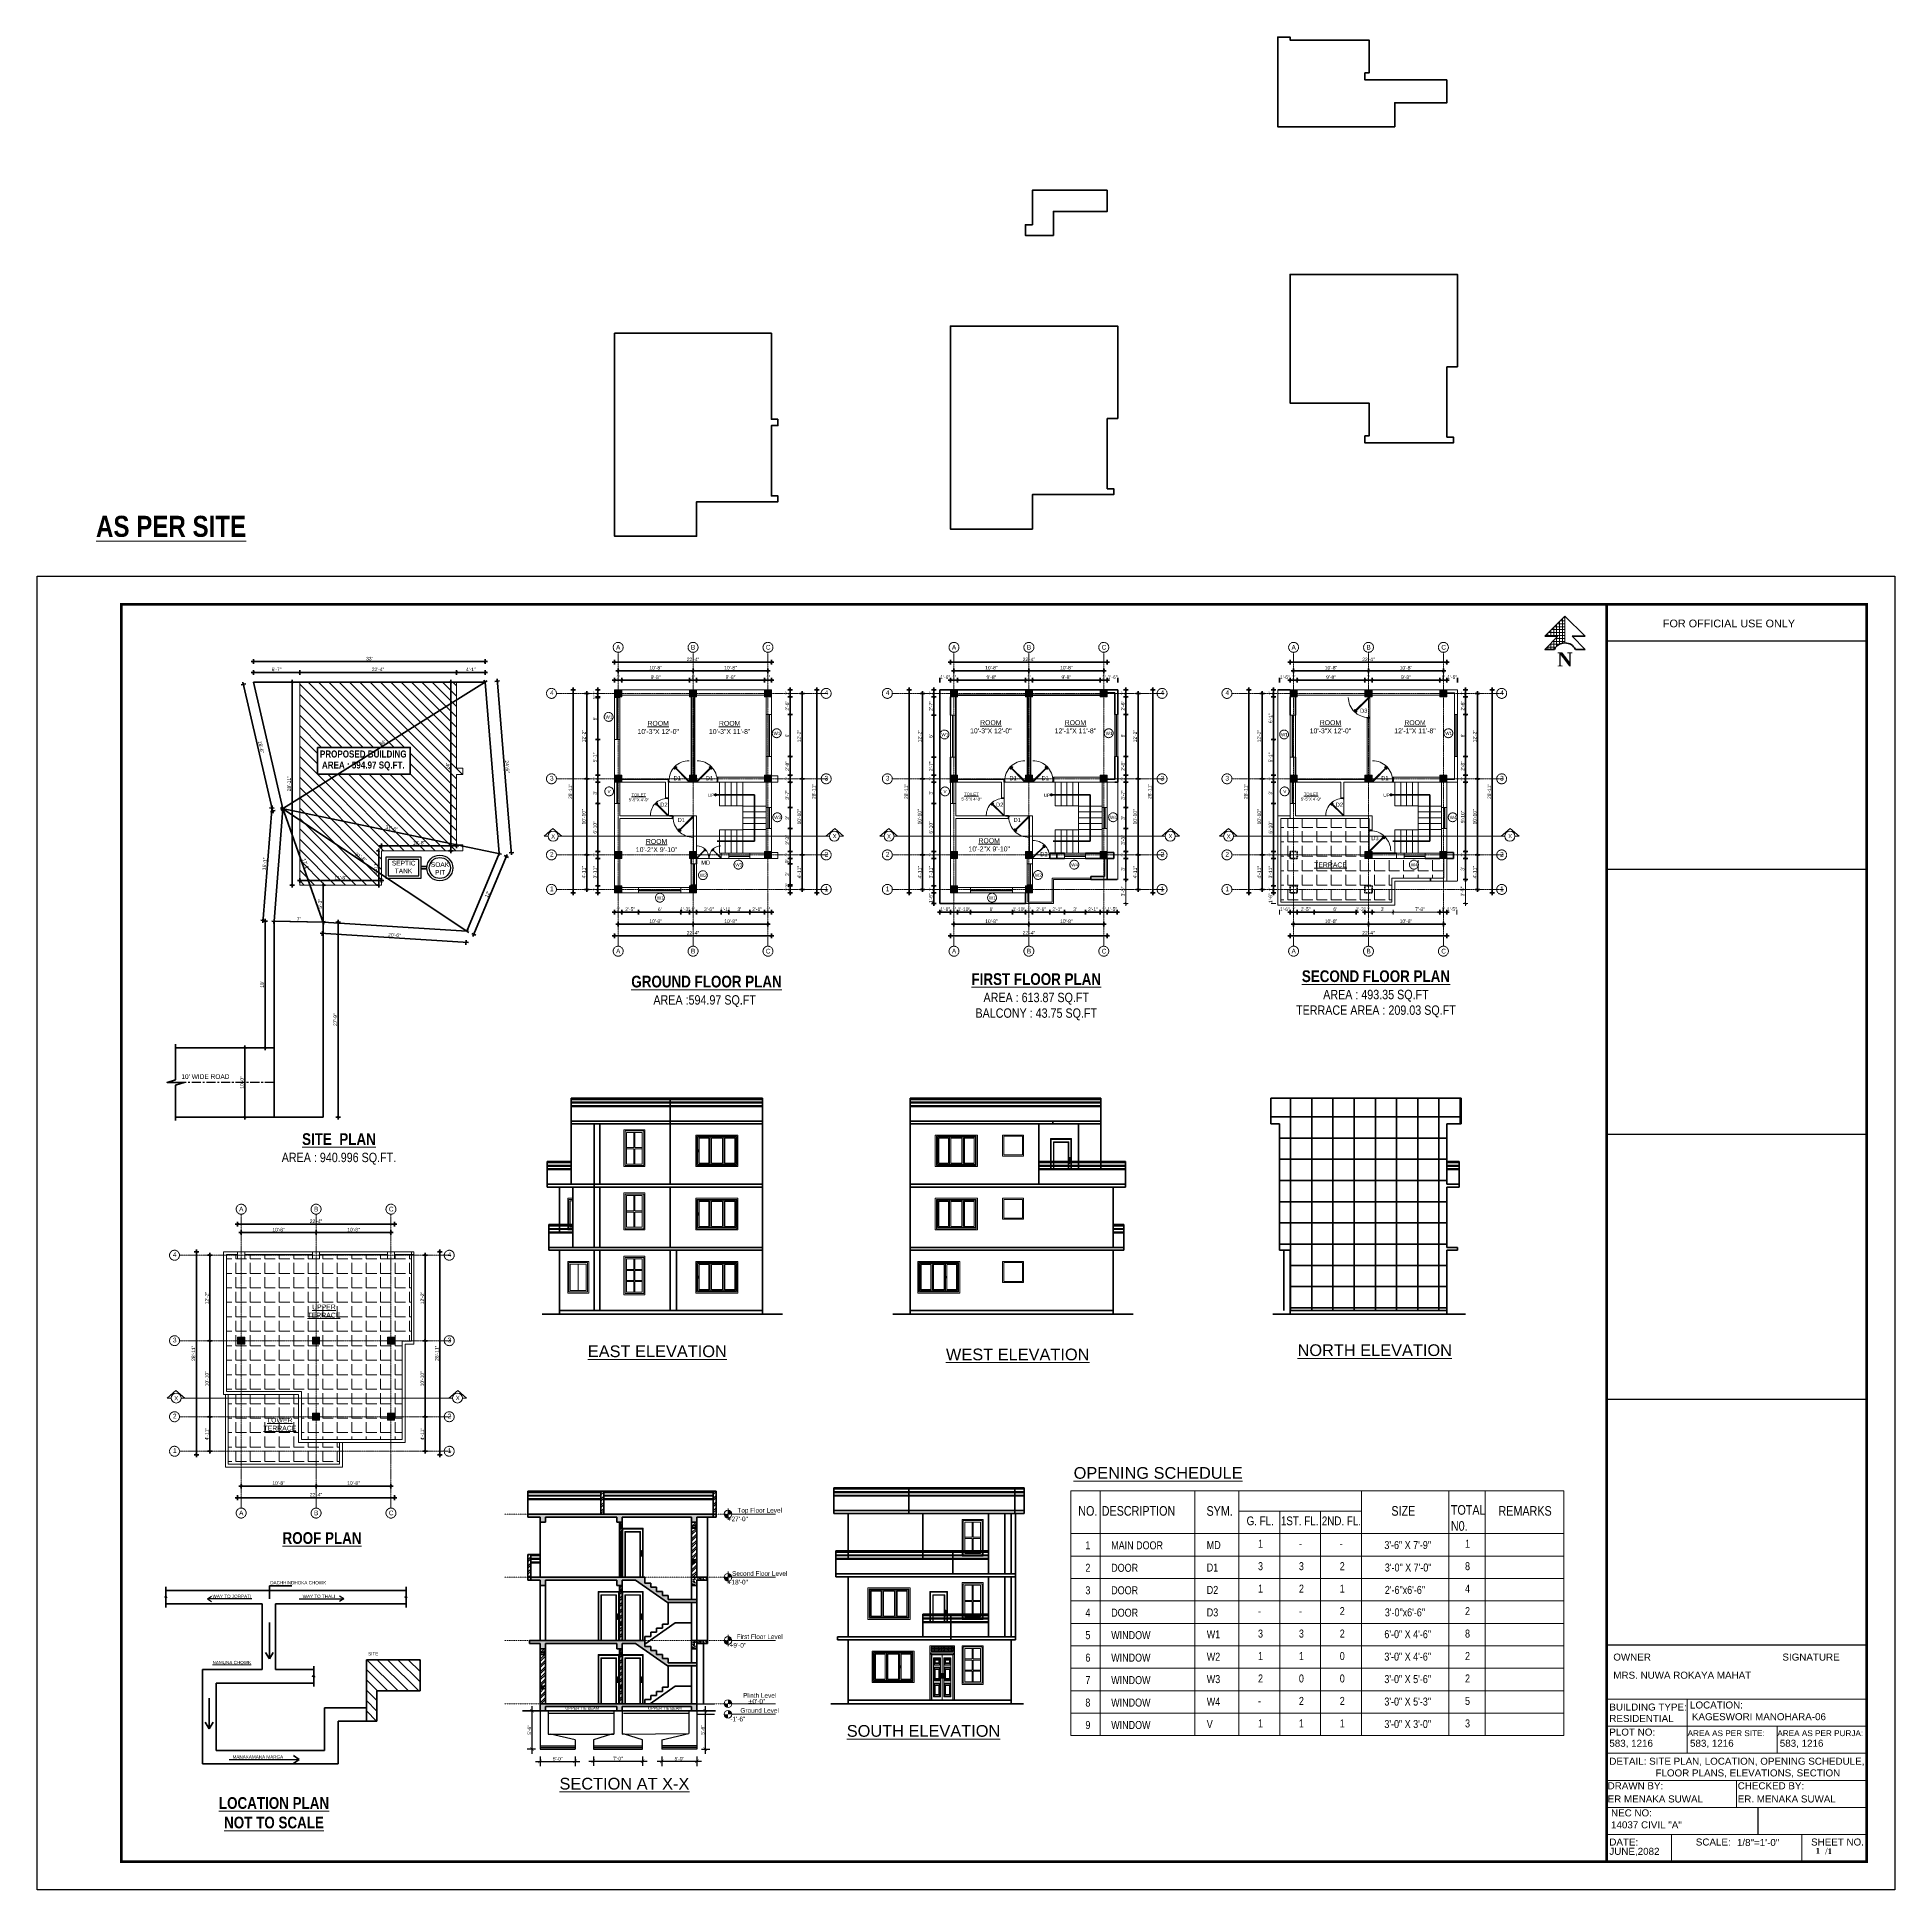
# Model space of a CAD drawing. Header units: inches. Extents: x 160056 to 168773, y -25300 to -22134.
# Drawn here: x 160056 to 163230, y -25300 to -22134 of the extents above; entities that cross this region are included whole.
import ezdxf

# ---------------------------------------------------------------- set-up
doc = ezdxf.new("R2010")
doc.units = ezdxf.units.IN
doc.header["$LTSCALE"] = 0.5
doc.header["$MEASUREMENT"] = 0
doc.header["$PDMODE"] = 66
for name, pattern in [('CENTER', [2, 1.25, -0.25, 0.25, -0.25]), ('DASHED2', [0.375, 0.25, -0.125]), ('HIDDEN', [0.375, 0.25, -0.125])]:
    doc.linetypes.add(name, pattern=pattern)
for name, color, linetype in [('A-Hatch', 7, 'Continuous'), ('A-Wall', 7, 'Continuous'), ('furniture', 31, 'Continuous')]:
    doc.layers.add(name, color=color, linetype=linetype)
for name, color, linetype, lineweight in [('annotate', 7, 'Continuous', 9), ('Annotate-Bold.w', 187, 'Continuous', 18), ('Annotate-Lite.w', 177, 'Continuous', 9), ('Annotations-Bold.w', 177, 'Continuous', 13), ('DIM 1-100', 4, 'Continuous', 13), ('door', 202, 'Continuous', 5), ('DOOR & WIN', 1, 'Continuous', 25), ('F-FURNITURE', 30, 'Continuous', 13), ('HACTH', 253, 'Continuous', 9), ('PARAPET', 50, 'Continuous', 13), ('PUERTAS', 7, 'Continuous', 9), ('river', 7, 'DASHED2', 25), ('TEXT', 220, 'Continuous', 9), ('Text 0.200', 122, 'Continuous', 20), ('Text-100.w', 254, 'Continuous', 9), ('TEXTLAYER', 7, 'Continuous', 18), ('Toilet', 7, 'Continuous', 25), ('wall', 1, 'Continuous', 40), ('wall light', 6, 'Continuous', 25), ('window', 4, 'Continuous', 13)]:
    doc.layers.add(name, color=color, linetype=linetype, lineweight=lineweight)
doc.styles.add('ARAIL', font='ARIALN.TTF')
doc.styles.add('ARCHITECTURE', font='stylu.ttf')
doc.styles.add('arial', font='arial.ttf')
doc.styles.add('DIM', font='arial.ttf', dxfattribs={"width": 0.8})
doc.styles.add('DIMTEXT', font='arial.ttf', dxfattribs={"height": 6})
doc.styles.add('gaurav', font='arial.ttf')
doc.styles.add('ordinary', font='arial.ttf')
doc.styles.get("Standard").update_dxf_attribs({"font": 'arial.ttf'})
doc.styles.add('titles', font='arial.ttf')
doc.dimstyles.new('1 by 96', dxfattribs={"dimtxt": 6, "dimasz": 4, "dimexe": 4, "dimexo": 4, "dimgap": 2, "dimtad": 1, "dimdec": 0, "dimzin": 0, "dimdsep": 46, "dimlunit": 4, "dimtxsty": 'Standard', "dimblk": 'ARCHTICK', "dimcen": 0, "dimdle": 4, "dimadec": 0, "dimazin": 0, "dimtfac": 1, "dimtdec": 0, "dimtix": 1, "dimtofl": 0, "dimtmove": 1, "dimatfit": 3, "dimldrblk": 'ARCHTICK', "dimfxl": 4, "dimfxlon": 1, "dimtolj": 1, "dimtzin": 0, "dimlwd": -1, "dimlwe": -1, "dimarcsym": 0})
doc.dimstyles.new('8 SCALE', dxfattribs={"dimscale": 0, "dimtxt": 6, "dimasz": 6, "dimexe": 8, "dimexo": 8, "dimgap": 1.25, "dimtad": 1, "dimdec": 0, "dimzin": 3, "dimdsep": 46, "dimlunit": 4, "dimtxsty": 'ARCHITECTURE', "dimblk": 'ARCHTICK', "dimcen": 8, "dimdle": 8, "dimclrd": 5, "dimclre": 5, "dimclrt": 7, "dimadec": 0, "dimazin": 0, "dimtfac": 0.75, "dimtdec": 0, "dimtix": 1, "dimtmove": 2, "dimatfit": 3, "dimldrblk": 'ARCHTICK', "dimfxl": 8, "dimfxlon": 1, "dimtolj": 1, "dimtzin": 0, "dimlwd": -1, "dimlwe": -1, "dimarcsym": 0})
pattern_1 = [(50, (5381.2006, -2646.63), (7.17260183, -0.62752135), [0.75, -8.25]), (355, (5381.2006, -2646.63), (-1.38751334, 7.52192134), [0.6, -6.6]), (100.4514, (5381.798, -2646.6824), (5.78509382, 6.89439542), [0.6374019, -7.01142112]), (46.1842, (5381.201, -2644.63), (10.6724105, -1.65519014), [1.125, -12.375]), (96.6356, (5382.09, -2644.768), (9.34662706, 9.7411787), [0.9561029, -10.51713]), (351.1842, (5381.201, -2644.63), (9.34661945, 9.741186), [0.9, -9.9]), (21, (5382.2006, -2645.13), (5.96907052, -4.0261889), [0.75, -8.25]), (326, (5382.2006, -2645.13), (2.43315332, 7.25150045), [0.6, -6.6]), (71.4514, (5382.698, -2645.4656), (8.4022263, 3.22530497), [0.6374019, -7.01142112]), (37.5, (5381.2006, -2646.63), (0.121598553, 3.32893854), [0, -6.52, 0, -6.7, 0, -6.625]), (7.5, (5381.2006, -2646.63), (2.630695374, 3.94411712), [0, -3.82, 0, -6.37, 0, -2.525]), (327.5, (5378.9706, -2646.63), (5.33822436, -0.225548717), [0, -2.5, 0, -7.8, 0, -10.35]), (317.5, (5377.9706, -2646.63), (5.8318617, 1.00104982), [0, -3.25, 0, -5.18, 0, -7.35])]
pattern_2 = [(45, (-6481.774, -2465.68), (-5.30330086, 5.30330086), []), (45, (-6478.238, -2465.68), (-5.30330086, 5.30330086), [])]
pattern_3 = [(50, (-6481.774, -2465.68), (7.17260183, -0.62752135), [0.75, -8.25]), (355, (-6481.774, -2465.68), (-1.38751334, 7.52192134), [0.6, -6.6]), (100.4514445, (-6481.176, -2465.7326), (5.78508847, 6.8943999), [0.63740192, -7.01142112]), (46.1842, (-6481.774, -2463.68), (10.6724133, -1.6551928), [1.125, -12.375]), (96.6356355, (-6480.884, -2463.818), (9.34661946, 9.741186), [0.9561034, -10.5171376]), (351.184164, (-6481.774, -2463.68), (9.34661945, 9.741186), [0.9, -9.9]), (21, (-6480.774, -2464.18), (5.96907052, -4.0261889), [0.75, -8.25]), (326, (-6480.774, -2464.18), (2.43315332, 7.25150045), [0.6, -6.6]), (71.4514447, (-6480.276, -2464.516), (8.40222377, 3.22531153), [0.6374019, -7.01142112]), (37.5, (-6481.7738, -2465.6803), (0.121598553, 3.32893854), [0, -6.52, 0, -6.7, 0, -6.625]), (7.5, (-6481.7738, -2465.6803), (2.630695374, 3.94411712), [0, -3.82, 0, -6.37, 0, -2.525]), (327.5, (-6484.0038, -2465.6803), (5.33822436, -0.225548717), [0, -2.5, 0, -7.8, 0, -10.35]), (317.5, (-6485.004, -2465.6803), (5.83186169, 1.00104982), [0, -3.25, 0, -5.18, 0, -7.35])]
pattern_4 = [(45, (-6481.774, -2573.68), (-5.30330086, 5.30330086), []), (45, (-6478.238, -2573.68), (-5.30330086, 5.30330086), [])]
pattern_5 = [(50, (-6481.774, -2573.68), (7.17260183, -0.62752135), [0.75, -8.25]), (355, (-6481.774, -2573.68), (-1.38751334, 7.52192134), [0.6, -6.6]), (100.4514445, (-6481.176, -2573.7326), (5.78508847, 6.8943999), [0.63740192, -7.01142112]), (46.1842, (-6481.774, -2571.68), (10.6724133, -1.6551928), [1.125, -12.375]), (96.6356355, (-6480.884, -2571.818), (9.34661946, 9.741186), [0.9561034, -10.5171376]), (351.184164, (-6481.774, -2571.68), (9.34661945, 9.741186), [0.9, -9.9]), (21, (-6480.774, -2572.18), (5.96907052, -4.0261889), [0.75, -8.25]), (326, (-6480.774, -2572.18), (2.43315332, 7.25150045), [0.6, -6.6]), (71.4514447, (-6480.276, -2572.516), (8.40222377, 3.22531153), [0.6374019, -7.01142112]), (37.5, (-6481.7738, -2573.6803), (0.121598553, 3.32893854), [0, -6.52, 0, -6.7, 0, -6.625]), (7.5, (-6481.7738, -2573.6803), (2.630695374, 3.94411712), [0, -3.82, 0, -6.37, 0, -2.525]), (327.5, (-6484.0038, -2573.6803), (5.33822436, -0.225548717), [0, -2.5, 0, -7.8, 0, -10.35]), (317.5, (-6485.004, -2573.6803), (5.83186169, 1.00104982), [0, -3.25, 0, -5.18, 0, -7.35])]
pattern_6 = [(45, (-6222.774, -2249.68), (-5.30330086, 5.30330086), []), (45, (-6219.238, -2249.68), (-5.30330086, 5.30330086), [])]
pattern_7 = [(50, (-6222.774, -2249.68), (7.17260183, -0.62752135), [0.75, -8.25]), (355, (-6222.774, -2249.68), (-1.38751334, 7.52192134), [0.6, -6.6]), (100.4514445, (-6222.176, -2249.7326), (5.78508847, 6.8943999), [0.63740192, -7.01142112]), (46.1842, (-6222.774, -2247.68), (10.6724133, -1.6551928), [1.125, -12.375]), (96.6356355, (-6221.884, -2247.818), (9.34661946, 9.741186), [0.9561034, -10.5171376]), (351.184164, (-6222.774, -2247.68), (9.34661945, 9.741186), [0.9, -9.9]), (21, (-6221.774, -2248.18), (5.96907052, -4.0261889), [0.75, -8.25]), (326, (-6221.774, -2248.18), (2.43315332, 7.25150045), [0.6, -6.6]), (71.4514447, (-6221.276, -2248.516), (8.40222377, 3.22531153), [0.6374019, -7.01142112]), (37.5, (-6222.7738, -2249.6803), (0.121598553, 3.32893854), [0, -6.52, 0, -6.7, 0, -6.625]), (7.5, (-6222.7738, -2249.6803), (2.630695374, 3.94411712), [0, -3.82, 0, -6.37, 0, -2.525]), (327.5, (-6225.0038, -2249.6803), (5.33822436, -0.225548717), [0, -2.5, 0, -7.8, 0, -10.35]), (317.5, (-6226.004, -2249.6803), (5.83186169, 1.00104982), [0, -3.25, 0, -5.18, 0, -7.35])]

# ---------------------------------------------------------------- blocks, each defined once
blk = doc.blocks.new('SDEGH')
at = {"layer": 'TEXT'}
h = blk.add_hatch(dxfattribs=at)
h.set_pattern_fill('NET', color=256, scale=40, style=0)
h.set_pattern_definition([(0, (43922.391, -13181.093), (0, 5), []), (90, (43922.391, -13181.093), (-5, 3e-16), [])])
h.paths.add_polyline_path([(52300.8, -9226.1), (52266.3, -9260.6), (52288.8, -9260.6), (52266.3, -9283.1), (52282.8, -9283.1, -0.284572), (52300.8, -9272)])
blk.add_line((52300.8, -9226.1), (52300.8, -9272), dxfattribs=at)
at = {"layer": 'wall'}
for p, q in [((52266.3, -9260.6), (52300.8, -9226.1)), ((52335.4, -9260.6), (52300.8, -9226.1)), ((52266.3, -9260.6), (52288.8, -9260.6)), ((52266.3, -9283.1), (52288.8, -9260.6)), ((52335.4, -9260.6), (52312.9, -9260.6)), ((52335.4, -9283.1), (52312.9, -9260.6)), ((52266.3, -9283.1), (52282.8, -9283.1)), ((52335.4, -9283.1), (52318.8, -9283.1))]:
    blk.add_line(p, q, dxfattribs=at)
blk.add_arc((52300.8, -9292), 20.1, 26.4605, 153.5395, dxfattribs=at)
at = {"layer": 'Defpoints', "insert": (52287.7, -9288.2), "char_height": 24, "width": 23.16, "attachment_point": 1}
blk.add_mtext('{\\fTimes New Roman|b1|i0|c0|p18;N}', dxfattribs=at)
blk = doc.blocks.new('_ArchTick')
at = {"color": 0, "linetype": 'ByBlock', "const_width": 0.15}
blk.add_lwpolyline([(-0.5, -0.5), (0.5, 0.5)], dxfattribs=at)
blk = doc.blocks.new('*D1452')
at = {"layer": 'Defpoints', "color": 0, "transparency": 16777216}
for p in [(160460.5, -23644.5), (160445.1, -23860.5), (160460.5, -23860.5)]:
    blk.add_point(p, dxfattribs=at)
at = {"layer": 'wall', "color": 0, "transparency": 16777216}
for p, q in [((160449.1, -23644.5), (160441.1, -23644.5)), ((160445.1, -23640.5), (160445.1, -23864.5)), ((160449.1, -23860.5), (160441.1, -23860.5))]:
    blk.add_line(p, q, dxfattribs=at)
at = {"layer": 'wall', "color": 0, "transparency": 16777216, "xscale": 4, "yscale": 4, "zscale": 4}
for p, rotation in [((160445.1, -23644.5), 90), ((160445.1, -23860.5), 270)]:
    blk.add_blockref('_ArchTick', p, dxfattribs=dict(at, rotation=rotation))
at = {"layer": 'wall', "color": 0, "transparency": 16777216, "insert": (160440.1, -23752.5), "char_height": 6, "attachment_point": 5, "rotation": 90}
blk.add_mtext("\\A1;18'", dxfattribs=at)
blk = doc.blocks.new('*D1453')
at = {"layer": 'Defpoints', "color": 0, "transparency": 16777216}
for p in [(160544.5, -23646.1), (160544.5, -23979.1), (160570, -23979.1)]:
    blk.add_point(p, dxfattribs=at)
at = {"layer": 'wall', "color": 0, "transparency": 16777216}
for p, q in [((160566, -23646.1), (160574, -23646.1)), ((160570, -23642.1), (160570, -23983.1)), ((160566, -23979.1), (160574, -23979.1))]:
    blk.add_line(p, q, dxfattribs=at)
at = {"layer": 'wall', "color": 0, "transparency": 16777216, "xscale": 4, "yscale": 4, "zscale": 4}
for p, rotation in [((160570, -23646.1), 90), ((160570, -23979.1), 270)]:
    blk.add_blockref('_ArchTick', p, dxfattribs=dict(at, rotation=rotation))
at = {"layer": 'wall', "color": 0, "transparency": 16777216, "insert": (160565, -23812.6), "char_height": 6, "attachment_point": 5, "rotation": 90}
blk.add_mtext('\\A1;27\'-9"', dxfattribs=at)
blk = doc.blocks.new('*D1454')
at = {"layer": 'Defpoints', "color": 0, "transparency": 16777216}
for p in [(160460.5, -23860.5), (160410.8, -23979.1), (160460.5, -23979.1)]:
    blk.add_point(p, dxfattribs=at)
at = {"layer": 'wall', "color": 0, "transparency": 16777216}
for p, q in [((160414.8, -23860.5), (160406.8, -23860.5)), ((160410.8, -23856.5), (160410.8, -23983.1)), ((160414.8, -23979.1), (160406.8, -23979.1))]:
    blk.add_line(p, q, dxfattribs=at)
at = {"layer": 'wall', "color": 0, "transparency": 16777216, "xscale": 4, "yscale": 4, "zscale": 4}
for p, rotation in [((160410.8, -23860.5), 90), ((160410.8, -23979.1), 270)]:
    blk.add_blockref('_ArchTick', p, dxfattribs=dict(at, rotation=rotation))
at = {"layer": 'wall', "color": 0, "transparency": 16777216, "insert": (160405.7, -23919.8), "char_height": 6, "attachment_point": 5, "rotation": 90}
blk.add_mtext('\\A1;10\'-0"', dxfattribs=at)
blk = doc.blocks.new('*D1455')
at = {"layer": 'Defpoints', "color": 0, "transparency": 16777216}
for p in [(160821.3, -23200.7), (160425.3, -23235.8), (160821.3, -23235.8)]:
    blk.add_point(p, dxfattribs=at)
at = {"layer": 'wall', "color": 0, "transparency": 16777216}
for p, q in [((160421.3, -23200.7), (160825.3, -23200.7)), ((160425.3, -23204.7), (160425.3, -23196.7)), ((160821.3, -23204.7), (160821.3, -23196.7))]:
    blk.add_line(p, q, dxfattribs=at)
at = {"layer": 'wall', "color": 0, "transparency": 16777216, "xscale": 4, "yscale": 4, "zscale": 4, "rotation": 180}
blk.add_blockref('_ArchTick', (160425.3, -23200.7), dxfattribs=at)
at = {"layer": 'wall', "color": 0, "transparency": 16777216, "xscale": 4, "yscale": 4, "zscale": 4}
blk.add_blockref('_ArchTick', (160821.3, -23200.7), dxfattribs=at)
at = {"layer": 'wall', "color": 0, "transparency": 16777216, "insert": (160623.3, -23195.6), "char_height": 6, "attachment_point": 5}
blk.add_mtext("\\A1;33'", dxfattribs=at)
blk = doc.blocks.new('*D1456')
at = {"layer": 'Defpoints', "color": 0, "transparency": 16777216}
for p in [(160425.3, -23235.8), (160504.3, -23219.1), (160504.3, -23235.8)]:
    blk.add_point(p, dxfattribs=at)
at = {"layer": 'wall', "color": 0, "transparency": 16777216}
for p, q in [((160421.3, -23219.1), (160508.3, -23219.1)), ((160425.3, -23223.1), (160425.3, -23215.1)), ((160504.3, -23223.1), (160504.3, -23215.1))]:
    blk.add_line(p, q, dxfattribs=at)
at = {"layer": 'wall', "color": 0, "transparency": 16777216, "xscale": 4, "yscale": 4, "zscale": 4, "rotation": 180}
blk.add_blockref('_ArchTick', (160425.3, -23219.1), dxfattribs=at)
at = {"layer": 'wall', "color": 0, "transparency": 16777216, "xscale": 4, "yscale": 4, "zscale": 4}
blk.add_blockref('_ArchTick', (160504.3, -23219.1), dxfattribs=at)
at = {"layer": 'wall', "color": 0, "transparency": 16777216, "insert": (160464.8, -23214), "char_height": 6, "attachment_point": 5}
blk.add_mtext('\\A1;6\'-7"', dxfattribs=at)
blk = doc.blocks.new('*D1457')
at = {"layer": 'Defpoints', "color": 0, "transparency": 16777216}
for p in [(160504.3, -23219.1), (160504.3, -23235.8), (160772.3, -23235.8)]:
    blk.add_point(p, dxfattribs=at)
at = {"layer": 'wall', "color": 0, "transparency": 16777216}
for p, q in [((160776.3, -23219.1), (160500.3, -23219.1)), ((160504.3, -23223.1), (160504.3, -23215.1)), ((160772.3, -23223.1), (160772.3, -23215.1))]:
    blk.add_line(p, q, dxfattribs=at)
at = {"layer": 'wall', "color": 0, "transparency": 16777216, "xscale": 4, "yscale": 4, "zscale": 4, "rotation": 180}
blk.add_blockref('_ArchTick', (160504.3, -23219.1), dxfattribs=at)
at = {"layer": 'wall', "color": 0, "transparency": 16777216, "xscale": 4, "yscale": 4, "zscale": 4}
blk.add_blockref('_ArchTick', (160772.3, -23219.1), dxfattribs=at)
at = {"layer": 'wall', "color": 0, "transparency": 16777216, "insert": (160638.3, -23214), "char_height": 6, "attachment_point": 5}
blk.add_mtext('\\A1;22\'-4"', dxfattribs=at)
blk = doc.blocks.new('*D1443')
at = {"layer": 'Defpoints', "color": 0, "transparency": 16777216}
for p in [(160772.3, -23219.1), (160772.3, -23235.8), (160821.3, -23235.8)]:
    blk.add_point(p, dxfattribs=at)
at = {"layer": 'wall', "color": 0, "transparency": 16777216}
for p, q in [((160825.3, -23219.1), (160768.3, -23219.1)), ((160772.3, -23223.1), (160772.3, -23215.1)), ((160821.3, -23223.1), (160821.3, -23215.1))]:
    blk.add_line(p, q, dxfattribs=at)
at = {"layer": 'wall', "color": 0, "transparency": 16777216, "xscale": 4, "yscale": 4, "zscale": 4, "rotation": 180}
blk.add_blockref('_ArchTick', (160772.3, -23219.1), dxfattribs=at)
at = {"layer": 'wall', "color": 0, "transparency": 16777216, "xscale": 4, "yscale": 4, "zscale": 4}
blk.add_blockref('_ArchTick', (160821.3, -23219.1), dxfattribs=at)
at = {"layer": 'wall', "color": 0, "transparency": 16777216, "insert": (160796.8, -23214), "char_height": 6, "attachment_point": 5}
blk.add_mtext('\\A1;4\'-1"', dxfattribs=at)
blk = doc.blocks.new('*D1458')
at = {"layer": 'Defpoints', "color": 0, "transparency": 16777216}
for p in [(160425.3, -23235.8), (160458.3, -23456), (160475.4, -23452.1)]:
    blk.add_point(p, dxfattribs=at)
at = {"layer": 'wall', "color": 0, "transparency": 16777216}
for p, q in [((160412.2, -23238.8), (160404.4, -23240.6)), ((160407.4, -23235.8), (160459.2, -23459.9)), ((160462.2, -23455.1), (160454.4, -23456.9))]:
    blk.add_line(p, q, dxfattribs=at)
at = {"layer": 'wall', "color": 0, "transparency": 16777216, "xscale": 4, "yscale": 4, "zscale": 4}
for p, rotation in [((160408.3, -23239.7), 103.0281635449654), ((160458.3, -23456), 283.0281635449654)]:
    blk.add_blockref('_ArchTick', p, dxfattribs=dict(at, rotation=rotation))
at = {"layer": 'wall', "color": 0, "transparency": 16777216, "insert": (160438.3, -23346.7), "char_height": 6, "attachment_point": 5, "rotation": 283.0282}
blk.add_mtext('\\A1;18\'-6"', dxfattribs=at)
blk = doc.blocks.new('*D1459')
at = {"layer": 'Defpoints', "color": 0, "transparency": 16777216}
for p in [(160456.7, -23450.6), (160475.4, -23452.1), (160460.5, -23644.5)]:
    blk.add_point(p, dxfattribs=at)
at = {"layer": 'wall', "color": 0, "transparency": 16777216}
for p, q in [((160441.5, -23647), (160457, -23446.6)), ((160460.7, -23450.9), (160452.7, -23450.3)), ((160445.7, -23643.3), (160437.8, -23642.7))]:
    blk.add_line(p, q, dxfattribs=at)
at = {"layer": 'wall', "color": 0, "transparency": 16777216, "xscale": 4, "yscale": 4, "zscale": 4}
for p, rotation in [((160456.7, -23450.6), 85.56895652511139), ((160441.8, -23643), 265.5689565251114)]:
    blk.add_blockref('_ArchTick', p, dxfattribs=dict(at, rotation=rotation))
at = {"layer": 'wall', "color": 0, "transparency": 16777216, "insert": (160444.2, -23546.4), "char_height": 6, "attachment_point": 5, "rotation": 85.569}
blk.add_mtext('\\A1;16\'-1"', dxfattribs=at)
blk = doc.blocks.new('*D1460')
at = {"layer": 'Defpoints', "color": 0, "transparency": 16777216}
for p in [(160460.5, -23644.5), (160460.5, -23644.5), (160544.5, -23646.1)]:
    blk.add_point(p, dxfattribs=at)
at = {"layer": 'wall', "color": 0, "transparency": 16777216}
for p, q in [((160548.5, -23646.2), (160456.5, -23644.4)), ((160460.5, -23644.5), (160460.4, -23648.5)), ((160544.5, -23646.1), (160544.4, -23650.1))]:
    blk.add_line(p, q, dxfattribs=at)
at = {"layer": 'wall', "color": 0, "transparency": 16777216, "xscale": 4, "yscale": 4, "zscale": 4}
for p, rotation in [((160460.5, -23644.5), 178.8734594337901), ((160544.5, -23646.1), 358.8734594337901)]:
    blk.add_blockref('_ArchTick', p, dxfattribs=dict(at, rotation=rotation))
at = {"layer": 'wall', "color": 0, "transparency": 16777216, "insert": (160502.6, -23640.3), "char_height": 6, "attachment_point": 5, "rotation": 358.8735}
blk.add_mtext("\\A1;7'", dxfattribs=at)
blk = doc.blocks.new('*D1461')
at = {"layer": 'Defpoints', "color": 0, "transparency": 16777216}
for p in [(160504.3, -23235.8), (160491.4, -23582.8), (160504.3, -23582.8)]:
    blk.add_point(p, dxfattribs=at)
at = {"layer": 'wall', "color": 0, "transparency": 16777216}
for p, q in [((160495.4, -23235.8), (160487.4, -23235.8)), ((160491.4, -23231.8), (160491.4, -23586.8)), ((160495.4, -23582.8), (160487.4, -23582.8))]:
    blk.add_line(p, q, dxfattribs=at)
at = {"layer": 'wall', "color": 0, "transparency": 16777216, "xscale": 4, "yscale": 4, "zscale": 4}
for p, rotation in [((160491.4, -23235.8), 90), ((160491.4, -23582.8), 270)]:
    blk.add_blockref('_ArchTick', p, dxfattribs=dict(at, rotation=rotation))
at = {"layer": 'wall', "color": 0, "transparency": 16777216, "insert": (160486.3, -23409.3), "char_height": 6, "attachment_point": 5, "rotation": 90}
blk.add_mtext('\\A1;28\'-11"', dxfattribs=at)
blk = doc.blocks.new('*D1462')
at = {"layer": 'Defpoints', "color": 0, "transparency": 16777216}
for p in [(160504.3, -23582.8), (160644.3, -23575), (160644.3, -23582.8)]:
    blk.add_point(p, dxfattribs=at)
at = {"layer": 'wall', "color": 0, "transparency": 16777216}
for p, q in [((160500.3, -23575), (160648.3, -23575)), ((160504.3, -23578.8), (160504.3, -23571)), ((160644.3, -23578.8), (160644.3, -23571))]:
    blk.add_line(p, q, dxfattribs=at)
at = {"layer": 'wall', "color": 0, "transparency": 16777216, "xscale": 4, "yscale": 4, "zscale": 4, "rotation": 180}
blk.add_blockref('_ArchTick', (160504.3, -23575), dxfattribs=at)
at = {"layer": 'wall', "color": 0, "transparency": 16777216, "xscale": 4, "yscale": 4, "zscale": 4}
blk.add_blockref('_ArchTick', (160644.3, -23575), dxfattribs=at)
at = {"layer": 'wall', "color": 0, "transparency": 16777216, "insert": (160574.3, -23569.9), "char_height": 6, "attachment_point": 5}
blk.add_mtext('\\A1;11\'-8"', dxfattribs=at)
blk = doc.blocks.new('*D1463')
at = {"layer": 'Defpoints', "color": 0, "transparency": 16777216}
for p in [(160639.6, -23523.8), (160644.3, -23523.8), (160644.3, -23582.8)]:
    blk.add_point(p, dxfattribs=at)
at = {"layer": 'wall', "color": 0, "transparency": 16777216}
for p, q in [((160640.3, -23523.8), (160635.6, -23523.8)), ((160639.6, -23586.8), (160639.6, -23519.8)), ((160640.3, -23582.8), (160635.6, -23582.8))]:
    blk.add_line(p, q, dxfattribs=at)
at = {"layer": 'wall', "color": 0, "transparency": 16777216, "xscale": 4, "yscale": 4, "zscale": 4}
for p, rotation in [((160639.6, -23523.8), 90), ((160639.6, -23582.8), 270)]:
    blk.add_blockref('_ArchTick', p, dxfattribs=dict(at, rotation=rotation))
at = {"layer": 'wall', "color": 0, "transparency": 16777216, "insert": (160634.6, -23553.3), "char_height": 6, "attachment_point": 5, "rotation": 90}
blk.add_mtext('\\A1;4\'-11"', dxfattribs=at)
blk = doc.blocks.new('*D1464')
at = {"layer": 'Defpoints', "color": 0, "transparency": 16777216}
for p in [(160821.3, -23235.8), (160845.5, -23528.8), (160866.1, -23527.1)]:
    blk.add_point(p, dxfattribs=at)
at = {"layer": 'wall', "color": 0, "transparency": 16777216}
for p, q in [((160838, -23234.4), (160846, -23233.8)), ((160841.6, -23230.1), (160866.5, -23531.1)), ((160862.2, -23527.4), (160870.1, -23526.8))]:
    blk.add_line(p, q, dxfattribs=at)
at = {"layer": 'wall', "color": 0, "transparency": 16777216, "xscale": 4, "yscale": 4, "zscale": 4}
for p, rotation in [((160842, -23234.1), 94.71726669515296), ((160866.1, -23527.1), 274.7172666951529)]:
    blk.add_blockref('_ArchTick', p, dxfattribs=dict(at, rotation=rotation))
at = {"layer": 'wall', "color": 0, "transparency": 16777216, "insert": (160859.1, -23380.2), "char_height": 6, "attachment_point": 5, "rotation": 274.7173}
blk.add_mtext('\\A1;24\'-6"', dxfattribs=at)
blk = doc.blocks.new('*D1465')
at = {"layer": 'Defpoints', "color": 0, "transparency": 16777216}
for p in [(160845.5, -23528.8), (160790, -23661.6), (160802, -23666.6)]:
    blk.add_point(p, dxfattribs=at)
at = {"layer": 'wall', "color": 0, "transparency": 16777216}
for p, q in [((160859, -23530.1), (160800.4, -23670.3)), ((160853.8, -23532.2), (160861.2, -23535.3)), ((160798.3, -23665.1), (160805.6, -23668.2))]:
    blk.add_line(p, q, dxfattribs=at)
at = {"layer": 'wall', "color": 0, "transparency": 16777216, "xscale": 4, "yscale": 4, "zscale": 4}
for p, rotation in [((160857.5, -23533.8), 67.30937215099948), ((160802, -23666.6), 247.3093721509995)]:
    blk.add_blockref('_ArchTick', p, dxfattribs=dict(at, rotation=rotation))
at = {"layer": 'wall', "color": 0, "transparency": 16777216, "insert": (160825.1, -23598.3), "char_height": 6, "attachment_point": 5, "rotation": 67.3094}
blk.add_mtext("\\A1;12'", dxfattribs=at)
blk = doc.blocks.new('*D1444')
at = {"layer": 'Defpoints', "color": 0, "transparency": 16777216}
for p in [(160544.5, -23646.1), (160788.8, -23680.7), (160790, -23661.6)]:
    blk.add_point(p, dxfattribs=at)
at = {"layer": 'wall', "color": 0, "transparency": 16777216}
for p, q in [((160539.3, -23664.9), (160792.8, -23680.9)), ((160543.5, -23661.2), (160543, -23669.2)), ((160789, -23676.7), (160788.5, -23684.7))]:
    blk.add_line(p, q, dxfattribs=at)
at = {"layer": 'wall', "color": 0, "transparency": 16777216, "xscale": 4, "yscale": 4, "zscale": 4}
for p, rotation in [((160543.3, -23665.2), 176.3878590050763), ((160788.8, -23680.7), 356.3878590050763)]:
    blk.add_blockref('_ArchTick', p, dxfattribs=dict(at, rotation=rotation))
at = {"layer": 'wall', "color": 0, "transparency": 16777216, "insert": (160666.3, -23667.9), "char_height": 6, "attachment_point": 5, "rotation": 356.3879}
blk.add_mtext('\\A1;20\'-6"', dxfattribs=at)
blk = doc.blocks.new('*D1445')
at = {"layer": 'Defpoints', "color": 0, "transparency": 16777216}
for p in [(160762.5, -23235.8), (160772.3, -23235.8), (160772.3, -23523.8)]:
    blk.add_point(p, dxfattribs=at)
at = {"layer": 'wall', "color": 0, "transparency": 16777216}
for p, q in [((160766.5, -23235.8), (160758.5, -23235.8)), ((160762.5, -23527.8), (160762.5, -23231.8)), ((160766.5, -23523.8), (160758.5, -23523.8))]:
    blk.add_line(p, q, dxfattribs=at)
at = {"layer": 'wall', "color": 0, "transparency": 16777216, "xscale": 4, "yscale": 4, "zscale": 4}
for p, rotation in [((160762.5, -23235.8), 90), ((160762.5, -23523.8), 270)]:
    blk.add_blockref('_ArchTick', p, dxfattribs=dict(at, rotation=rotation))
at = {"layer": 'wall', "color": 0, "transparency": 16777216, "insert": (160757.4, -23379.8), "char_height": 6, "attachment_point": 5, "rotation": 90}
blk.add_mtext("\\A1;24'", dxfattribs=at)
blk = doc.blocks.new('*D1446')
at = {"layer": 'Defpoints', "color": 0, "transparency": 16777216}
for p in [(160644.3, -23523.8), (160772.3, -23515.3), (160772.3, -23523.8)]:
    blk.add_point(p, dxfattribs=at)
at = {"layer": 'wall', "color": 0, "transparency": 16777216}
for p, q in [((160640.3, -23515.3), (160776.3, -23515.3)), ((160644.3, -23519.3), (160644.3, -23511.3)), ((160772.3, -23519.3), (160772.3, -23511.3))]:
    blk.add_line(p, q, dxfattribs=at)
at = {"layer": 'wall', "color": 0, "transparency": 16777216, "xscale": 4, "yscale": 4, "zscale": 4, "rotation": 180}
blk.add_blockref('_ArchTick', (160644.3, -23515.3), dxfattribs=at)
at = {"layer": 'wall', "color": 0, "transparency": 16777216, "xscale": 4, "yscale": 4, "zscale": 4}
blk.add_blockref('_ArchTick', (160772.3, -23515.3), dxfattribs=at)
at = {"layer": 'wall', "color": 0, "transparency": 16777216, "insert": (160708.3, -23510.3), "char_height": 6, "attachment_point": 5}
blk.add_mtext('\\A1;10\'-8"', dxfattribs=at)
blk = doc.blocks.new('*D1447')
at = {"layer": 'Defpoints', "color": 0, "transparency": 16777216}
for p in [(160544.5, -23582.8), (160544.5, -23582.8), (160544.5, -23646.1)]:
    blk.add_point(p, dxfattribs=at)
at = {"layer": 'wall', "color": 0, "transparency": 16777216}
for p, q in [((160544.5, -23650.1), (160544.5, -23578.8)), ((160544.5, -23582.8), (160548.5, -23582.8)), ((160544.5, -23646.1), (160548.5, -23646.1))]:
    blk.add_line(p, q, dxfattribs=at)
at = {"layer": 'wall', "color": 0, "transparency": 16777216, "xscale": 4, "yscale": 4, "zscale": 4}
for p, rotation in [((160544.5, -23582.8), 90), ((160544.5, -23646.1), 270)]:
    blk.add_blockref('_ArchTick', p, dxfattribs=dict(at, rotation=rotation))
at = {"layer": 'wall', "color": 0, "transparency": 16777216, "insert": (160539.4, -23614.5), "char_height": 6, "attachment_point": 5, "rotation": 90}
blk.add_mtext('\\A1;5\'-3"', dxfattribs=at)
blk = doc.blocks.new('*D1448')
at = {"layer": 'Defpoints', "color": 0, "transparency": 16777216}
for p in [(160821.3, -23235.8), (160821.3, -23235.8), (160475.4, -23452.1)]:
    blk.add_point(p, dxfattribs=at)
at = {"layer": 'wall', "color": 0, "transparency": 16777216}
for p, q in [((160472, -23454.2), (160824.7, -23233.7)), ((160821.3, -23235.8), (160819.2, -23232.4)), ((160475.4, -23452.1), (160473.3, -23448.7))]:
    blk.add_line(p, q, dxfattribs=at)
at = {"layer": 'wall', "color": 0, "transparency": 16777216, "xscale": 4, "yscale": 4, "zscale": 4}
for p, rotation in [((160821.3, -23235.8), 32.01300345591713), ((160475.4, -23452.1), 212.0130034559171)]:
    blk.add_blockref('_ArchTick', p, dxfattribs=dict(at, rotation=rotation))
at = {"layer": 'wall', "color": 0, "transparency": 16777216, "insert": (160645.7, -23339.6), "char_height": 6, "attachment_point": 5, "rotation": 32.013}
blk.add_mtext("\\A1;34'", dxfattribs=at)
blk = doc.blocks.new('*D1449')
at = {"layer": 'Defpoints', "color": 0, "transparency": 16777216}
for p in [(160475.4, -23452.1), (160475.4, -23452.1), (160845.5, -23528.8)]:
    blk.add_point(p, dxfattribs=at)
at = {"layer": 'wall', "color": 0, "transparency": 16777216}
for p, q in [((160849.4, -23529.6), (160471.5, -23451.3)), ((160475.4, -23452.1), (160474.6, -23456)), ((160845.5, -23528.8), (160844.7, -23532.7))]:
    blk.add_line(p, q, dxfattribs=at)
at = {"layer": 'wall', "color": 0, "transparency": 16777216, "xscale": 4, "yscale": 4, "zscale": 4}
for p, rotation in [((160475.4, -23452.1), 168.2899475786104), ((160845.5, -23528.8), 348.2899475786103)]:
    blk.add_blockref('_ArchTick', p, dxfattribs=dict(at, rotation=rotation))
at = {"layer": 'wall', "color": 0, "transparency": 16777216, "insert": (160661.5, -23485.5), "char_height": 6, "attachment_point": 5, "rotation": 348.2899}
blk.add_mtext('\\A1;31\'-6"', dxfattribs=at)
blk = doc.blocks.new('*D1450')
at = {"layer": 'Defpoints', "color": 0, "transparency": 16777216}
for p in [(160475.4, -23452.1), (160475.4, -23452.1), (160790, -23661.6)]:
    blk.add_point(p, dxfattribs=at)
at = {"layer": 'wall', "color": 0, "transparency": 16777216}
for p, q in [((160793.3, -23663.9), (160472.1, -23449.8)), ((160475.4, -23452.1), (160473.2, -23455.4)), ((160790, -23661.6), (160792.2, -23658.3))]:
    blk.add_line(p, q, dxfattribs=at)
at = {"layer": 'wall', "color": 0, "transparency": 16777216, "xscale": 4, "yscale": 4, "zscale": 4}
for p, rotation in [((160475.4, -23452.1), 146.3287967233866), ((160790, -23661.6), 326.3287967233866)]:
    blk.add_blockref('_ArchTick', p, dxfattribs=dict(at, rotation=rotation))
at = {"layer": 'wall', "color": 0, "transparency": 16777216, "insert": (160608.9, -23534.9), "char_height": 6, "attachment_point": 5, "rotation": 326.3288}
blk.add_mtext('\\A1;31\'-6"', dxfattribs=at)
blk = doc.blocks.new('*D1451')
at = {"layer": 'Defpoints', "color": 0, "transparency": 16777216}
for p in [(160475.4, -23452.1), (160544.5, -23646.1), (160544.5, -23646.1)]:
    blk.add_point(p, dxfattribs=at)
at = {"layer": 'wall', "color": 0, "transparency": 16777216}
for p, q in [((160474.1, -23448.3), (160545.8, -23649.9)), ((160475.4, -23452.1), (160479.2, -23450.7)), ((160544.5, -23646.1), (160548.2, -23644.8))]:
    blk.add_line(p, q, dxfattribs=at)
at = {"layer": 'wall', "color": 0, "transparency": 16777216, "xscale": 4, "yscale": 4, "zscale": 4}
for p, rotation in [((160475.4, -23452.1), 109.5910570475953), ((160544.5, -23646.1), 289.5910570475954)]:
    blk.add_blockref('_ArchTick', p, dxfattribs=dict(at, rotation=rotation))
at = {"layer": 'wall', "color": 0, "transparency": 16777216, "insert": (160514.7, -23547.4), "char_height": 6, "attachment_point": 5, "rotation": 289.5911}
blk.add_mtext('\\A1;17\'-2"', dxfattribs=at)
blk = doc.blocks.new('2ft6in')
at = {"layer": 'PUERTAS', "color": 2}
for p, q in [((0, 2), (0, 0)), ((0.6, 2), (0, 2)), ((1.3, 0), (0, 0)), ((0.6, 1.3), (0.6, 2)), ((0.7, 1.3), (0.6, 1.3)), ((0.7, 1.3), (0.7, 2)), ((0.7, 1), (0.7, 1.3)), ((1.3, 1), (0.7, 1)), ((0.8, 2.1), (21, 22.3)), ((1.4, 1.6), (0.8, 2.1)), ((1.3, 1.5), (0.8, 2.1)), ((1.4, 1.6), (1.3, 1.5)), ((1.5, 1.4), (1.3, 1.5)), ((1.3, 0), (1.3, 1)), ((21.7, 21.6), (1.5, 1.4)), ((18.3, 21.8), (18.3, 21.8)), ((21.7, 21.6), (21, 22.3)), ((21.2, 18.9), (21.2, 18.9)), ((28.7, 0), (28.7, 1)), ((28.7, 1), (29.3, 1)), ((28.7, 0), (30, 0)), ((29.3, 1), (29.3, 2)), ((29.3, 2), (30, 2)), ((30, 0), (30, 2))]:
    blk.add_line(p, q, dxfattribs=at)
at = {"layer": 'PUERTAS', "color": 8}
for p, q in [((0, 0), (30, 0)), ((18.8, 20.8), (18, 21.4)), ((18.9, 20.8), (18.1, 21.5)), ((19, 20.9), (18.2, 21.6)), ((18.4, 21.9), (18.3, 21.8)), ((19.1, 21), (18.3, 21.7)), ((18.4, 21.9), (18.6, 22)), ((18.6, 22), (18.6, 22)), ((19.3, 21.3), (18.6, 22)), ((19.4, 21.4), (18.8, 22.1)), ((19.6, 21.5), (18.9, 22.3)), ((19.5, 21.5), (18.9, 22.3)), ((18.9, 20.3), (19.2, 20.7)), ((19.1, 20.8), (19, 20.9)), ((19.2, 20.9), (19.1, 21)), ((19.1, 20.8), (19.1, 20.9)), ((19.1, 20.4), (19.3, 20.8)), ((19.3, 20.9), (19.2, 21)), ((19.4, 21.1), (19.3, 21.2)), ((19.3, 20.6), (19.3, 20.8)), ((19.5, 21.2), (19.4, 21.3)), ((19.5, 21.2), (19.4, 21.3)), ((19.5, 21.1), (19.4, 21.2)), ((19.4, 20.8), (19.4, 20.9)), ((19.6, 20.9), (19.4, 20.9)), ((19.7, 21.1), (19.5, 21)), ((20.1, 21.4), (19.6, 21.1)), ((19.9, 21.2), (19.6, 21.1)), ((19.7, 19.5), (20.1, 19.8)), ((19.9, 19.7), (20.2, 19.8)), ((20.1, 19.9), (20.3, 19.9)), ((20.2, 20), (20.3, 20)), ((20.2, 19.7), (20.3, 19.6)), ((20.2, 19.7), (20.3, 19.6)), ((20.2, 19.4), (20.9, 18.7)), ((20.2, 19.4), (20.8, 18.6)), ((20.3, 20.1), (20.4, 20)), ((20.3, 19.8), (20.4, 19.7)), ((20.3, 19.5), (21, 18.8)), ((20.5, 20.3), (20.4, 20.1)), ((20.4, 19.8), (20.4, 19.7)), ((20.7, 20.5), (20.5, 20.2)), ((20.5, 20), (20.6, 19.9)), ((20.5, 19.6), (21.1, 18.9)), ((20.8, 20.6), (20.6, 20.2)), ((20.6, 20.1), (20.7, 20)), ((20.6, 20.1), (20.7, 20)), ((20.6, 20), (20.7, 20)), ((20.7, 19.9), (21.4, 19.2)), ((20.8, 20), (21.6, 19.3)), ((20.9, 20.1), (21.7, 19.5)), ((21, 20.1), (21.7, 19.5)), ((21.3, 19), (21.2, 18.9)), ((21.3, 19), (21.4, 19.1)), ((21.4, 19.2), (21.4, 19.1))]:
    blk.add_line(p, q, dxfattribs=at)
at = {"layer": 'PUERTAS', "color": 1}
for p, q in [((18.1, 21.5), (18.5, 21.9)), ((18.1, 21.4), (18.5, 21.9)), ((18.1, 21.5), (18.1, 21.5)), ((18.7, 20.8), (18.1, 21.3)), ((18.9, 22.3), (18.5, 21.9)), ((18.8, 22.2), (18.5, 21.9)), ((18.8, 22.2), (18.8, 22.2)), ((18.8, 20.8), (19.2, 21.2)), ((18.8, 20.2), (19.1, 20.6)), ((18.9, 20.1), (18.8, 20.1)), ((18.9, 20.9), (18.9, 20.9)), ((19.5, 21.6), (19, 22.3)), ((19, 20.9), (19.2, 21.1)), ((19.1, 20.8), (19, 20.9)), ((19.1, 20.8), (19.3, 21)), ((19.1, 20.7), (19.1, 20.7)), ((19.1, 20.6), (19.1, 20.6)), ((19.5, 21.5), (19.2, 21.2)), ((19.5, 21.3), (19.2, 21.1)), ((19.5, 21.2), (19.3, 21)), ((19.4, 21.4), (19.5, 21.4)), ((19.5, 21.2), (19.4, 21.3)), ((19.5, 19.4), (19.5, 19.4)), ((19.6, 21.2), (19.6, 21.2)), ((19.6, 19.4), (20, 19.7)), ((20.1, 21.5), (19.7, 21.2)), ((19.7, 21.2), (19.7, 21.2)), ((20, 19.7), (20, 19.7)), ((20.1, 19.7), (20.1, 19.7)), ((20.2, 21.5), (20.2, 21.5)), ((20.2, 19.7), (20.4, 19.9)), ((20.2, 19.4), (20.6, 19.8)), ((20.2, 19.7), (20.3, 19.6)), ((20.2, 19.3), (20.8, 18.6)), ((20.3, 19.6), (20.5, 19.8)), ((20.3, 19.5), (20.3, 19.5)), ((20.6, 20.1), (20.4, 19.9)), ((20.7, 20), (20.5, 19.8)), ((20.7, 20.2), (20.6, 20.2)), ((20.9, 20.1), (20.6, 19.8)), ((20.6, 20.1), (20.7, 20)), ((20.9, 20.7), (20.7, 20.3)), ((20.7, 20.3), (20.7, 20.3)), ((20.8, 20), (20.8, 20)), ((20.9, 20.8), (20.9, 20.8)), ((20.9, 18.6), (21.3, 19.1)), ((20.9, 18.7), (21.3, 19)), ((20.9, 18.7), (20.9, 18.7)), ((21, 20.1), (21.7, 19.6)), ((21.7, 19.5), (21.3, 19.1)), ((21.7, 19.4), (21.3, 19)), ((21.6, 19.4), (21.7, 19.4))]:
    blk.add_line(p, q, dxfattribs=at)
at = {"layer": 'PUERTAS', "color": 2}
for radius in [0.129, 0.0627]:
    blk.add_circle((0.7, 2.1), radius, dxfattribs=at)
at = {"layer": 'PUERTAS', "color": 8}
blk.add_arc((0.7, 2.1), 28.7, 359.7285, 90.0333, dxfattribs=at)
at = {"layer": 'PUERTAS', "color": 1}
for centre, start, end in [((18.8, 20.8), 231.0764, 315), ((18.9, 20.2), 135, 225), ((18.9, 22.2), 38.9236, 135), ((19, 20.9), 225, 315), ((19.2, 20.7), 135, 219.7428), ((19.1, 20.6), 315, 39.7428), ((19.5, 21.6), 315, 38.9236), ((19.4, 21.4), 315, 45), ((19.6, 21.2), 50.2572, 135), ((19.6, 19.5), 225, 315), ((19.7, 21.3), 230.2572, 315), ((20.1, 19.6), 50.2572, 135), ((20.2, 21.4), 45, 135), ((20.2, 19.7), 230.2572, 315), ((20.3, 19.4), 135, 218.9236), ((20.4, 19.5), 135, 225), ((20.7, 20.3), 135, 219.7428), ((20.6, 20.2), 315, 39.7428), ((20.8, 20), 45, 135), ((20.8, 18.7), 218.9236, 315), ((20.9, 20.7), 315, 45), ((21, 20.1), 51.0764, 135), ((21.7, 19.5), 315, 51.0764)]:
    blk.add_arc(centre, 0.0667, start, end, dxfattribs=at)
blk = doc.blocks.new('*U216')
at = {"color": 3}
blk.add_blockref('2ft6in', (0, 0), dxfattribs=at)
blk = doc.blocks.new('3ft')
at = {"layer": 'PUERTAS', "color": 6}
for p, q in [((0, 2.4), (0, 0)), ((0.7, 2.4), (0, 2.4)), ((1.6, 0), (0, 0)), ((0.7, 1.5), (0.7, 2.4)), ((0.8, 1.5), (0.7, 1.5)), ((0.8, 1.5), (0.8, 2.4)), ((0.8, 1.2), (0.8, 1.5)), ((1.6, 1.2), (0.8, 1.2)), ((1.6, 1.8), (0.9, 2.5)), ((1, 2.5), (25.2, 26.7)), ((1.6, 1.9), (1, 2.5)), ((1.6, 1.9), (1.6, 1.8)), ((1.8, 1.6), (1.6, 1.8)), ((1.6, 0), (1.6, 1.2)), ((26, 25.9), (1.8, 1.6)), ((26, 25.9), (25.2, 26.7)), ((34.4, 0), (34.4, 1.2)), ((34.4, 1.2), (35.2, 1.2)), ((34.4, 0), (36, 0)), ((35.2, 1.2), (35.2, 2.4)), ((35.2, 2.4), (36, 2.4)), ((36, 0), (36, 2.4))]:
    blk.add_line(p, q, dxfattribs=at)
at = {"layer": 'PUERTAS', "color": 8}
for p, q in [((0, 0), (36, 0)), ((22.6, 24.9), (21.6, 25.7)), ((22.6, 25), (21.7, 25.7)), ((22.7, 25.1), (21.8, 25.9)), ((22.1, 26.3), (22, 26.1)), ((22.9, 25.2), (22, 26.1)), ((22.1, 26.3), (22.3, 26.4)), ((22.3, 26.4), (22.3, 26.4)), ((23.2, 25.5), (22.3, 26.4)), ((23.3, 25.7), (22.5, 26.6)), ((23.5, 25.8), (22.7, 26.8)), ((23.4, 25.8), (22.7, 26.7)), ((22.7, 24.3), (23, 24.8)), ((23, 25), (22.8, 25.1)), ((23, 25), (22.9, 25.2)), ((23, 25), (22.9, 25.1)), ((22.9, 24.5), (23.1, 24.9)), ((23.1, 25.1), (23, 25.2)), ((23.1, 24.8), (23.2, 25)), ((23.3, 25.3), (23.2, 25.4)), ((23.4, 25.4), (23.3, 25.6)), ((23.4, 25.4), (23.3, 25.5)), ((23.4, 25.4), (23.3, 25.5)), ((23.3, 24.9), (23.3, 25.1)), ((23.5, 25.1), (23.3, 25.1)), ((23.6, 25.3), (23.4, 25.2)), ((23.9, 25.5), (23.5, 25.3)), ((24.1, 25.7), (23.6, 25.4)), ((23.6, 23.4), (24.1, 23.7)), ((23.8, 23.6), (24.2, 23.8)), ((24.1, 23.8), (24.3, 23.9)), ((24.2, 24), (24.4, 24)), ((24.2, 23.3), (25, 22.3)), ((24.3, 23.7), (24.4, 23.6)), ((24.3, 23.7), (24.5, 23.6)), ((24.3, 23.6), (24.4, 23.5)), ((24.3, 23.3), (25.1, 22.4)), ((24.4, 24.2), (24.4, 24)), ((24.4, 23.8), (24.5, 23.7)), ((24.4, 23.4), (25.2, 22.5)), ((24.6, 24.3), (24.5, 24.1)), ((24.5, 23.6), (25.4, 22.7)), ((24.8, 24.6), (24.6, 24.2)), ((24.6, 24), (24.7, 23.9)), ((25, 24.8), (24.7, 24.3)), ((24.7, 24.1), (24.8, 23.9)), ((24.7, 24.1), (24.8, 24)), ((24.8, 24.1), (24.9, 24)), ((24.8, 23.8), (25.7, 23)), ((25, 24), (25.9, 23.2)), ((25.1, 24.2), (26.1, 23.4)), ((25.1, 24.1), (26, 23.3)), ((25.6, 22.8), (25.4, 22.7)), ((25.6, 22.8), (25.7, 23)), ((25.7, 23), (25.7, 23))]:
    blk.add_line(p, q, dxfattribs=at)
at = {"layer": 'PUERTAS', "color": 1}
for p, q in [((21.7, 25.8), (22.1, 26.3)), ((21.7, 25.7), (22.2, 26.2)), ((21.7, 25.8), (21.7, 25.8)), ((22.5, 25), (21.7, 25.6)), ((22.6, 26.7), (22.1, 26.3)), ((22.7, 26.7), (22.2, 26.2)), ((22.6, 26.7), (22.6, 26.7)), ((22.6, 25), (23, 25.4)), ((22.6, 24.3), (22.9, 24.7)), ((22.6, 24.1), (22.6, 24.1)), ((22.7, 25.1), (22.7, 25.1)), ((23.4, 25.9), (22.8, 26.7)), ((22.8, 25.1), (23.1, 25.3)), ((22.9, 25), (22.8, 25.1)), ((22.9, 24.9), (23.2, 25.2)), ((22.9, 24.8), (22.9, 24.8)), ((22.9, 24.7), (22.9, 24.7)), ((23.4, 25.8), (23, 25.4)), ((23.3, 25.6), (23.1, 25.3)), ((23.5, 25.5), (23.2, 25.2)), ((23.3, 25.7), (23.3, 25.7)), ((23.4, 25.5), (23.3, 25.6)), ((23.4, 23.3), (23.4, 23.3)), ((23.6, 25.5), (23.6, 25.5)), ((23.6, 23.3), (24, 23.6)), ((24.1, 25.8), (23.7, 25.5)), ((23.7, 25.5), (23.7, 25.5)), ((24, 23.6), (24, 23.6)), ((24.1, 23.6), (24.1, 23.6)), ((24.3, 25.8), (24.3, 25.8)), ((24.3, 23.6), (24.5, 23.9)), ((24.3, 23.3), (24.7, 23.7)), ((24.3, 23.6), (24.4, 23.5)), ((24.3, 23.2), (24.9, 22.4)), ((24.4, 23.5), (24.6, 23.8)), ((24.4, 23.4), (24.4, 23.4)), ((24.8, 24.1), (24.5, 23.9)), ((24.9, 24), (24.6, 23.8)), ((25.1, 24.1), (24.7, 23.7)), ((25.1, 24.8), (24.8, 24.4)), ((24.8, 24.4), (24.8, 24.4)), ((24.8, 24.3), (24.8, 24.3)), ((24.8, 24.1), (24.9, 24)), ((25, 24), (25, 24)), ((25, 22.4), (25.5, 22.9)), ((25.1, 25), (25.1, 25)), ((25.1, 22.4), (25.6, 22.8)), ((25.1, 22.4), (25.1, 22.4)), ((25.2, 24.1), (26, 23.5)), ((26, 23.4), (25.5, 22.9)), ((26, 23.3), (25.6, 22.8)), ((26, 23.3), (26, 23.3))]:
    blk.add_line(p, q, dxfattribs=at)
at = {"layer": 'PUERTAS', "color": 2}
for p, q in [((22, 26.1), (22, 26.1)), ((25.4, 22.7), (25.4, 22.7))]:
    blk.add_line(p, q, dxfattribs=at)
at = {"layer": 'PUERTAS', "color": 6}
for radius in [0.155, 0.0752]:
    blk.add_circle((0.8, 2.6), radius, dxfattribs=at)
blk.add_arc((0.8, 2.6), 34.4, 359.7285, 90.0333, dxfattribs=at)
at = {"layer": 'PUERTAS', "color": 1}
for centre, start, end in [((22.5, 25), 231.0764, 315), ((22.7, 24.2), 135, 225), ((22.7, 26.7), 38.9236, 135), ((22.8, 25.1), 225, 315), ((23, 24.9), 135, 219.7428), ((22.9, 24.8), 315, 39.7428), ((23.3, 25.6), 315, 45), ((23.4, 25.9), 315, 38.9236), ((23.5, 23.4), 225, 315), ((23.5, 25.4), 50.2572, 135), ((23.6, 25.5), 230.2572, 315), ((24.1, 23.6), 50.2572, 135), ((24.2, 25.7), 45, 135), ((24.2, 23.7), 230.2572, 315), ((24.3, 23.2), 135, 218.9236), ((24.4, 23.5), 135, 225), ((24.8, 24.3), 135, 219.7428), ((24.7, 24.2), 315, 39.7428), ((24.9, 24), 45, 135), ((25, 22.4), 218.9236, 315), ((25, 24.9), 315, 45), ((25.2, 24.1), 51.0764, 135), ((26, 23.4), 315, 51.0764)]:
    blk.add_arc(centre, 0.08, start, end, dxfattribs=at)
blk = doc.blocks.new('*U213')
at = {"color": 3, "xscale": -1}
blk.add_blockref('3ft', (42, 0), dxfattribs=at)
blk = doc.blocks.new('*U215')
at = {"color": 3, "xscale": -1}
blk.add_blockref('2ft6in', (42, 0), dxfattribs=at)
blk = doc.blocks.new('MAIN DLOOR')
at = {"layer": 'door', "color": 3, "yscale": 0.7999999999374268, "zscale": 0.7999999998966563, "rotation": 180}
for p, xscale in [((11264.7, 306.6), 0.7999999999592546), ((11245.5, 306.6), -0.7999999999592546)]:
    blk.add_blockref('*U215', p, dxfattribs=dict(at, xscale=xscale))
blk = doc.blocks.new('*D1495')
at = {"layer": 'Defpoints', "color": 0, "transparency": 16777216}
for p in [(161054.6, -23232.3), (161042.6, -23249), (161054.6, -23249)]:
    blk.add_point(p, dxfattribs=at)
at = {"layer": 'wall', "color": 0, "transparency": 16777216}
for p, q in [((161038.6, -23232.3), (161058.6, -23232.3)), ((161042.6, -23236.3), (161042.6, -23228.3)), ((161054.6, -23236.3), (161054.6, -23228.3))]:
    blk.add_line(p, q, dxfattribs=at)
at = {"layer": 'wall', "color": 0, "transparency": 16777216, "xscale": 4, "yscale": 4, "zscale": 4, "rotation": 180}
blk.add_blockref('_ArchTick', (161042.6, -23232.3), dxfattribs=at)
at = {"layer": 'wall', "color": 0, "transparency": 16777216, "xscale": 4, "yscale": 4, "zscale": 4}
blk.add_blockref('_ArchTick', (161054.6, -23232.3), dxfattribs=at)
at = {"layer": 'wall', "color": 0, "transparency": 16777216, "insert": (161048.6, -23227.3), "char_height": 6, "attachment_point": 5}
blk.add_mtext("\\A1;1'", dxfattribs=at)
blk = doc.blocks.new('*D1496')
at = {"layer": 'Defpoints', "color": 0, "transparency": 16777216}
for p in [(161170.6, -23232.3), (161054.6, -23249), (161170.6, -23249)]:
    blk.add_point(p, dxfattribs=at)
at = {"layer": 'wall', "color": 0, "transparency": 16777216}
for p, q in [((161050.6, -23232.3), (161174.6, -23232.3)), ((161054.6, -23236.3), (161054.6, -23228.3)), ((161170.6, -23236.3), (161170.6, -23228.3))]:
    blk.add_line(p, q, dxfattribs=at)
at = {"layer": 'wall', "color": 0, "transparency": 16777216, "xscale": 4, "yscale": 4, "zscale": 4, "rotation": 180}
blk.add_blockref('_ArchTick', (161054.6, -23232.3), dxfattribs=at)
at = {"layer": 'wall', "color": 0, "transparency": 16777216, "xscale": 4, "yscale": 4, "zscale": 4}
blk.add_blockref('_ArchTick', (161170.6, -23232.3), dxfattribs=at)
at = {"layer": 'wall', "color": 0, "transparency": 16777216, "insert": (161112.6, -23227.3), "char_height": 6, "attachment_point": 5}
blk.add_mtext('\\A1;9\'-8"', dxfattribs=at)
blk = doc.blocks.new('*D1497')
at = {"layer": 'Defpoints', "color": 0, "transparency": 16777216}
for p in [(161182.6, -23232.3), (161170.6, -23249), (161182.6, -23249)]:
    blk.add_point(p, dxfattribs=at)
at = {"layer": 'wall', "color": 0, "transparency": 16777216}
for p, q in [((161166.6, -23232.3), (161186.6, -23232.3)), ((161170.6, -23236.3), (161170.6, -23228.3)), ((161182.6, -23236.3), (161182.6, -23228.3))]:
    blk.add_line(p, q, dxfattribs=at)
at = {"layer": 'wall', "color": 0, "transparency": 16777216, "xscale": 4, "yscale": 4, "zscale": 4, "rotation": 180}
blk.add_blockref('_ArchTick', (161170.6, -23232.3), dxfattribs=at)
at = {"layer": 'wall', "color": 0, "transparency": 16777216, "xscale": 4, "yscale": 4, "zscale": 4}
blk.add_blockref('_ArchTick', (161182.6, -23232.3), dxfattribs=at)
at = {"layer": 'wall', "color": 0, "transparency": 16777216, "insert": (161176.6, -23227.3), "char_height": 6, "attachment_point": 5}
blk.add_mtext("\\A1;1'", dxfattribs=at)
blk = doc.blocks.new('*D1498')
at = {"layer": 'Defpoints', "color": 0, "transparency": 16777216}
for p in [(161298.6, -23232.3), (161182.6, -23249), (161298.6, -23249)]:
    blk.add_point(p, dxfattribs=at)
at = {"layer": 'wall', "color": 0, "transparency": 16777216}
for p, q in [((161178.6, -23232.3), (161302.6, -23232.3)), ((161182.6, -23236.3), (161182.6, -23228.3)), ((161298.6, -23236.3), (161298.6, -23228.3))]:
    blk.add_line(p, q, dxfattribs=at)
at = {"layer": 'wall', "color": 0, "transparency": 16777216, "xscale": 4, "yscale": 4, "zscale": 4, "rotation": 180}
blk.add_blockref('_ArchTick', (161182.6, -23232.3), dxfattribs=at)
at = {"layer": 'wall', "color": 0, "transparency": 16777216, "xscale": 4, "yscale": 4, "zscale": 4}
blk.add_blockref('_ArchTick', (161298.6, -23232.3), dxfattribs=at)
at = {"layer": 'wall', "color": 0, "transparency": 16777216, "insert": (161240.6, -23227.3), "char_height": 6, "attachment_point": 5}
blk.add_mtext('\\A1;9\'-8"', dxfattribs=at)
blk = doc.blocks.new('*D1499')
at = {"layer": 'Defpoints', "color": 0, "transparency": 16777216}
for p in [(161310.6, -23232.3), (161298.6, -23249), (161310.6, -23249)]:
    blk.add_point(p, dxfattribs=at)
at = {"layer": 'wall', "color": 0, "transparency": 16777216}
for p, q in [((161294.6, -23232.3), (161314.6, -23232.3)), ((161298.6, -23236.3), (161298.6, -23228.3)), ((161310.6, -23236.3), (161310.6, -23228.3))]:
    blk.add_line(p, q, dxfattribs=at)
at = {"layer": 'wall', "color": 0, "transparency": 16777216, "xscale": 4, "yscale": 4, "zscale": 4, "rotation": 180}
blk.add_blockref('_ArchTick', (161298.6, -23232.3), dxfattribs=at)
at = {"layer": 'wall', "color": 0, "transparency": 16777216, "xscale": 4, "yscale": 4, "zscale": 4}
blk.add_blockref('_ArchTick', (161310.6, -23232.3), dxfattribs=at)
at = {"layer": 'wall', "color": 0, "transparency": 16777216, "insert": (161304.6, -23227.3), "char_height": 6, "attachment_point": 5}
blk.add_mtext("\\A1;1'", dxfattribs=at)
blk = doc.blocks.new('*D1500')
at = {"layer": 'Defpoints', "color": 0, "transparency": 16777216}
for p in [(161176.6, -23216.3), (161048.6, -23249), (161176.6, -23249)]:
    blk.add_point(p, dxfattribs=at)
at = {"layer": 'wall', "color": 0, "transparency": 16777216}
for p, q in [((161044.6, -23216.3), (161180.6, -23216.3)), ((161048.6, -23220.3), (161048.6, -23212.3)), ((161176.6, -23220.3), (161176.6, -23212.3))]:
    blk.add_line(p, q, dxfattribs=at)
at = {"layer": 'wall', "color": 0, "transparency": 16777216, "xscale": 4, "yscale": 4, "zscale": 4, "rotation": 180}
blk.add_blockref('_ArchTick', (161048.6, -23216.3), dxfattribs=at)
at = {"layer": 'wall', "color": 0, "transparency": 16777216, "xscale": 4, "yscale": 4, "zscale": 4}
blk.add_blockref('_ArchTick', (161176.6, -23216.3), dxfattribs=at)
at = {"layer": 'wall', "color": 0, "transparency": 16777216, "insert": (161112.6, -23211.2), "char_height": 6, "attachment_point": 5}
blk.add_mtext('\\A1;10\'-8"', dxfattribs=at)
blk = doc.blocks.new('*D1501')
at = {"layer": 'Defpoints', "color": 0, "transparency": 16777216}
for p in [(161304.6, -23216.3), (161176.6, -23249), (161304.6, -23249)]:
    blk.add_point(p, dxfattribs=at)
at = {"layer": 'wall', "color": 0, "transparency": 16777216}
for p, q in [((161172.6, -23216.3), (161308.6, -23216.3)), ((161176.6, -23220.3), (161176.6, -23212.3)), ((161304.6, -23220.3), (161304.6, -23212.3))]:
    blk.add_line(p, q, dxfattribs=at)
at = {"layer": 'wall', "color": 0, "transparency": 16777216, "xscale": 4, "yscale": 4, "zscale": 4, "rotation": 180}
blk.add_blockref('_ArchTick', (161176.6, -23216.3), dxfattribs=at)
at = {"layer": 'wall', "color": 0, "transparency": 16777216, "xscale": 4, "yscale": 4, "zscale": 4}
blk.add_blockref('_ArchTick', (161304.6, -23216.3), dxfattribs=at)
at = {"layer": 'wall', "color": 0, "transparency": 16777216, "insert": (161240.6, -23211.2), "char_height": 6, "attachment_point": 5}
blk.add_mtext('\\A1;10\'-8"', dxfattribs=at)
blk = doc.blocks.new('*D1502')
at = {"layer": 'Defpoints', "color": 0, "transparency": 16777216}
for p in [(161310.6, -23201.9), (161042.6, -23249), (161310.6, -23249)]:
    blk.add_point(p, dxfattribs=at)
at = {"layer": 'wall', "color": 0, "transparency": 16777216}
for p, q in [((161038.6, -23201.9), (161314.6, -23201.9)), ((161042.6, -23205.9), (161042.6, -23197.9)), ((161310.6, -23205.9), (161310.6, -23197.9))]:
    blk.add_line(p, q, dxfattribs=at)
at = {"layer": 'wall', "color": 0, "transparency": 16777216, "xscale": 4, "yscale": 4, "zscale": 4, "rotation": 180}
blk.add_blockref('_ArchTick', (161042.6, -23201.9), dxfattribs=at)
at = {"layer": 'wall', "color": 0, "transparency": 16777216, "xscale": 4, "yscale": 4, "zscale": 4}
blk.add_blockref('_ArchTick', (161310.6, -23201.9), dxfattribs=at)
at = {"layer": 'wall', "color": 0, "transparency": 16777216, "insert": (161176.6, -23196.9), "char_height": 6, "attachment_point": 5}
blk.add_mtext('\\A1;22\'-4"', dxfattribs=at)
blk = doc.blocks.new('*D1503')
at = {"layer": 'Defpoints', "color": 0, "transparency": 16777216}
for p in [(161014, -23261), (161042.6, -23249), (161042.6, -23261)]:
    blk.add_point(p, dxfattribs=at)
at = {"layer": 'wall', "color": 0, "transparency": 16777216}
for p, q in [((161018, -23249), (161010, -23249)), ((161018, -23261), (161010, -23261)), ((161014, -23245), (161014, -23265))]:
    blk.add_line(p, q, dxfattribs=at)
at = {"layer": 'wall', "color": 0, "transparency": 16777216, "xscale": 4, "yscale": 4, "zscale": 4}
for p, rotation in [((161014, -23249), 90), ((161014, -23261), 270)]:
    blk.add_blockref('_ArchTick', p, dxfattribs=dict(at, rotation=rotation))
at = {"layer": 'wall', "color": 0, "transparency": 16777216, "insert": (161009, -23255), "char_height": 6, "attachment_point": 5, "rotation": 90}
blk.add_mtext("\\A1;1'", dxfattribs=at)
blk = doc.blocks.new('*D1504')
at = {"layer": 'Defpoints', "color": 0, "transparency": 16777216}
for p in [(161042.6, -23262), (161014, -23334), (161042.6, -23334)]:
    blk.add_point(p, dxfattribs=at)
at = {"layer": 'wall', "color": 0, "transparency": 16777216}
for p, q in [((161018, -23262), (161010, -23262)), ((161014, -23258), (161014, -23338)), ((161018, -23334), (161010, -23334))]:
    blk.add_line(p, q, dxfattribs=at)
at = {"layer": 'wall', "color": 0, "transparency": 16777216, "xscale": 4, "yscale": 4, "zscale": 4}
for p, rotation in [((161014, -23262), 90), ((161014, -23334), 270)]:
    blk.add_blockref('_ArchTick', p, dxfattribs=dict(at, rotation=rotation))
at = {"layer": 'wall', "color": 0, "transparency": 16777216, "insert": (161009, -23298), "char_height": 6, "attachment_point": 5, "rotation": 90}
blk.add_mtext("\\A1;6'", dxfattribs=at)
blk = doc.blocks.new('*D1505')
at = {"layer": 'Defpoints', "color": 0, "transparency": 16777216}
for p in [(161042.6, -23334), (161014, -23395), (161042.6, -23395)]:
    blk.add_point(p, dxfattribs=at)
at = {"layer": 'wall', "color": 0, "transparency": 16777216}
for p, q in [((161018, -23334), (161010, -23334)), ((161014, -23330), (161014, -23399)), ((161018, -23395), (161010, -23395))]:
    blk.add_line(p, q, dxfattribs=at)
at = {"layer": 'wall', "color": 0, "transparency": 16777216, "xscale": 4, "yscale": 4, "zscale": 4}
for p, rotation in [((161014, -23334), 90), ((161014, -23395), 270)]:
    blk.add_blockref('_ArchTick', p, dxfattribs=dict(at, rotation=rotation))
at = {"layer": 'wall', "color": 0, "transparency": 16777216, "insert": (161009, -23364.5), "char_height": 6, "attachment_point": 5, "rotation": 90}
blk.add_mtext('\\A1;5\'-1"', dxfattribs=at)
blk = doc.blocks.new('*D1506')
at = {"layer": 'Defpoints', "color": 0, "transparency": 16777216}
for p in [(161042.6, -23395), (161014, -23407), (161042.6, -23407)]:
    blk.add_point(p, dxfattribs=at)
at = {"layer": 'wall', "color": 0, "transparency": 16777216}
for p, q in [((161018, -23395), (161010, -23395)), ((161014, -23391), (161014, -23411)), ((161018, -23407), (161010, -23407))]:
    blk.add_line(p, q, dxfattribs=at)
at = {"layer": 'wall', "color": 0, "transparency": 16777216, "xscale": 4, "yscale": 4, "zscale": 4}
for p, rotation in [((161014, -23395), 90), ((161014, -23407), 270)]:
    blk.add_blockref('_ArchTick', p, dxfattribs=dict(at, rotation=rotation))
at = {"layer": 'wall', "color": 0, "transparency": 16777216, "insert": (161009, -23401), "char_height": 6, "attachment_point": 5, "rotation": 90}
blk.add_mtext("\\A1;1'", dxfattribs=at)
blk = doc.blocks.new('*D1507')
at = {"layer": 'Defpoints', "color": 0, "transparency": 16777216}
for p in [(161042.6, -23407), (161014, -23443), (161042.6, -23443)]:
    blk.add_point(p, dxfattribs=at)
at = {"layer": 'wall', "color": 0, "transparency": 16777216}
for p, q in [((161018, -23407), (161010, -23407)), ((161014, -23403), (161014, -23447)), ((161018, -23443), (161010, -23443))]:
    blk.add_line(p, q, dxfattribs=at)
at = {"layer": 'wall', "color": 0, "transparency": 16777216, "xscale": 4, "yscale": 4, "zscale": 4}
for p, rotation in [((161014, -23407), 90), ((161014, -23443), 270)]:
    blk.add_blockref('_ArchTick', p, dxfattribs=dict(at, rotation=rotation))
at = {"layer": 'wall', "color": 0, "transparency": 16777216, "insert": (161009, -23425), "char_height": 6, "attachment_point": 5, "rotation": 90}
blk.add_mtext("\\A1;3'", dxfattribs=at)
blk = doc.blocks.new('*D1508')
at = {"layer": 'Defpoints', "color": 0, "transparency": 16777216}
for p in [(161042.6, -23443), (161014, -23525), (161042.6, -23525)]:
    blk.add_point(p, dxfattribs=at)
at = {"layer": 'wall', "color": 0, "transparency": 16777216}
for p, q in [((161018, -23443), (161010, -23443)), ((161014, -23439), (161014, -23529)), ((161018, -23525), (161010, -23525))]:
    blk.add_line(p, q, dxfattribs=at)
at = {"layer": 'wall', "color": 0, "transparency": 16777216, "xscale": 4, "yscale": 4, "zscale": 4}
for p, rotation in [((161014, -23443), 90), ((161014, -23525), 270)]:
    blk.add_blockref('_ArchTick', p, dxfattribs=dict(at, rotation=rotation))
at = {"layer": 'wall', "color": 0, "transparency": 16777216, "insert": (161009, -23484), "char_height": 6, "attachment_point": 5, "rotation": 90}
blk.add_mtext('\\A1;6\'-10"', dxfattribs=at)
blk = doc.blocks.new('*D1509')
at = {"layer": 'Defpoints', "color": 0, "transparency": 16777216}
for p in [(161042.6, -23525), (161014, -23537), (161042.6, -23537)]:
    blk.add_point(p, dxfattribs=at)
at = {"layer": 'wall', "color": 0, "transparency": 16777216}
for p, q in [((161018, -23525), (161010, -23525)), ((161014, -23521), (161014, -23541)), ((161018, -23537), (161010, -23537))]:
    blk.add_line(p, q, dxfattribs=at)
at = {"layer": 'wall', "color": 0, "transparency": 16777216, "xscale": 4, "yscale": 4, "zscale": 4}
for p, rotation in [((161014, -23525), 90), ((161014, -23537), 270)]:
    blk.add_blockref('_ArchTick', p, dxfattribs=dict(at, rotation=rotation))
at = {"layer": 'wall', "color": 0, "transparency": 16777216, "insert": (161009, -23531), "char_height": 6, "attachment_point": 5, "rotation": 90}
blk.add_mtext("\\A1;1'", dxfattribs=at)
blk = doc.blocks.new('*D1510')
at = {"layer": 'Defpoints', "color": 0, "transparency": 16777216}
for p in [(161042.6, -23537), (161014, -23584), (161042.6, -23584)]:
    blk.add_point(p, dxfattribs=at)
at = {"layer": 'wall', "color": 0, "transparency": 16777216}
for p, q in [((161018, -23537), (161010, -23537)), ((161014, -23533), (161014, -23588)), ((161018, -23584), (161010, -23584))]:
    blk.add_line(p, q, dxfattribs=at)
at = {"layer": 'wall', "color": 0, "transparency": 16777216, "xscale": 4, "yscale": 4, "zscale": 4}
for p, rotation in [((161014, -23537), 90), ((161014, -23584), 270)]:
    blk.add_blockref('_ArchTick', p, dxfattribs=dict(at, rotation=rotation))
at = {"layer": 'wall', "color": 0, "transparency": 16777216, "insert": (161009, -23560.5), "char_height": 6, "attachment_point": 5, "rotation": 90}
blk.add_mtext('\\A1;3\'-11"', dxfattribs=at)
blk = doc.blocks.new('*D1511')
at = {"layer": 'Defpoints', "color": 0, "transparency": 16777216}
for p in [(161042.6, -23584), (161014, -23596), (161042.6, -23596)]:
    blk.add_point(p, dxfattribs=at)
at = {"layer": 'wall', "color": 0, "transparency": 16777216}
for p, q in [((161018, -23584), (161010, -23584)), ((161014, -23580), (161014, -23600)), ((161018, -23596), (161010, -23596))]:
    blk.add_line(p, q, dxfattribs=at)
at = {"layer": 'wall', "color": 0, "transparency": 16777216, "xscale": 4, "yscale": 4, "zscale": 4}
for p, rotation in [((161014, -23584), 90), ((161014, -23596), 270)]:
    blk.add_blockref('_ArchTick', p, dxfattribs=dict(at, rotation=rotation))
at = {"layer": 'wall', "color": 0, "transparency": 16777216, "insert": (161009, -23590), "char_height": 6, "attachment_point": 5, "rotation": 90}
blk.add_mtext("\\A1;1'", dxfattribs=at)
blk = doc.blocks.new('*D1512')
at = {"layer": 'Defpoints', "color": 0, "transparency": 16777216}
for p in [(160994.8, -23531), (161042.6, -23531), (161042.6, -23590)]:
    blk.add_point(p, dxfattribs=at)
at = {"layer": 'wall', "color": 0, "transparency": 16777216}
for p, q in [((160998.8, -23531), (160990.8, -23531)), ((160994.8, -23594), (160994.8, -23527)), ((160998.8, -23590), (160990.8, -23590))]:
    blk.add_line(p, q, dxfattribs=at)
at = {"layer": 'wall', "color": 0, "transparency": 16777216, "xscale": 4, "yscale": 4, "zscale": 4}
for p, rotation in [((160994.8, -23531), 90), ((160994.8, -23590), 270)]:
    blk.add_blockref('_ArchTick', p, dxfattribs=dict(at, rotation=rotation))
at = {"layer": 'wall', "color": 0, "transparency": 16777216, "insert": (160989.8, -23560.5), "char_height": 6, "attachment_point": 5, "rotation": 90}
blk.add_mtext('\\A1;4\'-11"', dxfattribs=at)
blk = doc.blocks.new('*D1513')
at = {"layer": 'Defpoints', "color": 0, "transparency": 16777216}
for p in [(160994.8, -23401), (161042.6, -23401), (161042.6, -23531)]:
    blk.add_point(p, dxfattribs=at)
at = {"layer": 'wall', "color": 0, "transparency": 16777216}
for p, q in [((160994.8, -23535), (160994.8, -23397)), ((160998.8, -23401), (160990.8, -23401)), ((160998.8, -23531), (160990.8, -23531))]:
    blk.add_line(p, q, dxfattribs=at)
at = {"layer": 'wall', "color": 0, "transparency": 16777216, "xscale": 4, "yscale": 4, "zscale": 4}
for p, rotation in [((160994.8, -23401), 90), ((160994.8, -23531), 270)]:
    blk.add_blockref('_ArchTick', p, dxfattribs=dict(at, rotation=rotation))
at = {"layer": 'wall', "color": 0, "transparency": 16777216, "insert": (160989.8, -23466), "char_height": 6, "attachment_point": 5, "rotation": 90}
blk.add_mtext('\\A1;10\'-10"', dxfattribs=at)
blk = doc.blocks.new('*D1514')
at = {"layer": 'Defpoints', "color": 0, "transparency": 16777216}
for p in [(160994.8, -23255), (161042.6, -23255), (161042.6, -23401)]:
    blk.add_point(p, dxfattribs=at)
at = {"layer": 'wall', "color": 0, "transparency": 16777216}
for p, q in [((160998.8, -23255), (160990.8, -23255)), ((160994.8, -23405), (160994.8, -23251)), ((160998.8, -23401), (160990.8, -23401))]:
    blk.add_line(p, q, dxfattribs=at)
at = {"layer": 'wall', "color": 0, "transparency": 16777216, "xscale": 4, "yscale": 4, "zscale": 4}
for p, rotation in [((160994.8, -23255), 90), ((160994.8, -23401), 270)]:
    blk.add_blockref('_ArchTick', p, dxfattribs=dict(at, rotation=rotation))
at = {"layer": 'wall', "color": 0, "transparency": 16777216, "insert": (160989.8, -23328), "char_height": 6, "attachment_point": 5, "rotation": 90}
blk.add_mtext('\\A1;12\'-2"', dxfattribs=at)
blk = doc.blocks.new('*D1515')
at = {"layer": 'Defpoints', "color": 0, "transparency": 16777216}
for p in [(161042.6, -23249), (160971.9, -23596), (161042.6, -23596)]:
    blk.add_point(p, dxfattribs=at)
at = {"layer": 'wall', "color": 0, "transparency": 16777216}
for p, q in [((160975.9, -23249), (160967.9, -23249)), ((160971.9, -23245), (160971.9, -23600)), ((160975.9, -23596), (160967.9, -23596))]:
    blk.add_line(p, q, dxfattribs=at)
at = {"layer": 'wall', "color": 0, "transparency": 16777216, "xscale": 4, "yscale": 4, "zscale": 4}
for p, rotation in [((160971.9, -23249), 90), ((160971.9, -23596), 270)]:
    blk.add_blockref('_ArchTick', p, dxfattribs=dict(at, rotation=rotation))
at = {"layer": 'wall', "color": 0, "transparency": 16777216, "insert": (160966.9, -23422.5), "char_height": 6, "attachment_point": 5, "rotation": 90}
blk.add_mtext('\\A1;28\'-11"', dxfattribs=at)
blk = doc.blocks.new('*D1516')
at = {"layer": 'Defpoints', "color": 0, "transparency": 16777216}
for p in [(161310.6, -23249), (161310.6, -23261), (161342.4, -23261)]:
    blk.add_point(p, dxfattribs=at)
at = {"layer": 'wall', "color": 0, "transparency": 16777216}
for p, q in [((161338.4, -23249), (161346.4, -23249)), ((161338.4, -23261), (161346.4, -23261)), ((161342.4, -23245), (161342.4, -23265))]:
    blk.add_line(p, q, dxfattribs=at)
at = {"layer": 'wall', "color": 0, "transparency": 16777216, "xscale": 4, "yscale": 4, "zscale": 4}
for p, rotation in [((161342.4, -23249), 90), ((161342.4, -23261), 270)]:
    blk.add_blockref('_ArchTick', p, dxfattribs=dict(at, rotation=rotation))
at = {"layer": 'wall', "color": 0, "transparency": 16777216, "insert": (161337.4, -23255), "char_height": 6, "attachment_point": 5, "rotation": 90}
blk.add_mtext("\\A1;1'", dxfattribs=at)
blk = doc.blocks.new('*D1517')
at = {"layer": 'Defpoints', "color": 0, "transparency": 16777216}
for p in [(161310.6, -23261), (161310.6, -23291), (161342.4, -23291)]:
    blk.add_point(p, dxfattribs=at)
at = {"layer": 'wall', "color": 0, "transparency": 16777216}
for p, q in [((161338.4, -23261), (161346.4, -23261)), ((161342.4, -23257), (161342.4, -23295)), ((161338.4, -23291), (161346.4, -23291))]:
    blk.add_line(p, q, dxfattribs=at)
at = {"layer": 'wall', "color": 0, "transparency": 16777216, "xscale": 4, "yscale": 4, "zscale": 4}
for p, rotation in [((161342.4, -23261), 90), ((161342.4, -23291), 270)]:
    blk.add_blockref('_ArchTick', p, dxfattribs=dict(at, rotation=rotation))
at = {"layer": 'wall', "color": 0, "transparency": 16777216, "insert": (161337.4, -23276), "char_height": 6, "attachment_point": 5, "rotation": 90}
blk.add_mtext('\\A1;2\'-6"', dxfattribs=at)
blk = doc.blocks.new('*D1518')
at = {"layer": 'Defpoints', "color": 0, "transparency": 16777216}
for p in [(161310.6, -23291), (161310.6, -23363), (161342.4, -23363)]:
    blk.add_point(p, dxfattribs=at)
at = {"layer": 'wall', "color": 0, "transparency": 16777216}
for p, q in [((161338.4, -23291), (161346.4, -23291)), ((161342.4, -23287), (161342.4, -23367)), ((161338.4, -23363), (161346.4, -23363))]:
    blk.add_line(p, q, dxfattribs=at)
at = {"layer": 'wall', "color": 0, "transparency": 16777216, "xscale": 4, "yscale": 4, "zscale": 4}
for p, rotation in [((161342.4, -23291), 90), ((161342.4, -23363), 270)]:
    blk.add_blockref('_ArchTick', p, dxfattribs=dict(at, rotation=rotation))
at = {"layer": 'wall', "color": 0, "transparency": 16777216, "insert": (161337.4, -23327), "char_height": 6, "attachment_point": 5, "rotation": 90}
blk.add_mtext("\\A1;6'", dxfattribs=at)
blk = doc.blocks.new('*D1519')
at = {"layer": 'Defpoints', "color": 0, "transparency": 16777216}
for p in [(161310.6, -23363), (161310.6, -23395), (161342.4, -23395)]:
    blk.add_point(p, dxfattribs=at)
at = {"layer": 'wall', "color": 0, "transparency": 16777216}
for p, q in [((161338.4, -23363), (161346.4, -23363)), ((161342.4, -23359), (161342.4, -23399)), ((161338.4, -23395), (161346.4, -23395))]:
    blk.add_line(p, q, dxfattribs=at)
at = {"layer": 'wall', "color": 0, "transparency": 16777216, "xscale": 4, "yscale": 4, "zscale": 4}
for p, rotation in [((161342.4, -23363), 90), ((161342.4, -23395), 270)]:
    blk.add_blockref('_ArchTick', p, dxfattribs=dict(at, rotation=rotation))
at = {"layer": 'wall', "color": 0, "transparency": 16777216, "insert": (161337.4, -23379), "char_height": 6, "attachment_point": 5, "rotation": 90}
blk.add_mtext('\\A1;2\'-8"', dxfattribs=at)
blk = doc.blocks.new('*D1520')
at = {"layer": 'Defpoints', "color": 0, "transparency": 16777216}
for p in [(161310.6, -23395), (161310.6, -23407), (161342.4, -23407)]:
    blk.add_point(p, dxfattribs=at)
at = {"layer": 'wall', "color": 0, "transparency": 16777216}
for p, q in [((161338.4, -23395), (161346.4, -23395)), ((161342.4, -23391), (161342.4, -23411)), ((161338.4, -23407), (161346.4, -23407))]:
    blk.add_line(p, q, dxfattribs=at)
at = {"layer": 'wall', "color": 0, "transparency": 16777216, "xscale": 4, "yscale": 4, "zscale": 4}
for p, rotation in [((161342.4, -23395), 90), ((161342.4, -23407), 270)]:
    blk.add_blockref('_ArchTick', p, dxfattribs=dict(at, rotation=rotation))
at = {"layer": 'wall', "color": 0, "transparency": 16777216, "insert": (161337.4, -23401), "char_height": 6, "attachment_point": 5, "rotation": 90}
blk.add_mtext("\\A1;1'", dxfattribs=at)
blk = doc.blocks.new('*D1521')
at = {"layer": 'Defpoints', "color": 0, "transparency": 16777216}
for p in [(161310.6, -23486), (161310.6, -23525), (161342.4, -23525)]:
    blk.add_point(p, dxfattribs=at)
at = {"layer": 'wall', "color": 0, "transparency": 16777216}
for p, q in [((161338.4, -23486), (161346.4, -23486)), ((161342.4, -23482), (161342.4, -23529)), ((161338.4, -23525), (161346.4, -23525))]:
    blk.add_line(p, q, dxfattribs=at)
at = {"layer": 'wall', "color": 0, "transparency": 16777216, "xscale": 4, "yscale": 4, "zscale": 4}
for p, rotation in [((161342.4, -23486), 90), ((161342.4, -23525), 270)]:
    blk.add_blockref('_ArchTick', p, dxfattribs=dict(at, rotation=rotation))
at = {"layer": 'wall', "color": 0, "transparency": 16777216, "insert": (161337.4, -23505.5), "char_height": 6, "attachment_point": 5, "rotation": 90}
blk.add_mtext('\\A1;3\'-3"', dxfattribs=at)
blk = doc.blocks.new('*D1522')
at = {"layer": 'Defpoints', "color": 0, "transparency": 16777216}
for p in [(161310.6, -23525), (161310.6, -23537), (161342.4, -23537)]:
    blk.add_point(p, dxfattribs=at)
at = {"layer": 'wall', "color": 0, "transparency": 16777216}
for p, q in [((161338.4, -23525), (161346.4, -23525)), ((161342.4, -23521), (161342.4, -23541)), ((161338.4, -23537), (161346.4, -23537))]:
    blk.add_line(p, q, dxfattribs=at)
at = {"layer": 'wall', "color": 0, "transparency": 16777216, "xscale": 4, "yscale": 4, "zscale": 4}
for p, rotation in [((161342.4, -23525), 90), ((161342.4, -23537), 270)]:
    blk.add_blockref('_ArchTick', p, dxfattribs=dict(at, rotation=rotation))
at = {"layer": 'wall', "color": 0, "transparency": 16777216, "insert": (161337.4, -23531), "char_height": 6, "attachment_point": 5, "rotation": 90}
blk.add_mtext("\\A1;1'", dxfattribs=at)
blk = doc.blocks.new('*D1523')
at = {"layer": 'Defpoints', "color": 0, "transparency": 16777216}
for p in [(161182.6, -23546), (161310.6, -23537), (161342.4, -23546)]:
    blk.add_point(p, dxfattribs=at)
at = {"layer": 'wall', "color": 0, "transparency": 16777216}
for p, q in [((161338.4, -23537), (161346.4, -23537)), ((161338.4, -23546), (161346.4, -23546))]:
    blk.add_line(p, q, dxfattribs=at)
at = {"layer": 'wall', "color": 0, "transparency": 16777216, "insert": (161337.4, -23541.5), "char_height": 6, "attachment_point": 5, "rotation": 90}
blk.add_mtext('\\A1;9"', dxfattribs=at)
blk = doc.blocks.new('*D1524')
at = {"layer": 'Defpoints', "color": 0, "transparency": 16777216}
for p in [(161182.6, -23546), (161182.6, -23582), (161342.4, -23582)]:
    blk.add_point(p, dxfattribs=at)
at = {"layer": 'wall', "color": 0, "transparency": 16777216}
for p, q in [((161338.4, -23546), (161346.4, -23546)), ((161342.4, -23542), (161342.4, -23586)), ((161338.4, -23582), (161346.4, -23582))]:
    blk.add_line(p, q, dxfattribs=at)
at = {"layer": 'wall', "color": 0, "transparency": 16777216, "xscale": 4, "yscale": 4, "zscale": 4}
for p, rotation in [((161342.4, -23546), 90), ((161342.4, -23582), 270)]:
    blk.add_blockref('_ArchTick', p, dxfattribs=dict(at, rotation=rotation))
at = {"layer": 'wall', "color": 0, "transparency": 16777216, "insert": (161337.4, -23564), "char_height": 6, "attachment_point": 5, "rotation": 90}
blk.add_mtext("\\A1;3'", dxfattribs=at)
blk = doc.blocks.new('*D1525')
at = {"layer": 'Defpoints', "color": 0, "transparency": 16777216}
for p in [(161182.6, -23582), (161182.6, -23584), (161342.4, -23584)]:
    blk.add_point(p, dxfattribs=at)
at = {"layer": 'wall', "color": 0, "transparency": 16777216}
for p, q in [((161338.4, -23582), (161346.4, -23582)), ((161338.4, -23584), (161346.4, -23584))]:
    blk.add_line(p, q, dxfattribs=at)
at = {"layer": 'wall', "color": 0, "transparency": 16777216, "insert": (161337.4, -23583), "char_height": 6, "attachment_point": 5, "rotation": 90}
blk.add_mtext('\\A1;2"', dxfattribs=at)
blk = doc.blocks.new('*D1526')
at = {"layer": 'Defpoints', "color": 0, "transparency": 16777216}
for p in [(161182.6, -23584), (161182.6, -23596), (161342.4, -23596)]:
    blk.add_point(p, dxfattribs=at)
at = {"layer": 'wall', "color": 0, "transparency": 16777216}
for p, q in [((161338.4, -23584), (161346.4, -23584)), ((161342.4, -23580), (161342.4, -23600)), ((161338.4, -23596), (161346.4, -23596))]:
    blk.add_line(p, q, dxfattribs=at)
at = {"layer": 'wall', "color": 0, "transparency": 16777216, "xscale": 4, "yscale": 4, "zscale": 4}
for p, rotation in [((161342.4, -23584), 90), ((161342.4, -23596), 270)]:
    blk.add_blockref('_ArchTick', p, dxfattribs=dict(at, rotation=rotation))
at = {"layer": 'wall', "color": 0, "transparency": 16777216, "insert": (161337.4, -23590), "char_height": 6, "attachment_point": 5, "rotation": 90}
blk.add_mtext("\\A1;1'", dxfattribs=at)
blk = doc.blocks.new('*D1527')
at = {"layer": 'Defpoints', "color": 0, "transparency": 16777216}
for p in [(161310.6, -23255), (161310.6, -23401), (161363, -23401)]:
    blk.add_point(p, dxfattribs=at)
at = {"layer": 'wall', "color": 0, "transparency": 16777216}
for p, q in [((161359, -23255), (161367, -23255)), ((161363, -23251), (161363, -23405)), ((161359, -23401), (161367, -23401))]:
    blk.add_line(p, q, dxfattribs=at)
at = {"layer": 'wall', "color": 0, "transparency": 16777216, "xscale": 4, "yscale": 4, "zscale": 4}
for p, rotation in [((161363, -23255), 90), ((161363, -23401), 270)]:
    blk.add_blockref('_ArchTick', p, dxfattribs=dict(at, rotation=rotation))
at = {"layer": 'wall', "color": 0, "transparency": 16777216, "insert": (161358, -23328), "char_height": 6, "attachment_point": 5, "rotation": 90}
blk.add_mtext('\\A1;12\'-2"', dxfattribs=at)
blk = doc.blocks.new('*D1528')
at = {"layer": 'Defpoints', "color": 0, "transparency": 16777216}
for p in [(161310.6, -23401), (161310.6, -23531), (161363, -23531)]:
    blk.add_point(p, dxfattribs=at)
at = {"layer": 'wall', "color": 0, "transparency": 16777216}
for p, q in [((161363, -23397), (161363, -23535)), ((161359, -23401), (161367, -23401)), ((161359, -23531), (161367, -23531))]:
    blk.add_line(p, q, dxfattribs=at)
at = {"layer": 'wall', "color": 0, "transparency": 16777216, "xscale": 4, "yscale": 4, "zscale": 4}
for p, rotation in [((161363, -23401), 90), ((161363, -23531), 270)]:
    blk.add_blockref('_ArchTick', p, dxfattribs=dict(at, rotation=rotation))
at = {"layer": 'wall', "color": 0, "transparency": 16777216, "insert": (161358, -23466), "char_height": 6, "attachment_point": 5, "rotation": 90}
blk.add_mtext('\\A1;10\'-10"', dxfattribs=at)
blk = doc.blocks.new('*D1529')
at = {"layer": 'Defpoints', "color": 0, "transparency": 16777216}
for p in [(161310.6, -23531), (161182.6, -23590), (161363, -23590)]:
    blk.add_point(p, dxfattribs=at)
at = {"layer": 'wall', "color": 0, "transparency": 16777216}
for p, q in [((161359, -23531), (161367, -23531)), ((161363, -23527), (161363, -23594)), ((161359, -23590), (161367, -23590))]:
    blk.add_line(p, q, dxfattribs=at)
at = {"layer": 'wall', "color": 0, "transparency": 16777216, "xscale": 4, "yscale": 4, "zscale": 4}
for p, rotation in [((161363, -23531), 90), ((161363, -23590), 270)]:
    blk.add_blockref('_ArchTick', p, dxfattribs=dict(at, rotation=rotation))
at = {"layer": 'wall', "color": 0, "transparency": 16777216, "insert": (161358, -23560.5), "char_height": 6, "attachment_point": 5, "rotation": 90}
blk.add_mtext('\\A1;4\'-11"', dxfattribs=at)
blk = doc.blocks.new('*D1530')
at = {"layer": 'Defpoints', "color": 0, "transparency": 16777216}
for p in [(161182.6, -23249), (161388.1, -23249), (161182.6, -23596)]:
    blk.add_point(p, dxfattribs=at)
at = {"layer": 'wall', "color": 0, "transparency": 16777216}
for p, q in [((161384.1, -23249), (161392.1, -23249)), ((161388.1, -23600), (161388.1, -23245)), ((161384.1, -23596), (161392.1, -23596))]:
    blk.add_line(p, q, dxfattribs=at)
at = {"layer": 'wall', "color": 0, "transparency": 16777216, "xscale": 4, "yscale": 4, "zscale": 4}
for p, rotation in [((161388.1, -23249), 90), ((161388.1, -23596), 270)]:
    blk.add_blockref('_ArchTick', p, dxfattribs=dict(at, rotation=rotation))
at = {"layer": 'wall', "color": 0, "transparency": 16777216, "insert": (161383.1, -23422.5), "char_height": 6, "attachment_point": 5, "rotation": 90}
blk.add_mtext('\\A1;28\'-11"', dxfattribs=at)
blk = doc.blocks.new('*D1531')
at = {"layer": 'Defpoints', "color": 0, "transparency": 16777216}
for p in [(161042.6, -23596), (161054.6, -23596), (161054.6, -23628.9)]:
    blk.add_point(p, dxfattribs=at)
at = {"layer": 'wall', "color": 0, "transparency": 16777216}
for p, q in [((161038.6, -23628.9), (161058.6, -23628.9)), ((161042.6, -23624.9), (161042.6, -23632.9)), ((161054.6, -23624.9), (161054.6, -23632.9))]:
    blk.add_line(p, q, dxfattribs=at)
at = {"layer": 'wall', "color": 0, "transparency": 16777216, "xscale": 4, "yscale": 4, "zscale": 4, "rotation": 180}
blk.add_blockref('_ArchTick', (161042.6, -23628.9), dxfattribs=at)
at = {"layer": 'wall', "color": 0, "transparency": 16777216, "xscale": 4, "yscale": 4, "zscale": 4}
blk.add_blockref('_ArchTick', (161054.6, -23628.9), dxfattribs=at)
at = {"layer": 'wall', "color": 0, "transparency": 16777216, "insert": (161048.6, -23623.9), "char_height": 6, "attachment_point": 5}
blk.add_mtext("\\A1;1'", dxfattribs=at)
blk = doc.blocks.new('*D1532')
at = {"layer": 'Defpoints', "color": 0, "transparency": 16777216}
for p in [(161054.6, -23596), (161083.6, -23596), (161083.6, -23628.9)]:
    blk.add_point(p, dxfattribs=at)
at = {"layer": 'wall', "color": 0, "transparency": 16777216}
for p, q in [((161050.6, -23628.9), (161087.6, -23628.9)), ((161054.6, -23624.9), (161054.6, -23632.9)), ((161083.6, -23624.9), (161083.6, -23632.9))]:
    blk.add_line(p, q, dxfattribs=at)
at = {"layer": 'wall', "color": 0, "transparency": 16777216, "xscale": 4, "yscale": 4, "zscale": 4, "rotation": 180}
blk.add_blockref('_ArchTick', (161054.6, -23628.9), dxfattribs=at)
at = {"layer": 'wall', "color": 0, "transparency": 16777216, "xscale": 4, "yscale": 4, "zscale": 4}
blk.add_blockref('_ArchTick', (161083.6, -23628.9), dxfattribs=at)
at = {"layer": 'wall', "color": 0, "transparency": 16777216, "insert": (161069.1, -23623.9), "char_height": 6, "attachment_point": 5}
blk.add_mtext('\\A1;2\'-5"', dxfattribs=at)
blk = doc.blocks.new('*D1533')
at = {"layer": 'Defpoints', "color": 0, "transparency": 16777216}
for p in [(161083.6, -23596), (161155.6, -23596), (161155.6, -23628.9)]:
    blk.add_point(p, dxfattribs=at)
at = {"layer": 'wall', "color": 0, "transparency": 16777216}
for p, q in [((161079.6, -23628.9), (161159.6, -23628.9)), ((161083.6, -23624.9), (161083.6, -23632.9)), ((161155.6, -23624.9), (161155.6, -23632.9))]:
    blk.add_line(p, q, dxfattribs=at)
at = {"layer": 'wall', "color": 0, "transparency": 16777216, "xscale": 4, "yscale": 4, "zscale": 4, "rotation": 180}
blk.add_blockref('_ArchTick', (161083.6, -23628.9), dxfattribs=at)
at = {"layer": 'wall', "color": 0, "transparency": 16777216, "xscale": 4, "yscale": 4, "zscale": 4}
blk.add_blockref('_ArchTick', (161155.6, -23628.9), dxfattribs=at)
at = {"layer": 'wall', "color": 0, "transparency": 16777216, "insert": (161119.6, -23623.9), "char_height": 6, "attachment_point": 5}
blk.add_mtext("\\A1;6'", dxfattribs=at)
blk = doc.blocks.new('*D1534')
at = {"layer": 'Defpoints', "color": 0, "transparency": 16777216}
for p in [(161155.6, -23596), (161170.6, -23596), (161170.6, -23628.9)]:
    blk.add_point(p, dxfattribs=at)
at = {"layer": 'wall', "color": 0, "transparency": 16777216}
for p, q in [((161151.6, -23628.9), (161174.6, -23628.9)), ((161155.6, -23624.9), (161155.6, -23632.9)), ((161170.6, -23624.9), (161170.6, -23632.9))]:
    blk.add_line(p, q, dxfattribs=at)
at = {"layer": 'wall', "color": 0, "transparency": 16777216, "xscale": 4, "yscale": 4, "zscale": 4, "rotation": 180}
blk.add_blockref('_ArchTick', (161155.6, -23628.9), dxfattribs=at)
at = {"layer": 'wall', "color": 0, "transparency": 16777216, "xscale": 4, "yscale": 4, "zscale": 4}
blk.add_blockref('_ArchTick', (161170.6, -23628.9), dxfattribs=at)
at = {"layer": 'wall', "color": 0, "transparency": 16777216, "insert": (161163.1, -23623.9), "char_height": 6, "attachment_point": 5}
blk.add_mtext('\\A1;1\'-3"', dxfattribs=at)
blk = doc.blocks.new('*D1535')
at = {"layer": 'Defpoints', "color": 0, "transparency": 16777216}
for p in [(161170.6, -23596), (161182.6, -23596), (161182.6, -23628.9)]:
    blk.add_point(p, dxfattribs=at)
at = {"layer": 'wall', "color": 0, "transparency": 16777216}
for p, q in [((161166.6, -23628.9), (161186.6, -23628.9)), ((161170.6, -23624.9), (161170.6, -23632.9)), ((161182.6, -23624.9), (161182.6, -23632.9))]:
    blk.add_line(p, q, dxfattribs=at)
at = {"layer": 'wall', "color": 0, "transparency": 16777216, "xscale": 4, "yscale": 4, "zscale": 4, "rotation": 180}
blk.add_blockref('_ArchTick', (161170.6, -23628.9), dxfattribs=at)
at = {"layer": 'wall', "color": 0, "transparency": 16777216, "xscale": 4, "yscale": 4, "zscale": 4}
blk.add_blockref('_ArchTick', (161182.6, -23628.9), dxfattribs=at)
at = {"layer": 'wall', "color": 0, "transparency": 16777216, "insert": (161176.6, -23623.9), "char_height": 6, "attachment_point": 5}
blk.add_mtext("\\A1;1'", dxfattribs=at)
blk = doc.blocks.new('*D1536')
at = {"layer": 'Defpoints', "color": 0, "transparency": 16777216}
for p in [(161224.6, -23537), (161182.6, -23596), (161224.6, -23628.9)]:
    blk.add_point(p, dxfattribs=at)
at = {"layer": 'wall', "color": 0, "transparency": 16777216}
for p, q in [((161178.6, -23628.9), (161228.6, -23628.9)), ((161182.6, -23624.9), (161182.6, -23632.9)), ((161224.6, -23624.9), (161224.6, -23632.9))]:
    blk.add_line(p, q, dxfattribs=at)
at = {"layer": 'wall', "color": 0, "transparency": 16777216, "xscale": 4, "yscale": 4, "zscale": 4, "rotation": 180}
blk.add_blockref('_ArchTick', (161182.6, -23628.9), dxfattribs=at)
at = {"layer": 'wall', "color": 0, "transparency": 16777216, "xscale": 4, "yscale": 4, "zscale": 4}
blk.add_blockref('_ArchTick', (161224.6, -23628.9), dxfattribs=at)
at = {"layer": 'wall', "color": 0, "transparency": 16777216, "insert": (161203.6, -23623.9), "char_height": 6, "attachment_point": 5}
blk.add_mtext('\\A1;3\'-6"', dxfattribs=at)
blk = doc.blocks.new('*D1537')
at = {"layer": 'Defpoints', "color": 0, "transparency": 16777216}
for p in [(161224.6, -23537), (161237.6, -23537), (161237.6, -23628.9)]:
    blk.add_point(p, dxfattribs=at)
at = {"layer": 'wall', "color": 0, "transparency": 16777216}
for p, q in [((161220.6, -23628.9), (161241.6, -23628.9)), ((161224.6, -23624.9), (161224.6, -23632.9)), ((161237.6, -23624.9), (161237.6, -23632.9))]:
    blk.add_line(p, q, dxfattribs=at)
at = {"layer": 'wall', "color": 0, "transparency": 16777216, "xscale": 4, "yscale": 4, "zscale": 4, "rotation": 180}
blk.add_blockref('_ArchTick', (161224.6, -23628.9), dxfattribs=at)
at = {"layer": 'wall', "color": 0, "transparency": 16777216, "xscale": 4, "yscale": 4, "zscale": 4}
blk.add_blockref('_ArchTick', (161237.6, -23628.9), dxfattribs=at)
at = {"layer": 'wall', "color": 0, "transparency": 16777216, "insert": (161231.1, -23623.9), "char_height": 6, "attachment_point": 5}
blk.add_mtext('\\A1;1\'-1"', dxfattribs=at)
blk = doc.blocks.new('*D1538')
at = {"layer": 'Defpoints', "color": 0, "transparency": 16777216}
for p in [(161237.6, -23537), (161273.6, -23537), (161273.6, -23628.9)]:
    blk.add_point(p, dxfattribs=at)
at = {"layer": 'wall', "color": 0, "transparency": 16777216}
for p, q in [((161233.6, -23628.9), (161277.6, -23628.9)), ((161237.6, -23624.9), (161237.6, -23632.9)), ((161273.6, -23624.9), (161273.6, -23632.9))]:
    blk.add_line(p, q, dxfattribs=at)
at = {"layer": 'wall', "color": 0, "transparency": 16777216, "xscale": 4, "yscale": 4, "zscale": 4, "rotation": 180}
blk.add_blockref('_ArchTick', (161237.6, -23628.9), dxfattribs=at)
at = {"layer": 'wall', "color": 0, "transparency": 16777216, "xscale": 4, "yscale": 4, "zscale": 4}
blk.add_blockref('_ArchTick', (161273.6, -23628.9), dxfattribs=at)
at = {"layer": 'wall', "color": 0, "transparency": 16777216, "insert": (161255.6, -23623.9), "char_height": 6, "attachment_point": 5}
blk.add_mtext("\\A1;3'", dxfattribs=at)
blk = doc.blocks.new('*D1539')
at = {"layer": 'Defpoints', "color": 0, "transparency": 16777216}
for p in [(161273.6, -23537), (161298.6, -23537), (161298.6, -23628.9)]:
    blk.add_point(p, dxfattribs=at)
at = {"layer": 'wall', "color": 0, "transparency": 16777216}
for p, q in [((161269.6, -23628.9), (161302.6, -23628.9)), ((161273.6, -23624.9), (161273.6, -23632.9)), ((161298.6, -23624.9), (161298.6, -23632.9))]:
    blk.add_line(p, q, dxfattribs=at)
at = {"layer": 'wall', "color": 0, "transparency": 16777216, "xscale": 4, "yscale": 4, "zscale": 4, "rotation": 180}
blk.add_blockref('_ArchTick', (161273.6, -23628.9), dxfattribs=at)
at = {"layer": 'wall', "color": 0, "transparency": 16777216, "xscale": 4, "yscale": 4, "zscale": 4}
blk.add_blockref('_ArchTick', (161298.6, -23628.9), dxfattribs=at)
at = {"layer": 'wall', "color": 0, "transparency": 16777216, "insert": (161286.1, -23623.9), "char_height": 6, "attachment_point": 5}
blk.add_mtext('\\A1;2\'-1"', dxfattribs=at)
blk = doc.blocks.new('*D1540')
at = {"layer": 'Defpoints', "color": 0, "transparency": 16777216}
for p in [(161298.6, -23537), (161310.6, -23537), (161310.6, -23628.9)]:
    blk.add_point(p, dxfattribs=at)
at = {"layer": 'wall', "color": 0, "transparency": 16777216}
for p, q in [((161294.6, -23628.9), (161314.6, -23628.9)), ((161298.6, -23624.9), (161298.6, -23632.9)), ((161310.6, -23624.9), (161310.6, -23632.9))]:
    blk.add_line(p, q, dxfattribs=at)
at = {"layer": 'wall', "color": 0, "transparency": 16777216, "xscale": 4, "yscale": 4, "zscale": 4, "rotation": 180}
blk.add_blockref('_ArchTick', (161298.6, -23628.9), dxfattribs=at)
at = {"layer": 'wall', "color": 0, "transparency": 16777216, "xscale": 4, "yscale": 4, "zscale": 4}
blk.add_blockref('_ArchTick', (161310.6, -23628.9), dxfattribs=at)
at = {"layer": 'wall', "color": 0, "transparency": 16777216, "insert": (161304.6, -23623.9), "char_height": 6, "attachment_point": 5}
blk.add_mtext("\\A1;1'", dxfattribs=at)
blk = doc.blocks.new('*D1541')
at = {"layer": 'Defpoints', "color": 0, "transparency": 16777216}
for p in [(161048.6, -23596), (161176.6, -23596), (161176.6, -23649.5)]:
    blk.add_point(p, dxfattribs=at)
at = {"layer": 'wall', "color": 0, "transparency": 16777216}
for p, q in [((161044.6, -23649.5), (161180.6, -23649.5)), ((161048.6, -23645.5), (161048.6, -23653.5)), ((161176.6, -23645.5), (161176.6, -23653.5))]:
    blk.add_line(p, q, dxfattribs=at)
at = {"layer": 'wall', "color": 0, "transparency": 16777216, "xscale": 4, "yscale": 4, "zscale": 4, "rotation": 180}
blk.add_blockref('_ArchTick', (161048.6, -23649.5), dxfattribs=at)
at = {"layer": 'wall', "color": 0, "transparency": 16777216, "xscale": 4, "yscale": 4, "zscale": 4}
blk.add_blockref('_ArchTick', (161176.6, -23649.5), dxfattribs=at)
at = {"layer": 'wall', "color": 0, "transparency": 16777216, "insert": (161112.6, -23644.4), "char_height": 6, "attachment_point": 5}
blk.add_mtext('\\A1;10\'-8"', dxfattribs=at)
blk = doc.blocks.new('*D1542')
at = {"layer": 'Defpoints', "color": 0, "transparency": 16777216}
for p in [(161304.6, -23537), (161176.6, -23596), (161304.6, -23649.5)]:
    blk.add_point(p, dxfattribs=at)
at = {"layer": 'wall', "color": 0, "transparency": 16777216}
for p, q in [((161172.6, -23649.5), (161308.6, -23649.5)), ((161176.6, -23645.5), (161176.6, -23653.5)), ((161304.6, -23645.5), (161304.6, -23653.5))]:
    blk.add_line(p, q, dxfattribs=at)
at = {"layer": 'wall', "color": 0, "transparency": 16777216, "xscale": 4, "yscale": 4, "zscale": 4, "rotation": 180}
blk.add_blockref('_ArchTick', (161176.6, -23649.5), dxfattribs=at)
at = {"layer": 'wall', "color": 0, "transparency": 16777216, "xscale": 4, "yscale": 4, "zscale": 4}
blk.add_blockref('_ArchTick', (161304.6, -23649.5), dxfattribs=at)
at = {"layer": 'wall', "color": 0, "transparency": 16777216, "insert": (161240.6, -23644.4), "char_height": 6, "attachment_point": 5}
blk.add_mtext('\\A1;10\'-8"', dxfattribs=at)
blk = doc.blocks.new('*D1543')
at = {"layer": 'Defpoints', "color": 0, "transparency": 16777216}
for p in [(161310.6, -23537), (161042.6, -23596), (161310.6, -23669.3)]:
    blk.add_point(p, dxfattribs=at)
at = {"layer": 'wall', "color": 0, "transparency": 16777216}
for p, q in [((161038.6, -23669.3), (161314.6, -23669.3)), ((161042.6, -23665.3), (161042.6, -23673.3)), ((161310.6, -23665.3), (161310.6, -23673.3))]:
    blk.add_line(p, q, dxfattribs=at)
at = {"layer": 'wall', "color": 0, "transparency": 16777216, "xscale": 4, "yscale": 4, "zscale": 4, "rotation": 180}
blk.add_blockref('_ArchTick', (161042.6, -23669.3), dxfattribs=at)
at = {"layer": 'wall', "color": 0, "transparency": 16777216, "xscale": 4, "yscale": 4, "zscale": 4}
blk.add_blockref('_ArchTick', (161310.6, -23669.3), dxfattribs=at)
at = {"layer": 'wall', "color": 0, "transparency": 16777216, "insert": (161176.6, -23664.3), "char_height": 6, "attachment_point": 5}
blk.add_mtext('\\A1;22\'-4"', dxfattribs=at)
blk = doc.blocks.new('*D1466')
at = {"layer": 'Defpoints', "color": 0, "transparency": 16777216}
for p in [(161628.5, -23232.3), (161616.5, -23249), (161628.5, -23249)]:
    blk.add_point(p, dxfattribs=at)
at = {"layer": 'wall', "color": 0, "transparency": 16777216}
for p, q in [((161612.5, -23232.3), (161632.5, -23232.3)), ((161616.5, -23236.3), (161616.5, -23228.3)), ((161628.5, -23236.3), (161628.5, -23228.3))]:
    blk.add_line(p, q, dxfattribs=at)
at = {"layer": 'wall', "color": 0, "transparency": 16777216, "xscale": 4, "yscale": 4, "zscale": 4, "rotation": 180}
blk.add_blockref('_ArchTick', (161616.5, -23232.3), dxfattribs=at)
at = {"layer": 'wall', "color": 0, "transparency": 16777216, "xscale": 4, "yscale": 4, "zscale": 4}
blk.add_blockref('_ArchTick', (161628.5, -23232.3), dxfattribs=at)
at = {"layer": 'wall', "color": 0, "transparency": 16777216, "insert": (161622.5, -23227.3), "char_height": 6, "attachment_point": 5}
blk.add_mtext("\\A1;1'", dxfattribs=at)
blk = doc.blocks.new('*D1467')
at = {"layer": 'Defpoints', "color": 0, "transparency": 16777216}
for p in [(161744.5, -23232.3), (161628.5, -23249), (161744.5, -23249)]:
    blk.add_point(p, dxfattribs=at)
at = {"layer": 'wall', "color": 0, "transparency": 16777216}
for p, q in [((161624.5, -23232.3), (161748.5, -23232.3)), ((161628.5, -23236.3), (161628.5, -23228.3)), ((161744.5, -23236.3), (161744.5, -23228.3))]:
    blk.add_line(p, q, dxfattribs=at)
at = {"layer": 'wall', "color": 0, "transparency": 16777216, "xscale": 4, "yscale": 4, "zscale": 4, "rotation": 180}
blk.add_blockref('_ArchTick', (161628.5, -23232.3), dxfattribs=at)
at = {"layer": 'wall', "color": 0, "transparency": 16777216, "xscale": 4, "yscale": 4, "zscale": 4}
blk.add_blockref('_ArchTick', (161744.5, -23232.3), dxfattribs=at)
at = {"layer": 'wall', "color": 0, "transparency": 16777216, "insert": (161686.5, -23227.3), "char_height": 6, "attachment_point": 5}
blk.add_mtext('\\A1;9\'-8"', dxfattribs=at)
blk = doc.blocks.new('*D1468')
at = {"layer": 'Defpoints', "color": 0, "transparency": 16777216}
for p in [(161756.5, -23232.3), (161744.5, -23249), (161756.5, -23249)]:
    blk.add_point(p, dxfattribs=at)
at = {"layer": 'wall', "color": 0, "transparency": 16777216}
for p, q in [((161740.5, -23232.3), (161760.5, -23232.3)), ((161744.5, -23236.3), (161744.5, -23228.3)), ((161756.5, -23236.3), (161756.5, -23228.3))]:
    blk.add_line(p, q, dxfattribs=at)
at = {"layer": 'wall', "color": 0, "transparency": 16777216, "xscale": 4, "yscale": 4, "zscale": 4, "rotation": 180}
blk.add_blockref('_ArchTick', (161744.5, -23232.3), dxfattribs=at)
at = {"layer": 'wall', "color": 0, "transparency": 16777216, "xscale": 4, "yscale": 4, "zscale": 4}
blk.add_blockref('_ArchTick', (161756.5, -23232.3), dxfattribs=at)
at = {"layer": 'wall', "color": 0, "transparency": 16777216, "insert": (161750.5, -23227.3), "char_height": 6, "attachment_point": 5}
blk.add_mtext("\\A1;1'", dxfattribs=at)
blk = doc.blocks.new('*D1469')
at = {"layer": 'Defpoints', "color": 0, "transparency": 16777216}
for p in [(161872.5, -23232.3), (161756.5, -23249), (161872.5, -23249)]:
    blk.add_point(p, dxfattribs=at)
at = {"layer": 'wall', "color": 0, "transparency": 16777216}
for p, q in [((161752.5, -23232.3), (161876.5, -23232.3)), ((161756.5, -23236.3), (161756.5, -23228.3)), ((161872.5, -23236.3), (161872.5, -23228.3))]:
    blk.add_line(p, q, dxfattribs=at)
at = {"layer": 'wall', "color": 0, "transparency": 16777216, "xscale": 4, "yscale": 4, "zscale": 4, "rotation": 180}
blk.add_blockref('_ArchTick', (161756.5, -23232.3), dxfattribs=at)
at = {"layer": 'wall', "color": 0, "transparency": 16777216, "xscale": 4, "yscale": 4, "zscale": 4}
blk.add_blockref('_ArchTick', (161872.5, -23232.3), dxfattribs=at)
at = {"layer": 'wall', "color": 0, "transparency": 16777216, "insert": (161814.5, -23227.3), "char_height": 6, "attachment_point": 5}
blk.add_mtext('\\A1;9\'-8"', dxfattribs=at)
blk = doc.blocks.new('*D1470')
at = {"layer": 'Defpoints', "color": 0, "transparency": 16777216}
for p in [(161884.5, -23232.3), (161872.5, -23249), (161884.5, -23249)]:
    blk.add_point(p, dxfattribs=at)
at = {"layer": 'wall', "color": 0, "transparency": 16777216}
for p, q in [((161868.5, -23232.3), (161888.5, -23232.3)), ((161872.5, -23236.3), (161872.5, -23228.3)), ((161884.5, -23236.3), (161884.5, -23228.3))]:
    blk.add_line(p, q, dxfattribs=at)
at = {"layer": 'wall', "color": 0, "transparency": 16777216, "xscale": 4, "yscale": 4, "zscale": 4, "rotation": 180}
blk.add_blockref('_ArchTick', (161872.5, -23232.3), dxfattribs=at)
at = {"layer": 'wall', "color": 0, "transparency": 16777216, "xscale": 4, "yscale": 4, "zscale": 4}
blk.add_blockref('_ArchTick', (161884.5, -23232.3), dxfattribs=at)
at = {"layer": 'wall', "color": 0, "transparency": 16777216, "insert": (161878.5, -23227.3), "char_height": 6, "attachment_point": 5}
blk.add_mtext("\\A1;1'", dxfattribs=at)
blk = doc.blocks.new('*D1471')
at = {"layer": 'Defpoints', "color": 0, "transparency": 16777216}
for p in [(161750.5, -23216.3), (161622.5, -23249), (161750.5, -23249)]:
    blk.add_point(p, dxfattribs=at)
at = {"layer": 'wall', "color": 0, "transparency": 16777216}
for p, q in [((161618.5, -23216.3), (161754.5, -23216.3)), ((161622.5, -23220.3), (161622.5, -23212.3)), ((161750.5, -23220.3), (161750.5, -23212.3))]:
    blk.add_line(p, q, dxfattribs=at)
at = {"layer": 'wall', "color": 0, "transparency": 16777216, "xscale": 4, "yscale": 4, "zscale": 4, "rotation": 180}
blk.add_blockref('_ArchTick', (161622.5, -23216.3), dxfattribs=at)
at = {"layer": 'wall', "color": 0, "transparency": 16777216, "xscale": 4, "yscale": 4, "zscale": 4}
blk.add_blockref('_ArchTick', (161750.5, -23216.3), dxfattribs=at)
at = {"layer": 'wall', "color": 0, "transparency": 16777216, "insert": (161686.5, -23211.2), "char_height": 6, "attachment_point": 5}
blk.add_mtext('\\A1;10\'-8"', dxfattribs=at)
blk = doc.blocks.new('*D1472')
at = {"layer": 'Defpoints', "color": 0, "transparency": 16777216}
for p in [(161878.5, -23216.3), (161750.5, -23249), (161878.5, -23249)]:
    blk.add_point(p, dxfattribs=at)
at = {"layer": 'wall', "color": 0, "transparency": 16777216}
for p, q in [((161746.5, -23216.3), (161882.5, -23216.3)), ((161750.5, -23220.3), (161750.5, -23212.3)), ((161878.5, -23220.3), (161878.5, -23212.3))]:
    blk.add_line(p, q, dxfattribs=at)
at = {"layer": 'wall', "color": 0, "transparency": 16777216, "xscale": 4, "yscale": 4, "zscale": 4, "rotation": 180}
blk.add_blockref('_ArchTick', (161750.5, -23216.3), dxfattribs=at)
at = {"layer": 'wall', "color": 0, "transparency": 16777216, "xscale": 4, "yscale": 4, "zscale": 4}
blk.add_blockref('_ArchTick', (161878.5, -23216.3), dxfattribs=at)
at = {"layer": 'wall', "color": 0, "transparency": 16777216, "insert": (161814.5, -23211.2), "char_height": 6, "attachment_point": 5}
blk.add_mtext('\\A1;10\'-8"', dxfattribs=at)
blk = doc.blocks.new('*D1473')
at = {"layer": 'Defpoints', "color": 0, "transparency": 16777216}
for p in [(161884.5, -23201.9), (161616.5, -23249), (161884.5, -23249)]:
    blk.add_point(p, dxfattribs=at)
at = {"layer": 'wall', "color": 0, "transparency": 16777216}
for p, q in [((161612.5, -23201.9), (161888.5, -23201.9)), ((161616.5, -23205.9), (161616.5, -23197.9)), ((161884.5, -23205.9), (161884.5, -23197.9))]:
    blk.add_line(p, q, dxfattribs=at)
at = {"layer": 'wall', "color": 0, "transparency": 16777216, "xscale": 4, "yscale": 4, "zscale": 4, "rotation": 180}
blk.add_blockref('_ArchTick', (161616.5, -23201.9), dxfattribs=at)
at = {"layer": 'wall', "color": 0, "transparency": 16777216, "xscale": 4, "yscale": 4, "zscale": 4}
blk.add_blockref('_ArchTick', (161884.5, -23201.9), dxfattribs=at)
at = {"layer": 'wall', "color": 0, "transparency": 16777216, "insert": (161750.5, -23196.9), "char_height": 6, "attachment_point": 5}
blk.add_mtext('\\A1;22\'-4"', dxfattribs=at)
blk = doc.blocks.new('*D1474')
at = {"layer": 'Defpoints', "color": 0, "transparency": 16777216}
for p in [(161588, -23261), (161616.5, -23249), (161616.5, -23261)]:
    blk.add_point(p, dxfattribs=at)
at = {"layer": 'wall', "color": 0, "transparency": 16777216}
for p, q in [((161592, -23249), (161584, -23249)), ((161592, -23261), (161584, -23261)), ((161588, -23245), (161588, -23265))]:
    blk.add_line(p, q, dxfattribs=at)
at = {"layer": 'wall', "color": 0, "transparency": 16777216, "xscale": 4, "yscale": 4, "zscale": 4}
for p, rotation in [((161588, -23249), 90), ((161588, -23261), 270)]:
    blk.add_blockref('_ArchTick', p, dxfattribs=dict(at, rotation=rotation))
at = {"layer": 'wall', "color": 0, "transparency": 16777216, "insert": (161583, -23255), "char_height": 6, "attachment_point": 5, "rotation": 90}
blk.add_mtext("\\A1;1'", dxfattribs=at)
blk = doc.blocks.new('*D1475')
at = {"layer": 'Defpoints', "color": 0, "transparency": 16777216}
for p in [(161568.8, -23531), (161616.5, -23531), (161616.5, -23590)]:
    blk.add_point(p, dxfattribs=at)
at = {"layer": 'wall', "color": 0, "transparency": 16777216}
for p, q in [((161572.8, -23531), (161564.8, -23531)), ((161568.8, -23594), (161568.8, -23527)), ((161572.8, -23590), (161564.8, -23590))]:
    blk.add_line(p, q, dxfattribs=at)
at = {"layer": 'wall', "color": 0, "transparency": 16777216, "xscale": 4, "yscale": 4, "zscale": 4}
for p, rotation in [((161568.8, -23531), 90), ((161568.8, -23590), 270)]:
    blk.add_blockref('_ArchTick', p, dxfattribs=dict(at, rotation=rotation))
at = {"layer": 'wall', "color": 0, "transparency": 16777216, "insert": (161563.8, -23560.5), "char_height": 6, "attachment_point": 5, "rotation": 90}
blk.add_mtext('\\A1;4\'-11"', dxfattribs=at)
blk = doc.blocks.new('*D1476')
at = {"layer": 'Defpoints', "color": 0, "transparency": 16777216}
for p in [(161568.8, -23401), (161616.5, -23401), (161616.5, -23531)]:
    blk.add_point(p, dxfattribs=at)
at = {"layer": 'wall', "color": 0, "transparency": 16777216}
for p, q in [((161568.8, -23535), (161568.8, -23397)), ((161572.8, -23401), (161564.8, -23401)), ((161572.8, -23531), (161564.8, -23531))]:
    blk.add_line(p, q, dxfattribs=at)
at = {"layer": 'wall', "color": 0, "transparency": 16777216, "xscale": 4, "yscale": 4, "zscale": 4}
for p, rotation in [((161568.8, -23401), 90), ((161568.8, -23531), 270)]:
    blk.add_blockref('_ArchTick', p, dxfattribs=dict(at, rotation=rotation))
at = {"layer": 'wall', "color": 0, "transparency": 16777216, "insert": (161563.7, -23466), "char_height": 6, "attachment_point": 5, "rotation": 90}
blk.add_mtext('\\A1;10\'-10"', dxfattribs=at)
blk = doc.blocks.new('*D1477')
at = {"layer": 'Defpoints', "color": 0, "transparency": 16777216}
for p in [(161568.8, -23255), (161616.5, -23255), (161616.5, -23401)]:
    blk.add_point(p, dxfattribs=at)
at = {"layer": 'wall', "color": 0, "transparency": 16777216}
for p, q in [((161572.8, -23255), (161564.8, -23255)), ((161568.8, -23405), (161568.8, -23251)), ((161572.8, -23401), (161564.8, -23401))]:
    blk.add_line(p, q, dxfattribs=at)
at = {"layer": 'wall', "color": 0, "transparency": 16777216, "xscale": 4, "yscale": 4, "zscale": 4}
for p, rotation in [((161568.8, -23255), 90), ((161568.8, -23401), 270)]:
    blk.add_blockref('_ArchTick', p, dxfattribs=dict(at, rotation=rotation))
at = {"layer": 'wall', "color": 0, "transparency": 16777216, "insert": (161563.8, -23328), "char_height": 6, "attachment_point": 5, "rotation": 90}
blk.add_mtext('\\A1;12\'-2"', dxfattribs=at)
blk = doc.blocks.new('*D1478')
at = {"layer": 'Defpoints', "color": 0, "transparency": 16777216}
for p in [(161616.5, -23249), (161545.9, -23596), (161616.5, -23596)]:
    blk.add_point(p, dxfattribs=at)
at = {"layer": 'wall', "color": 0, "transparency": 16777216}
for p, q in [((161549.9, -23249), (161541.9, -23249)), ((161545.9, -23245), (161545.9, -23600)), ((161549.9, -23596), (161541.9, -23596))]:
    blk.add_line(p, q, dxfattribs=at)
at = {"layer": 'wall', "color": 0, "transparency": 16777216, "xscale": 4, "yscale": 4, "zscale": 4}
for p, rotation in [((161545.9, -23249), 90), ((161545.9, -23596), 270)]:
    blk.add_blockref('_ArchTick', p, dxfattribs=dict(at, rotation=rotation))
at = {"layer": 'wall', "color": 0, "transparency": 16777216, "insert": (161540.9, -23422.5), "char_height": 6, "attachment_point": 5, "rotation": 90}
blk.add_mtext('\\A1;28\'-11"', dxfattribs=at)
blk = doc.blocks.new('*D1479')
at = {"layer": 'Defpoints', "color": 0, "transparency": 16777216}
for p in [(161884.5, -23249), (161884.5, -23261), (161916.4, -23261)]:
    blk.add_point(p, dxfattribs=at)
at = {"layer": 'wall', "color": 0, "transparency": 16777216}
for p, q in [((161912.4, -23249), (161920.4, -23249)), ((161912.4, -23261), (161920.4, -23261)), ((161916.4, -23245), (161916.4, -23265))]:
    blk.add_line(p, q, dxfattribs=at)
at = {"layer": 'wall', "color": 0, "transparency": 16777216, "xscale": 4, "yscale": 4, "zscale": 4}
for p, rotation in [((161916.4, -23249), 90), ((161916.4, -23261), 270)]:
    blk.add_blockref('_ArchTick', p, dxfattribs=dict(at, rotation=rotation))
at = {"layer": 'wall', "color": 0, "transparency": 16777216, "insert": (161911.4, -23255), "char_height": 6, "attachment_point": 5, "rotation": 90}
blk.add_mtext("\\A1;1'", dxfattribs=at)
blk = doc.blocks.new('*D1480')
at = {"layer": 'Defpoints', "color": 0, "transparency": 16777216}
for p in [(161884.5, -23261), (161884.5, -23291), (161916.4, -23291)]:
    blk.add_point(p, dxfattribs=at)
at = {"layer": 'wall', "color": 0, "transparency": 16777216}
for p, q in [((161912.4, -23261), (161920.4, -23261)), ((161916.4, -23257), (161916.4, -23295)), ((161912.4, -23291), (161920.4, -23291))]:
    blk.add_line(p, q, dxfattribs=at)
at = {"layer": 'wall', "color": 0, "transparency": 16777216, "xscale": 4, "yscale": 4, "zscale": 4}
for p, rotation in [((161916.4, -23261), 90), ((161916.4, -23291), 270)]:
    blk.add_blockref('_ArchTick', p, dxfattribs=dict(at, rotation=rotation))
at = {"layer": 'wall', "color": 0, "transparency": 16777216, "insert": (161911.3, -23276), "char_height": 6, "attachment_point": 5, "rotation": 90}
blk.add_mtext('\\A1;2\'-6"', dxfattribs=at)
blk = doc.blocks.new('*D1481')
at = {"layer": 'Defpoints', "color": 0, "transparency": 16777216}
for p in [(161884.5, -23291), (161884.5, -23363), (161916.4, -23363)]:
    blk.add_point(p, dxfattribs=at)
at = {"layer": 'wall', "color": 0, "transparency": 16777216}
for p, q in [((161912.4, -23291), (161920.4, -23291)), ((161916.4, -23287), (161916.4, -23367)), ((161912.4, -23363), (161920.4, -23363))]:
    blk.add_line(p, q, dxfattribs=at)
at = {"layer": 'wall', "color": 0, "transparency": 16777216, "xscale": 4, "yscale": 4, "zscale": 4}
for p, rotation in [((161916.4, -23291), 90), ((161916.4, -23363), 270)]:
    blk.add_blockref('_ArchTick', p, dxfattribs=dict(at, rotation=rotation))
at = {"layer": 'wall', "color": 0, "transparency": 16777216, "insert": (161911.3, -23327), "char_height": 6, "attachment_point": 5, "rotation": 90}
blk.add_mtext("\\A1;6'", dxfattribs=at)
blk = doc.blocks.new('*D1482')
at = {"layer": 'Defpoints', "color": 0, "transparency": 16777216}
for p in [(161884.5, -23363), (161884.5, -23395), (161916.4, -23395)]:
    blk.add_point(p, dxfattribs=at)
at = {"layer": 'wall', "color": 0, "transparency": 16777216}
for p, q in [((161912.4, -23363), (161920.4, -23363)), ((161916.4, -23359), (161916.4, -23399)), ((161912.4, -23395), (161920.4, -23395))]:
    blk.add_line(p, q, dxfattribs=at)
at = {"layer": 'wall', "color": 0, "transparency": 16777216, "xscale": 4, "yscale": 4, "zscale": 4}
for p, rotation in [((161916.4, -23363), 90), ((161916.4, -23395), 270)]:
    blk.add_blockref('_ArchTick', p, dxfattribs=dict(at, rotation=rotation))
at = {"layer": 'wall', "color": 0, "transparency": 16777216, "insert": (161911.3, -23379), "char_height": 6, "attachment_point": 5, "rotation": 90}
blk.add_mtext('\\A1;2\'-8"', dxfattribs=at)
blk = doc.blocks.new('*D1483')
at = {"layer": 'Defpoints', "color": 0, "transparency": 16777216}
for p in [(161884.5, -23395), (161884.5, -23407), (161916.4, -23407)]:
    blk.add_point(p, dxfattribs=at)
at = {"layer": 'wall', "color": 0, "transparency": 16777216}
for p, q in [((161912.4, -23395), (161920.4, -23395)), ((161916.4, -23391), (161916.4, -23411)), ((161912.4, -23407), (161920.4, -23407))]:
    blk.add_line(p, q, dxfattribs=at)
at = {"layer": 'wall', "color": 0, "transparency": 16777216, "xscale": 4, "yscale": 4, "zscale": 4}
for p, rotation in [((161916.4, -23395), 90), ((161916.4, -23407), 270)]:
    blk.add_blockref('_ArchTick', p, dxfattribs=dict(at, rotation=rotation))
at = {"layer": 'wall', "color": 0, "transparency": 16777216, "insert": (161911.4, -23401), "char_height": 6, "attachment_point": 5, "rotation": 90}
blk.add_mtext("\\A1;1'", dxfattribs=at)
blk = doc.blocks.new('*D1484')
at = {"layer": 'Defpoints', "color": 0, "transparency": 16777216}
for p in [(161884.5, -23525), (161884.5, -23537), (161916.4, -23537)]:
    blk.add_point(p, dxfattribs=at)
at = {"layer": 'wall', "color": 0, "transparency": 16777216}
for p, q in [((161912.4, -23525), (161920.4, -23525)), ((161916.4, -23521), (161916.4, -23541)), ((161912.4, -23537), (161920.4, -23537))]:
    blk.add_line(p, q, dxfattribs=at)
at = {"layer": 'wall', "color": 0, "transparency": 16777216, "xscale": 4, "yscale": 4, "zscale": 4}
for p, rotation in [((161916.4, -23525), 90), ((161916.4, -23537), 270)]:
    blk.add_blockref('_ArchTick', p, dxfattribs=dict(at, rotation=rotation))
at = {"layer": 'wall', "color": 0, "transparency": 16777216, "insert": (161911.4, -23531), "char_height": 6, "attachment_point": 5, "rotation": 90}
blk.add_mtext("\\A1;1'", dxfattribs=at)
blk = doc.blocks.new('*D1485')
at = {"layer": 'Defpoints', "color": 0, "transparency": 16777216}
for p in [(161884.5, -23255), (161884.5, -23401), (161937, -23401)]:
    blk.add_point(p, dxfattribs=at)
at = {"layer": 'wall', "color": 0, "transparency": 16777216}
for p, q in [((161933, -23255), (161941, -23255)), ((161937, -23251), (161937, -23405)), ((161933, -23401), (161941, -23401))]:
    blk.add_line(p, q, dxfattribs=at)
at = {"layer": 'wall', "color": 0, "transparency": 16777216, "xscale": 4, "yscale": 4, "zscale": 4}
for p, rotation in [((161937, -23255), 90), ((161937, -23401), 270)]:
    blk.add_blockref('_ArchTick', p, dxfattribs=dict(at, rotation=rotation))
at = {"layer": 'wall', "color": 0, "transparency": 16777216, "insert": (161932, -23328), "char_height": 6, "attachment_point": 5, "rotation": 90}
blk.add_mtext('\\A1;12\'-2"', dxfattribs=at)
blk = doc.blocks.new('*D1486')
at = {"layer": 'Defpoints', "color": 0, "transparency": 16777216}
for p in [(161884.5, -23401), (161884.5, -23531), (161937, -23531)]:
    blk.add_point(p, dxfattribs=at)
at = {"layer": 'wall', "color": 0, "transparency": 16777216}
for p, q in [((161937, -23397), (161937, -23535)), ((161933, -23401), (161941, -23401)), ((161933, -23531), (161941, -23531))]:
    blk.add_line(p, q, dxfattribs=at)
at = {"layer": 'wall', "color": 0, "transparency": 16777216, "xscale": 4, "yscale": 4, "zscale": 4}
for p, rotation in [((161937, -23401), 90), ((161937, -23531), 270)]:
    blk.add_blockref('_ArchTick', p, dxfattribs=dict(at, rotation=rotation))
at = {"layer": 'wall', "color": 0, "transparency": 16777216, "insert": (161931.9, -23466), "char_height": 6, "attachment_point": 5, "rotation": 90}
blk.add_mtext('\\A1;10\'-10"', dxfattribs=at)
blk = doc.blocks.new('*D1487')
at = {"layer": 'Defpoints', "color": 0, "transparency": 16777216}
for p in [(161884.5, -23531), (161756.5, -23590), (161937, -23590)]:
    blk.add_point(p, dxfattribs=at)
at = {"layer": 'wall', "color": 0, "transparency": 16777216}
for p, q in [((161933, -23531), (161941, -23531)), ((161937, -23527), (161937, -23594)), ((161933, -23590), (161941, -23590))]:
    blk.add_line(p, q, dxfattribs=at)
at = {"layer": 'wall', "color": 0, "transparency": 16777216, "xscale": 4, "yscale": 4, "zscale": 4}
for p, rotation in [((161937, -23531), 90), ((161937, -23590), 270)]:
    blk.add_blockref('_ArchTick', p, dxfattribs=dict(at, rotation=rotation))
at = {"layer": 'wall', "color": 0, "transparency": 16777216, "insert": (161932, -23560.5), "char_height": 6, "attachment_point": 5, "rotation": 90}
blk.add_mtext('\\A1;4\'-11"', dxfattribs=at)
blk = doc.blocks.new('*D1488')
at = {"layer": 'Defpoints', "color": 0, "transparency": 16777216}
for p in [(161756.5, -23249), (161962.1, -23249), (161756.5, -23596)]:
    blk.add_point(p, dxfattribs=at)
at = {"layer": 'wall', "color": 0, "transparency": 16777216}
for p, q in [((161958.1, -23249), (161966.1, -23249)), ((161962.1, -23600), (161962.1, -23245)), ((161958.1, -23596), (161966.1, -23596))]:
    blk.add_line(p, q, dxfattribs=at)
at = {"layer": 'wall', "color": 0, "transparency": 16777216, "xscale": 4, "yscale": 4, "zscale": 4}
for p, rotation in [((161962.1, -23249), 90), ((161962.1, -23596), 270)]:
    blk.add_blockref('_ArchTick', p, dxfattribs=dict(at, rotation=rotation))
at = {"layer": 'wall', "color": 0, "transparency": 16777216, "insert": (161957, -23422.5), "char_height": 6, "attachment_point": 5, "rotation": 90}
blk.add_mtext('\\A1;28\'-11"', dxfattribs=at)
blk = doc.blocks.new('*D1489')
at = {"layer": 'Defpoints', "color": 0, "transparency": 16777216}
for p in [(161622.5, -23596), (161750.5, -23596), (161750.5, -23649.5)]:
    blk.add_point(p, dxfattribs=at)
at = {"layer": 'wall', "color": 0, "transparency": 16777216}
for p, q in [((161618.5, -23649.5), (161754.5, -23649.5)), ((161622.5, -23645.5), (161622.5, -23653.5)), ((161750.5, -23645.5), (161750.5, -23653.5))]:
    blk.add_line(p, q, dxfattribs=at)
at = {"layer": 'wall', "color": 0, "transparency": 16777216, "xscale": 4, "yscale": 4, "zscale": 4, "rotation": 180}
blk.add_blockref('_ArchTick', (161622.5, -23649.5), dxfattribs=at)
at = {"layer": 'wall', "color": 0, "transparency": 16777216, "xscale": 4, "yscale": 4, "zscale": 4}
blk.add_blockref('_ArchTick', (161750.5, -23649.5), dxfattribs=at)
at = {"layer": 'wall', "color": 0, "transparency": 16777216, "insert": (161686.5, -23644.4), "char_height": 6, "attachment_point": 5}
blk.add_mtext('\\A1;10\'-8"', dxfattribs=at)
blk = doc.blocks.new('*D1490')
at = {"layer": 'Defpoints', "color": 0, "transparency": 16777216}
for p in [(161878.5, -23537), (161750.5, -23596), (161878.5, -23649.5)]:
    blk.add_point(p, dxfattribs=at)
at = {"layer": 'wall', "color": 0, "transparency": 16777216}
for p, q in [((161746.5, -23649.5), (161882.5, -23649.5)), ((161750.5, -23645.5), (161750.5, -23653.5)), ((161878.5, -23645.5), (161878.5, -23653.5))]:
    blk.add_line(p, q, dxfattribs=at)
at = {"layer": 'wall', "color": 0, "transparency": 16777216, "xscale": 4, "yscale": 4, "zscale": 4, "rotation": 180}
blk.add_blockref('_ArchTick', (161750.5, -23649.5), dxfattribs=at)
at = {"layer": 'wall', "color": 0, "transparency": 16777216, "xscale": 4, "yscale": 4, "zscale": 4}
blk.add_blockref('_ArchTick', (161878.5, -23649.5), dxfattribs=at)
at = {"layer": 'wall', "color": 0, "transparency": 16777216, "insert": (161814.5, -23644.4), "char_height": 6, "attachment_point": 5}
blk.add_mtext('\\A1;10\'-8"', dxfattribs=at)
blk = doc.blocks.new('*D1491')
at = {"layer": 'Defpoints', "color": 0, "transparency": 16777216}
for p in [(161884.5, -23537), (161616.5, -23596), (161884.5, -23669.3)]:
    blk.add_point(p, dxfattribs=at)
at = {"layer": 'wall', "color": 0, "transparency": 16777216}
for p, q in [((161612.5, -23669.3), (161888.5, -23669.3)), ((161616.5, -23665.3), (161616.5, -23673.3)), ((161884.5, -23665.3), (161884.5, -23673.3))]:
    blk.add_line(p, q, dxfattribs=at)
at = {"layer": 'wall', "color": 0, "transparency": 16777216, "xscale": 4, "yscale": 4, "zscale": 4, "rotation": 180}
blk.add_blockref('_ArchTick', (161616.5, -23669.3), dxfattribs=at)
at = {"layer": 'wall', "color": 0, "transparency": 16777216, "xscale": 4, "yscale": 4, "zscale": 4}
blk.add_blockref('_ArchTick', (161884.5, -23669.3), dxfattribs=at)
at = {"layer": 'wall', "color": 0, "transparency": 16777216, "insert": (161750.5, -23664.3), "char_height": 6, "attachment_point": 5}
blk.add_mtext('\\A1;22\'-4"', dxfattribs=at)
blk = doc.blocks.new('*D1544')
at = {"layer": 'Defpoints', "color": 0, "transparency": 16777216}
for p in [(161598.5, -23232.3), (161598.5, -23249), (161616.5, -23249)]:
    blk.add_point(p, dxfattribs=at)
at = {"layer": 'wall', "color": 0, "transparency": 16777216}
for p, q in [((161598.5, -23236.3), (161598.5, -23228.3)), ((161616.5, -23236.3), (161616.5, -23228.3))]:
    blk.add_line(p, q, dxfattribs=at)
at = {"layer": 'wall', "color": 0, "transparency": 16777216, "insert": (161607.5, -23227.3), "char_height": 6, "attachment_point": 5}
blk.add_mtext('\\A1;1\'-6"', dxfattribs=at)
blk = doc.blocks.new('*D1545')
at = {"layer": 'Defpoints', "color": 0, "transparency": 16777216}
for p in [(161902.5, -23232.3), (161884.5, -23249), (161902.5, -23249)]:
    blk.add_point(p, dxfattribs=at)
at = {"layer": 'wall', "color": 0, "transparency": 16777216}
for p, q in [((161884.5, -23236.3), (161884.5, -23228.3)), ((161902.5, -23236.3), (161902.5, -23228.3))]:
    blk.add_line(p, q, dxfattribs=at)
at = {"layer": 'wall', "color": 0, "transparency": 16777216, "insert": (161893.5, -23227.3), "char_height": 6, "attachment_point": 5}
blk.add_mtext('\\A1;1\'-6"', dxfattribs=at)
blk = doc.blocks.new('*D1546')
at = {"layer": 'Defpoints', "color": 0, "transparency": 16777216}
for p in [(161884.5, -23537), (161901.5, -23573), (161916.4, -23573)]:
    blk.add_point(p, dxfattribs=at)
at = {"layer": 'wall', "color": 0, "transparency": 16777216}
for p, q in [((161912.4, -23537), (161920.4, -23537)), ((161916.4, -23533), (161916.4, -23577)), ((161912.4, -23573), (161920.4, -23573))]:
    blk.add_line(p, q, dxfattribs=at)
at = {"layer": 'wall', "color": 0, "transparency": 16777216, "xscale": 4, "yscale": 4, "zscale": 4}
for p, rotation in [((161916.4, -23537), 90), ((161916.4, -23573), 270)]:
    blk.add_blockref('_ArchTick', p, dxfattribs=dict(at, rotation=rotation))
at = {"layer": 'wall', "color": 0, "transparency": 16777216, "insert": (161911.3, -23555), "char_height": 6, "attachment_point": 5, "rotation": 90}
blk.add_mtext("\\A1;3'", dxfattribs=at)
blk = doc.blocks.new('*D1547')
at = {"layer": 'Annotate-Lite.w', "color": 0, "transparency": 16777216}
for p, q in [((161912.4, -23573), (161920.4, -23573)), ((161916.4, -23569), (161916.4, -23618)), ((161912.4, -23614), (161920.4, -23614))]:
    blk.add_line(p, q, dxfattribs=at)
at = {"layer": 'Defpoints', "color": 0, "transparency": 16777216}
for p in [(161901.5, -23573), (161792.5, -23614), (161916.4, -23614)]:
    blk.add_point(p, dxfattribs=at)
at = {"layer": 'Annotate-Lite.w', "color": 0, "transparency": 16777216, "xscale": 4, "yscale": 4, "zscale": 4}
for p, rotation in [((161916.4, -23573), 90), ((161916.4, -23614), 270)]:
    blk.add_blockref('_ArchTick', p, dxfattribs=dict(at, rotation=rotation))
at = {"layer": 'Annotate-Lite.w', "color": 0, "transparency": 16777216, "insert": (161911.3, -23593.5), "char_height": 6, "attachment_point": 5, "rotation": 90}
blk.add_mtext('\\A1;3\'-5"', dxfattribs=at)
blk = doc.blocks.new('*D1548')
at = {"layer": 'Defpoints', "color": 0, "transparency": 16777216}
for p in [(161884.5, -23573), (161901.5, -23573), (161901.5, -23628.9)]:
    blk.add_point(p, dxfattribs=at)
at = {"layer": 'wall', "color": 0, "transparency": 16777216}
for p, q in [((161880.5, -23628.9), (161905.5, -23628.9)), ((161884.5, -23624.9), (161884.5, -23632.9)), ((161901.5, -23624.9), (161901.5, -23632.9))]:
    blk.add_line(p, q, dxfattribs=at)
at = {"layer": 'wall', "color": 0, "transparency": 16777216, "xscale": 4, "yscale": 4, "zscale": 4, "rotation": 180}
blk.add_blockref('_ArchTick', (161884.5, -23628.9), dxfattribs=at)
at = {"layer": 'wall', "color": 0, "transparency": 16777216, "xscale": 4, "yscale": 4, "zscale": 4}
blk.add_blockref('_ArchTick', (161901.5, -23628.9), dxfattribs=at)
at = {"layer": 'wall', "color": 0, "transparency": 16777216, "insert": (161893, -23623.9), "char_height": 6, "attachment_point": 5}
blk.add_mtext('\\A1;1\'-5"', dxfattribs=at)
blk = doc.blocks.new('*D1559')
at = {"layer": 'Defpoints', "color": 0, "transparency": 16777216}
for p in [(161310.6, -23450), (161342.4, -23450), (161310.6, -23486)]:
    blk.add_point(p, dxfattribs=at)
at = {"layer": 'wall', "color": 0, "transparency": 16777216}
for p, q in [((161338.4, -23450), (161346.4, -23450)), ((161342.4, -23490), (161342.4, -23446)), ((161338.4, -23486), (161346.4, -23486))]:
    blk.add_line(p, q, dxfattribs=at)
at = {"layer": 'wall', "color": 0, "transparency": 16777216, "xscale": 4, "yscale": 4, "zscale": 4}
for p, rotation in [((161342.4, -23450), 90), ((161342.4, -23486), 270)]:
    blk.add_blockref('_ArchTick', p, dxfattribs=dict(at, rotation=rotation))
at = {"layer": 'wall', "color": 0, "transparency": 16777216, "insert": (161337.4, -23468), "char_height": 6, "attachment_point": 5, "rotation": 90}
blk.add_mtext("\\A1;3'", dxfattribs=at)
blk = doc.blocks.new('*D1554')
at = {"layer": 'Defpoints', "color": 0, "transparency": 16777216}
for p in [(161310.6, -23407), (161342.4, -23407), (161310.6, -23450)]:
    blk.add_point(p, dxfattribs=at)
at = {"layer": 'wall', "color": 0, "transparency": 16777216}
for p, q in [((161338.4, -23407), (161346.4, -23407)), ((161342.4, -23454), (161342.4, -23403)), ((161338.4, -23450), (161346.4, -23450))]:
    blk.add_line(p, q, dxfattribs=at)
at = {"layer": 'wall', "color": 0, "transparency": 16777216, "xscale": 4, "yscale": 4, "zscale": 4}
for p, rotation in [((161342.4, -23407), 90), ((161342.4, -23450), 270)]:
    blk.add_blockref('_ArchTick', p, dxfattribs=dict(at, rotation=rotation))
at = {"layer": 'wall', "color": 0, "transparency": 16777216, "insert": (161337.4, -23428.5), "char_height": 6, "attachment_point": 5, "rotation": 90}
blk.add_mtext('\\A1;3\'-7"', dxfattribs=at)
blk = doc.blocks.new('*D1492')
at = {"layer": 'Defpoints', "color": 0, "transparency": 16777216}
for p in [(161014, -23261), (161014, -23261), (161042.6, -23262)]:
    blk.add_point(p, dxfattribs=at)
at = {"layer": 'wall', "color": 0, "transparency": 16777216}
for p, q in [((161018, -23262), (161010, -23262)), ((161014, -23261), (161018, -23261))]:
    blk.add_line(p, q, dxfattribs=at)
at = {"layer": 'wall', "color": 0, "transparency": 16777216, "insert": (161009, -23261.5), "char_height": 6, "attachment_point": 5, "rotation": 90}
blk.add_mtext('\\A1;1"', dxfattribs=at)
blk = doc.blocks.new('*D1555')
at = {"layer": 'Defpoints', "color": 0, "transparency": 16777216}
for p in [(161616.5, -23261), (161588, -23292), (161616.5, -23292)]:
    blk.add_point(p, dxfattribs=at)
at = {"layer": 'wall', "color": 0, "transparency": 16777216}
for p, q in [((161592, -23261), (161584, -23261)), ((161588, -23257), (161588, -23296)), ((161592, -23292), (161584, -23292))]:
    blk.add_line(p, q, dxfattribs=at)
at = {"layer": 'wall', "color": 0, "transparency": 16777216, "xscale": 4, "yscale": 4, "zscale": 4}
for p, rotation in [((161588, -23261), 90), ((161588, -23292), 270)]:
    blk.add_blockref('_ArchTick', p, dxfattribs=dict(at, rotation=rotation))
at = {"layer": 'wall', "color": 0, "transparency": 16777216, "insert": (161583, -23276.5), "char_height": 6, "attachment_point": 5, "rotation": 90}
blk.add_mtext('\\A1;2\'-7"', dxfattribs=at)
blk = doc.blocks.new('*D1556')
at = {"layer": 'Defpoints', "color": 0, "transparency": 16777216}
for p in [(161616.5, -23292), (161588, -23364), (161616.5, -23364)]:
    blk.add_point(p, dxfattribs=at)
at = {"layer": 'wall', "color": 0, "transparency": 16777216}
for p, q in [((161592, -23292), (161584, -23292)), ((161588, -23288), (161588, -23368)), ((161592, -23364), (161584, -23364))]:
    blk.add_line(p, q, dxfattribs=at)
at = {"layer": 'wall', "color": 0, "transparency": 16777216, "xscale": 4, "yscale": 4, "zscale": 4}
for p, rotation in [((161588, -23292), 90), ((161588, -23364), 270)]:
    blk.add_blockref('_ArchTick', p, dxfattribs=dict(at, rotation=rotation))
at = {"layer": 'wall', "color": 0, "transparency": 16777216, "insert": (161582.9, -23328), "char_height": 6, "attachment_point": 5, "rotation": 90}
blk.add_mtext("\\A1;6'", dxfattribs=at)
blk = doc.blocks.new('*D1557')
at = {"layer": 'Defpoints', "color": 0, "transparency": 16777216}
for p in [(161616.5, -23364), (161588, -23395), (161616.5, -23395)]:
    blk.add_point(p, dxfattribs=at)
at = {"layer": 'wall', "color": 0, "transparency": 16777216}
for p, q in [((161592, -23364), (161584, -23364)), ((161588, -23360), (161588, -23399)), ((161592, -23395), (161584, -23395))]:
    blk.add_line(p, q, dxfattribs=at)
at = {"layer": 'wall', "color": 0, "transparency": 16777216, "xscale": 4, "yscale": 4, "zscale": 4}
for p, rotation in [((161588, -23364), 90), ((161588, -23395), 270)]:
    blk.add_blockref('_ArchTick', p, dxfattribs=dict(at, rotation=rotation))
at = {"layer": 'wall', "color": 0, "transparency": 16777216, "insert": (161583, -23379.5), "char_height": 6, "attachment_point": 5, "rotation": 90}
blk.add_mtext('\\A1;2\'-7"', dxfattribs=at)
blk = doc.blocks.new('*D1558')
at = {"layer": 'Defpoints', "color": 0, "transparency": 16777216}
for p in [(161616.5, -23395), (161588, -23407), (161616.5, -23407)]:
    blk.add_point(p, dxfattribs=at)
at = {"layer": 'wall', "color": 0, "transparency": 16777216}
for p, q in [((161592, -23395), (161584, -23395)), ((161588, -23391), (161588, -23411)), ((161592, -23407), (161584, -23407))]:
    blk.add_line(p, q, dxfattribs=at)
at = {"layer": 'wall', "color": 0, "transparency": 16777216, "xscale": 4, "yscale": 4, "zscale": 4}
for p, rotation in [((161588, -23395), 90), ((161588, -23407), 270)]:
    blk.add_blockref('_ArchTick', p, dxfattribs=dict(at, rotation=rotation))
at = {"layer": 'wall', "color": 0, "transparency": 16777216, "insert": (161583, -23401), "char_height": 6, "attachment_point": 5, "rotation": 90}
blk.add_mtext("\\A1;1'", dxfattribs=at)
blk = doc.blocks.new('*D1549')
at = {"layer": 'Defpoints', "color": 0, "transparency": 16777216}
for p in [(161616.5, -23407), (161588, -23443), (161616.5, -23443)]:
    blk.add_point(p, dxfattribs=at)
at = {"layer": 'wall', "color": 0, "transparency": 16777216}
for p, q in [((161592, -23407), (161584, -23407)), ((161588, -23403), (161588, -23447)), ((161592, -23443), (161584, -23443))]:
    blk.add_line(p, q, dxfattribs=at)
at = {"layer": 'wall', "color": 0, "transparency": 16777216, "xscale": 4, "yscale": 4, "zscale": 4}
for p, rotation in [((161588, -23407), 90), ((161588, -23443), 270)]:
    blk.add_blockref('_ArchTick', p, dxfattribs=dict(at, rotation=rotation))
at = {"layer": 'wall', "color": 0, "transparency": 16777216, "insert": (161582.9, -23425), "char_height": 6, "attachment_point": 5, "rotation": 90}
blk.add_mtext("\\A1;3'", dxfattribs=at)
blk = doc.blocks.new('*D1550')
at = {"layer": 'Defpoints', "color": 0, "transparency": 16777216}
for p in [(161616.5, -23443), (161588, -23525), (161616.5, -23525)]:
    blk.add_point(p, dxfattribs=at)
at = {"layer": 'wall', "color": 0, "transparency": 16777216}
for p, q in [((161592, -23443), (161584, -23443)), ((161588, -23439), (161588, -23529)), ((161592, -23525), (161584, -23525))]:
    blk.add_line(p, q, dxfattribs=at)
at = {"layer": 'wall', "color": 0, "transparency": 16777216, "xscale": 4, "yscale": 4, "zscale": 4}
for p, rotation in [((161588, -23443), 90), ((161588, -23525), 270)]:
    blk.add_blockref('_ArchTick', p, dxfattribs=dict(at, rotation=rotation))
at = {"layer": 'wall', "color": 0, "transparency": 16777216, "insert": (161582.9, -23484), "char_height": 6, "attachment_point": 5, "rotation": 90}
blk.add_mtext('\\A1;6\'-10"', dxfattribs=at)
blk = doc.blocks.new('*D1551')
at = {"layer": 'Defpoints', "color": 0, "transparency": 16777216}
for p in [(161616.5, -23525), (161588, -23537), (161616.5, -23537)]:
    blk.add_point(p, dxfattribs=at)
at = {"layer": 'wall', "color": 0, "transparency": 16777216}
for p, q in [((161592, -23525), (161584, -23525)), ((161588, -23521), (161588, -23541)), ((161592, -23537), (161584, -23537))]:
    blk.add_line(p, q, dxfattribs=at)
at = {"layer": 'wall', "color": 0, "transparency": 16777216, "xscale": 4, "yscale": 4, "zscale": 4}
for p, rotation in [((161588, -23525), 90), ((161588, -23537), 270)]:
    blk.add_blockref('_ArchTick', p, dxfattribs=dict(at, rotation=rotation))
at = {"layer": 'wall', "color": 0, "transparency": 16777216, "insert": (161583, -23531), "char_height": 6, "attachment_point": 5, "rotation": 90}
blk.add_mtext("\\A1;1'", dxfattribs=at)
blk = doc.blocks.new('*D1552')
at = {"layer": 'Defpoints', "color": 0, "transparency": 16777216}
for p in [(161616.5, -23537), (161588, -23584), (161616.5, -23584)]:
    blk.add_point(p, dxfattribs=at)
at = {"layer": 'wall', "color": 0, "transparency": 16777216}
for p, q in [((161592, -23537), (161584, -23537)), ((161588, -23533), (161588, -23588)), ((161592, -23584), (161584, -23584))]:
    blk.add_line(p, q, dxfattribs=at)
at = {"layer": 'wall', "color": 0, "transparency": 16777216, "xscale": 4, "yscale": 4, "zscale": 4}
for p, rotation in [((161588, -23537), 90), ((161588, -23584), 270)]:
    blk.add_blockref('_ArchTick', p, dxfattribs=dict(at, rotation=rotation))
at = {"layer": 'wall', "color": 0, "transparency": 16777216, "insert": (161582.9, -23560.5), "char_height": 6, "attachment_point": 5, "rotation": 90}
blk.add_mtext('\\A1;3\'-11"', dxfattribs=at)
blk = doc.blocks.new('*D1553')
at = {"layer": 'Defpoints', "color": 0, "transparency": 16777216}
for p in [(161616.5, -23584), (161588, -23596), (161616.5, -23596)]:
    blk.add_point(p, dxfattribs=at)
at = {"layer": 'wall', "color": 0, "transparency": 16777216}
for p, q in [((161592, -23584), (161584, -23584)), ((161588, -23580), (161588, -23600)), ((161592, -23596), (161584, -23596))]:
    blk.add_line(p, q, dxfattribs=at)
at = {"layer": 'wall', "color": 0, "transparency": 16777216, "xscale": 4, "yscale": 4, "zscale": 4}
for p, rotation in [((161588, -23584), 90), ((161588, -23596), 270)]:
    blk.add_blockref('_ArchTick', p, dxfattribs=dict(at, rotation=rotation))
at = {"layer": 'wall', "color": 0, "transparency": 16777216, "insert": (161583, -23590), "char_height": 6, "attachment_point": 5, "rotation": 90}
blk.add_mtext("\\A1;1'", dxfattribs=at)
blk = doc.blocks.new('*D1494')
at = {"layer": 'Defpoints', "color": 0, "transparency": 16777216}
for p in [(161588, -23614), (161598.5, -23614), (161616.5, -23596)]:
    blk.add_point(p, dxfattribs=at)
at = {"layer": 'wall', "color": 0, "transparency": 16777216}
for p, q in [((161592, -23596), (161584, -23596)), ((161592, -23614), (161584, -23614)), ((161588, -23592), (161588, -23618))]:
    blk.add_line(p, q, dxfattribs=at)
at = {"layer": 'wall', "color": 0, "transparency": 16777216, "xscale": 4, "yscale": 4, "zscale": 4}
for p, rotation in [((161588, -23596), 90), ((161588, -23614), 270)]:
    blk.add_blockref('_ArchTick', p, dxfattribs=dict(at, rotation=rotation))
at = {"layer": 'wall', "color": 0, "transparency": 16777216, "insert": (161582.9, -23605), "char_height": 6, "attachment_point": 5, "rotation": 90}
blk.add_mtext('\\A1;1\'-6"', dxfattribs=at)
blk = doc.blocks.new('*D1564')
at = {"layer": 'Defpoints', "color": 0, "transparency": 16777216}
for p in [(161884.5, -23486), (161916.4, -23486), (161884.5, -23525)]:
    blk.add_point(p, dxfattribs=at)
at = {"layer": 'wall', "color": 0, "transparency": 16777216}
for p, q in [((161912.4, -23486), (161920.4, -23486)), ((161916.4, -23529), (161916.4, -23482)), ((161912.4, -23525), (161920.4, -23525))]:
    blk.add_line(p, q, dxfattribs=at)
at = {"layer": 'wall', "color": 0, "transparency": 16777216, "xscale": 4, "yscale": 4, "zscale": 4}
for p, rotation in [((161916.4, -23486), 90), ((161916.4, -23525), 270)]:
    blk.add_blockref('_ArchTick', p, dxfattribs=dict(at, rotation=rotation))
at = {"layer": 'wall', "color": 0, "transparency": 16777216, "insert": (161911.3, -23505.5), "char_height": 6, "attachment_point": 5, "rotation": 90}
blk.add_mtext('\\A1;3\'-3"', dxfattribs=at)
blk = doc.blocks.new('*D1565')
at = {"layer": 'Defpoints', "color": 0, "transparency": 16777216}
for p in [(161884.5, -23450), (161916.4, -23450), (161884.5, -23486)]:
    blk.add_point(p, dxfattribs=at)
at = {"layer": 'wall', "color": 0, "transparency": 16777216}
for p, q in [((161912.4, -23450), (161920.4, -23450)), ((161916.4, -23490), (161916.4, -23446)), ((161912.4, -23486), (161920.4, -23486))]:
    blk.add_line(p, q, dxfattribs=at)
at = {"layer": 'wall', "color": 0, "transparency": 16777216, "xscale": 4, "yscale": 4, "zscale": 4}
for p, rotation in [((161916.4, -23450), 90), ((161916.4, -23486), 270)]:
    blk.add_blockref('_ArchTick', p, dxfattribs=dict(at, rotation=rotation))
at = {"layer": 'wall', "color": 0, "transparency": 16777216, "insert": (161911.3, -23468), "char_height": 6, "attachment_point": 5, "rotation": 90}
blk.add_mtext("\\A1;3'", dxfattribs=at)
blk = doc.blocks.new('*D1566')
at = {"layer": 'Defpoints', "color": 0, "transparency": 16777216}
for p in [(161884.5, -23407), (161916.4, -23407), (161884.5, -23450)]:
    blk.add_point(p, dxfattribs=at)
at = {"layer": 'wall', "color": 0, "transparency": 16777216}
for p, q in [((161912.4, -23407), (161920.4, -23407)), ((161916.4, -23454), (161916.4, -23403)), ((161912.4, -23450), (161920.4, -23450))]:
    blk.add_line(p, q, dxfattribs=at)
at = {"layer": 'wall', "color": 0, "transparency": 16777216, "xscale": 4, "yscale": 4, "zscale": 4}
for p, rotation in [((161916.4, -23407), 90), ((161916.4, -23450), 270)]:
    blk.add_blockref('_ArchTick', p, dxfattribs=dict(at, rotation=rotation))
at = {"layer": 'wall', "color": 0, "transparency": 16777216, "insert": (161911.3, -23428.5), "char_height": 6, "attachment_point": 5, "rotation": 90}
blk.add_mtext('\\A1;3\'-7"', dxfattribs=at)
blk = doc.blocks.new('*D1567')
at = {"layer": 'Defpoints', "color": 0, "transparency": 16777216}
for p in [(161872.5, -23537), (161884.5, -23573), (161872.5, -23628.9)]:
    blk.add_point(p, dxfattribs=at)
at = {"layer": 'wall', "color": 0, "transparency": 16777216}
for p, q in [((161888.5, -23628.9), (161868.5, -23628.9)), ((161872.5, -23624.9), (161872.5, -23632.9)), ((161884.5, -23624.9), (161884.5, -23632.9))]:
    blk.add_line(p, q, dxfattribs=at)
at = {"layer": 'wall', "color": 0, "transparency": 16777216, "xscale": 4, "yscale": 4, "zscale": 4, "rotation": 180}
blk.add_blockref('_ArchTick', (161872.5, -23628.9), dxfattribs=at)
at = {"layer": 'wall', "color": 0, "transparency": 16777216, "xscale": 4, "yscale": 4, "zscale": 4}
blk.add_blockref('_ArchTick', (161884.5, -23628.9), dxfattribs=at)
at = {"layer": 'wall', "color": 0, "transparency": 16777216, "insert": (161878.5, -23623.9), "char_height": 6, "attachment_point": 5}
blk.add_mtext("\\A1;1'", dxfattribs=at)
blk = doc.blocks.new('*D1568')
at = {"layer": 'Defpoints', "color": 0, "transparency": 16777216}
for p in [(161847.5, -23537), (161872.5, -23537), (161847.5, -23628.9)]:
    blk.add_point(p, dxfattribs=at)
at = {"layer": 'wall', "color": 0, "transparency": 16777216}
for p, q in [((161876.5, -23628.9), (161843.5, -23628.9)), ((161847.5, -23624.9), (161847.5, -23632.9)), ((161872.5, -23624.9), (161872.5, -23632.9))]:
    blk.add_line(p, q, dxfattribs=at)
at = {"layer": 'wall', "color": 0, "transparency": 16777216, "xscale": 4, "yscale": 4, "zscale": 4, "rotation": 180}
blk.add_blockref('_ArchTick', (161847.5, -23628.9), dxfattribs=at)
at = {"layer": 'wall', "color": 0, "transparency": 16777216, "xscale": 4, "yscale": 4, "zscale": 4}
blk.add_blockref('_ArchTick', (161872.5, -23628.9), dxfattribs=at)
at = {"layer": 'wall', "color": 0, "transparency": 16777216, "insert": (161860, -23623.9), "char_height": 6, "attachment_point": 5}
blk.add_mtext('\\A1;2\'-1"', dxfattribs=at)
blk = doc.blocks.new('*D1569')
at = {"layer": 'Defpoints', "color": 0, "transparency": 16777216}
for p in [(161811.5, -23537), (161847.5, -23537), (161811.5, -23628.9)]:
    blk.add_point(p, dxfattribs=at)
at = {"layer": 'wall', "color": 0, "transparency": 16777216}
for p, q in [((161851.5, -23628.9), (161807.5, -23628.9)), ((161811.5, -23624.9), (161811.5, -23632.9)), ((161847.5, -23624.9), (161847.5, -23632.9))]:
    blk.add_line(p, q, dxfattribs=at)
at = {"layer": 'wall', "color": 0, "transparency": 16777216, "xscale": 4, "yscale": 4, "zscale": 4, "rotation": 180}
blk.add_blockref('_ArchTick', (161811.5, -23628.9), dxfattribs=at)
at = {"layer": 'wall', "color": 0, "transparency": 16777216, "xscale": 4, "yscale": 4, "zscale": 4}
blk.add_blockref('_ArchTick', (161847.5, -23628.9), dxfattribs=at)
at = {"layer": 'wall', "color": 0, "transparency": 16777216, "insert": (161829.5, -23623.9), "char_height": 6, "attachment_point": 5}
blk.add_mtext("\\A1;3'", dxfattribs=at)
blk = doc.blocks.new('*D1570')
at = {"layer": 'Defpoints', "color": 0, "transparency": 16777216}
for p in [(161786.5, -23537), (161811.5, -23537), (161786.5, -23628.9)]:
    blk.add_point(p, dxfattribs=at)
at = {"layer": 'wall', "color": 0, "transparency": 16777216}
for p, q in [((161815.5, -23628.9), (161782.5, -23628.9)), ((161786.5, -23624.9), (161786.5, -23632.9)), ((161811.5, -23624.9), (161811.5, -23632.9))]:
    blk.add_line(p, q, dxfattribs=at)
at = {"layer": 'wall', "color": 0, "transparency": 16777216, "xscale": 4, "yscale": 4, "zscale": 4, "rotation": 180}
blk.add_blockref('_ArchTick', (161786.5, -23628.9), dxfattribs=at)
at = {"layer": 'wall', "color": 0, "transparency": 16777216, "xscale": 4, "yscale": 4, "zscale": 4}
blk.add_blockref('_ArchTick', (161811.5, -23628.9), dxfattribs=at)
at = {"layer": 'wall', "color": 0, "transparency": 16777216, "insert": (161799, -23623.9), "char_height": 6, "attachment_point": 5}
blk.add_mtext('\\A1;2\'-1"', dxfattribs=at)
blk = doc.blocks.new('*D1571')
at = {"layer": 'Defpoints', "color": 0, "transparency": 16777216}
for p in [(161786.5, -23537), (161756.5, -23596), (161756.5, -23628.9)]:
    blk.add_point(p, dxfattribs=at)
at = {"layer": 'wall', "color": 0, "transparency": 16777216}
for p, q in [((161790.5, -23628.9), (161752.5, -23628.9)), ((161756.5, -23624.9), (161756.5, -23632.9)), ((161786.5, -23624.9), (161786.5, -23632.9))]:
    blk.add_line(p, q, dxfattribs=at)
at = {"layer": 'wall', "color": 0, "transparency": 16777216, "xscale": 4, "yscale": 4, "zscale": 4, "rotation": 180}
blk.add_blockref('_ArchTick', (161756.5, -23628.9), dxfattribs=at)
at = {"layer": 'wall', "color": 0, "transparency": 16777216, "xscale": 4, "yscale": 4, "zscale": 4}
blk.add_blockref('_ArchTick', (161786.5, -23628.9), dxfattribs=at)
at = {"layer": 'wall', "color": 0, "transparency": 16777216, "insert": (161771.5, -23623.9), "char_height": 6, "attachment_point": 5}
blk.add_mtext('\\A1;2\'-6"', dxfattribs=at)
blk = doc.blocks.new('*D1572')
at = {"layer": 'Defpoints', "color": 0, "transparency": 16777216}
for p in [(161744.5, -23596), (161756.5, -23596), (161744.5, -23628.9)]:
    blk.add_point(p, dxfattribs=at)
at = {"layer": 'wall', "color": 0, "transparency": 16777216}
for p, q in [((161760.5, -23628.9), (161740.5, -23628.9)), ((161744.5, -23624.9), (161744.5, -23632.9)), ((161756.5, -23624.9), (161756.5, -23632.9))]:
    blk.add_line(p, q, dxfattribs=at)
at = {"layer": 'wall', "color": 0, "transparency": 16777216, "xscale": 4, "yscale": 4, "zscale": 4, "rotation": 180}
blk.add_blockref('_ArchTick', (161744.5, -23628.9), dxfattribs=at)
at = {"layer": 'wall', "color": 0, "transparency": 16777216, "xscale": 4, "yscale": 4, "zscale": 4}
blk.add_blockref('_ArchTick', (161756.5, -23628.9), dxfattribs=at)
at = {"layer": 'wall', "color": 0, "transparency": 16777216, "insert": (161750.5, -23623.9), "char_height": 6, "attachment_point": 5}
blk.add_mtext("\\A1;1'", dxfattribs=at)
blk = doc.blocks.new('*D1560')
at = {"layer": 'Defpoints', "color": 0, "transparency": 16777216}
for p in [(161722.5, -23596), (161744.5, -23596), (161722.5, -23628.9)]:
    blk.add_point(p, dxfattribs=at)
at = {"layer": 'wall', "color": 0, "transparency": 16777216}
for p, q in [((161748.5, -23628.9), (161718.5, -23628.9)), ((161722.5, -23624.9), (161722.5, -23632.9)), ((161744.5, -23624.9), (161744.5, -23632.9))]:
    blk.add_line(p, q, dxfattribs=at)
at = {"layer": 'wall', "color": 0, "transparency": 16777216, "xscale": 4, "yscale": 4, "zscale": 4, "rotation": 180}
blk.add_blockref('_ArchTick', (161722.5, -23628.9), dxfattribs=at)
at = {"layer": 'wall', "color": 0, "transparency": 16777216, "xscale": 4, "yscale": 4, "zscale": 4}
blk.add_blockref('_ArchTick', (161744.5, -23628.9), dxfattribs=at)
at = {"layer": 'wall', "color": 0, "transparency": 16777216, "insert": (161733.5, -23623.9), "char_height": 6, "attachment_point": 5}
blk.add_mtext('\\A1;1\'-10"', dxfattribs=at)
blk = doc.blocks.new('*D1561')
at = {"layer": 'Defpoints', "color": 0, "transparency": 16777216}
for p in [(161650.5, -23596), (161722.5, -23596), (161650.5, -23628.9)]:
    blk.add_point(p, dxfattribs=at)
at = {"layer": 'wall', "color": 0, "transparency": 16777216}
for p, q in [((161726.5, -23628.9), (161646.5, -23628.9)), ((161650.5, -23624.9), (161650.5, -23632.9)), ((161722.5, -23624.9), (161722.5, -23632.9))]:
    blk.add_line(p, q, dxfattribs=at)
at = {"layer": 'wall', "color": 0, "transparency": 16777216, "xscale": 4, "yscale": 4, "zscale": 4, "rotation": 180}
blk.add_blockref('_ArchTick', (161650.5, -23628.9), dxfattribs=at)
at = {"layer": 'wall', "color": 0, "transparency": 16777216, "xscale": 4, "yscale": 4, "zscale": 4}
blk.add_blockref('_ArchTick', (161722.5, -23628.9), dxfattribs=at)
at = {"layer": 'wall', "color": 0, "transparency": 16777216, "insert": (161686.5, -23623.9), "char_height": 6, "attachment_point": 5}
blk.add_mtext("\\A1;6'", dxfattribs=at)
blk = doc.blocks.new('*D1562')
at = {"layer": 'Defpoints', "color": 0, "transparency": 16777216}
for p in [(161628.5, -23596), (161650.5, -23596), (161628.5, -23628.9)]:
    blk.add_point(p, dxfattribs=at)
at = {"layer": 'wall', "color": 0, "transparency": 16777216}
for p, q in [((161654.5, -23628.9), (161624.5, -23628.9)), ((161628.5, -23624.9), (161628.5, -23632.9)), ((161650.5, -23624.9), (161650.5, -23632.9))]:
    blk.add_line(p, q, dxfattribs=at)
at = {"layer": 'wall', "color": 0, "transparency": 16777216, "xscale": 4, "yscale": 4, "zscale": 4, "rotation": 180}
blk.add_blockref('_ArchTick', (161628.5, -23628.9), dxfattribs=at)
at = {"layer": 'wall', "color": 0, "transparency": 16777216, "xscale": 4, "yscale": 4, "zscale": 4}
blk.add_blockref('_ArchTick', (161650.5, -23628.9), dxfattribs=at)
at = {"layer": 'wall', "color": 0, "transparency": 16777216, "insert": (161639.5, -23623.9), "char_height": 6, "attachment_point": 5}
blk.add_mtext('\\A1;1\'-10"', dxfattribs=at)
blk = doc.blocks.new('*D1563')
at = {"layer": 'Defpoints', "color": 0, "transparency": 16777216}
for p in [(161616.5, -23596), (161628.5, -23596), (161616.5, -23628.9)]:
    blk.add_point(p, dxfattribs=at)
at = {"layer": 'wall', "color": 0, "transparency": 16777216}
for p, q in [((161632.5, -23628.9), (161612.5, -23628.9)), ((161616.5, -23624.9), (161616.5, -23632.9)), ((161628.5, -23624.9), (161628.5, -23632.9))]:
    blk.add_line(p, q, dxfattribs=at)
at = {"layer": 'wall', "color": 0, "transparency": 16777216, "xscale": 4, "yscale": 4, "zscale": 4, "rotation": 180}
blk.add_blockref('_ArchTick', (161616.5, -23628.9), dxfattribs=at)
at = {"layer": 'wall', "color": 0, "transparency": 16777216, "xscale": 4, "yscale": 4, "zscale": 4}
blk.add_blockref('_ArchTick', (161628.5, -23628.9), dxfattribs=at)
at = {"layer": 'wall', "color": 0, "transparency": 16777216, "insert": (161622.5, -23623.9), "char_height": 6, "attachment_point": 5}
blk.add_mtext("\\A1;1'", dxfattribs=at)
blk = doc.blocks.new('*D1493')
at = {"layer": 'Defpoints', "color": 0, "transparency": 16777216}
for p in [(161598.5, -23614), (161616.5, -23596), (161598.5, -23628.9)]:
    blk.add_point(p, dxfattribs=at)
at = {"layer": 'wall', "color": 0, "transparency": 16777216}
for p, q in [((161620.5, -23628.9), (161594.5, -23628.9)), ((161598.5, -23624.9), (161598.5, -23632.9)), ((161616.5, -23624.9), (161616.5, -23632.9))]:
    blk.add_line(p, q, dxfattribs=at)
at = {"layer": 'wall', "color": 0, "transparency": 16777216, "xscale": 4, "yscale": 4, "zscale": 4, "rotation": 180}
blk.add_blockref('_ArchTick', (161598.5, -23628.9), dxfattribs=at)
at = {"layer": 'wall', "color": 0, "transparency": 16777216, "xscale": 4, "yscale": 4, "zscale": 4}
blk.add_blockref('_ArchTick', (161616.5, -23628.9), dxfattribs=at)
at = {"layer": 'wall', "color": 0, "transparency": 16777216, "insert": (161607.5, -23623.9), "char_height": 6, "attachment_point": 5}
blk.add_mtext('\\A1;1\'-6"', dxfattribs=at)
blk = doc.blocks.new('*U217')
at = {"color": 3}
blk.add_blockref('3ft', (0, 0), dxfattribs=at)
blk = doc.blocks.new('*D1573')
at = {"layer": 'Defpoints', "color": 0, "transparency": 16777216}
for p in [(162208.9, -23232.3), (162196.9, -23249), (162208.9, -23249)]:
    blk.add_point(p, dxfattribs=at)
at = {"layer": 'wall', "color": 0, "transparency": 16777216}
for p, q in [((162192.9, -23232.3), (162212.9, -23232.3)), ((162196.9, -23236.3), (162196.9, -23228.3)), ((162208.9, -23236.3), (162208.9, -23228.3))]:
    blk.add_line(p, q, dxfattribs=at)
at = {"layer": 'wall', "color": 0, "transparency": 16777216, "xscale": 4, "yscale": 4, "zscale": 4, "rotation": 180}
blk.add_blockref('_ArchTick', (162196.9, -23232.3), dxfattribs=at)
at = {"layer": 'wall', "color": 0, "transparency": 16777216, "xscale": 4, "yscale": 4, "zscale": 4}
blk.add_blockref('_ArchTick', (162208.9, -23232.3), dxfattribs=at)
at = {"layer": 'wall', "color": 0, "transparency": 16777216, "insert": (162202.9, -23227.3), "char_height": 6, "attachment_point": 5}
blk.add_mtext("\\A1;1'", dxfattribs=at)
blk = doc.blocks.new('*D1574')
at = {"layer": 'Defpoints', "color": 0, "transparency": 16777216}
for p in [(162324.9, -23232.3), (162208.9, -23249), (162324.9, -23249)]:
    blk.add_point(p, dxfattribs=at)
at = {"layer": 'wall', "color": 0, "transparency": 16777216}
for p, q in [((162204.9, -23232.3), (162328.9, -23232.3)), ((162208.9, -23236.3), (162208.9, -23228.3)), ((162324.9, -23236.3), (162324.9, -23228.3))]:
    blk.add_line(p, q, dxfattribs=at)
at = {"layer": 'wall', "color": 0, "transparency": 16777216, "xscale": 4, "yscale": 4, "zscale": 4, "rotation": 180}
blk.add_blockref('_ArchTick', (162208.9, -23232.3), dxfattribs=at)
at = {"layer": 'wall', "color": 0, "transparency": 16777216, "xscale": 4, "yscale": 4, "zscale": 4}
blk.add_blockref('_ArchTick', (162324.9, -23232.3), dxfattribs=at)
at = {"layer": 'wall', "color": 0, "transparency": 16777216, "insert": (162266.9, -23227.3), "char_height": 6, "attachment_point": 5}
blk.add_mtext('\\A1;9\'-8"', dxfattribs=at)
blk = doc.blocks.new('*D1575')
at = {"layer": 'Defpoints', "color": 0, "transparency": 16777216}
for p in [(162336.9, -23232.3), (162324.9, -23249), (162336.9, -23249)]:
    blk.add_point(p, dxfattribs=at)
at = {"layer": 'wall', "color": 0, "transparency": 16777216}
for p, q in [((162320.9, -23232.3), (162340.9, -23232.3)), ((162324.9, -23236.3), (162324.9, -23228.3)), ((162336.9, -23236.3), (162336.9, -23228.3))]:
    blk.add_line(p, q, dxfattribs=at)
at = {"layer": 'wall', "color": 0, "transparency": 16777216, "xscale": 4, "yscale": 4, "zscale": 4, "rotation": 180}
blk.add_blockref('_ArchTick', (162324.9, -23232.3), dxfattribs=at)
at = {"layer": 'wall', "color": 0, "transparency": 16777216, "xscale": 4, "yscale": 4, "zscale": 4}
blk.add_blockref('_ArchTick', (162336.9, -23232.3), dxfattribs=at)
at = {"layer": 'wall', "color": 0, "transparency": 16777216, "insert": (162330.9, -23227.3), "char_height": 6, "attachment_point": 5}
blk.add_mtext("\\A1;1'", dxfattribs=at)
blk = doc.blocks.new('*D1576')
at = {"layer": 'Defpoints', "color": 0, "transparency": 16777216}
for p in [(162452.9, -23232.3), (162336.9, -23249), (162452.9, -23249)]:
    blk.add_point(p, dxfattribs=at)
at = {"layer": 'wall', "color": 0, "transparency": 16777216}
for p, q in [((162332.9, -23232.3), (162456.9, -23232.3)), ((162336.9, -23236.3), (162336.9, -23228.3)), ((162452.9, -23236.3), (162452.9, -23228.3))]:
    blk.add_line(p, q, dxfattribs=at)
at = {"layer": 'wall', "color": 0, "transparency": 16777216, "xscale": 4, "yscale": 4, "zscale": 4, "rotation": 180}
blk.add_blockref('_ArchTick', (162336.9, -23232.3), dxfattribs=at)
at = {"layer": 'wall', "color": 0, "transparency": 16777216, "xscale": 4, "yscale": 4, "zscale": 4}
blk.add_blockref('_ArchTick', (162452.9, -23232.3), dxfattribs=at)
at = {"layer": 'wall', "color": 0, "transparency": 16777216, "insert": (162394.9, -23227.3), "char_height": 6, "attachment_point": 5}
blk.add_mtext('\\A1;9\'-8"', dxfattribs=at)
blk = doc.blocks.new('*D1577')
at = {"layer": 'Defpoints', "color": 0, "transparency": 16777216}
for p in [(162464.9, -23232.3), (162452.9, -23249), (162464.9, -23249)]:
    blk.add_point(p, dxfattribs=at)
at = {"layer": 'wall', "color": 0, "transparency": 16777216}
for p, q in [((162448.9, -23232.3), (162468.9, -23232.3)), ((162452.9, -23236.3), (162452.9, -23228.3)), ((162464.9, -23236.3), (162464.9, -23228.3))]:
    blk.add_line(p, q, dxfattribs=at)
at = {"layer": 'wall', "color": 0, "transparency": 16777216, "xscale": 4, "yscale": 4, "zscale": 4, "rotation": 180}
blk.add_blockref('_ArchTick', (162452.9, -23232.3), dxfattribs=at)
at = {"layer": 'wall', "color": 0, "transparency": 16777216, "xscale": 4, "yscale": 4, "zscale": 4}
blk.add_blockref('_ArchTick', (162464.9, -23232.3), dxfattribs=at)
at = {"layer": 'wall', "color": 0, "transparency": 16777216, "insert": (162458.9, -23227.3), "char_height": 6, "attachment_point": 5}
blk.add_mtext("\\A1;1'", dxfattribs=at)
blk = doc.blocks.new('*D1578')
at = {"layer": 'Defpoints', "color": 0, "transparency": 16777216}
for p in [(162330.9, -23216.3), (162202.9, -23249), (162330.9, -23249)]:
    blk.add_point(p, dxfattribs=at)
at = {"layer": 'wall', "color": 0, "transparency": 16777216}
for p, q in [((162198.9, -23216.3), (162334.9, -23216.3)), ((162202.9, -23220.3), (162202.9, -23212.3)), ((162330.9, -23220.3), (162330.9, -23212.3))]:
    blk.add_line(p, q, dxfattribs=at)
at = {"layer": 'wall', "color": 0, "transparency": 16777216, "xscale": 4, "yscale": 4, "zscale": 4, "rotation": 180}
blk.add_blockref('_ArchTick', (162202.9, -23216.3), dxfattribs=at)
at = {"layer": 'wall', "color": 0, "transparency": 16777216, "xscale": 4, "yscale": 4, "zscale": 4}
blk.add_blockref('_ArchTick', (162330.9, -23216.3), dxfattribs=at)
at = {"layer": 'wall', "color": 0, "transparency": 16777216, "insert": (162266.9, -23211.2), "char_height": 6, "attachment_point": 5}
blk.add_mtext('\\A1;10\'-8"', dxfattribs=at)
blk = doc.blocks.new('*D1579')
at = {"layer": 'Defpoints', "color": 0, "transparency": 16777216}
for p in [(162458.9, -23216.3), (162330.9, -23249), (162458.9, -23249)]:
    blk.add_point(p, dxfattribs=at)
at = {"layer": 'wall', "color": 0, "transparency": 16777216}
for p, q in [((162326.9, -23216.3), (162462.9, -23216.3)), ((162330.9, -23220.3), (162330.9, -23212.3)), ((162458.9, -23220.3), (162458.9, -23212.3))]:
    blk.add_line(p, q, dxfattribs=at)
at = {"layer": 'wall', "color": 0, "transparency": 16777216, "xscale": 4, "yscale": 4, "zscale": 4, "rotation": 180}
blk.add_blockref('_ArchTick', (162330.9, -23216.3), dxfattribs=at)
at = {"layer": 'wall', "color": 0, "transparency": 16777216, "xscale": 4, "yscale": 4, "zscale": 4}
blk.add_blockref('_ArchTick', (162458.9, -23216.3), dxfattribs=at)
at = {"layer": 'wall', "color": 0, "transparency": 16777216, "insert": (162394.9, -23211.2), "char_height": 6, "attachment_point": 5}
blk.add_mtext('\\A1;10\'-8"', dxfattribs=at)
blk = doc.blocks.new('*D1580')
at = {"layer": 'Defpoints', "color": 0, "transparency": 16777216}
for p in [(162464.9, -23201.9), (162196.9, -23249), (162464.9, -23249)]:
    blk.add_point(p, dxfattribs=at)
at = {"layer": 'wall', "color": 0, "transparency": 16777216}
for p, q in [((162192.9, -23201.9), (162468.9, -23201.9)), ((162196.9, -23205.9), (162196.9, -23197.9)), ((162464.9, -23205.9), (162464.9, -23197.9))]:
    blk.add_line(p, q, dxfattribs=at)
at = {"layer": 'wall', "color": 0, "transparency": 16777216, "xscale": 4, "yscale": 4, "zscale": 4, "rotation": 180}
blk.add_blockref('_ArchTick', (162196.9, -23201.9), dxfattribs=at)
at = {"layer": 'wall', "color": 0, "transparency": 16777216, "xscale": 4, "yscale": 4, "zscale": 4}
blk.add_blockref('_ArchTick', (162464.9, -23201.9), dxfattribs=at)
at = {"layer": 'wall', "color": 0, "transparency": 16777216, "insert": (162330.9, -23196.9), "char_height": 6, "attachment_point": 5}
blk.add_mtext('\\A1;22\'-4"', dxfattribs=at)
blk = doc.blocks.new('*D1581')
at = {"layer": 'Defpoints', "color": 0, "transparency": 16777216}
for p in [(162168.4, -23261), (162196.9, -23249), (162196.9, -23261)]:
    blk.add_point(p, dxfattribs=at)
at = {"layer": 'wall', "color": 0, "transparency": 16777216}
for p, q in [((162172.4, -23249), (162164.4, -23249)), ((162172.4, -23261), (162164.4, -23261)), ((162168.4, -23245), (162168.4, -23265))]:
    blk.add_line(p, q, dxfattribs=at)
at = {"layer": 'wall', "color": 0, "transparency": 16777216, "xscale": 4, "yscale": 4, "zscale": 4}
for p, rotation in [((162168.4, -23249), 90), ((162168.4, -23261), 270)]:
    blk.add_blockref('_ArchTick', p, dxfattribs=dict(at, rotation=rotation))
at = {"layer": 'wall', "color": 0, "transparency": 16777216, "insert": (162163.4, -23255), "char_height": 6, "attachment_point": 5, "rotation": 90}
blk.add_mtext("\\A1;1'", dxfattribs=at)
blk = doc.blocks.new('*D1582')
at = {"layer": 'Defpoints', "color": 0, "transparency": 16777216}
for p in [(162196.9, -23261), (162168.4, -23334), (162196.9, -23334)]:
    blk.add_point(p, dxfattribs=at)
at = {"layer": 'wall', "color": 0, "transparency": 16777216}
for p, q in [((162172.4, -23261), (162164.4, -23261)), ((162168.4, -23257), (162168.4, -23338)), ((162172.4, -23334), (162164.4, -23334))]:
    blk.add_line(p, q, dxfattribs=at)
at = {"layer": 'wall', "color": 0, "transparency": 16777216, "xscale": 4, "yscale": 4, "zscale": 4}
for p, rotation in [((162168.4, -23261), 90), ((162168.4, -23334), 270)]:
    blk.add_blockref('_ArchTick', p, dxfattribs=dict(at, rotation=rotation))
at = {"layer": 'wall', "color": 0, "transparency": 16777216, "insert": (162163.4, -23297.5), "char_height": 6, "attachment_point": 5, "rotation": 90}
blk.add_mtext('\\A1;6\'-1"', dxfattribs=at)
blk = doc.blocks.new('*D1583')
at = {"layer": 'Defpoints', "color": 0, "transparency": 16777216}
for p in [(162196.9, -23334), (162168.4, -23395), (162196.9, -23395)]:
    blk.add_point(p, dxfattribs=at)
at = {"layer": 'wall', "color": 0, "transparency": 16777216}
for p, q in [((162172.4, -23334), (162164.4, -23334)), ((162168.4, -23330), (162168.4, -23399)), ((162172.4, -23395), (162164.4, -23395))]:
    blk.add_line(p, q, dxfattribs=at)
at = {"layer": 'wall', "color": 0, "transparency": 16777216, "xscale": 4, "yscale": 4, "zscale": 4}
for p, rotation in [((162168.4, -23334), 90), ((162168.4, -23395), 270)]:
    blk.add_blockref('_ArchTick', p, dxfattribs=dict(at, rotation=rotation))
at = {"layer": 'wall', "color": 0, "transparency": 16777216, "insert": (162163.4, -23364.5), "char_height": 6, "attachment_point": 5, "rotation": 90}
blk.add_mtext('\\A1;5\'-1"', dxfattribs=at)
blk = doc.blocks.new('*D1584')
at = {"layer": 'Defpoints', "color": 0, "transparency": 16777216}
for p in [(162196.9, -23395), (162168.4, -23407), (162196.9, -23407)]:
    blk.add_point(p, dxfattribs=at)
at = {"layer": 'wall', "color": 0, "transparency": 16777216}
for p, q in [((162172.4, -23395), (162164.4, -23395)), ((162168.4, -23391), (162168.4, -23411)), ((162172.4, -23407), (162164.4, -23407))]:
    blk.add_line(p, q, dxfattribs=at)
at = {"layer": 'wall', "color": 0, "transparency": 16777216, "xscale": 4, "yscale": 4, "zscale": 4}
for p, rotation in [((162168.4, -23395), 90), ((162168.4, -23407), 270)]:
    blk.add_blockref('_ArchTick', p, dxfattribs=dict(at, rotation=rotation))
at = {"layer": 'wall', "color": 0, "transparency": 16777216, "insert": (162163.4, -23401), "char_height": 6, "attachment_point": 5, "rotation": 90}
blk.add_mtext("\\A1;1'", dxfattribs=at)
blk = doc.blocks.new('*D1585')
at = {"layer": 'Defpoints', "color": 0, "transparency": 16777216}
for p in [(162196.9, -23407), (162168.4, -23443), (162196.9, -23443)]:
    blk.add_point(p, dxfattribs=at)
at = {"layer": 'wall', "color": 0, "transparency": 16777216}
for p, q in [((162172.4, -23407), (162164.4, -23407)), ((162168.4, -23403), (162168.4, -23447)), ((162172.4, -23443), (162164.4, -23443))]:
    blk.add_line(p, q, dxfattribs=at)
at = {"layer": 'wall', "color": 0, "transparency": 16777216, "xscale": 4, "yscale": 4, "zscale": 4}
for p, rotation in [((162168.4, -23407), 90), ((162168.4, -23443), 270)]:
    blk.add_blockref('_ArchTick', p, dxfattribs=dict(at, rotation=rotation))
at = {"layer": 'wall', "color": 0, "transparency": 16777216, "insert": (162163.3, -23425), "char_height": 6, "attachment_point": 5, "rotation": 90}
blk.add_mtext("\\A1;3'", dxfattribs=at)
blk = doc.blocks.new('*D1586')
at = {"layer": 'Defpoints', "color": 0, "transparency": 16777216}
for p in [(162196.9, -23443), (162168.4, -23525), (162196.9, -23525)]:
    blk.add_point(p, dxfattribs=at)
at = {"layer": 'wall', "color": 0, "transparency": 16777216}
for p, q in [((162172.4, -23443), (162164.4, -23443)), ((162168.4, -23439), (162168.4, -23529)), ((162172.4, -23525), (162164.4, -23525))]:
    blk.add_line(p, q, dxfattribs=at)
at = {"layer": 'wall', "color": 0, "transparency": 16777216, "xscale": 4, "yscale": 4, "zscale": 4}
for p, rotation in [((162168.4, -23443), 90), ((162168.4, -23525), 270)]:
    blk.add_blockref('_ArchTick', p, dxfattribs=dict(at, rotation=rotation))
at = {"layer": 'wall', "color": 0, "transparency": 16777216, "insert": (162163.4, -23484), "char_height": 6, "attachment_point": 5, "rotation": 90}
blk.add_mtext('\\A1;6\'-10"', dxfattribs=at)
blk = doc.blocks.new('*D1587')
at = {"layer": 'Defpoints', "color": 0, "transparency": 16777216}
for p in [(162196.9, -23525), (162168.4, -23537), (162196.9, -23537)]:
    blk.add_point(p, dxfattribs=at)
at = {"layer": 'wall', "color": 0, "transparency": 16777216}
for p, q in [((162172.4, -23525), (162164.4, -23525)), ((162168.4, -23521), (162168.4, -23541)), ((162172.4, -23537), (162164.4, -23537))]:
    blk.add_line(p, q, dxfattribs=at)
at = {"layer": 'wall', "color": 0, "transparency": 16777216, "xscale": 4, "yscale": 4, "zscale": 4}
for p, rotation in [((162168.4, -23525), 90), ((162168.4, -23537), 270)]:
    blk.add_blockref('_ArchTick', p, dxfattribs=dict(at, rotation=rotation))
at = {"layer": 'wall', "color": 0, "transparency": 16777216, "insert": (162163.4, -23531), "char_height": 6, "attachment_point": 5, "rotation": 90}
blk.add_mtext("\\A1;1'", dxfattribs=at)
blk = doc.blocks.new('*D1588')
at = {"layer": 'Defpoints', "color": 0, "transparency": 16777216}
for p in [(162196.9, -23537), (162168.4, -23584), (162196.9, -23584)]:
    blk.add_point(p, dxfattribs=at)
at = {"layer": 'wall', "color": 0, "transparency": 16777216}
for p, q in [((162172.4, -23537), (162164.4, -23537)), ((162168.4, -23533), (162168.4, -23588)), ((162172.4, -23584), (162164.4, -23584))]:
    blk.add_line(p, q, dxfattribs=at)
at = {"layer": 'wall', "color": 0, "transparency": 16777216, "xscale": 4, "yscale": 4, "zscale": 4}
for p, rotation in [((162168.4, -23537), 90), ((162168.4, -23584), 270)]:
    blk.add_blockref('_ArchTick', p, dxfattribs=dict(at, rotation=rotation))
at = {"layer": 'wall', "color": 0, "transparency": 16777216, "insert": (162163.3, -23560.5), "char_height": 6, "attachment_point": 5, "rotation": 90}
blk.add_mtext('\\A1;3\'-11"', dxfattribs=at)
blk = doc.blocks.new('*D1589')
at = {"layer": 'Defpoints', "color": 0, "transparency": 16777216}
for p in [(162196.9, -23584), (162168.4, -23596), (162196.9, -23596)]:
    blk.add_point(p, dxfattribs=at)
at = {"layer": 'wall', "color": 0, "transparency": 16777216}
for p, q in [((162172.4, -23584), (162164.4, -23584)), ((162168.4, -23580), (162168.4, -23600)), ((162172.4, -23596), (162164.4, -23596))]:
    blk.add_line(p, q, dxfattribs=at)
at = {"layer": 'wall', "color": 0, "transparency": 16777216, "xscale": 4, "yscale": 4, "zscale": 4}
for p, rotation in [((162168.4, -23584), 90), ((162168.4, -23596), 270)]:
    blk.add_blockref('_ArchTick', p, dxfattribs=dict(at, rotation=rotation))
at = {"layer": 'wall', "color": 0, "transparency": 16777216, "insert": (162163.4, -23590), "char_height": 6, "attachment_point": 5, "rotation": 90}
blk.add_mtext("\\A1;1'", dxfattribs=at)
blk = doc.blocks.new('*D1590')
at = {"layer": 'Defpoints', "color": 0, "transparency": 16777216}
for p in [(162149.2, -23531), (162196.9, -23531), (162196.9, -23590)]:
    blk.add_point(p, dxfattribs=at)
at = {"layer": 'wall', "color": 0, "transparency": 16777216}
for p, q in [((162153.2, -23531), (162145.2, -23531)), ((162149.2, -23594), (162149.2, -23527)), ((162153.2, -23590), (162145.2, -23590))]:
    blk.add_line(p, q, dxfattribs=at)
at = {"layer": 'wall', "color": 0, "transparency": 16777216, "xscale": 4, "yscale": 4, "zscale": 4}
for p, rotation in [((162149.2, -23531), 90), ((162149.2, -23590), 270)]:
    blk.add_blockref('_ArchTick', p, dxfattribs=dict(at, rotation=rotation))
at = {"layer": 'wall', "color": 0, "transparency": 16777216, "insert": (162144.2, -23560.5), "char_height": 6, "attachment_point": 5, "rotation": 90}
blk.add_mtext('\\A1;4\'-11"', dxfattribs=at)
blk = doc.blocks.new('*D1591')
at = {"layer": 'Defpoints', "color": 0, "transparency": 16777216}
for p in [(162149.2, -23401), (162196.9, -23401), (162196.9, -23531)]:
    blk.add_point(p, dxfattribs=at)
at = {"layer": 'wall', "color": 0, "transparency": 16777216}
for p, q in [((162149.2, -23535), (162149.2, -23397)), ((162153.2, -23401), (162145.2, -23401)), ((162153.2, -23531), (162145.2, -23531))]:
    blk.add_line(p, q, dxfattribs=at)
at = {"layer": 'wall', "color": 0, "transparency": 16777216, "xscale": 4, "yscale": 4, "zscale": 4}
for p, rotation in [((162149.2, -23401), 90), ((162149.2, -23531), 270)]:
    blk.add_blockref('_ArchTick', p, dxfattribs=dict(at, rotation=rotation))
at = {"layer": 'wall', "color": 0, "transparency": 16777216, "insert": (162144.1, -23466), "char_height": 6, "attachment_point": 5, "rotation": 90}
blk.add_mtext('\\A1;10\'-10"', dxfattribs=at)
blk = doc.blocks.new('*D1592')
at = {"layer": 'Defpoints', "color": 0, "transparency": 16777216}
for p in [(162149.2, -23255), (162196.9, -23255), (162196.9, -23401)]:
    blk.add_point(p, dxfattribs=at)
at = {"layer": 'wall', "color": 0, "transparency": 16777216}
for p, q in [((162153.2, -23255), (162145.2, -23255)), ((162149.2, -23405), (162149.2, -23251)), ((162153.2, -23401), (162145.2, -23401))]:
    blk.add_line(p, q, dxfattribs=at)
at = {"layer": 'wall', "color": 0, "transparency": 16777216, "xscale": 4, "yscale": 4, "zscale": 4}
for p, rotation in [((162149.2, -23255), 90), ((162149.2, -23401), 270)]:
    blk.add_blockref('_ArchTick', p, dxfattribs=dict(at, rotation=rotation))
at = {"layer": 'wall', "color": 0, "transparency": 16777216, "insert": (162144.2, -23328), "char_height": 6, "attachment_point": 5, "rotation": 90}
blk.add_mtext('\\A1;12\'-2"', dxfattribs=at)
blk = doc.blocks.new('*D1593')
at = {"layer": 'Defpoints', "color": 0, "transparency": 16777216}
for p in [(162196.9, -23249), (162126.3, -23596), (162196.9, -23596)]:
    blk.add_point(p, dxfattribs=at)
at = {"layer": 'wall', "color": 0, "transparency": 16777216}
for p, q in [((162130.3, -23249), (162122.3, -23249)), ((162126.3, -23245), (162126.3, -23600)), ((162130.3, -23596), (162122.3, -23596))]:
    blk.add_line(p, q, dxfattribs=at)
at = {"layer": 'wall', "color": 0, "transparency": 16777216, "xscale": 4, "yscale": 4, "zscale": 4}
for p, rotation in [((162126.3, -23249), 90), ((162126.3, -23596), 270)]:
    blk.add_blockref('_ArchTick', p, dxfattribs=dict(at, rotation=rotation))
at = {"layer": 'wall', "color": 0, "transparency": 16777216, "insert": (162121.3, -23422.5), "char_height": 6, "attachment_point": 5, "rotation": 90}
blk.add_mtext('\\A1;28\'-11"', dxfattribs=at)
blk = doc.blocks.new('*D1594')
at = {"layer": 'Defpoints', "color": 0, "transparency": 16777216}
for p in [(162464.9, -23249), (162464.9, -23261), (162496.8, -23261)]:
    blk.add_point(p, dxfattribs=at)
at = {"layer": 'wall', "color": 0, "transparency": 16777216}
for p, q in [((162492.8, -23249), (162500.8, -23249)), ((162492.8, -23261), (162500.8, -23261)), ((162496.8, -23245), (162496.8, -23265))]:
    blk.add_line(p, q, dxfattribs=at)
at = {"layer": 'wall', "color": 0, "transparency": 16777216, "xscale": 4, "yscale": 4, "zscale": 4}
for p, rotation in [((162496.8, -23249), 90), ((162496.8, -23261), 270)]:
    blk.add_blockref('_ArchTick', p, dxfattribs=dict(at, rotation=rotation))
at = {"layer": 'wall', "color": 0, "transparency": 16777216, "insert": (162491.8, -23255), "char_height": 6, "attachment_point": 5, "rotation": 90}
blk.add_mtext("\\A1;1'", dxfattribs=at)
blk = doc.blocks.new('*D1595')
at = {"layer": 'Defpoints', "color": 0, "transparency": 16777216}
for p in [(162464.9, -23261), (162464.9, -23291), (162496.8, -23291)]:
    blk.add_point(p, dxfattribs=at)
at = {"layer": 'wall', "color": 0, "transparency": 16777216}
for p, q in [((162492.8, -23261), (162500.8, -23261)), ((162496.8, -23257), (162496.8, -23295)), ((162492.8, -23291), (162500.8, -23291))]:
    blk.add_line(p, q, dxfattribs=at)
at = {"layer": 'wall', "color": 0, "transparency": 16777216, "xscale": 4, "yscale": 4, "zscale": 4}
for p, rotation in [((162496.8, -23261), 90), ((162496.8, -23291), 270)]:
    blk.add_blockref('_ArchTick', p, dxfattribs=dict(at, rotation=rotation))
at = {"layer": 'wall', "color": 0, "transparency": 16777216, "insert": (162491.8, -23276), "char_height": 6, "attachment_point": 5, "rotation": 90}
blk.add_mtext('\\A1;2\'-6"', dxfattribs=at)
blk = doc.blocks.new('*D1596')
at = {"layer": 'Defpoints', "color": 0, "transparency": 16777216}
for p in [(162464.9, -23291), (162464.9, -23363), (162496.8, -23363)]:
    blk.add_point(p, dxfattribs=at)
at = {"layer": 'wall', "color": 0, "transparency": 16777216}
for p, q in [((162492.8, -23291), (162500.8, -23291)), ((162496.8, -23287), (162496.8, -23367)), ((162492.8, -23363), (162500.8, -23363))]:
    blk.add_line(p, q, dxfattribs=at)
at = {"layer": 'wall', "color": 0, "transparency": 16777216, "xscale": 4, "yscale": 4, "zscale": 4}
for p, rotation in [((162496.8, -23291), 90), ((162496.8, -23363), 270)]:
    blk.add_blockref('_ArchTick', p, dxfattribs=dict(at, rotation=rotation))
at = {"layer": 'wall', "color": 0, "transparency": 16777216, "insert": (162491.8, -23327), "char_height": 6, "attachment_point": 5, "rotation": 90}
blk.add_mtext("\\A1;6'", dxfattribs=at)
blk = doc.blocks.new('*D1597')
at = {"layer": 'Defpoints', "color": 0, "transparency": 16777216}
for p in [(162464.9, -23363), (162464.9, -23395), (162496.8, -23395)]:
    blk.add_point(p, dxfattribs=at)
at = {"layer": 'wall', "color": 0, "transparency": 16777216}
for p, q in [((162492.8, -23363), (162500.8, -23363)), ((162496.8, -23359), (162496.8, -23399)), ((162492.8, -23395), (162500.8, -23395))]:
    blk.add_line(p, q, dxfattribs=at)
at = {"layer": 'wall', "color": 0, "transparency": 16777216, "xscale": 4, "yscale": 4, "zscale": 4}
for p, rotation in [((162496.8, -23363), 90), ((162496.8, -23395), 270)]:
    blk.add_blockref('_ArchTick', p, dxfattribs=dict(at, rotation=rotation))
at = {"layer": 'wall', "color": 0, "transparency": 16777216, "insert": (162491.8, -23379), "char_height": 6, "attachment_point": 5, "rotation": 90}
blk.add_mtext('\\A1;2\'-8"', dxfattribs=at)
blk = doc.blocks.new('*D1598')
at = {"layer": 'Defpoints', "color": 0, "transparency": 16777216}
for p in [(162464.9, -23395), (162464.9, -23407), (162496.8, -23407)]:
    blk.add_point(p, dxfattribs=at)
at = {"layer": 'wall', "color": 0, "transparency": 16777216}
for p, q in [((162492.8, -23395), (162500.8, -23395)), ((162496.8, -23391), (162496.8, -23411)), ((162492.8, -23407), (162500.8, -23407))]:
    blk.add_line(p, q, dxfattribs=at)
at = {"layer": 'wall', "color": 0, "transparency": 16777216, "xscale": 4, "yscale": 4, "zscale": 4}
for p, rotation in [((162496.8, -23395), 90), ((162496.8, -23407), 270)]:
    blk.add_blockref('_ArchTick', p, dxfattribs=dict(at, rotation=rotation))
at = {"layer": 'wall', "color": 0, "transparency": 16777216, "insert": (162491.8, -23401), "char_height": 6, "attachment_point": 5, "rotation": 90}
blk.add_mtext("\\A1;1'", dxfattribs=at)
blk = doc.blocks.new('*D1599')
at = {"layer": 'Defpoints', "color": 0, "transparency": 16777216}
for p in [(162464.9, -23407), (162464.9, -23525), (162496.8, -23525)]:
    blk.add_point(p, dxfattribs=at)
at = {"layer": 'wall', "color": 0, "transparency": 16777216}
for p, q in [((162492.8, -23407), (162500.8, -23407)), ((162496.8, -23403), (162496.8, -23529)), ((162492.8, -23525), (162500.8, -23525))]:
    blk.add_line(p, q, dxfattribs=at)
at = {"layer": 'wall', "color": 0, "transparency": 16777216, "xscale": 4, "yscale": 4, "zscale": 4}
for p, rotation in [((162496.8, -23407), 90), ((162496.8, -23525), 270)]:
    blk.add_blockref('_ArchTick', p, dxfattribs=dict(at, rotation=rotation))
at = {"layer": 'wall', "color": 0, "transparency": 16777216, "insert": (162491.8, -23466), "char_height": 6, "attachment_point": 5, "rotation": 90}
blk.add_mtext('\\A1;9\'-10"', dxfattribs=at)
blk = doc.blocks.new('*D1600')
at = {"layer": 'Defpoints', "color": 0, "transparency": 16777216}
for p in [(162464.9, -23525), (162464.9, -23537), (162496.8, -23537)]:
    blk.add_point(p, dxfattribs=at)
at = {"layer": 'wall', "color": 0, "transparency": 16777216}
for p, q in [((162492.8, -23525), (162500.8, -23525)), ((162496.8, -23521), (162496.8, -23541)), ((162492.8, -23537), (162500.8, -23537))]:
    blk.add_line(p, q, dxfattribs=at)
at = {"layer": 'wall', "color": 0, "transparency": 16777216, "xscale": 4, "yscale": 4, "zscale": 4}
for p, rotation in [((162496.8, -23525), 90), ((162496.8, -23537), 270)]:
    blk.add_blockref('_ArchTick', p, dxfattribs=dict(at, rotation=rotation))
at = {"layer": 'wall', "color": 0, "transparency": 16777216, "insert": (162491.8, -23531), "char_height": 6, "attachment_point": 5, "rotation": 90}
blk.add_mtext("\\A1;1'", dxfattribs=at)
blk = doc.blocks.new('*D1601')
at = {"layer": 'Defpoints', "color": 0, "transparency": 16777216}
for p in [(162464.9, -23255), (162464.9, -23401), (162517.4, -23401)]:
    blk.add_point(p, dxfattribs=at)
at = {"layer": 'wall', "color": 0, "transparency": 16777216}
for p, q in [((162513.4, -23255), (162521.4, -23255)), ((162517.4, -23251), (162517.4, -23405)), ((162513.4, -23401), (162521.4, -23401))]:
    blk.add_line(p, q, dxfattribs=at)
at = {"layer": 'wall', "color": 0, "transparency": 16777216, "xscale": 4, "yscale": 4, "zscale": 4}
for p, rotation in [((162517.4, -23255), 90), ((162517.4, -23401), 270)]:
    blk.add_blockref('_ArchTick', p, dxfattribs=dict(at, rotation=rotation))
at = {"layer": 'wall', "color": 0, "transparency": 16777216, "insert": (162512.4, -23328), "char_height": 6, "attachment_point": 5, "rotation": 90}
blk.add_mtext('\\A1;12\'-2"', dxfattribs=at)
blk = doc.blocks.new('*D1602')
at = {"layer": 'Defpoints', "color": 0, "transparency": 16777216}
for p in [(162464.9, -23401), (162464.9, -23531), (162517.4, -23531)]:
    blk.add_point(p, dxfattribs=at)
at = {"layer": 'wall', "color": 0, "transparency": 16777216}
for p, q in [((162517.4, -23397), (162517.4, -23535)), ((162513.4, -23401), (162521.4, -23401)), ((162513.4, -23531), (162521.4, -23531))]:
    blk.add_line(p, q, dxfattribs=at)
at = {"layer": 'wall', "color": 0, "transparency": 16777216, "xscale": 4, "yscale": 4, "zscale": 4}
for p, rotation in [((162517.4, -23401), 90), ((162517.4, -23531), 270)]:
    blk.add_blockref('_ArchTick', p, dxfattribs=dict(at, rotation=rotation))
at = {"layer": 'wall', "color": 0, "transparency": 16777216, "insert": (162512.3, -23466), "char_height": 6, "attachment_point": 5, "rotation": 90}
blk.add_mtext('\\A1;10\'-10"', dxfattribs=at)
blk = doc.blocks.new('*D1603')
at = {"layer": 'Defpoints', "color": 0, "transparency": 16777216}
for p in [(162464.9, -23531), (162336.9, -23590), (162517.4, -23590)]:
    blk.add_point(p, dxfattribs=at)
at = {"layer": 'wall', "color": 0, "transparency": 16777216}
for p, q in [((162513.4, -23531), (162521.4, -23531)), ((162517.4, -23527), (162517.4, -23594)), ((162513.4, -23590), (162521.4, -23590))]:
    blk.add_line(p, q, dxfattribs=at)
at = {"layer": 'wall', "color": 0, "transparency": 16777216, "xscale": 4, "yscale": 4, "zscale": 4}
for p, rotation in [((162517.4, -23531), 90), ((162517.4, -23590), 270)]:
    blk.add_blockref('_ArchTick', p, dxfattribs=dict(at, rotation=rotation))
at = {"layer": 'wall', "color": 0, "transparency": 16777216, "insert": (162512.4, -23560.5), "char_height": 6, "attachment_point": 5, "rotation": 90}
blk.add_mtext('\\A1;4\'-11"', dxfattribs=at)
blk = doc.blocks.new('*D1604')
at = {"layer": 'Defpoints', "color": 0, "transparency": 16777216}
for p in [(162336.9, -23249), (162542.5, -23249), (162336.9, -23596)]:
    blk.add_point(p, dxfattribs=at)
at = {"layer": 'wall', "color": 0, "transparency": 16777216}
for p, q in [((162538.5, -23249), (162546.5, -23249)), ((162542.5, -23600), (162542.5, -23245)), ((162538.5, -23596), (162546.5, -23596))]:
    blk.add_line(p, q, dxfattribs=at)
at = {"layer": 'wall', "color": 0, "transparency": 16777216, "xscale": 4, "yscale": 4, "zscale": 4}
for p, rotation in [((162542.5, -23249), 90), ((162542.5, -23596), 270)]:
    blk.add_blockref('_ArchTick', p, dxfattribs=dict(at, rotation=rotation))
at = {"layer": 'wall', "color": 0, "transparency": 16777216, "insert": (162537.4, -23422.5), "char_height": 6, "attachment_point": 5, "rotation": 90}
blk.add_mtext('\\A1;28\'-11"', dxfattribs=at)
blk = doc.blocks.new('*D1605')
at = {"layer": 'Defpoints', "color": 0, "transparency": 16777216}
for p in [(162196.9, -23596), (162208.9, -23596), (162208.9, -23628.9)]:
    blk.add_point(p, dxfattribs=at)
at = {"layer": 'wall', "color": 0, "transparency": 16777216}
for p, q in [((162192.9, -23628.9), (162212.9, -23628.9)), ((162196.9, -23624.9), (162196.9, -23632.9)), ((162208.9, -23624.9), (162208.9, -23632.9))]:
    blk.add_line(p, q, dxfattribs=at)
at = {"layer": 'wall', "color": 0, "transparency": 16777216, "xscale": 4, "yscale": 4, "zscale": 4, "rotation": 180}
blk.add_blockref('_ArchTick', (162196.9, -23628.9), dxfattribs=at)
at = {"layer": 'wall', "color": 0, "transparency": 16777216, "xscale": 4, "yscale": 4, "zscale": 4}
blk.add_blockref('_ArchTick', (162208.9, -23628.9), dxfattribs=at)
at = {"layer": 'wall', "color": 0, "transparency": 16777216, "insert": (162202.9, -23623.9), "char_height": 6, "attachment_point": 5}
blk.add_mtext("\\A1;1'", dxfattribs=at)
blk = doc.blocks.new('*D1606')
at = {"layer": 'Defpoints', "color": 0, "transparency": 16777216}
for p in [(162208.9, -23596), (162237.9, -23596), (162237.9, -23628.9)]:
    blk.add_point(p, dxfattribs=at)
at = {"layer": 'wall', "color": 0, "transparency": 16777216}
for p, q in [((162204.9, -23628.9), (162241.9, -23628.9)), ((162208.9, -23624.9), (162208.9, -23632.9)), ((162237.9, -23624.9), (162237.9, -23632.9))]:
    blk.add_line(p, q, dxfattribs=at)
at = {"layer": 'wall', "color": 0, "transparency": 16777216, "xscale": 4, "yscale": 4, "zscale": 4, "rotation": 180}
blk.add_blockref('_ArchTick', (162208.9, -23628.9), dxfattribs=at)
at = {"layer": 'wall', "color": 0, "transparency": 16777216, "xscale": 4, "yscale": 4, "zscale": 4}
blk.add_blockref('_ArchTick', (162237.9, -23628.9), dxfattribs=at)
at = {"layer": 'wall', "color": 0, "transparency": 16777216, "insert": (162223.4, -23623.9), "char_height": 6, "attachment_point": 5}
blk.add_mtext('\\A1;2\'-5"', dxfattribs=at)
blk = doc.blocks.new('*D1607')
at = {"layer": 'Defpoints', "color": 0, "transparency": 16777216}
for p in [(162237.9, -23596), (162309.9, -23596), (162309.9, -23628.9)]:
    blk.add_point(p, dxfattribs=at)
at = {"layer": 'wall', "color": 0, "transparency": 16777216}
for p, q in [((162233.9, -23628.9), (162313.9, -23628.9)), ((162237.9, -23624.9), (162237.9, -23632.9)), ((162309.9, -23624.9), (162309.9, -23632.9))]:
    blk.add_line(p, q, dxfattribs=at)
at = {"layer": 'wall', "color": 0, "transparency": 16777216, "xscale": 4, "yscale": 4, "zscale": 4, "rotation": 180}
blk.add_blockref('_ArchTick', (162237.9, -23628.9), dxfattribs=at)
at = {"layer": 'wall', "color": 0, "transparency": 16777216, "xscale": 4, "yscale": 4, "zscale": 4}
blk.add_blockref('_ArchTick', (162309.9, -23628.9), dxfattribs=at)
at = {"layer": 'wall', "color": 0, "transparency": 16777216, "insert": (162273.9, -23623.9), "char_height": 6, "attachment_point": 5}
blk.add_mtext("\\A1;6'", dxfattribs=at)
blk = doc.blocks.new('*D1608')
at = {"layer": 'Defpoints', "color": 0, "transparency": 16777216}
for p in [(162309.9, -23596), (162324.9, -23596), (162324.9, -23628.9)]:
    blk.add_point(p, dxfattribs=at)
at = {"layer": 'wall', "color": 0, "transparency": 16777216}
for p, q in [((162309.9, -23624.9), (162309.9, -23632.9)), ((162324.9, -23624.9), (162324.9, -23632.9))]:
    blk.add_line(p, q, dxfattribs=at)
at = {"layer": 'wall', "color": 0, "transparency": 16777216, "insert": (162317.4, -23623.9), "char_height": 6, "attachment_point": 5}
blk.add_mtext('\\A1;1\'-3"', dxfattribs=at)
blk = doc.blocks.new('*D1609')
at = {"layer": 'Defpoints', "color": 0, "transparency": 16777216}
for p in [(162324.9, -23596), (162336.9, -23596), (162336.9, -23628.9)]:
    blk.add_point(p, dxfattribs=at)
at = {"layer": 'wall', "color": 0, "transparency": 16777216}
for p, q in [((162320.9, -23628.9), (162340.9, -23628.9)), ((162324.9, -23624.9), (162324.9, -23632.9)), ((162336.9, -23624.9), (162336.9, -23632.9))]:
    blk.add_line(p, q, dxfattribs=at)
at = {"layer": 'wall', "color": 0, "transparency": 16777216, "xscale": 4, "yscale": 4, "zscale": 4, "rotation": 180}
blk.add_blockref('_ArchTick', (162324.9, -23628.9), dxfattribs=at)
at = {"layer": 'wall', "color": 0, "transparency": 16777216, "xscale": 4, "yscale": 4, "zscale": 4}
blk.add_blockref('_ArchTick', (162336.9, -23628.9), dxfattribs=at)
at = {"layer": 'wall', "color": 0, "transparency": 16777216, "insert": (162330.9, -23623.9), "char_height": 6, "attachment_point": 5}
blk.add_mtext("\\A1;1'", dxfattribs=at)
blk = doc.blocks.new('*D1610')
at = {"layer": 'Defpoints', "color": 0, "transparency": 16777216}
for p in [(162452.9, -23537), (162464.9, -23537), (162464.9, -23628.9)]:
    blk.add_point(p, dxfattribs=at)
at = {"layer": 'wall', "color": 0, "transparency": 16777216}
for p, q in [((162448.9, -23628.9), (162468.9, -23628.9)), ((162452.9, -23624.9), (162452.9, -23632.9)), ((162464.9, -23624.9), (162464.9, -23632.9))]:
    blk.add_line(p, q, dxfattribs=at)
at = {"layer": 'wall', "color": 0, "transparency": 16777216, "xscale": 4, "yscale": 4, "zscale": 4, "rotation": 180}
blk.add_blockref('_ArchTick', (162452.9, -23628.9), dxfattribs=at)
at = {"layer": 'wall', "color": 0, "transparency": 16777216, "xscale": 4, "yscale": 4, "zscale": 4}
blk.add_blockref('_ArchTick', (162464.9, -23628.9), dxfattribs=at)
at = {"layer": 'wall', "color": 0, "transparency": 16777216, "insert": (162458.9, -23623.9), "char_height": 6, "attachment_point": 5}
blk.add_mtext("\\A1;1'", dxfattribs=at)
blk = doc.blocks.new('*D1611')
at = {"layer": 'Defpoints', "color": 0, "transparency": 16777216}
for p in [(162202.9, -23596), (162330.9, -23596), (162330.9, -23649.5)]:
    blk.add_point(p, dxfattribs=at)
at = {"layer": 'wall', "color": 0, "transparency": 16777216}
for p, q in [((162198.9, -23649.5), (162334.9, -23649.5)), ((162202.9, -23645.5), (162202.9, -23653.5)), ((162330.9, -23645.5), (162330.9, -23653.5))]:
    blk.add_line(p, q, dxfattribs=at)
at = {"layer": 'wall', "color": 0, "transparency": 16777216, "xscale": 4, "yscale": 4, "zscale": 4, "rotation": 180}
blk.add_blockref('_ArchTick', (162202.9, -23649.5), dxfattribs=at)
at = {"layer": 'wall', "color": 0, "transparency": 16777216, "xscale": 4, "yscale": 4, "zscale": 4}
blk.add_blockref('_ArchTick', (162330.9, -23649.5), dxfattribs=at)
at = {"layer": 'wall', "color": 0, "transparency": 16777216, "insert": (162266.9, -23644.4), "char_height": 6, "attachment_point": 5}
blk.add_mtext('\\A1;10\'-8"', dxfattribs=at)
blk = doc.blocks.new('*D1612')
at = {"layer": 'Defpoints', "color": 0, "transparency": 16777216}
for p in [(162458.9, -23537), (162330.9, -23596), (162458.9, -23649.5)]:
    blk.add_point(p, dxfattribs=at)
at = {"layer": 'wall', "color": 0, "transparency": 16777216}
for p, q in [((162326.9, -23649.5), (162462.9, -23649.5)), ((162330.9, -23645.5), (162330.9, -23653.5)), ((162458.9, -23645.5), (162458.9, -23653.5))]:
    blk.add_line(p, q, dxfattribs=at)
at = {"layer": 'wall', "color": 0, "transparency": 16777216, "xscale": 4, "yscale": 4, "zscale": 4, "rotation": 180}
blk.add_blockref('_ArchTick', (162330.9, -23649.5), dxfattribs=at)
at = {"layer": 'wall', "color": 0, "transparency": 16777216, "xscale": 4, "yscale": 4, "zscale": 4}
blk.add_blockref('_ArchTick', (162458.9, -23649.5), dxfattribs=at)
at = {"layer": 'wall', "color": 0, "transparency": 16777216, "insert": (162394.9, -23644.4), "char_height": 6, "attachment_point": 5}
blk.add_mtext('\\A1;10\'-8"', dxfattribs=at)
blk = doc.blocks.new('*D1613')
at = {"layer": 'Defpoints', "color": 0, "transparency": 16777216}
for p in [(162464.9, -23537), (162196.9, -23596), (162464.9, -23669.3)]:
    blk.add_point(p, dxfattribs=at)
at = {"layer": 'wall', "color": 0, "transparency": 16777216}
for p, q in [((162192.9, -23669.3), (162468.9, -23669.3)), ((162196.9, -23665.3), (162196.9, -23673.3)), ((162464.9, -23665.3), (162464.9, -23673.3))]:
    blk.add_line(p, q, dxfattribs=at)
at = {"layer": 'wall', "color": 0, "transparency": 16777216, "xscale": 4, "yscale": 4, "zscale": 4, "rotation": 180}
blk.add_blockref('_ArchTick', (162196.9, -23669.3), dxfattribs=at)
at = {"layer": 'wall', "color": 0, "transparency": 16777216, "xscale": 4, "yscale": 4, "zscale": 4}
blk.add_blockref('_ArchTick', (162464.9, -23669.3), dxfattribs=at)
at = {"layer": 'wall', "color": 0, "transparency": 16777216, "insert": (162330.9, -23664.3), "char_height": 6, "attachment_point": 5}
blk.add_mtext('\\A1;22\'-4"', dxfattribs=at)
blk = doc.blocks.new('*D1614')
at = {"layer": 'Defpoints', "color": 0, "transparency": 16777216}
for p in [(162178.9, -23232.3), (162178.9, -23249), (162196.9, -23249)]:
    blk.add_point(p, dxfattribs=at)
at = {"layer": 'wall', "color": 0, "transparency": 16777216}
for p, q in [((162178.9, -23236.3), (162178.9, -23228.3)), ((162196.9, -23236.3), (162196.9, -23228.3))]:
    blk.add_line(p, q, dxfattribs=at)
at = {"layer": 'wall', "color": 0, "transparency": 16777216, "insert": (162187.9, -23227.3), "char_height": 6, "attachment_point": 5}
blk.add_mtext('\\A1;1\'-6"', dxfattribs=at)
blk = doc.blocks.new('*D1615')
at = {"layer": 'Defpoints', "color": 0, "transparency": 16777216}
for p in [(162482.9, -23232.3), (162464.9, -23249), (162482.9, -23249)]:
    blk.add_point(p, dxfattribs=at)
at = {"layer": 'wall', "color": 0, "transparency": 16777216}
for p, q in [((162464.9, -23236.3), (162464.9, -23228.3)), ((162482.9, -23236.3), (162482.9, -23228.3))]:
    blk.add_line(p, q, dxfattribs=at)
at = {"layer": 'wall', "color": 0, "transparency": 16777216, "insert": (162473.9, -23227.3), "char_height": 6, "attachment_point": 5}
blk.add_mtext('\\A1;1\'-6"', dxfattribs=at)
blk = doc.blocks.new('*D1616')
at = {"layer": 'Annotate-Lite.w', "color": 0, "transparency": 16777216}
for p, q in [((162178.9, -23624.9), (162178.9, -23632.9)), ((162196.9, -23624.9), (162196.9, -23632.9))]:
    blk.add_line(p, q, dxfattribs=at)
at = {"layer": 'Defpoints', "color": 0, "transparency": 16777216}
for p in [(162178.9, -23614), (162196.9, -23596), (162178.9, -23628.9)]:
    blk.add_point(p, dxfattribs=at)
at = {"layer": 'Annotate-Lite.w', "color": 0, "transparency": 16777216, "insert": (162187.9, -23623.9), "char_height": 6, "attachment_point": 5}
blk.add_mtext('\\A1;1\'-6"', dxfattribs=at)
blk = doc.blocks.new('*D1617')
at = {"layer": 'Annotate-Lite.w', "color": 0, "transparency": 16777216}
for p, q in [((162172.4, -23596), (162164.4, -23596)), ((162172.4, -23614), (162164.4, -23614))]:
    blk.add_line(p, q, dxfattribs=at)
at = {"layer": 'Defpoints', "color": 0, "transparency": 16777216}
for p in [(162168.4, -23614), (162178.9, -23614), (162196.9, -23596)]:
    blk.add_point(p, dxfattribs=at)
at = {"layer": 'Annotate-Lite.w', "color": 0, "transparency": 16777216, "insert": (162163.4, -23605), "char_height": 6, "attachment_point": 5, "rotation": 90}
blk.add_mtext('\\A1;1\'-6"', dxfattribs=at)
blk = doc.blocks.new('*D1618')
at = {"layer": 'Defpoints', "color": 0, "transparency": 16777216}
for p in [(162464.9, -23537), (162481.9, -23573), (162496.8, -23573)]:
    blk.add_point(p, dxfattribs=at)
at = {"layer": 'wall', "color": 0, "transparency": 16777216}
for p, q in [((162492.8, -23537), (162500.8, -23537)), ((162496.8, -23533), (162496.8, -23577)), ((162492.8, -23573), (162500.8, -23573))]:
    blk.add_line(p, q, dxfattribs=at)
at = {"layer": 'wall', "color": 0, "transparency": 16777216, "xscale": 4, "yscale": 4, "zscale": 4}
for p, rotation in [((162496.8, -23537), 90), ((162496.8, -23573), 270)]:
    blk.add_blockref('_ArchTick', p, dxfattribs=dict(at, rotation=rotation))
at = {"layer": 'wall', "color": 0, "transparency": 16777216, "insert": (162491.7, -23555), "char_height": 6, "attachment_point": 5, "rotation": 90}
blk.add_mtext("\\A1;3'", dxfattribs=at)
blk = doc.blocks.new('*D1619')
at = {"layer": 'Annotate-Lite.w', "color": 0, "transparency": 16777216}
for p, q in [((162492.8, -23573), (162500.8, -23573)), ((162496.8, -23569), (162496.8, -23618)), ((162492.8, -23614), (162500.8, -23614))]:
    blk.add_line(p, q, dxfattribs=at)
at = {"layer": 'Defpoints', "color": 0, "transparency": 16777216}
for p in [(162481.9, -23573), (162372.9, -23614), (162496.8, -23614)]:
    blk.add_point(p, dxfattribs=at)
at = {"layer": 'Annotate-Lite.w', "color": 0, "transparency": 16777216, "xscale": 4, "yscale": 4, "zscale": 4}
for p, rotation in [((162496.8, -23573), 90), ((162496.8, -23614), 270)]:
    blk.add_blockref('_ArchTick', p, dxfattribs=dict(at, rotation=rotation))
at = {"layer": 'Annotate-Lite.w', "color": 0, "transparency": 16777216, "insert": (162491.7, -23593.5), "char_height": 6, "attachment_point": 5, "rotation": 90}
blk.add_mtext('\\A1;3\'-5"', dxfattribs=at)
blk = doc.blocks.new('*D1620')
at = {"layer": 'Annotate-Lite.w', "color": 0, "transparency": 16777216}
for p, q in [((162332.9, -23628.9), (162376.9, -23628.9)), ((162336.9, -23624.9), (162336.9, -23632.9)), ((162372.9, -23624.9), (162372.9, -23632.9))]:
    blk.add_line(p, q, dxfattribs=at)
at = {"layer": 'Defpoints', "color": 0, "transparency": 16777216}
for p in [(162336.9, -23596), (162372.9, -23614), (162372.9, -23628.9)]:
    blk.add_point(p, dxfattribs=at)
at = {"layer": 'Annotate-Lite.w', "color": 0, "transparency": 16777216, "xscale": 4, "yscale": 4, "zscale": 4, "rotation": 180}
blk.add_blockref('_ArchTick', (162336.9, -23628.9), dxfattribs=at)
at = {"layer": 'Annotate-Lite.w', "color": 0, "transparency": 16777216, "xscale": 4, "yscale": 4, "zscale": 4}
blk.add_blockref('_ArchTick', (162372.9, -23628.9), dxfattribs=at)
at = {"layer": 'Annotate-Lite.w', "color": 0, "transparency": 16777216, "insert": (162354.9, -23623.9), "char_height": 6, "attachment_point": 5}
blk.add_mtext("\\A1;3'", dxfattribs=at)
blk = doc.blocks.new('*D1621')
at = {"layer": 'Annotate-Lite.w', "color": 0, "transparency": 16777216}
for p, q in [((162368.9, -23628.9), (162468.9, -23628.9)), ((162372.9, -23624.9), (162372.9, -23632.9)), ((162464.9, -23624.9), (162464.9, -23632.9))]:
    blk.add_line(p, q, dxfattribs=at)
at = {"layer": 'Defpoints', "color": 0, "transparency": 16777216}
for p in [(162464.9, -23573), (162372.9, -23614), (162464.9, -23628.9)]:
    blk.add_point(p, dxfattribs=at)
at = {"layer": 'Annotate-Lite.w', "color": 0, "transparency": 16777216, "xscale": 4, "yscale": 4, "zscale": 4, "rotation": 180}
blk.add_blockref('_ArchTick', (162372.9, -23628.9), dxfattribs=at)
at = {"layer": 'Annotate-Lite.w', "color": 0, "transparency": 16777216, "xscale": 4, "yscale": 4, "zscale": 4}
blk.add_blockref('_ArchTick', (162464.9, -23628.9), dxfattribs=at)
at = {"layer": 'Annotate-Lite.w', "color": 0, "transparency": 16777216, "insert": (162418.9, -23623.9), "char_height": 6, "attachment_point": 5}
blk.add_mtext('\\A1;7\'-8"', dxfattribs=at)
blk = doc.blocks.new('*D1622')
at = {"layer": 'Annotate-Lite.w', "color": 0, "transparency": 16777216}
for p, q in [((162464.9, -23624.9), (162464.9, -23632.9)), ((162481.9, -23624.9), (162481.9, -23632.9))]:
    blk.add_line(p, q, dxfattribs=at)
at = {"layer": 'Defpoints', "color": 0, "transparency": 16777216}
for p in [(162464.9, -23576), (162481.9, -23576), (162481.9, -23628.9)]:
    blk.add_point(p, dxfattribs=at)
at = {"layer": 'Annotate-Lite.w', "color": 0, "transparency": 16777216, "insert": (162473.4, -23623.9), "char_height": 6, "attachment_point": 5}
blk.add_mtext('\\A1;1\'-5"', dxfattribs=at)
blk = doc.blocks.new('*D1623')
at = {"layer": 'Defpoints', "color": 0, "transparency": 16777216}
for p in [(160532.3, -24176.5), (160404.3, -24209.2), (160532.3, -24209.2)]:
    blk.add_point(p, dxfattribs=at)
at = {"layer": 'wall', "color": 0, "transparency": 16777216}
for p, q in [((160400.3, -24176.5), (160536.3, -24176.5)), ((160404.3, -24180.5), (160404.3, -24172.5)), ((160532.3, -24180.5), (160532.3, -24172.5))]:
    blk.add_line(p, q, dxfattribs=at)
at = {"layer": 'wall', "color": 0, "transparency": 16777216, "xscale": 4, "yscale": 4, "zscale": 4, "rotation": 180}
blk.add_blockref('_ArchTick', (160404.3, -24176.5), dxfattribs=at)
at = {"layer": 'wall', "color": 0, "transparency": 16777216, "xscale": 4, "yscale": 4, "zscale": 4}
blk.add_blockref('_ArchTick', (160532.3, -24176.5), dxfattribs=at)
at = {"layer": 'wall', "color": 0, "transparency": 16777216, "insert": (160468.3, -24171.4), "char_height": 6, "attachment_point": 5}
blk.add_mtext('\\A1;10\'-8"', dxfattribs=at)
blk = doc.blocks.new('*D1624')
at = {"layer": 'Defpoints', "color": 0, "transparency": 16777216}
for p in [(160660.3, -24176.5), (160532.3, -24209.2), (160660.3, -24209.2)]:
    blk.add_point(p, dxfattribs=at)
at = {"layer": 'wall', "color": 0, "transparency": 16777216}
for p, q in [((160528.3, -24176.5), (160664.3, -24176.5)), ((160532.3, -24180.5), (160532.3, -24172.5)), ((160660.3, -24180.5), (160660.3, -24172.5))]:
    blk.add_line(p, q, dxfattribs=at)
at = {"layer": 'wall', "color": 0, "transparency": 16777216, "xscale": 4, "yscale": 4, "zscale": 4, "rotation": 180}
blk.add_blockref('_ArchTick', (160532.3, -24176.5), dxfattribs=at)
at = {"layer": 'wall', "color": 0, "transparency": 16777216, "xscale": 4, "yscale": 4, "zscale": 4}
blk.add_blockref('_ArchTick', (160660.3, -24176.5), dxfattribs=at)
at = {"layer": 'wall', "color": 0, "transparency": 16777216, "insert": (160596.3, -24171.4), "char_height": 6, "attachment_point": 5}
blk.add_mtext('\\A1;10\'-8"', dxfattribs=at)
blk = doc.blocks.new('*D1625')
at = {"layer": 'Defpoints', "color": 0, "transparency": 16777216}
for p in [(160666.3, -24162.1), (160398.3, -24209.2), (160666.3, -24209.2)]:
    blk.add_point(p, dxfattribs=at)
at = {"layer": 'wall', "color": 0, "transparency": 16777216}
for p, q in [((160398.3, -24166.1), (160398.3, -24158.1)), ((160666.3, -24166.1), (160666.3, -24158.1)), ((160394.3, -24162.1), (160670.3, -24162.1))]:
    blk.add_line(p, q, dxfattribs=at)
at = {"layer": 'wall', "color": 0, "transparency": 16777216, "xscale": 4, "yscale": 4, "zscale": 4, "rotation": 180}
blk.add_blockref('_ArchTick', (160398.3, -24162.1), dxfattribs=at)
at = {"layer": 'wall', "color": 0, "transparency": 16777216, "xscale": 4, "yscale": 4, "zscale": 4}
blk.add_blockref('_ArchTick', (160666.3, -24162.1), dxfattribs=at)
at = {"layer": 'wall', "color": 0, "transparency": 16777216, "insert": (160532.3, -24157.1), "char_height": 6, "attachment_point": 5}
blk.add_mtext('\\A1;22\'-4"', dxfattribs=at)
blk = doc.blocks.new('*D1626')
at = {"layer": 'Defpoints', "color": 0, "transparency": 16777216}
for p in [(160350.6, -24491.2), (160398.3, -24491.2), (160398.3, -24550.2)]:
    blk.add_point(p, dxfattribs=at)
at = {"layer": 'wall', "color": 0, "transparency": 16777216}
for p, q in [((160354.6, -24491.2), (160346.6, -24491.2)), ((160350.6, -24554.2), (160350.6, -24487.2)), ((160354.6, -24550.2), (160346.6, -24550.2))]:
    blk.add_line(p, q, dxfattribs=at)
at = {"layer": 'wall', "color": 0, "transparency": 16777216, "xscale": 4, "yscale": 4, "zscale": 4}
for p, rotation in [((160350.6, -24491.2), 90), ((160350.6, -24550.2), 270)]:
    blk.add_blockref('_ArchTick', p, dxfattribs=dict(at, rotation=rotation))
at = {"layer": 'wall', "color": 0, "transparency": 16777216, "insert": (160345.6, -24520.7), "char_height": 6, "attachment_point": 5, "rotation": 90}
blk.add_mtext('\\A1;4\'-11"', dxfattribs=at)
blk = doc.blocks.new('*D1627')
at = {"layer": 'Defpoints', "color": 0, "transparency": 16777216}
for p in [(160350.6, -24361.2), (160398.3, -24361.2), (160398.3, -24491.2)]:
    blk.add_point(p, dxfattribs=at)
at = {"layer": 'wall', "color": 0, "transparency": 16777216}
for p, q in [((160354.6, -24361.2), (160346.6, -24361.2)), ((160350.6, -24495.2), (160350.6, -24357.2)), ((160354.6, -24491.2), (160346.6, -24491.2))]:
    blk.add_line(p, q, dxfattribs=at)
at = {"layer": 'wall', "color": 0, "transparency": 16777216, "xscale": 4, "yscale": 4, "zscale": 4}
for p, rotation in [((160350.6, -24361.2), 90), ((160350.6, -24491.2), 270)]:
    blk.add_blockref('_ArchTick', p, dxfattribs=dict(at, rotation=rotation))
at = {"layer": 'wall', "color": 0, "transparency": 16777216, "insert": (160345.5, -24426.2), "char_height": 6, "attachment_point": 5, "rotation": 90}
blk.add_mtext('\\A1;10\'-10"', dxfattribs=at)
blk = doc.blocks.new('*D1628')
at = {"layer": 'Defpoints', "color": 0, "transparency": 16777216}
for p in [(160350.6, -24215.2), (160398.3, -24215.2), (160398.3, -24361.2)]:
    blk.add_point(p, dxfattribs=at)
at = {"layer": 'wall', "color": 0, "transparency": 16777216}
for p, q in [((160354.6, -24215.2), (160346.6, -24215.2)), ((160350.6, -24365.2), (160350.6, -24211.2)), ((160354.6, -24361.2), (160346.6, -24361.2))]:
    blk.add_line(p, q, dxfattribs=at)
at = {"layer": 'wall', "color": 0, "transparency": 16777216, "xscale": 4, "yscale": 4, "zscale": 4}
for p, rotation in [((160350.6, -24215.2), 90), ((160350.6, -24361.2), 270)]:
    blk.add_blockref('_ArchTick', p, dxfattribs=dict(at, rotation=rotation))
at = {"layer": 'wall', "color": 0, "transparency": 16777216, "insert": (160345.6, -24288.2), "char_height": 6, "attachment_point": 5, "rotation": 90}
blk.add_mtext('\\A1;12\'-2"', dxfattribs=at)
blk = doc.blocks.new('*D1629')
at = {"layer": 'Defpoints', "color": 0, "transparency": 16777216}
for p in [(160398.3, -24209.2), (160327.7, -24556.2), (160398.3, -24556.2)]:
    blk.add_point(p, dxfattribs=at)
at = {"layer": 'wall', "color": 0, "transparency": 16777216}
for p, q in [((160331.7, -24209.2), (160323.7, -24209.2)), ((160327.7, -24205.2), (160327.7, -24560.2)), ((160331.7, -24556.2), (160323.7, -24556.2))]:
    blk.add_line(p, q, dxfattribs=at)
at = {"layer": 'wall', "color": 0, "transparency": 16777216, "xscale": 4, "yscale": 4, "zscale": 4}
for p, rotation in [((160327.7, -24209.2), 90), ((160327.7, -24556.2), 270)]:
    blk.add_blockref('_ArchTick', p, dxfattribs=dict(at, rotation=rotation))
at = {"layer": 'wall', "color": 0, "transparency": 16777216, "insert": (160322.7, -24382.7), "char_height": 6, "attachment_point": 5, "rotation": 90}
blk.add_mtext('\\A1;28\'-11"', dxfattribs=at)
blk = doc.blocks.new('*D1630')
at = {"layer": 'Defpoints', "color": 0, "transparency": 16777216}
for p in [(160666.3, -24215.2), (160666.3, -24361.2), (160718.8, -24361.2)]:
    blk.add_point(p, dxfattribs=at)
at = {"layer": 'wall', "color": 0, "transparency": 16777216}
for p, q in [((160714.8, -24215.2), (160722.8, -24215.2)), ((160718.8, -24211.2), (160718.8, -24365.2)), ((160714.8, -24361.2), (160722.8, -24361.2))]:
    blk.add_line(p, q, dxfattribs=at)
at = {"layer": 'wall', "color": 0, "transparency": 16777216, "xscale": 4, "yscale": 4, "zscale": 4}
for p, rotation in [((160718.8, -24215.2), 90), ((160718.8, -24361.2), 270)]:
    blk.add_blockref('_ArchTick', p, dxfattribs=dict(at, rotation=rotation))
at = {"layer": 'wall', "color": 0, "transparency": 16777216, "insert": (160713.8, -24288.2), "char_height": 6, "attachment_point": 5, "rotation": 90}
blk.add_mtext('\\A1;12\'-2"', dxfattribs=at)
blk = doc.blocks.new('*D1631')
at = {"layer": 'Defpoints', "color": 0, "transparency": 16777216}
for p in [(160666.3, -24361.2), (160666.3, -24491.2), (160718.8, -24491.2)]:
    blk.add_point(p, dxfattribs=at)
at = {"layer": 'wall', "color": 0, "transparency": 16777216}
for p, q in [((160714.8, -24361.2), (160722.8, -24361.2)), ((160718.8, -24357.2), (160718.8, -24495.2)), ((160714.8, -24491.2), (160722.8, -24491.2))]:
    blk.add_line(p, q, dxfattribs=at)
at = {"layer": 'wall', "color": 0, "transparency": 16777216, "xscale": 4, "yscale": 4, "zscale": 4}
for p, rotation in [((160718.8, -24361.2), 90), ((160718.8, -24491.2), 270)]:
    blk.add_blockref('_ArchTick', p, dxfattribs=dict(at, rotation=rotation))
at = {"layer": 'wall', "color": 0, "transparency": 16777216, "insert": (160713.8, -24426.2), "char_height": 6, "attachment_point": 5, "rotation": 90}
blk.add_mtext('\\A1;10\'-10"', dxfattribs=at)
blk = doc.blocks.new('*D1632')
at = {"layer": 'Defpoints', "color": 0, "transparency": 16777216}
for p in [(160666.3, -24491.2), (160538.3, -24550.2), (160718.8, -24550.2)]:
    blk.add_point(p, dxfattribs=at)
at = {"layer": 'wall', "color": 0, "transparency": 16777216}
for p, q in [((160714.8, -24491.2), (160722.8, -24491.2)), ((160718.8, -24487.2), (160718.8, -24554.2)), ((160714.8, -24550.2), (160722.8, -24550.2))]:
    blk.add_line(p, q, dxfattribs=at)
at = {"layer": 'wall', "color": 0, "transparency": 16777216, "xscale": 4, "yscale": 4, "zscale": 4}
for p, rotation in [((160718.8, -24491.2), 90), ((160718.8, -24550.2), 270)]:
    blk.add_blockref('_ArchTick', p, dxfattribs=dict(at, rotation=rotation))
at = {"layer": 'wall', "color": 0, "transparency": 16777216, "insert": (160713.8, -24520.7), "char_height": 6, "attachment_point": 5, "rotation": 90}
blk.add_mtext('\\A1;4\'-11"', dxfattribs=at)
blk = doc.blocks.new('*D1633')
at = {"layer": 'Defpoints', "color": 0, "transparency": 16777216}
for p in [(160538.3, -24209.2), (160743.9, -24209.2), (160538.3, -24556.2)]:
    blk.add_point(p, dxfattribs=at)
at = {"layer": 'wall', "color": 0, "transparency": 16777216}
for p, q in [((160739.9, -24209.2), (160747.9, -24209.2)), ((160743.9, -24560.2), (160743.9, -24205.2)), ((160739.9, -24556.2), (160747.9, -24556.2))]:
    blk.add_line(p, q, dxfattribs=at)
at = {"layer": 'wall', "color": 0, "transparency": 16777216, "xscale": 4, "yscale": 4, "zscale": 4}
for p, rotation in [((160743.9, -24209.2), 90), ((160743.9, -24556.2), 270)]:
    blk.add_blockref('_ArchTick', p, dxfattribs=dict(at, rotation=rotation))
at = {"layer": 'wall', "color": 0, "transparency": 16777216, "insert": (160738.8, -24382.7), "char_height": 6, "attachment_point": 5, "rotation": 90}
blk.add_mtext('\\A1;28\'-11"', dxfattribs=at)
blk = doc.blocks.new('*D1634')
at = {"layer": 'Defpoints', "color": 0, "transparency": 16777216}
for p in [(160404.3, -24556.2), (160532.3, -24556.2), (160532.3, -24609.6)]:
    blk.add_point(p, dxfattribs=at)
at = {"layer": 'wall', "color": 0, "transparency": 16777216}
for p, q in [((160400.3, -24609.6), (160536.3, -24609.6)), ((160404.3, -24605.6), (160404.3, -24613.6)), ((160532.3, -24605.6), (160532.3, -24613.6))]:
    blk.add_line(p, q, dxfattribs=at)
at = {"layer": 'wall', "color": 0, "transparency": 16777216, "xscale": 4, "yscale": 4, "zscale": 4, "rotation": 180}
blk.add_blockref('_ArchTick', (160404.3, -24609.6), dxfattribs=at)
at = {"layer": 'wall', "color": 0, "transparency": 16777216, "xscale": 4, "yscale": 4, "zscale": 4}
blk.add_blockref('_ArchTick', (160532.3, -24609.6), dxfattribs=at)
at = {"layer": 'wall', "color": 0, "transparency": 16777216, "insert": (160468.3, -24604.6), "char_height": 6, "attachment_point": 5}
blk.add_mtext('\\A1;10\'-8"', dxfattribs=at)
blk = doc.blocks.new('*D1635')
at = {"layer": 'Defpoints', "color": 0, "transparency": 16777216}
for p in [(160660.3, -24497.2), (160532.3, -24556.2), (160660.3, -24609.6)]:
    blk.add_point(p, dxfattribs=at)
at = {"layer": 'wall', "color": 0, "transparency": 16777216}
for p, q in [((160528.3, -24609.6), (160664.3, -24609.6)), ((160532.3, -24605.6), (160532.3, -24613.6)), ((160660.3, -24605.6), (160660.3, -24613.6))]:
    blk.add_line(p, q, dxfattribs=at)
at = {"layer": 'wall', "color": 0, "transparency": 16777216, "xscale": 4, "yscale": 4, "zscale": 4, "rotation": 180}
blk.add_blockref('_ArchTick', (160532.3, -24609.6), dxfattribs=at)
at = {"layer": 'wall', "color": 0, "transparency": 16777216, "xscale": 4, "yscale": 4, "zscale": 4}
blk.add_blockref('_ArchTick', (160660.3, -24609.6), dxfattribs=at)
at = {"layer": 'wall', "color": 0, "transparency": 16777216, "insert": (160596.3, -24604.6), "char_height": 6, "attachment_point": 5}
blk.add_mtext('\\A1;10\'-8"', dxfattribs=at)
blk = doc.blocks.new('*D1636')
at = {"layer": 'Defpoints', "color": 0, "transparency": 16777216}
for p in [(160666.3, -24497.2), (160398.3, -24556.2), (160666.3, -24629.5)]:
    blk.add_point(p, dxfattribs=at)
at = {"layer": 'wall', "color": 0, "transparency": 16777216}
for p, q in [((160394.3, -24629.5), (160670.3, -24629.5)), ((160398.3, -24625.5), (160398.3, -24633.5)), ((160666.3, -24625.5), (160666.3, -24633.5))]:
    blk.add_line(p, q, dxfattribs=at)
at = {"layer": 'wall', "color": 0, "transparency": 16777216, "xscale": 4, "yscale": 4, "zscale": 4, "rotation": 180}
blk.add_blockref('_ArchTick', (160398.3, -24629.5), dxfattribs=at)
at = {"layer": 'wall', "color": 0, "transparency": 16777216, "xscale": 4, "yscale": 4, "zscale": 4}
blk.add_blockref('_ArchTick', (160666.3, -24629.5), dxfattribs=at)
at = {"layer": 'wall', "color": 0, "transparency": 16777216, "insert": (160532.3, -24624.4), "char_height": 6, "attachment_point": 5}
blk.add_mtext('\\A1;22\'-4"', dxfattribs=at)
blk = doc.blocks.new('*D1637')
at = {"color": 5, "ltscale": 0.5, "transparency": 16777216}
for p, q in [((160907.2, -25080.1), (160983.2, -25080.1)), ((160915.2, -25072.1), (160915.2, -25088.1)), ((160975.2, -25072.1), (160975.2, -25088.1))]:
    blk.add_line(p, q, dxfattribs=at)
at = {"layer": 'Defpoints', "color": 0, "ltscale": 0.5, "transparency": 16777216}
for p in [(160915.2, -25059.1), (160975.2, -25059.1), (160975.2, -25080.1)]:
    blk.add_point(p, dxfattribs=at)
at = {"color": 5, "ltscale": 0.5, "transparency": 16777216, "xscale": 6, "yscale": 6, "zscale": 6, "rotation": 180}
blk.add_blockref('_ArchTick', (160915.2, -25080.1), dxfattribs=at)
at = {"color": 5, "ltscale": 0.5, "transparency": 16777216, "xscale": 6, "yscale": 6, "zscale": 6}
blk.add_blockref('_ArchTick', (160975.2, -25080.1), dxfattribs=at)
at = {"color": 7, "ltscale": 0.5, "transparency": 16777216, "insert": (160945.2, -25075.7), "char_height": 6, "attachment_point": 5, "style": 'ARCHITECTURE'}
blk.add_mtext('\\A1;5\'-0"', dxfattribs=at)
blk = doc.blocks.new('*D1638')
at = {"color": 5, "ltscale": 0.5, "transparency": 16777216}
for p, q in [((160901.2, -24985.6), (160901.2, -25067.1)), ((160907.2, -24993.6), (160893.2, -24993.6)), ((160907.2, -25059.1), (160893.2, -25059.1))]:
    blk.add_line(p, q, dxfattribs=at)
at = {"layer": 'Defpoints', "color": 0, "ltscale": 0.5, "transparency": 16777216}
for p in [(160915.2, -24993.6), (160901.2, -25059.1), (160915.2, -25059.1)]:
    blk.add_point(p, dxfattribs=at)
at = {"color": 5, "ltscale": 0.5, "transparency": 16777216, "xscale": 6, "yscale": 6, "zscale": 6}
for p, rotation in [((160901.2, -24993.6), 90), ((160901.2, -25059.1), 270)]:
    blk.add_blockref('_ArchTick', p, dxfattribs=dict(at, rotation=rotation))
at = {"color": 7, "ltscale": 0.5, "transparency": 16777216, "insert": (160896.8, -25026.4), "char_height": 6, "attachment_point": 5, "rotation": 90, "style": 'ARCHITECTURE'}
blk.add_mtext('\\A1;5\'-6"', dxfattribs=at)
blk = doc.blocks.new('*D1639')
at = {"color": 5, "ltscale": 0.5, "transparency": 16777216}
for p, q in [((160998.2, -25079.9), (161098.2, -25079.9)), ((161006.2, -25071.9), (161006.2, -25087.9)), ((161090.2, -25071.9), (161090.2, -25087.9))]:
    blk.add_line(p, q, dxfattribs=at)
at = {"layer": 'Defpoints', "color": 0, "ltscale": 0.5, "transparency": 16777216}
for p in [(161006.2, -25062.1), (161090.2, -25062.1), (161090.2, -25079.9)]:
    blk.add_point(p, dxfattribs=at)
at = {"color": 5, "ltscale": 0.5, "transparency": 16777216, "xscale": 6, "yscale": 6, "zscale": 6, "rotation": 180}
blk.add_blockref('_ArchTick', (161006.2, -25079.9), dxfattribs=at)
at = {"color": 5, "ltscale": 0.5, "transparency": 16777216, "xscale": 6, "yscale": 6, "zscale": 6}
blk.add_blockref('_ArchTick', (161090.2, -25079.9), dxfattribs=at)
at = {"color": 7, "ltscale": 0.5, "transparency": 16777216, "insert": (161048.2, -25075.4), "char_height": 6, "attachment_point": 5, "style": 'ARCHITECTURE'}
blk.add_mtext('\\A1;7\'-0"', dxfattribs=at)
blk = doc.blocks.new('*D1640')
at = {"color": 5, "ltscale": 0.5, "transparency": 16777216}
for p, q in [((161191.2, -25080.1), (161115.2, -25080.1)), ((161123.2, -25072.1), (161123.2, -25088.1)), ((161183.2, -25072.1), (161183.2, -25088.1))]:
    blk.add_line(p, q, dxfattribs=at)
at = {"layer": 'Defpoints', "color": 0, "ltscale": 0.5, "transparency": 16777216}
for p in [(161123.2, -25059.1), (161123.2, -25080.1), (161183.2, -25059.1)]:
    blk.add_point(p, dxfattribs=at)
at = {"color": 5, "ltscale": 0.5, "transparency": 16777216, "xscale": 6, "yscale": 6, "zscale": 6, "rotation": 180}
blk.add_blockref('_ArchTick', (161123.2, -25080.1), dxfattribs=at)
at = {"color": 5, "ltscale": 0.5, "transparency": 16777216, "xscale": 6, "yscale": 6, "zscale": 6}
blk.add_blockref('_ArchTick', (161183.2, -25080.1), dxfattribs=at)
at = {"color": 7, "ltscale": 0.5, "transparency": 16777216, "insert": (161153.2, -25075.7), "char_height": 6, "attachment_point": 5, "style": 'ARCHITECTURE'}
blk.add_mtext('\\A1;5\'-0"', dxfattribs=at)
blk = doc.blocks.new('*D1641')
at = {"color": 5, "ltscale": 0.5, "transparency": 16777216}
for p, q in [((161197.3, -24985.6), (161197.3, -25067.1)), ((161191.2, -24993.6), (161205.3, -24993.6)), ((161191.2, -25059.1), (161205.3, -25059.1))]:
    blk.add_line(p, q, dxfattribs=at)
at = {"layer": 'Defpoints', "color": 0, "ltscale": 0.5, "transparency": 16777216}
for p in [(161183.2, -24993.6), (161183.2, -25059.1), (161197.3, -25059.1)]:
    blk.add_point(p, dxfattribs=at)
at = {"color": 5, "ltscale": 0.5, "transparency": 16777216, "xscale": 6, "yscale": 6, "zscale": 6}
for p, rotation in [((161197.3, -24993.6), 90), ((161197.3, -25059.1), 270)]:
    blk.add_blockref('_ArchTick', p, dxfattribs=dict(at, rotation=rotation))
at = {"color": 7, "ltscale": 0.5, "transparency": 16777216, "insert": (161193, -25026.4), "char_height": 6, "attachment_point": 5, "rotation": 90, "style": 'ARCHITECTURE'}
blk.add_mtext('\\A1;5\'-6"', dxfattribs=at)

msp = doc.modelspace()

# ---------------------------------------------------------------- hatches: boundary and pattern name
at = {"layer": 'A-Hatch'}
h = msp.add_hatch(dxfattribs=at)
h.set_pattern_fill('ANSI31', color=256, scale=100, angle=-90)
h.set_pattern_definition([(315, (3784.684, -1806.687), (8.8388348, 8.8388348), [])])
h.paths.add_polyline_path([(160772.3, -23393.8), (160783.3, -23393.8), (160783.3, -23382.8), (160772.3, -23382.8), (160772.3, -23235.8), (160504.3, -23235.8), (160504.3, -23582.8), (160644.3, -23582.8), (160644.3, -23523.8), (160772.3, -23523.8), (160783.3, -23523.8), (160783.3, -23513.8), (160772.3, -23513.8)])
h.paths.add_polyline_path([(160693.2, -23393.1), (160534.8, -23393.1), (160534.8, -23347.3), (160693.2, -23347.3)], flags=16)
h.paths.add_polyline_path([(160561.9, -23576.2), (160586.3, -23576.2), (160586.3, -23563.8), (160561.9, -23563.8)], flags=24)
h.paths.add_polyline_path([(160640.9, -23565.3), (160640.9, -23541), (160628.5, -23541), (160628.5, -23565.3)], flags=24)
h.paths.add_polyline_path([(160763.7, -23386.7), (160763.7, -23372.7), (160751.4, -23372.7), (160751.4, -23386.7)], flags=24)
h.paths.add_polyline_path([(160695.9, -23516.5), (160720.3, -23516.5), (160720.3, -23504.1), (160695.9, -23504.1)], flags=24)
h.paths.add_polyline_path([(160643.1, -23348.6), (160654.9, -23341.2), (160648.4, -23330.7), (160636.5, -23338.1)], flags=24)
h.paths.add_polyline_path([(160648.3, -23489.1), (160672.2, -23494), (160674.7, -23481.9), (160650.8, -23477)], flags=24)
h.paths.add_polyline_path([(160595.3, -23533.3), (160615.6, -23546.8), (160622.4, -23536.6), (160602.2, -23523.1)], flags=24)
h.paths.add_polyline_path([(160504.6, -23537.8), (160512.7, -23560.8), (160524.4, -23556.6), (160516.2, -23533.7)], flags=24)
h.paths.add_polyline_path([(160539.8, -23390), (160687.1, -23390), (160687.1, -23364.9), (160539.8, -23364.9)], flags=8)
h.paths.add_polyline_path([(160535.8, -23371.2), (160690, -23371.2), (160690, -23346.1), (160535.8, -23346.1)], flags=24)
h = msp.add_hatch(dxfattribs=at)
h.set_pattern_fill('ANSI31', color=256, scale=100, angle=-90)
h.set_pattern_definition([(315, (-409.643, -2824.021), (8.8388348, 8.8388348), [])])
h.paths.add_polyline_path([(160710.2, -24959.6), (160710.2, -24906.4), (160618.4, -24906.4), (160618.4, -25011.4), (160636.2, -25011.4), (160636.2, -24959.6)])
at = {"layer": 'Annotate-Bold.w', "ltscale": 0.005}
h = msp.add_hatch(color=256, dxfattribs=at)
h.dxf.hatch_style = 1
h.paths.add_polyline_path([(161236.3, -24651), (161236.3, -24657.6), (161242.9, -24657.6, 0.414214)])
h.paths.add_polyline_path([(161236.3, -24664.2), (161236.3, -24657.6), (161229.7, -24657.6, 0.414214)])
h = msp.add_hatch(color=256, dxfattribs=at)
h.dxf.hatch_style = 1
h.paths.add_polyline_path([(161236.3, -24759), (161236.3, -24765.6), (161242.9, -24765.6, 0.414214)])
h.paths.add_polyline_path([(161236.3, -24772.2), (161236.3, -24765.6), (161229.7, -24765.6, 0.414214)])
h = msp.add_hatch(color=256, dxfattribs=at)
h.dxf.hatch_style = 1
h.paths.add_polyline_path([(161236.3, -24867), (161236.3, -24873.6), (161242.9, -24873.6, 0.414214)])
h.paths.add_polyline_path([(161236.3, -24880.2), (161236.3, -24873.6), (161229.7, -24873.6, 0.414214)])
h = msp.add_hatch(color=256, dxfattribs=at)
h.dxf.hatch_style = 1
h.paths.add_polyline_path([(161236.3, -24975), (161236.3, -24981.6), (161242.9, -24981.6, 0.414214)])
h.paths.add_polyline_path([(161236.3, -24988.2), (161236.3, -24981.6), (161229.7, -24981.6, 0.414214)])
h = msp.add_hatch(color=256, dxfattribs=at)
h.dxf.hatch_style = 1
h.paths.add_polyline_path([(161236.3, -24993), (161236.3, -24999.6), (161242.9, -24999.6, 0.414214)])
h.paths.add_polyline_path([(161236.3, -25006.2), (161236.3, -24999.6), (161229.7, -24999.6, 0.414214)])
at = {"layer": 'Annotations-Bold.w', "linetype": 'CENTER', "ltscale": 0.3}
h = msp.add_hatch(dxfattribs=at)
h.set_pattern_fill('ANGLE', color=0, scale=90, style=0)
h.set_pattern_definition([(0, (11044.65, -1852.475), (0, 24.75), [18, -6.75]), (90, (11044.65, -1852.475), (-24.75, 2e-15), [18, -6.75])])
h.paths.add_polyline_path([(162324.9, -23537), (162324.9, -23525), (162331.9, -23525), (162331.9, -23523.4), (162331.9, -23489), (162331.9, -23469), (162196.9, -23469), (162180.9, -23469), (162180.9, -23612), (162370.9, -23612), (162370.9, -23571), (162459.9, -23571), (162459.9, -23537), (162452.9, -23537), (162427.9, -23537), (162391.9, -23537), (162336.9, -23537)])
h.paths.add_polyline_path([(162324.9, -23584), (162336.9, -23584), (162336.9, -23596), (162324.9, -23596)], flags=16)
h.paths.add_polyline_path([(162208.9, -23537), (162196.9, -23537), (162196.9, -23525), (162208.9, -23525)], flags=16)
h.paths.add_polyline_path([(162208.9, -23584), (162208.9, -23596), (162196.9, -23596), (162196.9, -23584)], flags=16)
h.paths.add_polyline_path([(162236, -23557), (162296.3, -23557), (162296.3, -23539.7), (162236, -23539.7)], flags=24)
h = msp.add_hatch(dxfattribs=at)
h.set_pattern_fill('ANGLE', color=0, scale=90, style=0)
h.set_pattern_definition([(0, (8529.127, -2812.652), (0, 24.75), [18, -6.75]), (90, (8529.127, -2812.652), (-24.75, 2e-15), [18, -6.75])])
h.paths.add_polyline_path([(160679.3, -24362.2), (160695.3, -24362.2), (160695.3, -24214.2), (160666.3, -24214.2), (160666.3, -24221.2), (160654.3, -24221.2), (160654.3, -24214.2), (160538.3, -24214.2), (160538.3, -24221.2), (160526.3, -24221.2), (160526.3, -24214.2), (160410.3, -24214.2), (160410.3, -24221.2), (160398.3, -24221.2), (160398.3, -24214.2), (160379.3, -24214.2), (160379.3, -24448.2), (160507.3, -24448.2), (160507.3, -24530.2), (160679.3, -24530.2)])
h.paths.add_polyline_path([(160538.3, -24367.2), (160526.3, -24367.2), (160526.3, -24355.2), (160538.3, -24355.2)], flags=16)
h.paths.add_polyline_path([(160654.3, -24367.2), (160654.3, -24355.2), (160666.3, -24355.2), (160666.3, -24367.2)], flags=16)
h.paths.add_polyline_path([(160538.3, -24485.2), (160538.3, -24497.2), (160526.3, -24497.2), (160526.3, -24485.2)], flags=16)
h.paths.add_polyline_path([(160654.3, -24485.2), (160666.3, -24485.2), (160666.3, -24497.2), (160654.3, -24497.2)], flags=16)
h.paths.add_polyline_path([(160410.3, -24367.2), (160398.3, -24367.2), (160398.3, -24355.2), (160410.3, -24355.2)], flags=16)
h.paths.add_polyline_path([(160502.3, -24535.2), (160502.3, -24453.2), (160382.3, -24453.2), (160382.3, -24572.2), (160572.3, -24572.2), (160572.3, -24535.2)])
h.paths.add_polyline_path([(160515.7, -24326.6), (160576, -24326.6), (160576, -24295.1), (160515.7, -24295.1)], flags=24)
h.paths.add_polyline_path([(160440.5, -24519.9), (160500.8, -24519.9), (160500.8, -24488.4), (160440.5, -24488.4)], flags=24)
h = msp.add_hatch(dxfattribs=at)
h.set_pattern_fill('AR-CONC', color=0, style=0)
h.set_pattern_definition(pattern_1)
h.paths.add_polyline_path([(161046.2, -24662.6), (161046.2, -24671.6), (161055.2, -24671.6), (161055.2, -24662.6), (161174.2, -24662.6), (161174.2, -24671.6), (161183.2, -24671.6), (161183.2, -24662.6), (161216.2, -24662.6), (161216.2, -24657.6), (160894.2, -24657.6), (160894.2, -24662.6), (160915.2, -24662.6), (160915.2, -24671.6), (160924.2, -24671.6), (160924.2, -24662.6)])
h = msp.add_hatch(dxfattribs=at)
h.set_pattern_fill('AR-CONC', color=0, style=0)
h.set_pattern_definition([(50, (-6481.774, -2357.68), (7.17260183, -0.62752135), [0.75, -8.25]), (355, (-6481.774, -2357.68), (-1.38751334, 7.52192134), [0.6, -6.6]), (100.4514445, (-6481.176, -2357.7326), (5.78508847, 6.8943999), [0.63740192, -7.01142112]), (46.1842, (-6481.774, -2355.68), (10.6724133, -1.6551928), [1.125, -12.375]), (96.6356355, (-6480.884, -2355.818), (9.34661946, 9.741186), [0.9561034, -10.5171376]), (351.184164, (-6481.774, -2355.68), (9.34661945, 9.741186), [0.9, -9.9]), (21, (-6480.774, -2356.18), (5.96907052, -4.0261889), [0.75, -8.25]), (326, (-6480.774, -2356.18), (2.43315332, 7.25150045), [0.6, -6.6]), (71.4514447, (-6480.276, -2356.516), (8.40222377, 3.22531153), [0.6374019, -7.01142112]), (37.5, (-6481.7738, -2357.6803), (0.121598553, 3.32893854), [0, -6.52, 0, -6.7, 0, -6.625]), (7.5, (-6481.7738, -2357.6803), (2.630695374, 3.94411712), [0, -3.82, 0, -6.37, 0, -2.525]), (327.5, (-6484.0038, -2357.6803), (5.33822436, -0.225548717), [0, -2.5, 0, -7.8, 0, -10.35]), (317.5, (-6485.004, -2357.6803), (5.83186169, 1.00104982), [0, -3.25, 0, -5.18, 0, -7.35])])
h.paths.add_polyline_path([(161055.2, -24677.6), (161050.7, -24677.6), (161050.7, -24681.6), (161055.2, -24681.6)])
h = msp.add_hatch(dxfattribs=at)
h.set_pattern_fill('AR-CONC', color=0, style=0)
h.set_pattern_definition(pattern_7)
h.paths.add_polyline_path([(161174.2, -24677.6), (161174.2, -24681.6), (161183.2, -24681.6), (161183.2, -24677.6)])
h = msp.add_hatch(dxfattribs=at)
h.set_pattern_fill('AR-CONC', color=0, style=0)
h.set_pattern_definition(pattern_7)
h.paths.add_polyline_path([(161174.2, -24735.6), (161174.2, -24739.6), (161183.2, -24739.6), (161183.2, -24735.6)])
h = msp.add_hatch(dxfattribs=at)
h.set_pattern_fill('AR-CONC', color=0, style=0)
h.set_pattern_definition(pattern_1)
h.paths.add_polyline_path([(160894.2, -24765.6), (160894.2, -24770.6), (160915.2, -24770.6), (160915.2, -24779.6), (160924.2, -24779.6), (160924.2, -24770.6), (161046.2, -24770.6), (161046.2, -24779.6), (161055.2, -24779.6), (161055.2, -24770.6), (161078.4, -24770.6), (161132.7, -24808.6), (161183.2, -24808.6), (161183.2, -24803.6), (161134.2, -24803.6), (161134.2, -24796.6), (161124.2, -24796.6), (161124.2, -24789.6), (161114.2, -24789.6), (161114.2, -24782.6), (161104.2, -24782.6), (161104.2, -24775.6), (161094.2, -24775.6), (161094.2, -24765.6)])
h = msp.add_hatch(dxfattribs=at)
h.set_pattern_fill('AR-CONC', color=0, style=0)
h.set_pattern_definition(pattern_3)
h.paths.add_polyline_path([(161050.7, -24785.6), (161050.7, -24789.6), (161055.2, -24789.6), (161055.2, -24785.6)])
h = msp.add_hatch(dxfattribs=at)
h.set_pattern_fill('AR-CONC', color=0, style=0)
h.set_pattern_definition([(50, (6439.66, -2758.993), (7.17260183, -0.62752135), [0.75, -8.25]), (355, (6439.66, -2758.993), (-1.38751334, 7.52192134), [0.6, -6.6]), (100.4514, (6440.258, -2759.0455), (5.78509382, 6.89439542), [0.6374019, -7.01142112]), (46.1842, (6439.66, -2756.993), (10.6724105, -1.65519014), [1.125, -12.375]), (96.6356, (6440.55, -2757.131), (9.34662706, 9.7411787), [0.9561029, -10.51713]), (351.1842, (6439.66, -2756.993), (9.34661945, 9.741186), [0.9, -9.9]), (21, (6440.66, -2757.493), (5.96907052, -4.0261889), [0.75, -8.25]), (326, (6440.66, -2757.493), (2.43315332, 7.25150045), [0.6, -6.6]), (71.4514, (6441.158, -2757.829), (8.4022263, 3.22530497), [0.6374019, -7.01142112]), (37.5, (6439.6602, -2758.9932), (0.121598553, 3.32893854), [0, -6.52, 0, -6.7, 0, -6.625]), (7.5, (6439.6602, -2758.9932), (2.630695374, 3.94411712), [0, -3.82, 0, -6.37, 0, -2.525]), (327.5, (6437.4302, -2758.9932), (5.33822436, -0.225548717), [0, -2.5, 0, -7.8, 0, -10.35]), (317.5, (6436.4302, -2758.9932), (5.8318617, 1.00104982), [0, -3.25, 0, -5.18, 0, -7.35])])
h.paths.add_polyline_path([(161200.2, -24770.6), (161200.2, -24765.6), (161174.2, -24765.6), (161174.2, -24779.6), (161183.2, -24779.6), (161183.2, -24770.6)])
h = msp.add_hatch(dxfattribs=at)
h.set_pattern_fill('AR-CONC', color=0, style=0)
h.set_pattern_definition(pattern_3)
h.paths.add_polyline_path([(161055.2, -24847.6), (161055.2, -24843.6), (161050.7, -24843.6), (161050.7, -24847.6)])
h = msp.add_hatch(dxfattribs=at)
h.set_pattern_fill('AR-CONC', color=0, style=0)
h.set_pattern_definition(pattern_1)
h.paths.add_polyline_path([(160897.2, -24873.6), (160897.2, -24878.6), (160915.2, -24878.6), (160915.2, -24887.6), (160924.2, -24887.6), (160924.2, -24878.6), (161046.2, -24878.6), (161046.2, -24887.6), (161055.2, -24887.6), (161055.2, -24878.6), (161078.4, -24878.6), (161132.7, -24916.6), (161183.2, -24916.6), (161183.2, -24911.6), (161134.2, -24911.6), (161134.2, -24904.6), (161124.2, -24904.6), (161124.2, -24897.6), (161114.2, -24897.6), (161114.2, -24890.6), (161104.2, -24890.6), (161104.2, -24883.6), (161094.2, -24883.6), (161094.2, -24873.6)])
h = msp.add_hatch(dxfattribs=at)
h.set_pattern_fill('AR-CONC', color=0, style=0)
h.set_pattern_definition([(50, (6439.66, -2866.993), (7.17260183, -0.62752135), [0.75, -8.25]), (355, (6439.66, -2866.993), (-1.38751334, 7.52192134), [0.6, -6.6]), (100.4514, (6440.258, -2867.0455), (5.78509382, 6.89439542), [0.6374019, -7.01142112]), (46.1842, (6439.66, -2864.993), (10.6724105, -1.65519014), [1.125, -12.375]), (96.6356, (6440.55, -2865.131), (9.34662706, 9.7411787), [0.9561029, -10.51713]), (351.1842, (6439.66, -2864.993), (9.34661945, 9.741186), [0.9, -9.9]), (21, (6440.66, -2865.493), (5.96907052, -4.0261889), [0.75, -8.25]), (326, (6440.66, -2865.493), (2.43315332, 7.25150045), [0.6, -6.6]), (71.4514, (6441.1576, -2865.829), (8.4022263, 3.22530497), [0.6374019, -7.01142112]), (37.5, (6439.6602, -2866.9932), (0.121598553, 3.32893854), [0, -6.52, 0, -6.7, 0, -6.625]), (7.5, (6439.6602, -2866.9932), (2.630695374, 3.94411712), [0, -3.82, 0, -6.37, 0, -2.525]), (327.5, (6437.4302, -2866.9932), (5.33822436, -0.225548717), [0, -2.5, 0, -7.8, 0, -10.35]), (317.5, (6436.43, -2866.9932), (5.8318617, 1.00104982), [0, -3.25, 0, -5.18, 0, -7.35])])
h.paths.add_polyline_path([(161200.2, -24878.6), (161200.2, -24873.6), (161174.2, -24873.6), (161174.2, -24887.6), (161183.2, -24887.6), (161183.2, -24878.6)])
h = msp.add_hatch(dxfattribs=at)
h.set_pattern_fill('AR-CONC', color=0, style=0)
h.set_pattern_definition(pattern_3)
h.paths.add_polyline_path([(160915.2, -24893.6), (160915.2, -24897.6), (160924.2, -24897.6), (160924.2, -24893.6)])
h = msp.add_hatch(dxfattribs=at)
h.set_pattern_fill('AR-CONC', color=0, style=0)
h.set_pattern_definition(pattern_5)
h.paths.add_polyline_path([(161055.2, -24893.6), (161050.7, -24893.6), (161050.7, -24897.6), (161055.2, -24897.6)])
h = msp.add_hatch(dxfattribs=at)
h.set_pattern_fill('AR-CONC', color=0, style=0)
h.set_pattern_definition(pattern_3)
h.paths.add_polyline_path([(160915.2, -24951.6), (160915.2, -24955.6), (160924.2, -24955.6), (160924.2, -24951.6)])
h = msp.add_hatch(dxfattribs=at)
h.set_pattern_fill('AR-CONC', color=0, style=0)
h.set_pattern_definition(pattern_5)
h.paths.add_polyline_path([(161055.2, -24951.6), (161050.7, -24951.6), (161050.7, -24955.6), (161055.2, -24955.6)])
h = msp.add_hatch(dxfattribs=at)
h.set_pattern_fill('AR-CONC', color=0, style=0)
h.set_pattern_definition(pattern_1)
h.paths.add_polyline_path([(161046.2, -24986.6), (161046.2, -24993.6), (161055.2, -24993.6), (161055.2, -24986.6), (161174.2, -24986.6), (161174.2, -24993.6), (161183.2, -24993.6), (161183.2, -24981.6), (160915.2, -24981.6), (160915.2, -24993.6), (160924.2, -24993.6), (160924.2, -24986.6)])
h = msp.add_hatch(dxfattribs=at)
h.set_pattern_fill('AR-CONC', color=0, style=0)
h.set_pattern_definition(pattern_1)
h.paths.add_polyline_path([(161006.2, -25053.6), (161006.2, -25056.6), (161090.2, -25056.6), (161090.2, -25053.6)])
h.paths.add_polyline_path([(161123.2, -25053.6), (161123.2, -25056.6), (161183.2, -25056.6), (161183.2, -25053.6)])
h.paths.add_polyline_path([(160975.2, -25056.6), (160975.2, -25053.6), (160915.2, -25053.6), (160915.2, -25056.6)])
at = {"layer": 'wall'}
for points in [[(161054.6, -23249), (161042.6, -23249), (161042.6, -23261), (161054.6, -23261)], [(161182.6, -23249), (161170.6, -23249), (161170.6, -23261), (161182.6, -23261)], [(161310.6, -23249), (161298.6, -23249), (161298.6, -23261), (161310.6, -23261)], [(161628.5, -23249), (161616.5, -23249), (161616.5, -23261), (161628.5, -23261)], [(161756.5, -23249), (161744.5, -23249), (161744.5, -23261), (161756.5, -23261)], [(161884.5, -23249), (161872.5, -23249), (161872.5, -23261), (161884.5, -23261)], [(162208.9, -23249), (162196.9, -23249), (162196.9, -23261), (162208.9, -23261)], [(162336.9, -23249), (162324.9, -23249), (162324.9, -23261), (162336.9, -23261)], [(162464.9, -23249), (162452.9, -23249), (162452.9, -23261), (162464.9, -23261)], [(161054.6, -23395), (161042.6, -23395), (161042.6, -23407), (161054.6, -23407)], [(161182.6, -23395), (161170.6, -23395), (161170.6, -23407), (161182.6, -23407)], [(161310.6, -23395), (161298.6, -23395), (161298.6, -23407), (161310.6, -23407)], [(161628.5, -23395), (161616.5, -23395), (161616.5, -23407), (161628.5, -23407)], [(161756.5, -23395), (161744.5, -23395), (161744.5, -23407), (161756.5, -23407)], [(161884.5, -23395), (161872.5, -23395), (161872.5, -23407), (161884.5, -23407)], [(162208.9, -23395), (162196.9, -23395), (162196.9, -23407), (162208.9, -23407)], [(162336.9, -23395), (162324.9, -23395), (162324.9, -23407), (162336.9, -23407)], [(162464.9, -23395), (162452.9, -23395), (162452.9, -23407), (162464.9, -23407)], [(161215.9, -23426.6), (161212.8, -23428.5), (161215.9, -23430.2)], [(161789.9, -23426.6), (161786.7, -23428.5), (161789.9, -23430.2)], [(162370.3, -23430.2), (162370.3, -23426.6), (162367.1, -23428.5)], [(161054.6, -23525), (161042.6, -23525), (161042.6, -23537), (161054.6, -23537)], [(161182.6, -23525), (161170.6, -23525), (161170.6, -23537), (161182.6, -23537)], [(161310.6, -23525), (161298.6, -23525), (161298.6, -23537), (161310.6, -23537)], [(161628.5, -23525), (161616.5, -23525), (161616.5, -23537), (161628.5, -23537)], [(161756.5, -23525), (161744.5, -23525), (161744.5, -23537), (161756.5, -23537)], [(161884.5, -23525), (161872.5, -23525), (161872.5, -23537), (161884.5, -23537)], [(162336.9, -23525), (162324.9, -23525), (162324.9, -23537), (162336.9, -23537)], [(162464.9, -23525), (162452.9, -23525), (162452.9, -23537), (162464.9, -23537)], [(161054.6, -23584), (161042.6, -23584), (161042.6, -23596), (161054.6, -23596)], [(161182.6, -23584), (161170.6, -23584), (161170.6, -23596), (161182.6, -23596)], [(161628.5, -23584), (161616.5, -23584), (161616.5, -23596), (161628.5, -23596)], [(161756.5, -23584), (161744.5, -23584), (161744.5, -23596), (161756.5, -23596)], [(160410.3, -24355.2), (160398.3, -24355.2), (160398.3, -24367.2), (160410.3, -24367.2)], [(160538.3, -24355.2), (160526.3, -24355.2), (160526.3, -24367.2), (160538.3, -24367.2)], [(160666.3, -24355.2), (160654.3, -24355.2), (160654.3, -24367.2), (160666.3, -24367.2)], [(160538.3, -24485.2), (160526.3, -24485.2), (160526.3, -24497.2), (160538.3, -24497.2)], [(160666.3, -24485.2), (160654.3, -24485.2), (160654.3, -24497.2), (160666.3, -24497.2)]]:
    msp.add_hatch(color=256, dxfattribs=at).paths.add_polyline_path(points)
h = msp.add_hatch(dxfattribs=at)
h.set_pattern_fill('NET', color=256, scale=290, style=0)
h.set_pattern_definition([(0, (-4443.67, -1793.794), (0, 36.25), []), (90, (-4443.67, -1793.794), (-36.25, 2e-15), [])])
h.paths.add_polyline_path([(162197, -24206.8), (162197, -24309.8), (162465, -24309.8), (162465, -24206.8), (162483, -24206.8), (162483, -24201.8), (162465, -24201.8), (162465, -24098.8), (162486, -24098.8), (162486, -24093.8), (162465, -24093.8), (162465, -23990.8), (162489, -23990.8), (162489, -23946.8), (162164, -23946.8), (162164, -23990.8), (162179, -23990.8), (162179, -24206.8)])
h = msp.add_hatch(dxfattribs=at)
h.set_pattern_fill('ANSI32', color=256, scale=20, style=0)
h.set_pattern_definition(pattern_2)
h.paths.add_polyline_path([(161024.2, -24618.6), (161019.2, -24618.6), (161019.2, -24657.6), (161024.2, -24657.6)])
h = msp.add_hatch(dxfattribs=at)
h.set_pattern_fill('ANSI32', color=256, scale=20, style=0)
h.set_pattern_definition(pattern_2)
h.paths.add_polyline_path([(161216.2, -24618.6), (161211.2, -24618.6), (161211.2, -24657.6), (161216.2, -24657.6)])
h = msp.add_hatch(dxfattribs=at)
h.set_pattern_fill('ANSI32', color=256, scale=20, style=0)
h.set_pattern_definition(pattern_2)
h.paths.add_polyline_path([(161050.7, -24677.6), (161055.2, -24677.6), (161055.2, -24671.6), (161050.7, -24671.6)])
h.paths.add_polyline_path([(161055.2, -24681.6), (161050.7, -24681.6), (161050.7, -24687.7), (161055.2, -24687.7)])
h = msp.add_hatch(dxfattribs=at)
h.set_pattern_fill('ANSI32', color=256, scale=20, style=0)
h.set_pattern_definition(pattern_6)
h.paths.add_polyline_path([(161183.2, -24671.6), (161174.2, -24671.6), (161174.2, -24677.6), (161183.2, -24677.6)])
h = msp.add_hatch(dxfattribs=at)
h.set_pattern_fill('ANSI32', color=256, scale=20, style=0)
h.set_pattern_definition(pattern_6)
h.paths.add_polyline_path([(161183.2, -24681.6), (161174.2, -24681.6), (161174.2, -24735.6), (161183.2, -24735.6)])
h = msp.add_hatch(dxfattribs=at)
h.set_pattern_fill('ANSI32', color=256, scale=20, style=0)
h.set_pattern_definition(pattern_2)
h.paths.add_polyline_path([(160899.2, -24726.6), (160894.2, -24726.6), (160894.2, -24765.6), (160899.2, -24765.6)])
h = msp.add_hatch(dxfattribs=at)
h.set_pattern_fill('ANSI32', color=256, scale=20, style=0)
h.set_pattern_definition(pattern_6)
h.paths.add_polyline_path([(161183.2, -24739.6), (161174.2, -24739.6), (161174.2, -24765.6), (161183.2, -24765.6)])
h = msp.add_hatch(dxfattribs=at)
h.set_pattern_fill('ANSI32', color=256, scale=20, style=0)
h.set_pattern_definition(pattern_2)
h.paths.add_polyline_path([(161055.2, -24785.6), (161055.2, -24779.6), (161050.7, -24779.6), (161050.7, -24785.6)])
h = msp.add_hatch(dxfattribs=at)
h.set_pattern_fill('ANSI32', color=256, scale=20, style=0)
h.set_pattern_definition(pattern_2)
h.paths.add_polyline_path([(161055.2, -24789.6), (161050.7, -24789.6), (161050.7, -24843.6), (161055.2, -24843.6)])
h = msp.add_hatch(dxfattribs=at)
h.set_pattern_fill('ANSI32', color=256, scale=20, style=0)
h.set_pattern_definition(pattern_2)
h.paths.add_polyline_path([(161050.7, -24873.6), (161055.2, -24873.6), (161055.2, -24847.6), (161050.7, -24847.6)])
h = msp.add_hatch(dxfattribs=at)
h.set_pattern_fill('ANSI32', color=256, scale=20, style=0)
h.set_pattern_definition(pattern_2)
h.paths.add_polyline_path([(160924.2, -24893.6), (160924.2, -24887.6), (160915.2, -24887.6), (160915.2, -24893.6)])
h = msp.add_hatch(dxfattribs=at)
h.set_pattern_fill('ANSI32', color=256, scale=20, style=0)
h.set_pattern_definition(pattern_4)
h.paths.add_polyline_path([(161055.2, -24887.6), (161050.7, -24887.6), (161050.7, -24893.6), (161055.2, -24893.6)])
h = msp.add_hatch(dxfattribs=at)
h.set_pattern_fill('ANSI32', color=256, scale=20, style=0)
h.set_pattern_definition(pattern_2)
h.paths.add_polyline_path([(160924.2, -24897.6), (160915.2, -24897.6), (160915.2, -24951.6), (160924.2, -24951.6)])
h = msp.add_hatch(dxfattribs=at)
h.set_pattern_fill('ANSI32', color=256, scale=20, style=0)
h.set_pattern_definition(pattern_4)
h.paths.add_polyline_path([(161055.2, -24897.6), (161050.7, -24897.6), (161050.7, -24951.6), (161055.2, -24951.6)])
h = msp.add_hatch(dxfattribs=at)
h.set_pattern_fill('ANSI32', color=256, scale=20, style=0)
h.set_pattern_definition(pattern_2)
h.paths.add_polyline_path([(160915.2, -24981.6), (160924.2, -24981.6), (160924.2, -24955.6), (160915.2, -24955.6)])
h = msp.add_hatch(dxfattribs=at)
h.set_pattern_fill('ANSI32', color=256, scale=20, style=0)
h.set_pattern_definition(pattern_4)
h.paths.add_polyline_path([(161055.2, -24955.6), (161050.7, -24955.6), (161050.7, -24981.6), (161055.2, -24981.6)])
h = msp.add_hatch(dxfattribs=at)
h.set_pattern_fill('AR-B816', color=256, scale=0.1, style=0)
h.set_pattern_definition([(0, (5381.2006, -2646.6301), (0, 0.8), []), (90, (5381.2006, -2646.6301), (-0.8, 0.8), [0.8, -0.8])])
h.paths.add_polyline_path([(160975.2, -25056.6), (160915.2, -25056.6), (160915.2, -25059.1), (160975.2, -25059.1)])
h.paths.add_polyline_path([(161090.2, -25056.6), (161006.2, -25056.6), (161006.2, -25059.1), (161090.2, -25059.1)])
h.paths.add_polyline_path([(161183.2, -25056.6), (161123.2, -25056.6), (161123.2, -25059.1), (161183.2, -25059.1)])

# ---------------------------------------------------------------- linework, layer by layer
for p, q in [((162737.8, -23165.1), (163182.4, -23165.1)), ((162737.8, -23555.4), (163182.4, -23555.4)), ((162737.8, -24008.2), (163182.4, -24008.2)), ((162737.8, -24460.9), (163182.4, -24460.9)), ((162737.8, -24881.2), (163182.4, -24881.2))]:
    msp.add_line(p, q)
at = {"ltscale": 0.5}
for p, q in [((161183.2, -24981.6), (161213.2, -24981.6)), ((160915.2, -24993.6), (160915.2, -25059.1)), ((160929.2, -24993.6), (160929.2, -25033.6)), ((160929.2, -24993.6), (161041.2, -24993.6)), ((160929.2, -24997.6), (161041.2, -24997.6)), ((161041.2, -24993.6), (161041.2, -25033.6)), ((161055.2, -24993.6), (161055.2, -25033.6)), ((161057.7, -24993.6), (161169.2, -24993.6)), ((161057.7, -24997.6), (161169.2, -24997.6)), ((161169.2, -24993.6), (161169.2, -25032.7)), ((161183.2, -24993.6), (161183.2, -25059.1)), ((161183.2, -24999.6), (161213.2, -24999.6)), ((160929.2, -25033.6), (160933.2, -25033.6)), ((160929.2, -25033.6), (161041.2, -25033.6)), ((160975.2, -25043.6), (160933.2, -25033.6)), ((160975.2, -25043.6), (160975.2, -25053.6)), ((161037.2, -25033.6), (161006.2, -25043.6)), ((161006.2, -25043.6), (161006.2, -25059.1)), ((161041.2, -25033.6), (161037.2, -25033.6)), ((161055.2, -25033.6), (161169.2, -25032.7)), ((161059.2, -25033.6), (161055.2, -25033.6)), ((161090.2, -25043.6), (161059.2, -25033.6)), ((161090.2, -25059.1), (161090.2, -25043.6)), ((161123.2, -25043.6), (161169.2, -25032.7)), ((161123.2, -25043.6), (161123.2, -25053.6)), ((160915.2, -25053.6), (160975.2, -25053.6)), ((160915.2, -25056.6), (160975.2, -25056.6)), ((160915.2, -25059.1), (160975.2, -25059.1)), ((160915.2, -25059.1), (160975.2, -25059.1)), ((160975.2, -25053.6), (160975.2, -25059.1)), ((161006.2, -25053.6), (161090.2, -25053.6)), ((161006.2, -25056.6), (161090.2, -25056.6)), ((161006.2, -25059.1), (161090.2, -25059.1)), ((161006.2, -25059.1), (161090.2, -25059.1)), ((161183.2, -25053.6), (161123.2, -25053.6)), ((161123.2, -25053.6), (161123.2, -25059.1)), ((161183.2, -25056.6), (161123.2, -25056.6)), ((161183.2, -25059.1), (161123.2, -25059.1)), ((161183.2, -25059.1), (161123.2, -25059.1))]:
    msp.add_line(p, q, dxfattribs=at)
msp.add_lwpolyline([(160055.6, -25299.7), (160055.6, -23054.7), (163230.4, -23054.7), (163230.4, -25299.7)], close=True)
at = {"const_width": 4.8}
msp.add_lwpolyline([(163182.4, -25251.7), (163182.4, -23102.7), (160199.6, -23102.7), (160199.6, -25251.7)], close=True, dxfattribs=at)
msp.add_lwpolyline([(162737.8, -25251.7), (162737.8, -23102.7)], dxfattribs=at)
at = {"layer": 'A-Wall', "ltscale": 50}
msp.add_line((162996.4, -25159.1), (162996.4, -25205.4), dxfattribs=at)
at = {"layer": 'annotate'}
for p, q in [((161822, -24618), (161822, -25036.2)), ((161822, -24618), (162664.7, -24618)), ((161872.5, -24618), (161872.5, -25036.2)), ((162034.1, -24618), (162034.1, -25036.2)), ((162109.3, -24618), (162109.3, -25036.2)), ((162318.8, -24618), (162318.8, -25036.2)), ((162468.2, -24618), (162468.2, -25036.2)), ((162530.2, -24618), (162530.2, -25036.2)), ((162664.7, -24618), (162664.7, -25036.2)), ((162109.3, -24652.4), (162318.8, -24652.4)), ((162179.2, -24652.4), (162179.2, -25036.2)), ((162249, -24652.4), (162249, -25036.2)), ((161822, -24690.8), (162664.7, -24690.8)), ((161822, -24729.2), (162664.7, -24729.2)), ((161822, -24767.5), (162664.7, -24767.5)), ((161822, -24805.9), (162664.7, -24805.9)), ((161822, -24844.3), (162664.7, -24844.3)), ((161822, -24882.7), (162664.7, -24882.7)), ((161822, -24921.1), (162664.7, -24921.1)), ((161822, -24959.4), (162664.7, -24959.4)), ((161822, -24997.8), (162664.7, -24997.8)), ((161822, -25036.2), (162664.7, -25036.2))]:
    msp.add_line(p, q, dxfattribs=at)
at = {"layer": 'Annotate-Bold.w', "linetype": 'CENTER', "ltscale": 0.01}
for p, q in [((160854.1, -24657.6), (161242.9, -24657.6)), ((160854.1, -24765.6), (161242.9, -24765.6)), ((160854.1, -24873.6), (161242.9, -24873.6)), ((160854.1, -24981.6), (161242.9, -24981.6))]:
    msp.add_line(p, q, dxfattribs=at)
at = {"layer": 'Annotate-Bold.w', "ltscale": 0.005}
for p, q in [((161236.3, -24647.8), (161236.3, -24667.5)), ((161236.3, -24755.7), (161236.3, -24775.5)), ((161236.3, -24863.7), (161236.3, -24883.5))]:
    msp.add_line(p, q, dxfattribs=at)
at = {"layer": 'Annotate-Bold.w'}
for p, q in [((161242.9, -24657.6), (161317.2, -24657.6)), ((161242.9, -24765.6), (161317.2, -24765.6)), ((161242.9, -24873.6), (161317.2, -24873.6)), ((161242.9, -24981.6), (161317.2, -24981.6)), ((161242.9, -24999.6), (161317.2, -24999.6))]:
    msp.add_line(p, q, dxfattribs=at)
at = {"layer": 'Annotate-Bold.w', "ltscale": 0.005}
for centre in [(161236.3, -24657.6), (161236.3, -24765.6), (161236.3, -24873.6), (161236.3, -24981.6), (161236.3, -24999.6)]:
    msp.add_circle(centre, 6.6, dxfattribs=at)
at = {"layer": 'Annotate-Lite.w', "color": 1}
for p, q in [((162175.9, -22133.5), (162175.9, -22286.5)), ((162196.9, -22133.5), (162175.9, -22133.5)), ((162196.9, -22133.5), (162196.9, -22138.5)), ((162331.9, -22138.5), (162196.9, -22138.5)), ((162464.9, -22206.5), (162336.9, -22206.5)), ((162464.9, -22206.5), (162464.9, -22245.5)), ((162464.9, -22245.5), (162375.9, -22245.5)), ((162375.9, -22286.5), (162375.9, -22245.5)), ((162175.9, -22286.5), (162375.9, -22286.5)), ((162196.9, -22538.9), (162482.9, -22538.9)), ((162196.9, -22538.9), (162196.9, -22758.9)), ((162482.9, -22538.9), (162482.9, -22696.9)), ((161042.6, -22639.4), (161310.6, -22639.4)), ((161042.6, -22639.4), (161042.6, -22986.4)), ((161310.6, -22639.4), (161310.6, -22786.4)), ((162482.9, -22696.9), (162464.9, -22696.9)), ((162464.9, -22696.9), (162464.9, -22816.9)), ((162331.9, -22758.9), (162196.9, -22758.9)), ((162331.9, -22814.9), (162331.9, -22758.9)), ((161310.6, -22786.4), (161321.6, -22786.4)), ((161321.6, -22786.4), (161321.6, -22797.4)), ((161884.5, -22785.2), (161884.5, -22905.2)), ((161902.5, -22785.2), (161884.5, -22785.2)), ((161310.6, -22797.4), (161310.6, -22797.4)), ((161310.6, -22797.4), (161310.6, -22917.4)), ((161310.6, -22917.4), (161321.6, -22917.4)), ((161321.6, -22917.4), (161321.6, -22927.4)), ((161756.5, -22974.2), (161756.5, -22915.2)), ((161321.6, -22927.4), (161182.6, -22927.4)), ((161616.5, -22974.2), (161756.5, -22974.2)), ((161042.6, -22986.4), (161182.6, -22986.4)), ((161042.6, -23249), (161310.6, -23249)), ((161054.6, -23258), (161170.6, -23258)), ((161182.6, -23258), (161298.6, -23258)), ((161301.6, -23261), (161301.6, -23291)), ((161310.6, -23249), (161310.6, -23291)), ((162175.9, -23249), (162175.9, -23617)), ((162196.9, -23249), (162464.9, -23249)), ((162208.9, -23258), (162324.9, -23258)), ((162336.9, -23258), (162452.9, -23258)), ((162482.9, -23249), (162464.9, -23249)), ((162477.9, -23254), (162464.9, -23254)), ((162477.9, -23254), (162477.9, -23291)), ((162482.9, -23249), (162482.9, -23291)), ((162328.4, -23297), (162328.4, -23395)), ((162333.4, -23297), (162333.4, -23395)), ((161042.6, -23334), (161042.6, -23408)), ((161051.6, -23334), (161051.6, -23408)), ((161301.6, -23363), (161301.6, -23395)), ((161310.6, -23363), (161310.6, -23396)), ((162196.9, -23364), (162196.9, -23407)), ((162477.9, -23363), (162477.9, -23402)), ((162482.9, -23363), (162482.9, -23407)), ((161298.6, -23398), (161218.6, -23398)), ((161310.6, -23396), (161321.6, -23396)), ((161321.6, -23396), (161321.6, -23407)), ((161872.5, -23398), (161792.5, -23398)), ((162452.9, -23398), (162372.9, -23398)), ((161134.6, -23402), (161054.6, -23402)), ((161129.6, -23407), (161054.6, -23407)), ((161129.6, -23407), (161129.6, -23434)), ((161134.6, -23407), (161134.6, -23434)), ((161298.6, -23407), (161218.6, -23407)), ((161301.6, -23407), (161301.6, -23450)), ((161321.6, -23407), (161310.6, -23407)), ((161310.6, -23407), (161310.6, -23450)), ((161708.5, -23402), (161628.5, -23402)), ((161703.5, -23407), (161628.5, -23407)), ((161703.5, -23407), (161703.5, -23434)), ((161708.5, -23407), (161708.5, -23434)), ((161872.5, -23407), (161792.5, -23407)), ((161875.5, -23407), (161875.5, -23450)), ((161897.5, -23402), (161884.5, -23402)), ((161897.5, -23407), (161884.5, -23407)), ((161884.5, -23407), (161884.5, -23450)), ((161895.5, -23407), (161884.5, -23407)), ((162324.9, -23402), (162208.9, -23402)), ((162283.9, -23407), (162208.9, -23407)), ((162283.9, -23407), (162283.9, -23434)), ((162288.9, -23407), (162288.9, -23434)), ((162324.9, -23407), (162288.9, -23407)), ((162452.9, -23407), (162372.9, -23407)), ((162455.9, -23407), (162455.9, -23450)), ((162477.9, -23402), (162464.9, -23402)), ((162477.9, -23407), (162464.9, -23407)), ((162464.9, -23407), (162464.9, -23450)), ((162482.9, -23407), (162477.9, -23407)), ((162482.9, -23407), (162482.9, -23576)), ((161042.6, -23443), (161042.6, -23596)), ((161051.6, -23443), (161051.6, -23464)), ((161616.5, -23443), (161616.5, -23596)), ((161625.5, -23443), (161625.5, -23464)), ((162196.9, -23443), (162196.9, -23469)), ((162205.9, -23443), (162205.9, -23464)), ((161136.6, -23464), (161051.6, -23464)), ((161051.6, -23469), (161051.6, -23525)), ((161141.6, -23469), (161051.6, -23469)), ((161177.6, -23525), (161177.6, -23464)), ((161182.6, -23464), (161177.6, -23464)), ((161182.6, -23525), (161182.6, -23464)), ((161301.6, -23486), (161301.6, -23525)), ((161310.6, -23486), (161310.6, -23527)), ((161710.5, -23464), (161625.5, -23464)), ((161625.5, -23469), (161625.5, -23525)), ((161715.5, -23469), (161625.5, -23469)), ((161875.5, -23486), (161875.5, -23525)), ((161884.5, -23486), (161884.5, -23527)), ((162196.9, -23464), (162175.9, -23464)), ((162180.9, -23469), (162180.9, -23612)), ((162196.9, -23469), (162180.9, -23469)), ((162331.9, -23469), (162196.9, -23469)), ((162331.9, -23464), (162205.9, -23464)), ((162336.9, -23464), (162331.9, -23464)), ((162331.9, -23489), (162331.9, -23469)), ((162336.9, -23489), (162336.9, -23464)), ((162455.9, -23486), (162455.9, -23525)), ((162464.9, -23486), (162464.9, -23527)), ((161051.6, -23537), (161051.6, -23584)), ((161237.6, -23528), (161224.6, -23528)), ((161224.6, -23537), (161224.6, -23528)), ((161237.6, -23537), (161224.6, -23537)), ((161298.6, -23528), (161273.6, -23528)), ((161321.6, -23537), (161273.6, -23537)), ((161310.6, -23527), (161321.6, -23527)), ((161321.6, -23527), (161321.6, -23537)), ((161625.5, -23537), (161625.5, -23584)), ((161747.5, -23584), (161747.5, -23537)), ((161756.5, -23546), (161756.5, -23537)), ((162391.9, -23537), (162336.9, -23537)), ((162391.9, -23528), (162378.9, -23528)), ((162378.9, -23537), (162378.9, -23528)), ((162452.9, -23528), (162427.9, -23528)), ((162459.9, -23537), (162459.9, -23571)), ((162464.9, -23537), (162464.9, -23576)), ((161054.6, -23587), (161083.6, -23587)), ((161155.6, -23587), (161170.6, -23587)), ((161182.6, -23596), (161182.6, -23582)), ((161628.5, -23587), (161650.5, -23587)), ((161722.5, -23587), (161744.5, -23587)), ((161790.5, -23612), (161790.5, -23571)), ((161856.5, -23571), (161790.5, -23571)), ((161792.5, -23614), (161792.5, -23573)), ((161884.5, -23573), (161792.5, -23573)), ((162459.9, -23571), (162370.9, -23571)), ((162370.9, -23612), (162370.9, -23571)), ((162464.9, -23576), (162375.9, -23576)), ((162375.9, -23617), (162375.9, -23576)), ((162464.9, -23576), (162481.9, -23576)), ((161042.6, -23596), (161083.6, -23596)), ((161155.6, -23596), (161182.6, -23596)), ((161616.5, -23596), (161650.5, -23596)), ((161722.5, -23596), (161744.5, -23596)), ((161744.5, -23614), (161792.5, -23614)), ((161749.5, -23612), (161790.5, -23612)), ((162175.9, -23617), (162324.9, -23617)), ((162175.9, -23617), (162375.9, -23617)), ((162180.9, -23612), (162370.9, -23612)), ((160374.3, -24209.2), (160374.3, -24453.2)), ((160398.3, -24209.2), (160374.3, -24209.2)), ((160379.3, -24214.2), (160398.3, -24214.2)), ((160379.3, -24214.2), (160379.3, -24448.2)), ((160398.3, -24209.2), (160666.3, -24209.2)), ((160538.3, -24214.2), (160654.3, -24214.2)), ((160666.3, -24209.2), (160699.3, -24209.2)), ((160666.3, -24214.2), (160699.3, -24214.2)), ((160695.3, -24209.2), (160695.3, -24362.2)), ((160699.3, -24209.2), (160699.3, -24367.2)), ((160679.3, -24362.2), (160679.3, -24530.2)), ((160679.3, -24362.2), (160695.3, -24362.2)), ((160684.3, -24367.2), (160684.3, -24535.2)), ((160684.3, -24367.2), (160699.3, -24367.2)), ((160502.3, -24453.2), (160374.3, -24453.2)), ((160377.3, -24453.2), (160377.3, -24577.2)), ((160507.3, -24448.2), (160379.3, -24448.2)), ((160382.3, -24453.2), (160382.3, -24572.2)), ((160502.3, -24453.2), (160502.3, -24535.2)), ((160507.3, -24448.2), (160507.3, -24530.2)), ((160502.3, -24535.2), (160680.3, -24535.2)), ((160507.3, -24530.2), (160679.3, -24530.2)), ((160572.3, -24572.2), (160572.3, -24535.2)), ((160577.3, -24577.2), (160577.3, -24535.2)), ((160666.3, -24535.2), (160684.3, -24535.2)), ((160382.3, -24572.2), (160572.3, -24572.2)), ((160377.3, -24577.2), (160526.3, -24577.2)), ((160377.3, -24577.2), (160526.3, -24577.2)), ((160377.3, -24577.2), (160577.3, -24577.2))]:
    msp.add_line(p, q, dxfattribs=at)
at = {"layer": 'Annotate-Lite.w'}
for p, q in [((161756.5, -22454.2), (161756.5, -22440.2)), ((161042.6, -23249), (161042.6, -23261)), ((161616.5, -23249), (161616.5, -23261)), ((161625.5, -23261), (161625.5, -23262)), ((162196.9, -23249), (162196.9, -23261)), ((162205.9, -23261), (162205.9, -23262)), ((161902.5, -23363), (161902.5, -23396)), ((162482.9, -23363), (162482.9, -23396)), ((161134.6, -23407), (161134.6, -23407)), ((161221.6, -23407), (161221.6, -23447)), ((161231.6, -23407), (161231.6, -23447)), ((161241.6, -23407), (161241.6, -23447)), ((161251.6, -23407), (161251.6, -23447)), ((161261.6, -23407), (161261.6, -23447)), ((161708.5, -23407), (161708.5, -23407)), ((161795.5, -23407), (161795.5, -23447)), ((161805.5, -23407), (161805.5, -23447)), ((161815.5, -23407), (161815.5, -23447)), ((161825.5, -23407), (161825.5, -23447)), ((161835.5, -23407), (161835.5, -23447)), ((161902.5, -23407), (161902.5, -23573)), ((162288.9, -23407), (162288.9, -23407)), ((162375.9, -23407), (162375.9, -23447)), ((162385.9, -23407), (162385.9, -23447)), ((162395.9, -23407), (162395.9, -23447)), ((162405.9, -23407), (162405.9, -23447)), ((162415.9, -23407), (162415.9, -23447)), ((161261.6, -23447), (161221.6, -23447)), ((161261.6, -23488), (161261.6, -23447)), ((161301.6, -23447.5), (161261.6, -23447.5)), ((161301.6, -23457.5), (161261.6, -23457.5)), ((161835.5, -23447), (161795.5, -23447)), ((161835.5, -23488), (161835.5, -23447)), ((161875.5, -23447.5), (161835.5, -23447.5)), ((161875.5, -23457.5), (161835.5, -23457.5)), ((162415.9, -23447), (162375.9, -23447)), ((162415.9, -23488), (162415.9, -23447)), ((162455.9, -23447.5), (162415.9, -23447.5)), ((162455.9, -23457.5), (162415.9, -23457.5)), ((161141.6, -23464), (161141.6, -23464)), ((161221.6, -23488), (161221.6, -23528)), ((161261.6, -23488), (161221.6, -23488)), ((161231.6, -23488), (161231.6, -23528)), ((161241.6, -23488), (161241.6, -23528)), ((161251.6, -23488), (161251.6, -23528)), ((161301.6, -23467.5), (161261.6, -23467.5)), ((161301.6, -23477.5), (161261.6, -23477.5)), ((161301.6, -23487.5), (161261.6, -23487.5)), ((161261.6, -23488), (161261.6, -23528)), ((161715.5, -23464), (161715.5, -23464)), ((161751.5, -23525), (161751.5, -23464)), ((161756.5, -23464), (161751.5, -23464)), ((161756.5, -23525), (161756.5, -23464)), ((161795.5, -23488), (161795.5, -23528)), ((161835.5, -23488), (161795.5, -23488)), ((161805.5, -23488), (161805.5, -23528)), ((161815.5, -23488), (161815.5, -23528)), ((161825.5, -23488), (161825.5, -23528)), ((161875.5, -23467.5), (161835.5, -23467.5)), ((161875.5, -23477.5), (161835.5, -23477.5)), ((161875.5, -23487.5), (161835.5, -23487.5)), ((161835.5, -23488), (161835.5, -23528)), ((162375.9, -23488), (162375.9, -23528)), ((162415.9, -23488), (162375.9, -23488)), ((162385.9, -23488), (162385.9, -23528)), ((162395.9, -23488), (162395.9, -23528)), ((162405.9, -23488), (162405.9, -23528)), ((162455.9, -23467.5), (162415.9, -23467.5)), ((162455.9, -23477.5), (162415.9, -23477.5)), ((162455.9, -23487.5), (162415.9, -23487.5)), ((162415.9, -23488), (162415.9, -23528)), ((161224.6, -23528), (161221.6, -23528)), ((161798.5, -23528), (161795.5, -23528)), ((162378.9, -23528), (162375.9, -23528)), ((161756.5, -23596), (161756.5, -23582)), ((160398.3, -24209.2), (160398.3, -24221.2)), ((160410.3, -24214.2), (160526.3, -24214.2))]:
    msp.add_line(p, q, dxfattribs=at)
at = {"layer": 'Annotate-Lite.w', "color": 3}
for p, q in [((161042.6, -23261), (161042.6, -23334)), ((161042.6, -23262), (161051.6, -23262)), ((161046.1, -23334), (161046.1, -23262)), ((161048.1, -23334), (161048.1, -23262)), ((161051.6, -23261), (161051.6, -23334)), ((161301.6, -23291), (161310.6, -23291)), ((161301.6, -23291), (161301.6, -23363)), ((161305.1, -23363), (161305.1, -23291)), ((161307.1, -23363), (161307.1, -23291)), ((161310.6, -23291), (161310.6, -23363)), ((161616.5, -23292), (161625.5, -23292)), ((161616.5, -23364), (161616.5, -23292)), ((161620, -23364), (161620, -23292)), ((161622, -23364), (161622, -23292)), ((161625.5, -23364), (161625.5, -23292)), ((161897.5, -23291), (161902.5, -23291)), ((161897.5, -23291), (161897.5, -23363)), ((161899.5, -23291), (161899.5, -23363)), ((161900.5, -23291), (161900.5, -23363)), ((161902.5, -23291), (161902.5, -23363)), ((162196.9, -23292), (162205.9, -23292)), ((162196.9, -23364), (162196.9, -23292)), ((162200.4, -23364), (162200.4, -23292)), ((162202.4, -23364), (162202.4, -23292)), ((162205.9, -23364), (162205.9, -23292)), ((162477.9, -23291), (162482.9, -23291)), ((162477.9, -23291), (162477.9, -23363)), ((162479.9, -23291), (162479.9, -23363)), ((162480.9, -23291), (162480.9, -23363)), ((162482.9, -23291), (162482.9, -23363)), ((161042.6, -23334), (161051.6, -23334)), ((161301.6, -23363), (161310.6, -23363)), ((161616.5, -23364), (161625.5, -23364)), ((161897.5, -23363), (161902.5, -23363)), ((162196.9, -23364), (162205.9, -23364)), ((162477.9, -23363), (162482.9, -23363)), ((161042.6, -23407), (161042.6, -23443)), ((161046.1, -23443), (161046.1, -23407)), ((161048.1, -23443), (161048.1, -23407)), ((161051.6, -23443), (161051.6, -23407)), ((161616.5, -23407), (161616.5, -23443)), ((161620, -23443), (161620, -23407)), ((161622, -23443), (161622, -23407)), ((161625.5, -23443), (161625.5, -23407)), ((162196.9, -23407), (162196.9, -23443)), ((162200.4, -23443), (162200.4, -23407)), ((162202.4, -23443), (162202.4, -23407)), ((162205.9, -23443), (162205.9, -23407)), ((161042.6, -23443), (161051.6, -23443)), ((161310.6, -23450), (161301.6, -23450)), ((161301.6, -23486), (161301.6, -23450)), ((161305.1, -23486), (161305.1, -23450)), ((161307.1, -23486), (161307.1, -23450)), ((161310.6, -23450), (161310.6, -23486)), ((161616.5, -23443), (161625.5, -23443)), ((161884.5, -23450), (161875.5, -23450)), ((161875.5, -23450), (161875.5, -23486)), ((161879, -23486), (161879, -23450)), ((161881, -23486), (161881, -23450)), ((161884.5, -23450), (161884.5, -23486)), ((162196.9, -23443), (162205.9, -23443)), ((162464.9, -23450), (162455.9, -23450)), ((162455.9, -23450), (162455.9, -23486)), ((162459.4, -23486), (162459.4, -23450)), ((162461.4, -23486), (162461.4, -23450)), ((162464.9, -23450), (162464.9, -23486)), ((161310.6, -23486), (161301.6, -23486)), ((161884.5, -23486), (161875.5, -23486)), ((162464.9, -23486), (162455.9, -23486)), ((161182.6, -23546), (161173.6, -23546)), ((161173.6, -23582), (161173.6, -23546)), ((161177.1, -23582), (161177.1, -23546)), ((161179.1, -23582), (161179.1, -23546)), ((161182.6, -23582), (161182.6, -23546)), ((161237.6, -23537), (161237.6, -23528)), ((161237.6, -23528), (161273.6, -23528)), ((161273.6, -23531.5), (161237.6, -23531.5)), ((161273.6, -23533.5), (161237.6, -23533.5)), ((161273.6, -23537), (161237.6, -23537)), ((161273.6, -23537), (161273.6, -23528)), ((161756.5, -23546), (161747.5, -23546)), ((161751, -23582), (161751, -23546)), ((161753, -23582), (161753, -23546)), ((161756.5, -23582), (161756.5, -23546)), ((161811.5, -23537), (161811.5, -23528)), ((161847.5, -23528), (161811.5, -23528)), ((161847.5, -23531.5), (161811.5, -23531.5)), ((161847.5, -23533.5), (161811.5, -23533.5)), ((161847.5, -23537), (161811.5, -23537)), ((161847.5, -23537), (161847.5, -23528)), ((162391.9, -23537), (162391.9, -23528)), ((162391.9, -23528), (162427.9, -23528)), ((162427.9, -23531.5), (162391.9, -23531.5)), ((162427.9, -23533.5), (162391.9, -23533.5)), ((162427.9, -23537), (162391.9, -23537)), ((162427.9, -23537), (162427.9, -23528)), ((161083.6, -23596), (161083.6, -23587)), ((161083.6, -23587), (161155.6, -23587)), ((161155.6, -23596), (161155.6, -23587)), ((161182.6, -23582), (161173.6, -23582)), ((161650.5, -23596), (161650.5, -23587)), ((161650.5, -23587), (161722.5, -23587)), ((161722.5, -23596), (161722.5, -23587)), ((161756.5, -23582), (161747.5, -23582)), ((161083.6, -23590.5), (161155.6, -23590.5)), ((161083.6, -23592.5), (161155.6, -23592.5)), ((161083.6, -23596), (161155.6, -23596)), ((161650.5, -23590.5), (161722.5, -23590.5)), ((161650.5, -23592.5), (161722.5, -23592.5)), ((161650.5, -23596), (161722.5, -23596))]:
    msp.add_line(p, q, dxfattribs=at)
at = {"layer": 'Annotate-Lite.w'}
for points in [[(162336.9, -22206.5), (162336.9, -22206.5), (162324.9, -22206.5), (162324.9, -22194.5), (162331.9, -22194.5), (162331.9, -22138.5)], [(161744.5, -22472.2), (161792.5, -22472.2), (161792.5, -22431.2), (161884.5, -22431.2), (161884.5, -22395.2), (161756.5, -22395.2), (161756.5, -22454.2), (161744.5, -22454.2), (161744.5, -22472.2)], [(162336.9, -22826.9), (162324.9, -22826.9), (162324.9, -22814.9), (162331.9, -22814.9)]]:
    msp.add_lwpolyline(points, dxfattribs=at)
for points in [[(161042.6, -23249), (161054.6, -23249), (161054.6, -23261), (161042.6, -23261)], [(161170.6, -23249), (161182.6, -23249), (161182.6, -23261), (161170.6, -23261)], [(161298.6, -23249), (161310.6, -23249), (161310.6, -23261), (161298.6, -23261)], [(161616.5, -23249), (161628.5, -23249), (161628.5, -23261), (161616.5, -23261)], [(161744.5, -23249), (161756.5, -23249), (161756.5, -23261), (161744.5, -23261)], [(161872.5, -23249), (161884.5, -23249), (161884.5, -23261), (161872.5, -23261)], [(162196.9, -23249), (162208.9, -23249), (162208.9, -23261), (162196.9, -23261)], [(162324.9, -23249), (162336.9, -23249), (162336.9, -23261), (162324.9, -23261)], [(162452.9, -23249), (162464.9, -23249), (162464.9, -23261), (162452.9, -23261)], [(161042.6, -23395), (161054.6, -23395), (161054.6, -23407), (161042.6, -23407)], [(161170.6, -23395), (161182.6, -23395), (161182.6, -23407), (161170.6, -23407)], [(161298.6, -23395), (161310.6, -23395), (161310.6, -23407), (161298.6, -23407)], [(161616.5, -23395), (161628.5, -23395), (161628.5, -23407), (161616.5, -23407)], [(161744.5, -23395), (161756.5, -23395), (161756.5, -23407), (161744.5, -23407)], [(161872.5, -23395), (161884.5, -23395), (161884.5, -23407), (161872.5, -23407)], [(162196.9, -23395), (162208.9, -23395), (162208.9, -23407), (162196.9, -23407)], [(162324.9, -23395), (162336.9, -23395), (162336.9, -23407), (162324.9, -23407)], [(162452.9, -23395), (162464.9, -23395), (162464.9, -23407), (162452.9, -23407)], [(161042.6, -23525), (161054.6, -23525), (161054.6, -23537), (161042.6, -23537)], [(161170.6, -23525), (161182.6, -23525), (161182.6, -23537), (161170.6, -23537)], [(161298.6, -23525), (161310.6, -23525), (161310.6, -23537), (161298.6, -23537)], [(161616.5, -23525), (161628.5, -23525), (161628.5, -23537), (161616.5, -23537)], [(161744.5, -23525), (161756.5, -23525), (161756.5, -23537), (161744.5, -23537)], [(161872.5, -23525), (161884.5, -23525), (161884.5, -23537), (161872.5, -23537)], [(162324.9, -23525), (162336.9, -23525), (162336.9, -23537), (162324.9, -23537)], [(162452.9, -23525), (162464.9, -23525), (162464.9, -23537), (162452.9, -23537)], [(161042.6, -23584), (161054.6, -23584), (161054.6, -23596), (161042.6, -23596)], [(161170.6, -23584), (161182.6, -23584), (161182.6, -23596), (161170.6, -23596)], [(161616.5, -23584), (161628.5, -23584), (161628.5, -23596), (161616.5, -23596)], [(161744.5, -23584), (161756.5, -23584), (161756.5, -23596), (161744.5, -23596)], [(160398.3, -24209.2), (160410.3, -24209.2), (160410.3, -24221.2), (160398.3, -24221.2)], [(160526.3, -24209.2), (160538.3, -24209.2), (160538.3, -24221.2), (160526.3, -24221.2)], [(160654.3, -24209.2), (160666.3, -24209.2), (160666.3, -24221.2), (160654.3, -24221.2)], [(160398.3, -24355.2), (160410.3, -24355.2), (160410.3, -24367.2), (160398.3, -24367.2)], [(160526.3, -24355.2), (160538.3, -24355.2), (160538.3, -24367.2), (160526.3, -24367.2)], [(160654.3, -24355.2), (160666.3, -24355.2), (160666.3, -24367.2), (160654.3, -24367.2)], [(160526.3, -24485.2), (160538.3, -24485.2), (160538.3, -24497.2), (160526.3, -24497.2)], [(160654.3, -24485.2), (160666.3, -24485.2), (160666.3, -24497.2), (160654.3, -24497.2)]]:
    msp.add_lwpolyline(points, close=True, dxfattribs=at)
at = {"layer": 'Annotations-Bold.w', "color": 0, "linetype": 'CENTER', "ltscale": 0.3}
for p, q in [((161048.6, -23184.8), (161048.6, -23687.1)), ((161176.6, -23184.8), (161176.6, -23687.1)), ((161304.6, -23184.8), (161304.6, -23687.1)), ((161622.5, -23184.8), (161622.5, -23687.1)), ((161750.5, -23184.8), (161750.5, -23687.1)), ((161878.5, -23184.8), (161878.5, -23687.1)), ((162202.9, -23184.8), (162202.9, -23687.1)), ((162330.9, -23184.8), (162330.9, -23687.1)), ((162458.9, -23184.8), (162458.9, -23687.1)), ((161407.6, -23255), (160943.1, -23255)), ((161981.5, -23255), (161517.1, -23255)), ((162561.9, -23255), (162097.5, -23255)), ((161407.6, -23401), (160943.1, -23401)), ((161981.5, -23401), (161517.1, -23401)), ((162561.9, -23401), (162097.5, -23401)), ((161407.6, -23531), (160943.1, -23531)), ((161981.5, -23531), (161517.1, -23531)), ((162561.9, -23531), (162097.5, -23531)), ((161407.6, -23590), (160943.1, -23590)), ((161981.5, -23590), (161517.1, -23590)), ((162561.9, -23590), (162097.5, -23590)), ((160404.3, -24145), (160404.3, -24647.3)), ((160532.3, -24145), (160532.3, -24647.3)), ((160660.3, -24145), (160660.3, -24647.3)), ((160763.3, -24215.2), (160298.9, -24215.2)), ((160763.3, -24361.2), (160298.9, -24361.2)), ((160763.3, -24491.2), (160298.9, -24491.2)), ((160763.3, -24550.2), (160298.9, -24550.2))]:
    msp.add_line(p, q, dxfattribs=at)
for centre, radius in [((161048.6, -23176.3), 8.53), ((161176.6, -23176.3), 8.53), ((161304.6, -23176.3), 8.53), ((161622.5, -23176.3), 8.53), ((161750.5, -23176.3), 8.53), ((161878.5, -23176.3), 8.53), ((162202.9, -23176.3), 8.53), ((162330.9, -23176.3), 8.53), ((162458.9, -23176.3), 8.53), ((160934.6, -23255), 8.53), ((161404.1, -23255), 8.53), ((161508.6, -23255), 8.53), ((161978.1, -23255), 8.53), ((162089, -23255), 8.53), ((162558.5, -23255), 8.53), ((161032.3, -23295.2), 7.6), ((161319.5, -23323.1), 7.6), ((161606.3, -23325.2), 7.6), ((161886.9, -23323.1), 7.6), ((162186.7, -23325.2), 7.6), ((162467.4, -23323.1), 7.6), ((160934.6, -23401), 8.53), ((161404.1, -23401), 8.53), ((161508.6, -23401), 8.53), ((161978.1, -23401), 8.53), ((162089, -23401), 8.53), ((162558.5, -23401), 8.53), ((161033.2, -23422.5), 7.6), ((161607.2, -23422.5), 7.6), ((162187.6, -23422.5), 7.6), ((161320.5, -23466.7), 7.6), ((161894.4, -23466.7), 7.6), ((162474.8, -23466.7), 7.6), ((160934.6, -23531), 8.53), ((161404.1, -23531), 8.53), ((161508.6, -23531), 8.53), ((161978.1, -23531), 8.53), ((162089, -23531), 8.53), ((162558.5, -23531), 8.53), ((161254.1, -23547.7), 7.6), ((161828.1, -23547.7), 7.6), ((162408.5, -23547.7), 7.6), ((160934.6, -23590), 8.53), ((161193.4, -23565.7), 7.6), ((161404.1, -23590), 8.53), ((161508.6, -23590), 8.53), ((161766.1, -23565.4), 7.6), ((161978.1, -23590), 8.53), ((162089, -23590), 8.53), ((162558.5, -23590), 8.53), ((161119.9, -23604.2), 7.6), ((161687.5, -23604.2), 7.6), ((161048.6, -23695.6), 8.53), ((161176.6, -23695.6), 8.53), ((161304.6, -23695.6), 8.53), ((161622.5, -23695.6), 8.53), ((161750.5, -23695.6), 8.53), ((161878.5, -23695.6), 8.53), ((162202.9, -23695.6), 8.53), ((162330.9, -23695.6), 8.53), ((162458.9, -23695.6), 8.53), ((160404.3, -24136.5), 8.53), ((160532.3, -24136.5), 8.53), ((160660.3, -24136.5), 8.53), ((160290.4, -24215.2), 8.53), ((160759.9, -24215.2), 8.53), ((160290.4, -24361.2), 8.53), ((160759.9, -24361.2), 8.53), ((160290.4, -24491.2), 8.53), ((160759.9, -24491.2), 8.53), ((160290.4, -24550.2), 8.53), ((160759.9, -24550.2), 8.53), ((160404.3, -24655.8), 8.53), ((160532.3, -24655.8), 8.53), ((160660.3, -24655.8), 8.53)]:
    msp.add_circle(centre, radius, dxfattribs=at)
at = {"layer": 'DIM 1-100'}
for p, q in [((160772.3, -23382.8), (160783.3, -23382.8)), ((160783.3, -23393.8), (160772.3, -23393.8)), ((160783.3, -23382.8), (160783.3, -23393.8)), ((160772.3, -23513.8), (160783.3, -23513.8)), ((160783.3, -23523.8), (160772.3, -23523.8)), ((160783.3, -23513.8), (160783.3, -23523.8))]:
    msp.add_line(p, q, dxfattribs=at)
for points in [[(160772.3, -23382.8), (160772.3, -23235.8), (160504.3, -23235.8), (160504.3, -23582.8), (160644.3, -23582.8), (160644.3, -23523.8), (160772.3, -23523.8)], [(160772.3, -23513.8), (160772.3, -23393.8)]]:
    msp.add_lwpolyline(points, dxfattribs=at)
at = {"layer": 'F-FURNITURE'}
for p, q in [((161581.4, -24975.6), (161581.4, -24882.6)), ((161581.4, -24882.6), (161623.4, -24882.6)), ((161583.4, -24887.7), (161583.4, -24884.6)), ((161583.4, -24884.6), (161586.6, -24884.6)), ((161583.4, -24892.6), (161583.4, -24887.7)), ((161583.4, -24887.7), (161584.4, -24888.6)), ((161583.4, -24887.8), (161583.4, -24889.5)), ((161584.4, -24888.6), (161583.4, -24889.5)), ((161583.6, -24886.4), (161585.2, -24884.9)), ((161583.6, -24886.4), (161585.2, -24884.9)), ((161585.2, -24887.9), (161583.6, -24886.4)), ((161583.6, -24886.4), (161583.6, -24886.4)), ((161585.2, -24887.9), (161583.6, -24886.4)), ((161583.6, -24890.9), (161585.2, -24889.4)), ((161583.6, -24890.9), (161585.2, -24889.4)), ((161585.2, -24884.9), (161586.8, -24886.4)), ((161586.8, -24886.4), (161585.2, -24887.9)), ((161585.2, -24889.4), (161586.8, -24890.9)), ((161586, -24888.6), (161587.7, -24887.1)), ((161586, -24888.6), (161587.7, -24887.1)), ((161587.7, -24890.2), (161586, -24888.6)), ((161586, -24888.6), (161586, -24888.6)), ((161587.7, -24890.2), (161586, -24888.6)), ((161587.7, -24885.6), (161586.6, -24884.6)), ((161586.6, -24884.6), (161586.6, -24884.6)), ((161587.7, -24885.6), (161586.6, -24884.6)), ((161588.7, -24884.6), (161586.6, -24884.6)), ((161588.7, -24884.6), (161587.7, -24885.6)), ((161587.7, -24887.1), (161589.3, -24888.6)), ((161589.3, -24888.6), (161587.7, -24890.2)), ((161588.5, -24886.4), (161590.1, -24884.9)), ((161588.5, -24886.4), (161590.1, -24884.9)), ((161590.1, -24887.9), (161588.5, -24886.4)), ((161588.5, -24886.4), (161588.5, -24886.4)), ((161590.1, -24887.9), (161588.5, -24886.4)), ((161588.5, -24890.9), (161590.1, -24889.4)), ((161588.5, -24890.9), (161590.1, -24889.4)), ((161588.7, -24884.6), (161591.5, -24884.6)), ((161590.1, -24884.9), (161591.8, -24886.4)), ((161591.8, -24886.4), (161590.1, -24887.9)), ((161590.1, -24889.4), (161591.8, -24890.9)), ((161590.9, -24888.6), (161592.6, -24887.1)), ((161590.9, -24888.6), (161592.6, -24887.1)), ((161592.6, -24890.2), (161590.9, -24888.6)), ((161590.9, -24888.6), (161590.9, -24888.6)), ((161592.6, -24890.2), (161590.9, -24888.6)), ((161592.6, -24885.6), (161591.5, -24884.6)), ((161592.6, -24885.6), (161591.5, -24884.6)), ((161591.5, -24884.6), (161591.5, -24884.6)), ((161593.6, -24884.6), (161591.5, -24884.6)), ((161593.6, -24884.6), (161592.6, -24885.6)), ((161592.6, -24887.1), (161594.2, -24888.6)), ((161594.2, -24888.6), (161592.6, -24890.2)), ((161593.4, -24886.4), (161595, -24884.9)), ((161593.4, -24886.4), (161595, -24884.9)), ((161595, -24887.9), (161593.4, -24886.4)), ((161595, -24887.9), (161593.4, -24886.4)), ((161593.4, -24886.4), (161593.4, -24886.4)), ((161593.4, -24890.9), (161595, -24889.4)), ((161593.4, -24890.9), (161595, -24889.4)), ((161593.6, -24884.6), (161596.4, -24884.6)), ((161595, -24884.9), (161596.7, -24886.4)), ((161596.7, -24886.4), (161595, -24887.9)), ((161595, -24889.4), (161596.7, -24890.9)), ((161595.9, -24888.6), (161597.5, -24887.1)), ((161595.9, -24888.6), (161597.5, -24887.1)), ((161597.5, -24890.2), (161595.9, -24888.6)), ((161595.9, -24888.6), (161595.9, -24888.6)), ((161597.5, -24890.2), (161595.9, -24888.6)), ((161597.5, -24885.6), (161596.4, -24884.6)), ((161597.5, -24885.6), (161596.4, -24884.6)), ((161596.4, -24884.6), (161596.4, -24884.6)), ((161598.6, -24884.6), (161596.4, -24884.6)), ((161598.6, -24884.6), (161597.5, -24885.6)), ((161597.5, -24887.1), (161599.1, -24888.6)), ((161599.1, -24888.6), (161597.5, -24890.2)), ((161598.3, -24886.4), (161599.9, -24884.9)), ((161598.3, -24886.4), (161600, -24884.9)), ((161599.9, -24887.9), (161598.3, -24886.4)), ((161598.3, -24886.4), (161598.3, -24886.4)), ((161600, -24887.9), (161598.3, -24886.4)), ((161598.3, -24890.9), (161599.9, -24889.4)), ((161598.3, -24890.9), (161600, -24889.4)), ((161598.6, -24884.6), (161601.3, -24884.6)), ((161599.9, -24884.9), (161601.6, -24886.4)), ((161601.6, -24886.4), (161599.9, -24887.9)), ((161599.9, -24889.4), (161601.6, -24890.9)), ((161600.8, -24888.6), (161602.4, -24887.1)), ((161600.8, -24888.6), (161602.4, -24887.1)), ((161602.4, -24890.2), (161600.8, -24888.6)), ((161600.8, -24888.6), (161600.8, -24888.6)), ((161602.4, -24890.2), (161600.8, -24888.6)), ((161602.4, -24885.6), (161601.3, -24884.6)), ((161601.3, -24884.6), (161601.3, -24884.6)), ((161602.4, -24885.6), (161601.3, -24884.6)), ((161603.5, -24884.6), (161601.3, -24884.6)), ((161603.5, -24884.6), (161602.4, -24885.6)), ((161602.4, -24887.1), (161604, -24888.6)), ((161604, -24888.6), (161602.4, -24890.2)), ((161603.2, -24886.4), (161604.9, -24884.9)), ((161603.2, -24886.4), (161604.9, -24884.9)), ((161604.9, -24887.9), (161603.2, -24886.4)), ((161604.9, -24887.9), (161603.2, -24886.4)), ((161603.2, -24886.4), (161603.2, -24886.4)), ((161603.2, -24890.9), (161604.9, -24889.4)), ((161603.2, -24890.9), (161604.9, -24889.4)), ((161603.5, -24884.6), (161606.3, -24884.6)), ((161604.9, -24884.9), (161606.5, -24886.4)), ((161606.5, -24886.4), (161604.9, -24887.9)), ((161604.9, -24889.4), (161606.5, -24890.9)), ((161605.7, -24888.6), (161607.3, -24887.1)), ((161605.7, -24888.6), (161607.3, -24887.1)), ((161607.3, -24890.2), (161605.7, -24888.6)), ((161605.7, -24888.6), (161605.7, -24888.6)), ((161607.3, -24890.2), (161605.7, -24888.6)), ((161607.3, -24885.6), (161606.3, -24884.6)), ((161606.3, -24884.6), (161606.3, -24884.6)), ((161607.3, -24885.6), (161606.3, -24884.6)), ((161608.4, -24884.6), (161606.3, -24884.6)), ((161608.4, -24884.6), (161607.3, -24885.6)), ((161607.3, -24887.1), (161609, -24888.6)), ((161609, -24888.6), (161607.3, -24890.2)), ((161608.1, -24886.4), (161609.8, -24884.9)), ((161608.1, -24886.4), (161609.8, -24884.9)), ((161609.8, -24887.9), (161608.1, -24886.4)), ((161609.8, -24887.9), (161608.1, -24886.4)), ((161608.1, -24886.4), (161608.1, -24886.4)), ((161608.1, -24890.9), (161609.8, -24889.4)), ((161608.1, -24890.9), (161609.8, -24889.4)), ((161608.4, -24884.6), (161611.2, -24884.6)), ((161609.8, -24884.9), (161611.4, -24886.4)), ((161611.4, -24886.4), (161609.8, -24887.9)), ((161609.8, -24889.4), (161611.4, -24890.9)), ((161610.6, -24888.6), (161612.2, -24887.1)), ((161610.6, -24888.6), (161612.2, -24887.1)), ((161612.2, -24890.2), (161610.6, -24888.6)), ((161610.6, -24888.6), (161610.6, -24888.6)), ((161612.2, -24890.2), (161610.6, -24888.6)), ((161612.2, -24885.6), (161611.2, -24884.6)), ((161612.2, -24885.6), (161611.2, -24884.6)), ((161611.2, -24884.6), (161611.2, -24884.6)), ((161613.3, -24884.6), (161611.2, -24884.6)), ((161613.3, -24884.6), (161612.2, -24885.6)), ((161612.2, -24887.1), (161613.9, -24888.6)), ((161613.9, -24888.6), (161612.2, -24890.2)), ((161613.1, -24886.4), (161614.7, -24884.9)), ((161613.1, -24886.4), (161614.7, -24884.9)), ((161614.7, -24887.9), (161613.1, -24886.4)), ((161613.1, -24886.4), (161613.1, -24886.4)), ((161614.7, -24887.9), (161613.1, -24886.4)), ((161613.1, -24890.9), (161614.7, -24889.4)), ((161613.1, -24890.9), (161614.7, -24889.4)), ((161613.3, -24884.6), (161616.1, -24884.6)), ((161614.7, -24884.9), (161616.3, -24886.4)), ((161616.3, -24886.4), (161614.7, -24887.9)), ((161614.7, -24889.4), (161616.3, -24890.9)), ((161615.5, -24888.6), (161617.2, -24887.1)), ((161615.5, -24888.6), (161617.2, -24887.1)), ((161617.2, -24890.2), (161615.5, -24888.6)), ((161615.5, -24888.6), (161615.5, -24888.6)), ((161617.2, -24890.2), (161615.5, -24888.6)), ((161617.2, -24885.6), (161616.1, -24884.6)), ((161616.1, -24884.6), (161616.1, -24884.6)), ((161617.2, -24885.6), (161616.1, -24884.6)), ((161618.2, -24884.6), (161616.1, -24884.6)), ((161618.2, -24884.6), (161617.2, -24885.6)), ((161617.2, -24887.1), (161618.8, -24888.6)), ((161618.8, -24888.6), (161617.2, -24890.2)), ((161618, -24886.4), (161619.6, -24884.9)), ((161618, -24886.4), (161619.6, -24884.9)), ((161619.6, -24887.9), (161618, -24886.4)), ((161618, -24886.4), (161618, -24886.4)), ((161619.6, -24887.9), (161618, -24886.4)), ((161618, -24890.9), (161619.6, -24889.4)), ((161618, -24890.9), (161619.6, -24889.4)), ((161618.2, -24884.6), (161618.2, -24884.6)), ((161618.2, -24884.6), (161621.4, -24884.6)), ((161621.4, -24884.6), (161618.2, -24884.6)), ((161619.6, -24884.9), (161621.3, -24886.4)), ((161621.3, -24886.4), (161619.6, -24887.9)), ((161619.6, -24889.4), (161621.3, -24890.9)), ((161620.4, -24888.6), (161621.4, -24887.8)), ((161620.4, -24888.6), (161621.4, -24887.8)), ((161621.4, -24889.5), (161620.4, -24888.6)), ((161621.4, -24889.5), (161620.4, -24888.6)), ((161620.4, -24888.6), (161620.4, -24888.6)), ((161621.4, -24884.6), (161621.4, -24887.8)), ((161621.4, -24884.6), (161621.4, -24884.6)), ((161621.4, -24889.5), (161621.4, -24887.8)), ((161621.4, -24887.8), (161621.4, -24887.8)), ((161621.4, -24889.5), (161621.4, -24892.6)), ((161621.4, -24889.5), (161621.4, -24889.5)), ((161623.4, -24975.6), (161623.4, -24882.6)), ((161581.4, -24894.6), (161623.4, -24894.6)), ((161581.5, -24975.6), (161581.5, -24894.7)), ((161581.5, -24894.7), (161623.3, -24894.7)), ((161581.5, -24894.7), (161623.3, -24894.7)), ((161581.5, -24897.6), (161581.5, -24894.7)), ((161581.5, -24894.7), (161584.4, -24898.1)), ((161581.5, -24897.6), (161581.6, -24897.6)), ((161581.5, -24975.6), (161581.5, -24897.6)), ((161581.6, -24897.6), (161581.6, -24897.6)), ((161581.7, -24897.6), (161581.8, -24897.6)), ((161581.8, -24975.6), (161581.8, -24895.1)), ((161581.8, -24895.1), (161623, -24895.1)), ((161583.4, -24892.6), (161583.4, -24892.6)), ((161583.4, -24892.6), (161583.4, -24892.6)), ((161583.4, -24892.6), (161583.4, -24892.6)), ((161586.6, -24892.6), (161583.4, -24892.6)), ((161583.4, -24892.6), (161586.6, -24892.6)), ((161585.2, -24892.4), (161583.6, -24890.9)), ((161585.2, -24892.4), (161583.6, -24890.9)), ((161583.6, -24890.9), (161583.6, -24890.9)), ((161584.1, -24975.6), (161584.1, -24897.7)), ((161584.1, -24897.7), (161620.8, -24897.7)), ((161584.4, -24975.6), (161584.4, -24898.1)), ((161584.4, -24898.1), (161620.4, -24898.1)), ((161584.5, -24897.7), (161584.5, -24897.8)), ((161584.5, -24897.9), (161584.5, -24897.9)), ((161584.5, -24897.9), (161584.5, -24898)), ((161584.5, -24898.1), (161584.5, -24898.1)), ((161584.5, -24975.6), (161584.5, -24898.2)), ((161584.5, -24898.2), (161620.3, -24898.2)), ((161586.8, -24890.9), (161585.2, -24892.4)), ((161586.6, -24892.6), (161587.7, -24891.7)), ((161586.6, -24892.6), (161587.7, -24891.7)), ((161586.6, -24892.6), (161586.6, -24892.6)), ((161586.6, -24892.6), (161588.7, -24892.6)), ((161587.4, -24942.6), (161587.4, -24903.1)), ((161599.5, -24903.1), (161587.4, -24903.1)), ((161599.5, -24915.5), (161587.4, -24915.5)), ((161599.5, -24919.4), (161587.4, -24919.4)), ((161587.5, -24915.4), (161587.5, -24903.2)), ((161587.5, -24903.2), (161599.4, -24903.2)), ((161587.5, -24903.2), (161587.8, -24903.7)), ((161587.5, -24915.4), (161587.8, -24915)), ((161599.4, -24915.4), (161587.5, -24915.4)), ((161587.5, -24942.5), (161587.5, -24919.5)), ((161587.5, -24919.5), (161599.4, -24919.5)), ((161587.5, -24919.5), (161587.8, -24919.9)), ((161587.7, -24891.7), (161588.7, -24892.6)), ((161587.8, -24915), (161587.8, -24903.7)), ((161587.8, -24903.7), (161599.1, -24903.7)), ((161599.1, -24915), (161587.8, -24915)), ((161599.1, -24915), (161587.8, -24915)), ((161587.8, -24942.1), (161587.8, -24919.9)), ((161587.8, -24919.9), (161599.1, -24919.9)), ((161587.8, -24919.9), (161599.1, -24919.9)), ((161587.8, -24919.9), (161587.8, -24919.9)), ((161587.9, -24914.9), (161587.9, -24903.8)), ((161587.9, -24903.8), (161599, -24903.8)), ((161590.1, -24906.8), (161587.9, -24903.8)), ((161587.9, -24914.9), (161590.1, -24911.9)), ((161599, -24914.9), (161587.9, -24914.9)), ((161590.1, -24923), (161587.9, -24920)), ((161587.9, -24942), (161587.9, -24920)), ((161587.9, -24920), (161599, -24920)), ((161590.1, -24892.4), (161588.5, -24890.9)), ((161588.5, -24890.9), (161588.5, -24890.9)), ((161590.1, -24892.4), (161588.5, -24890.9)), ((161591.5, -24892.6), (161588.7, -24892.6)), ((161597.6, -24905.7), (161589.3, -24905.7)), ((161589.3, -24905.7), (161589.3, -24912.9)), ((161589.3, -24912.9), (161597.6, -24912.9)), ((161589.3, -24922), (161597.6, -24922)), ((161589.3, -24922), (161589.3, -24940)), ((161591.8, -24890.9), (161590.1, -24892.4)), ((161596.8, -24906.8), (161590.1, -24906.8)), ((161590.1, -24906.8), (161590.1, -24911.9)), ((161590.1, -24911.9), (161596.8, -24911.9)), ((161590.2, -24906.9), (161590.2, -24911.8)), ((161596.7, -24906.9), (161590.2, -24906.9)), ((161590.2, -24907), (161590.2, -24911.7)), ((161596.7, -24907), (161590.2, -24907)), ((161590.2, -24911.7), (161596.7, -24911.7)), ((161590.2, -24911.8), (161596.7, -24911.8)), ((161591.5, -24892.6), (161592.6, -24891.7)), ((161591.5, -24892.6), (161592.6, -24891.7)), ((161591.5, -24892.6), (161591.5, -24892.6)), ((161591.5, -24892.6), (161593.6, -24892.6)), ((161592.6, -24891.7), (161593.6, -24892.6)), ((161595, -24892.4), (161593.4, -24890.9)), ((161595, -24892.4), (161593.4, -24890.9)), ((161593.4, -24890.9), (161593.4, -24890.9)), ((161596.4, -24892.6), (161593.6, -24892.6)), ((161596.7, -24890.9), (161595, -24892.4)), ((161596.4, -24892.6), (161597.5, -24891.7)), ((161596.4, -24892.6), (161597.5, -24891.7)), ((161596.4, -24892.6), (161596.4, -24892.6)), ((161596.4, -24892.6), (161598.6, -24892.6)), ((161596.7, -24911.8), (161596.7, -24906.9)), ((161596.7, -24911.7), (161596.7, -24907)), ((161599, -24903.8), (161596.8, -24906.8)), ((161596.8, -24911.9), (161596.8, -24906.8)), ((161596.8, -24911.9), (161599, -24914.9)), ((161599, -24920), (161596.8, -24923)), ((161597.5, -24891.7), (161598.6, -24892.6)), ((161597.6, -24912.9), (161597.6, -24905.7)), ((161597.6, -24922), (161597.6, -24930.9)), ((161599.9, -24892.4), (161598.3, -24890.9)), ((161600, -24892.4), (161598.3, -24890.9)), ((161598.3, -24890.9), (161598.3, -24890.9)), ((161601.3, -24892.6), (161598.6, -24892.6)), ((161599, -24903.8), (161599, -24914.9)), ((161599, -24920), (161599, -24930.9)), ((161599.1, -24903.7), (161599.4, -24903.2)), ((161599.1, -24903.7), (161599.1, -24915)), ((161599.1, -24903.7), (161599.1, -24915)), ((161599.4, -24915.4), (161599.1, -24915)), ((161599.4, -24919.5), (161599.1, -24919.9)), ((161599.1, -24919.9), (161599.1, -24930.9)), ((161599.1, -24919.9), (161599.1, -24930.9)), ((161599.1, -24919.9), (161599.1, -24919.9)), ((161599.4, -24903.2), (161599.4, -24915.4)), ((161599.4, -24919.5), (161599.4, -24930.9)), ((161599.5, -24903.1), (161599.5, -24930.9)), ((161601.6, -24890.9), (161599.9, -24892.4)), ((161601.3, -24892.6), (161602.4, -24891.7)), ((161601.3, -24892.6), (161602.4, -24891.7)), ((161601.3, -24892.6), (161601.3, -24892.6)), ((161601.3, -24892.6), (161603.5, -24892.6)), ((161602.4, -24891.7), (161603.5, -24892.6)), ((161602.4, -24975.6), (161602.4, -24898.2)), ((161604.9, -24892.4), (161603.2, -24890.9)), ((161603.2, -24890.9), (161603.2, -24890.9)), ((161604.9, -24892.4), (161603.2, -24890.9)), ((161606.3, -24892.6), (161603.5, -24892.6)), ((161606.5, -24890.9), (161604.9, -24892.4)), ((161605.3, -24930.9), (161605.3, -24903.1)), ((161617.4, -24903.1), (161605.3, -24903.1)), ((161617.4, -24915.5), (161605.3, -24915.5)), ((161617.4, -24919.4), (161605.3, -24919.4)), ((161605.4, -24915.4), (161605.4, -24903.2)), ((161605.4, -24903.2), (161617.3, -24903.2)), ((161605.4, -24903.2), (161605.7, -24903.7)), ((161605.4, -24915.4), (161605.7, -24915)), ((161617.3, -24915.4), (161605.4, -24915.4)), ((161605.4, -24930.9), (161605.4, -24919.5)), ((161605.4, -24919.5), (161617.3, -24919.5)), ((161605.4, -24919.5), (161605.7, -24919.9)), ((161605.7, -24915), (161605.7, -24903.7)), ((161605.7, -24903.7), (161617, -24903.7)), ((161617, -24915), (161605.7, -24915)), ((161617, -24915), (161605.7, -24915)), ((161605.7, -24930.9), (161605.7, -24919.9)), ((161605.7, -24919.9), (161617, -24919.9)), ((161605.7, -24919.9), (161617, -24919.9)), ((161605.7, -24919.9), (161605.7, -24919.9)), ((161605.8, -24914.9), (161605.8, -24903.8)), ((161605.8, -24903.8), (161617, -24903.8)), ((161608, -24906.8), (161605.8, -24903.8)), ((161605.8, -24914.9), (161608, -24911.9)), ((161617, -24914.9), (161605.8, -24914.9)), ((161608, -24923), (161605.8, -24920)), ((161605.8, -24930.9), (161605.8, -24920)), ((161605.8, -24920), (161617, -24920)), ((161606.3, -24892.6), (161607.3, -24891.7)), ((161606.3, -24892.6), (161607.3, -24891.7)), ((161606.3, -24892.6), (161606.3, -24892.6)), ((161606.3, -24892.6), (161608.4, -24892.6)), ((161615.5, -24905.7), (161607.2, -24905.7)), ((161607.2, -24905.7), (161607.2, -24912.9)), ((161607.2, -24912.9), (161615.5, -24912.9)), ((161607.2, -24922), (161615.5, -24922)), ((161607.2, -24922), (161607.2, -24930.9)), ((161607.3, -24891.7), (161608.4, -24892.6)), ((161614.7, -24906.8), (161608, -24906.8)), ((161608, -24906.8), (161608, -24911.9)), ((161608, -24911.9), (161614.7, -24911.9)), ((161609.8, -24892.4), (161608.1, -24890.9)), ((161608.1, -24890.9), (161608.1, -24890.9)), ((161609.8, -24892.4), (161608.1, -24890.9)), ((161608.1, -24906.9), (161608.1, -24911.8)), ((161614.6, -24906.9), (161608.1, -24906.9)), ((161608.1, -24911.8), (161614.6, -24911.8)), ((161608.2, -24907), (161608.2, -24911.7)), ((161614.6, -24907), (161608.2, -24907)), ((161608.2, -24911.7), (161614.6, -24911.7)), ((161611.2, -24892.6), (161608.4, -24892.6)), ((161611.4, -24890.9), (161609.8, -24892.4)), ((161611.2, -24892.6), (161612.2, -24891.7)), ((161611.2, -24892.6), (161612.2, -24891.7)), ((161611.2, -24892.6), (161611.2, -24892.6)), ((161611.2, -24892.6), (161613.3, -24892.6)), ((161612.2, -24891.7), (161613.3, -24892.6)), ((161614.7, -24892.4), (161613.1, -24890.9)), ((161614.7, -24892.4), (161613.1, -24890.9)), ((161613.1, -24890.9), (161613.1, -24890.9)), ((161616.1, -24892.6), (161613.3, -24892.6)), ((161614.6, -24911.8), (161614.6, -24906.9)), ((161614.6, -24911.7), (161614.6, -24907)), ((161616.3, -24890.9), (161614.7, -24892.4)), ((161617, -24903.8), (161614.7, -24906.8)), ((161614.7, -24911.9), (161614.7, -24906.8)), ((161614.7, -24911.9), (161617, -24914.9)), ((161617, -24920), (161614.7, -24923)), ((161615.5, -24912.9), (161615.5, -24905.7)), ((161615.5, -24922), (161615.5, -24940)), ((161616.1, -24892.6), (161617.2, -24891.7)), ((161616.1, -24892.6), (161617.2, -24891.7)), ((161616.1, -24892.6), (161616.1, -24892.6)), ((161616.1, -24892.6), (161618.2, -24892.6)), ((161617, -24903.7), (161617.3, -24903.2)), ((161617, -24903.7), (161617, -24915)), ((161617, -24903.7), (161617, -24915)), ((161617, -24903.8), (161617, -24914.9)), ((161617.3, -24915.4), (161617, -24915)), ((161617.3, -24919.5), (161617, -24919.9)), ((161617, -24919.9), (161617, -24942.1)), ((161617, -24919.9), (161617, -24942.1)), ((161617, -24919.9), (161617, -24919.9)), ((161617, -24920), (161617, -24942)), ((161617.2, -24891.7), (161618.2, -24892.6)), ((161617.3, -24903.2), (161617.3, -24915.4)), ((161617.3, -24919.5), (161617.3, -24942.5)), ((161617.4, -24903.1), (161617.4, -24942.6)), ((161619.6, -24892.4), (161618, -24890.9)), ((161619.6, -24892.4), (161618, -24890.9)), ((161618, -24890.9), (161618, -24890.9)), ((161621.4, -24892.6), (161618.2, -24892.6)), ((161621.3, -24890.9), (161619.6, -24892.4)), ((161620.3, -24897.7), (161620.3, -24897.8)), ((161620.3, -24897.9), (161620.3, -24897.9)), ((161620.3, -24897.9), (161620.3, -24898)), ((161620.3, -24898.1), (161620.3, -24898.1)), ((161620.3, -24898.2), (161620.3, -24975.6)), ((161623.3, -24894.7), (161620.4, -24898.1)), ((161620.4, -24898.1), (161620.4, -24975.6)), ((161620.8, -24897.7), (161620.8, -24975.6)), ((161623, -24895.1), (161623, -24975.6)), ((161623, -24897.6), (161623.1, -24897.6)), ((161623.1, -24897.6), (161623.2, -24897.6)), ((161623.2, -24897.6), (161623.3, -24897.6)), ((161623.3, -24894.7), (161623.3, -24975.6)), ((161623.3, -24894.7), (161623.3, -24975.6)), ((161587.4, -24946.5), (161587.4, -24942.6)), ((161599.5, -24942.6), (161587.4, -24942.6)), ((161587.4, -24946.5), (161587.4, -24969.7)), ((161599.5, -24946.5), (161587.4, -24946.5)), ((161587.5, -24942.5), (161587.8, -24942.1)), ((161599.4, -24942.5), (161587.5, -24942.5)), ((161587.5, -24969.6), (161587.5, -24946.6)), ((161587.5, -24946.6), (161599.4, -24946.6)), ((161587.5, -24946.6), (161587.8, -24947)), ((161599.1, -24942.1), (161587.8, -24942.1)), ((161587.8, -24969.2), (161587.8, -24947)), ((161587.8, -24947), (161599.1, -24947)), ((161587.8, -24947), (161599.1, -24947)), ((161587.8, -24947), (161587.8, -24947)), ((161587.9, -24942), (161590.1, -24939)), ((161599, -24942), (161587.9, -24942)), ((161590.1, -24950.1), (161587.9, -24947.1)), ((161587.9, -24969.1), (161587.9, -24947.1)), ((161587.9, -24947.1), (161599, -24947.1)), ((161597.6, -24940), (161589.3, -24940)), ((161589.3, -24949.1), (161597.6, -24949.1)), ((161589.3, -24949.1), (161589.3, -24967.1)), ((161590.1, -24923), (161596.8, -24923)), ((161590.1, -24939), (161590.1, -24923)), ((161596.8, -24939), (161590.1, -24939)), ((161590.1, -24950.1), (161596.8, -24950.1)), ((161590.1, -24966.1), (161590.1, -24950.1)), ((161596.7, -24923.1), (161590.2, -24923.1)), ((161590.2, -24923.1), (161590.2, -24938.9)), ((161596.7, -24923.2), (161590.2, -24923.2)), ((161590.2, -24923.2), (161590.2, -24938.8)), ((161590.2, -24938.8), (161596.7, -24938.8)), ((161590.2, -24938.9), (161596.7, -24938.9)), ((161596.7, -24950.2), (161590.2, -24950.2)), ((161590.2, -24950.2), (161590.2, -24966)), ((161596.7, -24950.3), (161590.2, -24950.3)), ((161590.2, -24950.3), (161590.2, -24965.9)), ((161596.7, -24938.9), (161596.7, -24923.1)), ((161596.7, -24938.8), (161596.7, -24923.2)), ((161596.7, -24966), (161596.7, -24950.2)), ((161596.7, -24965.9), (161596.7, -24950.3)), ((161596.8, -24923), (161596.8, -24939)), ((161596.8, -24939), (161599, -24942)), ((161599, -24947.1), (161596.8, -24950.1)), ((161596.8, -24950.1), (161596.8, -24966.1)), ((161596.9, -24930.9), (161596.9, -24932.5)), ((161596.9, -24930.9), (161601.4, -24930.9)), ((161596.9, -24932.5), (161601.4, -24932.5)), ((161597.1, -24930.9), (161597.1, -24932.5)), ((161597.6, -24932.5), (161597.6, -24940)), ((161597.6, -24949.1), (161597.6, -24967.1)), ((161599, -24932.5), (161599, -24942)), ((161599, -24947.1), (161599, -24969.1)), ((161599.1, -24932.5), (161599.1, -24942.1)), ((161599.1, -24932.5), (161599.1, -24942.1)), ((161599.1, -24942.1), (161599.1, -24942.1)), ((161599.4, -24942.5), (161599.1, -24942.1)), ((161599.4, -24946.6), (161599.1, -24947)), ((161599.1, -24947), (161599.1, -24969.2)), ((161599.1, -24947), (161599.1, -24969.2)), ((161599.1, -24947), (161599.1, -24947)), ((161599.4, -24932.5), (161599.4, -24942.5)), ((161599.4, -24946.6), (161599.4, -24969.6)), ((161599.5, -24932.5), (161599.5, -24942.6)), ((161599.5, -24942.6), (161599.5, -24946.5)), ((161599.5, -24969.7), (161599.5, -24946.5)), ((161600.1, -24929.9), (161600.1, -24930.9)), ((161601.8, -24929.9), (161600.1, -24929.9)), ((161600.1, -24932.5), (161600.1, -24933.6)), ((161600.1, -24933.6), (161601.8, -24933.6)), ((161600.1, -24934.4), (161601.8, -24934.4)), ((161600.1, -24938.1), (161600.1, -24934.4)), ((161601.8, -24938.1), (161600.1, -24938.1)), ((161600.8, -24935), (161600.7, -24935.1)), ((161600.7, -24935.1), (161600.7, -24935.2)), ((161600.7, -24935.3), (161600.8, -24935.2)), ((161600.7, -24935.2), (161600.7, -24935.4)), ((161600.7, -24935.4), (161600.7, -24935.3)), ((161600.7, -24935.6), (161600.7, -24935.4)), ((161600.7, -24935.4), (161600.7, -24935.6)), ((161600.7, -24936.9), (161600.7, -24935.6)), ((161600.7, -24936.9), (161600.7, -24935.6)), ((161600.8, -24936.5), (161600.7, -24936.6)), ((161600.7, -24936.6), (161600.7, -24936.8)), ((161600.7, -24936.8), (161600.7, -24936.9)), ((161600.7, -24936.9), (161600.7, -24936.9)), ((161600.7, -24936.9), (161600.7, -24937.1)), ((161600.7, -24936.9), (161600.7, -24936.9)), ((161600.7, -24936.9), (161600.7, -24937.1)), ((161600.7, -24937.1), (161600.7, -24937.1)), ((161600.7, -24937.1), (161600.7, -24937.2)), ((161600.7, -24937.1), (161600.7, -24937.2)), ((161600.7, -24937.2), (161600.7, -24937.2)), ((161600.7, -24937.2), (161600.8, -24937.3)), ((161600.7, -24937.2), (161600.7, -24937.4)), ((161600.7, -24937.4), (161600.8, -24937.5)), ((161600.9, -24934.9), (161600.8, -24935)), ((161600.8, -24935.1), (161600.9, -24935)), ((161600.8, -24935.2), (161600.8, -24935.1)), ((161600.8, -24936.4), (161600.8, -24936.5)), ((161600.9, -24936.4), (161600.8, -24936.4)), ((161600.8, -24937.3), (161600.8, -24937.3)), ((161600.8, -24937.3), (161600.8, -24937.4)), ((161600.8, -24937.4), (161600.8, -24937.4)), ((161600.8, -24937.4), (161600.9, -24937.5)), ((161600.8, -24937.5), (161600.9, -24937.6)), ((161601, -24934.9), (161600.9, -24934.9)), ((161600.9, -24935), (161601, -24935)), ((161601, -24936.3), (161600.9, -24936.4)), ((161600.9, -24936.6), (161601, -24936.6)), ((161600.9, -24937.2), (161600.9, -24936.6)), ((161601, -24937.2), (161600.9, -24937.2)), ((161600.9, -24937.5), (161600.9, -24937.5)), ((161600.9, -24937.5), (161601, -24937.5)), ((161600.9, -24937.6), (161601, -24937.6)), ((161601.1, -24935), (161601, -24934.9)), ((161601, -24934.9), (161601, -24934.9)), ((161601, -24935), (161601, -24935)), ((161601, -24935), (161601.1, -24935.1)), ((161601, -24936.4), (161601, -24936.3)), ((161601.1, -24936.4), (161601, -24936.4)), ((161601, -24936.6), (161601, -24937.2)), ((161601, -24937.5), (161601.1, -24937.4)), ((161601, -24937.5), (161601, -24937.5)), ((161601, -24937.5), (161601, -24937.5)), ((161601, -24937.5), (161601, -24937.5)), ((161601, -24937.6), (161601.1, -24937.5)), ((161601, -24937.6), (161601, -24937.6)), ((161601.2, -24935.1), (161601.1, -24935)), ((161601.1, -24935.1), (161601.1, -24935.2)), ((161601.1, -24935.2), (161601.2, -24935.3)), ((161601.1, -24936.5), (161601.1, -24936.4)), ((161601.2, -24936.6), (161601.1, -24936.5)), ((161601.1, -24937.3), (161601.2, -24937.2)), ((161601.1, -24937.4), (161601.1, -24937.3)), ((161601.1, -24937.3), (161601.1, -24937.3)), ((161601.1, -24937.5), (161601.2, -24937.4)), ((161601.1, -24937.4), (161601.1, -24937.4)), ((161601.2, -24930.9), (161601.2, -24932.5)), ((161601.2, -24935.2), (161601.2, -24935.1)), ((161601.3, -24935.4), (161601.2, -24935.2)), ((161601.2, -24935.3), (161601.2, -24935.4)), ((161601.2, -24935.4), (161601.2, -24935.6)), ((161601.2, -24935.6), (161601.2, -24936.9)), ((161601.2, -24936.8), (161601.2, -24936.6)), ((161601.2, -24936.9), (161601.2, -24936.8)), ((161601.2, -24937), (161601.2, -24936.9)), ((161601.2, -24937.1), (161601.2, -24937)), ((161601.2, -24937.2), (161601.3, -24937.1)), ((161601.2, -24937.2), (161601.2, -24937.1)), ((161601.2, -24937.2), (161601.2, -24937.2)), ((161601.2, -24937.4), (161601.2, -24937.2)), ((161601.3, -24935.6), (161601.3, -24935.4)), ((161601.3, -24936.9), (161601.3, -24935.6)), ((161601.3, -24937.1), (161601.3, -24936.9)), ((161601.4, -24930.9), (161601.4, -24932.5)), ((161601.8, -24929.9), (161601.8, -24933.6)), ((161601.8, -24934.4), (161601.8, -24938.1)), ((161604.7, -24929.9), (161603, -24929.9)), ((161603, -24929.9), (161603, -24933.6)), ((161603, -24933.6), (161604.7, -24933.6)), ((161603, -24934.4), (161603, -24938.1)), ((161604.7, -24934.4), (161603, -24934.4)), ((161603, -24938.1), (161604.7, -24938.1)), ((161603.4, -24930.9), (161603.4, -24932.5)), ((161607.9, -24930.9), (161603.4, -24930.9)), ((161607.9, -24932.5), (161603.4, -24932.5)), ((161603.6, -24930.9), (161603.6, -24932.5)), ((161603.6, -24935.1), (161603.7, -24935)), ((161603.6, -24935.2), (161603.6, -24935.1)), ((161603.7, -24935.2), (161603.6, -24935.3)), ((161603.6, -24935.4), (161603.6, -24935.2)), ((161603.6, -24935.3), (161603.6, -24935.4)), ((161603.6, -24935.4), (161603.6, -24935.6)), ((161603.6, -24935.6), (161603.6, -24935.4)), ((161603.6, -24935.6), (161603.6, -24936.9)), ((161603.6, -24936.9), (161603.6, -24935.6)), ((161603.6, -24936.6), (161603.7, -24936.5)), ((161603.6, -24936.8), (161603.6, -24936.6)), ((161603.6, -24936.9), (161603.6, -24936.8)), ((161603.6, -24937), (161603.6, -24936.9)), ((161603.6, -24937.1), (161603.6, -24936.9)), ((161603.6, -24937.1), (161603.6, -24937)), ((161603.6, -24937.2), (161603.6, -24937.1)), ((161603.6, -24937.2), (161603.6, -24937.1)), ((161603.6, -24937.2), (161603.6, -24937.2)), ((161603.7, -24937.3), (161603.6, -24937.2)), ((161603.6, -24937.4), (161603.6, -24937.2)), ((161603.7, -24937.5), (161603.6, -24937.4)), ((161603.7, -24935), (161603.8, -24934.9)), ((161603.8, -24935), (161603.7, -24935.1)), ((161603.7, -24935.1), (161603.7, -24935.2)), ((161603.7, -24936.4), (161603.8, -24936.4)), ((161603.7, -24936.5), (161603.7, -24936.4)), ((161603.7, -24937.3), (161603.7, -24937.3)), ((161603.7, -24937.4), (161603.7, -24937.3)), ((161603.7, -24937.4), (161603.7, -24937.4)), ((161603.8, -24937.5), (161603.7, -24937.4)), ((161603.8, -24937.6), (161603.7, -24937.5)), ((161603.8, -24934.9), (161603.9, -24934.9)), ((161603.9, -24935), (161603.8, -24935)), ((161603.8, -24936.4), (161603.9, -24936.3)), ((161603.8, -24936.6), (161603.8, -24937.2)), ((161603.9, -24936.6), (161603.8, -24936.6)), ((161603.8, -24937.2), (161603.9, -24937.2)), ((161603.9, -24937.5), (161603.8, -24937.5)), ((161603.8, -24937.5), (161603.8, -24937.5)), ((161603.9, -24937.6), (161603.8, -24937.6)), ((161603.9, -24934.9), (161603.9, -24934.9)), ((161603.9, -24934.9), (161604, -24935)), ((161603.9, -24935), (161603.9, -24935)), ((161604, -24935.1), (161603.9, -24935)), ((161603.9, -24936.3), (161603.9, -24936.4)), ((161603.9, -24936.4), (161604, -24936.4)), ((161603.9, -24937.2), (161603.9, -24936.6)), ((161604, -24937.4), (161603.9, -24937.5)), ((161604, -24937.5), (161603.9, -24937.6)), ((161603.9, -24937.5), (161603.9, -24937.5)), ((161603.9, -24937.5), (161603.9, -24937.5)), ((161603.9, -24937.5), (161603.9, -24937.5)), ((161603.9, -24937.6), (161603.9, -24937.6)), ((161604, -24935), (161604.1, -24935.1)), ((161604, -24935.2), (161604, -24935.1)), ((161604.1, -24935.3), (161604, -24935.2)), ((161604, -24936.4), (161604, -24936.5)), ((161604, -24936.5), (161604.1, -24936.6)), ((161604.1, -24937.2), (161604, -24937.3)), ((161604, -24937.3), (161604, -24937.4)), ((161604, -24937.3), (161604, -24937.3)), ((161604.1, -24937.4), (161604, -24937.5)), ((161604, -24937.4), (161604, -24937.4)), ((161604.1, -24935.1), (161604.1, -24935.2)), ((161604.1, -24935.2), (161604.1, -24935.4)), ((161604.1, -24935.4), (161604.1, -24935.3)), ((161604.1, -24935.6), (161604.1, -24935.4)), ((161604.1, -24935.4), (161604.2, -24935.6)), ((161604.1, -24936.9), (161604.1, -24935.6)), ((161604.1, -24936.6), (161604.1, -24936.8)), ((161604.1, -24936.8), (161604.1, -24936.9)), ((161604.1, -24936.9), (161604.1, -24936.9)), ((161604.1, -24936.9), (161604.1, -24936.9)), ((161604.1, -24936.9), (161604.1, -24937.1)), ((161604.2, -24936.9), (161604.1, -24937.1)), ((161604.1, -24937.1), (161604.1, -24937.2)), ((161604.1, -24937.1), (161604.1, -24937.1)), ((161604.1, -24937.1), (161604.1, -24937.2)), ((161604.1, -24937.2), (161604.1, -24937.2)), ((161604.1, -24937.2), (161604.1, -24937.4)), ((161604.2, -24936.9), (161604.2, -24935.6)), ((161604.7, -24929.9), (161604.7, -24930.9)), ((161604.7, -24932.5), (161604.7, -24933.6)), ((161604.7, -24938.1), (161604.7, -24934.4)), ((161605.3, -24942.6), (161605.3, -24932.5)), ((161605.3, -24946.5), (161605.3, -24942.6)), ((161617.4, -24942.6), (161605.3, -24942.6)), ((161605.3, -24946.5), (161605.3, -24969.7)), ((161617.4, -24946.5), (161605.3, -24946.5)), ((161605.4, -24942.5), (161605.4, -24932.5)), ((161605.4, -24942.5), (161605.7, -24942.1)), ((161617.3, -24942.5), (161605.4, -24942.5)), ((161605.4, -24969.6), (161605.4, -24946.6)), ((161605.4, -24946.6), (161617.3, -24946.6)), ((161605.4, -24946.6), (161605.7, -24947)), ((161605.7, -24942.1), (161605.7, -24932.5)), ((161617, -24942.1), (161605.7, -24942.1)), ((161605.7, -24969.2), (161605.7, -24947)), ((161605.7, -24947), (161617, -24947)), ((161605.7, -24947), (161617, -24947)), ((161605.7, -24947), (161605.7, -24947)), ((161605.8, -24942), (161605.8, -24932.5)), ((161605.8, -24942), (161608, -24939)), ((161617, -24942), (161605.8, -24942)), ((161608, -24950.1), (161605.8, -24947.1)), ((161605.8, -24969.1), (161605.8, -24947.1)), ((161605.8, -24947.1), (161617, -24947.1)), ((161607.2, -24940), (161607.2, -24932.5)), ((161615.5, -24940), (161607.2, -24940)), ((161607.2, -24949.1), (161615.5, -24949.1)), ((161607.2, -24949.1), (161607.2, -24967.1)), ((161607.7, -24930.9), (161607.7, -24932.5)), ((161607.9, -24930.9), (161607.9, -24932.5)), ((161608, -24923), (161614.7, -24923)), ((161608, -24939), (161608, -24923)), ((161614.7, -24939), (161608, -24939)), ((161608, -24950.1), (161614.7, -24950.1)), ((161608, -24966.1), (161608, -24950.1)), ((161614.6, -24923.1), (161608.1, -24923.1)), ((161608.1, -24923.1), (161608.1, -24938.9)), ((161608.1, -24938.9), (161614.6, -24938.9)), ((161614.6, -24950.2), (161608.1, -24950.2)), ((161608.1, -24950.2), (161608.1, -24966)), ((161614.6, -24923.2), (161608.2, -24923.2)), ((161608.2, -24923.2), (161608.2, -24938.8)), ((161608.2, -24938.8), (161614.6, -24938.8)), ((161614.6, -24950.3), (161608.2, -24950.3)), ((161608.2, -24950.3), (161608.2, -24965.9)), ((161614.6, -24938.9), (161614.6, -24923.1)), ((161614.6, -24938.8), (161614.6, -24923.2)), ((161614.6, -24966), (161614.6, -24950.2)), ((161614.6, -24965.9), (161614.6, -24950.3)), ((161614.7, -24923), (161614.7, -24939)), ((161614.7, -24939), (161617, -24942)), ((161617, -24947.1), (161614.7, -24950.1)), ((161614.7, -24950.1), (161614.7, -24966.1)), ((161615.5, -24949.1), (161615.5, -24967.1)), ((161617, -24942.1), (161617, -24942.1)), ((161617.3, -24942.5), (161617, -24942.1)), ((161617.3, -24946.6), (161617, -24947)), ((161617, -24947), (161617, -24969.2)), ((161617, -24947), (161617, -24969.2)), ((161617, -24947), (161617, -24947)), ((161617, -24947.1), (161617, -24969.1)), ((161617.3, -24946.6), (161617.3, -24969.6)), ((161617.4, -24942.6), (161617.4, -24946.5)), ((161617.4, -24969.7), (161617.4, -24946.5)), ((161599.5, -24969.7), (161587.4, -24969.7)), ((161587.5, -24969.6), (161587.8, -24969.2)), ((161599.4, -24969.6), (161587.5, -24969.6)), ((161599.1, -24969.2), (161587.8, -24969.2)), ((161587.9, -24969.1), (161590.1, -24966.1)), ((161599, -24969.1), (161587.9, -24969.1)), ((161597.6, -24967.1), (161589.3, -24967.1)), ((161596.8, -24966.1), (161590.1, -24966.1)), ((161590.2, -24965.9), (161596.7, -24965.9)), ((161590.2, -24966), (161596.7, -24966)), ((161596.8, -24966.1), (161599, -24969.1)), ((161599.1, -24969.2), (161599.1, -24969.2)), ((161599.4, -24969.6), (161599.1, -24969.2)), ((161617.4, -24969.7), (161605.3, -24969.7)), ((161605.4, -24969.6), (161605.7, -24969.2)), ((161617.3, -24969.6), (161605.4, -24969.6)), ((161617, -24969.2), (161605.7, -24969.2)), ((161605.8, -24969.1), (161608, -24966.1)), ((161617, -24969.1), (161605.8, -24969.1)), ((161615.5, -24967.1), (161607.2, -24967.1)), ((161614.7, -24966.1), (161608, -24966.1)), ((161608.1, -24966), (161614.6, -24966)), ((161608.2, -24965.9), (161614.6, -24965.9)), ((161614.7, -24966.1), (161617, -24969.1)), ((161617, -24969.2), (161617, -24969.2)), ((161617.3, -24969.6), (161617, -24969.2))]:
    msp.add_line(p, q, dxfattribs=at)
at = {"layer": 'furniture', "ltscale": 7}
for points in [[(160651.8, -23535), (160651.8, -23571), (160711.8, -23571), (160711.8, -23535)], [(160655.8, -23539), (160655.8, -23567), (160707.8, -23567), (160707.8, -23539)]]:
    msp.add_lwpolyline(points, close=True, dxfattribs=at)
for radius in [22, 18]:
    msp.add_circle((160743.8, -23553.4), radius, dxfattribs=at)
at = {"layer": 'HACTH'}
msp.add_line((161623.4, -24882.6), (161623.4, -24882.6), dxfattribs=at)
at = {"layer": 'PARAPET'}
for p, q in [((161196.6, -24009.8), (161181.3, -24009.8)), ((161181.3, -24009.8), (161181.3, -24023)), ((161181.3, -24023), (161181.3, -24047)), ((161183.3, -24011.8), (161183.3, -24023)), ((161196.6, -24011.8), (161183.3, -24011.8)), ((161183.3, -24023), (161183.3, -24047)), ((161236.6, -24009.8), (161196.6, -24009.8)), ((161236.6, -24011.8), (161196.6, -24011.8)), ((161253.3, -24009.8), (161236.6, -24009.8)), ((161251.3, -24011.8), (161236.6, -24011.8)), ((161251.3, -24023), (161251.3, -24011.8)), ((161251.3, -24047), (161251.3, -24023)), ((161253.3, -24023), (161253.3, -24009.8)), ((161253.3, -24047), (161253.3, -24023)), ((161605.8, -24009.8), (161590.5, -24009.8)), ((161590.5, -24009.8), (161590.5, -24023)), ((161590.5, -24023), (161590.5, -24047)), ((161592.5, -24011.8), (161592.5, -24023)), ((161605.8, -24011.8), (161592.5, -24011.8)), ((161592.5, -24023), (161592.5, -24047)), ((161645.9, -24009.8), (161605.8, -24009.8)), ((161645.9, -24011.8), (161605.8, -24011.8)), ((161662.5, -24009.8), (161645.9, -24009.8)), ((161660.5, -24011.8), (161645.9, -24011.8)), ((161660.5, -24023), (161660.5, -24011.8)), ((161660.5, -24047), (161660.5, -24023)), ((161662.5, -24023), (161662.5, -24009.8)), ((161662.5, -24047), (161662.5, -24023)), ((161181.3, -24047), (161181.3, -24063.8)), ((161181.3, -24063.8), (161196.6, -24063.8)), ((161183.3, -24047), (161183.3, -24061.8)), ((161183.3, -24061.8), (161196.6, -24061.8)), ((161196.6, -24061.8), (161236.6, -24061.8)), ((161196.6, -24063.8), (161236.6, -24063.8)), ((161236.6, -24061.8), (161251.3, -24061.8)), ((161236.6, -24063.8), (161253.3, -24063.8)), ((161251.3, -24061.8), (161251.3, -24047)), ((161253.3, -24063.8), (161253.3, -24047)), ((161590.5, -24047), (161590.5, -24063.8)), ((161590.5, -24063.8), (161605.8, -24063.8)), ((161592.5, -24047), (161592.5, -24061.8)), ((161592.5, -24061.8), (161605.8, -24061.8)), ((161605.8, -24061.8), (161645.9, -24061.8)), ((161605.8, -24063.8), (161645.9, -24063.8)), ((161645.9, -24061.8), (161660.5, -24061.8)), ((161645.9, -24063.8), (161662.5, -24063.8)), ((161660.5, -24061.8), (161660.5, -24047)), ((161662.5, -24063.8), (161662.5, -24047)), ((161196.6, -24117.8), (161181.3, -24117.8)), ((161181.3, -24117.8), (161181.3, -24131)), ((161183.3, -24119.8), (161183.3, -24131)), ((161196.6, -24119.8), (161183.3, -24119.8)), ((161236.6, -24117.8), (161196.6, -24117.8)), ((161236.6, -24119.8), (161196.6, -24119.8)), ((161253.3, -24117.8), (161236.6, -24117.8)), ((161251.3, -24119.8), (161236.6, -24119.8)), ((161251.3, -24131), (161251.3, -24119.8)), ((161253.3, -24131), (161253.3, -24117.8)), ((161605.8, -24117.8), (161590.5, -24117.8)), ((161590.5, -24117.8), (161590.5, -24131)), ((161592.5, -24119.8), (161592.5, -24131)), ((161605.8, -24119.8), (161592.5, -24119.8)), ((161645.9, -24117.8), (161605.8, -24117.8)), ((161645.9, -24119.8), (161605.8, -24119.8)), ((161662.5, -24117.8), (161645.9, -24117.8)), ((161660.5, -24119.8), (161645.9, -24119.8)), ((161660.5, -24131), (161660.5, -24119.8)), ((161662.5, -24131), (161662.5, -24117.8)), ((161181.3, -24131), (161181.3, -24155)), ((161181.3, -24155), (161181.3, -24171.8)), ((161183.3, -24131), (161183.3, -24155)), ((161183.3, -24155), (161183.3, -24169.8)), ((161251.3, -24155), (161251.3, -24131)), ((161251.3, -24169.8), (161251.3, -24155)), ((161253.3, -24155), (161253.3, -24131)), ((161253.3, -24171.8), (161253.3, -24155)), ((161590.5, -24131), (161590.5, -24155)), ((161590.5, -24155), (161590.5, -24171.8)), ((161592.5, -24131), (161592.5, -24155)), ((161592.5, -24155), (161592.5, -24169.8)), ((161660.5, -24155), (161660.5, -24131)), ((161660.5, -24169.8), (161660.5, -24155)), ((161662.5, -24155), (161662.5, -24131)), ((161662.5, -24171.8), (161662.5, -24155)), ((161181.3, -24171.8), (161196.6, -24171.8)), ((161183.3, -24169.8), (161196.6, -24169.8)), ((161196.6, -24169.8), (161236.6, -24169.8)), ((161196.6, -24171.8), (161236.6, -24171.8)), ((161236.6, -24169.8), (161251.3, -24169.8)), ((161236.6, -24171.8), (161253.3, -24171.8)), ((161590.5, -24171.8), (161605.8, -24171.8)), ((161592.5, -24169.8), (161605.8, -24169.8)), ((161605.8, -24169.8), (161645.9, -24169.8)), ((161605.8, -24171.8), (161645.9, -24171.8)), ((161645.9, -24169.8), (161660.5, -24169.8)), ((161645.9, -24171.8), (161662.5, -24171.8)), ((161196.6, -24225.8), (161181.3, -24225.8)), ((161181.3, -24225.8), (161181.3, -24239)), ((161181.3, -24239), (161181.3, -24263)), ((161183.3, -24227.8), (161183.3, -24239)), ((161196.6, -24227.8), (161183.3, -24227.8)), ((161183.3, -24239), (161183.3, -24263)), ((161236.6, -24225.8), (161196.6, -24225.8)), ((161236.6, -24227.8), (161196.6, -24227.8)), ((161253.3, -24225.8), (161236.6, -24225.8)), ((161251.3, -24227.8), (161236.6, -24227.8)), ((161251.3, -24239), (161251.3, -24227.8)), ((161251.3, -24263), (161251.3, -24239)), ((161253.3, -24239), (161253.3, -24225.8)), ((161253.3, -24263), (161253.3, -24239)), ((161575.8, -24225.8), (161560.5, -24225.8)), ((161560.5, -24225.8), (161560.5, -24239)), ((161560.5, -24239), (161560.5, -24263)), ((161562.5, -24227.8), (161562.5, -24239)), ((161575.8, -24227.8), (161562.5, -24227.8)), ((161562.5, -24239), (161562.5, -24263)), ((161615.9, -24225.8), (161575.8, -24225.8)), ((161615.9, -24227.8), (161575.8, -24227.8)), ((161632.5, -24225.8), (161615.9, -24225.8)), ((161630.5, -24227.8), (161615.9, -24227.8)), ((161630.5, -24239), (161630.5, -24227.8)), ((161630.5, -24263), (161630.5, -24239)), ((161632.5, -24239), (161632.5, -24225.8)), ((161632.5, -24263), (161632.5, -24239)), ((161181.3, -24263), (161181.3, -24279.8)), ((161181.3, -24279.8), (161196.6, -24279.8)), ((161183.3, -24263), (161183.3, -24277.8)), ((161183.3, -24277.8), (161196.6, -24277.8)), ((161196.6, -24277.8), (161236.6, -24277.8)), ((161196.6, -24279.8), (161236.6, -24279.8)), ((161236.6, -24277.8), (161251.3, -24277.8)), ((161236.6, -24279.8), (161253.3, -24279.8)), ((161251.3, -24277.8), (161251.3, -24263)), ((161253.3, -24279.8), (161253.3, -24263)), ((161560.5, -24263), (161560.5, -24279.8)), ((161560.5, -24279.8), (161575.8, -24279.8)), ((161562.5, -24263), (161562.5, -24277.8)), ((161562.5, -24277.8), (161575.8, -24277.8)), ((161575.8, -24277.8), (161615.9, -24277.8)), ((161575.8, -24279.8), (161615.9, -24279.8)), ((161615.9, -24277.8), (161630.5, -24277.8)), ((161615.9, -24279.8), (161632.5, -24279.8)), ((161630.5, -24277.8), (161630.5, -24263)), ((161632.5, -24279.8), (161632.5, -24263)), ((161490.7, -24783.6), (161475.4, -24783.6)), ((161475.4, -24783.6), (161475.4, -24796.9)), ((161477.4, -24785.6), (161477.4, -24796.9)), ((161490.7, -24785.6), (161477.4, -24785.6)), ((161530.7, -24783.6), (161490.7, -24783.6)), ((161530.7, -24785.6), (161490.7, -24785.6)), ((161547.4, -24783.6), (161530.7, -24783.6)), ((161545.4, -24785.6), (161530.7, -24785.6)), ((161545.4, -24796.9), (161545.4, -24785.6)), ((161547.4, -24796.9), (161547.4, -24783.6)), ((161475.4, -24796.9), (161475.4, -24820.8)), ((161475.4, -24820.8), (161475.4, -24837.6)), ((161477.4, -24796.9), (161477.4, -24820.8)), ((161477.4, -24820.8), (161477.4, -24835.6)), ((161545.4, -24820.8), (161545.4, -24796.9)), ((161545.4, -24835.6), (161545.4, -24820.8)), ((161547.4, -24820.8), (161547.4, -24796.9)), ((161547.4, -24837.6), (161547.4, -24820.8)), ((161475.4, -24837.6), (161490.7, -24837.6)), ((161477.4, -24835.6), (161490.7, -24835.6)), ((161490.7, -24835.6), (161530.7, -24835.6)), ((161490.7, -24837.6), (161530.7, -24837.6)), ((161530.7, -24835.6), (161545.4, -24835.6)), ((161530.7, -24837.6), (161547.4, -24837.6)), ((161497.7, -24891.6), (161482.4, -24891.6)), ((161482.4, -24891.6), (161482.4, -24904.9)), ((161482.4, -24904.9), (161482.4, -24928.8)), ((161484.4, -24893.6), (161484.4, -24904.9)), ((161497.7, -24893.6), (161484.4, -24893.6)), ((161484.4, -24904.9), (161484.4, -24928.8)), ((161537.7, -24891.6), (161497.7, -24891.6)), ((161537.7, -24893.6), (161497.7, -24893.6)), ((161554.4, -24891.6), (161537.7, -24891.6)), ((161552.4, -24893.6), (161537.7, -24893.6)), ((161552.4, -24904.9), (161552.4, -24893.6)), ((161552.4, -24928.8), (161552.4, -24904.9)), ((161554.4, -24904.9), (161554.4, -24891.6)), ((161554.4, -24928.8), (161554.4, -24904.9)), ((161482.4, -24928.8), (161482.4, -24945.6)), ((161482.4, -24945.6), (161497.7, -24945.6)), ((161484.4, -24928.8), (161484.4, -24943.6)), ((161484.4, -24943.6), (161497.7, -24943.6)), ((161497.7, -24943.6), (161537.7, -24943.6)), ((161497.7, -24945.6), (161537.7, -24945.6)), ((161537.7, -24943.6), (161552.4, -24943.6)), ((161537.7, -24945.6), (161554.4, -24945.6)), ((161552.4, -24943.6), (161552.4, -24928.8)), ((161554.4, -24945.6), (161554.4, -24928.8))]:
    msp.add_line(p, q, dxfattribs=at)
at = {"layer": 'river', "color": 1, "linetype": 'Continuous', "ltscale": 10}
for p, q in [((160346.8, -24802.5), (160353.8, -24797.8)), ((160422.5, -24802.5), (160346.8, -24802.5)), ((160346.8, -24802.5), (160353.8, -24807.1)), ((160503.7, -24802.5), (160579.5, -24802.5)), ((160579.5, -24802.5), (160572.4, -24797.8)), ((160579.5, -24802.5), (160572.4, -24807.1)), ((160383.9, -25076.9), (160503.4, -25076.9))]:
    msp.add_line(p, q, dxfattribs=at)
at = {"layer": 'TEXT'}
for p, q in [((162737.8, -24973.8), (163182.4, -24973.8)), ((162875.7, -24973.8), (162875.7, -25066.4)), ((162737.8, -25020.1), (163182.4, -25020.1)), ((163029.1, -25020.1), (163029.1, -25066.4)), ((162737.8, -25066.4), (163182.4, -25066.4)), ((162737.8, -25112.8), (163182.4, -25112.8)), ((162960.1, -25112.8), (162960.1, -25159.1)), ((162737.8, -25159.1), (163182.4, -25159.1)), ((162737.8, -25205.4), (163182.4, -25205.4)), ((162849, -25251.7), (162849, -25205.4)), ((163071.3, -25251.7), (163071.3, -25205.4))]:
    msp.add_line(p, q, dxfattribs=at)
for points in [[(160929, -23499), (160921.9, -23499), (160937, -23486), (160952.1, -23499)], [(161426.7, -23499), (161433.8, -23499), (161418.7, -23486), (161403.5, -23499)], [(161503, -23499), (161495.8, -23499), (161511, -23486), (161526.1, -23499)], [(162000.6, -23499), (162007.8, -23499), (161992.6, -23486), (161977.5, -23499)], [(162083.4, -23499), (162076.2, -23499), (162091.4, -23486), (162106.5, -23499)], [(162581, -23499), (162588.2, -23499), (162573, -23486), (162557.9, -23499)], [(161215.4, -23499), (160946.1, -23499)], [(161215.4, -23499), (161409.6, -23499)], [(161789.4, -23499), (161520.1, -23499)], [(161789.4, -23499), (161983.6, -23499)], [(162369.8, -23499), (162100.5, -23499)], [(162369.8, -23499), (162564, -23499)], [(160284.8, -24459.2), (160277.6, -24459.2), (160292.8, -24446.1), (160307.9, -24459.2)], [(160571.2, -24459.2), (160301.9, -24459.2)], [(160571.2, -24459.2), (160765.4, -24459.2)], [(160782.5, -24459.2), (160789.6, -24459.2), (160774.4, -24446.1), (160759.3, -24459.2)]]:
    msp.add_lwpolyline(points, dxfattribs=at)
for centre in [(160937.5, -23499), (161418.1, -23499), (161511.5, -23499), (161992.1, -23499), (162091.9, -23499), (162572.5, -23499), (160293.3, -24459.2), (160773.9, -24459.2)]:
    msp.add_circle(centre, 8.53, dxfattribs=at)
at = {"layer": 'Toilet', "linetype": 'CENTER', "ltscale": 25}
msp.add_line((160460.5, -23919.8), (160292.4, -23919.8), dxfattribs=at)
at = {"layer": 'wall'}
for p, q in [((161616.5, -22627.2), (161902.5, -22627.2)), ((161616.5, -22627.2), (161616.5, -22974.2)), ((161902.5, -22627.2), (161902.5, -22785.2)), ((161310.6, -22797.4), (161321.6, -22797.4)), ((162464.9, -22816.9), (162475.9, -22816.9)), ((162475.9, -22816.9), (162475.9, -22826.9)), ((162475.9, -22826.9), (162331.9, -22826.9)), ((161895.5, -22915.2), (161756.5, -22915.2)), ((161884.5, -22905.2), (161895.5, -22905.2)), ((161895.5, -22905.2), (161895.5, -22915.2)), ((161182.6, -22986.4), (161182.6, -22927.4)), ((160425.3, -23235.8), (160821.3, -23235.8)), ((160425.3, -23235.8), (160475.4, -23452.1)), ((160821.3, -23235.8), (160845.5, -23528.8)), ((161174.1, -23261), (161174.1, -23395)), ((161179.1, -23261), (161179.1, -23395)), ((161598.5, -23249), (161598.5, -23614)), ((161616.5, -23249), (161598.5, -23249)), ((161616.5, -23249), (161884.5, -23249)), ((161616.5, -23261), (161616.5, -23292)), ((161625.5, -23261), (161625.5, -23395)), ((161628.5, -23258), (161744.5, -23258)), ((161748, -23261), (161748, -23395)), ((161753, -23261), (161753, -23395)), ((161756.5, -23258), (161872.5, -23258)), ((161902.5, -23249), (161884.5, -23249)), ((161897.5, -23254), (161884.5, -23254)), ((161897.5, -23254), (161897.5, -23291)), ((161902.5, -23249), (161902.5, -23291)), ((162196.9, -23249), (162175.9, -23249)), ((162196.9, -23261), (162196.9, -23292)), ((162205.9, -23261), (162205.9, -23292)), ((162333.4, -23297), (162328.4, -23297)), ((161616.5, -23364), (161616.5, -23408)), ((161897.5, -23363), (161897.5, -23402)), ((161902.5, -23363), (161902.5, -23407)), ((162205.9, -23364), (162205.9, -23395)), ((161218.6, -23407), (161218.6, -23398)), ((161792.5, -23407), (161792.5, -23398)), ((162372.9, -23407), (162372.9, -23398)), ((161134.6, -23407), (161134.6, -23402)), ((161212.8, -23428.5), (161215.9, -23426.6)), ((161215.9, -23430.2), (161212.8, -23428.5)), ((161215.9, -23426.6), (161215.9, -23430.2)), ((161281.4, -23428.5), (161215.9, -23428.5)), ((161281.4, -23507.4), (161281.4, -23428.5)), ((161708.5, -23407), (161708.5, -23402)), ((161786.7, -23428.5), (161789.9, -23426.6)), ((161789.9, -23430.2), (161786.7, -23428.5)), ((161789.9, -23426.6), (161789.9, -23430.2)), ((161855.3, -23428.5), (161789.9, -23428.5)), ((161855.3, -23428.5), (161855.3, -23507.4)), ((161902.5, -23407), (161897.5, -23407)), ((162367.1, -23428.5), (162370.3, -23426.6)), ((162370.3, -23430.2), (162367.1, -23428.5)), ((162370.3, -23426.6), (162370.3, -23430.2)), ((162435.7, -23428.5), (162370.3, -23428.5)), ((162435.7, -23428.5), (162435.7, -23507.4)), ((160460.5, -23644.5), (160475.4, -23452.1)), ((161129.6, -23434), (161134.6, -23434)), ((161703.5, -23434), (161708.5, -23434)), ((162283.9, -23434), (162288.9, -23434)), ((161136.6, -23464), (161141.6, -23464)), ((161141.6, -23464), (161141.6, -23469)), ((161710.5, -23464), (161715.5, -23464)), ((161715.5, -23464), (161715.5, -23469)), ((162336.9, -23489), (162331.9, -23489)), ((161218, -23507.4), (161281.4, -23507.4)), ((161792, -23507.4), (161855.3, -23507.4)), ((162372.4, -23507.4), (162435.7, -23507.4)), ((160711.8, -23551), (160721.9, -23551)), ((160711.8, -23555), (160721.8, -23555)), ((160845.5, -23528.8), (160790, -23661.6)), ((161173.6, -23546), (161173.6, -23537)), ((161182.6, -23546), (161182.6, -23537)), ((161786.5, -23537), (161786.5, -23528)), ((161786.5, -23528), (161798.5, -23528)), ((161811.5, -23537), (161786.5, -23537)), ((161811.5, -23528), (161798.5, -23528)), ((161798.5, -23537), (161798.5, -23528)), ((161872.5, -23528), (161847.5, -23528)), ((161847.5, -23537), (161872.5, -23537)), ((161895.5, -23537), (161847.5, -23537)), ((161879.5, -23537), (161879.5, -23568)), ((161884.5, -23527), (161895.5, -23527)), ((161884.5, -23537), (161884.5, -23573)), ((161895.5, -23527), (161895.5, -23537)), ((162336.9, -23528), (162378.9, -23528)), ((162427.9, -23537), (162452.9, -23537)), ((162464.9, -23527), (162475.9, -23527)), ((162475.9, -23537), (162464.9, -23537)), ((162475.9, -23527), (162475.9, -23537)), ((161173.6, -23584), (161173.6, -23582)), ((161879.5, -23568), (161856.5, -23568)), ((161856.5, -23573), (161856.5, -23568)), ((161884.5, -23573), (161856.5, -23573)), ((161884.5, -23573), (161901.5, -23573)), ((162436.9, -23576), (162436.9, -23571)), ((161598.5, -23614), (161744.5, -23614)), ((161744.5, -23596), (161744.5, -23614)), ((161749.5, -23596), (161749.5, -23612)), ((160544.5, -23646.1), (160460.5, -23644.5)), ((160460.5, -23644.5), (160460.5, -23979.1)), ((160544.5, -23646.1), (160790, -23661.6)), ((160544.5, -23646.1), (160544.5, -23979.1)), ((160460.5, -23860.5), (160292.2, -23860.5)), ((160460.5, -23860.5), (160460.5, -23979.1)), ((160968.3, -23946.8), (160968.3, -23990.8)), ((160968.3, -23946.8), (161295.3, -23946.8)), ((160968.3, -23948.8), (161295.3, -23948.8)), ((160968.3, -23953.8), (161295.3, -23953.8)), ((160968.3, -23954.8), (161295.3, -23954.8)), ((160968.3, -23959.8), (161295.3, -23959.8)), ((160968.3, -23960.8), (161295.3, -23960.8)), ((161137.3, -23990.8), (161137.3, -23949.8)), ((161295.3, -23946.8), (161295.3, -24315.8)), ((161547.5, -23946.8), (161547.5, -24315.8)), ((161547.5, -23946.8), (161873.5, -23946.8)), ((161547.5, -23948.8), (161873.5, -23948.8)), ((161547.5, -23953.8), (161873.5, -23953.8)), ((161547.5, -23954.8), (161873.5, -23954.8)), ((161547.5, -23959.8), (161873.5, -23959.8)), ((161547.5, -23960.8), (161873.5, -23960.8)), ((161873.5, -23946.8), (161873.5, -23990.8)), ((162164, -23946.8), (162164, -23990.8)), ((162164, -23946.8), (162489, -23946.8)), ((162489, -23946.8), (162489, -23990.8)), ((160544.5, -23979.1), (160292.2, -23979.1)), ((160968.3, -23985.8), (161295.3, -23985.8)), ((160968.3, -23990.8), (161295.3, -23990.8)), ((160968.3, -23990.8), (160968.3, -24093.8)), ((161007.3, -23990.8), (161007.3, -24098.8)), ((161017.3, -24093.8), (161017.3, -23990.8)), ((161137.3, -23990.8), (161137.3, -24093.8)), ((161547.5, -23985.8), (161873.5, -23985.8)), ((161547.5, -23990.8), (161873.5, -23990.8)), ((161767.5, -23990.8), (161767.5, -24093.8)), ((161791.5, -23985.8), (161791.5, -23990.8)), ((161835.5, -23990.8), (161835.5, -24068.8)), ((161873.5, -23990.8), (161873.5, -24054.8)), ((162164, -23990.8), (162179, -23990.8)), ((162179, -24206.8), (162179, -23990.8)), ((162465, -23990.8), (162489, -23990.8)), ((162465, -24093.8), (162465, -23990.8)), ((160927.3, -24098.8), (160927.3, -24054.8)), ((160927.3, -24054.8), (160968.3, -24054.8)), ((160927.3, -24056.8), (160968.3, -24056.8)), ((160927.3, -24061.8), (160968.3, -24061.8)), ((160927.3, -24062.8), (160968.3, -24062.8)), ((161767.5, -24054.8), (161915.5, -24054.8)), ((161767.5, -24056.8), (161915.5, -24056.8)), ((161767.5, -24061.8), (161915.5, -24061.8)), ((161767.5, -24062.8), (161915.5, -24062.8)), ((161835.5, -24057.8), (161835.5, -24068.8)), ((161873.5, -24056.8), (161873.5, -24061.8)), ((161873.5, -24062.8), (161873.5, -24067.8)), ((161915.5, -24098.8), (161915.5, -24054.8)), ((162465, -24054.8), (162486, -24054.8)), ((162465, -24056.8), (162486, -24056.8)), ((162465, -24061.8), (162486, -24061.8)), ((162465, -24062.8), (162486, -24062.8)), ((162486, -24098.8), (162486, -24054.8)), ((160927.3, -24067.8), (160968.3, -24067.8)), ((160927.3, -24068.8), (160968.3, -24068.8)), ((160927.3, -24093.8), (161295.3, -24093.8)), ((161007.3, -24201.8), (161007.3, -24094.8)), ((161547.5, -24093.8), (161915.5, -24093.8)), ((161767.5, -24067.8), (161915.5, -24067.8)), ((161767.5, -24068.8), (161915.5, -24068.8)), ((162465, -24067.8), (162486, -24067.8)), ((162465, -24068.8), (162486, -24068.8)), ((162465, -24093.8), (162486, -24093.8)), ((160927.3, -24098.8), (161295.3, -24098.8)), ((160948.3, -24098.8), (160948.3, -24162.8)), ((160971.3, -24098.8), (160971.3, -24201.8)), ((161017.3, -24201.8), (161017.3, -24098.8)), ((161137.3, -24098.8), (161137.3, -24201.8)), ((161547.5, -24098.8), (161915.5, -24098.8)), ((161894.5, -24098.8), (161894.5, -24201.8)), ((162465, -24098.8), (162486, -24098.8)), ((162465, -24201.8), (162465, -24098.8)), ((160930.3, -24206.8), (160930.3, -24162.8)), ((160930.3, -24162.8), (160971.3, -24162.8)), ((160930.3, -24164.8), (160971.3, -24164.8)), ((160930.3, -24169.8), (160971.3, -24169.8)), ((160930.3, -24170.8), (160971.3, -24170.8)), ((160930.3, -24175.8), (160971.3, -24175.8)), ((160930.3, -24176.8), (160971.3, -24176.8)), ((160948.3, -24164.8), (160948.3, -24169.8)), ((160948.3, -24170.8), (160948.3, -24175.8)), ((161894.5, -24162.8), (161912.5, -24162.8)), ((161894.5, -24164.8), (161912.5, -24164.8)), ((161894.5, -24169.8), (161912.5, -24169.8)), ((161894.5, -24170.8), (161912.5, -24170.8)), ((161894.5, -24175.8), (161912.5, -24175.8)), ((161894.5, -24176.8), (161912.5, -24176.8)), ((161912.5, -24162.8), (161912.5, -24206.8)), ((160930.3, -24201.8), (161295.3, -24201.8)), ((160930.3, -24206.8), (161295.3, -24206.8)), ((160948.3, -24315.8), (160948.3, -24206.8)), ((160948.3, -24206.8), (160948.3, -24315.8)), ((161007.3, -24309.8), (161007.3, -24206.8)), ((161017.3, -24206.8), (161017.3, -24309.8)), ((161137.3, -24206.8), (161137.3, -24309.8)), ((161148.3, -24206.8), (161148.3, -24309.8)), ((161547.5, -24201.8), (161912.5, -24201.8)), ((161547.5, -24315.8), (161547.5, -24202.8)), ((161547.5, -24206.8), (161912.5, -24206.8)), ((161894.5, -24206.8), (161894.5, -24315.8)), ((162179, -24206.8), (162197, -24206.8)), ((162186, -24309.8), (162186, -24206.8)), ((162197, -24315.8), (162197, -24206.8)), ((162465, -24201.8), (162483, -24201.8)), ((162465, -24206.8), (162483, -24206.8)), ((162465, -24315.8), (162465, -24206.8)), ((162483, -24206.8), (162483, -24201.8)), ((160918.7, -24315.8), (161329.6, -24315.8)), ((160948.3, -24309.8), (161295.3, -24309.8)), ((160948.3, -24309.8), (160948.3, -24315.8)), ((161517.9, -24315.8), (161928.8, -24315.8)), ((161547.5, -24309.8), (161894.5, -24309.8)), ((161547.5, -24309.8), (161547.5, -24315.8)), ((162167.4, -24315.8), (162496.9, -24315.8)), ((162197, -24309.8), (162465, -24309.8)), ((162197, -24309.8), (162197, -24315.8)), ((160894.2, -24662.6), (160894.2, -24618.6)), ((160894.2, -24618.6), (161216.2, -24618.6)), ((160894.2, -24620.6), (161019.2, -24620.6)), ((160894.2, -24625.6), (161019.2, -24625.6)), ((160894.2, -24626.6), (161019.2, -24626.6)), ((160894.2, -24631.6), (161019.2, -24631.6)), ((160894.2, -24632.6), (161019.2, -24632.6)), ((161019.2, -24618.6), (161019.2, -24657.6)), ((161024.2, -24657.6), (161024.2, -24618.6)), ((161024.2, -24620.6), (161211.2, -24620.6)), ((161024.2, -24625.6), (161211.2, -24625.6)), ((161024.2, -24626.6), (161211.2, -24626.6)), ((161024.2, -24631.6), (161211.2, -24631.6)), ((161024.2, -24632.6), (161211.2, -24632.6)), ((161211.2, -24618.6), (161211.2, -24662.6)), ((161216.2, -24618.6), (161216.2, -24662.6)), ((161417.4, -24612.6), (161742.4, -24612.6)), ((161417.4, -24656.6), (161417.4, -24612.6)), ((161417.4, -24614.6), (161742.4, -24614.6)), ((161417.4, -24619.6), (161742.4, -24619.6)), ((161417.4, -24620.6), (161742.4, -24620.6)), ((161417.4, -24625.6), (161742.4, -24625.6)), ((161417.4, -24626.6), (161742.4, -24626.6)), ((161545.4, -24656.6), (161545.4, -24612.6)), ((161726.4, -24651.6), (161726.4, -24612.6)), ((161742.4, -24612.6), (161742.4, -24651.6)), ((160894.2, -24657.6), (161216.2, -24657.6)), ((160894.2, -24662.6), (160915.2, -24662.6)), ((160915.2, -24765.6), (160915.2, -24662.6)), ((160924.2, -24662.6), (161046.2, -24662.6)), ((160924.2, -24671.6), (160924.2, -24662.6)), ((161046.2, -24671.6), (161046.2, -24662.6)), ((161055.2, -24765.6), (161055.2, -24662.6)), ((161055.2, -24765.6), (161055.2, -24662.6)), ((161055.2, -24765.6), (161055.2, -24662.6)), ((161055.2, -24662.6), (161174.2, -24662.6)), ((161055.2, -24765.6), (161055.2, -24662.6)), ((161174.2, -24803.6), (161174.2, -24662.6)), ((161183.2, -24765.6), (161183.2, -24662.6)), ((161183.2, -24662.6), (161216.2, -24662.6)), ((161201.2, -24770.6), (161201.2, -24662.6)), ((161417.4, -24651.6), (161742.4, -24651.6)), ((161417.4, -24656.6), (161742.4, -24656.6)), ((161441.4, -24656.6), (161441.4, -24720.6)), ((161569.4, -24720.6), (161569.4, -24656.6)), ((161681.4, -24759.6), (161681.4, -24656.6)), ((161709.4, -24656.6), (161709.4, -24759.6)), ((161720.4, -24656.6), (161720.4, -24759.6)), ((161726.4, -24656.6), (161726.4, -24651.6)), ((161727.4, -24759.6), (161727.4, -24656.6)), ((161742.4, -24656.6), (161742.4, -24651.6)), ((160915.2, -24671.6), (160924.2, -24671.6)), ((161046.2, -24671.6), (161055.2, -24671.6)), ((161050.7, -24765.6), (161050.7, -24671.6)), ((161174.2, -24671.6), (161183.2, -24671.6)), ((160894.2, -24770.6), (160894.2, -24726.6)), ((160894.2, -24726.6), (160915.2, -24726.6)), ((160899.2, -24770.6), (160899.2, -24726.6)), ((160899.2, -24728.6), (160915.2, -24728.6)), ((161420.4, -24720.6), (161681.4, -24720.6)), ((161420.4, -24764.6), (161420.4, -24720.6)), ((161420.4, -24722.6), (161681.4, -24722.6)), ((161420.4, -24727.6), (161681.4, -24727.6)), ((161420.4, -24728.6), (161681.4, -24728.6)), ((161441.4, -24722.6), (161441.4, -24727.6)), ((161441.4, -24728.6), (161441.4, -24733.6)), ((161569.4, -24727.6), (161569.4, -24722.6)), ((161569.4, -24733.6), (161569.4, -24728.6)), ((161620.4, -24759.6), (161620.4, -24720.6)), ((160899.2, -24733.6), (160915.2, -24733.6)), ((160899.2, -24734.6), (160915.2, -24734.6)), ((160899.2, -24739.6), (160915.2, -24739.6)), ((160899.2, -24740.6), (160915.2, -24740.6)), ((161420.4, -24733.6), (161681.4, -24733.6)), ((161420.4, -24734.6), (161681.4, -24734.6)), ((161420.4, -24759.6), (161687.4, -24759.6)), ((161668.3, -24759.6), (161727.4, -24759.6)), ((161727.4, -24764.6), (161727.4, -24759.6)), ((160275.6, -24788.1), (160686, -24788.1)), ((160452.5, -24802.5), (160452.5, -24780.3)), ((160452.5, -24780.3), (160490.6, -24780.3)), ((160894.2, -24765.6), (161094.2, -24765.6)), ((160894.2, -24770.6), (160915.2, -24770.6)), ((160915.2, -24873.6), (160915.2, -24770.6)), ((160915.2, -24873.6), (160915.2, -24770.6)), ((160915.2, -24779.6), (160924.2, -24779.6)), ((160915.2, -24779.6), (160924.2, -24779.6)), ((160924.2, -24873.6), (160924.2, -24770.6)), ((160924.2, -24770.6), (161046.2, -24770.6)), ((160924.2, -24873.6), (160924.2, -24770.6)), ((161046.2, -24779.6), (161046.2, -24770.6)), ((161046.2, -24779.6), (161046.2, -24770.6)), ((161046.2, -24779.6), (161055.2, -24779.6)), ((161046.2, -24779.6), (161055.2, -24779.6)), ((161050.7, -24873.6), (161050.7, -24779.6)), ((161055.2, -24873.6), (161055.2, -24770.6)), ((161055.2, -24770.6), (161078.4, -24770.6)), ((161055.2, -24873.6), (161055.2, -24770.6)), ((161055.2, -24770.6), (161078.4, -24770.6)), ((161055.2, -24771.6), (161055.2, -24770.6)), ((161132.7, -24808.6), (161078.4, -24770.6)), ((161094.2, -24775.6), (161094.2, -24765.6)), ((161094.2, -24775.6), (161094.2, -24765.6)), ((161104.2, -24775.6), (161094.2, -24775.6)), ((161104.2, -24775.6), (161094.2, -24775.6)), ((161104.2, -24782.6), (161104.2, -24775.6)), ((161104.2, -24782.6), (161104.2, -24775.6)), ((161114.2, -24782.6), (161104.2, -24782.6)), ((161114.2, -24782.6), (161104.2, -24782.6)), ((161114.2, -24789.6), (161114.2, -24782.6)), ((161114.2, -24789.6), (161114.2, -24782.6)), ((161124.2, -24789.6), (161114.2, -24789.6)), ((161124.2, -24796.6), (161124.2, -24789.6)), ((161174.2, -24765.6), (161201.2, -24765.6)), ((161174.2, -24765.6), (161183.2, -24765.6)), ((161174.2, -24765.6), (161201.2, -24765.6)), ((161174.2, -24779.6), (161183.2, -24779.6)), ((161174.2, -24779.6), (161183.2, -24779.6)), ((161183.2, -24873.6), (161183.2, -24770.6)), ((161183.2, -24770.6), (161201.2, -24770.6)), ((161183.2, -24879.6), (161183.2, -24770.6)), ((161183.2, -24770.6), (161201.2, -24770.6)), ((161200.2, -24770.6), (161200.2, -24765.6)), ((161200.2, -24770.6), (161200.2, -24765.6)), ((161201.2, -24878.6), (161201.2, -24765.6)), ((161420.4, -24764.6), (161727.4, -24764.6)), ((161441.4, -24764.6), (161441.4, -24867.6)), ((161681.4, -24867.6), (161681.4, -24764.6)), ((161709.4, -24764.6), (161709.4, -24867.6)), ((161720.4, -24764.6), (161720.4, -24867.6)), ((161727.4, -24867.6), (161727.4, -24764.6)), ((160275.6, -24811.1), (160440.2, -24811.1)), ((160440.2, -24811.1), (160440.2, -24923.4)), ((160463.1, -24811.1), (160686, -24811.1)), ((160463.1, -24811.1), (160463.1, -24923.4)), ((161134.2, -24796.6), (161124.2, -24796.6)), ((161132.7, -24808.6), (161183.2, -24808.6)), ((161134.2, -24803.6), (161134.2, -24796.6)), ((161134.2, -24803.6), (161183.2, -24803.6)), ((161134.2, -24838.6), (161134.2, -24808.6)), ((161174.2, -24879.6), (161174.2, -24808.6)), ((160452.5, -24842.7), (160452.5, -24904.7)), ((161094.2, -24879.7), (161145.8, -24843.6)), ((161114.2, -24859.6), (161114.2, -24852.6)), ((161114.2, -24852.6), (161124.2, -24852.6)), ((161124.2, -24852.6), (161124.2, -24845.6)), ((161124.2, -24845.6), (161134.2, -24845.6)), ((161134.2, -24845.6), (161134.2, -24838.6)), ((161145.8, -24843.6), (161174.2, -24843.6)), ((161569.4, -24828.6), (161681.4, -24828.6)), ((161569.4, -24828.6), (161569.4, -24867.6)), ((161569.4, -24830.6), (161681.4, -24830.6)), ((161569.4, -24835.6), (161681.4, -24835.6)), ((161569.4, -24836.6), (161681.4, -24836.6)), ((161569.4, -24841.6), (161681.4, -24841.6)), ((161569.4, -24842.6), (161681.4, -24842.6)), ((161617.4, -24872.6), (161617.4, -24828.6)), ((160897.2, -24873.6), (161094.2, -24873.6)), ((160897.2, -24878.6), (160897.2, -24873.6)), ((160897.2, -24878.6), (160915.2, -24878.6)), ((160915.2, -24993.6), (160915.2, -24878.6)), ((160915.2, -24887.6), (160924.2, -24887.6)), ((160924.2, -24878.6), (161046.2, -24878.6)), ((160924.2, -24981.6), (160924.2, -24878.6)), ((160924.2, -24879.6), (160924.2, -24878.6)), ((161046.2, -24887.6), (161046.2, -24878.6)), ((161046.2, -24887.6), (161055.2, -24887.6)), ((161050.7, -24981.6), (161050.7, -24887.6)), ((161055.2, -24878.6), (161078.4, -24878.6)), ((161055.2, -24981.6), (161055.2, -24878.6)), ((161055.2, -24879.6), (161055.2, -24878.6)), ((161132.7, -24916.6), (161078.4, -24878.6)), ((161094.2, -24873.6), (161094.2, -24866.6)), ((161094.2, -24866.6), (161104.2, -24866.6)), ((161094.2, -24883.6), (161094.2, -24873.6)), ((161104.2, -24883.6), (161094.2, -24883.6)), ((161104.2, -24866.6), (161104.2, -24859.6)), ((161104.2, -24859.6), (161114.2, -24859.6)), ((161104.2, -24890.6), (161104.2, -24883.6)), ((161174.2, -24873.6), (161183.2, -24873.6)), ((161174.2, -24911.6), (161174.2, -24873.6)), ((161174.2, -24873.6), (161201.2, -24873.6)), ((161174.2, -24887.6), (161183.2, -24887.6)), ((161183.2, -24993.6), (161183.2, -24878.6)), ((161183.2, -24878.6), (161201.2, -24878.6)), ((161194.2, -24981.6), (161194.2, -24878.6)), ((161200.2, -24878.6), (161200.2, -24873.6)), ((161423.4, -24867.6), (161727.4, -24867.6)), ((161423.4, -24872.6), (161423.4, -24867.6)), ((161423.4, -24872.6), (161727.4, -24872.6)), ((161441.4, -24872.6), (161441.4, -24981.6)), ((161720.4, -24981.6), (161720.4, -24872.6)), ((161727.4, -24872.6), (161727.4, -24867.6)), ((160452.5, -24904.7), (160445.9, -24894.2)), ((160452.5, -24904.7), (160459.1, -24894.2)), ((160618.4, -25011.4), (160618.4, -24906.4)), ((160618.4, -24906.4), (160710.2, -24906.4)), ((160710.2, -24906.4), (160710.2, -24959.6)), ((161114.2, -24890.6), (161104.2, -24890.6)), ((161114.2, -24897.6), (161114.2, -24890.6)), ((161124.2, -24897.6), (161114.2, -24897.6)), ((161124.2, -24904.6), (161124.2, -24897.6)), ((161134.2, -24904.6), (161124.2, -24904.6)), ((161132.7, -24916.6), (161183.2, -24916.6)), ((161134.2, -24911.6), (161134.2, -24904.6)), ((161134.2, -24911.6), (161183.2, -24911.6)), ((161134.2, -24946.6), (161134.2, -24916.6)), ((161174.2, -24981.6), (161174.2, -24916.6)), ((160338.3, -24923.4), (160440.2, -24923.4)), ((160338.3, -24923.4), (160338.3, -25084.6)), ((160361.3, -24946.4), (160528.2, -24946.4)), ((160361.3, -24946.4), (160361.3, -25061.6)), ((160463.1, -24923.4), (160528.2, -24923.4)), ((161103, -24981.6), (161145.8, -24951.6)), ((161124.2, -24960.6), (161124.2, -24953.6)), ((161124.2, -24953.6), (161134.2, -24953.6)), ((161134.2, -24953.6), (161134.2, -24946.6)), ((161145.8, -24951.6), (161174.2, -24951.6)), ((160349.6, -24972.2), (160349.6, -25024.8)), ((160710.2, -24959.6), (160636.2, -24959.6)), ((160636.2, -24959.6), (160636.2, -25011.4)), ((160915.2, -24981.6), (161183.2, -24981.6)), ((161094.2, -24981.6), (161094.2, -24974.6)), ((161094.2, -24974.6), (161104.2, -24974.6)), ((161104.2, -24974.6), (161104.2, -24967.6)), ((161104.2, -24967.6), (161114.2, -24967.6)), ((161114.2, -24967.6), (161114.2, -24960.6)), ((161114.2, -24960.6), (161124.2, -24960.6)), ((161411.8, -24981.6), (161741.3, -24981.6)), ((161441.4, -24975.6), (161720.4, -24975.6)), ((160349.6, -25024.8), (160342.9, -25012.9)), ((160349.6, -25024.8), (160356.4, -25012.9)), ((160546.9, -25061.6), (160546.9, -24988.4)), ((160546.9, -24988.4), (160618.4, -24988.4)), ((160569.8, -25084.6), (160569.8, -25011.4)), ((160569.8, -25011.4), (160636.2, -25011.4)), ((160885.2, -24993.6), (161214.8, -24993.6)), ((160914.9, -24993.6), (161183.2, -24993.6)), ((160924.2, -24986.6), (161046.2, -24986.6)), ((160924.2, -24993.6), (160924.2, -24986.6)), ((161046.2, -24993.6), (161046.2, -24986.6)), ((161055.2, -24986.6), (161174.2, -24986.6)), ((161055.2, -24993.6), (161055.2, -24986.6)), ((161174.2, -24993.6), (161174.2, -24986.6)), ((160361.3, -25061.6), (160546.9, -25061.6)), ((160503.4, -25076.9), (160494, -25070.1)), ((160503.4, -25076.9), (160494, -25083.6)), ((160338.3, -25084.6), (160569.8, -25084.6))]:
    msp.add_line(p, q, dxfattribs=at)
for points in [[(162464.9, -22206.5), (162336.9, -22206.5), (162324.9, -22206.5), (162324.9, -22194.5), (162331.9, -22194.5), (162331.9, -22138.5), (162196.9, -22138.5), (162196.9, -22133.5), (162175.9, -22133.5), (162175.9, -22286.5), (162375.9, -22286.5), (162375.9, -22245.5), (162464.9, -22245.5)], [(161884.5, -22395.2), (161756.5, -22395.2), (161756.5, -22454.2), (161744.5, -22454.2), (161744.5, -22472.2), (161792.5, -22472.2), (161792.5, -22431.2), (161884.5, -22431.2)], [(162464.9, -22696.9), (162482.9, -22696.9), (162482.9, -22538.9), (162196.9, -22538.9), (162196.9, -22758.9), (162331.9, -22758.9), (162331.9, -22814.9), (162324.9, -22814.9), (162324.9, -22826.9), (162336.9, -22826.9), (162475.9, -22826.9), (162475.9, -22816.9), (162464.9, -22816.9)], [(161884.5, -22785.2), (161902.5, -22785.2), (161902.5, -22627.2), (161616.5, -22627.2), (161616.5, -22974.2), (161756.5, -22974.2), (161756.5, -22915.2), (161895.5, -22915.2), (161895.5, -22905.2), (161884.5, -22905.2)], [(161321.6, -22786.4), (161310.6, -22786.4), (161310.6, -22639.4), (161042.6, -22639.4), (161042.6, -22986.4), (161182.6, -22986.4), (161182.6, -22927.4), (161321.6, -22927.4), (161321.6, -22917.4), (161310.6, -22917.4), (161310.6, -22797.4), (161321.6, -22797.4)], [(160534.8, -23347.3), (160693.2, -23347.3), (160693.2, -23393.1), (160534.8, -23393.1)], [(161055.2, -24681.6), (161050.7, -24681.6), (161050.7, -24677.6), (161055.2, -24677.6)], [(161183.2, -24681.6), (161174.2, -24681.6), (161174.2, -24677.6), (161183.2, -24677.6)], [(161183.2, -24739.6), (161174.2, -24739.6), (161174.2, -24735.6), (161183.2, -24735.6)], [(161055.2, -24789.6), (161050.7, -24789.6), (161050.7, -24785.6), (161055.2, -24785.6)], [(161055.2, -24847.6), (161050.7, -24847.6), (161050.7, -24843.6), (161055.2, -24843.6)], [(160924.2, -24897.6), (160915.2, -24897.6), (160915.2, -24893.6), (160924.2, -24893.6)], [(161055.2, -24897.6), (161050.7, -24897.6), (161050.7, -24893.6), (161055.2, -24893.6)], [(160924.2, -24955.6), (160915.2, -24955.6), (160915.2, -24951.6), (160924.2, -24951.6)], [(161055.2, -24955.6), (161050.7, -24955.6), (161050.7, -24951.6), (161055.2, -24951.6)]]:
    msp.add_lwpolyline(points, close=True, dxfattribs=at)
at = {"layer": 'wall', "linetype": 'HIDDEN', "ltscale": 20}
for points in [[(162196.9, -23525), (162208.9, -23525), (162208.9, -23537), (162196.9, -23537)], [(162196.9, -23584), (162208.9, -23584), (162208.9, -23596), (162196.9, -23596)], [(162324.9, -23584), (162336.9, -23584), (162336.9, -23596), (162324.9, -23596)]]:
    msp.add_lwpolyline(points, close=True, dxfattribs=at)
at = {"layer": 'wall'}
msp.add_lwpolyline([(160292.2, -23854.5), (160292.2, -23915.4), (160277.8, -23919.7), (160307, -23919.9), (160292.2, -23924.3), (160292.2, -23985.1)], dxfattribs=at)
at = {"layer": 'wall', "linetype": 'Continuous'}
for points in [[(160275.6, -24817.1), (160275.6, -24800.3), (160277.1, -24799.7), (160274.1, -24799.5), (160275.6, -24798.8), (160275.6, -24782.1)], [(160686, -24817.1), (160686, -24800.5), (160687.5, -24799.7), (160684.2, -24799.5), (160686, -24798.9), (160686, -24782.1)], [(160528.2, -24952.4), (160528.2, -24936), (160530.1, -24935), (160525.9, -24934.8), (160528.2, -24933.8), (160528.2, -24917.4)]]:
    msp.add_lwpolyline(points, dxfattribs=at)
at = {"layer": 'wall light'}
msp.add_line((161576.4, -24975.6), (161623.4, -24975.6), dxfattribs=at)
at = {"layer": 'window'}
for p, q in [((161058.3, -24000.8), (161094.3, -24000.8)), ((161058.3, -24063.8), (161058.3, -24000.8)), ((161094.3, -24000.8), (161094.3, -24063.8)), ((161060.3, -24002.8), (161092.3, -24002.8)), ((161060.3, -24061.8), (161060.3, -24002.8)), ((161062.8, -24059.3), (161062.8, -24005.3)), ((161062.8, -24005.3), (161089.8, -24005.3)), ((161062.8, -24031.3), (161075.3, -24031.3)), ((161075.3, -24005.3), (161075.3, -24031.3)), ((161077.3, -24005.3), (161077.3, -24031.3)), ((161077.3, -24031.3), (161089.8, -24031.3)), ((161089.8, -24005.3), (161089.8, -24059.3)), ((161092.3, -24002.8), (161092.3, -24061.8)), ((161184.9, -24023), (161184.9, -24013.2)), ((161196.6, -24013.2), (161184.9, -24013.2)), ((161184.9, -24047), (161184.9, -24023)), ((161186.9, -24023), (161186.9, -24015)), ((161186.9, -24015), (161196.6, -24015)), ((161187.1, -24015.2), (161186.9, -24015)), ((161186.9, -24047), (161186.9, -24023)), ((161187.1, -24023), (161187.1, -24015.2)), ((161196.6, -24015.2), (161187.1, -24015.2)), ((161187.1, -24047), (161187.1, -24023)), ((161236.6, -24013.2), (161196.6, -24013.2)), ((161196.6, -24015), (161203.9, -24015)), ((161203.7, -24015.2), (161196.6, -24015.2)), ((161203.7, -24015.2), (161203.9, -24015)), ((161203.7, -24015.2), (161203.7, -24023)), ((161203.7, -24023), (161203.7, -24047)), ((161203.9, -24015), (161203.9, -24023)), ((161203.9, -24023), (161203.9, -24047)), ((161205.9, -24013.2), (161205.9, -24023)), ((161205.9, -24023), (161205.9, -24047)), ((161226.9, -24015), (161207.9, -24015)), ((161207.9, -24015), (161207.9, -24023)), ((161208.1, -24015.2), (161207.9, -24015)), ((161207.9, -24023), (161207.9, -24047)), ((161208.1, -24015.2), (161208.1, -24023)), ((161208.1, -24015.2), (161226.7, -24015.2)), ((161208.1, -24023), (161208.1, -24047)), ((161226.7, -24015.2), (161226.9, -24015)), ((161226.7, -24023), (161226.7, -24015.2)), ((161226.7, -24047), (161226.7, -24023)), ((161226.9, -24023), (161226.9, -24015)), ((161226.9, -24047), (161226.9, -24023)), ((161228.9, -24013.2), (161228.9, -24023)), ((161228.9, -24023), (161228.9, -24047)), ((161230.9, -24023), (161230.9, -24015)), ((161230.9, -24015), (161236.6, -24015)), ((161231.1, -24015.2), (161230.9, -24015)), ((161230.9, -24047), (161230.9, -24023)), ((161231.1, -24023), (161231.1, -24015.2)), ((161236.6, -24015.2), (161231.1, -24015.2)), ((161231.1, -24047), (161231.1, -24023)), ((161249.9, -24013.2), (161236.6, -24013.2)), ((161236.6, -24015), (161247.9, -24015)), ((161247.7, -24015.2), (161236.6, -24015.2)), ((161247.7, -24015.2), (161247.9, -24015)), ((161247.7, -24015.2), (161247.7, -24023)), ((161247.7, -24023), (161247.7, -24047)), ((161247.9, -24015), (161247.9, -24023)), ((161247.9, -24023), (161247.9, -24047)), ((161249.9, -24013.2), (161249.9, -24023)), ((161249.9, -24023), (161249.9, -24047)), ((161594.1, -24023), (161594.1, -24013.2)), ((161605.8, -24013.2), (161594.1, -24013.2)), ((161594.1, -24047), (161594.1, -24023)), ((161596.1, -24023), (161596.1, -24015)), ((161596.1, -24015), (161605.8, -24015)), ((161596.4, -24015.2), (161596.1, -24015)), ((161596.1, -24047), (161596.1, -24023)), ((161596.4, -24023), (161596.4, -24015.2)), ((161605.8, -24015.2), (161596.4, -24015.2)), ((161596.4, -24047), (161596.4, -24023)), ((161645.9, -24013.2), (161605.8, -24013.2)), ((161605.8, -24015), (161613.2, -24015)), ((161612.9, -24015.2), (161605.8, -24015.2)), ((161612.9, -24015.2), (161613.2, -24015)), ((161612.9, -24015.2), (161612.9, -24023)), ((161612.9, -24023), (161612.9, -24047)), ((161613.2, -24015), (161613.2, -24023)), ((161613.2, -24023), (161613.2, -24047)), ((161615.1, -24013.2), (161615.1, -24023)), ((161615.1, -24023), (161615.1, -24047)), ((161636.2, -24015), (161617.1, -24015)), ((161617.1, -24015), (161617.1, -24023)), ((161617.4, -24015.2), (161617.1, -24015)), ((161617.1, -24023), (161617.1, -24047)), ((161617.4, -24015.2), (161617.4, -24023)), ((161617.4, -24015.2), (161635.9, -24015.2)), ((161617.4, -24023), (161617.4, -24047)), ((161635.9, -24015.2), (161636.2, -24015)), ((161635.9, -24023), (161635.9, -24015.2)), ((161635.9, -24047), (161635.9, -24023)), ((161636.2, -24023), (161636.2, -24015)), ((161636.2, -24047), (161636.2, -24023)), ((161638.1, -24013.2), (161638.1, -24023)), ((161638.1, -24023), (161638.1, -24047)), ((161640.1, -24023), (161640.1, -24015)), ((161640.1, -24015), (161645.9, -24015)), ((161640.4, -24015.2), (161640.1, -24015)), ((161640.1, -24047), (161640.1, -24023)), ((161640.4, -24023), (161640.4, -24015.2)), ((161645.9, -24015.2), (161640.4, -24015.2)), ((161640.4, -24047), (161640.4, -24023)), ((161659.1, -24013.2), (161645.9, -24013.2)), ((161645.9, -24015), (161657.2, -24015)), ((161656.9, -24015.2), (161645.9, -24015.2)), ((161656.9, -24015.2), (161657.2, -24015)), ((161656.9, -24015.2), (161656.9, -24023)), ((161656.9, -24023), (161656.9, -24047)), ((161657.2, -24015), (161657.2, -24023)), ((161657.2, -24023), (161657.2, -24047)), ((161659.1, -24013.2), (161659.1, -24023)), ((161659.1, -24023), (161659.1, -24047)), ((161705.5, -24009.8), (161741.5, -24009.8)), ((161705.5, -24045.8), (161705.5, -24009.8)), ((161707.5, -24011.8), (161739.5, -24011.8)), ((161707.5, -24043.8), (161707.5, -24011.8)), ((161739.5, -24011.8), (161739.5, -24043.8)), ((161741.5, -24009.8), (161741.5, -24045.8)), ((161787.5, -24015.9), (161787.5, -24015.8)), ((161787.5, -24015.8), (161823.5, -24015.8)), ((161823.5, -24015.9), (161787.5, -24015.9)), ((161787.5, -24054.8), (161787.5, -24015.9)), ((161788.7, -24017.3), (161822.3, -24017.3)), ((161788.7, -24017.3), (161788.7, -24054.8)), ((161792.3, -24021.4), (161792.3, -24054.8)), ((161792.3, -24021.4), (161818.8, -24021.4)), ((161792.5, -24021.7), (161818.6, -24021.7)), ((161792.5, -24054.8), (161792.5, -24021.7)), ((161793.2, -24022.5), (161817.9, -24022.5)), ((161793.2, -24022.5), (161793.2, -24054.8)), ((161817.9, -24054.8), (161817.9, -24022.5)), ((161818.6, -24021.7), (161818.6, -24054.8)), ((161818.8, -24054.8), (161818.8, -24021.4)), ((161822.3, -24054.8), (161822.3, -24017.3)), ((161823.5, -24015.8), (161823.5, -24015.9)), ((161823.5, -24054.8), (161823.5, -24015.9)), ((161094.3, -24063.8), (161058.3, -24063.8)), ((161092.3, -24061.8), (161060.3, -24061.8)), ((161062.8, -24033.3), (161075.3, -24033.3)), ((161089.8, -24059.3), (161062.8, -24059.3)), ((161075.3, -24033.3), (161075.3, -24059.3)), ((161077.3, -24033.3), (161077.3, -24059.3)), ((161077.3, -24033.3), (161089.8, -24033.3)), ((161184.9, -24060), (161184.9, -24047)), ((161184.9, -24060), (161196.6, -24060)), ((161185.6, -24035), (161185.7, -24034.9)), ((161185.6, -24038.4), (161185.6, -24035)), ((161185.6, -24035), (161185.6, -24035)), ((161185.6, -24035), (161185.6, -24035)), ((161185.6, -24035), (161185.6, -24035)), ((161185.6, -24038.5), (161185.6, -24038.4)), ((161185.6, -24038.5), (161185.7, -24038.5)), ((161185.6, -24038.5), (161185.6, -24038.5)), ((161185.7, -24034.9), (161185.8, -24034.8)), ((161185.7, -24034.9), (161185.7, -24034.9)), ((161185.7, -24034.9), (161185.7, -24034.9)), ((161185.7, -24034.9), (161185.7, -24034.9)), ((161185.7, -24035.7), (161185.7, -24035.8)), ((161185.7, -24035.7), (161185.7, -24035.7)), ((161185.7, -24035.7), (161185.7, -24035.7)), ((161185.8, -24035.7), (161185.7, -24035.7)), ((161185.7, -24035.8), (161185.7, -24037.5)), ((161185.8, -24037.5), (161185.7, -24037.5)), ((161185.7, -24037.5), (161185.7, -24037.5)), ((161185.7, -24037.5), (161185.7, -24037.5)), ((161185.7, -24037.5), (161185.7, -24037.5)), ((161185.7, -24038.5), (161185.7, -24038.6)), ((161185.8, -24038.6), (161185.7, -24038.6)), ((161185.7, -24038.6), (161185.7, -24038.6)), ((161185.7, -24038.6), (161185.7, -24038.6)), ((161185.9, -24034.8), (161185.8, -24034.8)), ((161185.8, -24034.8), (161185.8, -24034.8)), ((161185.8, -24035.6), (161185.8, -24035.7)), ((161185.8, -24035.6), (161185.8, -24035.6)), ((161185.8, -24035.6), (161185.8, -24035.6)), ((161185.8, -24035.6), (161185.8, -24035.6)), ((161185.9, -24035.6), (161185.8, -24035.6)), ((161185.8, -24037.6), (161185.8, -24037.5)), ((161185.9, -24037.6), (161185.8, -24037.6)), ((161185.8, -24037.6), (161185.8, -24037.6)), ((161185.8, -24037.6), (161185.8, -24037.6)), ((161185.8, -24037.6), (161185.8, -24037.6)), ((161185.9, -24038.6), (161185.8, -24038.6)), ((161185.8, -24038.6), (161185.8, -24038.6)), ((161185.9, -24034.8), (161185.9, -24034.8)), ((161185.9, -24034.8), (161186, -24034.8)), ((161185.9, -24034.8), (161185.9, -24034.8)), ((161185.9, -24035.6), (161185.9, -24035.6)), ((161185.9, -24035.6), (161185.9, -24035.6)), ((161186, -24035.6), (161185.9, -24035.6)), ((161186, -24037.6), (161185.9, -24037.6)), ((161185.9, -24037.6), (161185.9, -24037.6)), ((161185.9, -24037.6), (161185.9, -24037.6)), ((161185.9, -24038.6), (161185.9, -24038.6)), ((161185.9, -24038.6), (161185.9, -24038.6)), ((161185.9, -24038.6), (161186, -24038.6)), ((161186, -24034.8), (161186, -24034.8)), ((161186, -24034.8), (161186.1, -24034.9)), ((161186, -24035.6), (161186, -24035.6)), ((161186, -24035.6), (161186, -24035.6)), ((161186, -24035.6), (161186, -24035.6)), ((161186, -24035.7), (161186, -24035.6)), ((161186.1, -24035.7), (161186, -24035.7)), ((161186.1, -24037.5), (161186, -24037.5)), ((161186, -24037.5), (161186, -24037.6)), ((161186, -24037.6), (161186, -24037.6)), ((161186, -24037.6), (161186, -24037.6)), ((161186, -24037.6), (161186, -24037.6)), ((161186.1, -24038.6), (161186, -24038.6)), ((161186, -24038.6), (161186, -24038.6)), ((161186.2, -24035), (161186.1, -24034.9)), ((161186.1, -24034.9), (161186.1, -24034.9)), ((161186.1, -24034.9), (161186.1, -24034.9)), ((161186.1, -24034.9), (161186.1, -24034.9)), ((161186.1, -24035.7), (161186.1, -24035.7)), ((161186.1, -24035.7), (161186.1, -24035.7)), ((161186.1, -24035.8), (161186.1, -24035.7)), ((161186.1, -24037.5), (161186.1, -24035.8)), ((161186.1, -24037.5), (161186.1, -24037.5)), ((161186.1, -24037.5), (161186.1, -24037.5)), ((161186.1, -24037.5), (161186.1, -24037.5)), ((161186.2, -24038.5), (161186.1, -24038.5)), ((161186.1, -24038.6), (161186.1, -24038.5)), ((161186.1, -24038.6), (161186.1, -24038.6)), ((161186.1, -24038.6), (161186.1, -24038.6)), ((161186.2, -24035), (161186.2, -24038.4)), ((161186.2, -24035), (161186.2, -24035)), ((161186.2, -24035), (161186.2, -24035)), ((161186.2, -24038.5), (161186.2, -24038.4)), ((161186.2, -24038.4), (161186.2, -24038.5)), ((161186.2, -24038.5), (161186.2, -24038.5)), ((161186.9, -24058.2), (161186.9, -24047)), ((161186.9, -24058.2), (161187.1, -24058)), ((161196.6, -24058.2), (161186.9, -24058.2)), ((161187.1, -24058), (161187.1, -24047)), ((161196.6, -24058), (161187.1, -24058)), ((161203.7, -24058), (161196.6, -24058)), ((161203.9, -24058.2), (161196.6, -24058.2)), ((161196.6, -24060), (161205.9, -24060)), ((161203.7, -24047), (161203.7, -24058)), ((161203.7, -24058), (161203.9, -24058.2)), ((161203.9, -24047), (161203.9, -24058.2)), ((161205.9, -24047), (161205.9, -24060)), ((161228.9, -24060), (161205.9, -24060)), ((161207.9, -24047), (161207.9, -24058.2)), ((161208.1, -24058), (161207.9, -24058.2)), ((161207.9, -24058.2), (161226.9, -24058.2)), ((161208.1, -24047), (161208.1, -24058)), ((161208.1, -24058), (161226.7, -24058)), ((161226.7, -24058), (161226.7, -24047)), ((161226.9, -24058.2), (161226.7, -24058)), ((161226.9, -24058.2), (161226.9, -24047)), ((161228.9, -24047), (161228.9, -24060)), ((161228.9, -24060), (161236.6, -24060)), ((161229.6, -24035), (161229.7, -24034.9)), ((161229.6, -24038.4), (161229.6, -24035)), ((161229.6, -24035), (161229.6, -24035)), ((161229.6, -24035), (161229.6, -24035)), ((161229.6, -24035), (161229.6, -24035)), ((161229.6, -24038.5), (161229.6, -24038.4)), ((161229.6, -24038.5), (161229.7, -24038.5)), ((161229.6, -24038.5), (161229.6, -24038.5)), ((161229.7, -24034.9), (161229.8, -24034.8)), ((161229.7, -24034.9), (161229.7, -24034.9)), ((161229.7, -24034.9), (161229.7, -24034.9)), ((161229.7, -24034.9), (161229.7, -24034.9)), ((161229.7, -24035.7), (161229.7, -24035.8)), ((161229.7, -24035.7), (161229.7, -24035.7)), ((161229.7, -24035.7), (161229.7, -24035.7)), ((161229.8, -24035.7), (161229.7, -24035.7)), ((161229.7, -24035.8), (161229.7, -24037.5)), ((161229.8, -24037.5), (161229.7, -24037.5)), ((161229.7, -24037.5), (161229.7, -24037.5)), ((161229.7, -24037.5), (161229.7, -24037.5)), ((161229.7, -24037.5), (161229.7, -24037.5)), ((161229.7, -24038.5), (161229.7, -24038.6)), ((161229.8, -24038.6), (161229.7, -24038.6)), ((161229.7, -24038.6), (161229.7, -24038.6)), ((161229.7, -24038.6), (161229.7, -24038.6)), ((161229.9, -24034.8), (161229.8, -24034.8)), ((161229.8, -24034.8), (161229.8, -24034.8)), ((161229.8, -24035.6), (161229.8, -24035.7)), ((161229.8, -24035.6), (161229.8, -24035.6)), ((161229.8, -24035.6), (161229.8, -24035.6)), ((161229.8, -24035.6), (161229.8, -24035.6)), ((161229.9, -24035.6), (161229.8, -24035.6)), ((161229.8, -24037.6), (161229.8, -24037.5)), ((161229.9, -24037.6), (161229.8, -24037.6)), ((161229.8, -24037.6), (161229.8, -24037.6)), ((161229.8, -24037.6), (161229.8, -24037.6)), ((161229.8, -24037.6), (161229.8, -24037.6)), ((161229.9, -24038.6), (161229.8, -24038.6)), ((161229.8, -24038.6), (161229.8, -24038.6)), ((161229.9, -24034.8), (161229.9, -24034.8)), ((161229.9, -24034.8), (161230, -24034.8)), ((161229.9, -24034.8), (161229.9, -24034.8)), ((161229.9, -24035.6), (161229.9, -24035.6)), ((161229.9, -24035.6), (161229.9, -24035.6)), ((161230, -24035.6), (161229.9, -24035.6)), ((161230, -24037.6), (161229.9, -24037.6)), ((161229.9, -24037.6), (161229.9, -24037.6)), ((161229.9, -24037.6), (161229.9, -24037.6)), ((161229.9, -24038.6), (161229.9, -24038.6)), ((161229.9, -24038.6), (161229.9, -24038.6)), ((161229.9, -24038.6), (161230, -24038.6)), ((161230, -24034.8), (161230, -24034.8)), ((161230, -24034.8), (161230.1, -24034.9)), ((161230, -24035.6), (161230, -24035.6)), ((161230, -24035.6), (161230, -24035.6)), ((161230, -24035.6), (161230, -24035.6)), ((161230, -24035.7), (161230, -24035.6)), ((161230.1, -24035.7), (161230, -24035.7)), ((161230.1, -24037.5), (161230, -24037.5)), ((161230, -24037.5), (161230, -24037.6)), ((161230, -24037.6), (161230, -24037.6)), ((161230, -24037.6), (161230, -24037.6)), ((161230, -24037.6), (161230, -24037.6)), ((161230.1, -24038.6), (161230, -24038.6)), ((161230, -24038.6), (161230, -24038.6)), ((161230.2, -24035), (161230.1, -24034.9)), ((161230.1, -24034.9), (161230.1, -24034.9)), ((161230.1, -24034.9), (161230.1, -24034.9)), ((161230.1, -24034.9), (161230.1, -24034.9)), ((161230.1, -24035.7), (161230.1, -24035.7)), ((161230.1, -24035.7), (161230.1, -24035.7)), ((161230.1, -24035.8), (161230.1, -24035.7)), ((161230.1, -24037.5), (161230.1, -24035.8)), ((161230.1, -24037.5), (161230.1, -24037.5)), ((161230.1, -24037.5), (161230.1, -24037.5)), ((161230.1, -24037.5), (161230.1, -24037.5)), ((161230.2, -24038.5), (161230.1, -24038.5)), ((161230.1, -24038.6), (161230.1, -24038.5)), ((161230.1, -24038.6), (161230.1, -24038.6)), ((161230.1, -24038.6), (161230.1, -24038.6)), ((161230.2, -24035), (161230.2, -24038.4)), ((161230.2, -24035), (161230.2, -24035)), ((161230.2, -24035), (161230.2, -24035)), ((161230.2, -24038.5), (161230.2, -24038.4)), ((161230.2, -24038.4), (161230.2, -24038.5)), ((161230.2, -24038.5), (161230.2, -24038.5)), ((161230.9, -24058.2), (161230.9, -24047)), ((161230.9, -24058.2), (161231.1, -24058)), ((161236.6, -24058.2), (161230.9, -24058.2)), ((161231.1, -24058), (161231.1, -24047)), ((161236.6, -24058), (161231.1, -24058)), ((161247.7, -24058), (161236.6, -24058)), ((161247.9, -24058.2), (161236.6, -24058.2)), ((161236.6, -24060), (161249.9, -24060)), ((161247.7, -24047), (161247.7, -24058)), ((161247.7, -24058), (161247.9, -24058.2)), ((161247.9, -24047), (161247.9, -24058.2)), ((161249.9, -24047), (161249.9, -24060)), ((161594.1, -24060), (161594.1, -24047)), ((161594.1, -24060), (161605.8, -24060)), ((161594.9, -24035), (161594.9, -24034.9)), ((161595, -24034.9), (161594.9, -24034.9)), ((161594.9, -24034.9), (161594.9, -24034.9)), ((161594.9, -24038.4), (161594.9, -24035)), ((161594.9, -24035), (161594.9, -24035)), ((161594.9, -24035), (161594.9, -24035)), ((161594.9, -24035), (161594.9, -24035)), ((161594.9, -24038.5), (161594.9, -24038.4)), ((161594.9, -24038.5), (161594.9, -24038.5)), ((161594.9, -24038.5), (161594.9, -24038.6)), ((161594.9, -24038.5), (161594.9, -24038.5)), ((161594.9, -24038.6), (161595, -24038.6)), ((161595.1, -24034.8), (161595, -24034.8)), ((161595, -24034.9), (161595, -24034.8)), ((161595, -24034.9), (161595, -24034.9)), ((161595, -24035.6), (161595, -24035.7)), ((161595, -24035.6), (161595, -24035.6)), ((161595.1, -24035.6), (161595, -24035.6)), ((161595, -24035.7), (161595, -24035.8)), ((161595, -24035.7), (161595, -24035.7)), ((161595, -24035.7), (161595, -24035.7)), ((161595, -24035.7), (161595, -24035.7)), ((161595, -24035.8), (161595, -24037.5)), ((161595, -24037.6), (161595, -24037.5)), ((161595, -24037.5), (161595, -24037.5)), ((161595, -24037.5), (161595, -24037.5)), ((161595, -24037.5), (161595, -24037.5)), ((161595, -24037.5), (161595, -24037.5)), ((161595.1, -24037.6), (161595, -24037.6)), ((161595, -24037.6), (161595, -24037.6)), ((161595, -24038.6), (161595, -24038.6)), ((161595, -24038.6), (161595.1, -24038.6)), ((161595, -24038.6), (161595, -24038.6)), ((161595.1, -24034.8), (161595.1, -24034.8)), ((161595.1, -24034.8), (161595.1, -24034.8)), ((161595.2, -24034.8), (161595.1, -24034.8)), ((161595.1, -24035.6), (161595.1, -24035.6)), ((161595.1, -24035.6), (161595.1, -24035.6)), ((161595.1, -24035.6), (161595.1, -24035.6)), ((161595.2, -24035.6), (161595.1, -24035.6)), ((161595.2, -24037.6), (161595.1, -24037.6)), ((161595.1, -24037.6), (161595.1, -24037.6)), ((161595.1, -24037.6), (161595.1, -24037.6)), ((161595.1, -24037.6), (161595.1, -24037.6)), ((161595.1, -24038.6), (161595.1, -24038.6)), ((161595.1, -24038.6), (161595.1, -24038.6)), ((161595.1, -24038.6), (161595.2, -24038.6)), ((161595.2, -24034.8), (161595.2, -24034.8)), ((161595.2, -24034.8), (161595.3, -24034.8)), ((161595.2, -24035.6), (161595.2, -24035.6)), ((161595.2, -24035.6), (161595.2, -24035.6)), ((161595.2, -24035.6), (161595.2, -24035.6)), ((161595.3, -24035.6), (161595.2, -24035.6)), ((161595.3, -24037.6), (161595.2, -24037.6)), ((161595.2, -24037.6), (161595.2, -24037.6)), ((161595.2, -24037.6), (161595.2, -24037.6)), ((161595.2, -24037.6), (161595.2, -24037.6)), ((161595.3, -24038.6), (161595.2, -24038.6)), ((161595.2, -24038.6), (161595.2, -24038.6)), ((161595.3, -24034.8), (161595.3, -24034.9)), ((161595.3, -24034.9), (161595.4, -24034.9)), ((161595.3, -24034.9), (161595.3, -24034.9)), ((161595.3, -24035.7), (161595.3, -24035.6)), ((161595.3, -24035.7), (161595.3, -24035.7)), ((161595.3, -24035.7), (161595.3, -24035.7)), ((161595.3, -24035.7), (161595.3, -24035.7)), ((161595.3, -24035.8), (161595.3, -24035.7)), ((161595.3, -24037.5), (161595.3, -24035.8)), ((161595.3, -24037.5), (161595.3, -24037.5)), ((161595.3, -24037.5), (161595.3, -24037.5)), ((161595.3, -24037.5), (161595.3, -24037.5)), ((161595.3, -24037.5), (161595.3, -24037.5)), ((161595.3, -24037.5), (161595.3, -24037.6)), ((161595.3, -24038.6), (161595.4, -24038.6)), ((161595.3, -24038.6), (161595.3, -24038.6)), ((161595.3, -24038.6), (161595.3, -24038.6)), ((161595.4, -24035), (161595.4, -24034.9)), ((161595.4, -24034.9), (161595.4, -24034.9)), ((161595.4, -24035), (161595.4, -24038.4)), ((161595.4, -24035), (161595.4, -24035)), ((161595.4, -24035), (161595.4, -24035)), ((161595.4, -24038.5), (161595.4, -24038.4)), ((161595.4, -24038.4), (161595.4, -24038.5)), ((161595.4, -24038.5), (161595.4, -24038.5)), ((161595.4, -24038.5), (161595.4, -24038.5)), ((161595.4, -24038.6), (161595.4, -24038.5)), ((161596.1, -24058.2), (161596.1, -24047)), ((161596.1, -24058.2), (161596.4, -24058)), ((161605.8, -24058.2), (161596.1, -24058.2)), ((161596.4, -24058), (161596.4, -24047)), ((161605.8, -24058), (161596.4, -24058)), ((161612.9, -24058), (161605.8, -24058)), ((161613.2, -24058.2), (161605.8, -24058.2)), ((161605.8, -24060), (161615.1, -24060)), ((161612.9, -24047), (161612.9, -24058)), ((161612.9, -24058), (161613.2, -24058.2)), ((161613.2, -24047), (161613.2, -24058.2)), ((161615.1, -24047), (161615.1, -24060)), ((161638.1, -24060), (161615.1, -24060)), ((161617.1, -24047), (161617.1, -24058.2)), ((161617.4, -24058), (161617.1, -24058.2)), ((161617.1, -24058.2), (161636.2, -24058.2)), ((161617.4, -24047), (161617.4, -24058)), ((161617.4, -24058), (161635.9, -24058)), ((161635.9, -24058), (161635.9, -24047)), ((161636.2, -24058.2), (161635.9, -24058)), ((161636.2, -24058.2), (161636.2, -24047)), ((161638.1, -24047), (161638.1, -24060)), ((161638.1, -24060), (161645.9, -24060)), ((161638.9, -24035), (161638.9, -24034.9)), ((161639, -24034.9), (161638.9, -24034.9)), ((161638.9, -24034.9), (161638.9, -24034.9)), ((161638.9, -24038.4), (161638.9, -24035)), ((161638.9, -24035), (161638.9, -24035)), ((161638.9, -24035), (161638.9, -24035)), ((161638.9, -24035), (161638.9, -24035)), ((161638.9, -24038.5), (161638.9, -24038.4)), ((161638.9, -24038.5), (161638.9, -24038.5)), ((161638.9, -24038.5), (161638.9, -24038.6)), ((161638.9, -24038.5), (161638.9, -24038.5)), ((161638.9, -24038.6), (161639, -24038.6)), ((161639.1, -24034.8), (161639, -24034.8)), ((161639, -24034.9), (161639, -24034.8)), ((161639, -24034.9), (161639, -24034.9)), ((161639, -24035.6), (161639, -24035.7)), ((161639, -24035.6), (161639, -24035.6)), ((161639.1, -24035.6), (161639, -24035.6)), ((161639, -24035.7), (161639, -24035.8)), ((161639, -24035.7), (161639, -24035.7)), ((161639, -24035.7), (161639, -24035.7)), ((161639, -24035.7), (161639, -24035.7)), ((161639, -24035.8), (161639, -24037.5)), ((161639, -24037.6), (161639, -24037.5)), ((161639, -24037.5), (161639, -24037.5)), ((161639, -24037.5), (161639, -24037.5)), ((161639, -24037.5), (161639, -24037.5)), ((161639, -24037.5), (161639, -24037.5)), ((161639.1, -24037.6), (161639, -24037.6)), ((161639, -24037.6), (161639, -24037.6)), ((161639, -24038.6), (161639, -24038.6)), ((161639, -24038.6), (161639.1, -24038.6)), ((161639, -24038.6), (161639, -24038.6)), ((161639.1, -24034.8), (161639.1, -24034.8)), ((161639.1, -24034.8), (161639.1, -24034.8)), ((161639.2, -24034.8), (161639.1, -24034.8)), ((161639.1, -24035.6), (161639.1, -24035.6)), ((161639.1, -24035.6), (161639.1, -24035.6)), ((161639.1, -24035.6), (161639.1, -24035.6)), ((161639.2, -24035.6), (161639.1, -24035.6)), ((161639.2, -24037.6), (161639.1, -24037.6)), ((161639.1, -24037.6), (161639.1, -24037.6)), ((161639.1, -24037.6), (161639.1, -24037.6)), ((161639.1, -24037.6), (161639.1, -24037.6)), ((161639.1, -24038.6), (161639.1, -24038.6)), ((161639.1, -24038.6), (161639.1, -24038.6)), ((161639.1, -24038.6), (161639.2, -24038.6)), ((161639.2, -24034.8), (161639.2, -24034.8)), ((161639.2, -24034.8), (161639.3, -24034.8)), ((161639.2, -24035.6), (161639.2, -24035.6)), ((161639.2, -24035.6), (161639.2, -24035.6)), ((161639.2, -24035.6), (161639.2, -24035.6)), ((161639.3, -24035.6), (161639.2, -24035.6)), ((161639.3, -24037.6), (161639.2, -24037.6)), ((161639.2, -24037.6), (161639.2, -24037.6)), ((161639.2, -24037.6), (161639.2, -24037.6)), ((161639.2, -24037.6), (161639.2, -24037.6)), ((161639.3, -24038.6), (161639.2, -24038.6)), ((161639.2, -24038.6), (161639.2, -24038.6)), ((161639.3, -24034.8), (161639.3, -24034.9)), ((161639.3, -24034.9), (161639.4, -24034.9)), ((161639.3, -24034.9), (161639.3, -24034.9)), ((161639.3, -24035.7), (161639.3, -24035.6)), ((161639.3, -24035.7), (161639.3, -24035.7)), ((161639.3, -24035.7), (161639.3, -24035.7)), ((161639.3, -24035.7), (161639.3, -24035.7)), ((161639.3, -24035.8), (161639.3, -24035.7)), ((161639.3, -24037.5), (161639.3, -24035.8)), ((161639.3, -24037.5), (161639.3, -24037.5)), ((161639.3, -24037.5), (161639.3, -24037.5)), ((161639.3, -24037.5), (161639.3, -24037.5)), ((161639.3, -24037.5), (161639.3, -24037.5)), ((161639.3, -24037.5), (161639.3, -24037.6)), ((161639.3, -24038.6), (161639.4, -24038.6)), ((161639.3, -24038.6), (161639.3, -24038.6)), ((161639.3, -24038.6), (161639.3, -24038.6)), ((161639.4, -24035), (161639.4, -24034.9)), ((161639.4, -24034.9), (161639.4, -24034.9)), ((161639.4, -24035), (161639.4, -24038.4)), ((161639.4, -24035), (161639.4, -24035)), ((161639.4, -24035), (161639.4, -24035)), ((161639.4, -24038.5), (161639.4, -24038.4)), ((161639.4, -24038.4), (161639.4, -24038.5)), ((161639.4, -24038.5), (161639.4, -24038.5)), ((161639.4, -24038.5), (161639.4, -24038.5)), ((161639.4, -24038.6), (161639.4, -24038.5)), ((161640.1, -24058.2), (161640.1, -24047)), ((161640.1, -24058.2), (161640.4, -24058)), ((161645.9, -24058.2), (161640.1, -24058.2)), ((161640.4, -24058), (161640.4, -24047)), ((161645.9, -24058), (161640.4, -24058)), ((161656.9, -24058), (161645.9, -24058)), ((161657.2, -24058.2), (161645.9, -24058.2)), ((161645.9, -24060), (161659.1, -24060)), ((161656.9, -24047), (161656.9, -24058)), ((161656.9, -24058), (161657.2, -24058.2)), ((161657.2, -24047), (161657.2, -24058.2)), ((161659.1, -24047), (161659.1, -24060)), ((161741.5, -24045.8), (161705.5, -24045.8)), ((161739.5, -24043.8), (161707.5, -24043.8)), ((161787.5, -24061.8), (161787.5, -24056.8)), ((161787.5, -24067.8), (161787.5, -24062.8)), ((161788.7, -24056.8), (161788.7, -24061.8)), ((161788.7, -24062.8), (161788.7, -24067.8)), ((161792.3, -24056.8), (161792.3, -24061.8)), ((161792.3, -24062.8), (161792.3, -24067.8)), ((161792.5, -24061.8), (161792.5, -24056.8)), ((161792.5, -24067.8), (161792.5, -24062.8)), ((161793.2, -24056.8), (161793.2, -24061.8)), ((161793.2, -24062.8), (161793.2, -24067.8)), ((161817.9, -24061.8), (161817.9, -24056.8)), ((161817.9, -24067.8), (161817.9, -24062.8)), ((161818.6, -24056.8), (161818.6, -24061.8)), ((161818.6, -24062.8), (161818.6, -24067.8)), ((161818.8, -24057.8), (161818.8, -24056.8)), ((161818.8, -24061.8), (161818.8, -24056.8)), ((161818.8, -24067.8), (161818.8, -24062.8)), ((161819, -24049), (161819.2, -24048.9)), ((161819, -24049), (161819.3, -24049.2)), ((161819, -24054.8), (161819, -24049)), ((161819, -24057.2), (161819, -24056.8)), ((161819, -24057.2), (161819.3, -24057)), ((161819.2, -24057.3), (161819, -24057.2)), ((161819.1, -24049), (161819.3, -24048.9)), ((161819.1, -24054.8), (161819.1, -24049)), ((161819.1, -24057.2), (161819.1, -24056.8)), ((161819.3, -24057.2), (161819.1, -24057.2)), ((161819.2, -24048.9), (161819.3, -24048.9)), ((161819.3, -24057.3), (161819.2, -24057.3)), ((161819.3, -24048.9), (161819.3, -24048.8)), ((161819.3, -24048.9), (161819.4, -24048.8)), ((161819.3, -24048.8), (161819.3, -24048.8)), ((161819.3, -24048.8), (161819.4, -24048.8)), ((161819.3, -24048.9), (161819.3, -24048.9)), ((161819.3, -24048.9), (161819.3, -24048.9)), ((161819.3, -24049.2), (161819.4, -24049.2)), ((161819.4, -24049.2), (161819.3, -24049.2)), ((161819.3, -24054.8), (161819.3, -24049.2)), ((161819.3, -24049.2), (161819.3, -24054.8)), ((161819.3, -24057), (161819.3, -24056.8)), ((161819.3, -24056.8), (161819.3, -24057)), ((161819.4, -24057), (161819.3, -24057)), ((161819.3, -24057), (161819.4, -24057)), ((161819.3, -24057.3), (161819.3, -24057.2)), ((161819.4, -24057.3), (161819.3, -24057.3)), ((161819.3, -24057.4), (161819.3, -24057.3)), ((161819.3, -24057.3), (161819.3, -24057.3)), ((161819.3, -24057.3), (161819.3, -24057.3)), ((161819.4, -24057.4), (161819.3, -24057.4)), ((161819.4, -24048.7), (161819.4, -24048.6)), ((161819.4, -24048.6), (161819.5, -24048.6)), ((161819.4, -24048.8), (161819.4, -24048.7)), ((161819.4, -24048.8), (161819.4, -24048.7)), ((161819.4, -24048.7), (161819.5, -24048.7)), ((161819.4, -24048.7), (161819.4, -24048.7)), ((161819.4, -24048.8), (161819.4, -24048.8)), ((161819.4, -24048.8), (161819.4, -24048.8)), ((161819.4, -24048.8), (161819.4, -24048.8)), ((161819.4, -24049.2), (161819.4, -24049.1)), ((161819.4, -24049.1), (161819.5, -24049.1)), ((161819.5, -24049.1), (161819.4, -24049.2)), ((161819.4, -24049.2), (161819.4, -24049.2)), ((161819.5, -24057.1), (161819.4, -24057)), ((161819.4, -24057), (161819.5, -24057)), ((161819.4, -24057), (161819.4, -24057)), ((161819.4, -24057), (161819.4, -24057)), ((161819.4, -24057.4), (161819.4, -24057.3)), ((161819.5, -24057.5), (161819.4, -24057.4)), ((161819.4, -24057.5), (161819.4, -24057.4)), ((161819.4, -24057.4), (161819.4, -24057.4)), ((161819.4, -24057.4), (161819.4, -24057.4)), ((161819.4, -24057.4), (161819.4, -24057.4)), ((161819.4, -24057.4), (161819.4, -24057.4)), ((161819.5, -24057.6), (161819.4, -24057.5)), ((161819.4, -24057.5), (161819.4, -24057.5)), ((161819.5, -24048.5), (161819.5, -24048.4)), ((161819.5, -24048.4), (161819.6, -24048.4)), ((161819.5, -24048.6), (161819.5, -24048.5)), ((161819.5, -24048.6), (161819.5, -24048.5)), ((161819.5, -24048.5), (161819.6, -24048.5)), ((161819.5, -24048.7), (161819.5, -24048.6)), ((161819.5, -24048.7), (161819.5, -24048.7)), ((161819.5, -24049.1), (161819.6, -24049)), ((161819.6, -24049), (161819.5, -24049.1)), ((161819.5, -24049.1), (161819.5, -24049.1)), ((161819.5, -24049.1), (161819.5, -24049.1)), ((161819.5, -24049.4), (161819.5, -24049.3)), ((161819.6, -24049.3), (161819.5, -24049.4)), ((161819.6, -24049.3), (161819.5, -24049.3)), ((161819.5, -24049.4), (161819.5, -24049.5)), ((161819.5, -24049.4), (161819.5, -24049.4)), ((161819.5, -24049.4), (161819.5, -24049.4)), ((161819.5, -24049.4), (161819.5, -24049.5)), ((161819.5, -24049.4), (161819.5, -24049.4)), ((161819.5, -24049.4), (161819.5, -24049.4)), ((161819.5, -24049.4), (161819.5, -24049.4)), ((161819.5, -24049.5), (161819.5, -24049.6)), ((161819.5, -24049.5), (161819.5, -24049.6)), ((161819.5, -24049.5), (161819.5, -24049.5)), ((161819.5, -24049.5), (161819.5, -24049.5)), ((161819.5, -24049.5), (161819.5, -24049.5)), ((161819.5, -24049.7), (161819.5, -24049.6)), ((161819.5, -24049.6), (161819.6, -24049.6)), ((161819.5, -24049.6), (161819.5, -24049.6)), ((161819.5, -24049.6), (161819.5, -24049.6)), ((161819.5, -24049.6), (161819.5, -24049.6)), ((161819.5, -24049.6), (161819.5, -24049.6)), ((161819.5, -24049.6), (161819.5, -24049.6)), ((161819.5, -24049.7), (161819.6, -24049.7)), ((161819.5, -24056.8), (161819.6, -24056.8)), ((161819.5, -24056.8), (161819.5, -24056.8)), ((161819.5, -24057), (161819.5, -24057.1)), ((161819.6, -24057.2), (161819.5, -24057.1)), ((161819.5, -24057.1), (161819.6, -24057.1)), ((161819.5, -24057.1), (161819.5, -24057.1)), ((161819.5, -24057.6), (161819.5, -24057.5)), ((161819.5, -24057.5), (161819.5, -24057.5)), ((161819.6, -24057.7), (161819.5, -24057.6)), ((161819.5, -24057.6), (161819.5, -24057.6)), ((161819.5, -24057.7), (161819.5, -24057.6)), ((161819.5, -24057.6), (161819.6, -24057.7)), ((161819.5, -24057.8), (161819.5, -24057.7)), ((161819.5, -24057.7), (161819.5, -24057.7)), ((161819.5, -24057.7), (161819.6, -24057.8)), ((161819.6, -24048.3), (161819.7, -24048.2)), ((161819.6, -24048.3), (161819.7, -24048.2)), ((161819.6, -24048.4), (161819.6, -24048.3)), ((161819.6, -24048.4), (161819.6, -24048.3)), ((161819.6, -24048.5), (161819.6, -24048.4)), ((161819.6, -24048.9), (161819.7, -24048.8)), ((161819.6, -24049), (161819.6, -24048.9)), ((161819.6, -24048.9), (161819.6, -24048.9)), ((161819.7, -24048.9), (161819.6, -24049)), ((161819.6, -24049), (161819.6, -24049)), ((161819.7, -24049.3), (161819.6, -24049.3)), ((161819.7, -24049.3), (161819.6, -24049.3)), ((161819.6, -24049.3), (161819.6, -24049.3)), ((161819.6, -24049.3), (161819.6, -24049.3)), ((161819.6, -24049.3), (161819.6, -24049.3)), ((161819.6, -24049.3), (161819.6, -24049.3)), ((161819.6, -24049.3), (161819.6, -24049.3)), ((161819.6, -24049.6), (161819.6, -24049.7)), ((161819.6, -24049.7), (161819.6, -24049.7)), ((161819.6, -24049.7), (161819.6, -24049.7)), ((161819.6, -24049.7), (161819.7, -24049.7)), ((161819.6, -24049.7), (161819.7, -24049.7)), ((161819.6, -24049.7), (161819.6, -24049.7)), ((161819.6, -24056.8), (161819.6, -24056.8)), ((161819.6, -24056.8), (161819.6, -24056.8)), ((161819.6, -24056.8), (161819.7, -24056.8)), ((161819.6, -24056.8), (161819.7, -24056.8)), ((161819.6, -24056.8), (161819.6, -24056.8)), ((161819.6, -24056.8), (161819.6, -24056.8)), ((161819.6, -24057.1), (161819.6, -24057.2)), ((161819.6, -24057.3), (161819.6, -24057.2)), ((161819.6, -24057.2), (161819.7, -24057.3)), ((161819.6, -24057.2), (161819.6, -24057.2)), ((161819.7, -24057.3), (161819.6, -24057.3)), ((161819.6, -24057.8), (161819.6, -24057.7)), ((161819.6, -24057.7), (161819.6, -24057.8)), ((161819.6, -24057.8), (161819.6, -24057.9)), ((161819.6, -24057.8), (161819.6, -24057.9)), ((161819.6, -24057.9), (161819.7, -24057.9)), ((161819.6, -24057.9), (161819.7, -24058)), ((161819.7, -24048.2), (161819.8, -24048.1)), ((161819.7, -24048.2), (161819.8, -24048.2)), ((161819.7, -24048.2), (161819.7, -24048.2)), ((161819.7, -24048.7), (161819.7, -24048.6)), ((161819.7, -24048.6), (161819.8, -24048.6)), ((161819.7, -24048.8), (161819.7, -24048.7)), ((161819.7, -24048.7), (161819.7, -24048.8)), ((161819.8, -24048.7), (161819.7, -24048.7)), ((161819.7, -24048.8), (161819.7, -24048.8)), ((161819.7, -24048.8), (161819.7, -24048.9)), ((161819.7, -24048.9), (161819.7, -24048.9)), ((161819.7, -24049.3), (161819.7, -24049.3)), ((161819.7, -24049.3), (161819.7, -24049.3)), ((161819.7, -24049.3), (161819.7, -24049.3)), ((161819.7, -24049.3), (161819.7, -24049.3)), ((161819.8, -24049.4), (161819.7, -24049.3)), ((161819.7, -24049.4), (161819.7, -24049.3)), ((161819.8, -24049.4), (161819.7, -24049.4)), ((161819.7, -24049.6), (161819.8, -24049.6)), ((161819.7, -24049.7), (161819.8, -24049.6)), ((161819.7, -24049.6), (161819.7, -24049.6)), ((161819.7, -24049.7), (161819.7, -24049.6)), ((161819.7, -24049.7), (161819.7, -24049.7)), ((161819.7, -24049.7), (161819.7, -24049.7)), ((161819.7, -24049.7), (161819.7, -24049.7)), ((161819.7, -24049.7), (161819.7, -24049.7)), ((161819.7, -24056.8), (161819.7, -24056.8)), ((161819.7, -24056.8), (161819.7, -24056.8)), ((161819.7, -24056.8), (161819.7, -24056.8)), ((161819.7, -24056.8), (161819.7, -24056.8)), ((161819.7, -24056.8), (161819.7, -24056.8)), ((161819.7, -24056.8), (161819.7, -24056.8)), ((161819.7, -24057.4), (161819.7, -24057.3)), ((161819.7, -24057.3), (161819.7, -24057.4)), ((161819.7, -24057.3), (161819.7, -24057.3)), ((161819.7, -24057.3), (161819.7, -24057.4)), ((161819.7, -24057.4), (161819.7, -24057.3)), ((161819.7, -24057.4), (161819.8, -24057.5)), ((161819.7, -24057.5), (161819.7, -24057.4)), ((161819.7, -24057.4), (161819.7, -24057.4)), ((161819.7, -24057.4), (161819.7, -24057.5)), ((161819.7, -24057.4), (161819.7, -24057.4)), ((161819.8, -24057.5), (161819.7, -24057.4)), ((161819.8, -24057.6), (161819.7, -24057.5)), ((161819.7, -24057.5), (161819.7, -24057.5)), ((161819.7, -24057.5), (161819.7, -24057.5)), ((161819.7, -24057.5), (161819.8, -24057.6)), ((161819.7, -24057.9), (161819.8, -24058)), ((161819.7, -24058), (161819.7, -24058)), ((161819.7, -24058), (161819.8, -24058.1)), ((161819.8, -24048.2), (161819.8, -24048.1)), ((161819.8, -24048.1), (161819.9, -24048.1)), ((161819.8, -24048.1), (161819.9, -24048.1)), ((161819.8, -24048.5), (161819.9, -24048.4)), ((161819.8, -24048.6), (161819.8, -24048.5)), ((161819.8, -24048.5), (161819.8, -24048.5)), ((161819.8, -24048.5), (161819.8, -24048.6)), ((161819.9, -24048.5), (161819.8, -24048.5)), ((161819.8, -24048.6), (161819.8, -24048.7)), ((161819.8, -24048.6), (161819.8, -24048.6)), ((161819.8, -24049.4), (161819.8, -24049.4)), ((161819.8, -24049.4), (161819.8, -24049.4)), ((161819.8, -24049.5), (161819.8, -24049.4)), ((161819.8, -24049.4), (161819.8, -24049.4)), ((161819.8, -24049.4), (161819.8, -24049.4)), ((161819.8, -24049.5), (161819.8, -24049.4)), ((161819.8, -24049.5), (161819.8, -24049.5)), ((161819.8, -24049.5), (161819.8, -24049.5)), ((161819.8, -24049.5), (161819.8, -24049.5)), ((161819.8, -24049.6), (161819.8, -24049.5)), ((161819.8, -24049.6), (161819.8, -24049.5)), ((161819.8, -24049.6), (161819.8, -24049.6)), ((161819.8, -24049.6), (161819.8, -24049.6)), ((161819.8, -24049.6), (161819.8, -24049.6)), ((161819.8, -24049.6), (161819.8, -24049.6)), ((161819.8, -24051), (161819.9, -24050.8)), ((161819.9, -24051.2), (161819.8, -24051)), ((161819.8, -24057.5), (161819.8, -24057.6)), ((161819.8, -24057.6), (161819.8, -24057.5)), ((161819.8, -24057.7), (161819.8, -24057.6)), ((161819.8, -24057.6), (161819.8, -24057.7)), ((161819.8, -24057.6), (161819.8, -24057.6)), ((161819.8, -24057.6), (161819.8, -24057.6)), ((161819.8, -24057.6), (161819.8, -24057.6)), ((161819.8, -24057.6), (161819.8, -24057.6)), ((161819.8, -24057.6), (161819.8, -24057.7)), ((161819.8, -24057.7), (161819.8, -24057.6)), ((161819.9, -24057.7), (161819.8, -24057.7)), ((161819.8, -24057.7), (161819.9, -24057.7)), ((161819.8, -24057.7), (161819.9, -24057.7)), ((161819.9, -24057.7), (161819.8, -24057.7)), ((161819.8, -24058), (161819.8, -24058)), ((161819.8, -24058), (161819.9, -24058.1)), ((161819.8, -24058.1), (161819.9, -24058.1)), ((161819.9, -24048.1), (161820, -24048)), ((161819.9, -24048.1), (161820, -24048.1)), ((161819.9, -24048.4), (161820, -24048.3)), ((161819.9, -24048.4), (161819.9, -24048.4)), ((161819.9, -24048.4), (161819.9, -24048.5)), ((161819.9, -24048.4), (161819.9, -24048.4)), ((161820, -24048.4), (161819.9, -24048.4)), ((161819.9, -24050.5), (161820, -24050.4)), ((161819.9, -24050.7), (161819.9, -24050.5)), ((161819.9, -24050.7), (161820, -24050.6)), ((161819.9, -24050.9), (161819.9, -24050.7)), ((161819.9, -24050.8), (161819.9, -24050.7)), ((161819.9, -24050.9), (161820, -24050.7)), ((161819.9, -24051), (161819.9, -24050.9)), ((161819.9, -24051), (161819.9, -24050.9)), ((161819.9, -24051.2), (161819.9, -24051)), ((161819.9, -24051.2), (161819.9, -24051)), ((161819.9, -24051.3), (161819.9, -24051.2)), ((161819.9, -24051.4), (161819.9, -24051.2)), ((161820, -24051.3), (161819.9, -24051.2)), ((161820, -24051.4), (161819.9, -24051.3)), ((161819.9, -24051.5), (161819.9, -24051.4)), ((161820, -24051.6), (161819.9, -24051.5)), ((161819.9, -24057.7), (161819.9, -24057.8)), ((161819.9, -24057.8), (161819.9, -24057.7)), ((161819.9, -24057.7), (161819.9, -24057.7)), ((161819.9, -24057.7), (161819.9, -24057.8)), ((161819.9, -24057.7), (161819.9, -24057.7)), ((161820, -24057.8), (161819.9, -24057.7)), ((161819.9, -24057.8), (161819.9, -24057.8)), ((161819.9, -24057.8), (161820, -24057.8)), ((161819.9, -24058.1), (161820, -24058.1)), ((161819.9, -24058.1), (161820, -24058.1)), ((161820, -24048.1), (161820, -24048)), ((161820, -24048), (161820, -24048)), ((161820, -24048), (161820.1, -24048)), ((161820, -24048), (161820.1, -24048)), ((161820, -24048.3), (161820, -24048.3)), ((161820, -24048.3), (161820.1, -24048.3)), ((161820.1, -24048.3), (161820, -24048.4)), ((161820, -24048.4), (161820, -24048.4)), ((161820, -24048.4), (161820, -24048.4)), ((161820, -24050.4), (161820.1, -24050.4)), ((161820, -24050.6), (161820.1, -24050.5)), ((161820, -24050.6), (161820.1, -24050.5)), ((161820, -24050.7), (161820, -24050.6)), ((161820, -24050.8), (161820.1, -24050.7)), ((161820, -24050.9), (161820, -24050.8)), ((161820, -24050.9), (161820, -24050.8)), ((161820, -24050.8), (161820.1, -24050.8)), ((161820.1, -24050.8), (161820, -24050.8)), ((161820, -24050.8), (161820, -24050.8)), ((161820, -24050.8), (161820, -24050.8)), ((161820, -24051), (161820, -24050.9)), ((161820, -24051), (161820, -24050.9)), ((161820, -24051), (161820, -24050.9)), ((161820, -24051.1), (161820, -24051)), ((161820, -24051.1), (161820, -24051)), ((161820, -24051), (161820, -24051)), ((161820, -24051.2), (161820, -24051.1)), ((161820, -24051.2), (161820, -24051.1)), ((161820.1, -24051.3), (161820, -24051.2)), ((161820, -24051.2), (161820, -24051.2)), ((161820, -24051.2), (161820.1, -24051.3)), ((161820, -24051.2), (161820, -24051.2)), ((161820.1, -24051.3), (161820, -24051.2)), ((161820, -24051.4), (161820, -24051.3)), ((161820.1, -24051.5), (161820, -24051.4)), ((161820.1, -24051.5), (161820, -24051.4)), ((161820.1, -24051.7), (161820, -24051.6)), ((161820, -24057.8), (161820, -24057.8)), ((161820, -24057.8), (161820, -24057.9)), ((161820, -24057.8), (161820, -24057.8)), ((161820.1, -24057.8), (161820, -24057.8)), ((161820, -24057.9), (161820.1, -24057.9)), ((161820, -24058.1), (161820, -24058.1)), ((161820, -24058.1), (161820, -24058.2)), ((161820, -24058.1), (161820.1, -24058.1)), ((161820, -24058.2), (161820.1, -24058.2)), ((161820.1, -24048), (161820.2, -24048)), ((161820.1, -24048), (161820.2, -24048)), ((161820.1, -24048.3), (161820.1, -24048.3)), ((161820.1, -24048.3), (161820.1, -24048.3)), ((161820.1, -24048.3), (161820.2, -24048.3)), ((161820.2, -24048.3), (161820.1, -24048.3)), ((161820.1, -24050.4), (161820.2, -24050.3)), ((161820.1, -24050.5), (161820.2, -24050.4)), ((161820.1, -24050.5), (161820.1, -24050.5)), ((161820.1, -24050.5), (161820.1, -24050.5)), ((161820.1, -24050.5), (161820.2, -24050.5)), ((161820.1, -24050.7), (161820.2, -24050.6)), ((161820.1, -24050.7), (161820.1, -24050.7)), ((161820.1, -24050.7), (161820.2, -24050.7)), ((161820.1, -24050.8), (161820.1, -24050.7)), ((161820.1, -24050.9), (161820.2, -24050.8)), ((161820.1, -24050.8), (161820.1, -24050.8)), ((161820.1, -24051), (161820.1, -24050.9)), ((161820.1, -24051), (161820.1, -24050.9)), ((161820.1, -24050.9), (161820.1, -24050.9)), ((161820.1, -24050.9), (161820.1, -24050.9)), ((161820.1, -24050.9), (161820.2, -24050.9)), ((161820.1, -24051.1), (161820.1, -24051)), ((161820.1, -24051.1), (161820.1, -24051)), ((161820.1, -24051), (161820.1, -24051)), ((161820.1, -24051), (161820.1, -24051)), ((161820.2, -24051.2), (161820.1, -24051.1)), ((161820.1, -24051.2), (161820.1, -24051.1)), ((161820.1, -24051.1), (161820.1, -24051.1)), ((161820.1, -24051.1), (161820.1, -24051.1)), ((161820.1, -24051.1), (161820.1, -24051.1)), ((161820.2, -24051.2), (161820.1, -24051.2)), ((161820.2, -24051.4), (161820.1, -24051.3)), ((161820.1, -24051.4), (161820.1, -24051.3)), ((161820.1, -24051.3), (161820.1, -24051.3)), ((161820.1, -24051.3), (161820.1, -24051.3)), ((161820.2, -24051.4), (161820.1, -24051.4)), ((161820.2, -24051.6), (161820.1, -24051.5)), ((161820.1, -24051.6), (161820.1, -24051.5)), ((161820.1, -24051.5), (161820.1, -24051.5)), ((161820.2, -24051.6), (161820.1, -24051.6)), ((161820.2, -24051.7), (161820.1, -24051.7)), ((161820.1, -24057.8), (161820.1, -24057.8)), ((161820.2, -24057.8), (161820.1, -24057.8)), ((161820.1, -24057.9), (161820.1, -24057.9)), ((161820.1, -24057.9), (161820.2, -24057.9)), ((161820.1, -24058.1), (161820.2, -24058.1)), ((161820.1, -24058.2), (161820.2, -24058.2)), ((161820.2, -24048), (161820.3, -24048)), ((161820.2, -24048), (161820.3, -24048)), ((161820.2, -24048), (161820.2, -24048.3)), ((161820.2, -24048.3), (161820.2, -24048.3)), ((161820.2, -24048.3), (161820.2, -24048.3)), ((161820.2, -24048.3), (161820.3, -24048.3)), ((161820.3, -24048.3), (161820.2, -24048.3)), ((161820.2, -24050.3), (161820.3, -24050.4)), ((161820.2, -24050.4), (161820.3, -24050.5)), ((161820.2, -24050.5), (161820.3, -24050.5)), ((161820.2, -24050.6), (161820.3, -24050.6)), ((161820.2, -24050.6), (161820.2, -24050.6)), ((161820.2, -24050.7), (161820.3, -24050.7)), ((161820.2, -24050.7), (161820.2, -24050.7)), ((161820.2, -24050.8), (161820.2, -24050.8)), ((161820.2, -24050.8), (161820.2, -24050.8)), ((161820.2, -24050.8), (161820.3, -24050.8)), ((161820.2, -24050.8), (161820.3, -24050.9)), ((161820.2, -24050.8), (161820.2, -24050.8)), ((161820.2, -24050.9), (161820.2, -24050.8)), ((161820.2, -24050.8), (161820.2, -24050.8)), ((161820.2, -24050.8), (161820.2, -24050.8)), ((161820.3, -24051.2), (161820.2, -24051.2)), ((161820.3, -24051.2), (161820.2, -24051.2)), ((161820.2, -24051.2), (161820.2, -24051.2)), ((161820.2, -24051.2), (161820.2, -24051.2)), ((161820.2, -24051.2), (161820.2, -24051.2)), ((161820.2, -24051.2), (161820.2, -24051.2)), ((161820.2, -24051.2), (161820.2, -24051.2)), ((161820.2, -24051.2), (161820.2, -24051.2)), ((161820.3, -24051.4), (161820.2, -24051.4)), ((161820.3, -24051.4), (161820.2, -24051.4)), ((161820.2, -24051.4), (161820.2, -24051.4)), ((161820.2, -24051.4), (161820.2, -24051.4)), ((161820.3, -24051.5), (161820.2, -24051.6)), ((161820.3, -24051.6), (161820.2, -24051.6)), ((161820.3, -24051.7), (161820.2, -24051.7)), ((161820.2, -24057.8), (161820.2, -24057.8)), ((161820.3, -24057.8), (161820.2, -24057.8)), ((161820.2, -24057.9), (161820.2, -24057.9)), ((161820.2, -24057.9), (161820.3, -24057.9)), ((161820.2, -24058.1), (161820.2, -24057.9)), ((161820.2, -24058.1), (161820.3, -24058.1)), ((161820.2, -24058.2), (161820.3, -24058.2)), ((161820.3, -24048), (161820.3, -24048)), ((161820.3, -24048), (161820.4, -24048)), ((161820.3, -24048), (161820.4, -24048.1)), ((161820.3, -24048.3), (161820.4, -24048.3)), ((161820.3, -24048.4), (161820.3, -24048.3)), ((161820.4, -24048.4), (161820.3, -24048.4)), ((161820.3, -24050.4), (161820.4, -24050.4)), ((161820.3, -24050.5), (161820.4, -24050.5)), ((161820.3, -24050.5), (161820.4, -24050.5)), ((161820.3, -24050.6), (161820.3, -24050.7)), ((161820.3, -24050.7), (161820.3, -24050.7)), ((161820.3, -24050.7), (161820.4, -24050.7)), ((161820.3, -24050.7), (161820.3, -24050.8)), ((161820.3, -24050.8), (161820.3, -24050.9)), ((161820.4, -24050.8), (161820.3, -24050.8)), ((161820.3, -24050.8), (161820.4, -24050.8)), ((161820.3, -24050.9), (161820.3, -24050.9)), ((161820.3, -24050.9), (161820.3, -24050.9)), ((161820.3, -24050.9), (161820.3, -24050.9)), ((161820.3, -24050.9), (161820.3, -24051)), ((161820.3, -24050.9), (161820.3, -24051)), ((161820.3, -24051), (161820.3, -24051)), ((161820.3, -24051), (161820.3, -24051)), ((161820.3, -24051), (161820.3, -24051.1)), ((161820.3, -24051), (161820.3, -24051.1)), ((161820.3, -24051.1), (161820.3, -24051.1)), ((161820.3, -24051.1), (161820.3, -24051.1)), ((161820.3, -24051.1), (161820.3, -24051.2)), ((161820.3, -24051.1), (161820.3, -24051.1)), ((161820.3, -24051.1), (161820.3, -24051.2)), ((161820.3, -24051.2), (161820.3, -24051.2)), ((161820.3, -24051.3), (161820.4, -24051.2)), ((161820.4, -24051.3), (161820.3, -24051.4)), ((161820.3, -24051.3), (161820.3, -24051.4)), ((161820.4, -24051.3), (161820.3, -24051.3)), ((161820.3, -24051.3), (161820.3, -24051.3)), ((161820.3, -24051.4), (161820.3, -24051.4)), ((161820.4, -24051.5), (161820.3, -24051.6)), ((161820.4, -24051.5), (161820.3, -24051.5)), ((161820.4, -24051.6), (161820.3, -24051.7)), ((161820.3, -24057.8), (161820.3, -24057.8)), ((161820.4, -24057.8), (161820.3, -24057.8)), ((161820.3, -24057.9), (161820.4, -24057.9)), ((161820.3, -24058.1), (161820.3, -24058.1)), ((161820.3, -24058.1), (161820.4, -24058.1)), ((161820.3, -24058.2), (161820.4, -24058.2)), ((161820.4, -24048), (161820.4, -24048)), ((161820.4, -24048), (161820.5, -24048.1)), ((161820.4, -24048.1), (161820.5, -24048.1)), ((161820.4, -24048.3), (161820.4, -24048.3)), ((161820.4, -24048.3), (161820.4, -24048.4)), ((161820.4, -24048.4), (161820.4, -24048.4)), ((161820.4, -24048.4), (161820.5, -24048.4)), ((161820.5, -24048.4), (161820.4, -24048.4)), ((161820.4, -24050.4), (161820.5, -24050.5)), ((161820.4, -24050.5), (161820.4, -24050.6)), ((161820.4, -24050.5), (161820.4, -24050.6)), ((161820.4, -24050.6), (161820.5, -24050.7)), ((161820.4, -24050.6), (161820.5, -24050.7)), ((161820.4, -24050.7), (161820.4, -24050.8)), ((161820.4, -24050.8), (161820.4, -24050.8)), ((161820.4, -24050.8), (161820.4, -24050.9)), ((161820.4, -24050.8), (161820.4, -24050.9)), ((161820.4, -24050.8), (161820.4, -24050.8)), ((161820.4, -24050.8), (161820.4, -24050.8)), ((161820.4, -24050.9), (161820.4, -24051)), ((161820.4, -24050.9), (161820.4, -24051)), ((161820.4, -24050.9), (161820.4, -24051)), ((161820.4, -24051), (161820.4, -24051.1)), ((161820.4, -24051), (161820.4, -24051.1)), ((161820.4, -24051), (161820.4, -24051)), ((161820.4, -24051), (161820.4, -24051.1)), ((161820.4, -24051.1), (161820.4, -24051.2)), ((161820.4, -24051.1), (161820.4, -24051.2)), ((161820.4, -24051.1), (161820.4, -24051.1)), ((161820.4, -24051.2), (161820.4, -24051.3)), ((161820.4, -24051.2), (161820.4, -24051.2)), ((161820.4, -24051.2), (161820.4, -24051.3)), ((161820.4, -24051.2), (161820.4, -24051.2)), ((161820.5, -24051.3), (161820.4, -24051.4)), ((161820.5, -24051.3), (161820.4, -24051.4)), ((161820.4, -24051.4), (161820.4, -24051.5)), ((161820.4, -24051.4), (161820.4, -24051.5)), ((161820.5, -24051.5), (161820.4, -24051.6)), ((161820.4, -24057.8), (161820.5, -24057.7)), ((161820.5, -24057.7), (161820.4, -24057.8)), ((161820.4, -24057.9), (161820.4, -24057.8)), ((161820.4, -24057.8), (161820.4, -24057.8)), ((161820.4, -24057.8), (161820.4, -24057.8)), ((161820.4, -24057.8), (161820.5, -24057.8)), ((161820.4, -24058.2), (161820.4, -24058.1)), ((161820.4, -24058.1), (161820.5, -24058.1)), ((161820.4, -24058.1), (161820.5, -24058.1)), ((161820.5, -24048.1), (161820.6, -24048.1)), ((161820.5, -24048.1), (161820.6, -24048.1)), ((161820.5, -24048.4), (161820.5, -24048.4)), ((161820.5, -24048.5), (161820.5, -24048.4)), ((161820.5, -24048.4), (161820.6, -24048.5)), ((161820.5, -24048.5), (161820.5, -24048.5)), ((161820.6, -24048.6), (161820.5, -24048.5)), ((161820.5, -24050.5), (161820.5, -24050.7)), ((161820.5, -24050.7), (161820.5, -24050.9)), ((161820.5, -24050.7), (161820.6, -24050.8)), ((161820.5, -24050.7), (161820.5, -24050.9)), ((161820.5, -24050.9), (161820.5, -24051)), ((161820.5, -24050.9), (161820.5, -24051)), ((161820.5, -24051), (161820.5, -24051.2)), ((161820.5, -24051), (161820.5, -24051.2)), ((161820.5, -24051.2), (161820.5, -24051.3)), ((161820.6, -24051.2), (161820.5, -24051.4)), ((161820.5, -24051.2), (161820.5, -24051.3)), ((161820.5, -24051.4), (161820.5, -24051.5)), ((161820.5, -24057.7), (161820.6, -24057.6)), ((161820.6, -24057.6), (161820.5, -24057.7)), ((161820.6, -24057.7), (161820.5, -24057.7)), ((161820.5, -24057.7), (161820.5, -24057.7)), ((161820.5, -24057.7), (161820.5, -24057.8)), ((161820.5, -24057.7), (161820.5, -24057.7)), ((161820.5, -24057.8), (161820.5, -24057.7)), ((161820.5, -24057.7), (161820.5, -24057.7)), ((161820.5, -24057.7), (161820.6, -24057.7)), ((161820.5, -24057.7), (161820.5, -24057.7)), ((161820.5, -24058.1), (161820.6, -24058)), ((161820.5, -24058.1), (161820.6, -24058.1)), ((161820.6, -24048.1), (161820.6, -24048.2)), ((161820.6, -24048.1), (161820.6, -24048.2)), ((161820.6, -24048.2), (161820.7, -24048.2)), ((161820.6, -24048.2), (161820.7, -24048.2)), ((161820.6, -24048.5), (161820.6, -24048.5)), ((161820.6, -24048.5), (161820.6, -24048.6)), ((161820.6, -24048.6), (161820.6, -24048.6)), ((161820.6, -24048.6), (161820.7, -24048.6)), ((161820.6, -24048.7), (161820.6, -24048.6)), ((161820.6, -24048.7), (161820.6, -24048.7)), ((161820.7, -24048.8), (161820.6, -24048.7)), ((161820.7, -24049.3), (161820.6, -24049.4)), ((161820.7, -24049.3), (161820.6, -24049.4)), ((161820.6, -24049.4), (161820.6, -24049.5)), ((161820.6, -24049.4), (161820.6, -24049.4)), ((161820.6, -24049.4), (161820.6, -24049.4)), ((161820.6, -24049.4), (161820.6, -24049.5)), ((161820.6, -24049.4), (161820.6, -24049.4)), ((161820.6, -24049.4), (161820.6, -24049.4)), ((161820.6, -24049.4), (161820.6, -24049.4)), ((161820.6, -24049.5), (161820.6, -24049.6)), ((161820.6, -24049.5), (161820.6, -24049.6)), ((161820.6, -24049.5), (161820.6, -24049.5)), ((161820.6, -24049.5), (161820.6, -24049.5)), ((161820.6, -24049.5), (161820.6, -24049.5)), ((161820.6, -24049.6), (161820.6, -24049.6)), ((161820.6, -24049.6), (161820.6, -24049.6)), ((161820.6, -24049.6), (161820.7, -24049.6)), ((161820.6, -24049.6), (161820.6, -24049.7)), ((161820.6, -24049.6), (161820.6, -24049.6)), ((161820.6, -24049.6), (161820.6, -24049.6)), ((161820.6, -24049.7), (161820.7, -24049.7)), ((161820.6, -24050.8), (161820.6, -24051)), ((161820.6, -24051), (161820.6, -24051.2)), ((161820.6, -24056.8), (161820.7, -24056.8)), ((161820.6, -24056.8), (161820.6, -24056.8)), ((161820.6, -24057.4), (161820.7, -24057.4)), ((161820.6, -24057.5), (161820.6, -24057.4)), ((161820.6, -24057.4), (161820.6, -24057.5)), ((161820.7, -24057.4), (161820.6, -24057.4)), ((161820.7, -24057.5), (161820.6, -24057.6)), ((161820.6, -24057.6), (161820.6, -24057.5)), ((161820.6, -24057.6), (161820.7, -24057.5)), ((161820.6, -24057.5), (161820.6, -24057.6)), ((161820.6, -24057.6), (161820.6, -24057.6)), ((161820.6, -24057.6), (161820.6, -24057.6)), ((161820.6, -24057.6), (161820.6, -24057.7)), ((161820.6, -24057.7), (161820.6, -24057.6)), ((161820.6, -24057.6), (161820.6, -24057.6)), ((161820.6, -24057.6), (161820.6, -24057.6)), ((161820.6, -24058), (161820.7, -24057.9)), ((161820.6, -24058), (161820.6, -24058)), ((161820.6, -24058.1), (161820.6, -24058)), ((161820.6, -24058), (161820.7, -24058)), ((161820.7, -24048.2), (161820.7, -24048.3)), ((161820.7, -24048.2), (161820.8, -24048.3)), ((161820.7, -24048.3), (161820.8, -24048.4)), ((161820.7, -24048.6), (161820.7, -24048.7)), ((161820.7, -24048.7), (161820.7, -24048.8)), ((161820.7, -24048.8), (161820.7, -24048.8)), ((161820.7, -24048.9), (161820.7, -24048.8)), ((161820.7, -24048.8), (161820.8, -24048.9)), ((161820.7, -24048.9), (161820.7, -24048.9)), ((161820.8, -24049), (161820.7, -24048.9)), ((161820.8, -24049.3), (161820.7, -24049.3)), ((161820.8, -24049.3), (161820.7, -24049.3)), ((161820.7, -24049.3), (161820.7, -24049.3)), ((161820.7, -24049.3), (161820.7, -24049.3)), ((161820.7, -24049.3), (161820.7, -24049.3)), ((161820.7, -24049.3), (161820.7, -24049.3)), ((161820.7, -24049.3), (161820.7, -24049.3)), ((161820.7, -24049.3), (161820.7, -24049.3)), ((161820.7, -24049.6), (161820.7, -24049.6)), ((161820.7, -24049.6), (161820.7, -24049.7)), ((161820.7, -24049.7), (161820.7, -24049.7)), ((161820.7, -24049.7), (161820.7, -24049.7)), ((161820.7, -24049.7), (161820.8, -24049.7)), ((161820.7, -24049.7), (161820.8, -24049.7)), ((161820.7, -24049.7), (161820.7, -24049.7)), ((161820.7, -24056.8), (161820.7, -24056.8)), ((161820.7, -24056.8), (161820.7, -24056.8)), ((161820.7, -24056.8), (161820.8, -24056.8)), ((161820.7, -24056.8), (161820.8, -24056.8)), ((161820.7, -24056.8), (161820.7, -24056.8)), ((161820.7, -24056.8), (161820.7, -24056.8)), ((161820.7, -24057.3), (161820.8, -24057.2)), ((161820.8, -24057.3), (161820.7, -24057.3)), ((161820.7, -24057.3), (161820.7, -24057.3)), ((161820.7, -24057.3), (161820.7, -24057.4)), ((161820.7, -24057.4), (161820.7, -24057.3)), ((161820.7, -24057.4), (161820.7, -24057.3)), ((161820.7, -24057.3), (161820.7, -24057.4)), ((161820.7, -24057.4), (161820.7, -24057.5)), ((161820.7, -24057.5), (161820.7, -24057.4)), ((161820.7, -24057.5), (161820.7, -24057.5)), ((161820.7, -24057.5), (161820.7, -24057.5)), ((161820.7, -24057.9), (161820.8, -24057.8)), ((161820.7, -24057.9), (161820.7, -24057.9)), ((161820.7, -24058), (161820.8, -24057.9)), ((161820.8, -24048.3), (161820.8, -24048.4)), ((161820.8, -24048.4), (161820.8, -24048.5)), ((161820.8, -24048.4), (161820.9, -24048.4)), ((161820.8, -24048.5), (161820.9, -24048.5)), ((161820.8, -24048.9), (161820.8, -24048.9)), ((161820.8, -24048.9), (161820.8, -24049)), ((161820.8, -24049), (161820.8, -24049)), ((161820.8, -24049), (161820.9, -24049.1)), ((161820.9, -24049.1), (161820.8, -24049)), ((161820.8, -24049.3), (161820.8, -24049.3)), ((161820.8, -24049.3), (161820.8, -24049.3)), ((161820.8, -24049.3), (161820.8, -24049.3)), ((161820.8, -24049.3), (161820.8, -24049.3)), ((161820.9, -24049.4), (161820.8, -24049.3)), ((161820.8, -24049.4), (161820.8, -24049.3)), ((161820.9, -24049.4), (161820.8, -24049.4)), ((161820.8, -24049.6), (161820.9, -24049.6)), ((161820.8, -24049.6), (161820.8, -24049.6)), ((161820.8, -24049.7), (161820.8, -24049.6)), ((161820.8, -24049.7), (161820.9, -24049.7)), ((161820.8, -24049.7), (161820.8, -24049.7)), ((161820.8, -24049.7), (161820.8, -24049.7)), ((161820.8, -24049.7), (161820.8, -24049.7)), ((161820.8, -24056.8), (161820.9, -24056.8)), ((161820.8, -24056.8), (161820.8, -24056.8)), ((161820.8, -24056.8), (161820.8, -24056.8)), ((161820.8, -24056.8), (161820.8, -24056.8)), ((161820.8, -24056.8), (161820.8, -24056.8)), ((161820.9, -24057.1), (161820.8, -24057.2)), ((161820.8, -24057.1), (161820.9, -24057.1)), ((161820.8, -24057.2), (161820.8, -24057.1)), ((161820.8, -24057.2), (161820.8, -24057.2)), ((161820.8, -24057.2), (161820.8, -24057.3)), ((161820.9, -24057.6), (161820.8, -24057.7)), ((161820.8, -24057.7), (161820.8, -24057.8)), ((161820.9, -24057.7), (161820.8, -24057.9)), ((161820.9, -24048.4), (161820.9, -24048.5)), ((161820.9, -24048.5), (161820.9, -24048.6)), ((161820.9, -24048.5), (161820.9, -24048.6)), ((161820.9, -24048.6), (161820.9, -24048.7)), ((161820.9, -24048.6), (161820.9, -24048.6)), ((161820.9, -24048.6), (161821, -24048.7)), ((161820.9, -24048.7), (161820.9, -24048.7)), ((161820.9, -24048.7), (161820.9, -24048.7)), ((161820.9, -24048.7), (161821, -24048.8)), ((161820.9, -24049.1), (161820.9, -24049.1)), ((161820.9, -24049.1), (161820.9, -24049.1)), ((161820.9, -24049.1), (161821, -24049.1)), ((161821, -24049.2), (161820.9, -24049.1)), ((161820.9, -24049.4), (161820.9, -24049.4)), ((161820.9, -24049.5), (161820.9, -24049.4)), ((161820.9, -24049.4), (161820.9, -24049.4)), ((161820.9, -24049.4), (161820.9, -24049.4)), ((161820.9, -24049.4), (161820.9, -24049.4)), ((161820.9, -24049.5), (161820.9, -24049.4)), ((161820.9, -24049.5), (161820.9, -24049.5)), ((161820.9, -24049.5), (161820.9, -24049.5)), ((161820.9, -24049.5), (161820.9, -24049.5)), ((161820.9, -24049.6), (161820.9, -24049.5)), ((161820.9, -24049.6), (161820.9, -24049.5)), ((161820.9, -24049.6), (161820.9, -24049.6)), ((161820.9, -24049.6), (161820.9, -24049.6)), ((161820.9, -24049.7), (161820.9, -24049.6)), ((161820.9, -24049.6), (161820.9, -24049.6)), ((161820.9, -24049.6), (161820.9, -24049.6)), ((161820.9, -24056.8), (161820.9, -24056.8)), ((161821, -24057), (161820.9, -24057.1)), ((161820.9, -24057), (161821, -24057)), ((161820.9, -24057.1), (161820.9, -24057)), ((161820.9, -24057.1), (161820.9, -24057.1)), ((161821, -24057.4), (161820.9, -24057.4)), ((161820.9, -24057.4), (161820.9, -24057.5)), ((161820.9, -24057.5), (161820.9, -24057.5)), ((161821, -24057.5), (161820.9, -24057.5)), ((161820.9, -24057.5), (161820.9, -24057.6)), ((161820.9, -24057.5), (161820.9, -24057.6)), ((161820.9, -24057.6), (161820.9, -24057.6)), ((161820.9, -24057.6), (161820.9, -24057.7)), ((161820.9, -24057.7), (161820.9, -24057.7)), ((161821, -24048.7), (161821, -24048.7)), ((161821, -24048.7), (161821, -24048.8)), ((161821, -24048.8), (161821, -24048.8)), ((161821, -24048.8), (161821, -24048.8)), ((161821, -24048.8), (161821, -24048.8)), ((161821, -24048.8), (161821, -24048.8)), ((161821, -24048.8), (161821.1, -24048.9)), ((161821, -24048.8), (161821.1, -24048.8)), ((161821, -24049.1), (161821, -24049.2)), ((161821, -24049.2), (161821, -24049.2)), ((161821, -24049.2), (161821.1, -24049.2)), ((161821, -24049.2), (161821, -24049.2)), ((161821, -24054.8), (161821, -24049.2)), ((161821, -24057), (161821, -24056.8)), ((161821.1, -24057), (161821, -24057)), ((161821, -24057), (161821, -24057)), ((161821, -24057), (161821, -24057)), ((161821, -24057), (161821, -24057)), ((161821.1, -24057.3), (161821, -24057.3)), ((161821.1, -24057.3), (161821, -24057.4)), ((161821, -24057.3), (161821, -24057.4)), ((161821, -24057.4), (161821, -24057.4)), ((161821, -24057.4), (161821, -24057.4)), ((161821, -24057.4), (161821, -24057.4)), ((161821, -24057.4), (161821, -24057.4)), ((161821, -24057.4), (161821, -24057.5)), ((161821.1, -24048.8), (161821.1, -24048.9)), ((161821.1, -24048.9), (161821.1, -24048.9)), ((161821.1, -24048.9), (161821.1, -24048.9)), ((161821.1, -24048.9), (161821.1, -24048.9)), ((161821.1, -24048.9), (161821.3, -24049)), ((161821.1, -24048.9), (161821.3, -24049)), ((161821.3, -24049), (161821.1, -24049.2)), ((161821.1, -24049.2), (161821.1, -24054.8)), ((161821.1, -24056.8), (161821.1, -24057)), ((161821.3, -24057.2), (161821.1, -24057)), ((161821.3, -24057.2), (161821.1, -24057.2)), ((161821.3, -24057.2), (161821.1, -24057.3)), ((161821.1, -24057.2), (161821.1, -24057.3)), ((161821.1, -24057.3), (161821.1, -24057.3)), ((161821.1, -24057.3), (161821.1, -24057.3)), ((161821.1, -24057.3), (161821.1, -24057.3)), ((161821.3, -24049), (161821.3, -24054.8)), ((161821.3, -24049), (161821.3, -24054.8)), ((161821.3, -24056.8), (161821.3, -24057.2)), ((161821.3, -24056.8), (161821.3, -24057.2)), ((161822.3, -24061.8), (161822.3, -24056.8)), ((161822.3, -24067.8), (161822.3, -24062.8)), ((161823.5, -24061.8), (161823.5, -24056.8)), ((161823.5, -24067.8), (161823.5, -24062.8)), ((160962.3, -24117.8), (160971.3, -24117.8)), ((160962.3, -24162.8), (160962.3, -24117.8)), ((160964.3, -24119.8), (160971.3, -24119.8)), ((160964.3, -24162.8), (160964.3, -24119.8)), ((160966.8, -24162.8), (160966.8, -24122.3)), ((160966.8, -24122.3), (160971.3, -24122.3)), ((161058.3, -24108.8), (161094.3, -24108.8)), ((161058.3, -24171.8), (161058.3, -24108.8)), ((161060.3, -24110.8), (161092.3, -24110.8)), ((161060.3, -24169.8), (161060.3, -24110.8)), ((161062.8, -24167.3), (161062.8, -24113.3)), ((161062.8, -24113.3), (161089.8, -24113.3)), ((161075.3, -24113.3), (161075.3, -24139.3)), ((161077.3, -24113.3), (161077.3, -24139.3)), ((161089.8, -24113.3), (161089.8, -24167.3)), ((161092.3, -24110.8), (161092.3, -24169.8)), ((161094.3, -24108.8), (161094.3, -24171.8)), ((161184.9, -24131), (161184.9, -24121.2)), ((161196.6, -24121.2), (161184.9, -24121.2)), ((161186.9, -24131), (161186.9, -24123)), ((161186.9, -24123), (161196.6, -24123)), ((161187.1, -24123.2), (161186.9, -24123)), ((161187.1, -24131), (161187.1, -24123.2)), ((161196.6, -24123.2), (161187.1, -24123.2)), ((161236.6, -24121.2), (161196.6, -24121.2)), ((161196.6, -24123), (161203.9, -24123)), ((161203.7, -24123.2), (161196.6, -24123.2)), ((161203.7, -24123.2), (161203.9, -24123)), ((161203.7, -24123.2), (161203.7, -24131)), ((161203.9, -24123), (161203.9, -24131)), ((161205.9, -24121.2), (161205.9, -24131)), ((161226.9, -24123), (161207.9, -24123)), ((161207.9, -24123), (161207.9, -24131)), ((161208.1, -24123.2), (161207.9, -24123)), ((161208.1, -24123.2), (161208.1, -24131)), ((161208.1, -24123.2), (161226.7, -24123.2)), ((161226.7, -24123.2), (161226.9, -24123)), ((161226.7, -24131), (161226.7, -24123.2)), ((161226.9, -24131), (161226.9, -24123)), ((161228.9, -24121.2), (161228.9, -24131)), ((161230.9, -24131), (161230.9, -24123)), ((161230.9, -24123), (161236.6, -24123)), ((161231.1, -24123.2), (161230.9, -24123)), ((161231.1, -24131), (161231.1, -24123.2)), ((161236.6, -24123.2), (161231.1, -24123.2)), ((161249.9, -24121.2), (161236.6, -24121.2)), ((161236.6, -24123), (161247.9, -24123)), ((161247.7, -24123.2), (161236.6, -24123.2)), ((161247.7, -24123.2), (161247.9, -24123)), ((161247.7, -24123.2), (161247.7, -24131)), ((161247.9, -24123), (161247.9, -24131)), ((161249.9, -24121.2), (161249.9, -24131)), ((161594.1, -24131), (161594.1, -24121.2)), ((161605.8, -24121.2), (161594.1, -24121.2)), ((161596.1, -24131), (161596.1, -24123)), ((161596.1, -24123), (161605.8, -24123)), ((161596.4, -24123.2), (161596.1, -24123)), ((161596.4, -24131), (161596.4, -24123.2)), ((161605.8, -24123.2), (161596.4, -24123.2)), ((161645.9, -24121.2), (161605.8, -24121.2)), ((161605.8, -24123), (161613.2, -24123)), ((161612.9, -24123.2), (161605.8, -24123.2)), ((161612.9, -24123.2), (161613.2, -24123)), ((161612.9, -24123.2), (161612.9, -24131)), ((161613.2, -24123), (161613.2, -24131)), ((161615.1, -24121.2), (161615.1, -24131)), ((161636.2, -24123), (161617.1, -24123)), ((161617.1, -24123), (161617.1, -24131)), ((161617.4, -24123.2), (161617.1, -24123)), ((161617.4, -24123.2), (161617.4, -24131)), ((161617.4, -24123.2), (161635.9, -24123.2)), ((161635.9, -24123.2), (161636.2, -24123)), ((161635.9, -24131), (161635.9, -24123.2)), ((161636.2, -24131), (161636.2, -24123)), ((161638.1, -24121.2), (161638.1, -24131)), ((161640.1, -24131), (161640.1, -24123)), ((161640.1, -24123), (161645.9, -24123)), ((161640.4, -24123.2), (161640.1, -24123)), ((161640.4, -24131), (161640.4, -24123.2)), ((161645.9, -24123.2), (161640.4, -24123.2)), ((161659.1, -24121.2), (161645.9, -24121.2)), ((161645.9, -24123), (161657.2, -24123)), ((161656.9, -24123.2), (161645.9, -24123.2)), ((161656.9, -24123.2), (161657.2, -24123)), ((161656.9, -24123.2), (161656.9, -24131)), ((161657.2, -24123), (161657.2, -24131)), ((161659.1, -24121.2), (161659.1, -24131)), ((161705.5, -24117.8), (161741.5, -24117.8)), ((161705.5, -24153.8), (161705.5, -24117.8)), ((161707.5, -24119.8), (161739.5, -24119.8)), ((161707.5, -24151.8), (161707.5, -24119.8)), ((161739.5, -24119.8), (161739.5, -24151.8)), ((161741.5, -24117.8), (161741.5, -24153.8)), ((161062.8, -24139.3), (161075.3, -24139.3)), ((161062.8, -24141.3), (161075.3, -24141.3)), ((161075.3, -24141.3), (161075.3, -24167.3)), ((161077.3, -24139.3), (161089.8, -24139.3)), ((161077.3, -24141.3), (161077.3, -24167.3)), ((161077.3, -24141.3), (161089.8, -24141.3)), ((161184.9, -24155), (161184.9, -24131)), ((161184.9, -24168), (161184.9, -24155)), ((161185.6, -24143), (161185.7, -24142.9)), ((161185.6, -24146.4), (161185.6, -24143)), ((161185.6, -24143), (161185.6, -24143)), ((161185.6, -24143), (161185.6, -24143)), ((161185.6, -24143), (161185.6, -24143)), ((161185.6, -24146.5), (161185.6, -24146.4)), ((161185.6, -24146.5), (161185.7, -24146.5)), ((161185.6, -24146.5), (161185.6, -24146.5)), ((161185.7, -24142.9), (161185.8, -24142.8)), ((161185.7, -24142.9), (161185.7, -24142.9)), ((161185.7, -24142.9), (161185.7, -24142.9)), ((161185.7, -24142.9), (161185.7, -24142.9)), ((161185.7, -24143.7), (161185.7, -24143.8)), ((161185.7, -24143.7), (161185.7, -24143.7)), ((161185.7, -24143.7), (161185.7, -24143.7)), ((161185.8, -24143.7), (161185.7, -24143.7)), ((161185.7, -24143.8), (161185.7, -24145.5)), ((161185.8, -24145.5), (161185.7, -24145.5)), ((161185.7, -24145.5), (161185.7, -24145.5)), ((161185.7, -24145.5), (161185.7, -24145.5)), ((161185.7, -24145.5), (161185.7, -24145.5)), ((161185.7, -24146.5), (161185.7, -24146.6)), ((161185.8, -24146.6), (161185.7, -24146.6)), ((161185.7, -24146.6), (161185.7, -24146.6)), ((161185.7, -24146.6), (161185.7, -24146.6)), ((161185.9, -24142.8), (161185.8, -24142.8)), ((161185.8, -24142.8), (161185.8, -24142.8)), ((161185.8, -24143.6), (161185.8, -24143.7)), ((161185.8, -24143.6), (161185.8, -24143.6)), ((161185.8, -24143.6), (161185.8, -24143.6)), ((161185.8, -24143.6), (161185.8, -24143.6)), ((161185.9, -24143.6), (161185.8, -24143.6)), ((161185.8, -24145.6), (161185.8, -24145.5)), ((161185.9, -24145.6), (161185.8, -24145.6)), ((161185.8, -24145.6), (161185.8, -24145.6)), ((161185.8, -24145.6), (161185.8, -24145.6)), ((161185.8, -24145.6), (161185.8, -24145.6)), ((161185.9, -24146.6), (161185.8, -24146.6)), ((161185.8, -24146.6), (161185.8, -24146.6)), ((161185.9, -24142.8), (161185.9, -24142.8)), ((161185.9, -24142.8), (161186, -24142.8)), ((161185.9, -24142.8), (161185.9, -24142.8)), ((161185.9, -24143.6), (161185.9, -24143.6)), ((161185.9, -24143.6), (161185.9, -24143.6)), ((161186, -24143.6), (161185.9, -24143.6)), ((161186, -24145.6), (161185.9, -24145.6)), ((161185.9, -24145.6), (161185.9, -24145.6)), ((161185.9, -24145.6), (161185.9, -24145.6)), ((161185.9, -24146.6), (161185.9, -24146.6)), ((161185.9, -24146.6), (161185.9, -24146.6)), ((161185.9, -24146.6), (161186, -24146.6)), ((161186, -24142.8), (161186, -24142.8)), ((161186, -24142.8), (161186.1, -24142.9)), ((161186, -24143.6), (161186, -24143.6)), ((161186, -24143.6), (161186, -24143.6)), ((161186, -24143.6), (161186, -24143.6)), ((161186, -24143.7), (161186, -24143.6)), ((161186.1, -24143.7), (161186, -24143.7)), ((161186.1, -24145.5), (161186, -24145.5)), ((161186, -24145.5), (161186, -24145.6)), ((161186, -24145.6), (161186, -24145.6)), ((161186, -24145.6), (161186, -24145.6)), ((161186, -24145.6), (161186, -24145.6)), ((161186.1, -24146.6), (161186, -24146.6)), ((161186, -24146.6), (161186, -24146.6)), ((161186.2, -24143), (161186.1, -24142.9)), ((161186.1, -24142.9), (161186.1, -24142.9)), ((161186.1, -24142.9), (161186.1, -24142.9)), ((161186.1, -24142.9), (161186.1, -24142.9)), ((161186.1, -24143.7), (161186.1, -24143.7)), ((161186.1, -24143.7), (161186.1, -24143.7)), ((161186.1, -24143.8), (161186.1, -24143.7)), ((161186.1, -24145.5), (161186.1, -24143.8)), ((161186.1, -24145.5), (161186.1, -24145.5)), ((161186.1, -24145.5), (161186.1, -24145.5)), ((161186.1, -24145.5), (161186.1, -24145.5)), ((161186.2, -24146.5), (161186.1, -24146.5)), ((161186.1, -24146.6), (161186.1, -24146.5)), ((161186.1, -24146.6), (161186.1, -24146.6)), ((161186.1, -24146.6), (161186.1, -24146.6)), ((161186.2, -24143), (161186.2, -24146.4)), ((161186.2, -24143), (161186.2, -24143)), ((161186.2, -24143), (161186.2, -24143)), ((161186.2, -24146.5), (161186.2, -24146.4)), ((161186.2, -24146.4), (161186.2, -24146.5)), ((161186.2, -24146.5), (161186.2, -24146.5)), ((161186.9, -24155), (161186.9, -24131)), ((161186.9, -24166.2), (161186.9, -24155)), ((161187.1, -24155), (161187.1, -24131)), ((161187.1, -24166), (161187.1, -24155)), ((161203.7, -24131), (161203.7, -24155)), ((161203.7, -24155), (161203.7, -24166)), ((161203.9, -24131), (161203.9, -24155)), ((161203.9, -24155), (161203.9, -24166.2)), ((161205.9, -24131), (161205.9, -24155)), ((161205.9, -24155), (161205.9, -24168)), ((161207.9, -24131), (161207.9, -24155)), ((161207.9, -24155), (161207.9, -24166.2)), ((161208.1, -24131), (161208.1, -24155)), ((161208.1, -24155), (161208.1, -24166)), ((161226.7, -24155), (161226.7, -24131)), ((161226.7, -24166), (161226.7, -24155)), ((161226.9, -24155), (161226.9, -24131)), ((161226.9, -24166.2), (161226.9, -24155)), ((161228.9, -24131), (161228.9, -24155)), ((161228.9, -24155), (161228.9, -24168)), ((161229.6, -24143), (161229.7, -24142.9)), ((161229.6, -24146.4), (161229.6, -24143)), ((161229.6, -24143), (161229.6, -24143)), ((161229.6, -24143), (161229.6, -24143)), ((161229.6, -24143), (161229.6, -24143)), ((161229.6, -24146.5), (161229.6, -24146.4)), ((161229.6, -24146.5), (161229.7, -24146.5)), ((161229.6, -24146.5), (161229.6, -24146.5)), ((161229.7, -24142.9), (161229.8, -24142.8)), ((161229.7, -24142.9), (161229.7, -24142.9)), ((161229.7, -24142.9), (161229.7, -24142.9)), ((161229.7, -24142.9), (161229.7, -24142.9)), ((161229.7, -24143.7), (161229.7, -24143.8)), ((161229.7, -24143.7), (161229.7, -24143.7)), ((161229.7, -24143.7), (161229.7, -24143.7)), ((161229.8, -24143.7), (161229.7, -24143.7)), ((161229.7, -24143.8), (161229.7, -24145.5)), ((161229.8, -24145.5), (161229.7, -24145.5)), ((161229.7, -24145.5), (161229.7, -24145.5)), ((161229.7, -24145.5), (161229.7, -24145.5)), ((161229.7, -24145.5), (161229.7, -24145.5)), ((161229.7, -24146.5), (161229.7, -24146.6)), ((161229.8, -24146.6), (161229.7, -24146.6)), ((161229.7, -24146.6), (161229.7, -24146.6)), ((161229.7, -24146.6), (161229.7, -24146.6)), ((161229.9, -24142.8), (161229.8, -24142.8)), ((161229.8, -24142.8), (161229.8, -24142.8)), ((161229.8, -24143.6), (161229.8, -24143.7)), ((161229.8, -24143.6), (161229.8, -24143.6)), ((161229.8, -24143.6), (161229.8, -24143.6)), ((161229.8, -24143.6), (161229.8, -24143.6)), ((161229.9, -24143.6), (161229.8, -24143.6)), ((161229.8, -24145.6), (161229.8, -24145.5)), ((161229.9, -24145.6), (161229.8, -24145.6)), ((161229.8, -24145.6), (161229.8, -24145.6)), ((161229.8, -24145.6), (161229.8, -24145.6)), ((161229.8, -24145.6), (161229.8, -24145.6)), ((161229.9, -24146.6), (161229.8, -24146.6)), ((161229.8, -24146.6), (161229.8, -24146.6)), ((161229.9, -24142.8), (161229.9, -24142.8)), ((161229.9, -24142.8), (161230, -24142.8)), ((161229.9, -24142.8), (161229.9, -24142.8)), ((161229.9, -24143.6), (161229.9, -24143.6)), ((161229.9, -24143.6), (161229.9, -24143.6)), ((161230, -24143.6), (161229.9, -24143.6)), ((161230, -24145.6), (161229.9, -24145.6)), ((161229.9, -24145.6), (161229.9, -24145.6)), ((161229.9, -24145.6), (161229.9, -24145.6)), ((161229.9, -24146.6), (161229.9, -24146.6)), ((161229.9, -24146.6), (161229.9, -24146.6)), ((161229.9, -24146.6), (161230, -24146.6)), ((161230, -24142.8), (161230, -24142.8)), ((161230, -24142.8), (161230.1, -24142.9)), ((161230, -24143.6), (161230, -24143.6)), ((161230, -24143.6), (161230, -24143.6)), ((161230, -24143.6), (161230, -24143.6)), ((161230, -24143.7), (161230, -24143.6)), ((161230.1, -24143.7), (161230, -24143.7)), ((161230.1, -24145.5), (161230, -24145.5)), ((161230, -24145.5), (161230, -24145.6)), ((161230, -24145.6), (161230, -24145.6)), ((161230, -24145.6), (161230, -24145.6)), ((161230, -24145.6), (161230, -24145.6)), ((161230.1, -24146.6), (161230, -24146.6)), ((161230, -24146.6), (161230, -24146.6)), ((161230.2, -24143), (161230.1, -24142.9)), ((161230.1, -24142.9), (161230.1, -24142.9)), ((161230.1, -24142.9), (161230.1, -24142.9)), ((161230.1, -24142.9), (161230.1, -24142.9)), ((161230.1, -24143.7), (161230.1, -24143.7)), ((161230.1, -24143.7), (161230.1, -24143.7)), ((161230.1, -24143.8), (161230.1, -24143.7)), ((161230.1, -24145.5), (161230.1, -24143.8)), ((161230.1, -24145.5), (161230.1, -24145.5)), ((161230.1, -24145.5), (161230.1, -24145.5)), ((161230.1, -24145.5), (161230.1, -24145.5)), ((161230.2, -24146.5), (161230.1, -24146.5)), ((161230.1, -24146.6), (161230.1, -24146.5)), ((161230.1, -24146.6), (161230.1, -24146.6)), ((161230.1, -24146.6), (161230.1, -24146.6)), ((161230.2, -24143), (161230.2, -24146.4)), ((161230.2, -24143), (161230.2, -24143)), ((161230.2, -24143), (161230.2, -24143)), ((161230.2, -24146.5), (161230.2, -24146.4)), ((161230.2, -24146.4), (161230.2, -24146.5)), ((161230.2, -24146.5), (161230.2, -24146.5)), ((161230.9, -24155), (161230.9, -24131)), ((161230.9, -24166.2), (161230.9, -24155)), ((161231.1, -24155), (161231.1, -24131)), ((161231.1, -24166), (161231.1, -24155)), ((161247.7, -24131), (161247.7, -24155)), ((161247.7, -24155), (161247.7, -24166)), ((161247.9, -24131), (161247.9, -24155)), ((161247.9, -24155), (161247.9, -24166.2)), ((161249.9, -24131), (161249.9, -24155)), ((161249.9, -24155), (161249.9, -24168)), ((161594.1, -24155), (161594.1, -24131)), ((161594.1, -24168), (161594.1, -24155)), ((161594.9, -24143), (161594.9, -24142.9)), ((161595, -24142.9), (161594.9, -24142.9)), ((161594.9, -24142.9), (161594.9, -24142.9)), ((161594.9, -24146.4), (161594.9, -24143)), ((161594.9, -24143), (161594.9, -24143)), ((161594.9, -24143), (161594.9, -24143)), ((161594.9, -24143), (161594.9, -24143)), ((161594.9, -24146.5), (161594.9, -24146.4)), ((161594.9, -24146.5), (161594.9, -24146.5)), ((161594.9, -24146.5), (161594.9, -24146.6)), ((161594.9, -24146.5), (161594.9, -24146.5)), ((161594.9, -24146.6), (161595, -24146.6)), ((161595.1, -24142.8), (161595, -24142.8)), ((161595, -24142.9), (161595, -24142.8)), ((161595, -24142.9), (161595, -24142.9)), ((161595, -24143.6), (161595, -24143.7)), ((161595, -24143.6), (161595, -24143.6)), ((161595.1, -24143.6), (161595, -24143.6)), ((161595, -24143.7), (161595, -24143.8)), ((161595, -24143.7), (161595, -24143.7)), ((161595, -24143.7), (161595, -24143.7)), ((161595, -24143.7), (161595, -24143.7)), ((161595, -24143.8), (161595, -24145.5)), ((161595, -24145.6), (161595, -24145.5)), ((161595, -24145.5), (161595, -24145.5)), ((161595, -24145.5), (161595, -24145.5)), ((161595, -24145.5), (161595, -24145.5)), ((161595, -24145.5), (161595, -24145.5)), ((161595.1, -24145.6), (161595, -24145.6)), ((161595, -24145.6), (161595, -24145.6)), ((161595, -24146.6), (161595, -24146.6)), ((161595, -24146.6), (161595.1, -24146.6)), ((161595, -24146.6), (161595, -24146.6)), ((161595.1, -24142.8), (161595.1, -24142.8)), ((161595.1, -24142.8), (161595.1, -24142.8)), ((161595.2, -24142.8), (161595.1, -24142.8)), ((161595.1, -24143.6), (161595.1, -24143.6)), ((161595.1, -24143.6), (161595.1, -24143.6)), ((161595.1, -24143.6), (161595.1, -24143.6)), ((161595.2, -24143.6), (161595.1, -24143.6)), ((161595.2, -24145.6), (161595.1, -24145.6)), ((161595.1, -24145.6), (161595.1, -24145.6)), ((161595.1, -24145.6), (161595.1, -24145.6)), ((161595.1, -24145.6), (161595.1, -24145.6)), ((161595.1, -24146.6), (161595.1, -24146.6)), ((161595.1, -24146.6), (161595.1, -24146.6)), ((161595.1, -24146.6), (161595.2, -24146.6)), ((161595.2, -24142.8), (161595.2, -24142.8)), ((161595.2, -24142.8), (161595.3, -24142.8)), ((161595.2, -24143.6), (161595.2, -24143.6)), ((161595.2, -24143.6), (161595.2, -24143.6)), ((161595.2, -24143.6), (161595.2, -24143.6)), ((161595.3, -24143.6), (161595.2, -24143.6)), ((161595.3, -24145.6), (161595.2, -24145.6)), ((161595.2, -24145.6), (161595.2, -24145.6)), ((161595.2, -24145.6), (161595.2, -24145.6)), ((161595.2, -24145.6), (161595.2, -24145.6)), ((161595.3, -24146.6), (161595.2, -24146.6)), ((161595.2, -24146.6), (161595.2, -24146.6)), ((161595.3, -24142.8), (161595.3, -24142.9)), ((161595.3, -24142.9), (161595.4, -24142.9)), ((161595.3, -24142.9), (161595.3, -24142.9)), ((161595.3, -24143.7), (161595.3, -24143.6)), ((161595.3, -24143.7), (161595.3, -24143.7)), ((161595.3, -24143.7), (161595.3, -24143.7)), ((161595.3, -24143.7), (161595.3, -24143.7)), ((161595.3, -24143.8), (161595.3, -24143.7)), ((161595.3, -24145.5), (161595.3, -24143.8)), ((161595.3, -24145.5), (161595.3, -24145.5)), ((161595.3, -24145.5), (161595.3, -24145.5)), ((161595.3, -24145.5), (161595.3, -24145.5)), ((161595.3, -24145.5), (161595.3, -24145.5)), ((161595.3, -24145.5), (161595.3, -24145.6)), ((161595.3, -24146.6), (161595.4, -24146.6)), ((161595.3, -24146.6), (161595.3, -24146.6)), ((161595.3, -24146.6), (161595.3, -24146.6)), ((161595.4, -24143), (161595.4, -24142.9)), ((161595.4, -24142.9), (161595.4, -24142.9)), ((161595.4, -24143), (161595.4, -24146.4)), ((161595.4, -24143), (161595.4, -24143)), ((161595.4, -24143), (161595.4, -24143)), ((161595.4, -24146.5), (161595.4, -24146.4)), ((161595.4, -24146.4), (161595.4, -24146.5)), ((161595.4, -24146.5), (161595.4, -24146.5)), ((161595.4, -24146.5), (161595.4, -24146.5)), ((161595.4, -24146.6), (161595.4, -24146.5)), ((161596.1, -24155), (161596.1, -24131)), ((161596.1, -24166.2), (161596.1, -24155)), ((161596.4, -24155), (161596.4, -24131)), ((161596.4, -24166), (161596.4, -24155)), ((161612.9, -24131), (161612.9, -24155)), ((161612.9, -24155), (161612.9, -24166)), ((161613.2, -24131), (161613.2, -24155)), ((161613.2, -24155), (161613.2, -24166.2)), ((161615.1, -24131), (161615.1, -24155)), ((161615.1, -24155), (161615.1, -24168)), ((161617.1, -24131), (161617.1, -24155)), ((161617.1, -24155), (161617.1, -24166.2)), ((161617.4, -24131), (161617.4, -24155)), ((161617.4, -24155), (161617.4, -24166)), ((161635.9, -24155), (161635.9, -24131)), ((161635.9, -24166), (161635.9, -24155)), ((161636.2, -24155), (161636.2, -24131)), ((161636.2, -24166.2), (161636.2, -24155)), ((161638.1, -24131), (161638.1, -24155)), ((161638.1, -24155), (161638.1, -24168)), ((161638.9, -24143), (161638.9, -24142.9)), ((161639, -24142.9), (161638.9, -24142.9)), ((161638.9, -24142.9), (161638.9, -24142.9)), ((161638.9, -24146.4), (161638.9, -24143)), ((161638.9, -24143), (161638.9, -24143)), ((161638.9, -24143), (161638.9, -24143)), ((161638.9, -24143), (161638.9, -24143)), ((161638.9, -24146.5), (161638.9, -24146.4)), ((161638.9, -24146.5), (161638.9, -24146.5)), ((161638.9, -24146.5), (161638.9, -24146.6)), ((161638.9, -24146.5), (161638.9, -24146.5)), ((161638.9, -24146.6), (161639, -24146.6)), ((161639.1, -24142.8), (161639, -24142.8)), ((161639, -24142.9), (161639, -24142.8)), ((161639, -24142.9), (161639, -24142.9)), ((161639, -24143.6), (161639, -24143.7)), ((161639, -24143.6), (161639, -24143.6)), ((161639.1, -24143.6), (161639, -24143.6)), ((161639, -24143.7), (161639, -24143.8)), ((161639, -24143.7), (161639, -24143.7)), ((161639, -24143.7), (161639, -24143.7)), ((161639, -24143.7), (161639, -24143.7)), ((161639, -24143.8), (161639, -24145.5)), ((161639, -24145.6), (161639, -24145.5)), ((161639, -24145.5), (161639, -24145.5)), ((161639, -24145.5), (161639, -24145.5)), ((161639, -24145.5), (161639, -24145.5)), ((161639, -24145.5), (161639, -24145.5)), ((161639.1, -24145.6), (161639, -24145.6)), ((161639, -24145.6), (161639, -24145.6)), ((161639, -24146.6), (161639, -24146.6)), ((161639, -24146.6), (161639.1, -24146.6)), ((161639, -24146.6), (161639, -24146.6)), ((161639.1, -24142.8), (161639.1, -24142.8)), ((161639.1, -24142.8), (161639.1, -24142.8)), ((161639.2, -24142.8), (161639.1, -24142.8)), ((161639.1, -24143.6), (161639.1, -24143.6)), ((161639.1, -24143.6), (161639.1, -24143.6)), ((161639.1, -24143.6), (161639.1, -24143.6)), ((161639.2, -24143.6), (161639.1, -24143.6)), ((161639.2, -24145.6), (161639.1, -24145.6)), ((161639.1, -24145.6), (161639.1, -24145.6)), ((161639.1, -24145.6), (161639.1, -24145.6)), ((161639.1, -24145.6), (161639.1, -24145.6)), ((161639.1, -24146.6), (161639.1, -24146.6)), ((161639.1, -24146.6), (161639.1, -24146.6)), ((161639.1, -24146.6), (161639.2, -24146.6)), ((161639.2, -24142.8), (161639.2, -24142.8)), ((161639.2, -24142.8), (161639.3, -24142.8)), ((161639.2, -24143.6), (161639.2, -24143.6)), ((161639.2, -24143.6), (161639.2, -24143.6)), ((161639.2, -24143.6), (161639.2, -24143.6)), ((161639.3, -24143.6), (161639.2, -24143.6)), ((161639.3, -24145.6), (161639.2, -24145.6)), ((161639.2, -24145.6), (161639.2, -24145.6)), ((161639.2, -24145.6), (161639.2, -24145.6)), ((161639.2, -24145.6), (161639.2, -24145.6)), ((161639.3, -24146.6), (161639.2, -24146.6)), ((161639.2, -24146.6), (161639.2, -24146.6)), ((161639.3, -24142.8), (161639.3, -24142.9)), ((161639.3, -24142.9), (161639.4, -24142.9)), ((161639.3, -24142.9), (161639.3, -24142.9)), ((161639.3, -24143.7), (161639.3, -24143.6)), ((161639.3, -24143.7), (161639.3, -24143.7)), ((161639.3, -24143.7), (161639.3, -24143.7)), ((161639.3, -24143.7), (161639.3, -24143.7)), ((161639.3, -24143.8), (161639.3, -24143.7)), ((161639.3, -24145.5), (161639.3, -24143.8)), ((161639.3, -24145.5), (161639.3, -24145.5)), ((161639.3, -24145.5), (161639.3, -24145.5)), ((161639.3, -24145.5), (161639.3, -24145.5)), ((161639.3, -24145.5), (161639.3, -24145.5)), ((161639.3, -24145.5), (161639.3, -24145.6)), ((161639.3, -24146.6), (161639.4, -24146.6)), ((161639.3, -24146.6), (161639.3, -24146.6)), ((161639.3, -24146.6), (161639.3, -24146.6)), ((161639.4, -24143), (161639.4, -24142.9)), ((161639.4, -24142.9), (161639.4, -24142.9)), ((161639.4, -24143), (161639.4, -24146.4)), ((161639.4, -24143), (161639.4, -24143)), ((161639.4, -24143), (161639.4, -24143)), ((161639.4, -24146.5), (161639.4, -24146.4)), ((161639.4, -24146.4), (161639.4, -24146.5)), ((161639.4, -24146.5), (161639.4, -24146.5)), ((161639.4, -24146.5), (161639.4, -24146.5)), ((161639.4, -24146.6), (161639.4, -24146.5)), ((161640.1, -24155), (161640.1, -24131)), ((161640.1, -24166.2), (161640.1, -24155)), ((161640.4, -24155), (161640.4, -24131)), ((161640.4, -24166), (161640.4, -24155)), ((161656.9, -24131), (161656.9, -24155)), ((161656.9, -24155), (161656.9, -24166)), ((161657.2, -24131), (161657.2, -24155)), ((161657.2, -24155), (161657.2, -24166.2)), ((161659.1, -24131), (161659.1, -24155)), ((161659.1, -24155), (161659.1, -24168)), ((161741.5, -24153.8), (161705.5, -24153.8)), ((161739.5, -24151.8), (161707.5, -24151.8)), ((160962.3, -24169.8), (160962.3, -24164.8)), ((160962.3, -24171.8), (160962.3, -24170.8)), ((160971.3, -24171.8), (160962.3, -24171.8)), ((160964.3, -24169.8), (160964.3, -24164.8)), ((160971.3, -24169.8), (160964.3, -24169.8)), ((160966.8, -24167.3), (160966.8, -24164.8)), ((160971.3, -24167.3), (160966.8, -24167.3)), ((161094.3, -24171.8), (161058.3, -24171.8)), ((161092.3, -24169.8), (161060.3, -24169.8)), ((161089.8, -24167.3), (161062.8, -24167.3)), ((161184.9, -24168), (161196.6, -24168)), ((161186.9, -24166.2), (161187.1, -24166)), ((161196.6, -24166.2), (161186.9, -24166.2)), ((161196.6, -24166), (161187.1, -24166)), ((161203.7, -24166), (161196.6, -24166)), ((161203.9, -24166.2), (161196.6, -24166.2)), ((161196.6, -24168), (161205.9, -24168)), ((161203.7, -24166), (161203.9, -24166.2)), ((161228.9, -24168), (161205.9, -24168)), ((161208.1, -24166), (161207.9, -24166.2)), ((161207.9, -24166.2), (161226.9, -24166.2)), ((161208.1, -24166), (161226.7, -24166)), ((161226.9, -24166.2), (161226.7, -24166)), ((161228.9, -24168), (161236.6, -24168)), ((161230.9, -24166.2), (161231.1, -24166)), ((161236.6, -24166.2), (161230.9, -24166.2)), ((161236.6, -24166), (161231.1, -24166)), ((161247.7, -24166), (161236.6, -24166)), ((161247.9, -24166.2), (161236.6, -24166.2)), ((161236.6, -24168), (161249.9, -24168)), ((161247.7, -24166), (161247.9, -24166.2)), ((161594.1, -24168), (161605.8, -24168)), ((161596.1, -24166.2), (161596.4, -24166)), ((161605.8, -24166.2), (161596.1, -24166.2)), ((161605.8, -24166), (161596.4, -24166)), ((161612.9, -24166), (161605.8, -24166)), ((161613.2, -24166.2), (161605.8, -24166.2)), ((161605.8, -24168), (161615.1, -24168)), ((161612.9, -24166), (161613.2, -24166.2)), ((161638.1, -24168), (161615.1, -24168)), ((161617.4, -24166), (161617.1, -24166.2)), ((161617.1, -24166.2), (161636.2, -24166.2)), ((161617.4, -24166), (161635.9, -24166)), ((161636.2, -24166.2), (161635.9, -24166)), ((161638.1, -24168), (161645.9, -24168)), ((161640.1, -24166.2), (161640.4, -24166)), ((161645.9, -24166.2), (161640.1, -24166.2)), ((161645.9, -24166), (161640.4, -24166)), ((161656.9, -24166), (161645.9, -24166)), ((161657.2, -24166.2), (161645.9, -24166.2)), ((161645.9, -24168), (161659.1, -24168)), ((161656.9, -24166), (161657.2, -24166.2)), ((161058.3, -24216.8), (161094.3, -24216.8)), ((161058.3, -24282.8), (161058.3, -24216.8)), ((161060.3, -24218.8), (161092.3, -24218.8)), ((161060.3, -24280.8), (161060.3, -24218.8)), ((161062.8, -24278.3), (161062.8, -24221.3)), ((161062.8, -24221.3), (161089.8, -24221.3)), ((161075.3, -24221.3), (161075.3, -24239.3)), ((161077.3, -24221.3), (161077.3, -24239.3)), ((161089.8, -24221.3), (161089.8, -24278.3)), ((161092.3, -24218.8), (161092.3, -24280.8)), ((161094.3, -24216.8), (161094.3, -24282.8)), ((160962.3, -24225.8), (160998.3, -24225.8)), ((160962.3, -24279.8), (160962.3, -24225.8)), ((160964.3, -24227.8), (160996.3, -24227.8)), ((160964.3, -24277.8), (160964.3, -24227.8)), ((160966.8, -24275.3), (160966.8, -24230.3)), ((160966.8, -24230.3), (160993.8, -24230.3)), ((160980.3, -24230.3), (160980.3, -24275.3)), ((160993.8, -24230.3), (160993.8, -24275.3)), ((160996.3, -24227.8), (160996.3, -24277.8)), ((160998.3, -24225.8), (160998.3, -24279.8)), ((161062.8, -24239.3), (161075.3, -24239.3)), ((161062.8, -24241.3), (161075.3, -24241.3)), ((161075.3, -24241.3), (161075.3, -24258.3)), ((161077.3, -24239.3), (161089.8, -24239.3)), ((161077.3, -24241.3), (161077.3, -24258.3)), ((161077.3, -24241.3), (161089.8, -24241.3)), ((161184.9, -24239), (161184.9, -24229.2)), ((161196.6, -24229.2), (161184.9, -24229.2)), ((161184.9, -24263), (161184.9, -24239)), ((161185.6, -24251), (161185.7, -24250.9)), ((161185.6, -24254.4), (161185.6, -24251)), ((161185.6, -24251), (161185.6, -24251)), ((161185.6, -24251), (161185.6, -24251)), ((161185.6, -24251), (161185.6, -24251)), ((161185.6, -24254.5), (161185.6, -24254.4)), ((161185.6, -24254.5), (161185.7, -24254.5)), ((161185.6, -24254.5), (161185.6, -24254.5)), ((161185.7, -24250.9), (161185.8, -24250.8)), ((161185.7, -24250.9), (161185.7, -24250.9)), ((161185.7, -24250.9), (161185.7, -24250.9)), ((161185.7, -24250.9), (161185.7, -24250.9)), ((161185.7, -24251.7), (161185.7, -24251.8)), ((161185.7, -24251.7), (161185.7, -24251.7)), ((161185.7, -24251.7), (161185.7, -24251.7)), ((161185.8, -24251.7), (161185.7, -24251.7)), ((161185.7, -24251.8), (161185.7, -24253.5)), ((161185.8, -24253.5), (161185.7, -24253.5)), ((161185.7, -24253.5), (161185.7, -24253.5)), ((161185.7, -24253.5), (161185.7, -24253.5)), ((161185.7, -24253.5), (161185.7, -24253.5)), ((161185.7, -24254.5), (161185.7, -24254.6)), ((161185.8, -24254.6), (161185.7, -24254.6)), ((161185.7, -24254.6), (161185.7, -24254.6)), ((161185.7, -24254.6), (161185.7, -24254.6)), ((161185.9, -24250.8), (161185.8, -24250.8)), ((161185.8, -24250.8), (161185.8, -24250.8)), ((161185.8, -24251.6), (161185.8, -24251.7)), ((161185.8, -24251.6), (161185.8, -24251.6)), ((161185.8, -24251.6), (161185.8, -24251.6)), ((161185.8, -24251.6), (161185.8, -24251.6)), ((161185.9, -24251.6), (161185.8, -24251.6)), ((161185.8, -24253.6), (161185.8, -24253.5)), ((161185.9, -24253.6), (161185.8, -24253.6)), ((161185.8, -24253.6), (161185.8, -24253.6)), ((161185.8, -24253.6), (161185.8, -24253.6)), ((161185.8, -24253.6), (161185.8, -24253.6)), ((161185.9, -24254.6), (161185.8, -24254.6)), ((161185.8, -24254.6), (161185.8, -24254.6)), ((161185.9, -24250.8), (161185.9, -24250.8)), ((161185.9, -24250.8), (161186, -24250.8)), ((161185.9, -24250.8), (161185.9, -24250.8)), ((161185.9, -24251.6), (161185.9, -24251.6)), ((161185.9, -24251.6), (161185.9, -24251.6)), ((161186, -24251.6), (161185.9, -24251.6)), ((161186, -24253.6), (161185.9, -24253.6)), ((161185.9, -24253.6), (161185.9, -24253.6)), ((161185.9, -24253.6), (161185.9, -24253.6)), ((161185.9, -24254.6), (161185.9, -24254.6)), ((161185.9, -24254.6), (161185.9, -24254.6)), ((161185.9, -24254.6), (161186, -24254.6)), ((161186, -24250.8), (161186, -24250.8)), ((161186, -24250.8), (161186.1, -24250.9)), ((161186, -24251.6), (161186, -24251.6)), ((161186, -24251.6), (161186, -24251.6)), ((161186, -24251.6), (161186, -24251.6)), ((161186, -24251.7), (161186, -24251.6)), ((161186.1, -24251.7), (161186, -24251.7)), ((161186.1, -24253.5), (161186, -24253.5)), ((161186, -24253.5), (161186, -24253.6)), ((161186, -24253.6), (161186, -24253.6)), ((161186, -24253.6), (161186, -24253.6)), ((161186, -24253.6), (161186, -24253.6)), ((161186.1, -24254.6), (161186, -24254.6)), ((161186, -24254.6), (161186, -24254.6)), ((161186.2, -24251), (161186.1, -24250.9)), ((161186.1, -24250.9), (161186.1, -24250.9)), ((161186.1, -24250.9), (161186.1, -24250.9)), ((161186.1, -24250.9), (161186.1, -24250.9)), ((161186.1, -24251.7), (161186.1, -24251.7)), ((161186.1, -24251.7), (161186.1, -24251.7)), ((161186.1, -24251.8), (161186.1, -24251.7)), ((161186.1, -24253.5), (161186.1, -24251.8)), ((161186.1, -24253.5), (161186.1, -24253.5)), ((161186.1, -24253.5), (161186.1, -24253.5)), ((161186.1, -24253.5), (161186.1, -24253.5)), ((161186.2, -24254.5), (161186.1, -24254.5)), ((161186.1, -24254.6), (161186.1, -24254.5)), ((161186.1, -24254.6), (161186.1, -24254.6)), ((161186.1, -24254.6), (161186.1, -24254.6)), ((161186.2, -24251), (161186.2, -24254.4)), ((161186.2, -24251), (161186.2, -24251)), ((161186.2, -24251), (161186.2, -24251)), ((161186.2, -24254.5), (161186.2, -24254.4)), ((161186.2, -24254.4), (161186.2, -24254.5)), ((161186.2, -24254.5), (161186.2, -24254.5)), ((161186.9, -24239), (161186.9, -24231)), ((161186.9, -24231), (161196.6, -24231)), ((161187.1, -24231.2), (161186.9, -24231)), ((161186.9, -24263), (161186.9, -24239)), ((161187.1, -24239), (161187.1, -24231.2)), ((161196.6, -24231.2), (161187.1, -24231.2)), ((161187.1, -24263), (161187.1, -24239)), ((161236.6, -24229.2), (161196.6, -24229.2)), ((161196.6, -24231), (161203.9, -24231)), ((161203.7, -24231.2), (161196.6, -24231.2)), ((161203.7, -24231.2), (161203.9, -24231)), ((161203.7, -24231.2), (161203.7, -24239)), ((161203.7, -24239), (161203.7, -24263)), ((161203.9, -24231), (161203.9, -24239)), ((161203.9, -24239), (161203.9, -24263)), ((161205.9, -24229.2), (161205.9, -24239)), ((161205.9, -24239), (161205.9, -24263)), ((161226.9, -24231), (161207.9, -24231)), ((161207.9, -24231), (161207.9, -24239)), ((161208.1, -24231.2), (161207.9, -24231)), ((161207.9, -24239), (161207.9, -24263)), ((161208.1, -24231.2), (161208.1, -24239)), ((161208.1, -24231.2), (161226.7, -24231.2)), ((161208.1, -24239), (161208.1, -24263)), ((161226.7, -24231.2), (161226.9, -24231)), ((161226.7, -24239), (161226.7, -24231.2)), ((161226.7, -24263), (161226.7, -24239)), ((161226.9, -24239), (161226.9, -24231)), ((161226.9, -24263), (161226.9, -24239)), ((161228.9, -24229.2), (161228.9, -24239)), ((161228.9, -24239), (161228.9, -24263)), ((161229.6, -24251), (161229.7, -24250.9)), ((161229.6, -24254.4), (161229.6, -24251)), ((161229.6, -24251), (161229.6, -24251)), ((161229.6, -24251), (161229.6, -24251)), ((161229.6, -24251), (161229.6, -24251)), ((161229.6, -24254.5), (161229.6, -24254.4)), ((161229.6, -24254.5), (161229.7, -24254.5)), ((161229.6, -24254.5), (161229.6, -24254.5)), ((161229.7, -24250.9), (161229.8, -24250.8)), ((161229.7, -24250.9), (161229.7, -24250.9)), ((161229.7, -24250.9), (161229.7, -24250.9)), ((161229.7, -24250.9), (161229.7, -24250.9)), ((161229.7, -24251.7), (161229.7, -24251.8)), ((161229.7, -24251.7), (161229.7, -24251.7)), ((161229.7, -24251.7), (161229.7, -24251.7)), ((161229.8, -24251.7), (161229.7, -24251.7)), ((161229.7, -24251.8), (161229.7, -24253.5)), ((161229.8, -24253.5), (161229.7, -24253.5)), ((161229.7, -24253.5), (161229.7, -24253.5)), ((161229.7, -24253.5), (161229.7, -24253.5)), ((161229.7, -24253.5), (161229.7, -24253.5)), ((161229.7, -24254.5), (161229.7, -24254.6)), ((161229.8, -24254.6), (161229.7, -24254.6)), ((161229.7, -24254.6), (161229.7, -24254.6)), ((161229.7, -24254.6), (161229.7, -24254.6)), ((161229.9, -24250.8), (161229.8, -24250.8)), ((161229.8, -24250.8), (161229.8, -24250.8)), ((161229.8, -24251.6), (161229.8, -24251.7)), ((161229.8, -24251.6), (161229.8, -24251.6)), ((161229.8, -24251.6), (161229.8, -24251.6)), ((161229.8, -24251.6), (161229.8, -24251.6)), ((161229.9, -24251.6), (161229.8, -24251.6)), ((161229.8, -24253.6), (161229.8, -24253.5)), ((161229.9, -24253.6), (161229.8, -24253.6)), ((161229.8, -24253.6), (161229.8, -24253.6)), ((161229.8, -24253.6), (161229.8, -24253.6)), ((161229.8, -24253.6), (161229.8, -24253.6)), ((161229.9, -24254.6), (161229.8, -24254.6)), ((161229.8, -24254.6), (161229.8, -24254.6)), ((161229.9, -24250.8), (161229.9, -24250.8)), ((161229.9, -24250.8), (161230, -24250.8)), ((161229.9, -24250.8), (161229.9, -24250.8)), ((161229.9, -24251.6), (161229.9, -24251.6)), ((161229.9, -24251.6), (161229.9, -24251.6)), ((161230, -24251.6), (161229.9, -24251.6)), ((161230, -24253.6), (161229.9, -24253.6)), ((161229.9, -24253.6), (161229.9, -24253.6)), ((161229.9, -24253.6), (161229.9, -24253.6)), ((161229.9, -24254.6), (161229.9, -24254.6)), ((161229.9, -24254.6), (161229.9, -24254.6)), ((161229.9, -24254.6), (161230, -24254.6)), ((161230, -24250.8), (161230, -24250.8)), ((161230, -24250.8), (161230.1, -24250.9)), ((161230, -24251.6), (161230, -24251.6)), ((161230, -24251.6), (161230, -24251.6)), ((161230, -24251.6), (161230, -24251.6)), ((161230, -24251.7), (161230, -24251.6)), ((161230.1, -24251.7), (161230, -24251.7)), ((161230.1, -24253.5), (161230, -24253.5)), ((161230, -24253.5), (161230, -24253.6)), ((161230, -24253.6), (161230, -24253.6)), ((161230, -24253.6), (161230, -24253.6)), ((161230, -24253.6), (161230, -24253.6)), ((161230.1, -24254.6), (161230, -24254.6)), ((161230, -24254.6), (161230, -24254.6)), ((161230.2, -24251), (161230.1, -24250.9)), ((161230.1, -24250.9), (161230.1, -24250.9)), ((161230.1, -24250.9), (161230.1, -24250.9)), ((161230.1, -24250.9), (161230.1, -24250.9)), ((161230.1, -24251.7), (161230.1, -24251.7)), ((161230.1, -24251.7), (161230.1, -24251.7)), ((161230.1, -24251.8), (161230.1, -24251.7)), ((161230.1, -24253.5), (161230.1, -24251.8)), ((161230.1, -24253.5), (161230.1, -24253.5)), ((161230.1, -24253.5), (161230.1, -24253.5)), ((161230.1, -24253.5), (161230.1, -24253.5)), ((161230.2, -24254.5), (161230.1, -24254.5)), ((161230.1, -24254.6), (161230.1, -24254.5)), ((161230.1, -24254.6), (161230.1, -24254.6)), ((161230.1, -24254.6), (161230.1, -24254.6)), ((161230.2, -24251), (161230.2, -24254.4)), ((161230.2, -24251), (161230.2, -24251)), ((161230.2, -24251), (161230.2, -24251)), ((161230.2, -24254.5), (161230.2, -24254.4)), ((161230.2, -24254.4), (161230.2, -24254.5)), ((161230.2, -24254.5), (161230.2, -24254.5)), ((161230.9, -24239), (161230.9, -24231)), ((161230.9, -24231), (161236.6, -24231)), ((161231.1, -24231.2), (161230.9, -24231)), ((161230.9, -24263), (161230.9, -24239)), ((161231.1, -24239), (161231.1, -24231.2)), ((161236.6, -24231.2), (161231.1, -24231.2)), ((161231.1, -24263), (161231.1, -24239)), ((161249.9, -24229.2), (161236.6, -24229.2)), ((161236.6, -24231), (161247.9, -24231)), ((161247.7, -24231.2), (161236.6, -24231.2)), ((161247.7, -24231.2), (161247.9, -24231)), ((161247.7, -24231.2), (161247.7, -24239)), ((161247.7, -24239), (161247.7, -24263)), ((161247.9, -24231), (161247.9, -24239)), ((161247.9, -24239), (161247.9, -24263)), ((161249.9, -24229.2), (161249.9, -24239)), ((161249.9, -24239), (161249.9, -24263)), ((161564.1, -24239), (161564.1, -24229.2)), ((161575.8, -24229.2), (161564.1, -24229.2)), ((161564.1, -24263), (161564.1, -24239)), ((161564.9, -24251), (161564.9, -24250.9)), ((161565, -24250.9), (161564.9, -24250.9)), ((161564.9, -24250.9), (161564.9, -24250.9)), ((161564.9, -24254.4), (161564.9, -24251)), ((161564.9, -24251), (161564.9, -24251)), ((161564.9, -24251), (161564.9, -24251)), ((161564.9, -24251), (161564.9, -24251)), ((161564.9, -24254.5), (161564.9, -24254.4)), ((161564.9, -24254.5), (161564.9, -24254.5)), ((161564.9, -24254.5), (161564.9, -24254.6)), ((161564.9, -24254.5), (161564.9, -24254.5)), ((161564.9, -24254.6), (161565, -24254.6)), ((161565.1, -24250.8), (161565, -24250.8)), ((161565, -24250.9), (161565, -24250.8)), ((161565, -24250.9), (161565, -24250.9)), ((161565, -24251.6), (161565, -24251.7)), ((161565, -24251.6), (161565, -24251.6)), ((161565.1, -24251.6), (161565, -24251.6)), ((161565, -24251.7), (161565, -24251.8)), ((161565, -24251.7), (161565, -24251.7)), ((161565, -24251.7), (161565, -24251.7)), ((161565, -24251.7), (161565, -24251.7)), ((161565, -24251.8), (161565, -24253.5)), ((161565, -24253.6), (161565, -24253.5)), ((161565, -24253.5), (161565, -24253.5)), ((161565, -24253.5), (161565, -24253.5)), ((161565, -24253.5), (161565, -24253.5)), ((161565, -24253.5), (161565, -24253.5)), ((161565.1, -24253.6), (161565, -24253.6)), ((161565, -24253.6), (161565, -24253.6)), ((161565, -24254.6), (161565, -24254.6)), ((161565, -24254.6), (161565.1, -24254.6)), ((161565, -24254.6), (161565, -24254.6)), ((161565.1, -24250.8), (161565.1, -24250.8)), ((161565.1, -24250.8), (161565.1, -24250.8)), ((161565.2, -24250.8), (161565.1, -24250.8)), ((161565.1, -24251.6), (161565.1, -24251.6)), ((161565.1, -24251.6), (161565.1, -24251.6)), ((161565.1, -24251.6), (161565.1, -24251.6)), ((161565.2, -24251.6), (161565.1, -24251.6)), ((161565.2, -24253.6), (161565.1, -24253.6)), ((161565.1, -24253.6), (161565.1, -24253.6)), ((161565.1, -24253.6), (161565.1, -24253.6)), ((161565.1, -24253.6), (161565.1, -24253.6)), ((161565.1, -24254.6), (161565.1, -24254.6)), ((161565.1, -24254.6), (161565.1, -24254.6)), ((161565.1, -24254.6), (161565.2, -24254.6)), ((161565.2, -24250.8), (161565.2, -24250.8)), ((161565.2, -24250.8), (161565.3, -24250.8)), ((161565.2, -24251.6), (161565.2, -24251.6)), ((161565.2, -24251.6), (161565.2, -24251.6)), ((161565.2, -24251.6), (161565.2, -24251.6)), ((161565.3, -24251.6), (161565.2, -24251.6)), ((161565.3, -24253.6), (161565.2, -24253.6)), ((161565.2, -24253.6), (161565.2, -24253.6)), ((161565.2, -24253.6), (161565.2, -24253.6)), ((161565.2, -24253.6), (161565.2, -24253.6)), ((161565.3, -24254.6), (161565.2, -24254.6)), ((161565.2, -24254.6), (161565.2, -24254.6)), ((161565.3, -24250.8), (161565.3, -24250.9)), ((161565.3, -24250.9), (161565.4, -24250.9)), ((161565.3, -24250.9), (161565.3, -24250.9)), ((161565.3, -24251.7), (161565.3, -24251.6)), ((161565.3, -24251.7), (161565.3, -24251.7)), ((161565.3, -24251.7), (161565.3, -24251.7)), ((161565.3, -24251.7), (161565.3, -24251.7)), ((161565.3, -24251.8), (161565.3, -24251.7)), ((161565.3, -24253.5), (161565.3, -24251.8)), ((161565.3, -24253.5), (161565.3, -24253.5)), ((161565.3, -24253.5), (161565.3, -24253.5)), ((161565.3, -24253.5), (161565.3, -24253.5)), ((161565.3, -24253.5), (161565.3, -24253.5)), ((161565.3, -24253.5), (161565.3, -24253.6)), ((161565.3, -24254.6), (161565.4, -24254.6)), ((161565.3, -24254.6), (161565.3, -24254.6)), ((161565.3, -24254.6), (161565.3, -24254.6)), ((161565.4, -24251), (161565.4, -24250.9)), ((161565.4, -24250.9), (161565.4, -24250.9)), ((161565.4, -24251), (161565.4, -24254.4)), ((161565.4, -24251), (161565.4, -24251)), ((161565.4, -24251), (161565.4, -24251)), ((161565.4, -24254.5), (161565.4, -24254.4)), ((161565.4, -24254.4), (161565.4, -24254.5)), ((161565.4, -24254.5), (161565.4, -24254.5)), ((161565.4, -24254.5), (161565.4, -24254.5)), ((161565.4, -24254.6), (161565.4, -24254.5)), ((161566.1, -24239), (161566.1, -24231)), ((161566.1, -24231), (161575.8, -24231)), ((161566.4, -24231.2), (161566.1, -24231)), ((161566.1, -24263), (161566.1, -24239)), ((161566.4, -24239), (161566.4, -24231.2)), ((161575.8, -24231.2), (161566.4, -24231.2)), ((161566.4, -24263), (161566.4, -24239)), ((161615.9, -24229.2), (161575.8, -24229.2)), ((161575.8, -24231), (161583.2, -24231)), ((161582.9, -24231.2), (161575.8, -24231.2)), ((161582.9, -24231.2), (161583.2, -24231)), ((161582.9, -24231.2), (161582.9, -24239)), ((161582.9, -24239), (161582.9, -24263)), ((161583.2, -24231), (161583.2, -24239)), ((161583.2, -24239), (161583.2, -24263)), ((161585.1, -24229.2), (161585.1, -24239)), ((161585.1, -24239), (161585.1, -24263)), ((161606.2, -24231), (161587.1, -24231)), ((161587.1, -24231), (161587.1, -24239)), ((161587.4, -24231.2), (161587.1, -24231)), ((161587.1, -24239), (161587.1, -24263)), ((161587.4, -24231.2), (161587.4, -24239)), ((161587.4, -24231.2), (161605.9, -24231.2)), ((161587.4, -24239), (161587.4, -24263)), ((161605.9, -24231.2), (161606.2, -24231)), ((161605.9, -24239), (161605.9, -24231.2)), ((161605.9, -24263), (161605.9, -24239)), ((161606.2, -24239), (161606.2, -24231)), ((161606.2, -24263), (161606.2, -24239)), ((161608.1, -24229.2), (161608.1, -24239)), ((161608.1, -24239), (161608.1, -24263)), ((161608.9, -24251), (161608.9, -24250.9)), ((161609, -24250.9), (161608.9, -24250.9)), ((161608.9, -24250.9), (161608.9, -24250.9)), ((161608.9, -24254.4), (161608.9, -24251)), ((161608.9, -24251), (161608.9, -24251)), ((161608.9, -24251), (161608.9, -24251)), ((161608.9, -24251), (161608.9, -24251)), ((161608.9, -24254.5), (161608.9, -24254.4)), ((161608.9, -24254.5), (161608.9, -24254.5)), ((161608.9, -24254.5), (161608.9, -24254.6)), ((161608.9, -24254.5), (161608.9, -24254.5)), ((161608.9, -24254.6), (161609, -24254.6)), ((161609.1, -24250.8), (161609, -24250.8)), ((161609, -24250.9), (161609, -24250.8)), ((161609, -24250.9), (161609, -24250.9)), ((161609, -24251.6), (161609, -24251.7)), ((161609, -24251.6), (161609, -24251.6)), ((161609.1, -24251.6), (161609, -24251.6)), ((161609, -24251.7), (161609, -24251.8)), ((161609, -24251.7), (161609, -24251.7)), ((161609, -24251.7), (161609, -24251.7)), ((161609, -24251.7), (161609, -24251.7)), ((161609, -24251.8), (161609, -24253.5)), ((161609, -24253.6), (161609, -24253.5)), ((161609, -24253.5), (161609, -24253.5)), ((161609, -24253.5), (161609, -24253.5)), ((161609, -24253.5), (161609, -24253.5)), ((161609, -24253.5), (161609, -24253.5)), ((161609.1, -24253.6), (161609, -24253.6)), ((161609, -24253.6), (161609, -24253.6)), ((161609, -24254.6), (161609, -24254.6)), ((161609, -24254.6), (161609.1, -24254.6)), ((161609, -24254.6), (161609, -24254.6)), ((161609.1, -24250.8), (161609.1, -24250.8)), ((161609.1, -24250.8), (161609.1, -24250.8)), ((161609.2, -24250.8), (161609.1, -24250.8)), ((161609.1, -24251.6), (161609.1, -24251.6)), ((161609.1, -24251.6), (161609.1, -24251.6)), ((161609.1, -24251.6), (161609.1, -24251.6)), ((161609.2, -24251.6), (161609.1, -24251.6)), ((161609.2, -24253.6), (161609.1, -24253.6)), ((161609.1, -24253.6), (161609.1, -24253.6)), ((161609.1, -24253.6), (161609.1, -24253.6)), ((161609.1, -24253.6), (161609.1, -24253.6)), ((161609.1, -24254.6), (161609.1, -24254.6)), ((161609.1, -24254.6), (161609.1, -24254.6)), ((161609.1, -24254.6), (161609.2, -24254.6)), ((161609.2, -24250.8), (161609.2, -24250.8)), ((161609.2, -24250.8), (161609.3, -24250.8)), ((161609.2, -24251.6), (161609.2, -24251.6)), ((161609.2, -24251.6), (161609.2, -24251.6)), ((161609.2, -24251.6), (161609.2, -24251.6)), ((161609.3, -24251.6), (161609.2, -24251.6)), ((161609.3, -24253.6), (161609.2, -24253.6)), ((161609.2, -24253.6), (161609.2, -24253.6)), ((161609.2, -24253.6), (161609.2, -24253.6)), ((161609.2, -24253.6), (161609.2, -24253.6)), ((161609.3, -24254.6), (161609.2, -24254.6)), ((161609.2, -24254.6), (161609.2, -24254.6)), ((161609.3, -24250.8), (161609.3, -24250.9)), ((161609.3, -24250.9), (161609.4, -24250.9)), ((161609.3, -24250.9), (161609.3, -24250.9)), ((161609.3, -24251.7), (161609.3, -24251.6)), ((161609.3, -24251.7), (161609.3, -24251.7)), ((161609.3, -24251.7), (161609.3, -24251.7)), ((161609.3, -24251.7), (161609.3, -24251.7)), ((161609.3, -24251.8), (161609.3, -24251.7)), ((161609.3, -24253.5), (161609.3, -24251.8)), ((161609.3, -24253.5), (161609.3, -24253.5)), ((161609.3, -24253.5), (161609.3, -24253.5)), ((161609.3, -24253.5), (161609.3, -24253.5)), ((161609.3, -24253.5), (161609.3, -24253.5)), ((161609.3, -24253.5), (161609.3, -24253.6)), ((161609.3, -24254.6), (161609.4, -24254.6)), ((161609.3, -24254.6), (161609.3, -24254.6)), ((161609.3, -24254.6), (161609.3, -24254.6)), ((161609.4, -24251), (161609.4, -24250.9)), ((161609.4, -24250.9), (161609.4, -24250.9)), ((161609.4, -24251), (161609.4, -24254.4)), ((161609.4, -24251), (161609.4, -24251)), ((161609.4, -24251), (161609.4, -24251)), ((161609.4, -24254.5), (161609.4, -24254.4)), ((161609.4, -24254.4), (161609.4, -24254.5)), ((161609.4, -24254.5), (161609.4, -24254.5)), ((161609.4, -24254.5), (161609.4, -24254.5)), ((161609.4, -24254.6), (161609.4, -24254.5)), ((161610.1, -24239), (161610.1, -24231)), ((161610.1, -24231), (161615.9, -24231)), ((161610.4, -24231.2), (161610.1, -24231)), ((161610.1, -24263), (161610.1, -24239)), ((161610.4, -24239), (161610.4, -24231.2)), ((161615.9, -24231.2), (161610.4, -24231.2)), ((161610.4, -24263), (161610.4, -24239)), ((161629.1, -24229.2), (161615.9, -24229.2)), ((161615.9, -24231), (161627.2, -24231)), ((161626.9, -24231.2), (161615.9, -24231.2)), ((161626.9, -24231.2), (161627.2, -24231)), ((161626.9, -24231.2), (161626.9, -24239)), ((161626.9, -24239), (161626.9, -24263)), ((161627.2, -24231), (161627.2, -24239)), ((161627.2, -24239), (161627.2, -24263)), ((161629.1, -24229.2), (161629.1, -24239)), ((161629.1, -24239), (161629.1, -24263)), ((161705.5, -24225.8), (161741.5, -24225.8)), ((161705.5, -24261.8), (161705.5, -24225.8)), ((161707.5, -24227.8), (161739.5, -24227.8)), ((161707.5, -24259.8), (161707.5, -24227.8)), ((161739.5, -24227.8), (161739.5, -24259.8)), ((161741.5, -24225.8), (161741.5, -24261.8)), ((160998.3, -24279.8), (160962.3, -24279.8)), ((160996.3, -24277.8), (160964.3, -24277.8)), ((160993.8, -24275.3), (160966.8, -24275.3)), ((161094.3, -24282.8), (161058.3, -24282.8)), ((161092.3, -24280.8), (161060.3, -24280.8)), ((161062.8, -24258.3), (161075.3, -24258.3)), ((161062.8, -24260.3), (161075.3, -24260.3)), ((161089.8, -24278.3), (161062.8, -24278.3)), ((161075.3, -24260.3), (161075.3, -24278.3)), ((161077.3, -24258.3), (161089.8, -24258.3)), ((161077.3, -24260.3), (161077.3, -24278.3)), ((161077.3, -24260.3), (161089.8, -24260.3)), ((161184.9, -24276), (161184.9, -24263)), ((161184.9, -24276), (161196.6, -24276)), ((161186.9, -24274.2), (161186.9, -24263)), ((161186.9, -24274.2), (161187.1, -24274)), ((161196.6, -24274.2), (161186.9, -24274.2)), ((161187.1, -24274), (161187.1, -24263)), ((161196.6, -24274), (161187.1, -24274)), ((161203.7, -24274), (161196.6, -24274)), ((161203.9, -24274.2), (161196.6, -24274.2)), ((161196.6, -24276), (161205.9, -24276)), ((161203.7, -24263), (161203.7, -24274)), ((161203.7, -24274), (161203.9, -24274.2)), ((161203.9, -24263), (161203.9, -24274.2)), ((161205.9, -24263), (161205.9, -24276)), ((161228.9, -24276), (161205.9, -24276)), ((161207.9, -24263), (161207.9, -24274.2)), ((161208.1, -24274), (161207.9, -24274.2)), ((161207.9, -24274.2), (161226.9, -24274.2)), ((161208.1, -24263), (161208.1, -24274)), ((161208.1, -24274), (161226.7, -24274)), ((161226.7, -24274), (161226.7, -24263)), ((161226.9, -24274.2), (161226.7, -24274)), ((161226.9, -24274.2), (161226.9, -24263)), ((161228.9, -24263), (161228.9, -24276)), ((161228.9, -24276), (161236.6, -24276)), ((161230.9, -24274.2), (161230.9, -24263)), ((161230.9, -24274.2), (161231.1, -24274)), ((161236.6, -24274.2), (161230.9, -24274.2)), ((161231.1, -24274), (161231.1, -24263)), ((161236.6, -24274), (161231.1, -24274)), ((161247.7, -24274), (161236.6, -24274)), ((161247.9, -24274.2), (161236.6, -24274.2)), ((161236.6, -24276), (161249.9, -24276)), ((161247.7, -24263), (161247.7, -24274)), ((161247.7, -24274), (161247.9, -24274.2)), ((161247.9, -24263), (161247.9, -24274.2)), ((161249.9, -24263), (161249.9, -24276)), ((161564.1, -24276), (161564.1, -24263)), ((161564.1, -24276), (161575.8, -24276)), ((161566.1, -24274.2), (161566.1, -24263)), ((161566.1, -24274.2), (161566.4, -24274)), ((161575.8, -24274.2), (161566.1, -24274.2)), ((161566.4, -24274), (161566.4, -24263)), ((161575.8, -24274), (161566.4, -24274)), ((161582.9, -24274), (161575.8, -24274)), ((161583.2, -24274.2), (161575.8, -24274.2)), ((161575.8, -24276), (161585.1, -24276)), ((161582.9, -24263), (161582.9, -24274)), ((161582.9, -24274), (161583.2, -24274.2)), ((161583.2, -24263), (161583.2, -24274.2)), ((161585.1, -24263), (161585.1, -24276)), ((161608.1, -24276), (161585.1, -24276)), ((161587.1, -24263), (161587.1, -24274.2)), ((161587.4, -24274), (161587.1, -24274.2)), ((161587.1, -24274.2), (161606.2, -24274.2)), ((161587.4, -24263), (161587.4, -24274)), ((161587.4, -24274), (161605.9, -24274)), ((161605.9, -24274), (161605.9, -24263)), ((161606.2, -24274.2), (161605.9, -24274)), ((161606.2, -24274.2), (161606.2, -24263)), ((161608.1, -24263), (161608.1, -24276)), ((161608.1, -24276), (161615.9, -24276)), ((161610.1, -24274.2), (161610.1, -24263)), ((161610.1, -24274.2), (161610.4, -24274)), ((161615.9, -24274.2), (161610.1, -24274.2)), ((161610.4, -24274), (161610.4, -24263)), ((161615.9, -24274), (161610.4, -24274)), ((161626.9, -24274), (161615.9, -24274)), ((161627.2, -24274.2), (161615.9, -24274.2)), ((161615.9, -24276), (161629.1, -24276)), ((161626.9, -24263), (161626.9, -24274)), ((161626.9, -24274), (161627.2, -24274.2)), ((161627.2, -24263), (161627.2, -24274.2)), ((161629.1, -24263), (161629.1, -24276)), ((161741.5, -24261.8), (161705.5, -24261.8)), ((161739.5, -24259.8), (161707.5, -24259.8)), ((161636.4, -24666.6), (161672.4, -24666.6)), ((161636.4, -24720.6), (161636.4, -24666.6)), ((161672.4, -24666.6), (161672.4, -24720.6)), ((161055.2, -24687.7), (161050.7, -24687.7)), ((161052, -24687.7), (161052, -24765.6)), ((161054, -24687.7), (161054, -24765.6)), ((161055.2, -24681.6), (161091.2, -24681.6)), ((161055.2, -24681.8), (161055.2, -24681.6)), ((161091.2, -24681.8), (161055.2, -24681.8)), ((161055.2, -24687.8), (161055.2, -24687.6)), ((161055.2, -24765.6), (161055.2, -24687.8)), ((161056.5, -24683.2), (161090, -24683.2)), ((161056.5, -24683.2), (161056.5, -24765.6)), ((161060, -24687.3), (161060, -24765.6)), ((161060, -24687.3), (161086.5, -24687.3)), ((161060.2, -24687.6), (161086.3, -24687.6)), ((161060.2, -24765.6), (161060.2, -24687.6)), ((161060.9, -24688.4), (161085.6, -24688.4)), ((161060.9, -24688.4), (161060.9, -24765.6)), ((161085.6, -24765.6), (161085.6, -24688.4)), ((161086.3, -24687.6), (161086.3, -24765.6)), ((161086.5, -24765.6), (161086.5, -24687.3)), ((161090, -24765.6), (161090, -24683.2)), ((161091.2, -24765.6), (161091.2, -24681.8)), ((161638.4, -24668.6), (161670.4, -24668.6)), ((161638.4, -24720.6), (161638.4, -24668.6)), ((161640.9, -24720.6), (161640.9, -24671.1)), ((161640.9, -24671.1), (161667.9, -24671.1)), ((161640.9, -24697.1), (161653.4, -24697.1)), ((161640.9, -24699.1), (161653.4, -24699.1)), ((161653.4, -24671.1), (161653.4, -24697.1)), ((161653.4, -24699.1), (161653.4, -24720.6)), ((161655.4, -24671.1), (161655.4, -24697.1)), ((161655.4, -24697.1), (161667.9, -24697.1)), ((161655.4, -24699.1), (161655.4, -24720.6)), ((161655.4, -24699.1), (161667.9, -24699.1)), ((161667.9, -24671.1), (161667.9, -24720.6)), ((161670.4, -24668.6), (161670.4, -24720.6)), ((161086.5, -24727.2), (161086.4, -24727.2)), ((161086.4, -24727.2), (161086.4, -24727.2)), ((161086.4, -24727.2), (161086.4, -24727.2)), ((161086.4, -24727.2), (161086.4, -24727.2)), ((161086.5, -24727.2), (161086.4, -24727.2)), ((161086.4, -24727.2), (161086.4, -24727.2)), ((161086.4, -24727.2), (161086.4, -24727.2)), ((161086.4, -24727.2), (161086.4, -24727.2)), ((161086.4, -24727.2), (161086.4, -24727.3)), ((161086.4, -24727.2), (161086.4, -24727.3)), ((161086.4, -24727.3), (161086.4, -24727.3)), ((161086.4, -24727.3), (161086.4, -24727.3)), ((161086.4, -24727.3), (161086.4, -24727.3)), ((161086.4, -24727.3), (161086.4, -24727.3)), ((161086.4, -24727.3), (161086.4, -24727.3)), ((161086.4, -24727.3), (161086.4, -24727.3)), ((161086.4, -24727.3), (161086.4, -24727.3)), ((161086.4, -24727.3), (161086.4, -24727.3)), ((161086.4, -24727.3), (161086.4, -24727.3)), ((161086.4, -24727.3), (161086.4, -24727.3)), ((161086.4, -24727.3), (161086.5, -24727.4)), ((161086.4, -24727.3), (161086.5, -24727.4)), ((161086.6, -24727.1), (161086.5, -24727.1)), ((161086.6, -24727.1), (161086.5, -24727.1)), ((161086.5, -24727.1), (161086.5, -24727.1)), ((161086.5, -24727.1), (161086.5, -24727.1)), ((161086.5, -24727.1), (161086.5, -24727.1)), ((161086.5, -24727.1), (161086.5, -24727.1)), ((161086.5, -24727.1), (161086.5, -24727.1)), ((161086.5, -24727.1), (161086.5, -24727.1)), ((161086.5, -24727.1), (161086.5, -24727.1)), ((161086.5, -24727.1), (161086.5, -24727.1)), ((161086.5, -24727.1), (161086.5, -24727.1)), ((161086.5, -24727.1), (161086.5, -24727.2)), ((161086.5, -24727.1), (161086.5, -24727.1)), ((161086.5, -24727.1), (161086.5, -24727.1)), ((161086.5, -24727.1), (161086.5, -24727.1)), ((161086.5, -24727.1), (161086.5, -24727.2)), ((161086.5, -24727.1), (161086.5, -24727.1)), ((161086.5, -24727.1), (161086.5, -24727.1)), ((161086.5, -24727.2), (161086.5, -24727.2)), ((161086.5, -24727.2), (161086.5, -24727.2)), ((161086.5, -24727.2), (161086.5, -24727.2)), ((161086.5, -24727.2), (161086.5, -24727.2)), ((161086.5, -24727.2), (161086.5, -24727.2)), ((161086.5, -24727.2), (161086.5, -24727.2)), ((161086.5, -24727.2), (161086.5, -24727.2)), ((161086.5, -24727.2), (161086.5, -24727.2)), ((161086.5, -24727.2), (161086.5, -24727.2)), ((161086.5, -24727.2), (161086.5, -24727.2)), ((161086.5, -24727.2), (161086.5, -24727.2)), ((161086.5, -24727.2), (161086.5, -24727.2)), ((161086.5, -24727.2), (161086.5, -24727.2)), ((161086.5, -24727.2), (161086.5, -24727.2)), ((161086.5, -24727.2), (161086.5, -24727.2)), ((161086.5, -24727.2), (161086.5, -24727.2)), ((161086.5, -24727.2), (161086.5, -24727.2)), ((161086.5, -24727.2), (161086.5, -24727.2)), ((161086.5, -24727.2), (161086.5, -24727.2)), ((161086.5, -24727.2), (161086.5, -24727.2)), ((161086.5, -24727.2), (161086.5, -24727.2)), ((161086.5, -24727.2), (161086.5, -24727.2)), ((161086.5, -24727.2), (161086.5, -24727.2)), ((161086.5, -24727.4), (161086.5, -24727.4)), ((161086.5, -24727.4), (161086.5, -24727.4)), ((161086.5, -24727.4), (161086.5, -24727.4)), ((161086.5, -24727.4), (161086.5, -24727.4)), ((161086.5, -24727.4), (161086.6, -24727.4)), ((161086.5, -24727.4), (161086.6, -24727.4)), ((161086.5, -24729.6), (161086.5, -24727.4)), ((161086.5, -24727.4), (161086.5, -24727.4)), ((161086.5, -24727.4), (161086.5, -24727.4)), ((161086.7, -24727.1), (161086.6, -24727.1)), ((161086.7, -24727.1), (161086.6, -24727.1)), ((161086.6, -24727.1), (161086.6, -24727.1)), ((161086.6, -24727.1), (161086.6, -24727.1)), ((161086.6, -24727.1), (161086.6, -24727.1)), ((161086.6, -24727.1), (161086.6, -24727.1)), ((161086.6, -24727.1), (161086.6, -24727.1)), ((161086.6, -24727.1), (161086.6, -24727.1)), ((161086.6, -24727.1), (161086.6, -24727.1)), ((161086.6, -24727.1), (161086.6, -24727.1)), ((161086.6, -24727.1), (161086.6, -24727.1)), ((161086.6, -24727.1), (161086.6, -24727.1)), ((161086.6, -24727.1), (161086.6, -24727.1)), ((161086.6, -24727.1), (161086.6, -24727.1)), ((161086.6, -24727.1), (161086.6, -24727.1)), ((161086.6, -24727.1), (161086.6, -24727.1)), ((161086.6, -24727.1), (161086.6, -24727.1)), ((161086.6, -24727.1), (161086.6, -24727.1)), ((161086.6, -24727.1), (161086.6, -24727.1)), ((161086.6, -24727.1), (161086.6, -24727.1)), ((161086.6, -24727.1), (161086.6, -24727.1)), ((161086.6, -24727.1), (161086.6, -24727.1)), ((161086.6, -24727.1), (161086.6, -24727.1)), ((161086.6, -24727.1), (161086.6, -24727.1)), ((161086.6, -24727.1), (161086.6, -24727.1)), ((161086.6, -24727.1), (161086.6, -24727.1)), ((161086.6, -24727.4), (161086.6, -24727.3)), ((161086.6, -24727.4), (161086.6, -24727.3)), ((161086.6, -24727.3), (161086.6, -24727.3)), ((161086.6, -24727.3), (161086.6, -24727.3)), ((161086.6, -24727.3), (161086.6, -24727.3)), ((161086.6, -24727.3), (161086.6, -24727.3)), ((161086.6, -24727.3), (161086.6, -24727.3)), ((161086.6, -24727.3), (161086.6, -24727.3)), ((161086.6, -24727.3), (161086.6, -24727.3)), ((161086.6, -24727.3), (161086.6, -24727.3)), ((161086.6, -24727.3), (161086.7, -24727.3)), ((161086.6, -24727.3), (161086.6, -24727.3)), ((161086.6, -24727.3), (161086.7, -24727.3)), ((161086.6, -24727.3), (161086.6, -24727.3)), ((161086.6, -24727.4), (161086.6, -24727.4)), ((161086.6, -24727.4), (161086.6, -24727.4)), ((161086.6, -24727.4), (161086.6, -24727.4)), ((161086.6, -24727.4), (161086.6, -24727.4)), ((161086.6, -24727.4), (161086.6, -24727.4)), ((161086.6, -24727.4), (161086.6, -24727.4)), ((161086.8, -24727.1), (161086.7, -24727.1)), ((161086.8, -24727.1), (161086.7, -24727.1)), ((161086.7, -24727.1), (161086.7, -24727.1)), ((161086.7, -24727.1), (161086.7, -24727.1)), ((161086.7, -24727.1), (161086.7, -24727.1)), ((161086.7, -24727.1), (161086.7, -24727.1)), ((161086.7, -24727.1), (161086.7, -24727.1)), ((161086.7, -24727.1), (161086.7, -24727.1)), ((161086.7, -24727.1), (161086.7, -24727.1)), ((161086.7, -24727.1), (161086.7, -24727.1)), ((161086.7, -24727.1), (161086.7, -24727.1)), ((161086.7, -24727.1), (161086.7, -24727.1)), ((161086.7, -24727.1), (161086.7, -24727.1)), ((161086.7, -24727.1), (161086.7, -24727.1)), ((161086.7, -24727.1), (161086.7, -24727.1)), ((161086.7, -24727.1), (161086.7, -24727.1)), ((161086.7, -24727.1), (161086.7, -24727.1)), ((161086.7, -24727.1), (161086.7, -24727.1)), ((161086.7, -24727.1), (161086.7, -24727.1)), ((161086.7, -24727.1), (161086.7, -24727.1)), ((161086.7, -24727.1), (161086.7, -24727.1)), ((161086.7, -24727.1), (161086.7, -24727.1)), ((161086.7, -24727.1), (161086.7, -24727.1)), ((161086.7, -24727.1), (161086.7, -24727.1)), ((161086.7, -24727.1), (161086.7, -24727.1)), ((161086.7, -24727.1), (161086.7, -24727.1)), ((161086.7, -24727.1), (161086.7, -24727.1)), ((161086.7, -24727.1), (161086.7, -24727.1)), ((161086.7, -24727.1), (161086.7, -24727.1)), ((161086.7, -24727.1), (161086.7, -24727.1)), ((161086.7, -24727.1), (161086.7, -24727.1)), ((161086.7, -24727.1), (161086.7, -24727.1)), ((161086.7, -24727.1), (161086.7, -24727.1)), ((161086.7, -24727.3), (161086.7, -24727.3)), ((161086.7, -24727.3), (161086.7, -24727.2)), ((161086.7, -24727.2), (161086.7, -24727.2)), ((161086.7, -24727.2), (161086.7, -24727.2)), ((161086.7, -24727.2), (161086.7, -24727.2)), ((161086.7, -24727.2), (161086.7, -24727.2)), ((161086.7, -24727.2), (161086.7, -24727.2)), ((161086.7, -24727.2), (161086.7, -24727.2)), ((161086.7, -24727.2), (161086.7, -24727.2)), ((161086.7, -24727.2), (161086.7, -24727.2)), ((161086.7, -24727.2), (161086.8, -24727.2)), ((161086.7, -24727.3), (161086.7, -24727.3)), ((161086.7, -24727.3), (161086.7, -24727.3)), ((161086.7, -24727.3), (161086.7, -24727.3)), ((161086.7, -24727.3), (161086.7, -24727.3)), ((161086.7, -24727.3), (161086.7, -24727.3)), ((161086.7, -24727.3), (161086.7, -24727.3)), ((161086.7, -24727.3), (161086.7, -24727.3)), ((161086.7, -24727.3), (161086.7, -24727.3)), ((161086.7, -24727.3), (161086.7, -24727.3)), ((161086.7, -24727.3), (161086.7, -24727.3)), ((161086.7, -24727.3), (161086.8, -24727.3)), ((161086.8, -24720.9), (161087, -24720.8)), ((161086.8, -24720.9), (161087, -24720.8)), ((161086.8, -24720.9), (161087, -24721.1)), ((161086.8, -24727.1), (161086.8, -24720.9)), ((161086.8, -24727.1), (161086.8, -24720.9)), ((161086.8, -24727.1), (161086.8, -24727.1)), ((161086.8, -24727.1), (161086.8, -24727.1)), ((161086.8, -24727.1), (161086.8, -24727.1)), ((161086.8, -24727.1), (161086.8, -24727.1)), ((161086.8, -24727.1), (161086.8, -24727.1)), ((161086.8, -24727.1), (161086.8, -24727.1)), ((161086.8, -24727.1), (161086.8, -24727.1)), ((161086.8, -24727.1), (161086.8, -24727.1)), ((161086.8, -24727.1), (161086.8, -24727.1)), ((161086.8, -24727.1), (161086.8, -24727.1)), ((161086.8, -24727.1), (161086.8, -24727.1)), ((161086.8, -24727.1), (161086.8, -24727.1)), ((161086.8, -24727.1), (161086.8, -24727.1)), ((161086.8, -24727.1), (161086.8, -24727.1)), ((161086.8, -24727.1), (161086.8, -24727.1)), ((161086.8, -24727.1), (161086.8, -24727.1)), ((161086.8, -24727.1), (161086.8, -24727.1)), ((161086.8, -24727.1), (161086.8, -24727.1)), ((161086.8, -24727.1), (161086.8, -24727.1)), ((161086.8, -24727.1), (161086.8, -24727.1)), ((161086.8, -24727.1), (161086.8, -24727.1)), ((161086.8, -24727.1), (161086.8, -24727.1)), ((161086.8, -24727.1), (161086.8, -24727.1)), ((161086.8, -24727.1), (161086.8, -24727.1)), ((161086.9, -24727.1), (161086.8, -24727.1)), ((161086.9, -24727.1), (161086.8, -24727.1)), ((161086.8, -24727.1), (161086.8, -24727.1)), ((161086.8, -24727.1), (161086.8, -24727.1)), ((161086.8, -24727.1), (161086.8, -24727.1)), ((161086.8, -24727.1), (161086.8, -24727.1)), ((161086.8, -24727.1), (161086.8, -24727.1)), ((161086.8, -24727.1), (161086.8, -24727.1)), ((161086.8, -24727.1), (161086.8, -24727.1)), ((161086.8, -24727.2), (161086.8, -24727.2)), ((161086.8, -24727.2), (161086.8, -24727.2)), ((161086.8, -24727.2), (161086.8, -24727.2)), ((161086.8, -24727.2), (161086.8, -24727.2)), ((161086.8, -24727.2), (161086.8, -24727.2)), ((161086.8, -24727.2), (161086.8, -24727.2)), ((161086.8, -24727.2), (161086.8, -24727.2)), ((161086.8, -24727.2), (161086.8, -24727.3)), ((161086.8, -24727.2), (161086.8, -24727.2)), ((161086.8, -24729.1), (161086.8, -24727.2)), ((161086.8, -24729.1), (161086.8, -24727.2)), ((161086.8, -24727.3), (161086.8, -24727.3)), ((161086.8, -24727.3), (161086.8, -24727.3)), ((161086.8, -24727.3), (161086.8, -24727.3)), ((161086.8, -24727.3), (161086.8, -24727.3)), ((161086.8, -24727.3), (161086.8, -24727.3)), ((161086.8, -24727.3), (161086.8, -24727.3)), ((161086.8, -24727.3), (161086.8, -24727.3)), ((161086.8, -24727.3), (161086.8, -24727.3)), ((161086.8, -24727.3), (161086.8, -24727.3)), ((161086.8, -24727.3), (161086.9, -24727.3)), ((161086.8, -24727.3), (161086.8, -24727.3)), ((161086.8, -24727.3), (161086.9, -24727.3)), ((161086.8, -24727.3), (161086.8, -24727.3)), ((161086.8, -24727.3), (161086.8, -24727.3)), ((161086.8, -24729.1), (161087, -24728.9)), ((161087, -24729.1), (161086.8, -24729.1)), ((161087, -24729.2), (161086.8, -24729.1)), ((161087, -24727.1), (161086.9, -24727.1)), ((161087, -24727.1), (161086.9, -24727.1)), ((161086.9, -24727.1), (161086.9, -24727.1)), ((161086.9, -24727.1), (161086.9, -24727.1)), ((161086.9, -24727.1), (161086.9, -24727.1)), ((161086.9, -24727.1), (161086.9, -24727.1)), ((161086.9, -24727.3), (161086.9, -24727.3)), ((161086.9, -24727.3), (161086.9, -24727.3)), ((161086.9, -24727.3), (161086.9, -24727.3)), ((161086.9, -24727.3), (161086.9, -24727.3)), ((161086.9, -24727.3), (161086.9, -24727.3)), ((161086.9, -24727.3), (161086.9, -24727.3)), ((161086.9, -24727.3), (161086.9, -24727.3)), ((161086.9, -24727.3), (161086.9, -24727.3)), ((161086.9, -24727.3), (161086.9, -24727.3)), ((161086.9, -24727.3), (161086.9, -24727.3)), ((161086.9, -24727.3), (161086.9, -24727.3)), ((161086.9, -24727.3), (161087, -24727.3)), ((161086.9, -24727.3), (161087, -24727.3)), ((161087, -24720.8), (161087, -24720.7)), ((161087, -24720.8), (161087.1, -24720.7)), ((161087, -24720.7), (161087.1, -24720.7)), ((161087, -24720.8), (161087, -24720.8)), ((161087, -24720.8), (161087, -24720.8)), ((161087, -24720.8), (161087, -24720.8)), ((161087, -24721.1), (161087.1, -24721.1)), ((161087, -24727.1), (161087, -24721.1)), ((161087.1, -24727.2), (161087, -24727.1)), ((161087.1, -24727.1), (161087, -24727.1)), ((161087, -24727.1), (161087, -24727.1)), ((161087, -24727.1), (161087, -24727.1)), ((161087, -24727.1), (161087, -24727.1)), ((161087, -24727.1), (161087, -24727.1)), ((161087, -24727.1), (161087, -24727.1)), ((161087, -24727.1), (161087, -24727.1)), ((161087, -24727.3), (161087, -24727.3)), ((161087, -24727.3), (161087, -24727.3)), ((161087, -24727.3), (161087, -24727.3)), ((161087, -24727.3), (161087, -24727.3)), ((161087, -24727.3), (161087, -24727.3)), ((161087, -24727.3), (161087, -24727.3)), ((161087, -24727.3), (161087, -24727.4)), ((161087, -24727.3), (161087, -24727.4)), ((161087, -24727.3), (161087, -24727.3)), ((161087, -24728.9), (161087, -24727.3)), ((161087, -24727.4), (161087.1, -24727.4)), ((161087, -24727.4), (161087, -24727.4)), ((161087, -24727.4), (161087, -24727.4)), ((161087.1, -24728.9), (161087, -24728.9)), ((161087, -24729.2), (161087, -24729.1)), ((161087.1, -24729.2), (161087, -24729.2)), ((161087.1, -24729.2), (161087, -24729.2)), ((161087, -24729.2), (161087, -24729.2)), ((161087, -24729.2), (161087, -24729.2)), ((161087, -24729.2), (161087, -24729.2)), ((161087.1, -24720.6), (161087.2, -24720.5)), ((161087.1, -24720.7), (161087.1, -24720.6)), ((161087.1, -24720.7), (161087.2, -24720.6)), ((161087.1, -24720.6), (161087.1, -24720.6)), ((161087.1, -24720.6), (161087.1, -24720.6)), ((161087.1, -24720.7), (161087.1, -24720.7)), ((161087.1, -24720.7), (161087.1, -24720.7)), ((161087.1, -24720.7), (161087.1, -24720.7)), ((161087.1, -24721.1), (161087.1, -24721)), ((161087.1, -24721), (161087.2, -24721)), ((161087.2, -24721), (161087.1, -24721.1)), ((161087.1, -24721.1), (161087.1, -24721.1)), ((161087.1, -24721.1), (161087.1, -24721.1)), ((161087.1, -24721.1), (161087.1, -24727.2)), ((161087.1, -24727.2), (161087.1, -24727.1)), ((161087.2, -24727.2), (161087.1, -24727.2)), ((161087.2, -24727.2), (161087.1, -24727.2)), ((161087.1, -24727.2), (161087.1, -24727.2)), ((161087.1, -24727.2), (161087.1, -24727.2)), ((161087.1, -24727.2), (161087.1, -24727.2)), ((161087.1, -24727.2), (161087.1, -24727.2)), ((161087.1, -24727.2), (161087.1, -24727.2)), ((161087.1, -24727.4), (161087.1, -24727.4)), ((161087.1, -24727.4), (161087.1, -24727.4)), ((161087.1, -24727.4), (161087.1, -24727.4)), ((161087.1, -24727.4), (161087.1, -24727.4)), ((161087.1, -24727.4), (161087.1, -24727.4)), ((161087.1, -24727.4), (161087.1, -24727.4)), ((161087.1, -24727.4), (161087.1, -24727.4)), ((161087.1, -24727.4), (161087.1, -24727.4)), ((161087.1, -24727.4), (161087.1, -24727.4)), ((161087.1, -24727.4), (161087.1, -24727.5)), ((161087.1, -24727.4), (161087.2, -24727.5)), ((161087.1, -24727.4), (161087.1, -24727.4)), ((161087, -24727.4), (161087.1, -24727.4)), ((161087.1, -24727.4), (161087.1, -24728.8)), ((161087.1, -24727.5), (161087.1, -24727.5)), ((161087.1, -24727.5), (161087.2, -24727.5)), ((161087.1, -24728.8), (161087.1, -24728.9)), ((161087.2, -24729), (161087.1, -24728.9)), ((161087.1, -24728.9), (161087.2, -24728.9)), ((161087.1, -24728.9), (161087.1, -24728.9)), ((161087.1, -24728.9), (161087.1, -24728.9)), ((161087.1, -24729.3), (161087.1, -24729.2)), ((161087.1, -24729.2), (161087.1, -24729.2)), ((161087.1, -24729.3), (161087.1, -24729.2)), ((161087.1, -24729.4), (161087.1, -24729.3)), ((161087.2, -24729.3), (161087.1, -24729.3)), ((161087.1, -24729.3), (161087.1, -24729.3)), ((161087.1, -24729.3), (161087.1, -24729.3)), ((161087.2, -24729.4), (161087.1, -24729.4)), ((161087.2, -24720.3), (161087.3, -24720.2)), ((161087.2, -24720.4), (161087.3, -24720.3)), ((161087.2, -24720.4), (161087.2, -24720.3)), ((161087.2, -24720.5), (161087.2, -24720.4)), ((161087.2, -24720.5), (161087.2, -24720.4)), ((161087.2, -24720.6), (161087.2, -24720.5)), ((161087.2, -24720.5), (161087.2, -24720.5)), ((161087.2, -24720.5), (161087.2, -24720.5)), ((161087.2, -24720.6), (161087.2, -24720.6)), ((161087.2, -24721), (161087.2, -24720.9)), ((161087.2, -24720.9), (161087.3, -24720.9)), ((161087.3, -24720.9), (161087.2, -24721)), ((161087.2, -24721), (161087.2, -24721)), ((161087.2, -24721.2), (161087.3, -24721.2)), ((161087.2, -24721.2), (161087.2, -24721.3)), ((161087.2, -24721.3), (161087.2, -24721.4)), ((161087.2, -24721.3), (161087.2, -24721.4)), ((161087.2, -24721.3), (161087.2, -24721.3)), ((161087.2, -24721.3), (161087.2, -24721.3)), ((161087.2, -24721.3), (161087.2, -24721.3)), ((161087.2, -24721.3), (161087.2, -24721.3)), ((161087.3, -24721.3), (161087.2, -24721.3)), ((161087.2, -24721.4), (161087.2, -24721.4)), ((161087.2, -24721.4), (161087.2, -24721.4)), ((161087.2, -24721.4), (161087.2, -24721.5)), ((161087.2, -24721.4), (161087.2, -24721.5)), ((161087.2, -24721.4), (161087.2, -24721.4)), ((161087.2, -24721.4), (161087.2, -24721.4)), ((161087.2, -24721.5), (161087.2, -24721.5)), ((161087.2, -24721.5), (161087.3, -24721.6)), ((161087.2, -24721.5), (161087.2, -24721.5)), ((161087.2, -24721.5), (161087.2, -24721.5)), ((161087.2, -24721.5), (161087.3, -24721.5)), ((161087.2, -24727.3), (161087.2, -24727.2)), ((161087.2, -24727.3), (161087.2, -24727.2)), ((161087.2, -24727.2), (161087.2, -24727.2)), ((161087.2, -24727.2), (161087.2, -24727.2)), ((161087.2, -24727.2), (161087.2, -24727.2)), ((161087.2, -24727.2), (161087.2, -24727.2)), ((161087.3, -24727.3), (161087.2, -24727.3)), ((161087.3, -24727.3), (161087.2, -24727.3)), ((161087.2, -24727.5), (161087.2, -24727.5)), ((161087.2, -24727.5), (161087.2, -24727.5)), ((161087.2, -24727.5), (161087.2, -24727.5)), ((161087.2, -24727.5), (161087.2, -24727.5)), ((161087.2, -24727.5), (161087.2, -24727.5)), ((161087.2, -24727.5), (161087.2, -24727.5)), ((161087.2, -24727.5), (161087.2, -24727.5)), ((161087.2, -24727.5), (161087.2, -24727.5)), ((161087.2, -24727.5), (161087.2, -24727.5)), ((161087.2, -24727.5), (161087.2, -24727.5)), ((161087.2, -24727.5), (161087.2, -24727.5)), ((161087.2, -24727.5), (161087.2, -24727.5)), ((161087.2, -24727.5), (161087.2, -24727.6)), ((161087.2, -24727.5), (161087.2, -24727.6)), ((161087.2, -24727.6), (161087.2, -24727.6)), ((161087.2, -24727.6), (161087.3, -24727.6)), ((161087.2, -24727.6), (161087.2, -24727.6)), ((161087.2, -24727.6), (161087.3, -24727.6)), ((161087.2, -24728.4), (161087.2, -24728.3)), ((161087.3, -24728.3), (161087.2, -24728.3)), ((161087.2, -24728.4), (161087.2, -24728.5)), ((161087.2, -24728.4), (161087.2, -24728.4)), ((161087.2, -24728.4), (161087.2, -24728.4)), ((161087.2, -24728.4), (161087.2, -24728.5)), ((161087.2, -24728.4), (161087.2, -24728.4)), ((161087.3, -24728.4), (161087.2, -24728.4)), ((161087.2, -24728.5), (161087.2, -24728.6)), ((161087.2, -24728.5), (161087.2, -24728.6)), ((161087.2, -24728.5), (161087.2, -24728.5)), ((161087.2, -24728.5), (161087.2, -24728.5)), ((161087.2, -24728.5), (161087.2, -24728.5)), ((161087.2, -24728.6), (161087.3, -24728.7)), ((161087.2, -24728.6), (161087.2, -24728.6)), ((161087.2, -24728.6), (161087.2, -24728.6)), ((161087.2, -24728.6), (161087.3, -24728.6)), ((161087.2, -24728.6), (161087.2, -24728.6)), ((161087.2, -24728.6), (161087.2, -24728.6)), ((161087.2, -24728.6), (161087.2, -24728.6)), ((161087.2, -24728.9), (161087.2, -24729)), ((161087.3, -24729.1), (161087.2, -24729)), ((161087.2, -24729), (161087.3, -24729)), ((161087.2, -24729), (161087.2, -24729)), ((161087.2, -24729.4), (161087.2, -24729.3)), ((161087.2, -24729.5), (161087.2, -24729.4)), ((161087.2, -24729.4), (161087.2, -24729.4)), ((161087.2, -24729.5), (161087.2, -24729.4)), ((161087.2, -24729.4), (161087.2, -24729.4)), ((161087.3, -24729.6), (161087.2, -24729.5)), ((161087.2, -24729.6), (161087.2, -24729.5)), ((161087.2, -24729.5), (161087.2, -24729.5)), ((161087.3, -24729.6), (161087.2, -24729.6)), ((161087.3, -24720.2), (161087.4, -24720.1)), ((161087.3, -24720.3), (161087.4, -24720.2)), ((161087.3, -24720.2), (161087.3, -24720.2)), ((161087.3, -24720.3), (161087.3, -24720.3)), ((161087.3, -24720.8), (161087.4, -24720.7)), ((161087.3, -24720.9), (161087.3, -24720.8)), ((161087.3, -24720.8), (161087.3, -24720.8)), ((161087.4, -24720.8), (161087.3, -24720.9)), ((161087.3, -24720.9), (161087.3, -24720.9)), ((161087.3, -24721.2), (161087.3, -24721.3)), ((161087.3, -24721.2), (161087.3, -24721.2)), ((161087.3, -24721.2), (161087.3, -24721.2)), ((161087.3, -24721.2), (161087.3, -24721.2)), ((161087.3, -24721.2), (161087.3, -24721.2)), ((161087.4, -24721.2), (161087.3, -24721.2)), ((161087.4, -24721.2), (161087.3, -24721.2)), ((161087.3, -24721.5), (161087.3, -24721.5)), ((161087.3, -24721.5), (161087.3, -24721.6)), ((161087.3, -24721.5), (161087.3, -24721.5)), ((161087.3, -24721.6), (161087.3, -24721.6)), ((161087.3, -24721.6), (161087.4, -24721.6)), ((161087.3, -24721.6), (161087.4, -24721.6)), ((161087.3, -24721.6), (161087.3, -24721.6)), ((161087.4, -24727.4), (161087.3, -24727.3)), ((161087.3, -24727.4), (161087.3, -24727.3)), ((161087.3, -24727.3), (161087.3, -24727.3)), ((161087.3, -24727.3), (161087.3, -24727.3)), ((161087.3, -24727.3), (161087.3, -24727.3)), ((161087.3, -24727.3), (161087.3, -24727.3)), ((161087.3, -24727.3), (161087.3, -24727.3)), ((161087.3, -24727.3), (161087.3, -24727.3)), ((161087.3, -24727.3), (161087.3, -24727.3)), ((161087.4, -24727.4), (161087.3, -24727.4)), ((161087.3, -24727.6), (161087.3, -24727.6)), ((161087.3, -24727.6), (161087.3, -24727.6)), ((161087.3, -24727.6), (161087.3, -24727.6)), ((161087.3, -24727.6), (161087.3, -24727.6)), ((161087.3, -24727.6), (161087.3, -24727.6)), ((161087.3, -24727.6), (161087.3, -24727.6)), ((161087.3, -24727.6), (161087.3, -24727.6)), ((161087.3, -24727.6), (161087.3, -24727.6)), ((161087.3, -24727.6), (161087.3, -24727.6)), ((161087.3, -24727.6), (161087.3, -24727.6)), ((161087.3, -24727.6), (161087.3, -24727.6)), ((161087.3, -24727.6), (161087.3, -24727.6)), ((161087.3, -24727.6), (161087.3, -24727.6)), ((161087.3, -24727.6), (161087.3, -24727.6)), ((161087.3, -24727.6), (161087.3, -24727.7)), ((161087.3, -24727.6), (161087.3, -24727.7)), ((161087.3, -24727.7), (161087.3, -24727.7)), ((161087.3, -24727.7), (161087.4, -24727.7)), ((161087.3, -24727.7), (161087.3, -24727.7)), ((161087.3, -24727.7), (161087.4, -24727.7)), ((161087.3, -24728.3), (161087.3, -24728.4)), ((161087.3, -24728.3), (161087.3, -24728.3)), ((161087.3, -24728.3), (161087.3, -24728.3)), ((161087.3, -24728.3), (161087.3, -24728.3)), ((161087.3, -24728.3), (161087.3, -24728.3)), ((161087.4, -24728.3), (161087.3, -24728.3)), ((161087.4, -24728.3), (161087.3, -24728.3)), ((161087.3, -24728.6), (161087.3, -24728.6)), ((161087.3, -24728.6), (161087.3, -24728.7)), ((161087.3, -24728.7), (161087.3, -24728.7)), ((161087.3, -24728.7), (161087.3, -24728.7)), ((161087.3, -24728.7), (161087.4, -24728.7)), ((161087.3, -24728.7), (161087.4, -24728.7)), ((161087.3, -24728.7), (161087.3, -24728.7)), ((161087.3, -24729), (161087.3, -24729.1)), ((161087.3, -24729.2), (161087.3, -24729.1)), ((161087.3, -24729.1), (161087.4, -24729.1)), ((161087.3, -24729.1), (161087.3, -24729.1)), ((161087.4, -24729.2), (161087.3, -24729.2)), ((161087.3, -24729.6), (161087.3, -24729.6)), ((161087.4, -24720.1), (161087.5, -24720)), ((161087.4, -24720.2), (161087.4, -24720.1)), ((161087.4, -24720.1), (161087.5, -24720.1)), ((161087.4, -24720.6), (161087.4, -24720.5)), ((161087.4, -24720.5), (161087.5, -24720.5)), ((161087.4, -24720.7), (161087.4, -24720.6)), ((161087.5, -24720.6), (161087.4, -24720.7)), ((161087.4, -24720.7), (161087.4, -24720.8)), ((161087.4, -24720.7), (161087.4, -24720.7)), ((161087.4, -24720.7), (161087.4, -24720.7)), ((161087.4, -24721.2), (161087.4, -24721.2)), ((161087.4, -24721.2), (161087.4, -24721.2)), ((161087.4, -24721.2), (161087.4, -24721.2)), ((161087.4, -24721.2), (161087.4, -24721.2)), ((161087.4, -24721.2), (161087.4, -24721.2)), ((161087.4, -24721.2), (161087.4, -24721.2)), ((161087.5, -24721.2), (161087.4, -24721.2)), ((161087.5, -24721.3), (161087.4, -24721.2)), ((161087.4, -24721.5), (161087.5, -24721.5)), ((161087.4, -24721.5), (161087.4, -24721.5)), ((161087.4, -24721.6), (161087.5, -24721.5)), ((161087.4, -24721.5), (161087.4, -24721.5)), ((161087.4, -24721.6), (161087.4, -24721.5)), ((161087.4, -24721.6), (161087.4, -24721.6)), ((161087.4, -24721.6), (161087.4, -24721.6)), ((161087.5, -24727.5), (161087.4, -24727.4)), ((161087.5, -24727.5), (161087.4, -24727.4)), ((161087.4, -24727.4), (161087.4, -24727.4)), ((161087.4, -24727.4), (161087.4, -24727.4)), ((161087.4, -24727.4), (161087.4, -24727.4)), ((161087.4, -24727.4), (161087.4, -24727.4)), ((161087.4, -24727.7), (161087.4, -24727.7)), ((161087.4, -24727.7), (161087.4, -24727.7)), ((161087.4, -24727.7), (161087.4, -24727.7)), ((161087.4, -24727.7), (161087.4, -24727.7)), ((161087.4, -24727.7), (161087.4, -24727.7)), ((161087.4, -24727.7), (161087.4, -24727.7)), ((161087.4, -24727.7), (161087.4, -24727.7)), ((161087.4, -24727.7), (161087.4, -24727.7)), ((161087.4, -24727.7), (161087.4, -24727.7)), ((161087.4, -24727.7), (161087.4, -24727.7)), ((161087.4, -24727.7), (161087.4, -24727.7)), ((161087.4, -24727.7), (161087.4, -24727.7)), ((161087.4, -24727.7), (161087.4, -24727.7)), ((161087.4, -24727.7), (161087.4, -24727.7)), ((161087.4, -24727.7), (161087.4, -24727.8)), ((161087.4, -24727.7), (161087.5, -24727.7)), ((161087.4, -24727.8), (161087.4, -24727.8)), ((161087.4, -24727.8), (161087.5, -24727.8)), ((161087.4, -24728.3), (161087.4, -24728.3)), ((161087.4, -24728.3), (161087.4, -24728.3)), ((161087.4, -24728.3), (161087.4, -24728.3)), ((161087.4, -24728.3), (161087.4, -24728.3)), ((161087.4, -24728.3), (161087.4, -24728.3)), ((161087.4, -24728.3), (161087.4, -24728.3)), ((161087.5, -24728.3), (161087.4, -24728.3)), ((161087.5, -24728.4), (161087.4, -24728.3)), ((161087.4, -24728.6), (161087.5, -24728.6)), ((161087.4, -24728.6), (161087.4, -24728.6)), ((161087.4, -24728.7), (161087.5, -24728.6)), ((161087.4, -24728.7), (161087.4, -24728.6)), ((161087.4, -24728.7), (161087.4, -24728.7)), ((161087.4, -24728.7), (161087.4, -24728.7)), ((161087.4, -24728.7), (161087.4, -24728.7)), ((161087.4, -24729.1), (161087.4, -24729.2)), ((161087.4, -24729.3), (161087.4, -24729.2)), ((161087.4, -24729.2), (161087.4, -24729.3)), ((161087.4, -24729.4), (161087.4, -24729.3)), ((161087.4, -24729.3), (161087.4, -24729.3)), ((161087.4, -24729.3), (161087.5, -24729.3)), ((161087.5, -24729.5), (161087.4, -24729.4)), ((161087.5, -24720), (161087.6, -24719.9)), ((161087.5, -24720.1), (161087.5, -24720)), ((161087.5, -24720), (161087.5, -24720)), ((161087.5, -24720), (161087.6, -24720)), ((161087.5, -24720.4), (161087.6, -24720.3)), ((161087.5, -24720.5), (161087.5, -24720.4)), ((161087.5, -24720.4), (161087.5, -24720.5)), ((161087.5, -24720.4), (161087.5, -24720.4)), ((161087.6, -24720.4), (161087.5, -24720.4)), ((161087.5, -24720.5), (161087.5, -24720.6)), ((161087.5, -24720.5), (161087.5, -24720.5)), ((161087.5, -24721.3), (161087.5, -24721.2)), ((161087.5, -24721.3), (161087.5, -24721.3)), ((161087.5, -24721.3), (161087.5, -24721.3)), ((161087.5, -24721.3), (161087.5, -24721.3)), ((161087.5, -24721.3), (161087.5, -24721.3)), ((161087.5, -24721.3), (161087.5, -24721.3)), ((161087.5, -24721.4), (161087.5, -24721.3)), ((161087.5, -24721.4), (161087.5, -24721.3)), ((161087.5, -24721.4), (161087.5, -24721.4)), ((161087.5, -24721.4), (161087.5, -24721.4)), ((161087.5, -24721.5), (161087.5, -24721.4)), ((161087.5, -24721.5), (161087.5, -24721.4)), ((161087.5, -24721.4), (161087.5, -24721.4)), ((161087.5, -24721.4), (161087.5, -24721.4)), ((161087.5, -24721.5), (161087.5, -24721.5)), ((161087.5, -24721.5), (161087.5, -24721.5)), ((161087.5, -24721.5), (161087.5, -24721.5)), ((161087.6, -24727.2), (161087.5, -24727.3)), ((161087.5, -24727.3), (161087.5, -24727.5)), ((161087.6, -24727.5), (161087.5, -24727.5)), ((161087.6, -24727.5), (161087.5, -24727.5)), ((161087.5, -24727.5), (161087.5, -24727.5)), ((161087.5, -24727.5), (161087.5, -24727.5)), ((161087.5, -24727.5), (161087.5, -24727.5)), ((161087.5, -24727.5), (161087.5, -24727.5)), ((161087.5, -24727.5), (161087.5, -24727.5)), ((161087.5, -24727.7), (161087.5, -24727.8)), ((161087.5, -24727.8), (161087.5, -24727.8)), ((161087.5, -24727.8), (161087.5, -24727.8)), ((161087.5, -24727.8), (161087.5, -24727.8)), ((161087.5, -24727.8), (161087.5, -24727.8)), ((161087.5, -24727.8), (161087.5, -24727.8)), ((161087.5, -24727.8), (161087.5, -24727.8)), ((161087.5, -24727.8), (161087.5, -24727.8)), ((161087.5, -24727.8), (161087.5, -24727.8)), ((161087.5, -24727.8), (161087.6, -24727.8)), ((161087.5, -24727.8), (161087.6, -24727.8)), ((161087.5, -24728.4), (161087.5, -24728.3)), ((161087.5, -24728.4), (161087.5, -24728.4)), ((161087.5, -24728.4), (161087.5, -24728.4)), ((161087.5, -24728.5), (161087.5, -24728.4)), ((161087.5, -24728.4), (161087.5, -24728.4)), ((161087.5, -24728.4), (161087.5, -24728.4)), ((161087.5, -24728.5), (161087.5, -24728.4)), ((161087.5, -24728.5), (161087.5, -24728.5)), ((161087.5, -24728.5), (161087.5, -24728.5)), ((161087.5, -24728.5), (161087.5, -24728.5)), ((161087.5, -24728.6), (161087.5, -24728.5)), ((161087.5, -24728.6), (161087.5, -24728.5)), ((161087.5, -24728.6), (161087.5, -24728.6)), ((161087.5, -24728.6), (161087.5, -24728.6)), ((161087.5, -24728.6), (161087.5, -24728.6)), ((161087.5, -24728.6), (161087.5, -24728.6)), ((161087.5, -24728.6), (161087.5, -24728.6)), ((161087.5, -24729.3), (161087.5, -24729.4)), ((161087.5, -24729.4), (161087.5, -24729.5)), ((161087.5, -24729.6), (161087.5, -24729.5)), ((161087.5, -24729.5), (161087.6, -24729.5)), ((161087.5, -24729.5), (161087.5, -24729.5)), ((161087.5, -24729.5), (161087.5, -24729.5)), ((161087.6, -24729.6), (161087.5, -24729.6)), ((161087.6, -24719.9), (161087.7, -24719.9)), ((161087.6, -24720), (161087.7, -24720)), ((161087.6, -24720.3), (161087.6, -24720.3)), ((161087.6, -24720.3), (161087.6, -24720.4)), ((161087.6, -24720.3), (161087.7, -24720.3)), ((161087.7, -24720.3), (161087.6, -24720.3)), ((161087.6, -24720.4), (161087.6, -24720.4)), ((161087.6, -24722.6), (161087.7, -24722.4)), ((161087.6, -24722.8), (161087.7, -24722.6)), ((161087.6, -24722.7), (161087.6, -24722.6)), ((161087.6, -24722.8), (161087.7, -24722.6)), ((161087.6, -24722.9), (161087.6, -24722.7)), ((161087.6, -24722.9), (161087.6, -24722.8)), ((161087.6, -24722.9), (161087.6, -24722.8)), ((161087.6, -24723.1), (161087.6, -24722.9)), ((161087.6, -24723.1), (161087.6, -24722.9)), ((161087.6, -24723), (161087.6, -24722.9)), ((161087.7, -24723.2), (161087.6, -24723)), ((161087.7, -24723.2), (161087.6, -24723.1)), ((161087.6, -24723.2), (161087.6, -24723.1)), ((161087.7, -24723.4), (161087.6, -24723.2)), ((161087.7, -24727.1), (161087.6, -24727.1)), ((161087.6, -24727.1), (161087.6, -24727.2)), ((161087.7, -24727.2), (161087.6, -24727.3)), ((161087.7, -24727.2), (161087.6, -24727.3)), ((161087.7, -24727.2), (161087.6, -24727.3)), ((161087.6, -24727.3), (161087.6, -24727.4)), ((161087.6, -24727.3), (161087.6, -24727.4)), ((161087.6, -24727.3), (161087.6, -24727.4)), ((161087.6, -24727.4), (161087.6, -24727.5)), ((161087.6, -24727.4), (161087.6, -24727.5)), ((161087.6, -24727.4), (161087.6, -24727.5)), ((161087.7, -24727.4), (161087.6, -24727.5)), ((161087.7, -24727.4), (161087.6, -24727.5)), ((161087.6, -24727.6), (161087.6, -24727.6)), ((161087.6, -24727.6), (161087.6, -24727.6)), ((161087.6, -24727.6), (161087.6, -24727.6)), ((161087.6, -24727.6), (161087.6, -24727.6)), ((161087.6, -24727.6), (161087.6, -24727.5)), ((161087.6, -24727.5), (161087.6, -24727.5)), ((161087.6, -24727.5), (161087.6, -24727.5)), ((161087.6, -24727.5), (161087.6, -24727.5)), ((161087.6, -24727.5), (161087.6, -24727.5)), ((161087.6, -24727.5), (161087.6, -24727.5)), ((161087.6, -24727.5), (161087.6, -24727.5)), ((161087.6, -24727.6), (161087.6, -24727.6)), ((161087.6, -24727.5), (161087.6, -24727.5)), ((161087.6, -24727.5), (161087.6, -24727.5)), ((161087.6, -24727.6), (161087.6, -24727.5)), ((161087.6, -24727.5), (161087.6, -24727.5)), ((161087.6, -24727.5), (161087.6, -24727.5)), ((161087.6, -24727.5), (161087.6, -24727.5)), ((161087.6, -24727.5), (161087.6, -24727.5)), ((161087.6, -24727.5), (161087.6, -24727.5)), ((161087.6, -24727.5), (161087.7, -24727.5)), ((161087.6, -24727.5), (161087.7, -24727.5)), ((161087.6, -24727.6), (161087.6, -24727.6)), ((161087.6, -24727.5), (161087.6, -24727.5)), ((161087.6, -24727.5), (161087.6, -24727.6)), ((161087.6, -24727.5), (161087.6, -24727.5)), ((161087.6, -24727.5), (161087.6, -24727.6)), ((161087.6, -24727.5), (161087.6, -24727.6)), ((161087.6, -24727.5), (161087.6, -24727.6)), ((161087.6, -24727.5), (161087.6, -24727.5)), ((161087.7, -24727.6), (161087.6, -24727.6)), ((161087.7, -24727.6), (161087.6, -24727.6)), ((161087.6, -24727.6), (161087.6, -24727.6)), ((161087.6, -24727.6), (161087.6, -24727.6)), ((161087.6, -24727.6), (161087.6, -24727.6)), ((161087.6, -24727.6), (161087.6, -24727.6)), ((161087.6, -24727.6), (161087.6, -24727.6)), ((161087.6, -24727.6), (161087.6, -24727.6)), ((161087.6, -24727.6), (161087.6, -24727.6)), ((161087.6, -24727.6), (161087.6, -24727.6)), ((161087.6, -24727.6), (161087.6, -24727.6)), ((161087.6, -24727.6), (161087.6, -24727.6)), ((161087.6, -24727.6), (161087.6, -24727.6)), ((161087.6, -24727.6), (161087.6, -24727.6)), ((161087.6, -24727.6), (161087.6, -24727.6)), ((161087.6, -24727.6), (161087.6, -24727.6)), ((161087.6, -24727.6), (161087.6, -24727.6)), ((161087.6, -24727.6), (161087.6, -24727.6)), ((161087.6, -24727.6), (161087.6, -24727.6)), ((161087.6, -24727.6), (161087.6, -24727.6)), ((161087.6, -24727.6), (161087.6, -24727.6)), ((161087.6, -24727.6), (161087.6, -24727.6)), ((161087.6, -24727.6), (161087.6, -24727.6)), ((161087.6, -24727.6), (161087.6, -24727.6)), ((161087.6, -24727.6), (161087.6, -24727.6)), ((161087.6, -24727.6), (161087.6, -24727.6)), ((161087.6, -24727.6), (161087.6, -24727.6)), ((161087.6, -24727.6), (161087.6, -24727.6)), ((161087.6, -24727.6), (161087.6, -24727.6)), ((161087.6, -24727.6), (161087.6, -24727.6)), ((161087.6, -24727.6), (161087.6, -24727.6)), ((161087.6, -24727.6), (161087.6, -24727.6)), ((161087.6, -24727.6), (161087.6, -24727.6)), ((161087.6, -24727.6), (161087.6, -24727.6)), ((161087.6, -24727.6), (161087.6, -24727.6)), ((161087.6, -24727.6), (161087.6, -24727.6)), ((161087.6, -24727.6), (161087.6, -24727.6)), ((161087.6, -24727.6), (161087.6, -24727.6)), ((161087.6, -24727.8), (161087.6, -24727.8)), ((161087.6, -24727.8), (161087.6, -24727.8)), ((161087.6, -24727.8), (161087.6, -24727.8)), ((161087.6, -24727.8), (161087.6, -24727.8)), ((161087.6, -24727.8), (161087.6, -24727.8)), ((161087.6, -24727.8), (161087.6, -24727.9)), ((161087.6, -24727.8), (161087.7, -24727.8)), ((161087.6, -24727.9), (161087.7, -24727.9)), ((161087.6, -24729.5), (161087.6, -24729.6)), ((161087.6, -24729.6), (161087.7, -24729.6)), ((161087.6, -24729.6), (161087.6, -24729.6)), ((161087.6, -24729.6), (161087.6, -24729.6)), ((161087.7, -24720), (161087.8, -24719.9)), ((161087.7, -24719.9), (161087.7, -24719.9)), ((161087.7, -24719.9), (161087.8, -24719.9)), ((161087.7, -24720.3), (161087.7, -24720.2)), ((161087.7, -24720.2), (161087.7, -24720.2)), ((161087.8, -24720.2), (161087.7, -24720.3)), ((161087.7, -24720.2), (161087.8, -24720.2)), ((161087.7, -24720.3), (161087.7, -24720.3)), ((161087.7, -24722.3), (161087.8, -24722.2)), ((161087.7, -24722.4), (161087.7, -24722.3)), ((161087.7, -24722.5), (161087.8, -24722.4)), ((161087.7, -24722.5), (161087.8, -24722.4)), ((161087.7, -24722.6), (161087.7, -24722.5)), ((161087.7, -24722.6), (161087.7, -24722.5)), ((161087.8, -24722.6), (161087.7, -24722.7)), ((161087.7, -24722.7), (161087.8, -24722.6)), ((161087.7, -24722.8), (161087.7, -24722.7)), ((161087.7, -24722.8), (161087.8, -24722.7)), ((161087.7, -24722.7), (161087.7, -24722.7)), ((161087.7, -24722.7), (161087.7, -24722.7)), ((161087.7, -24722.9), (161087.7, -24722.8)), ((161087.7, -24722.8), (161087.7, -24722.8)), ((161087.7, -24722.9), (161087.7, -24722.8)), ((161087.7, -24722.9), (161087.7, -24722.8)), ((161087.7, -24723), (161087.7, -24722.9)), ((161087.7, -24723), (161087.7, -24722.9)), ((161087.7, -24723.1), (161087.7, -24723)), ((161087.8, -24723.1), (161087.7, -24723)), ((161087.7, -24723.1), (161087.7, -24723.1)), ((161087.7, -24723.1), (161087.8, -24723.2)), ((161087.7, -24723.1), (161087.7, -24723.1)), ((161087.8, -24723.2), (161087.7, -24723.1)), ((161087.7, -24723.3), (161087.7, -24723.2)), ((161087.7, -24723.3), (161087.7, -24723.2)), ((161087.8, -24723.4), (161087.7, -24723.3)), ((161087.8, -24723.4), (161087.7, -24723.3)), ((161087.7, -24723.5), (161087.7, -24723.4)), ((161087.8, -24723.6), (161087.7, -24723.5)), ((161087.8, -24727), (161087.7, -24727.1)), ((161087.8, -24727.1), (161087.7, -24727.1)), ((161087.8, -24727.1), (161087.7, -24727.1)), ((161087.7, -24727.1), (161087.7, -24727.2)), ((161087.7, -24727.1), (161087.7, -24727.2)), ((161087.7, -24727.3), (161087.8, -24727.2)), ((161087.8, -24727.2), (161087.7, -24727.2)), ((161087.8, -24727.2), (161087.7, -24727.3)), ((161087.8, -24727.2), (161087.7, -24727.3)), ((161087.7, -24727.3), (161087.7, -24727.3)), ((161087.7, -24727.3), (161087.7, -24727.3)), ((161087.7, -24727.3), (161087.7, -24727.3)), ((161087.7, -24727.4), (161087.7, -24727.3)), ((161087.7, -24727.3), (161087.7, -24727.4)), ((161087.7, -24727.3), (161087.7, -24727.4)), ((161087.7, -24727.5), (161087.7, -24727.4)), ((161087.7, -24727.5), (161087.7, -24727.5)), ((161087.7, -24727.5), (161087.7, -24727.5)), ((161087.7, -24727.5), (161087.7, -24727.5)), ((161087.7, -24727.5), (161087.7, -24727.6)), ((161087.7, -24727.6), (161087.7, -24727.6)), ((161087.7, -24727.6), (161087.7, -24727.6)), ((161087.7, -24727.5), (161087.7, -24727.5)), ((161087.7, -24727.5), (161087.7, -24727.5)), ((161087.7, -24727.5), (161087.7, -24727.6)), ((161087.7, -24727.5), (161087.7, -24727.6)), ((161087.7, -24727.5), (161087.7, -24727.6)), ((161087.7, -24727.6), (161087.7, -24727.6)), ((161087.7, -24727.6), (161087.7, -24727.6)), ((161087.7, -24727.6), (161087.7, -24727.6)), ((161087.7, -24727.6), (161087.7, -24727.6)), ((161087.7, -24727.6), (161087.7, -24727.6)), ((161087.7, -24727.6), (161087.7, -24727.6)), ((161087.7, -24727.6), (161087.7, -24727.6)), ((161087.7, -24727.6), (161087.7, -24727.6)), ((161087.7, -24727.7), (161087.7, -24727.6)), ((161087.7, -24727.6), (161087.7, -24727.6)), ((161087.7, -24727.6), (161087.7, -24727.6)), ((161087.7, -24727.6), (161087.7, -24727.6)), ((161087.7, -24727.6), (161087.7, -24727.6)), ((161087.7, -24727.6), (161087.7, -24727.6)), ((161087.7, -24727.6), (161087.7, -24727.6)), ((161087.7, -24727.6), (161087.7, -24727.6)), ((161087.8, -24727.7), (161087.7, -24727.7)), ((161087.7, -24727.8), (161087.7, -24727.8)), ((161087.7, -24727.8), (161087.7, -24727.8)), ((161087.7, -24727.9), (161087.7, -24727.9)), ((161087.7, -24727.9), (161087.8, -24727.9)), ((161087.7, -24727.8), (161087.7, -24727.9)), ((161087.7, -24727.8), (161087.7, -24727.9)), ((161087.7, -24727.9), (161087.7, -24727.9)), ((161087.7, -24727.9), (161087.7, -24727.9)), ((161087.7, -24727.9), (161087.7, -24727.9)), ((161087.7, -24727.9), (161087.8, -24727.9)), ((161087.7, -24727.9), (161087.7, -24727.9)), ((161087.7, -24727.9), (161087.8, -24727.9)), ((161087.8, -24719.9), (161087.8, -24719.9)), ((161087.8, -24719.9), (161087.9, -24719.9)), ((161087.8, -24719.9), (161087.9, -24719.9)), ((161087.8, -24720.2), (161087.8, -24720.2)), ((161087.8, -24720.2), (161087.9, -24720.2)), ((161087.9, -24720.2), (161087.8, -24720.2)), ((161087.8, -24722.2), (161087.9, -24722.2)), ((161087.8, -24722.4), (161087.8, -24722.3)), ((161087.8, -24722.3), (161087.9, -24722.3)), ((161087.8, -24722.4), (161087.9, -24722.4)), ((161087.8, -24722.6), (161087.9, -24722.5)), ((161087.8, -24722.6), (161087.8, -24722.6)), ((161087.8, -24722.6), (161087.9, -24722.6)), ((161087.8, -24722.7), (161087.8, -24722.6)), ((161087.8, -24722.6), (161087.8, -24722.6)), ((161087.8, -24722.7), (161087.8, -24722.7)), ((161087.8, -24722.8), (161087.9, -24722.7)), ((161087.8, -24722.9), (161087.8, -24722.8)), ((161087.8, -24722.8), (161087.8, -24722.8)), ((161087.8, -24722.9), (161087.8, -24722.8)), ((161087.8, -24722.8), (161087.8, -24722.8)), ((161087.8, -24722.8), (161087.9, -24722.8)), ((161087.8, -24723), (161087.8, -24722.9)), ((161087.8, -24723), (161087.8, -24722.9)), ((161087.8, -24722.9), (161087.8, -24722.9)), ((161087.8, -24722.9), (161087.8, -24722.9)), ((161087.9, -24723.1), (161087.8, -24723)), ((161087.8, -24723), (161087.8, -24723)), ((161087.9, -24723), (161087.8, -24723)), ((161087.8, -24723), (161087.8, -24723)), ((161087.8, -24723.2), (161087.8, -24723.1)), ((161087.9, -24723.3), (161087.8, -24723.2)), ((161087.9, -24723.2), (161087.8, -24723.2)), ((161087.8, -24723.2), (161087.8, -24723.2)), ((161087.8, -24723.2), (161087.8, -24723.2)), ((161087.8, -24723.2), (161087.8, -24723.2)), ((161087.8, -24723.5), (161087.8, -24723.4)), ((161087.9, -24723.4), (161087.8, -24723.4)), ((161087.9, -24723.5), (161087.8, -24723.5)), ((161087.9, -24723.6), (161087.8, -24723.6)), ((161087.9, -24727), (161087.8, -24727)), ((161087.9, -24727.1), (161087.8, -24727.1)), ((161087.9, -24727.1), (161087.8, -24727.1)), ((161087.9, -24727.1), (161087.8, -24727.1)), ((161087.8, -24727.1), (161087.8, -24727.2)), ((161087.8, -24727.2), (161087.9, -24727.2)), ((161087.9, -24727.2), (161087.8, -24727.2)), ((161087.9, -24727.2), (161087.8, -24727.2)), ((161087.8, -24727.2), (161087.8, -24727.2)), ((161087.8, -24727.2), (161087.8, -24727.2)), ((161087.8, -24727.2), (161087.8, -24727.2)), ((161087.8, -24727.7), (161087.8, -24727.7)), ((161087.9, -24727.7), (161087.8, -24727.7)), ((161087.8, -24727.9), (161087.8, -24727.8)), ((161087.8, -24727.8), (161087.8, -24727.8)), ((161087.8, -24727.9), (161087.9, -24727.9)), ((161087.8, -24727.8), (161087.9, -24727.8)), ((161087.8, -24727.8), (161087.8, -24727.8)), ((161087.8, -24727.8), (161087.8, -24727.8)), ((161087.8, -24727.8), (161087.8, -24727.9)), ((161087.8, -24727.8), (161087.9, -24727.8)), ((161087.8, -24727.9), (161087.8, -24727.9)), ((161087.8, -24727.9), (161087.8, -24727.9)), ((161087.8, -24727.9), (161087.9, -24727.9)), ((161087.8, -24727.9), (161087.9, -24727.9)), ((161087.8, -24727.9), (161087.8, -24727.9)), ((161087.8, -24727.9), (161087.8, -24727.9)), ((161087.9, -24719.9), (161088, -24719.9)), ((161087.9, -24719.9), (161088, -24719.9)), ((161087.9, -24719.9), (161087.9, -24720.2)), ((161087.9, -24720.2), (161088, -24720.2)), ((161088, -24720.2), (161087.9, -24720.2)), ((161087.9, -24720.2), (161087.9, -24720.2)), ((161087.9, -24720.2), (161087.9, -24720.2)), ((161087.9, -24722.2), (161088, -24722.2)), ((161087.9, -24722.3), (161088, -24722.3)), ((161087.9, -24722.4), (161088, -24722.4)), ((161087.9, -24722.4), (161087.9, -24722.4)), ((161087.9, -24722.5), (161088, -24722.5)), ((161087.9, -24722.5), (161088, -24722.6)), ((161087.9, -24722.5), (161087.9, -24722.5)), ((161087.9, -24722.6), (161087.9, -24722.5)), ((161087.9, -24722.7), (161088, -24722.7)), ((161087.9, -24722.7), (161088, -24722.7)), ((161087.9, -24722.7), (161087.9, -24722.7)), ((161087.9, -24722.8), (161087.9, -24722.7)), ((161087.9, -24722.7), (161087.9, -24722.7)), ((161087.9, -24722.7), (161087.9, -24722.7)), ((161087.9, -24722.8), (161087.9, -24722.8)), ((161087.9, -24723.1), (161087.9, -24723)), ((161088, -24723.1), (161087.9, -24723.1)), ((161088, -24723.1), (161087.9, -24723.1)), ((161087.9, -24723.1), (161087.9, -24723.1)), ((161087.9, -24723.1), (161087.9, -24723.1)), ((161087.9, -24723.1), (161087.9, -24723.1)), ((161087.9, -24723.1), (161087.9, -24723.1)), ((161088, -24723.2), (161087.9, -24723.3)), ((161087.9, -24723.3), (161087.9, -24723.2)), ((161088, -24723.3), (161087.9, -24723.3)), ((161087.9, -24723.3), (161087.9, -24723.3)), ((161088, -24723.4), (161087.9, -24723.4)), ((161087.9, -24723.4), (161087.9, -24723.4)), ((161088, -24723.5), (161087.9, -24723.5)), ((161088, -24723.6), (161087.9, -24723.6)), ((161088, -24727), (161087.9, -24727)), ((161088, -24727.1), (161087.9, -24727.1)), ((161088, -24727.1), (161087.9, -24727.1)), ((161088, -24727.1), (161087.9, -24727.1)), ((161087.9, -24727.2), (161088, -24727.2)), ((161088, -24727.2), (161087.9, -24727.2)), ((161088, -24727.2), (161087.9, -24727.2)), ((161088, -24727.7), (161087.9, -24727.7)), ((161087.9, -24727.9), (161087.9, -24727.8)), ((161087.9, -24727.8), (161087.9, -24727.8)), ((161087.9, -24727.8), (161087.9, -24727.8)), ((161087.9, -24727.8), (161087.9, -24727.8)), ((161087.9, -24727.8), (161087.9, -24727.8)), ((161087.9, -24727.8), (161087.9, -24727.8)), ((161087.9, -24727.8), (161088, -24727.8)), ((161087.9, -24727.8), (161088, -24727.8)), ((161087.9, -24727.8), (161088, -24727.8)), ((161087.9, -24727.8), (161087.9, -24727.8)), ((161087.9, -24727.8), (161087.9, -24727.8)), ((161087.9, -24727.8), (161087.9, -24727.8)), ((161087.9, -24727.8), (161088, -24727.8)), ((161087.9, -24727.9), (161088, -24727.9)), ((161087.9, -24727.9), (161088, -24727.9)), ((161088, -24719.9), (161088.1, -24719.9)), ((161088, -24719.9), (161088.1, -24719.9)), ((161088, -24720.2), (161088, -24720.2)), ((161088, -24720.2), (161088, -24720.2)), ((161088, -24720.2), (161088.1, -24720.2)), ((161088.1, -24720.2), (161088, -24720.2)), ((161088, -24722.2), (161088.1, -24722.3)), ((161088, -24722.3), (161088.1, -24722.4)), ((161088, -24722.4), (161088.1, -24722.4)), ((161088, -24722.5), (161088, -24722.6)), ((161088, -24722.6), (161088, -24722.6)), ((161088, -24722.6), (161088.1, -24722.6)), ((161088, -24722.6), (161088.1, -24722.6)), ((161088, -24722.7), (161088, -24722.7)), ((161088, -24722.7), (161088, -24722.8)), ((161088, -24722.7), (161088, -24722.8)), ((161088, -24722.8), (161088, -24722.8)), ((161088, -24722.8), (161088, -24722.8)), ((161088, -24722.8), (161088, -24722.8)), ((161088, -24722.8), (161088, -24722.8)), ((161088, -24722.8), (161088, -24722.9)), ((161088, -24722.8), (161088, -24722.9)), ((161088, -24722.9), (161088, -24722.9)), ((161088, -24722.9), (161088, -24723)), ((161088, -24722.9), (161088, -24722.9)), ((161088, -24722.9), (161088, -24723)), ((161088, -24723), (161088, -24723)), ((161088, -24723), (161088, -24723)), ((161088, -24723), (161088, -24723)), ((161088, -24723), (161088, -24723.1)), ((161088, -24723), (161088, -24723.1)), ((161088, -24723.1), (161088, -24723.1)), ((161088, -24723.1), (161088, -24723.1)), ((161088.1, -24723.2), (161088, -24723.2)), ((161088, -24723.2), (161088, -24723.3)), ((161088, -24723.2), (161088, -24723.2)), ((161088.1, -24723.2), (161088, -24723.2)), ((161088.1, -24723.4), (161088, -24723.5)), ((161088.1, -24723.4), (161088, -24723.4)), ((161088.1, -24723.5), (161088, -24723.6)), ((161088.1, -24727.1), (161088, -24727)), ((161088.1, -24727.1), (161088, -24727.1)), ((161088.1, -24727.1), (161088, -24727.1)), ((161088.1, -24727.2), (161088, -24727.1)), ((161088, -24727.2), (161088.1, -24727.3)), ((161088.1, -24727.3), (161088, -24727.2)), ((161088.1, -24727.3), (161088, -24727.2)), ((161088, -24727.2), (161088, -24727.2)), ((161088, -24727.2), (161088, -24727.2)), ((161088, -24727.2), (161088, -24727.2)), ((161088, -24727.8), (161088, -24727.7)), ((161088, -24727.7), (161088, -24727.7)), ((161088, -24727.7), (161088, -24727.7)), ((161088, -24727.7), (161088, -24727.7)), ((161088, -24727.7), (161088, -24727.7)), ((161088, -24727.7), (161088, -24727.7)), ((161088, -24727.7), (161088, -24727.7)), ((161088, -24727.7), (161088, -24727.7)), ((161088, -24727.7), (161088, -24727.7)), ((161088, -24727.7), (161088, -24727.7)), ((161088, -24727.7), (161088.1, -24727.7)), ((161088, -24727.7), (161088, -24727.7)), ((161088, -24727.7), (161088.1, -24727.7)), ((161088, -24727.7), (161088.1, -24727.7)), ((161088, -24727.8), (161088, -24727.7)), ((161088, -24727.7), (161088, -24727.7)), ((161088, -24727.7), (161088, -24727.7)), ((161088, -24727.7), (161088, -24727.7)), ((161088, -24727.7), (161088, -24727.7)), ((161088, -24727.7), (161088, -24727.7)), ((161088.1, -24727.7), (161088, -24727.7)), ((161088, -24727.8), (161088, -24727.8)), ((161088, -24727.8), (161088, -24727.8)), ((161088, -24727.9), (161088.1, -24727.8)), ((161088, -24727.8), (161088.1, -24727.8)), ((161088, -24727.8), (161088.1, -24727.8)), ((161088, -24727.9), (161088.1, -24727.9)), ((161088.1, -24719.9), (161088.1, -24720)), ((161088.1, -24719.9), (161088.1, -24719.9)), ((161088.1, -24719.9), (161088.2, -24719.9)), ((161088.1, -24720), (161088.2, -24720)), ((161088.1, -24720.2), (161088.1, -24720.2)), ((161088.1, -24720.3), (161088.1, -24720.2)), ((161088.1, -24720.2), (161088.2, -24720.3)), ((161088.1, -24720.3), (161088.1, -24720.3)), ((161088.2, -24720.3), (161088.1, -24720.3)), ((161088.1, -24722.3), (161088.2, -24722.4)), ((161088.1, -24722.4), (161088.2, -24722.5)), ((161088.1, -24722.4), (161088.1, -24722.5)), ((161088.1, -24722.5), (161088.2, -24722.6)), ((161088.1, -24722.7), (161088.1, -24722.6)), ((161088.1, -24722.6), (161088.1, -24722.7)), ((161088.1, -24722.6), (161088.1, -24722.7)), ((161088.1, -24722.7), (161088.1, -24722.7)), ((161088.1, -24722.7), (161088.1, -24722.8)), ((161088.1, -24722.7), (161088.1, -24722.8)), ((161088.1, -24722.7), (161088.1, -24722.7)), ((161088.1, -24722.7), (161088.1, -24722.7)), ((161088.1, -24722.8), (161088.1, -24722.9)), ((161088.1, -24722.8), (161088.1, -24722.9)), ((161088.1, -24722.8), (161088.1, -24722.8)), ((161088.1, -24722.8), (161088.1, -24722.9)), ((161088.1, -24722.9), (161088.1, -24723)), ((161088.1, -24722.9), (161088.1, -24723)), ((161088.1, -24722.9), (161088.1, -24723)), ((161088.1, -24723), (161088.1, -24723.1)), ((161088.1, -24723), (161088.1, -24723.1)), ((161088.1, -24723), (161088.1, -24723)), ((161088.1, -24723.1), (161088.1, -24723.2)), ((161088.1, -24723.2), (161088.1, -24723.1)), ((161088.1, -24723.1), (161088.1, -24723.1)), ((161088.1, -24723.1), (161088.1, -24723.2)), ((161088.1, -24723.1), (161088.1, -24723.1)), ((161088.2, -24723.2), (161088.1, -24723.3)), ((161088.1, -24723.2), (161088.1, -24723.2)), ((161088.2, -24723.3), (161088.1, -24723.4)), ((161088.1, -24723.3), (161088.1, -24723.4)), ((161088.2, -24723.4), (161088.1, -24723.5)), ((161088.2, -24727.1), (161088.1, -24727.1)), ((161088.2, -24727.2), (161088.1, -24727.1)), ((161088.1, -24727.2), (161088.1, -24727.1)), ((161088.2, -24727.3), (161088.1, -24727.2)), ((161088.2, -24727.3), (161088.1, -24727.2)), ((161088.1, -24727.2), (161088.1, -24727.2)), ((161088.1, -24727.3), (161088.1, -24727.4)), ((161088.1, -24727.4), (161088.1, -24727.3)), ((161088.2, -24727.4), (161088.1, -24727.3)), ((161088.1, -24727.3), (161088.1, -24727.3)), ((161088.1, -24727.3), (161088.1, -24727.3)), ((161088.1, -24727.3), (161088.1, -24727.3)), ((161088.1, -24727.4), (161088.1, -24727.5)), ((161088.2, -24727.5), (161088.1, -24727.4)), ((161088.1, -24727.5), (161088.1, -24727.6)), ((161088.1, -24727.6), (161088.1, -24727.5)), ((161088.1, -24727.6), (161088.2, -24727.5)), ((161088.1, -24727.5), (161088.1, -24727.5)), ((161088.1, -24727.5), (161088.2, -24727.5)), ((161088.1, -24727.6), (161088.1, -24727.7)), ((161088.1, -24727.7), (161088.2, -24727.6)), ((161088.1, -24727.7), (161088.1, -24727.6)), ((161088.1, -24727.7), (161088.1, -24727.6)), ((161088.1, -24727.8), (161088.1, -24727.7)), ((161088.1, -24727.8), (161088.1, -24727.7)), ((161088.1, -24727.7), (161088.2, -24727.7)), ((161088.1, -24727.9), (161088.2, -24727.8)), ((161088.1, -24727.8), (161088.2, -24727.8)), ((161088.1, -24729.6), (161088.2, -24729.6)), ((161088.2, -24719.9), (161088.3, -24720)), ((161088.2, -24720), (161088.3, -24720)), ((161088.2, -24720.3), (161088.2, -24720.3)), ((161088.2, -24720.3), (161088.2, -24720.3)), ((161088.2, -24720.4), (161088.2, -24720.3)), ((161088.2, -24720.3), (161088.3, -24720.4)), ((161088.3, -24720.4), (161088.2, -24720.4)), ((161088.2, -24722.4), (161088.3, -24722.6)), ((161088.2, -24722.5), (161088.2, -24722.6)), ((161088.2, -24722.6), (161088.2, -24722.8)), ((161088.2, -24722.6), (161088.2, -24722.8)), ((161088.2, -24722.8), (161088.2, -24722.9)), ((161088.2, -24722.8), (161088.2, -24722.9)), ((161088.2, -24722.9), (161088.2, -24723.1)), ((161088.2, -24722.9), (161088.2, -24723)), ((161088.2, -24723), (161088.2, -24723.2)), ((161088.2, -24723.1), (161088.2, -24723.2)), ((161088.2, -24723.2), (161088.2, -24723.3)), ((161088.3, -24723.2), (161088.2, -24723.4)), ((161088.2, -24727.2), (161088.2, -24727.1)), ((161088.3, -24727.3), (161088.2, -24727.2)), ((161088.2, -24727.3), (161088.2, -24727.2)), ((161088.2, -24727.4), (161088.2, -24727.3)), ((161088.2, -24727.4), (161088.2, -24727.3)), ((161088.2, -24727.4), (161088.2, -24727.3)), ((161088.3, -24727.5), (161088.2, -24727.4)), ((161088.2, -24727.5), (161088.2, -24727.4)), ((161088.2, -24727.5), (161088.2, -24727.4)), ((161088.2, -24727.5), (161088.2, -24727.4)), ((161088.2, -24727.6), (161088.3, -24727.5)), ((161088.2, -24727.6), (161088.2, -24727.5)), ((161088.2, -24727.6), (161088.2, -24727.5)), ((161088.2, -24727.5), (161088.2, -24727.5)), ((161088.2, -24727.7), (161088.3, -24727.6)), ((161088.2, -24727.7), (161088.2, -24727.6)), ((161088.2, -24727.6), (161088.2, -24727.6)), ((161088.2, -24727.7), (161088.2, -24727.6)), ((161088.2, -24727.8), (161088.2, -24727.7)), ((161088.2, -24727.8), (161088.2, -24727.7)), ((161088.2, -24729.6), (161088.3, -24729.5)), ((161088.3, -24729.6), (161088.2, -24729.6)), ((161088.2, -24729.6), (161088.2, -24729.6)), ((161088.2, -24729.6), (161088.2, -24729.6)), ((161088.3, -24720), (161088.3, -24720.1)), ((161088.3, -24720), (161088.4, -24720)), ((161088.3, -24720.1), (161088.4, -24720.1)), ((161088.3, -24720.4), (161088.3, -24720.4)), ((161088.3, -24720.4), (161088.3, -24720.4)), ((161088.3, -24720.4), (161088.3, -24720.5)), ((161088.3, -24720.5), (161088.3, -24720.4)), ((161088.3, -24720.5), (161088.4, -24720.5)), ((161088.3, -24720.5), (161088.3, -24720.5)), ((161088.4, -24720.6), (161088.3, -24720.5)), ((161088.4, -24721.2), (161088.3, -24721.2)), ((161088.3, -24721.2), (161088.3, -24721.3)), ((161088.3, -24721.3), (161088.3, -24721.4)), ((161088.3, -24721.3), (161088.3, -24721.4)), ((161088.3, -24721.3), (161088.3, -24721.3)), ((161088.3, -24721.3), (161088.3, -24721.3)), ((161088.3, -24721.3), (161088.3, -24721.3)), ((161088.3, -24721.3), (161088.3, -24721.3)), ((161088.4, -24721.3), (161088.3, -24721.3)), ((161088.3, -24721.4), (161088.3, -24721.4)), ((161088.3, -24721.4), (161088.3, -24721.4)), ((161088.3, -24721.4), (161088.3, -24721.5)), ((161088.3, -24721.4), (161088.3, -24721.5)), ((161088.3, -24721.4), (161088.3, -24721.4)), ((161088.3, -24721.4), (161088.3, -24721.4)), ((161088.3, -24721.5), (161088.3, -24721.5)), ((161088.3, -24721.5), (161088.3, -24721.5)), ((161088.3, -24721.5), (161088.4, -24721.5)), ((161088.3, -24721.5), (161088.4, -24721.5)), ((161088.3, -24722.6), (161088.3, -24722.7)), ((161088.3, -24722.7), (161088.3, -24722.9)), ((161088.3, -24722.9), (161088.3, -24723.1)), ((161088.3, -24723.1), (161088.3, -24723.2)), ((161088.3, -24727.5), (161088.3, -24727.3)), ((161088.3, -24727.6), (161088.3, -24727.5)), ((161088.4, -24728.3), (161088.3, -24728.3)), ((161088.3, -24728.3), (161088.3, -24728.4)), ((161088.3, -24728.4), (161088.3, -24728.5)), ((161088.3, -24728.4), (161088.3, -24728.4)), ((161088.3, -24728.4), (161088.3, -24728.4)), ((161088.3, -24728.4), (161088.3, -24728.5)), ((161088.3, -24728.4), (161088.3, -24728.4)), ((161088.4, -24728.4), (161088.3, -24728.4)), ((161088.3, -24728.5), (161088.3, -24728.6)), ((161088.3, -24728.5), (161088.3, -24728.6)), ((161088.3, -24728.5), (161088.3, -24728.5)), ((161088.3, -24728.5), (161088.3, -24728.5)), ((161088.3, -24728.5), (161088.3, -24728.5)), ((161088.3, -24728.6), (161088.3, -24728.6)), ((161088.3, -24728.6), (161088.3, -24728.6)), ((161088.3, -24728.6), (161088.4, -24728.6)), ((161088.3, -24728.6), (161088.4, -24728.6)), ((161088.3, -24728.6), (161088.3, -24728.6)), ((161088.3, -24728.6), (161088.3, -24728.6)), ((161088.3, -24729.4), (161088.4, -24729.3)), ((161088.4, -24729.4), (161088.3, -24729.5)), ((161088.3, -24729.5), (161088.3, -24729.4)), ((161088.3, -24729.5), (161088.3, -24729.5)), ((161088.3, -24729.5), (161088.3, -24729.5)), ((161088.3, -24729.5), (161088.3, -24729.6)), ((161088.3, -24729.5), (161088.3, -24729.5)), ((161088.4, -24720), (161088.4, -24720.1)), ((161088.4, -24720.1), (161088.5, -24720.2)), ((161088.4, -24720.1), (161088.5, -24720.2)), ((161088.4, -24720.5), (161088.4, -24720.6)), ((161088.4, -24720.6), (161088.4, -24720.7)), ((161088.4, -24720.7), (161088.4, -24720.6)), ((161088.4, -24720.7), (161088.4, -24720.7)), ((161088.4, -24720.7), (161088.4, -24720.7)), ((161088.4, -24720.7), (161088.5, -24720.8)), ((161088.4, -24720.8), (161088.4, -24720.7)), ((161088.5, -24720.9), (161088.4, -24720.8)), ((161088.4, -24721.2), (161088.4, -24721.3)), ((161088.4, -24721.2), (161088.4, -24721.2)), ((161088.4, -24721.2), (161088.4, -24721.2)), ((161088.4, -24721.2), (161088.4, -24721.2)), ((161088.4, -24721.2), (161088.4, -24721.2)), ((161088.5, -24721.2), (161088.4, -24721.2)), ((161088.5, -24721.2), (161088.4, -24721.2)), ((161088.4, -24721.5), (161088.4, -24721.5)), ((161088.4, -24721.5), (161088.4, -24721.6)), ((161088.4, -24721.5), (161088.4, -24721.6)), ((161088.4, -24721.5), (161088.4, -24721.5)), ((161088.4, -24721.6), (161088.4, -24721.6)), ((161088.4, -24721.6), (161088.5, -24721.6)), ((161088.4, -24721.6), (161088.5, -24721.6)), ((161088.4, -24721.6), (161088.4, -24721.6)), ((161088.4, -24728.3), (161088.4, -24728.4)), ((161088.4, -24728.3), (161088.4, -24728.3)), ((161088.4, -24728.3), (161088.4, -24728.3)), ((161088.4, -24728.3), (161088.4, -24728.3)), ((161088.4, -24728.3), (161088.4, -24728.3)), ((161088.5, -24728.3), (161088.4, -24728.3)), ((161088.5, -24728.3), (161088.4, -24728.3)), ((161088.4, -24728.6), (161088.4, -24728.6)), ((161088.4, -24728.6), (161088.4, -24728.7)), ((161088.4, -24728.6), (161088.4, -24728.7)), ((161088.4, -24728.7), (161088.4, -24728.7)), ((161088.4, -24728.7), (161088.4, -24728.7)), ((161088.4, -24728.7), (161088.5, -24728.7)), ((161088.4, -24728.7), (161088.5, -24728.7)), ((161088.4, -24728.7), (161088.4, -24728.7)), ((161088.4, -24729.1), (161088.5, -24729.1)), ((161088.4, -24729.2), (161088.4, -24729.1)), ((161088.5, -24729.2), (161088.4, -24729.2)), ((161088.4, -24729.2), (161088.4, -24729.3)), ((161088.4, -24729.3), (161088.4, -24729.2)), ((161088.4, -24729.3), (161088.4, -24729.3)), ((161088.4, -24729.3), (161088.4, -24729.3)), ((161088.4, -24729.3), (161088.4, -24729.4)), ((161088.5, -24720.2), (161088.5, -24720.3)), ((161088.5, -24720.2), (161088.5, -24720.2)), ((161088.5, -24720.2), (161088.6, -24720.3)), ((161088.5, -24720.3), (161088.5, -24720.3)), ((161088.5, -24720.3), (161088.6, -24720.4)), ((161088.5, -24720.8), (161088.5, -24720.8)), ((161088.5, -24720.8), (161088.5, -24720.9)), ((161088.5, -24720.9), (161088.5, -24720.9)), ((161088.5, -24720.9), (161088.6, -24720.9)), ((161088.6, -24721), (161088.5, -24720.9)), ((161088.5, -24721.2), (161088.5, -24721.2)), ((161088.5, -24721.2), (161088.5, -24721.2)), ((161088.6, -24721.2), (161088.5, -24721.2)), ((161088.5, -24721.2), (161088.5, -24721.2)), ((161088.5, -24721.2), (161088.5, -24721.2)), ((161088.5, -24721.2), (161088.5, -24721.2)), ((161088.6, -24721.3), (161088.5, -24721.2)), ((161088.5, -24721.5), (161088.6, -24721.5)), ((161088.5, -24721.6), (161088.6, -24721.5)), ((161088.5, -24721.5), (161088.5, -24721.5)), ((161088.5, -24721.6), (161088.5, -24721.5)), ((161088.5, -24721.6), (161088.5, -24721.6)), ((161088.5, -24721.6), (161088.5, -24721.6)), ((161088.5, -24728.3), (161088.5, -24728.3)), ((161088.5, -24728.3), (161088.5, -24728.3)), ((161088.6, -24728.3), (161088.5, -24728.3)), ((161088.5, -24728.3), (161088.5, -24728.3)), ((161088.5, -24728.3), (161088.5, -24728.3)), ((161088.5, -24728.3), (161088.5, -24728.3)), ((161088.6, -24728.4), (161088.5, -24728.3)), ((161088.5, -24728.6), (161088.6, -24728.6)), ((161088.5, -24728.7), (161088.6, -24728.6)), ((161088.5, -24728.7), (161088.5, -24728.6)), ((161088.5, -24728.7), (161088.5, -24728.7)), ((161088.5, -24728.7), (161088.5, -24728.7)), ((161088.5, -24728.7), (161088.5, -24728.7)), ((161088.6, -24729), (161088.5, -24729.1)), ((161088.5, -24729), (161088.6, -24729)), ((161088.5, -24729.1), (161088.5, -24729)), ((161088.5, -24729.1), (161088.5, -24729.1)), ((161088.5, -24729.1), (161088.5, -24729.2)), ((161088.6, -24729.5), (161088.5, -24729.6)), ((161088.5, -24729.6), (161088.5, -24729.6)), ((161088.6, -24720.3), (161088.6, -24720.4)), ((161088.6, -24720.4), (161088.6, -24720.5)), ((161088.6, -24720.4), (161088.6, -24720.5)), ((161088.6, -24720.5), (161088.6, -24720.5)), ((161088.6, -24720.5), (161088.7, -24720.5)), ((161088.6, -24720.5), (161088.6, -24720.6)), ((161088.6, -24720.6), (161088.7, -24720.6)), ((161088.6, -24720.9), (161088.6, -24721)), ((161088.6, -24721), (161088.6, -24721)), ((161088.6, -24721), (161088.7, -24721)), ((161088.7, -24721.1), (161088.6, -24721)), ((161088.6, -24721.2), (161088.6, -24721.2)), ((161088.6, -24721.3), (161088.6, -24721.2)), ((161088.6, -24721.3), (161088.6, -24721.3)), ((161088.6, -24721.3), (161088.6, -24721.3)), ((161088.6, -24721.3), (161088.6, -24721.3)), ((161088.6, -24721.3), (161088.6, -24721.3)), ((161088.6, -24721.3), (161088.6, -24721.3)), ((161088.6, -24721.4), (161088.6, -24721.3)), ((161088.6, -24721.4), (161088.6, -24721.3)), ((161088.6, -24721.4), (161088.6, -24721.4)), ((161088.6, -24721.4), (161088.6, -24721.4)), ((161088.6, -24721.5), (161088.6, -24721.4)), ((161088.6, -24721.5), (161088.6, -24721.4)), ((161088.6, -24721.4), (161088.6, -24721.4)), ((161088.6, -24721.4), (161088.6, -24721.4)), ((161088.6, -24721.5), (161088.6, -24721.5)), ((161088.6, -24721.5), (161088.6, -24721.5)), ((161088.6, -24721.5), (161088.6, -24721.5)), ((161088.6, -24721.5), (161088.6, -24721.5)), ((161088.6, -24728.3), (161088.6, -24728.3)), ((161088.6, -24728.4), (161088.6, -24728.3)), ((161088.6, -24728.4), (161088.6, -24728.4)), ((161088.6, -24728.5), (161088.6, -24728.4)), ((161088.6, -24728.4), (161088.6, -24728.4)), ((161088.6, -24728.4), (161088.6, -24728.4)), ((161088.6, -24728.4), (161088.6, -24728.4)), ((161088.6, -24728.5), (161088.6, -24728.4)), ((161088.6, -24728.5), (161088.6, -24728.5)), ((161088.6, -24728.5), (161088.6, -24728.5)), ((161088.6, -24728.5), (161088.6, -24728.5)), ((161088.6, -24728.6), (161088.6, -24728.5)), ((161088.6, -24728.6), (161088.6, -24728.5)), ((161088.6, -24728.6), (161088.6, -24728.6)), ((161088.6, -24728.6), (161088.6, -24728.6)), ((161088.6, -24728.6), (161088.6, -24728.6)), ((161088.6, -24728.6), (161088.6, -24728.6)), ((161088.6, -24728.6), (161088.6, -24728.6)), ((161088.6, -24728.6), (161088.6, -24728.6)), ((161088.7, -24728.9), (161088.6, -24729)), ((161088.6, -24728.9), (161088.7, -24728.9)), ((161088.6, -24729), (161088.6, -24728.9)), ((161088.6, -24729), (161088.6, -24729)), ((161088.7, -24729.3), (161088.6, -24729.4)), ((161088.6, -24729.4), (161088.6, -24729.4)), ((161088.6, -24729.4), (161088.6, -24729.4)), ((161088.7, -24729.4), (161088.6, -24729.5)), ((161088.6, -24729.4), (161088.6, -24729.5)), ((161088.6, -24729.5), (161088.6, -24729.5)), ((161088.6, -24729.5), (161088.6, -24729.6)), ((161088.6, -24729.6), (161088.6, -24729.6)), ((161088.7, -24720.5), (161088.7, -24720.6)), ((161088.7, -24720.6), (161088.7, -24720.6)), ((161088.7, -24720.6), (161088.7, -24720.7)), ((161088.7, -24720.6), (161088.7, -24720.6)), ((161088.7, -24720.6), (161088.7, -24720.7)), ((161088.7, -24720.7), (161088.7, -24720.7)), ((161088.7, -24720.7), (161088.7, -24720.7)), ((161088.7, -24720.7), (161088.8, -24720.7)), ((161088.7, -24720.7), (161088.8, -24720.8)), ((161088.7, -24721), (161088.7, -24721.1)), ((161088.7, -24721.1), (161088.7, -24721.1)), ((161088.7, -24721.1), (161088.8, -24721.1)), ((161088.8, -24721.1), (161088.7, -24721.1)), ((161088.7, -24728.9), (161088.8, -24728.8)), ((161088.8, -24728.9), (161088.7, -24728.9)), ((161088.7, -24728.9), (161088.7, -24728.9)), ((161088.7, -24728.9), (161088.7, -24728.9)), ((161088.8, -24729.2), (161088.7, -24729.2)), ((161088.7, -24729.2), (161088.7, -24729.2)), ((161088.8, -24729.2), (161088.7, -24729.3)), ((161088.7, -24729.2), (161088.7, -24729.3)), ((161088.7, -24729.3), (161088.7, -24729.3)), ((161088.7, -24729.3), (161088.7, -24729.3)), ((161088.7, -24729.3), (161088.7, -24729.3)), ((161088.7, -24729.3), (161088.7, -24729.4)), ((161088.7, -24729.4), (161088.7, -24729.4)), ((161088.8, -24720.7), (161088.8, -24720.7)), ((161088.8, -24720.7), (161088.8, -24720.8)), ((161088.8, -24720.8), (161088.8, -24720.8)), ((161088.8, -24720.8), (161088.8, -24720.8)), ((161088.8, -24720.8), (161088.9, -24720.8)), ((161088.8, -24720.8), (161089, -24720.9)), ((161089, -24720.9), (161088.8, -24721.1)), ((161088.8, -24721.1), (161088.8, -24728.9)), ((161088.8, -24728.8), (161088.8, -24721.1)), ((161089, -24729.1), (161088.8, -24728.9)), ((161089, -24729.1), (161088.8, -24729.1)), ((161088.8, -24729.1), (161088.8, -24729.2)), ((161088.9, -24729.2), (161088.8, -24729.2)), ((161088.8, -24729.2), (161088.8, -24729.2)), ((161088.8, -24729.2), (161088.8, -24729.2)), ((161088.8, -24729.2), (161088.8, -24729.2)), ((161088.9, -24720.8), (161089, -24720.9)), ((161089, -24729.1), (161088.9, -24729.2)), ((161089, -24720.9), (161089, -24729.1)), ((161089, -24720.9), (161089, -24729.1)), ((161636.4, -24727.6), (161636.4, -24722.6)), ((161636.4, -24729.6), (161636.4, -24728.6)), ((161672.4, -24729.6), (161636.4, -24729.6)), ((161638.4, -24727.6), (161638.4, -24722.6)), ((161670.4, -24727.6), (161638.4, -24727.6)), ((161640.9, -24725.1), (161640.9, -24722.6)), ((161667.9, -24725.1), (161640.9, -24725.1)), ((161653.4, -24722.6), (161653.4, -24725.1)), ((161655.4, -24722.6), (161655.4, -24725.1)), ((161667.9, -24722.6), (161667.9, -24725.1)), ((161670.4, -24722.6), (161670.4, -24727.6)), ((161672.4, -24722.6), (161672.4, -24727.6)), ((161672.4, -24728.6), (161672.4, -24729.6)), ((161014.2, -24789.8), (161014.2, -24789.6)), ((161014.2, -24789.6), (161050.2, -24789.6)), ((161050.2, -24789.8), (161014.2, -24789.8)), ((161014.2, -24873.6), (161014.2, -24789.8)), ((161015.5, -24791.2), (161049, -24791.2)), ((161015.5, -24791.2), (161015.5, -24873.6)), ((161049, -24873.6), (161049, -24791.2)), ((161050.2, -24789.6), (161050.2, -24789.8)), ((161050.2, -24873.6), (161050.2, -24789.8)), ((161055.2, -24789.8), (161055.2, -24789.6)), ((161055.2, -24789.6), (161091.2, -24789.6)), ((161091.2, -24789.8), (161055.2, -24789.8)), ((161055.2, -24873.6), (161055.2, -24789.8)), ((161056.5, -24791.2), (161090, -24791.2)), ((161056.5, -24791.2), (161056.5, -24873.6)), ((161090, -24873.6), (161090, -24791.2)), ((161091.2, -24789.6), (161091.2, -24789.8)), ((161091.2, -24873.6), (161091.2, -24789.8)), ((161479, -24796.9), (161479, -24787)), ((161490.7, -24787), (161479, -24787)), ((161481, -24796.9), (161481, -24788.8)), ((161481, -24788.8), (161490.7, -24788.8)), ((161481.2, -24789.1), (161481, -24788.8)), ((161481.2, -24796.9), (161481.2, -24789.1)), ((161490.7, -24789.1), (161481.2, -24789.1)), ((161530.7, -24787), (161490.7, -24787)), ((161490.7, -24788.8), (161498.1, -24788.8)), ((161497.8, -24789.1), (161490.7, -24789.1)), ((161497.8, -24789.1), (161498.1, -24788.8)), ((161497.8, -24789.1), (161497.8, -24796.9)), ((161498.1, -24788.8), (161498.1, -24796.9)), ((161500, -24787), (161500, -24796.9)), ((161521.1, -24788.8), (161502, -24788.8)), ((161502, -24788.8), (161502, -24796.9)), ((161502.2, -24789.1), (161502, -24788.8)), ((161502.2, -24789.1), (161502.2, -24796.9)), ((161502.2, -24789.1), (161520.8, -24789.1)), ((161520.8, -24789.1), (161521.1, -24788.8)), ((161520.8, -24796.9), (161520.8, -24789.1)), ((161521.1, -24796.9), (161521.1, -24788.8)), ((161523, -24787), (161523, -24796.9)), ((161525, -24796.9), (161525, -24788.8)), ((161525, -24788.8), (161530.7, -24788.8)), ((161525.2, -24789.1), (161525, -24788.8)), ((161525.2, -24796.9), (161525.2, -24789.1)), ((161530.7, -24789.1), (161525.2, -24789.1)), ((161544, -24787), (161530.7, -24787)), ((161530.7, -24788.8), (161542.1, -24788.8)), ((161541.8, -24789.1), (161530.7, -24789.1)), ((161541.8, -24789.1), (161542.1, -24788.8)), ((161541.8, -24789.1), (161541.8, -24796.9)), ((161542.1, -24788.8), (161542.1, -24796.9)), ((161544, -24787), (161544, -24796.9)), ((161581.4, -24789.8), (161581.4, -24789.6)), ((161581.4, -24789.6), (161611.4, -24789.6)), ((161611.4, -24789.8), (161581.4, -24789.8)), ((161581.4, -24828.6), (161581.4, -24789.8)), ((161582.6, -24791.2), (161610.2, -24791.2)), ((161582.6, -24791.2), (161582.6, -24828.6)), ((161610.2, -24828.6), (161610.2, -24791.2)), ((161611.4, -24789.6), (161611.4, -24789.8)), ((161611.4, -24828.6), (161611.4, -24789.8)), ((161636.4, -24774.6), (161672.4, -24774.6)), ((161636.4, -24828.6), (161636.4, -24774.6)), ((161638.4, -24776.6), (161670.4, -24776.6)), ((161638.4, -24828.6), (161638.4, -24776.6)), ((161640.9, -24828.6), (161640.9, -24779.1)), ((161640.9, -24779.1), (161667.9, -24779.1)), ((161653.4, -24779.1), (161653.4, -24805.1)), ((161655.4, -24779.1), (161655.4, -24805.1)), ((161667.9, -24779.1), (161667.9, -24828.6)), ((161670.4, -24776.6), (161670.4, -24828.6)), ((161672.4, -24774.6), (161672.4, -24828.6)), ((161019, -24795.3), (161019, -24873.6)), ((161019, -24795.3), (161045.5, -24795.3)), ((161019.2, -24795.6), (161045.3, -24795.6)), ((161019.2, -24873.6), (161019.2, -24795.6)), ((161019.9, -24796.4), (161044.6, -24796.4)), ((161019.9, -24796.4), (161019.9, -24873.6)), ((161044.6, -24873.6), (161044.6, -24796.4)), ((161045.3, -24795.6), (161045.3, -24873.6)), ((161045.5, -24873.6), (161045.5, -24795.3)), ((161060, -24795.3), (161060, -24873.6)), ((161060, -24795.3), (161086.5, -24795.3)), ((161060.2, -24795.6), (161086.3, -24795.6)), ((161060.2, -24873.6), (161060.2, -24795.6)), ((161060.9, -24796.4), (161085.6, -24796.4)), ((161060.9, -24796.4), (161060.9, -24873.6)), ((161085.6, -24873.6), (161085.6, -24796.4)), ((161086.3, -24795.6), (161086.3, -24873.6)), ((161086.5, -24873.6), (161086.5, -24795.3)), ((161479, -24820.8), (161479, -24796.9)), ((161479, -24833.9), (161479, -24820.8)), ((161479.7, -24812.3), (161479.7, -24808.9)), ((161479.7, -24808.9), (161479.8, -24808.9)), ((161479.7, -24808.9), (161479.8, -24808.9)), ((161479.8, -24812.3), (161479.7, -24812.3)), ((161479.9, -24808.7), (161479.8, -24808.8)), ((161479.8, -24808.9), (161479.8, -24808.8)), ((161479.8, -24808.8), (161479.8, -24808.8)), ((161479.8, -24808.8), (161479.8, -24808.8)), ((161479.8, -24808.9), (161479.8, -24808.9)), ((161479.8, -24809.6), (161479.8, -24809.6)), ((161479.8, -24809.6), (161479.8, -24809.6)), ((161479.9, -24809.6), (161479.8, -24809.6)), ((161479.8, -24809.6), (161479.8, -24811.3)), ((161479.8, -24811.4), (161479.8, -24811.3)), ((161479.9, -24811.4), (161479.8, -24811.4)), ((161479.8, -24811.4), (161479.8, -24811.4)), ((161479.8, -24812.4), (161479.8, -24812.3)), ((161479.8, -24812.4), (161479.8, -24812.4)), ((161479.8, -24812.4), (161479.8, -24812.4)), ((161479.8, -24812.4), (161479.8, -24812.5)), ((161479.9, -24812.5), (161479.8, -24812.5)), ((161480, -24808.7), (161479.9, -24808.7)), ((161479.9, -24808.7), (161479.9, -24808.7)), ((161479.9, -24808.7), (161479.9, -24808.7)), ((161479.9, -24809.5), (161479.9, -24809.6)), ((161479.9, -24809.5), (161479.9, -24809.5)), ((161479.9, -24809.5), (161479.9, -24809.5)), ((161480, -24809.5), (161479.9, -24809.5)), ((161479.9, -24809.6), (161479.9, -24809.6)), ((161479.9, -24811.5), (161479.9, -24811.4)), ((161479.9, -24811.4), (161479.9, -24811.4)), ((161480, -24811.5), (161479.9, -24811.5)), ((161479.9, -24811.5), (161479.9, -24811.5)), ((161479.9, -24811.5), (161479.9, -24811.5)), ((161480, -24812.5), (161479.9, -24812.5)), ((161479.9, -24812.5), (161479.9, -24812.5)), ((161479.9, -24812.5), (161479.9, -24812.5)), ((161480, -24808.7), (161480, -24808.7)), ((161480.1, -24808.7), (161480, -24808.7)), ((161480, -24809.5), (161480, -24809.5)), ((161480, -24809.5), (161480, -24809.5)), ((161480, -24809.5), (161480, -24809.5)), ((161480.1, -24809.5), (161480, -24809.5)), ((161480.1, -24811.5), (161480, -24811.5)), ((161480, -24811.5), (161480, -24811.5)), ((161480, -24811.5), (161480, -24811.5)), ((161480, -24811.5), (161480, -24811.5)), ((161480, -24812.5), (161480, -24812.5)), ((161480, -24812.5), (161480.1, -24812.5)), ((161480.1, -24808.7), (161480.1, -24808.7)), ((161480.1, -24808.7), (161480.1, -24808.7)), ((161480.1, -24808.7), (161480.2, -24808.7)), ((161480.1, -24809.5), (161480.1, -24809.5)), ((161480.1, -24809.5), (161480.1, -24809.5)), ((161480.1, -24809.5), (161480.1, -24809.5)), ((161480.2, -24809.6), (161480.1, -24809.5)), ((161480.2, -24811.4), (161480.1, -24811.5)), ((161480.1, -24811.5), (161480.1, -24811.5)), ((161480.1, -24811.5), (161480.1, -24811.5)), ((161480.1, -24811.5), (161480.1, -24811.5)), ((161480.2, -24812.5), (161480.1, -24812.5)), ((161480.1, -24812.5), (161480.1, -24812.5)), ((161480.1, -24812.5), (161480.1, -24812.5)), ((161480.2, -24808.7), (161480.2, -24808.8)), ((161480.2, -24808.8), (161480.2, -24808.8)), ((161480.3, -24808.8), (161480.2, -24808.8)), ((161480.2, -24811.3), (161480.2, -24809.6)), ((161480.2, -24809.6), (161480.2, -24809.6)), ((161480.2, -24809.6), (161480.2, -24809.6)), ((161480.2, -24809.6), (161480.2, -24809.6)), ((161480.2, -24809.6), (161480.2, -24809.6)), ((161480.2, -24811.3), (161480.2, -24811.4)), ((161480.2, -24811.4), (161480.2, -24811.4)), ((161480.2, -24811.4), (161480.2, -24811.4)), ((161480.2, -24811.4), (161480.2, -24811.4)), ((161480.2, -24812.4), (161480.3, -24812.4)), ((161480.2, -24812.5), (161480.2, -24812.4)), ((161480.2, -24812.5), (161480.2, -24812.5)), ((161480.3, -24808.9), (161480.3, -24808.8)), ((161480.3, -24808.9), (161480.3, -24812.3)), ((161480.3, -24808.9), (161480.3, -24808.9)), ((161480.3, -24808.9), (161480.3, -24808.9)), ((161480.3, -24812.3), (161480.3, -24812.4)), ((161480.3, -24812.3), (161480.3, -24812.3)), ((161480.3, -24812.3), (161480.3, -24812.4)), ((161480.3, -24812.4), (161480.3, -24812.4)), ((161481, -24820.8), (161481, -24796.9)), ((161481, -24832.1), (161481, -24820.8)), ((161481.2, -24820.8), (161481.2, -24796.9)), ((161481.2, -24831.9), (161481.2, -24820.8)), ((161497.8, -24796.9), (161497.8, -24820.8)), ((161497.8, -24820.8), (161497.8, -24831.9)), ((161498.1, -24796.9), (161498.1, -24820.8)), ((161498.1, -24820.8), (161498.1, -24832.1)), ((161500, -24796.9), (161500, -24820.8)), ((161500, -24820.8), (161500, -24833.9)), ((161502, -24796.9), (161502, -24820.8)), ((161502, -24820.8), (161502, -24832.1)), ((161502.2, -24796.9), (161502.2, -24820.8)), ((161502.2, -24820.8), (161502.2, -24831.9)), ((161520.8, -24820.8), (161520.8, -24796.9)), ((161520.8, -24831.9), (161520.8, -24820.8)), ((161521.1, -24820.8), (161521.1, -24796.9)), ((161521.1, -24832.1), (161521.1, -24820.8)), ((161523, -24796.9), (161523, -24820.8)), ((161523, -24820.8), (161523, -24833.9)), ((161523.7, -24812.3), (161523.7, -24808.9)), ((161523.7, -24808.9), (161523.8, -24808.9)), ((161523.7, -24808.9), (161523.8, -24808.9)), ((161523.8, -24812.3), (161523.7, -24812.3)), ((161523.9, -24808.7), (161523.8, -24808.8)), ((161523.8, -24808.9), (161523.8, -24808.8)), ((161523.8, -24808.8), (161523.8, -24808.8)), ((161523.8, -24808.8), (161523.8, -24808.8)), ((161523.8, -24808.9), (161523.8, -24808.9)), ((161523.8, -24809.6), (161523.8, -24809.6)), ((161523.8, -24809.6), (161523.8, -24809.6)), ((161523.9, -24809.6), (161523.8, -24809.6)), ((161523.8, -24809.6), (161523.8, -24811.3)), ((161523.8, -24811.4), (161523.8, -24811.3)), ((161523.9, -24811.4), (161523.8, -24811.4)), ((161523.8, -24811.4), (161523.8, -24811.4)), ((161523.8, -24812.4), (161523.8, -24812.3)), ((161523.8, -24812.4), (161523.8, -24812.4)), ((161523.8, -24812.4), (161523.8, -24812.4)), ((161523.8, -24812.4), (161523.8, -24812.5)), ((161523.9, -24812.5), (161523.8, -24812.5)), ((161524, -24808.7), (161523.9, -24808.7)), ((161523.9, -24808.7), (161523.9, -24808.7)), ((161523.9, -24808.7), (161523.9, -24808.7)), ((161523.9, -24809.5), (161523.9, -24809.6)), ((161523.9, -24809.5), (161523.9, -24809.5)), ((161523.9, -24809.5), (161523.9, -24809.5)), ((161524, -24809.5), (161523.9, -24809.5)), ((161523.9, -24809.6), (161523.9, -24809.6)), ((161523.9, -24811.5), (161523.9, -24811.4)), ((161523.9, -24811.4), (161523.9, -24811.4)), ((161524, -24811.5), (161523.9, -24811.5)), ((161523.9, -24811.5), (161523.9, -24811.5)), ((161523.9, -24811.5), (161523.9, -24811.5)), ((161524, -24812.5), (161523.9, -24812.5)), ((161523.9, -24812.5), (161523.9, -24812.5)), ((161523.9, -24812.5), (161523.9, -24812.5)), ((161524, -24808.7), (161524, -24808.7)), ((161524.1, -24808.7), (161524, -24808.7)), ((161524, -24809.5), (161524, -24809.5)), ((161524, -24809.5), (161524, -24809.5)), ((161524, -24809.5), (161524, -24809.5)), ((161524.1, -24809.5), (161524, -24809.5)), ((161524.1, -24811.5), (161524, -24811.5)), ((161524, -24811.5), (161524, -24811.5)), ((161524, -24811.5), (161524, -24811.5)), ((161524, -24811.5), (161524, -24811.5)), ((161524, -24812.5), (161524, -24812.5)), ((161524, -24812.5), (161524.1, -24812.5)), ((161524.1, -24808.7), (161524.1, -24808.7)), ((161524.1, -24808.7), (161524.1, -24808.7)), ((161524.1, -24808.7), (161524.2, -24808.7)), ((161524.1, -24809.5), (161524.1, -24809.5)), ((161524.1, -24809.5), (161524.1, -24809.5)), ((161524.1, -24809.5), (161524.1, -24809.5)), ((161524.2, -24809.6), (161524.1, -24809.5)), ((161524.2, -24811.4), (161524.1, -24811.5)), ((161524.1, -24811.5), (161524.1, -24811.5)), ((161524.1, -24811.5), (161524.1, -24811.5)), ((161524.1, -24811.5), (161524.1, -24811.5)), ((161524.2, -24812.5), (161524.1, -24812.5)), ((161524.1, -24812.5), (161524.1, -24812.5)), ((161524.1, -24812.5), (161524.1, -24812.5)), ((161524.2, -24808.7), (161524.2, -24808.8)), ((161524.2, -24808.8), (161524.2, -24808.8)), ((161524.3, -24808.8), (161524.2, -24808.8)), ((161524.2, -24811.3), (161524.2, -24809.6)), ((161524.2, -24809.6), (161524.2, -24809.6)), ((161524.2, -24809.6), (161524.2, -24809.6)), ((161524.2, -24809.6), (161524.2, -24809.6)), ((161524.2, -24809.6), (161524.2, -24809.6)), ((161524.2, -24811.3), (161524.2, -24811.4)), ((161524.2, -24811.4), (161524.2, -24811.4)), ((161524.2, -24811.4), (161524.2, -24811.4)), ((161524.2, -24811.4), (161524.2, -24811.4)), ((161524.2, -24812.4), (161524.3, -24812.4)), ((161524.2, -24812.5), (161524.2, -24812.4)), ((161524.2, -24812.5), (161524.2, -24812.5)), ((161524.3, -24808.9), (161524.3, -24808.8)), ((161524.3, -24808.9), (161524.3, -24812.3)), ((161524.3, -24808.9), (161524.3, -24808.9)), ((161524.3, -24808.9), (161524.3, -24808.9)), ((161524.3, -24812.3), (161524.3, -24812.4)), ((161524.3, -24812.3), (161524.3, -24812.3)), ((161524.3, -24812.3), (161524.3, -24812.4)), ((161524.3, -24812.4), (161524.3, -24812.4)), ((161525, -24820.8), (161525, -24796.9)), ((161525, -24832.1), (161525, -24820.8)), ((161525.2, -24820.8), (161525.2, -24796.9)), ((161525.2, -24831.9), (161525.2, -24820.8)), ((161541.8, -24796.9), (161541.8, -24820.8)), ((161541.8, -24820.8), (161541.8, -24831.9)), ((161542.1, -24796.9), (161542.1, -24820.8)), ((161542.1, -24820.8), (161542.1, -24832.1)), ((161544, -24796.9), (161544, -24820.8)), ((161544, -24820.8), (161544, -24833.9)), ((161586.1, -24795.3), (161586.1, -24828.6)), ((161586.1, -24795.3), (161606.7, -24795.3)), ((161586.3, -24795.6), (161606.5, -24795.6)), ((161586.3, -24828.6), (161586.3, -24795.6)), ((161587, -24796.4), (161605.8, -24796.4)), ((161587, -24796.4), (161587, -24828.6)), ((161605.8, -24828.6), (161605.8, -24796.4)), ((161606.5, -24795.6), (161606.5, -24828.6)), ((161606.7, -24828.6), (161606.7, -24795.3)), ((161606.9, -24822.9), (161607.1, -24822.8)), ((161606.9, -24822.9), (161607.2, -24823.1)), ((161606.9, -24828.6), (161606.9, -24822.9)), ((161607, -24822.9), (161607.1, -24822.8)), ((161607, -24828.6), (161607, -24822.9)), ((161607.1, -24822.8), (161607.2, -24822.8)), ((161607.1, -24822.8), (161607.2, -24822.8)), ((161607.2, -24822.7), (161607.3, -24822.6)), ((161607.2, -24822.8), (161607.2, -24822.7)), ((161607.2, -24822.8), (161607.2, -24822.7)), ((161607.2, -24822.7), (161607.2, -24822.7)), ((161607.2, -24822.7), (161607.3, -24822.7)), ((161607.2, -24822.7), (161607.2, -24822.7)), ((161607.2, -24822.8), (161607.2, -24822.8)), ((161607.2, -24823.1), (161607.3, -24823)), ((161607.2, -24823.1), (161607.2, -24823.1)), ((161607.2, -24823.1), (161607.2, -24823.1)), ((161607.3, -24823.1), (161607.2, -24823.1)), ((161607.2, -24828.6), (161607.2, -24823.1)), ((161607.2, -24823.1), (161607.2, -24828.6)), ((161607.3, -24822.5), (161607.4, -24822.4)), ((161607.3, -24822.6), (161607.4, -24822.5)), ((161607.3, -24822.6), (161607.3, -24822.5)), ((161607.3, -24822.5), (161607.3, -24822.5)), ((161607.3, -24822.7), (161607.3, -24822.6)), ((161607.3, -24822.6), (161607.3, -24822.6)), ((161607.3, -24822.6), (161607.3, -24822.6)), ((161607.3, -24822.6), (161607.3, -24822.6)), ((161607.3, -24822.7), (161607.3, -24822.7)), ((161607.3, -24823), (161607.4, -24822.9)), ((161607.3, -24823), (161607.3, -24823)), ((161607.4, -24823), (161607.3, -24823.1)), ((161607.3, -24823.3), (161607.3, -24823.4)), ((161607.4, -24823.3), (161607.3, -24823.3)), ((161607.3, -24823.4), (161607.4, -24823.4)), ((161607.3, -24823.4), (161607.3, -24823.4)), ((161607.4, -24822.3), (161607.4, -24822.2)), ((161607.4, -24822.2), (161607.5, -24822.2)), ((161607.4, -24822.4), (161607.4, -24822.3)), ((161607.4, -24822.4), (161607.4, -24822.3)), ((161607.4, -24822.3), (161607.5, -24822.3)), ((161607.4, -24822.5), (161607.4, -24822.4)), ((161607.4, -24822.5), (161607.4, -24822.5)), ((161607.4, -24822.9), (161607.5, -24822.8)), ((161607.4, -24822.9), (161607.4, -24822.9)), ((161607.5, -24822.9), (161607.4, -24823)), ((161607.4, -24823), (161607.4, -24823)), ((161607.4, -24823.2), (161607.4, -24823.2)), ((161607.4, -24823.2), (161607.4, -24823.3)), ((161607.4, -24823.2), (161607.4, -24823.3)), ((161607.5, -24823.2), (161607.4, -24823.2)), ((161607.5, -24823.2), (161607.4, -24823.2)), ((161607.4, -24823.3), (161607.4, -24823.4)), ((161607.4, -24823.3), (161607.4, -24823.3)), ((161607.4, -24823.3), (161607.4, -24823.3)), ((161607.4, -24823.3), (161607.4, -24823.3)), ((161607.4, -24823.3), (161607.4, -24823.3)), ((161607.4, -24823.4), (161607.4, -24823.4)), ((161607.4, -24823.4), (161607.4, -24823.5)), ((161607.4, -24823.4), (161607.4, -24823.5)), ((161607.4, -24823.4), (161607.4, -24823.4)), ((161607.4, -24823.5), (161607.4, -24823.5)), ((161607.4, -24823.5), (161607.4, -24823.5)), ((161607.4, -24823.5), (161607.4, -24823.6)), ((161607.4, -24823.5), (161607.4, -24823.5)), ((161607.4, -24823.5), (161607.4, -24823.5)), ((161607.4, -24823.5), (161607.4, -24823.5)), ((161607.4, -24823.5), (161607.5, -24823.5)), ((161607.4, -24823.6), (161607.5, -24823.6)), ((161607.5, -24822.2), (161607.6, -24822.1)), ((161607.5, -24822.2), (161607.6, -24822.1)), ((161607.5, -24822.3), (161607.5, -24822.2)), ((161607.5, -24822.8), (161607.5, -24822.7)), ((161607.6, -24822.7), (161607.5, -24822.8)), ((161607.5, -24822.7), (161607.6, -24822.7)), ((161607.5, -24822.8), (161607.5, -24822.8)), ((161607.5, -24822.8), (161607.5, -24822.9)), ((161607.5, -24822.9), (161607.5, -24822.9)), ((161607.5, -24823.2), (161607.5, -24823.2)), ((161607.5, -24823.2), (161607.5, -24823.2)), ((161607.6, -24823.2), (161607.5, -24823.2)), ((161607.6, -24823.2), (161607.5, -24823.2)), ((161607.5, -24823.2), (161607.5, -24823.2)), ((161607.5, -24823.2), (161607.5, -24823.2)), ((161607.5, -24823.2), (161607.5, -24823.2)), ((161607.5, -24823.2), (161607.5, -24823.2)), ((161607.5, -24823.5), (161607.5, -24823.6)), ((161607.5, -24823.6), (161607.6, -24823.5)), ((161607.5, -24823.6), (161607.5, -24823.6)), ((161607.5, -24823.6), (161607.5, -24823.6)), ((161607.5, -24823.6), (161607.5, -24823.6)), ((161607.5, -24823.6), (161607.6, -24823.6)), ((161607.6, -24822.1), (161607.6, -24822)), ((161607.6, -24822.1), (161607.7, -24822)), ((161607.6, -24822), (161607.7, -24822)), ((161607.6, -24822.1), (161607.6, -24822.1)), ((161607.6, -24822.5), (161607.7, -24822.4)), ((161607.6, -24822.6), (161607.6, -24822.5)), ((161607.6, -24822.5), (161607.6, -24822.6)), ((161607.6, -24822.5), (161607.6, -24822.5)), ((161607.7, -24822.5), (161607.6, -24822.5)), ((161607.6, -24822.7), (161607.6, -24822.6)), ((161607.6, -24822.6), (161607.6, -24822.7)), ((161607.6, -24822.7), (161607.6, -24822.7)), ((161607.6, -24823.2), (161607.6, -24823.2)), ((161607.6, -24823.2), (161607.6, -24823.2)), ((161607.6, -24823.2), (161607.6, -24823.2)), ((161607.6, -24823.3), (161607.6, -24823.2)), ((161607.7, -24823.3), (161607.6, -24823.2)), ((161607.6, -24823.3), (161607.6, -24823.3)), ((161607.7, -24823.3), (161607.6, -24823.3)), ((161607.6, -24823.5), (161607.7, -24823.4)), ((161607.6, -24823.5), (161607.7, -24823.5)), ((161607.6, -24823.5), (161607.6, -24823.5)), ((161607.6, -24823.5), (161607.6, -24823.5)), ((161607.6, -24823.5), (161607.6, -24823.5)), ((161607.6, -24823.5), (161607.6, -24823.5)), ((161607.6, -24823.6), (161607.6, -24823.5)), ((161607.6, -24823.5), (161607.6, -24823.5)), ((161607.6, -24823.6), (161607.6, -24823.6)), ((161607.7, -24822), (161607.8, -24821.9)), ((161607.7, -24822), (161607.8, -24822)), ((161607.7, -24822.4), (161607.7, -24822.3)), ((161607.7, -24822.3), (161607.8, -24822.3)), ((161607.7, -24822.4), (161607.7, -24822.5)), ((161607.7, -24822.4), (161607.7, -24822.4)), ((161607.7, -24822.4), (161607.7, -24822.4)), ((161607.8, -24822.4), (161607.7, -24822.4)), ((161607.7, -24823.3), (161607.7, -24823.3)), ((161607.7, -24823.3), (161607.7, -24823.3)), ((161607.7, -24823.3), (161607.7, -24823.3)), ((161607.7, -24823.4), (161607.7, -24823.3)), ((161607.7, -24823.4), (161607.7, -24823.3)), ((161607.7, -24823.4), (161607.7, -24823.4)), ((161607.7, -24823.4), (161607.7, -24823.4)), ((161607.7, -24823.5), (161607.7, -24823.4)), ((161607.7, -24823.4), (161607.7, -24823.4)), ((161607.7, -24823.4), (161607.7, -24823.4)), ((161607.7, -24824.7), (161607.8, -24824.6)), ((161607.7, -24824.9), (161607.7, -24824.7)), ((161607.7, -24825.1), (161607.7, -24824.9)), ((161607.8, -24825.2), (161607.7, -24825.1)), ((161607.8, -24821.9), (161607.8, -24821.9)), ((161607.8, -24822), (161607.9, -24821.9)), ((161607.8, -24821.9), (161607.9, -24821.9)), ((161607.8, -24822), (161607.8, -24822)), ((161607.8, -24822.3), (161607.9, -24822.2)), ((161607.8, -24822.3), (161607.8, -24822.4)), ((161607.8, -24822.3), (161607.8, -24822.3)), ((161607.8, -24822.3), (161607.8, -24822.3)), ((161607.9, -24822.3), (161607.8, -24822.3)), ((161607.8, -24824.4), (161607.9, -24824.3)), ((161607.8, -24824.6), (161607.8, -24824.4)), ((161607.8, -24824.6), (161607.9, -24824.5)), ((161607.8, -24824.6), (161607.9, -24824.5)), ((161607.8, -24824.8), (161607.8, -24824.6)), ((161607.8, -24824.8), (161607.8, -24824.6)), ((161607.8, -24824.9), (161607.8, -24824.8)), ((161607.8, -24824.9), (161607.8, -24824.8)), ((161607.8, -24825.1), (161607.8, -24824.9)), ((161607.8, -24825), (161607.8, -24824.9)), ((161607.8, -24825.2), (161607.8, -24825)), ((161607.8, -24825.2), (161607.8, -24825.1)), ((161607.9, -24825.3), (161607.8, -24825.2)), ((161607.8, -24825.4), (161607.8, -24825.2)), ((161607.9, -24825.3), (161607.8, -24825.2)), ((161607.9, -24825.5), (161607.8, -24825.4)), ((161607.9, -24821.9), (161608, -24821.9)), ((161607.9, -24821.9), (161608, -24821.9)), ((161607.9, -24822.2), (161607.9, -24822.2)), ((161607.9, -24822.2), (161607.9, -24822.3)), ((161607.9, -24822.2), (161608, -24822.2)), ((161608, -24822.2), (161607.9, -24822.2)), ((161607.9, -24824.3), (161608, -24824.2)), ((161607.9, -24824.4), (161608, -24824.3)), ((161607.9, -24824.5), (161607.9, -24824.4)), ((161607.9, -24824.5), (161607.9, -24824.4)), ((161607.9, -24824.4), (161608, -24824.4)), ((161607.9, -24824.6), (161608, -24824.6)), ((161608, -24824.6), (161607.9, -24824.7)), ((161607.9, -24824.7), (161607.9, -24824.6)), ((161607.9, -24824.8), (161607.9, -24824.7)), ((161607.9, -24824.8), (161607.9, -24824.7)), ((161607.9, -24824.7), (161608, -24824.7)), ((161607.9, -24824.7), (161607.9, -24824.7)), ((161607.9, -24824.7), (161607.9, -24824.7)), ((161607.9, -24824.9), (161607.9, -24824.8)), ((161607.9, -24824.8), (161607.9, -24824.8)), ((161607.9, -24824.9), (161607.9, -24824.8)), ((161607.9, -24824.9), (161607.9, -24824.8)), ((161607.9, -24825), (161607.9, -24824.9)), ((161607.9, -24825), (161607.9, -24824.9)), ((161607.9, -24825.1), (161607.9, -24825)), ((161607.9, -24825.1), (161607.9, -24825)), ((161608, -24825.2), (161607.9, -24825.1)), ((161607.9, -24825.1), (161607.9, -24825.1)), ((161607.9, -24825.1), (161608, -24825.2)), ((161607.9, -24825.1), (161607.9, -24825.1)), ((161607.9, -24825.2), (161607.9, -24825.1)), ((161608, -24825.2), (161607.9, -24825.2)), ((161607.9, -24825.4), (161607.9, -24825.3)), ((161607.9, -24825.4), (161607.9, -24825.3)), ((161608, -24825.5), (161607.9, -24825.4)), ((161608, -24825.4), (161607.9, -24825.4)), ((161608, -24825.6), (161607.9, -24825.5)), ((161608, -24821.9), (161608.1, -24821.9)), ((161608, -24821.9), (161608.1, -24821.9)), ((161608, -24822.2), (161608, -24822.2)), ((161608, -24822.2), (161608, -24822.2)), ((161608, -24822.2), (161608.1, -24822.2)), ((161608.1, -24822.2), (161608, -24822.2)), ((161608, -24824.2), (161608.1, -24824.2)), ((161608, -24824.3), (161608.1, -24824.3)), ((161608, -24824.4), (161608.1, -24824.4)), ((161608, -24824.6), (161608, -24824.5)), ((161608, -24824.5), (161608.1, -24824.5)), ((161608, -24824.6), (161608.1, -24824.5)), ((161608, -24824.6), (161608, -24824.6)), ((161608, -24824.7), (161608, -24824.6)), ((161608, -24824.6), (161608, -24824.6)), ((161608, -24824.8), (161608, -24824.7)), ((161608, -24824.7), (161608.1, -24824.7)), ((161608, -24824.8), (161608.1, -24824.7)), ((161608, -24824.9), (161608, -24824.8)), ((161608, -24824.8), (161608, -24824.8)), ((161608, -24824.9), (161608, -24824.8)), ((161608, -24824.8), (161608, -24824.8)), ((161608, -24824.8), (161608, -24824.8)), ((161608, -24824.8), (161608, -24824.8)), ((161608, -24825), (161608, -24824.9)), ((161608, -24825), (161608, -24824.9)), ((161608, -24824.9), (161608, -24824.9)), ((161608, -24824.9), (161608, -24824.9)), ((161608, -24825.1), (161608, -24825)), ((161608, -24825.1), (161608, -24825)), ((161608, -24825), (161608, -24825)), ((161608, -24825), (161608, -24825)), ((161608, -24825), (161608, -24825)), ((161608.1, -24825.1), (161608, -24825.1)), ((161608.1, -24825.1), (161608, -24825.1)), ((161608.1, -24825.3), (161608, -24825.2)), ((161608, -24825.3), (161608, -24825.2)), ((161608, -24825.2), (161608, -24825.2)), ((161608, -24825.2), (161608, -24825.2)), ((161608, -24825.2), (161608, -24825.2)), ((161608.1, -24825.3), (161608, -24825.3)), ((161608.1, -24825.4), (161608, -24825.4)), ((161608.1, -24825.5), (161608, -24825.5)), ((161608.1, -24825.6), (161608, -24825.6)), ((161608.1, -24821.9), (161608.1, -24821.9)), ((161608.1, -24821.9), (161608.1, -24821.9)), ((161608.1, -24821.9), (161608.2, -24821.9)), ((161608.1, -24821.9), (161608.2, -24821.9)), ((161608.1, -24821.9), (161608.1, -24822.2)), ((161608.1, -24822.2), (161608.1, -24822.2)), ((161608.1, -24822.2), (161608.1, -24822.2)), ((161608.1, -24822.2), (161608.2, -24822.2)), ((161608.2, -24822.2), (161608.1, -24822.2)), ((161608.1, -24824.2), (161608.2, -24824.2)), ((161608.1, -24824.3), (161608.2, -24824.3)), ((161608.1, -24824.4), (161608.2, -24824.4)), ((161608.1, -24824.5), (161608.1, -24824.5)), ((161608.1, -24824.5), (161608.1, -24824.6)), ((161608.1, -24824.5), (161608.2, -24824.6)), ((161608.1, -24824.6), (161608.2, -24824.6)), ((161608.1, -24824.7), (161608.1, -24824.7)), ((161608.1, -24824.7), (161608.1, -24824.7)), ((161608.1, -24824.7), (161608.1, -24824.7)), ((161608.1, -24824.7), (161608.1, -24824.8)), ((161608.1, -24824.7), (161608.2, -24824.8)), ((161608.1, -24824.7), (161608.1, -24824.7)), ((161608.1, -24824.7), (161608.1, -24824.7)), ((161608.1, -24824.8), (161608.2, -24824.8)), ((161608.2, -24825), (161608.1, -24825.1)), ((161608.2, -24825), (161608.1, -24825.1)), ((161608.1, -24825.1), (161608.1, -24825.1)), ((161608.1, -24825.1), (161608.1, -24825.1)), ((161608.1, -24825.1), (161608.1, -24825.1)), ((161608.1, -24825.1), (161608.1, -24825.1)), ((161608.1, -24825.1), (161608.1, -24825.1)), ((161608.1, -24825.1), (161608.1, -24825.1)), ((161608.2, -24825.2), (161608.1, -24825.3)), ((161608.2, -24825.2), (161608.1, -24825.2)), ((161608.1, -24825.2), (161608.1, -24825.3)), ((161608.1, -24825.3), (161608.1, -24825.3)), ((161608.2, -24825.4), (161608.1, -24825.4)), ((161608.2, -24825.5), (161608.1, -24825.5)), ((161608.2, -24825.6), (161608.1, -24825.6)), ((161608.2, -24821.9), (161608.3, -24822)), ((161608.2, -24821.9), (161608.3, -24821.9)), ((161608.2, -24822.2), (161608.2, -24822.2)), ((161608.2, -24822.2), (161608.2, -24822.2)), ((161608.2, -24822.2), (161608.3, -24822.2)), ((161608.3, -24822.3), (161608.2, -24822.2)), ((161608.2, -24824.2), (161608.3, -24824.3)), ((161608.2, -24824.3), (161608.2, -24824.4)), ((161608.2, -24824.4), (161608.2, -24824.4)), ((161608.2, -24824.4), (161608.3, -24824.5)), ((161608.2, -24824.4), (161608.3, -24824.5)), ((161608.2, -24824.6), (161608.2, -24824.6)), ((161608.3, -24824.7), (161608.2, -24824.6)), ((161608.2, -24824.6), (161608.2, -24824.6)), ((161608.2, -24824.6), (161608.2, -24824.7)), ((161608.2, -24824.6), (161608.3, -24824.7)), ((161608.2, -24824.7), (161608.3, -24824.7)), ((161608.2, -24824.8), (161608.2, -24824.8)), ((161608.2, -24824.8), (161608.2, -24824.8)), ((161608.2, -24824.8), (161608.2, -24824.8)), ((161608.2, -24824.8), (161608.2, -24824.9)), ((161608.2, -24824.8), (161608.2, -24824.9)), ((161608.2, -24824.9), (161608.2, -24824.9)), ((161608.2, -24824.9), (161608.2, -24825)), ((161608.2, -24824.9), (161608.2, -24824.9)), ((161608.2, -24824.9), (161608.2, -24825)), ((161608.2, -24825), (161608.2, -24825)), ((161608.2, -24825), (161608.2, -24825)), ((161608.2, -24825), (161608.2, -24825)), ((161608.3, -24825.1), (161608.2, -24825.2)), ((161608.2, -24825.2), (161608.3, -24825.1)), ((161608.3, -24825.1), (161608.2, -24825.2)), ((161608.2, -24825.2), (161608.2, -24825.2)), ((161608.2, -24825.2), (161608.2, -24825.2)), ((161608.2, -24825.2), (161608.2, -24825.2)), ((161608.3, -24825.3), (161608.2, -24825.4)), ((161608.3, -24825.3), (161608.2, -24825.4)), ((161608.2, -24825.4), (161608.2, -24825.5)), ((161608.2, -24825.4), (161608.2, -24825.4)), ((161608.3, -24825.5), (161608.2, -24825.6)), ((161608.3, -24821.9), (161608.4, -24821.9)), ((161608.3, -24822), (161608.4, -24822)), ((161608.3, -24822.2), (161608.3, -24822.3)), ((161608.3, -24822.3), (161608.3, -24822.3)), ((161608.3, -24822.3), (161608.4, -24822.3)), ((161608.3, -24822.3), (161608.3, -24822.3)), ((161608.4, -24822.4), (161608.3, -24822.3)), ((161608.3, -24824.3), (161608.4, -24824.4)), ((161608.3, -24824.5), (161608.4, -24824.6)), ((161608.3, -24824.5), (161608.3, -24824.6)), ((161608.3, -24824.6), (161608.4, -24824.8)), ((161608.3, -24824.7), (161608.3, -24824.8)), ((161608.3, -24824.7), (161608.3, -24824.8)), ((161608.3, -24824.7), (161608.3, -24824.7)), ((161608.3, -24824.7), (161608.3, -24824.7)), ((161608.3, -24824.8), (161608.3, -24824.9)), ((161608.3, -24824.8), (161608.3, -24824.9)), ((161608.3, -24824.8), (161608.3, -24824.8)), ((161608.3, -24824.8), (161608.3, -24824.9)), ((161608.3, -24824.9), (161608.3, -24825)), ((161608.3, -24824.9), (161608.3, -24825)), ((161608.3, -24824.9), (161608.3, -24825)), ((161608.4, -24825), (161608.3, -24825.2)), ((161608.3, -24825), (161608.3, -24825.1)), ((161608.3, -24825), (161608.3, -24825.1)), ((161608.3, -24825), (161608.3, -24825)), ((161608.3, -24825.1), (161608.3, -24825.1)), ((161608.3, -24825.1), (161608.3, -24825.1)), ((161608.4, -24825.2), (161608.3, -24825.3)), ((161608.3, -24825.2), (161608.3, -24825.3)), ((161608.4, -24825.4), (161608.3, -24825.5)), ((161608.4, -24821.9), (161608.5, -24822)), ((161608.4, -24822), (161608.4, -24822)), ((161608.4, -24822), (161608.5, -24822.1)), ((161608.4, -24822.3), (161608.4, -24822.3)), ((161608.4, -24822.3), (161608.4, -24822.4)), ((161608.4, -24822.4), (161608.4, -24822.4)), ((161608.4, -24822.4), (161608.5, -24822.4)), ((161608.4, -24822.4), (161608.4, -24822.4)), ((161608.5, -24823.3), (161608.4, -24823.4)), ((161608.4, -24823.4), (161608.4, -24823.4)), ((161608.4, -24824.4), (161608.4, -24824.6)), ((161608.4, -24824.6), (161608.4, -24824.8)), ((161608.4, -24824.6), (161608.5, -24824.7)), ((161608.4, -24824.8), (161608.4, -24824.9)), ((161608.4, -24824.8), (161608.4, -24824.9)), ((161608.4, -24824.9), (161608.4, -24825.1)), ((161608.4, -24824.9), (161608.4, -24825)), ((161608.4, -24825.1), (161608.4, -24825.2)), ((161608.5, -24825.1), (161608.4, -24825.2)), ((161608.4, -24825.2), (161608.4, -24825.4)), ((161608.5, -24822), (161608.5, -24822)), ((161608.5, -24822), (161608.6, -24822.1)), ((161608.5, -24822.1), (161608.6, -24822.1)), ((161608.5, -24822.4), (161608.5, -24822.5)), ((161608.5, -24822.5), (161608.4, -24822.4)), ((161608.5, -24822.5), (161608.5, -24822.5)), ((161608.5, -24822.5), (161608.5, -24822.5)), ((161608.5, -24822.5), (161608.6, -24822.6)), ((161608.5, -24822.6), (161608.5, -24822.5)), ((161608.5, -24822.7), (161608.5, -24822.6)), ((161608.6, -24822.7), (161608.5, -24822.7)), ((161608.5, -24823.2), (161608.5, -24823.2)), ((161608.5, -24823.2), (161608.5, -24823.3)), ((161608.5, -24823.2), (161608.5, -24823.3)), ((161608.6, -24823.2), (161608.5, -24823.2)), ((161608.6, -24823.2), (161608.5, -24823.2)), ((161608.5, -24823.3), (161608.5, -24823.4)), ((161608.5, -24823.3), (161608.5, -24823.3)), ((161608.5, -24823.3), (161608.5, -24823.3)), ((161608.5, -24823.3), (161608.5, -24823.3)), ((161608.5, -24823.3), (161608.5, -24823.3)), ((161608.5, -24823.3), (161608.5, -24823.3)), ((161608.5, -24823.4), (161608.5, -24823.4)), ((161608.4, -24823.4), (161608.5, -24823.4)), ((161608.5, -24823.4), (161608.5, -24823.5)), ((161608.5, -24823.4), (161608.5, -24823.5)), ((161608.5, -24823.4), (161608.5, -24823.4)), ((161608.5, -24823.5), (161608.6, -24823.5)), ((161608.5, -24823.5), (161608.5, -24823.6)), ((161608.5, -24823.5), (161608.5, -24823.5)), ((161608.5, -24823.5), (161608.5, -24823.5)), ((161608.5, -24823.5), (161608.5, -24823.5)), ((161608.5, -24823.5), (161608.5, -24823.5)), ((161608.5, -24823.6), (161608.6, -24823.6)), ((161608.5, -24824.7), (161608.5, -24824.9)), ((161608.5, -24824.9), (161608.5, -24825.1)), ((161608.6, -24822.1), (161608.6, -24822.2)), ((161608.6, -24822.1), (161608.6, -24822.2)), ((161608.6, -24822.2), (161608.7, -24822.3)), ((161608.6, -24822.2), (161608.7, -24822.2)), ((161608.6, -24822.6), (161608.6, -24822.7)), ((161608.6, -24822.7), (161608.6, -24822.7)), ((161608.6, -24822.7), (161608.6, -24822.8)), ((161608.6, -24822.8), (161608.6, -24822.7)), ((161608.6, -24822.8), (161608.7, -24822.8)), ((161608.6, -24822.9), (161608.6, -24822.8)), ((161608.7, -24822.9), (161608.6, -24822.9)), ((161608.7, -24823.2), (161608.6, -24823.2)), ((161608.7, -24823.2), (161608.6, -24823.2)), ((161608.6, -24823.2), (161608.6, -24823.2)), ((161608.6, -24823.2), (161608.6, -24823.2)), ((161608.6, -24823.2), (161608.6, -24823.2)), ((161608.6, -24823.2), (161608.6, -24823.2)), ((161608.6, -24823.5), (161608.6, -24823.6)), ((161608.6, -24823.5), (161608.6, -24823.5)), ((161608.6, -24823.6), (161608.7, -24823.5)), ((161608.6, -24823.6), (161608.6, -24823.6)), ((161608.6, -24823.6), (161608.6, -24823.6)), ((161608.6, -24823.6), (161608.6, -24823.6)), ((161608.6, -24823.6), (161608.7, -24823.6)), ((161608.7, -24822.2), (161608.7, -24822.3)), ((161608.7, -24822.3), (161608.7, -24822.3)), ((161608.7, -24822.3), (161608.7, -24822.4)), ((161608.7, -24822.3), (161608.8, -24822.4)), ((161608.7, -24822.4), (161608.8, -24822.5)), ((161608.7, -24822.8), (161608.7, -24822.9)), ((161608.7, -24822.9), (161608.8, -24822.9)), ((161608.7, -24823), (161608.7, -24822.9)), ((161608.8, -24823), (161608.7, -24823)), ((161608.7, -24823.2), (161608.7, -24823.2)), ((161608.7, -24823.2), (161608.7, -24823.2)), ((161608.7, -24823.2), (161608.7, -24823.2)), ((161608.7, -24823.2), (161608.7, -24823.2)), ((161608.7, -24823.2), (161608.7, -24823.2)), ((161608.7, -24823.3), (161608.7, -24823.2)), ((161608.8, -24823.3), (161608.7, -24823.2)), ((161608.7, -24823.3), (161608.7, -24823.3)), ((161608.8, -24823.3), (161608.7, -24823.3)), ((161608.7, -24823.5), (161608.8, -24823.4)), ((161608.7, -24823.5), (161608.7, -24823.5)), ((161608.7, -24823.5), (161608.7, -24823.5)), ((161608.7, -24823.5), (161608.7, -24823.5)), ((161608.7, -24823.5), (161608.7, -24823.5)), ((161608.7, -24823.6), (161608.7, -24823.5)), ((161608.7, -24823.5), (161608.7, -24823.5)), ((161608.7, -24823.6), (161608.7, -24823.6)), ((161608.8, -24822.4), (161608.8, -24822.5)), ((161608.8, -24822.5), (161608.8, -24822.5)), ((161608.8, -24822.5), (161608.8, -24822.5)), ((161608.8, -24822.5), (161608.8, -24822.6)), ((161608.8, -24822.5), (161608.8, -24822.6)), ((161608.8, -24822.6), (161608.8, -24822.6)), ((161608.8, -24822.6), (161608.8, -24822.6)), ((161608.8, -24822.6), (161608.8, -24822.7)), ((161608.8, -24822.6), (161608.9, -24822.6)), ((161608.8, -24822.7), (161608.9, -24822.7)), ((161608.8, -24822.9), (161608.8, -24823)), ((161608.8, -24823), (161608.9, -24823)), ((161608.8, -24823.1), (161608.8, -24823)), ((161608.9, -24823.1), (161608.8, -24823.1)), ((161608.8, -24823.3), (161608.8, -24823.3)), ((161608.8, -24823.3), (161608.8, -24823.3)), ((161608.8, -24823.3), (161608.8, -24823.3)), ((161608.8, -24823.4), (161608.8, -24823.3)), ((161608.8, -24823.4), (161608.8, -24823.3)), ((161608.8, -24823.4), (161608.8, -24823.4)), ((161608.8, -24823.4), (161608.8, -24823.4)), ((161608.8, -24823.5), (161608.8, -24823.4)), ((161608.8, -24823.4), (161608.8, -24823.4)), ((161608.8, -24823.4), (161608.8, -24823.4)), ((161608.7, -24823.5), (161608.8, -24823.5)), ((161608.9, -24822.6), (161608.9, -24822.7)), ((161608.9, -24822.7), (161608.9, -24822.7)), ((161608.9, -24822.7), (161608.9, -24822.7)), ((161608.9, -24822.7), (161608.9, -24822.8)), ((161608.9, -24822.7), (161609, -24822.7)), ((161608.9, -24822.8), (161609, -24822.8)), ((161609.2, -24822.9), (161608.9, -24823.1)), ((161608.9, -24823), (161608.9, -24823.1)), ((161608.9, -24823.1), (161608.9, -24823.1)), ((161608.9, -24823.1), (161608.9, -24823.1)), ((161608.9, -24823.1), (161608.9, -24828.6)), ((161608.9, -24828.6), (161608.9, -24823.1)), ((161609, -24822.7), (161609, -24822.8)), ((161609, -24822.8), (161609, -24822.8)), ((161609, -24822.8), (161609, -24822.8)), ((161609, -24822.8), (161609.2, -24822.9)), ((161609, -24822.8), (161609.2, -24822.9)), ((161609.2, -24822.9), (161609.2, -24828.6)), ((161609.2, -24822.9), (161609.2, -24828.6)), ((161640.9, -24805.1), (161653.4, -24805.1)), ((161640.9, -24807.1), (161653.4, -24807.1)), ((161653.4, -24807.1), (161653.4, -24828.6)), ((161655.4, -24805.1), (161667.9, -24805.1)), ((161655.4, -24807.1), (161655.4, -24828.6)), ((161655.4, -24807.1), (161667.9, -24807.1)), ((161045.5, -24835.2), (161045.4, -24835.2)), ((161045.4, -24835.2), (161045.4, -24835.2)), ((161045.4, -24835.2), (161045.4, -24835.2)), ((161045.4, -24835.2), (161045.4, -24835.2)), ((161045.5, -24835.2), (161045.4, -24835.2)), ((161045.4, -24835.2), (161045.4, -24835.2)), ((161045.4, -24835.2), (161045.4, -24835.2)), ((161045.4, -24835.2), (161045.4, -24835.2)), ((161045.4, -24835.2), (161045.4, -24835.3)), ((161045.4, -24835.2), (161045.4, -24835.3)), ((161045.4, -24835.3), (161045.4, -24835.3)), ((161045.4, -24835.3), (161045.4, -24835.3)), ((161045.4, -24835.3), (161045.4, -24835.3)), ((161045.4, -24835.3), (161045.4, -24835.3)), ((161045.4, -24835.3), (161045.4, -24835.3)), ((161045.4, -24835.3), (161045.4, -24835.3)), ((161045.4, -24835.3), (161045.4, -24835.3)), ((161045.4, -24835.3), (161045.4, -24835.3)), ((161045.4, -24835.3), (161045.4, -24835.3)), ((161045.4, -24835.3), (161045.4, -24835.3)), ((161045.4, -24835.3), (161045.5, -24835.4)), ((161045.4, -24835.3), (161045.5, -24835.4)), ((161045.6, -24835.1), (161045.5, -24835.1)), ((161045.6, -24835.1), (161045.5, -24835.1)), ((161045.5, -24835.1), (161045.5, -24835.1)), ((161045.5, -24835.1), (161045.5, -24835.1)), ((161045.5, -24835.1), (161045.5, -24835.1)), ((161045.5, -24835.1), (161045.5, -24835.1)), ((161045.5, -24835.1), (161045.5, -24835.1)), ((161045.5, -24835.1), (161045.5, -24835.1)), ((161045.5, -24835.1), (161045.5, -24835.1)), ((161045.5, -24835.1), (161045.5, -24835.1)), ((161045.5, -24835.1), (161045.5, -24835.1)), ((161045.5, -24835.1), (161045.5, -24835.2)), ((161045.5, -24835.1), (161045.5, -24835.1)), ((161045.5, -24835.1), (161045.5, -24835.1)), ((161045.5, -24835.1), (161045.5, -24835.1)), ((161045.5, -24835.1), (161045.5, -24835.2)), ((161045.5, -24835.1), (161045.5, -24835.1)), ((161045.5, -24835.1), (161045.5, -24835.1)), ((161045.5, -24835.2), (161045.5, -24835.2)), ((161045.5, -24835.2), (161045.5, -24835.2)), ((161045.5, -24835.2), (161045.5, -24835.2)), ((161045.5, -24835.2), (161045.5, -24835.2)), ((161045.5, -24835.2), (161045.5, -24835.2)), ((161045.5, -24835.2), (161045.5, -24835.2)), ((161045.5, -24835.2), (161045.5, -24835.2)), ((161045.5, -24835.2), (161045.5, -24835.2)), ((161045.5, -24835.2), (161045.5, -24835.2)), ((161045.5, -24835.2), (161045.5, -24835.2)), ((161045.5, -24835.2), (161045.5, -24835.2)), ((161045.5, -24835.2), (161045.5, -24835.2)), ((161045.5, -24835.2), (161045.5, -24835.2)), ((161045.5, -24835.2), (161045.5, -24835.2)), ((161045.5, -24835.2), (161045.5, -24835.2)), ((161045.5, -24835.2), (161045.5, -24835.2)), ((161045.5, -24835.2), (161045.5, -24835.2)), ((161045.5, -24835.2), (161045.5, -24835.2)), ((161045.5, -24835.2), (161045.5, -24835.2)), ((161045.5, -24835.2), (161045.5, -24835.2)), ((161045.5, -24835.2), (161045.5, -24835.2)), ((161045.5, -24835.2), (161045.5, -24835.2)), ((161045.5, -24835.2), (161045.5, -24835.2)), ((161045.5, -24835.4), (161045.5, -24835.4)), ((161045.5, -24835.4), (161045.5, -24835.4)), ((161045.5, -24835.4), (161045.5, -24835.4)), ((161045.5, -24835.4), (161045.5, -24835.4)), ((161045.5, -24835.4), (161045.6, -24835.4)), ((161045.5, -24835.4), (161045.6, -24835.4)), ((161045.5, -24837.6), (161045.5, -24835.4)), ((161045.5, -24835.4), (161045.5, -24835.4)), ((161045.5, -24835.4), (161045.5, -24835.4)), ((161045.7, -24835.1), (161045.6, -24835.1)), ((161045.7, -24835.1), (161045.6, -24835.1)), ((161045.6, -24835.1), (161045.6, -24835.1)), ((161045.6, -24835.1), (161045.6, -24835.1)), ((161045.6, -24835.1), (161045.6, -24835.1)), ((161045.6, -24835.1), (161045.6, -24835.1)), ((161045.6, -24835.1), (161045.6, -24835.1)), ((161045.6, -24835.1), (161045.6, -24835.1)), ((161045.6, -24835.1), (161045.6, -24835.1)), ((161045.6, -24835.1), (161045.6, -24835.1)), ((161045.6, -24835.1), (161045.6, -24835.1)), ((161045.6, -24835.1), (161045.6, -24835.1)), ((161045.6, -24835.1), (161045.6, -24835.1)), ((161045.6, -24835.1), (161045.6, -24835.1)), ((161045.6, -24835.1), (161045.6, -24835.1)), ((161045.6, -24835.1), (161045.6, -24835.1)), ((161045.6, -24835.1), (161045.6, -24835.1)), ((161045.6, -24835.1), (161045.6, -24835.1)), ((161045.6, -24835.1), (161045.6, -24835.1)), ((161045.6, -24835.1), (161045.6, -24835.1)), ((161045.6, -24835.1), (161045.6, -24835.1)), ((161045.6, -24835.1), (161045.6, -24835.1)), ((161045.6, -24835.1), (161045.6, -24835.1)), ((161045.6, -24835.1), (161045.6, -24835.1)), ((161045.6, -24835.1), (161045.6, -24835.1)), ((161045.6, -24835.1), (161045.6, -24835.1)), ((161045.6, -24835.4), (161045.6, -24835.3)), ((161045.6, -24835.4), (161045.6, -24835.3)), ((161045.6, -24835.3), (161045.6, -24835.3)), ((161045.6, -24835.3), (161045.6, -24835.3)), ((161045.6, -24835.3), (161045.6, -24835.3)), ((161045.6, -24835.3), (161045.6, -24835.3)), ((161045.6, -24835.3), (161045.6, -24835.3)), ((161045.6, -24835.3), (161045.6, -24835.3)), ((161045.6, -24835.3), (161045.6, -24835.3)), ((161045.6, -24835.3), (161045.6, -24835.3)), ((161045.6, -24835.3), (161045.7, -24835.3)), ((161045.6, -24835.3), (161045.6, -24835.3)), ((161045.6, -24835.3), (161045.7, -24835.3)), ((161045.6, -24835.3), (161045.6, -24835.3)), ((161045.6, -24835.4), (161045.6, -24835.4)), ((161045.6, -24835.4), (161045.6, -24835.4)), ((161045.6, -24835.4), (161045.6, -24835.4)), ((161045.6, -24835.4), (161045.6, -24835.4)), ((161045.6, -24835.4), (161045.6, -24835.4)), ((161045.6, -24835.4), (161045.6, -24835.4)), ((161045.8, -24835.1), (161045.7, -24835.1)), ((161045.8, -24835.1), (161045.7, -24835.1)), ((161045.7, -24835.1), (161045.7, -24835.1)), ((161045.7, -24835.1), (161045.7, -24835.1)), ((161045.7, -24835.1), (161045.7, -24835.1)), ((161045.7, -24835.1), (161045.7, -24835.1)), ((161045.7, -24835.1), (161045.7, -24835.1)), ((161045.7, -24835.1), (161045.7, -24835.1)), ((161045.7, -24835.1), (161045.7, -24835.1)), ((161045.7, -24835.1), (161045.7, -24835.1)), ((161045.7, -24835.1), (161045.7, -24835.1)), ((161045.7, -24835.1), (161045.7, -24835.1)), ((161045.7, -24835.1), (161045.7, -24835.1)), ((161045.7, -24835.1), (161045.7, -24835.1)), ((161045.7, -24835.1), (161045.7, -24835.1)), ((161045.7, -24835.1), (161045.7, -24835.1)), ((161045.7, -24835.1), (161045.7, -24835.1)), ((161045.7, -24835.1), (161045.7, -24835.1)), ((161045.7, -24835.1), (161045.7, -24835.1)), ((161045.7, -24835.1), (161045.7, -24835.1)), ((161045.7, -24835.1), (161045.7, -24835.1)), ((161045.7, -24835.1), (161045.7, -24835.1)), ((161045.7, -24835.1), (161045.7, -24835.1)), ((161045.7, -24835.1), (161045.7, -24835.1)), ((161045.7, -24835.1), (161045.7, -24835.1)), ((161045.7, -24835.1), (161045.7, -24835.1)), ((161045.7, -24835.1), (161045.7, -24835.1)), ((161045.7, -24835.1), (161045.7, -24835.1)), ((161045.7, -24835.1), (161045.7, -24835.1)), ((161045.7, -24835.1), (161045.7, -24835.1)), ((161045.7, -24835.1), (161045.7, -24835.1)), ((161045.7, -24835.1), (161045.7, -24835.1)), ((161045.7, -24835.1), (161045.7, -24835.1)), ((161045.7, -24835.3), (161045.7, -24835.3)), ((161045.7, -24835.3), (161045.7, -24835.2)), ((161045.7, -24835.2), (161045.7, -24835.2)), ((161045.7, -24835.2), (161045.7, -24835.2)), ((161045.7, -24835.2), (161045.7, -24835.2)), ((161045.7, -24835.2), (161045.7, -24835.2)), ((161045.7, -24835.2), (161045.7, -24835.2)), ((161045.7, -24835.2), (161045.7, -24835.2)), ((161045.7, -24835.2), (161045.7, -24835.2)), ((161045.7, -24835.2), (161045.7, -24835.2)), ((161045.7, -24835.2), (161045.8, -24835.2)), ((161045.7, -24835.3), (161045.7, -24835.3)), ((161045.7, -24835.3), (161045.7, -24835.3)), ((161045.7, -24835.3), (161045.7, -24835.3)), ((161045.7, -24835.3), (161045.7, -24835.3)), ((161045.7, -24835.3), (161045.7, -24835.3)), ((161045.7, -24835.3), (161045.7, -24835.3)), ((161045.7, -24835.3), (161045.7, -24835.3)), ((161045.7, -24835.3), (161045.7, -24835.3)), ((161045.7, -24835.3), (161045.7, -24835.3)), ((161045.7, -24835.3), (161045.7, -24835.3)), ((161045.7, -24835.3), (161045.8, -24835.3)), ((161045.8, -24828.9), (161046, -24828.8)), ((161045.8, -24828.9), (161046, -24828.8)), ((161045.8, -24828.9), (161046, -24829.1)), ((161045.8, -24835.1), (161045.8, -24828.9)), ((161045.8, -24835.1), (161045.8, -24828.9)), ((161045.8, -24835.1), (161045.8, -24835.1)), ((161045.8, -24835.1), (161045.8, -24835.1)), ((161045.8, -24835.1), (161045.8, -24835.1)), ((161045.8, -24835.1), (161045.8, -24835.1)), ((161045.8, -24835.1), (161045.8, -24835.1)), ((161045.8, -24835.1), (161045.8, -24835.1)), ((161045.8, -24835.1), (161045.8, -24835.1)), ((161045.8, -24835.1), (161045.8, -24835.1)), ((161045.8, -24835.1), (161045.8, -24835.1)), ((161045.8, -24835.1), (161045.8, -24835.1)), ((161045.8, -24835.1), (161045.8, -24835.1)), ((161045.8, -24835.1), (161045.8, -24835.1)), ((161045.8, -24835.1), (161045.8, -24835.1)), ((161045.8, -24835.1), (161045.8, -24835.1)), ((161045.8, -24835.1), (161045.8, -24835.1)), ((161045.8, -24835.1), (161045.8, -24835.1)), ((161045.8, -24835.1), (161045.8, -24835.1)), ((161045.8, -24835.1), (161045.8, -24835.1)), ((161045.8, -24835.1), (161045.8, -24835.1)), ((161045.8, -24835.1), (161045.8, -24835.1)), ((161045.8, -24835.1), (161045.8, -24835.1)), ((161045.8, -24835.1), (161045.8, -24835.1)), ((161045.8, -24835.1), (161045.8, -24835.1)), ((161045.8, -24835.1), (161045.8, -24835.1)), ((161045.9, -24835.1), (161045.8, -24835.1)), ((161045.9, -24835.1), (161045.8, -24835.1)), ((161045.8, -24835.1), (161045.8, -24835.1)), ((161045.8, -24835.1), (161045.8, -24835.1)), ((161045.8, -24835.1), (161045.8, -24835.1)), ((161045.8, -24835.1), (161045.8, -24835.1)), ((161045.8, -24835.1), (161045.8, -24835.1)), ((161045.8, -24835.1), (161045.8, -24835.1)), ((161045.8, -24835.1), (161045.8, -24835.1)), ((161045.8, -24835.2), (161045.8, -24835.2)), ((161045.8, -24835.2), (161045.8, -24835.2)), ((161045.8, -24835.2), (161045.8, -24835.2)), ((161045.8, -24835.2), (161045.8, -24835.2)), ((161045.8, -24835.2), (161045.8, -24835.2)), ((161045.8, -24835.2), (161045.8, -24835.2)), ((161045.8, -24835.2), (161045.8, -24835.2)), ((161045.8, -24835.2), (161045.8, -24835.3)), ((161045.8, -24835.2), (161045.8, -24835.2)), ((161045.8, -24837.1), (161045.8, -24835.2)), ((161045.8, -24837.1), (161045.8, -24835.2)), ((161045.8, -24835.3), (161045.8, -24835.3)), ((161045.8, -24835.3), (161045.8, -24835.3)), ((161045.8, -24835.3), (161045.8, -24835.3)), ((161045.8, -24835.3), (161045.8, -24835.3)), ((161045.8, -24835.3), (161045.8, -24835.3)), ((161045.8, -24835.3), (161045.8, -24835.3)), ((161045.8, -24835.3), (161045.8, -24835.3)), ((161045.8, -24835.3), (161045.8, -24835.3)), ((161045.8, -24835.3), (161045.8, -24835.3)), ((161045.8, -24835.3), (161045.9, -24835.3)), ((161045.8, -24835.3), (161045.8, -24835.3)), ((161045.8, -24835.3), (161045.9, -24835.3)), ((161045.8, -24835.3), (161045.8, -24835.3)), ((161045.8, -24835.3), (161045.8, -24835.3)), ((161045.8, -24837.1), (161046, -24836.9)), ((161046, -24837.1), (161045.8, -24837.1)), ((161046, -24837.2), (161045.8, -24837.1)), ((161046, -24835.1), (161045.9, -24835.1)), ((161046, -24835.1), (161045.9, -24835.1)), ((161045.9, -24835.1), (161045.9, -24835.1)), ((161045.9, -24835.1), (161045.9, -24835.1)), ((161045.9, -24835.1), (161045.9, -24835.1)), ((161045.9, -24835.1), (161045.9, -24835.1)), ((161045.9, -24835.3), (161045.9, -24835.3)), ((161045.9, -24835.3), (161045.9, -24835.3)), ((161045.9, -24835.3), (161045.9, -24835.3)), ((161045.9, -24835.3), (161045.9, -24835.3)), ((161045.9, -24835.3), (161045.9, -24835.3)), ((161045.9, -24835.3), (161045.9, -24835.3)), ((161045.9, -24835.3), (161045.9, -24835.3)), ((161045.9, -24835.3), (161045.9, -24835.3)), ((161045.9, -24835.3), (161045.9, -24835.3)), ((161045.9, -24835.3), (161045.9, -24835.3)), ((161045.9, -24835.3), (161045.9, -24835.3)), ((161045.9, -24835.3), (161046, -24835.3)), ((161045.9, -24835.3), (161046, -24835.3)), ((161046, -24828.8), (161046, -24828.7)), ((161046, -24828.8), (161046.1, -24828.7)), ((161046, -24828.7), (161046.1, -24828.7)), ((161046, -24828.8), (161046, -24828.8)), ((161046, -24828.8), (161046, -24828.8)), ((161046, -24828.8), (161046, -24828.8)), ((161046, -24829.1), (161046.1, -24829.1)), ((161046, -24835.1), (161046, -24829.1)), ((161046.1, -24835.2), (161046, -24835.1)), ((161046.1, -24835.1), (161046, -24835.1)), ((161046, -24835.1), (161046, -24835.1)), ((161046, -24835.1), (161046, -24835.1)), ((161046, -24835.1), (161046, -24835.1)), ((161046, -24835.1), (161046, -24835.1)), ((161046, -24835.1), (161046, -24835.1)), ((161046, -24835.1), (161046, -24835.1)), ((161046, -24835.3), (161046, -24835.3)), ((161046, -24835.3), (161046, -24835.3)), ((161046, -24835.3), (161046, -24835.3)), ((161046, -24835.3), (161046, -24835.3)), ((161046, -24835.3), (161046, -24835.3)), ((161046, -24835.3), (161046, -24835.3)), ((161046, -24835.3), (161046, -24835.4)), ((161046, -24835.3), (161046, -24835.4)), ((161046, -24835.3), (161046, -24835.3)), ((161046, -24836.9), (161046, -24835.3)), ((161046, -24835.4), (161046.1, -24835.4)), ((161046, -24835.4), (161046, -24835.4)), ((161046, -24835.4), (161046, -24835.4)), ((161046, -24835.4), (161046.1, -24835.4)), ((161046.1, -24836.9), (161046, -24836.9)), ((161046, -24837.2), (161046, -24837.1)), ((161046.1, -24837.2), (161046, -24837.2)), ((161046.1, -24837.2), (161046, -24837.2)), ((161046, -24837.2), (161046, -24837.2)), ((161046, -24837.2), (161046, -24837.2)), ((161046, -24837.2), (161046, -24837.2)), ((161046.1, -24828.6), (161046.2, -24828.5)), ((161046.1, -24828.7), (161046.1, -24828.6)), ((161046.1, -24828.7), (161046.2, -24828.6)), ((161046.1, -24828.6), (161046.1, -24828.6)), ((161046.1, -24828.6), (161046.1, -24828.6)), ((161046.1, -24828.7), (161046.1, -24828.7)), ((161046.1, -24828.7), (161046.1, -24828.7)), ((161046.1, -24828.7), (161046.1, -24828.7)), ((161046.1, -24829.1), (161046.1, -24829)), ((161046.1, -24829), (161046.2, -24829)), ((161046.2, -24829), (161046.1, -24829.1)), ((161046.1, -24829.1), (161046.1, -24829.1)), ((161046.1, -24829.1), (161046.1, -24829.1)), ((161046.1, -24829.1), (161046.1, -24835.2)), ((161046.1, -24835.2), (161046.1, -24835.1)), ((161046.2, -24835.2), (161046.1, -24835.2)), ((161046.2, -24835.2), (161046.1, -24835.2)), ((161046.1, -24835.2), (161046.1, -24835.2)), ((161046.1, -24835.2), (161046.1, -24835.2)), ((161046.1, -24835.2), (161046.1, -24835.2)), ((161046.1, -24835.2), (161046.1, -24835.2)), ((161046.1, -24835.2), (161046.1, -24835.2)), ((161046.1, -24835.4), (161046.1, -24835.4)), ((161046.1, -24835.4), (161046.1, -24835.4)), ((161046.1, -24835.4), (161046.1, -24835.4)), ((161046.1, -24835.4), (161046.1, -24835.4)), ((161046.1, -24835.4), (161046.1, -24835.4)), ((161046.1, -24835.4), (161046.1, -24835.4)), ((161046.1, -24835.4), (161046.1, -24835.4)), ((161046.1, -24835.4), (161046.1, -24835.4)), ((161046.1, -24835.4), (161046.1, -24835.4)), ((161046.1, -24835.4), (161046.1, -24835.5)), ((161046.1, -24835.4), (161046.2, -24835.5)), ((161046.1, -24835.4), (161046.1, -24835.4)), ((161046.1, -24835.4), (161046.1, -24836.8)), ((161046.1, -24835.5), (161046.1, -24835.5)), ((161046.1, -24835.5), (161046.2, -24835.5)), ((161046.1, -24836.8), (161046.1, -24836.9)), ((161046.2, -24837), (161046.1, -24836.9)), ((161046.1, -24836.9), (161046.2, -24836.9)), ((161046.1, -24836.9), (161046.1, -24836.9)), ((161046.1, -24836.9), (161046.1, -24836.9)), ((161046.1, -24837.3), (161046.1, -24837.2)), ((161046.1, -24837.2), (161046.1, -24837.2)), ((161046.1, -24837.3), (161046.1, -24837.2)), ((161046.1, -24837.4), (161046.1, -24837.3)), ((161046.2, -24837.3), (161046.1, -24837.3)), ((161046.1, -24837.3), (161046.1, -24837.3)), ((161046.1, -24837.3), (161046.1, -24837.3)), ((161046.2, -24837.4), (161046.1, -24837.4)), ((161046.2, -24828.3), (161046.3, -24828.2)), ((161046.2, -24828.4), (161046.3, -24828.3)), ((161046.2, -24828.4), (161046.2, -24828.3)), ((161046.2, -24828.5), (161046.2, -24828.4)), ((161046.2, -24828.5), (161046.2, -24828.4)), ((161046.2, -24828.6), (161046.2, -24828.5)), ((161046.2, -24828.5), (161046.2, -24828.5)), ((161046.2, -24828.5), (161046.2, -24828.5)), ((161046.2, -24828.6), (161046.2, -24828.6)), ((161046.2, -24829), (161046.2, -24828.9)), ((161046.2, -24828.9), (161046.3, -24828.9)), ((161046.3, -24828.9), (161046.2, -24829)), ((161046.2, -24829), (161046.2, -24829)), ((161046.2, -24829.2), (161046.3, -24829.2)), ((161046.2, -24829.2), (161046.2, -24829.3)), ((161046.2, -24829.3), (161046.2, -24829.4)), ((161046.2, -24829.3), (161046.2, -24829.4)), ((161046.2, -24829.3), (161046.2, -24829.3)), ((161046.2, -24829.3), (161046.2, -24829.3)), ((161046.2, -24829.3), (161046.2, -24829.3)), ((161046.2, -24829.3), (161046.2, -24829.3)), ((161046.3, -24829.3), (161046.2, -24829.3)), ((161046.2, -24829.4), (161046.2, -24829.4)), ((161046.2, -24829.4), (161046.2, -24829.4)), ((161046.2, -24829.4), (161046.2, -24829.5)), ((161046.2, -24829.4), (161046.2, -24829.5)), ((161046.2, -24829.4), (161046.2, -24829.4)), ((161046.2, -24829.4), (161046.2, -24829.4)), ((161046.2, -24829.5), (161046.2, -24829.5)), ((161046.2, -24829.5), (161046.3, -24829.6)), ((161046.2, -24829.5), (161046.2, -24829.5)), ((161046.2, -24829.5), (161046.2, -24829.5)), ((161046.2, -24829.5), (161046.3, -24829.5)), ((161046.2, -24835.3), (161046.2, -24835.2)), ((161046.2, -24835.3), (161046.2, -24835.2)), ((161046.2, -24835.2), (161046.2, -24835.2)), ((161046.2, -24835.2), (161046.2, -24835.2)), ((161046.2, -24835.2), (161046.2, -24835.2)), ((161046.2, -24835.2), (161046.2, -24835.2)), ((161046.3, -24835.3), (161046.2, -24835.3)), ((161046.3, -24835.3), (161046.2, -24835.3)), ((161046.2, -24835.5), (161046.2, -24835.5)), ((161046.2, -24835.5), (161046.2, -24835.5)), ((161046.2, -24835.5), (161046.2, -24835.5)), ((161046.2, -24835.5), (161046.2, -24835.5)), ((161046.2, -24835.5), (161046.2, -24835.5)), ((161046.2, -24835.5), (161046.2, -24835.5)), ((161046.2, -24835.5), (161046.2, -24835.5)), ((161046.2, -24835.5), (161046.2, -24835.5)), ((161046.2, -24835.5), (161046.2, -24835.5)), ((161046.2, -24835.5), (161046.2, -24835.5)), ((161046.2, -24835.5), (161046.2, -24835.5)), ((161046.2, -24835.5), (161046.2, -24835.5)), ((161046.2, -24835.5), (161046.2, -24835.6)), ((161046.2, -24835.5), (161046.2, -24835.6)), ((161046.2, -24835.6), (161046.2, -24835.6)), ((161046.2, -24835.6), (161046.3, -24835.6)), ((161046.2, -24835.6), (161046.2, -24835.6)), ((161046.2, -24835.6), (161046.3, -24835.6)), ((161046.2, -24836.4), (161046.2, -24836.3)), ((161046.3, -24836.3), (161046.2, -24836.3)), ((161046.2, -24836.4), (161046.2, -24836.5)), ((161046.2, -24836.4), (161046.2, -24836.4)), ((161046.2, -24836.4), (161046.2, -24836.4)), ((161046.2, -24836.4), (161046.2, -24836.5)), ((161046.2, -24836.4), (161046.2, -24836.4)), ((161046.3, -24836.4), (161046.2, -24836.4)), ((161046.2, -24836.5), (161046.2, -24836.6)), ((161046.2, -24836.5), (161046.2, -24836.6)), ((161046.2, -24836.5), (161046.2, -24836.5)), ((161046.2, -24836.5), (161046.2, -24836.5)), ((161046.2, -24836.5), (161046.2, -24836.5)), ((161046.2, -24836.6), (161046.3, -24836.7)), ((161046.2, -24836.6), (161046.2, -24836.6)), ((161046.2, -24836.6), (161046.2, -24836.6)), ((161046.2, -24836.6), (161046.3, -24836.6)), ((161046.2, -24836.6), (161046.2, -24836.6)), ((161046.2, -24836.6), (161046.2, -24836.6)), ((161046.2, -24836.6), (161046.2, -24836.6)), ((161046.2, -24836.9), (161046.2, -24837)), ((161046.3, -24837.1), (161046.2, -24837)), ((161046.2, -24837), (161046.3, -24837)), ((161046.2, -24837), (161046.2, -24837)), ((161046.2, -24837.4), (161046.2, -24837.3)), ((161046.2, -24837.5), (161046.2, -24837.4)), ((161046.2, -24837.4), (161046.2, -24837.4)), ((161046.2, -24837.5), (161046.2, -24837.4)), ((161046.2, -24837.4), (161046.2, -24837.4)), ((161046.3, -24837.6), (161046.2, -24837.5)), ((161046.2, -24837.6), (161046.2, -24837.5)), ((161046.2, -24837.5), (161046.2, -24837.5)), ((161046.3, -24837.6), (161046.2, -24837.6)), ((161046.3, -24828.2), (161046.4, -24828.1)), ((161046.3, -24828.3), (161046.4, -24828.2)), ((161046.3, -24828.2), (161046.3, -24828.2)), ((161046.3, -24828.3), (161046.3, -24828.3)), ((161046.3, -24828.8), (161046.4, -24828.7)), ((161046.3, -24828.9), (161046.3, -24828.8)), ((161046.3, -24828.8), (161046.3, -24828.8)), ((161046.4, -24828.8), (161046.3, -24828.9)), ((161046.3, -24828.9), (161046.3, -24828.9)), ((161046.3, -24829.2), (161046.3, -24829.3)), ((161046.3, -24829.2), (161046.3, -24829.2)), ((161046.3, -24829.2), (161046.3, -24829.2)), ((161046.3, -24829.2), (161046.3, -24829.2)), ((161046.3, -24829.2), (161046.3, -24829.2)), ((161046.4, -24829.2), (161046.3, -24829.2)), ((161046.4, -24829.2), (161046.3, -24829.2)), ((161046.3, -24829.5), (161046.3, -24829.5)), ((161046.3, -24829.5), (161046.3, -24829.6)), ((161046.3, -24829.5), (161046.3, -24829.5)), ((161046.3, -24829.6), (161046.3, -24829.6)), ((161046.3, -24829.6), (161046.4, -24829.6)), ((161046.3, -24829.6), (161046.4, -24829.6)), ((161046.3, -24829.6), (161046.3, -24829.6)), ((161046.4, -24835.4), (161046.3, -24835.3)), ((161046.3, -24835.4), (161046.3, -24835.3)), ((161046.3, -24835.3), (161046.3, -24835.3)), ((161046.3, -24835.3), (161046.3, -24835.3)), ((161046.3, -24835.3), (161046.3, -24835.3)), ((161046.3, -24835.3), (161046.3, -24835.3)), ((161046.3, -24835.3), (161046.3, -24835.3)), ((161046.3, -24835.3), (161046.3, -24835.3)), ((161046.3, -24835.3), (161046.3, -24835.3)), ((161046.4, -24835.4), (161046.3, -24835.4)), ((161046.3, -24835.6), (161046.3, -24835.6)), ((161046.3, -24835.6), (161046.3, -24835.6)), ((161046.3, -24835.6), (161046.3, -24835.6)), ((161046.3, -24835.6), (161046.3, -24835.6)), ((161046.3, -24835.6), (161046.3, -24835.6)), ((161046.3, -24835.6), (161046.3, -24835.6)), ((161046.3, -24835.6), (161046.3, -24835.6)), ((161046.3, -24835.6), (161046.3, -24835.6)), ((161046.3, -24835.6), (161046.3, -24835.6)), ((161046.3, -24835.6), (161046.3, -24835.6)), ((161046.3, -24835.6), (161046.3, -24835.6)), ((161046.3, -24835.6), (161046.3, -24835.6)), ((161046.3, -24835.6), (161046.3, -24835.6)), ((161046.3, -24835.6), (161046.3, -24835.6)), ((161046.3, -24835.6), (161046.3, -24835.7)), ((161046.3, -24835.6), (161046.3, -24835.7)), ((161046.3, -24835.7), (161046.3, -24835.7)), ((161046.3, -24835.7), (161046.4, -24835.7)), ((161046.3, -24835.7), (161046.3, -24835.7)), ((161046.3, -24835.7), (161046.4, -24835.7)), ((161046.3, -24836.3), (161046.3, -24836.4)), ((161046.3, -24836.3), (161046.3, -24836.3)), ((161046.3, -24836.3), (161046.3, -24836.3)), ((161046.3, -24836.3), (161046.3, -24836.3)), ((161046.3, -24836.3), (161046.3, -24836.3)), ((161046.4, -24836.3), (161046.3, -24836.3)), ((161046.4, -24836.3), (161046.3, -24836.3)), ((161046.3, -24836.6), (161046.3, -24836.6)), ((161046.3, -24836.6), (161046.3, -24836.7)), ((161046.3, -24836.7), (161046.3, -24836.7)), ((161046.3, -24836.7), (161046.3, -24836.7)), ((161046.3, -24836.7), (161046.4, -24836.7)), ((161046.3, -24836.7), (161046.4, -24836.7)), ((161046.3, -24836.7), (161046.3, -24836.7)), ((161046.3, -24837), (161046.3, -24837.1)), ((161046.3, -24837.2), (161046.3, -24837.1)), ((161046.3, -24837.1), (161046.4, -24837.1)), ((161046.3, -24837.1), (161046.3, -24837.1)), ((161046.4, -24837.2), (161046.3, -24837.2)), ((161046.3, -24837.6), (161046.3, -24837.6)), ((161046.4, -24828.1), (161046.5, -24828)), ((161046.4, -24828.2), (161046.4, -24828.1)), ((161046.4, -24828.1), (161046.5, -24828.1)), ((161046.4, -24828.6), (161046.4, -24828.5)), ((161046.4, -24828.5), (161046.5, -24828.5)), ((161046.4, -24828.7), (161046.4, -24828.6)), ((161046.5, -24828.6), (161046.4, -24828.7)), ((161046.4, -24828.7), (161046.4, -24828.8)), ((161046.4, -24828.7), (161046.4, -24828.7)), ((161046.4, -24828.7), (161046.4, -24828.7)), ((161046.4, -24829.2), (161046.4, -24829.2)), ((161046.4, -24829.2), (161046.4, -24829.2)), ((161046.4, -24829.2), (161046.4, -24829.2)), ((161046.4, -24829.2), (161046.4, -24829.2)), ((161046.4, -24829.2), (161046.4, -24829.2)), ((161046.4, -24829.2), (161046.4, -24829.2)), ((161046.5, -24829.2), (161046.4, -24829.2)), ((161046.5, -24829.3), (161046.4, -24829.2)), ((161046.4, -24829.5), (161046.5, -24829.5)), ((161046.4, -24829.5), (161046.4, -24829.5)), ((161046.4, -24829.6), (161046.5, -24829.5)), ((161046.4, -24829.5), (161046.4, -24829.5)), ((161046.4, -24829.6), (161046.4, -24829.5)), ((161046.4, -24829.6), (161046.4, -24829.6)), ((161046.4, -24829.6), (161046.4, -24829.6)), ((161046.5, -24835.5), (161046.4, -24835.4)), ((161046.5, -24835.5), (161046.4, -24835.4)), ((161046.4, -24835.4), (161046.4, -24835.4)), ((161046.4, -24835.4), (161046.4, -24835.4)), ((161046.4, -24835.4), (161046.4, -24835.4)), ((161046.4, -24835.4), (161046.4, -24835.4)), ((161046.4, -24835.7), (161046.4, -24835.7)), ((161046.4, -24835.7), (161046.4, -24835.7)), ((161046.4, -24835.7), (161046.4, -24835.7)), ((161046.4, -24835.7), (161046.4, -24835.7)), ((161046.4, -24835.7), (161046.4, -24835.7)), ((161046.4, -24835.7), (161046.4, -24835.7)), ((161046.4, -24835.7), (161046.4, -24835.7)), ((161046.4, -24835.7), (161046.4, -24835.7)), ((161046.4, -24835.7), (161046.4, -24835.7)), ((161046.4, -24835.7), (161046.4, -24835.7)), ((161046.4, -24835.7), (161046.4, -24835.7)), ((161046.4, -24835.7), (161046.4, -24835.7)), ((161046.4, -24835.7), (161046.4, -24835.7)), ((161046.4, -24835.7), (161046.4, -24835.7)), ((161046.4, -24835.7), (161046.4, -24835.8)), ((161046.4, -24835.7), (161046.5, -24835.7)), ((161046.4, -24835.8), (161046.4, -24835.8)), ((161046.4, -24835.8), (161046.5, -24835.8)), ((161046.4, -24836.3), (161046.4, -24836.3)), ((161046.4, -24836.3), (161046.4, -24836.3)), ((161046.4, -24836.3), (161046.4, -24836.3)), ((161046.4, -24836.3), (161046.4, -24836.3)), ((161046.4, -24836.3), (161046.4, -24836.3)), ((161046.4, -24836.3), (161046.4, -24836.3)), ((161046.5, -24836.3), (161046.4, -24836.3)), ((161046.5, -24836.4), (161046.4, -24836.3)), ((161046.4, -24836.6), (161046.5, -24836.6)), ((161046.4, -24836.6), (161046.4, -24836.6)), ((161046.4, -24836.7), (161046.5, -24836.6)), ((161046.4, -24836.7), (161046.4, -24836.6)), ((161046.4, -24836.7), (161046.4, -24836.7)), ((161046.4, -24836.7), (161046.4, -24836.7)), ((161046.4, -24836.7), (161046.4, -24836.7)), ((161046.4, -24837.1), (161046.4, -24837.2)), ((161046.4, -24837.3), (161046.4, -24837.2)), ((161046.4, -24837.2), (161046.4, -24837.3)), ((161046.4, -24837.4), (161046.4, -24837.3)), ((161046.4, -24837.3), (161046.4, -24837.3)), ((161046.4, -24837.3), (161046.5, -24837.3)), ((161046.5, -24837.5), (161046.4, -24837.4)), ((161046.5, -24828), (161046.6, -24827.9)), ((161046.5, -24828.1), (161046.5, -24828)), ((161046.5, -24828), (161046.5, -24828)), ((161046.5, -24828), (161046.6, -24828)), ((161046.5, -24828.4), (161046.6, -24828.3)), ((161046.5, -24828.5), (161046.5, -24828.4)), ((161046.5, -24828.4), (161046.5, -24828.5)), ((161046.5, -24828.4), (161046.5, -24828.4)), ((161046.6, -24828.4), (161046.5, -24828.4)), ((161046.5, -24828.5), (161046.5, -24828.6)), ((161046.5, -24828.5), (161046.5, -24828.5)), ((161046.5, -24829.3), (161046.5, -24829.2)), ((161046.5, -24829.3), (161046.5, -24829.3)), ((161046.5, -24829.3), (161046.5, -24829.3)), ((161046.5, -24829.3), (161046.5, -24829.3)), ((161046.5, -24829.3), (161046.5, -24829.3)), ((161046.5, -24829.3), (161046.5, -24829.3)), ((161046.5, -24829.4), (161046.5, -24829.3)), ((161046.5, -24829.4), (161046.5, -24829.3)), ((161046.5, -24829.4), (161046.5, -24829.4)), ((161046.5, -24829.4), (161046.5, -24829.4)), ((161046.5, -24829.5), (161046.5, -24829.4)), ((161046.5, -24829.5), (161046.5, -24829.4)), ((161046.5, -24829.4), (161046.5, -24829.4)), ((161046.5, -24829.4), (161046.5, -24829.4)), ((161046.5, -24829.5), (161046.5, -24829.5)), ((161046.5, -24829.5), (161046.5, -24829.5)), ((161046.5, -24829.5), (161046.5, -24829.5)), ((161046.6, -24835.2), (161046.5, -24835.3)), ((161046.5, -24835.3), (161046.5, -24835.5)), ((161046.6, -24835.5), (161046.5, -24835.5)), ((161046.6, -24835.5), (161046.5, -24835.5)), ((161046.5, -24835.5), (161046.5, -24835.5)), ((161046.5, -24835.5), (161046.5, -24835.5)), ((161046.5, -24835.5), (161046.5, -24835.5)), ((161046.5, -24835.5), (161046.5, -24835.5)), ((161046.5, -24835.5), (161046.5, -24835.5)), ((161046.5, -24835.7), (161046.5, -24835.8)), ((161046.5, -24835.8), (161046.5, -24835.8)), ((161046.5, -24835.8), (161046.5, -24835.8)), ((161046.5, -24835.8), (161046.5, -24835.8)), ((161046.5, -24835.8), (161046.5, -24835.8)), ((161046.5, -24835.8), (161046.5, -24835.8)), ((161046.5, -24835.8), (161046.5, -24835.8)), ((161046.5, -24835.8), (161046.5, -24835.8)), ((161046.5, -24835.8), (161046.5, -24835.8)), ((161046.5, -24835.8), (161046.6, -24835.8)), ((161046.5, -24835.8), (161046.6, -24835.8)), ((161046.5, -24836.4), (161046.5, -24836.3)), ((161046.5, -24836.4), (161046.5, -24836.4)), ((161046.5, -24836.4), (161046.5, -24836.4)), ((161046.5, -24836.5), (161046.5, -24836.4)), ((161046.5, -24836.4), (161046.5, -24836.4)), ((161046.5, -24836.4), (161046.5, -24836.4)), ((161046.5, -24836.5), (161046.5, -24836.4)), ((161046.5, -24836.5), (161046.5, -24836.5)), ((161046.5, -24836.5), (161046.5, -24836.5)), ((161046.5, -24836.5), (161046.5, -24836.5)), ((161046.5, -24836.6), (161046.5, -24836.5)), ((161046.5, -24836.6), (161046.5, -24836.5)), ((161046.5, -24836.6), (161046.5, -24836.6)), ((161046.5, -24836.6), (161046.5, -24836.6)), ((161046.5, -24836.6), (161046.5, -24836.6)), ((161046.5, -24836.6), (161046.5, -24836.6)), ((161046.5, -24836.6), (161046.5, -24836.6)), ((161046.5, -24837.3), (161046.5, -24837.4)), ((161046.5, -24837.4), (161046.5, -24837.5)), ((161046.5, -24837.6), (161046.5, -24837.5)), ((161046.5, -24837.5), (161046.6, -24837.5)), ((161046.5, -24837.5), (161046.5, -24837.5)), ((161046.5, -24837.5), (161046.5, -24837.5)), ((161046.6, -24837.6), (161046.5, -24837.6)), ((161046.6, -24827.9), (161046.7, -24827.9)), ((161046.6, -24828), (161046.7, -24828)), ((161046.6, -24828.3), (161046.6, -24828.3)), ((161046.6, -24828.3), (161046.6, -24828.4)), ((161046.6, -24828.3), (161046.7, -24828.3)), ((161046.7, -24828.3), (161046.6, -24828.3)), ((161046.6, -24828.4), (161046.6, -24828.4)), ((161046.6, -24830.6), (161046.7, -24830.4)), ((161046.6, -24830.8), (161046.7, -24830.6)), ((161046.6, -24830.7), (161046.6, -24830.6)), ((161046.6, -24830.8), (161046.7, -24830.6)), ((161046.6, -24830.9), (161046.6, -24830.7)), ((161046.6, -24830.9), (161046.6, -24830.8)), ((161046.6, -24830.9), (161046.6, -24830.8)), ((161046.6, -24831.1), (161046.6, -24830.9)), ((161046.6, -24831.1), (161046.6, -24830.9)), ((161046.6, -24831), (161046.6, -24830.9)), ((161046.7, -24831.2), (161046.6, -24831)), ((161046.7, -24831.2), (161046.6, -24831.1)), ((161046.6, -24831.2), (161046.6, -24831.1)), ((161046.7, -24831.4), (161046.6, -24831.2)), ((161046.7, -24835.1), (161046.6, -24835.1)), ((161046.6, -24835.1), (161046.6, -24835.2)), ((161046.7, -24835.2), (161046.6, -24835.3)), ((161046.7, -24835.2), (161046.6, -24835.3)), ((161046.7, -24835.2), (161046.6, -24835.3)), ((161046.6, -24835.3), (161046.6, -24835.4)), ((161046.6, -24835.3), (161046.6, -24835.4)), ((161046.6, -24835.3), (161046.6, -24835.4)), ((161046.6, -24835.4), (161046.6, -24835.5)), ((161046.6, -24835.4), (161046.6, -24835.5)), ((161046.6, -24835.4), (161046.6, -24835.5)), ((161046.7, -24835.4), (161046.6, -24835.5)), ((161046.7, -24835.4), (161046.6, -24835.5)), ((161046.6, -24835.6), (161046.6, -24835.6)), ((161046.6, -24835.6), (161046.6, -24835.6)), ((161046.6, -24835.6), (161046.6, -24835.6)), ((161046.6, -24835.6), (161046.6, -24835.6)), ((161046.6, -24835.6), (161046.6, -24835.5)), ((161046.6, -24835.5), (161046.6, -24835.5)), ((161046.6, -24835.5), (161046.6, -24835.5)), ((161046.6, -24835.5), (161046.6, -24835.5)), ((161046.6, -24835.5), (161046.6, -24835.5)), ((161046.6, -24835.5), (161046.6, -24835.5)), ((161046.6, -24835.5), (161046.6, -24835.5)), ((161046.6, -24835.6), (161046.6, -24835.6)), ((161046.6, -24835.5), (161046.6, -24835.5)), ((161046.6, -24835.5), (161046.6, -24835.5)), ((161046.6, -24835.6), (161046.6, -24835.5)), ((161046.6, -24835.5), (161046.6, -24835.5)), ((161046.6, -24835.5), (161046.6, -24835.5)), ((161046.6, -24835.5), (161046.6, -24835.5)), ((161046.6, -24835.5), (161046.6, -24835.5)), ((161046.6, -24835.5), (161046.6, -24835.5)), ((161046.6, -24835.5), (161046.7, -24835.5)), ((161046.6, -24835.5), (161046.7, -24835.5)), ((161046.6, -24835.6), (161046.6, -24835.6)), ((161046.6, -24835.5), (161046.6, -24835.5)), ((161046.6, -24835.5), (161046.6, -24835.6)), ((161046.6, -24835.5), (161046.6, -24835.5)), ((161046.6, -24835.5), (161046.6, -24835.6)), ((161046.6, -24835.5), (161046.6, -24835.6)), ((161046.6, -24835.5), (161046.6, -24835.6)), ((161046.6, -24835.5), (161046.6, -24835.5)), ((161046.7, -24835.6), (161046.6, -24835.6)), ((161046.7, -24835.6), (161046.6, -24835.6)), ((161046.6, -24835.6), (161046.6, -24835.6)), ((161046.6, -24835.6), (161046.6, -24835.6)), ((161046.6, -24835.6), (161046.6, -24835.6)), ((161046.6, -24835.6), (161046.6, -24835.6)), ((161046.6, -24835.6), (161046.6, -24835.6)), ((161046.6, -24835.6), (161046.6, -24835.6)), ((161046.6, -24835.6), (161046.6, -24835.6)), ((161046.6, -24835.6), (161046.6, -24835.6)), ((161046.6, -24835.6), (161046.6, -24835.6)), ((161046.6, -24835.6), (161046.6, -24835.6)), ((161046.6, -24835.6), (161046.6, -24835.6)), ((161046.6, -24835.6), (161046.6, -24835.6)), ((161046.6, -24835.6), (161046.6, -24835.6)), ((161046.6, -24835.6), (161046.6, -24835.6)), ((161046.6, -24835.6), (161046.6, -24835.6)), ((161046.6, -24835.6), (161046.6, -24835.6)), ((161046.6, -24835.6), (161046.6, -24835.6)), ((161046.6, -24835.6), (161046.6, -24835.6)), ((161046.6, -24835.6), (161046.6, -24835.6)), ((161046.6, -24835.6), (161046.6, -24835.6)), ((161046.6, -24835.6), (161046.6, -24835.6)), ((161046.6, -24835.6), (161046.6, -24835.6)), ((161046.6, -24835.6), (161046.6, -24835.6)), ((161046.6, -24835.6), (161046.6, -24835.6)), ((161046.6, -24835.6), (161046.6, -24835.6)), ((161046.6, -24835.6), (161046.6, -24835.6)), ((161046.6, -24835.6), (161046.6, -24835.6)), ((161046.6, -24835.6), (161046.6, -24835.6)), ((161046.6, -24835.6), (161046.6, -24835.6)), ((161046.6, -24835.6), (161046.6, -24835.6)), ((161046.6, -24835.6), (161046.6, -24835.6)), ((161046.6, -24835.6), (161046.6, -24835.6)), ((161046.6, -24835.6), (161046.6, -24835.6)), ((161046.6, -24835.6), (161046.6, -24835.6)), ((161046.6, -24835.6), (161046.6, -24835.6)), ((161046.6, -24835.6), (161046.6, -24835.6)), ((161046.6, -24835.8), (161046.6, -24835.8)), ((161046.6, -24835.8), (161046.6, -24835.8)), ((161046.6, -24835.8), (161046.6, -24835.8)), ((161046.6, -24835.8), (161046.6, -24835.8)), ((161046.6, -24835.8), (161046.6, -24835.8)), ((161046.6, -24835.8), (161046.6, -24835.9)), ((161046.6, -24835.8), (161046.7, -24835.8)), ((161046.6, -24835.9), (161046.7, -24835.9)), ((161046.6, -24837.5), (161046.6, -24837.6)), ((161046.6, -24837.6), (161046.7, -24837.6)), ((161046.6, -24837.6), (161046.6, -24837.6)), ((161046.6, -24837.6), (161046.6, -24837.6)), ((161046.7, -24828), (161046.8, -24827.9)), ((161046.7, -24827.9), (161046.7, -24827.9)), ((161046.7, -24827.9), (161046.8, -24827.9)), ((161046.7, -24828.3), (161046.7, -24828.2)), ((161046.7, -24828.2), (161046.7, -24828.2)), ((161046.8, -24828.2), (161046.7, -24828.3)), ((161046.7, -24828.2), (161046.8, -24828.2)), ((161046.7, -24828.3), (161046.7, -24828.3)), ((161046.7, -24830.3), (161046.8, -24830.2)), ((161046.7, -24830.4), (161046.7, -24830.3)), ((161046.7, -24830.5), (161046.8, -24830.4)), ((161046.7, -24830.5), (161046.8, -24830.4)), ((161046.7, -24830.6), (161046.7, -24830.5)), ((161046.7, -24830.6), (161046.7, -24830.5)), ((161046.8, -24830.6), (161046.7, -24830.7)), ((161046.7, -24830.7), (161046.8, -24830.6)), ((161046.7, -24830.8), (161046.7, -24830.7)), ((161046.7, -24830.8), (161046.8, -24830.7)), ((161046.7, -24830.7), (161046.7, -24830.7)), ((161046.7, -24830.7), (161046.7, -24830.7)), ((161046.7, -24830.9), (161046.7, -24830.8)), ((161046.7, -24830.8), (161046.7, -24830.8)), ((161046.7, -24830.9), (161046.7, -24830.8)), ((161046.7, -24830.9), (161046.7, -24830.8)), ((161046.7, -24831), (161046.7, -24830.9)), ((161046.7, -24831), (161046.7, -24830.9)), ((161046.7, -24831.1), (161046.7, -24831)), ((161046.8, -24831.1), (161046.7, -24831)), ((161046.7, -24831.1), (161046.7, -24831.1)), ((161046.7, -24831.1), (161046.8, -24831.2)), ((161046.7, -24831.1), (161046.7, -24831.1)), ((161046.8, -24831.2), (161046.7, -24831.1)), ((161046.7, -24831.3), (161046.7, -24831.2)), ((161046.7, -24831.3), (161046.7, -24831.2)), ((161046.8, -24831.4), (161046.7, -24831.3)), ((161046.8, -24831.4), (161046.7, -24831.3)), ((161046.7, -24831.5), (161046.7, -24831.4)), ((161046.8, -24831.6), (161046.7, -24831.5)), ((161046.8, -24835), (161046.7, -24835.1)), ((161046.8, -24835.1), (161046.7, -24835.1)), ((161046.8, -24835.1), (161046.7, -24835.1)), ((161046.7, -24835.1), (161046.7, -24835.2)), ((161046.7, -24835.1), (161046.7, -24835.2)), ((161046.7, -24835.3), (161046.8, -24835.2)), ((161046.8, -24835.2), (161046.7, -24835.2)), ((161046.8, -24835.2), (161046.7, -24835.3)), ((161046.8, -24835.2), (161046.7, -24835.3)), ((161046.7, -24835.3), (161046.7, -24835.3)), ((161046.7, -24835.3), (161046.7, -24835.3)), ((161046.7, -24835.3), (161046.7, -24835.3)), ((161046.7, -24835.4), (161046.7, -24835.3)), ((161046.7, -24835.3), (161046.7, -24835.4)), ((161046.7, -24835.3), (161046.7, -24835.4)), ((161046.7, -24835.5), (161046.7, -24835.4)), ((161046.7, -24835.5), (161046.7, -24835.5)), ((161046.7, -24835.5), (161046.7, -24835.5)), ((161046.7, -24835.5), (161046.7, -24835.5)), ((161046.7, -24835.5), (161046.7, -24835.6)), ((161046.7, -24835.6), (161046.7, -24835.6)), ((161046.7, -24835.6), (161046.7, -24835.6)), ((161046.7, -24835.5), (161046.7, -24835.5)), ((161046.7, -24835.5), (161046.7, -24835.5)), ((161046.7, -24835.5), (161046.7, -24835.6)), ((161046.7, -24835.5), (161046.7, -24835.6)), ((161046.7, -24835.5), (161046.7, -24835.6)), ((161046.7, -24835.6), (161046.7, -24835.6)), ((161046.7, -24835.6), (161046.7, -24835.6)), ((161046.7, -24835.6), (161046.7, -24835.6)), ((161046.7, -24835.6), (161046.7, -24835.6)), ((161046.7, -24835.6), (161046.7, -24835.6)), ((161046.7, -24835.6), (161046.7, -24835.6)), ((161046.7, -24835.6), (161046.7, -24835.6)), ((161046.7, -24835.6), (161046.7, -24835.6)), ((161046.7, -24835.7), (161046.7, -24835.6)), ((161046.7, -24835.6), (161046.7, -24835.6)), ((161046.7, -24835.6), (161046.7, -24835.6)), ((161046.7, -24835.6), (161046.7, -24835.6)), ((161046.7, -24835.6), (161046.7, -24835.6)), ((161046.7, -24835.6), (161046.7, -24835.6)), ((161046.7, -24835.6), (161046.7, -24835.6)), ((161046.7, -24835.6), (161046.7, -24835.6)), ((161046.8, -24835.7), (161046.7, -24835.7)), ((161046.7, -24835.8), (161046.7, -24835.8)), ((161046.7, -24835.8), (161046.7, -24835.8)), ((161046.7, -24835.9), (161046.7, -24835.9)), ((161046.7, -24835.9), (161046.8, -24835.9)), ((161046.7, -24835.8), (161046.7, -24835.9)), ((161046.7, -24835.8), (161046.7, -24835.9)), ((161046.7, -24835.9), (161046.7, -24835.9)), ((161046.7, -24835.9), (161046.7, -24835.9)), ((161046.7, -24835.9), (161046.7, -24835.9)), ((161046.7, -24835.9), (161046.8, -24835.9)), ((161046.7, -24835.9), (161046.7, -24835.9)), ((161046.7, -24835.9), (161046.8, -24835.9)), ((161046.8, -24827.9), (161046.8, -24827.9)), ((161046.8, -24827.9), (161046.9, -24827.9)), ((161046.8, -24827.9), (161046.9, -24827.9)), ((161046.8, -24828.2), (161046.8, -24828.2)), ((161046.8, -24828.2), (161046.9, -24828.2)), ((161046.9, -24828.2), (161046.8, -24828.2)), ((161046.8, -24830.2), (161046.9, -24830.2)), ((161046.8, -24830.4), (161046.8, -24830.3)), ((161046.8, -24830.3), (161046.9, -24830.3)), ((161046.8, -24830.4), (161046.9, -24830.4)), ((161046.8, -24830.6), (161046.9, -24830.5)), ((161046.8, -24830.6), (161046.8, -24830.6)), ((161046.8, -24830.6), (161046.9, -24830.6)), ((161046.8, -24830.7), (161046.8, -24830.6)), ((161046.8, -24830.6), (161046.8, -24830.6)), ((161046.8, -24830.7), (161046.8, -24830.7)), ((161046.8, -24830.8), (161046.9, -24830.7)), ((161046.8, -24830.9), (161046.8, -24830.8)), ((161046.8, -24830.8), (161046.8, -24830.8)), ((161046.8, -24830.9), (161046.8, -24830.8)), ((161046.8, -24830.8), (161046.8, -24830.8)), ((161046.8, -24830.8), (161046.9, -24830.8)), ((161046.8, -24831), (161046.8, -24830.9)), ((161046.8, -24831), (161046.8, -24830.9)), ((161046.8, -24830.9), (161046.8, -24830.9)), ((161046.8, -24830.9), (161046.8, -24830.9)), ((161046.9, -24831.1), (161046.8, -24831)), ((161046.8, -24831), (161046.8, -24831)), ((161046.9, -24831), (161046.8, -24831)), ((161046.8, -24831), (161046.8, -24831)), ((161046.8, -24831.2), (161046.8, -24831.1)), ((161046.9, -24831.3), (161046.8, -24831.2)), ((161046.9, -24831.2), (161046.8, -24831.2)), ((161046.8, -24831.2), (161046.8, -24831.2)), ((161046.8, -24831.2), (161046.8, -24831.2)), ((161046.8, -24831.2), (161046.8, -24831.2)), ((161046.8, -24831.5), (161046.8, -24831.4)), ((161046.9, -24831.4), (161046.8, -24831.4)), ((161046.9, -24831.5), (161046.8, -24831.5)), ((161046.9, -24831.6), (161046.8, -24831.6)), ((161046.9, -24835), (161046.8, -24835)), ((161046.9, -24835.1), (161046.8, -24835.1)), ((161046.9, -24835.1), (161046.8, -24835.1)), ((161046.9, -24835.1), (161046.8, -24835.1)), ((161046.8, -24835.1), (161046.8, -24835.2)), ((161046.8, -24835.2), (161046.9, -24835.2)), ((161046.9, -24835.2), (161046.8, -24835.2)), ((161046.9, -24835.2), (161046.8, -24835.2)), ((161046.8, -24835.2), (161046.8, -24835.2)), ((161046.8, -24835.2), (161046.8, -24835.2)), ((161046.8, -24835.2), (161046.8, -24835.2)), ((161046.8, -24835.7), (161046.8, -24835.7)), ((161046.9, -24835.7), (161046.8, -24835.7)), ((161046.8, -24835.9), (161046.8, -24835.8)), ((161046.8, -24835.8), (161046.8, -24835.8)), ((161046.8, -24835.9), (161046.9, -24835.9)), ((161046.8, -24835.8), (161046.9, -24835.8)), ((161046.8, -24835.8), (161046.8, -24835.8)), ((161046.8, -24835.8), (161046.8, -24835.8)), ((161046.8, -24835.8), (161046.8, -24835.9)), ((161046.8, -24835.8), (161046.9, -24835.8)), ((161046.8, -24835.9), (161046.8, -24835.9)), ((161046.8, -24835.9), (161046.8, -24835.9)), ((161046.8, -24835.9), (161046.9, -24835.9)), ((161046.8, -24835.9), (161046.9, -24835.9)), ((161046.8, -24835.9), (161046.8, -24835.9)), ((161046.8, -24835.9), (161046.8, -24835.9)), ((161046.9, -24827.9), (161047, -24827.9)), ((161046.9, -24827.9), (161047, -24827.9)), ((161046.9, -24827.9), (161046.9, -24828.2)), ((161046.9, -24828.2), (161047, -24828.2)), ((161047, -24828.2), (161046.9, -24828.2)), ((161046.9, -24828.2), (161046.9, -24828.2)), ((161046.9, -24828.2), (161046.9, -24828.2)), ((161046.9, -24830.2), (161047, -24830.2)), ((161046.9, -24830.3), (161047, -24830.3)), ((161046.9, -24830.4), (161047, -24830.4)), ((161046.9, -24830.4), (161046.9, -24830.4)), ((161046.9, -24830.5), (161047, -24830.5)), ((161046.9, -24830.5), (161047, -24830.6)), ((161046.9, -24830.5), (161046.9, -24830.5)), ((161046.9, -24830.6), (161046.9, -24830.5)), ((161046.9, -24830.7), (161047, -24830.7)), ((161046.9, -24830.7), (161047, -24830.7)), ((161046.9, -24830.7), (161046.9, -24830.7)), ((161046.9, -24830.8), (161046.9, -24830.7)), ((161046.9, -24830.7), (161046.9, -24830.7)), ((161046.9, -24830.7), (161046.9, -24830.7)), ((161046.9, -24830.8), (161046.9, -24830.8)), ((161046.9, -24831.1), (161046.9, -24831)), ((161047, -24831.1), (161046.9, -24831.1)), ((161047, -24831.1), (161046.9, -24831.1)), ((161046.9, -24831.1), (161046.9, -24831.1)), ((161046.9, -24831.1), (161046.9, -24831.1)), ((161046.9, -24831.1), (161046.9, -24831.1)), ((161046.9, -24831.1), (161046.9, -24831.1)), ((161047, -24831.2), (161046.9, -24831.3)), ((161046.9, -24831.3), (161046.9, -24831.2)), ((161047, -24831.3), (161046.9, -24831.3)), ((161046.9, -24831.3), (161046.9, -24831.3)), ((161047, -24831.4), (161046.9, -24831.4)), ((161046.9, -24831.4), (161046.9, -24831.4)), ((161047, -24831.5), (161046.9, -24831.5)), ((161047, -24831.6), (161046.9, -24831.6)), ((161047, -24835), (161046.9, -24835)), ((161047, -24835.1), (161046.9, -24835.1)), ((161047, -24835.1), (161046.9, -24835.1)), ((161047, -24835.1), (161046.9, -24835.1)), ((161046.9, -24835.2), (161047, -24835.2)), ((161047, -24835.2), (161046.9, -24835.2)), ((161047, -24835.2), (161046.9, -24835.2)), ((161047, -24835.7), (161046.9, -24835.7)), ((161046.9, -24835.9), (161046.9, -24835.8)), ((161046.9, -24835.8), (161046.9, -24835.8)), ((161046.9, -24835.8), (161046.9, -24835.8)), ((161046.9, -24835.8), (161046.9, -24835.8)), ((161046.9, -24835.8), (161046.9, -24835.8)), ((161046.9, -24835.8), (161046.9, -24835.8)), ((161046.9, -24835.8), (161047, -24835.8)), ((161046.9, -24835.8), (161047, -24835.8)), ((161046.9, -24835.8), (161047, -24835.8)), ((161046.9, -24835.8), (161046.9, -24835.8)), ((161046.9, -24835.8), (161046.9, -24835.8)), ((161046.9, -24835.8), (161046.9, -24835.8)), ((161046.9, -24835.8), (161047, -24835.8)), ((161046.9, -24835.9), (161047, -24835.9)), ((161046.9, -24835.9), (161047, -24835.9)), ((161047, -24827.9), (161047.1, -24827.9)), ((161047, -24827.9), (161047.1, -24827.9)), ((161047, -24828.2), (161047, -24828.2)), ((161047, -24828.2), (161047, -24828.2)), ((161047, -24828.2), (161047.1, -24828.2)), ((161047.1, -24828.2), (161047, -24828.2)), ((161047, -24830.2), (161047.1, -24830.3)), ((161047, -24830.3), (161047.1, -24830.4)), ((161047, -24830.4), (161047.1, -24830.4)), ((161047, -24830.5), (161047, -24830.6)), ((161047, -24830.6), (161047, -24830.6)), ((161047, -24830.6), (161047.1, -24830.6)), ((161047, -24830.6), (161047.1, -24830.6)), ((161047, -24830.7), (161047, -24830.7)), ((161047, -24830.7), (161047, -24830.8)), ((161047, -24830.7), (161047, -24830.8)), ((161047, -24830.8), (161047, -24830.8)), ((161047, -24830.8), (161047, -24830.8)), ((161047, -24830.8), (161047, -24830.8)), ((161047, -24830.8), (161047, -24830.8)), ((161047, -24830.8), (161047, -24830.9)), ((161047, -24830.8), (161047, -24830.9)), ((161047, -24830.9), (161047, -24830.9)), ((161047, -24830.9), (161047, -24831)), ((161047, -24830.9), (161047, -24830.9)), ((161047, -24830.9), (161047, -24831)), ((161047, -24831), (161047, -24831)), ((161047, -24831), (161047, -24831)), ((161047, -24831), (161047, -24831)), ((161047, -24831), (161047, -24831.1)), ((161047, -24831), (161047, -24831.1)), ((161047, -24831.1), (161047, -24831.1)), ((161047, -24831.1), (161047, -24831.1)), ((161047.1, -24831.2), (161047, -24831.2)), ((161047, -24831.2), (161047, -24831.3)), ((161047, -24831.2), (161047, -24831.2)), ((161047.1, -24831.2), (161047, -24831.2)), ((161047.1, -24831.4), (161047, -24831.5)), ((161047.1, -24831.4), (161047, -24831.4)), ((161047.1, -24831.5), (161047, -24831.6)), ((161047.1, -24835.1), (161047, -24835)), ((161047.1, -24835.1), (161047, -24835.1)), ((161047.1, -24835.1), (161047, -24835.1)), ((161047.1, -24835.2), (161047, -24835.1)), ((161047, -24835.2), (161047.1, -24835.3)), ((161047.1, -24835.3), (161047, -24835.2)), ((161047.1, -24835.3), (161047, -24835.2)), ((161047, -24835.2), (161047, -24835.2)), ((161047, -24835.2), (161047, -24835.2)), ((161047, -24835.2), (161047, -24835.2)), ((161047, -24835.8), (161047, -24835.7)), ((161047, -24835.7), (161047, -24835.7)), ((161047, -24835.7), (161047, -24835.7)), ((161047, -24835.7), (161047, -24835.7)), ((161047, -24835.7), (161047, -24835.7)), ((161047, -24835.7), (161047, -24835.7)), ((161047, -24835.7), (161047, -24835.7)), ((161047, -24835.7), (161047, -24835.7)), ((161047, -24835.7), (161047, -24835.7)), ((161047, -24835.7), (161047, -24835.7)), ((161047, -24835.7), (161047.1, -24835.7)), ((161047, -24835.7), (161047, -24835.7)), ((161047, -24835.7), (161047.1, -24835.7)), ((161047, -24835.7), (161047.1, -24835.7)), ((161047, -24835.8), (161047, -24835.7)), ((161047, -24835.7), (161047, -24835.7)), ((161047, -24835.7), (161047, -24835.7)), ((161047, -24835.7), (161047, -24835.7)), ((161047, -24835.7), (161047, -24835.7)), ((161047, -24835.7), (161047, -24835.7)), ((161047.1, -24835.7), (161047, -24835.7)), ((161047, -24835.8), (161047, -24835.8)), ((161047, -24835.8), (161047, -24835.8)), ((161047, -24835.9), (161047.1, -24835.8)), ((161047, -24835.8), (161047.1, -24835.8)), ((161047, -24835.8), (161047.1, -24835.8)), ((161047, -24835.9), (161047.1, -24835.9)), ((161047.1, -24827.9), (161047.1, -24828)), ((161047.1, -24827.9), (161047.1, -24827.9)), ((161047.1, -24827.9), (161047.2, -24827.9)), ((161047.1, -24828), (161047.2, -24828)), ((161047.1, -24828.2), (161047.1, -24828.2)), ((161047.1, -24828.3), (161047.1, -24828.2)), ((161047.1, -24828.2), (161047.2, -24828.3)), ((161047.1, -24828.3), (161047.1, -24828.3)), ((161047.2, -24828.3), (161047.1, -24828.3)), ((161047.1, -24830.3), (161047.2, -24830.4)), ((161047.1, -24830.4), (161047.2, -24830.5)), ((161047.1, -24830.4), (161047.1, -24830.5)), ((161047.1, -24830.5), (161047.2, -24830.6)), ((161047.1, -24830.7), (161047.1, -24830.6)), ((161047.1, -24830.6), (161047.1, -24830.7)), ((161047.1, -24830.6), (161047.1, -24830.7)), ((161047.1, -24830.7), (161047.1, -24830.7)), ((161047.1, -24830.7), (161047.1, -24830.8)), ((161047.1, -24830.7), (161047.1, -24830.8)), ((161047.1, -24830.7), (161047.1, -24830.7)), ((161047.1, -24830.7), (161047.1, -24830.7)), ((161047.1, -24830.8), (161047.1, -24830.9)), ((161047.1, -24830.8), (161047.1, -24830.9)), ((161047.1, -24830.8), (161047.1, -24830.8)), ((161047.1, -24830.8), (161047.1, -24830.9)), ((161047.1, -24830.9), (161047.1, -24831)), ((161047.1, -24830.9), (161047.1, -24831)), ((161047.1, -24830.9), (161047.1, -24831)), ((161047.1, -24831), (161047.1, -24831.1)), ((161047.1, -24831), (161047.1, -24831.1)), ((161047.1, -24831), (161047.1, -24831)), ((161047.1, -24831.1), (161047.1, -24831.2)), ((161047.1, -24831.2), (161047.1, -24831.1)), ((161047.1, -24831.1), (161047.1, -24831.1)), ((161047.1, -24831.1), (161047.1, -24831.2)), ((161047.1, -24831.1), (161047.1, -24831.1)), ((161047.2, -24831.2), (161047.1, -24831.3)), ((161047.1, -24831.2), (161047.1, -24831.2)), ((161047.2, -24831.3), (161047.1, -24831.4)), ((161047.1, -24831.3), (161047.1, -24831.4)), ((161047.2, -24831.4), (161047.1, -24831.5)), ((161047.2, -24835.1), (161047.1, -24835.1)), ((161047.2, -24835.2), (161047.1, -24835.1)), ((161047.1, -24835.2), (161047.1, -24835.1)), ((161047.2, -24835.3), (161047.1, -24835.2)), ((161047.2, -24835.3), (161047.1, -24835.2)), ((161047.1, -24835.2), (161047.1, -24835.2)), ((161047.1, -24835.3), (161047.1, -24835.4)), ((161047.1, -24835.4), (161047.1, -24835.3)), ((161047.2, -24835.4), (161047.1, -24835.3)), ((161047.1, -24835.3), (161047.1, -24835.3)), ((161047.1, -24835.3), (161047.1, -24835.3)), ((161047.1, -24835.3), (161047.1, -24835.3)), ((161047.1, -24835.4), (161047.1, -24835.5)), ((161047.2, -24835.5), (161047.1, -24835.4)), ((161047.1, -24835.5), (161047.1, -24835.6)), ((161047.1, -24835.6), (161047.1, -24835.5)), ((161047.1, -24835.6), (161047.2, -24835.5)), ((161047.1, -24835.5), (161047.1, -24835.5)), ((161047.1, -24835.5), (161047.2, -24835.5)), ((161047.1, -24835.6), (161047.1, -24835.7)), ((161047.1, -24835.7), (161047.2, -24835.6)), ((161047.1, -24835.7), (161047.1, -24835.6)), ((161047.1, -24835.7), (161047.1, -24835.6)), ((161047.1, -24835.8), (161047.1, -24835.7)), ((161047.1, -24835.8), (161047.1, -24835.7)), ((161047.1, -24835.7), (161047.2, -24835.7)), ((161047.1, -24835.9), (161047.2, -24835.8)), ((161047.1, -24835.8), (161047.2, -24835.8)), ((161047.1, -24837.6), (161047.2, -24837.6)), ((161047.2, -24827.9), (161047.3, -24828)), ((161047.2, -24828), (161047.3, -24828)), ((161047.2, -24828.3), (161047.2, -24828.3)), ((161047.2, -24828.3), (161047.2, -24828.3)), ((161047.2, -24828.4), (161047.2, -24828.3)), ((161047.2, -24828.3), (161047.3, -24828.4)), ((161047.3, -24828.4), (161047.2, -24828.4)), ((161047.2, -24830.4), (161047.3, -24830.6)), ((161047.2, -24830.5), (161047.2, -24830.6)), ((161047.2, -24830.6), (161047.2, -24830.8)), ((161047.2, -24830.6), (161047.2, -24830.8)), ((161047.2, -24830.8), (161047.2, -24830.9)), ((161047.2, -24830.8), (161047.2, -24830.9)), ((161047.2, -24830.9), (161047.2, -24831.1)), ((161047.2, -24830.9), (161047.2, -24831)), ((161047.2, -24831), (161047.2, -24831.2)), ((161047.2, -24831.1), (161047.2, -24831.2)), ((161047.2, -24831.2), (161047.2, -24831.3)), ((161047.3, -24831.2), (161047.2, -24831.4)), ((161047.2, -24835.2), (161047.2, -24835.1)), ((161047.3, -24835.3), (161047.2, -24835.2)), ((161047.2, -24835.3), (161047.2, -24835.2)), ((161047.2, -24835.4), (161047.2, -24835.3)), ((161047.2, -24835.4), (161047.2, -24835.3)), ((161047.2, -24835.4), (161047.2, -24835.3)), ((161047.3, -24835.5), (161047.2, -24835.4)), ((161047.2, -24835.5), (161047.2, -24835.4)), ((161047.2, -24835.5), (161047.2, -24835.4)), ((161047.2, -24835.5), (161047.2, -24835.4)), ((161047.2, -24835.6), (161047.3, -24835.5)), ((161047.2, -24835.6), (161047.2, -24835.5)), ((161047.2, -24835.6), (161047.2, -24835.5)), ((161047.2, -24835.5), (161047.2, -24835.5)), ((161047.2, -24835.7), (161047.3, -24835.6)), ((161047.2, -24835.7), (161047.2, -24835.6)), ((161047.2, -24835.6), (161047.2, -24835.6)), ((161047.2, -24835.7), (161047.2, -24835.6)), ((161047.2, -24835.8), (161047.2, -24835.7)), ((161047.2, -24835.8), (161047.2, -24835.7)), ((161047.2, -24837.6), (161047.3, -24837.5)), ((161047.3, -24837.6), (161047.2, -24837.6)), ((161047.2, -24837.6), (161047.2, -24837.6)), ((161047.2, -24837.6), (161047.2, -24837.6)), ((161047.3, -24828), (161047.3, -24828.1)), ((161047.3, -24828), (161047.4, -24828)), ((161047.3, -24828.1), (161047.4, -24828.1)), ((161047.3, -24828.4), (161047.3, -24828.4)), ((161047.3, -24828.4), (161047.3, -24828.4)), ((161047.3, -24828.4), (161047.3, -24828.5)), ((161047.3, -24828.5), (161047.3, -24828.4)), ((161047.3, -24828.5), (161047.4, -24828.5)), ((161047.3, -24828.5), (161047.3, -24828.5)), ((161047.4, -24828.6), (161047.3, -24828.5)), ((161047.4, -24829.2), (161047.3, -24829.2)), ((161047.3, -24829.2), (161047.3, -24829.3)), ((161047.3, -24829.3), (161047.3, -24829.4)), ((161047.3, -24829.3), (161047.3, -24829.4)), ((161047.3, -24829.3), (161047.3, -24829.3)), ((161047.3, -24829.3), (161047.3, -24829.3)), ((161047.3, -24829.3), (161047.3, -24829.3)), ((161047.3, -24829.3), (161047.3, -24829.3)), ((161047.4, -24829.3), (161047.3, -24829.3)), ((161047.3, -24829.4), (161047.3, -24829.4)), ((161047.3, -24829.4), (161047.3, -24829.4)), ((161047.3, -24829.4), (161047.3, -24829.5)), ((161047.3, -24829.4), (161047.3, -24829.5)), ((161047.3, -24829.4), (161047.3, -24829.4)), ((161047.3, -24829.4), (161047.3, -24829.4)), ((161047.3, -24829.5), (161047.3, -24829.5)), ((161047.3, -24829.5), (161047.3, -24829.5)), ((161047.3, -24829.5), (161047.4, -24829.5)), ((161047.3, -24829.5), (161047.4, -24829.5)), ((161047.3, -24830.6), (161047.3, -24830.7)), ((161047.3, -24830.7), (161047.3, -24830.9)), ((161047.3, -24830.9), (161047.3, -24831.1)), ((161047.3, -24831.1), (161047.3, -24831.2)), ((161047.3, -24835.5), (161047.3, -24835.3)), ((161047.3, -24835.6), (161047.3, -24835.5)), ((161047.4, -24836.3), (161047.3, -24836.3)), ((161047.3, -24836.3), (161047.3, -24836.4)), ((161047.3, -24836.4), (161047.3, -24836.5)), ((161047.3, -24836.4), (161047.3, -24836.4)), ((161047.3, -24836.4), (161047.3, -24836.4)), ((161047.3, -24836.4), (161047.3, -24836.5)), ((161047.3, -24836.4), (161047.3, -24836.4)), ((161047.4, -24836.4), (161047.3, -24836.4)), ((161047.3, -24836.5), (161047.3, -24836.6)), ((161047.3, -24836.5), (161047.3, -24836.6)), ((161047.3, -24836.5), (161047.3, -24836.5)), ((161047.3, -24836.5), (161047.3, -24836.5)), ((161047.3, -24836.5), (161047.3, -24836.5)), ((161047.3, -24836.6), (161047.3, -24836.6)), ((161047.3, -24836.6), (161047.3, -24836.6)), ((161047.3, -24836.6), (161047.4, -24836.6)), ((161047.3, -24836.6), (161047.4, -24836.6)), ((161047.3, -24836.6), (161047.3, -24836.6)), ((161047.3, -24836.6), (161047.3, -24836.6)), ((161047.3, -24837.4), (161047.4, -24837.3)), ((161047.4, -24837.4), (161047.3, -24837.5)), ((161047.3, -24837.5), (161047.3, -24837.4)), ((161047.3, -24837.5), (161047.3, -24837.5)), ((161047.3, -24837.5), (161047.3, -24837.5)), ((161047.3, -24837.5), (161047.3, -24837.6)), ((161047.3, -24837.5), (161047.3, -24837.5)), ((161047.4, -24828), (161047.4, -24828.1)), ((161047.4, -24828.1), (161047.5, -24828.2)), ((161047.4, -24828.1), (161047.5, -24828.2)), ((161047.4, -24828.5), (161047.4, -24828.6)), ((161047.4, -24828.6), (161047.4, -24828.7)), ((161047.4, -24828.7), (161047.4, -24828.6)), ((161047.4, -24828.7), (161047.4, -24828.7)), ((161047.4, -24828.7), (161047.4, -24828.7)), ((161047.4, -24828.7), (161047.5, -24828.8)), ((161047.4, -24828.8), (161047.4, -24828.7)), ((161047.5, -24828.9), (161047.4, -24828.8)), ((161047.4, -24829.2), (161047.4, -24829.3)), ((161047.4, -24829.2), (161047.4, -24829.2)), ((161047.4, -24829.2), (161047.4, -24829.2)), ((161047.4, -24829.2), (161047.4, -24829.2)), ((161047.4, -24829.2), (161047.4, -24829.2)), ((161047.5, -24829.2), (161047.4, -24829.2)), ((161047.5, -24829.2), (161047.4, -24829.2)), ((161047.4, -24829.5), (161047.4, -24829.5)), ((161047.4, -24829.5), (161047.4, -24829.6)), ((161047.4, -24829.5), (161047.4, -24829.6)), ((161047.4, -24829.5), (161047.4, -24829.5)), ((161047.4, -24829.6), (161047.4, -24829.6)), ((161047.4, -24829.6), (161047.5, -24829.6)), ((161047.4, -24829.6), (161047.5, -24829.6)), ((161047.4, -24829.6), (161047.4, -24829.6)), ((161047.4, -24836.3), (161047.4, -24836.4)), ((161047.4, -24836.3), (161047.4, -24836.3)), ((161047.4, -24836.3), (161047.4, -24836.3)), ((161047.4, -24836.3), (161047.4, -24836.3)), ((161047.4, -24836.3), (161047.4, -24836.3)), ((161047.5, -24836.3), (161047.4, -24836.3)), ((161047.5, -24836.3), (161047.4, -24836.3)), ((161047.4, -24836.6), (161047.4, -24836.6)), ((161047.4, -24836.6), (161047.4, -24836.7)), ((161047.4, -24836.6), (161047.4, -24836.7)), ((161047.4, -24836.7), (161047.4, -24836.7)), ((161047.4, -24836.7), (161047.4, -24836.7)), ((161047.4, -24836.7), (161047.5, -24836.7)), ((161047.4, -24836.7), (161047.5, -24836.7)), ((161047.4, -24836.7), (161047.4, -24836.7)), ((161047.4, -24837.1), (161047.5, -24837.1)), ((161047.4, -24837.2), (161047.4, -24837.1)), ((161047.5, -24837.2), (161047.4, -24837.2)), ((161047.4, -24837.2), (161047.4, -24837.3)), ((161047.4, -24837.3), (161047.4, -24837.2)), ((161047.4, -24837.3), (161047.4, -24837.3)), ((161047.4, -24837.3), (161047.4, -24837.3)), ((161047.4, -24837.3), (161047.4, -24837.4)), ((161047.5, -24828.2), (161047.5, -24828.3)), ((161047.5, -24828.2), (161047.5, -24828.2)), ((161047.5, -24828.2), (161047.6, -24828.3)), ((161047.5, -24828.3), (161047.5, -24828.3)), ((161047.5, -24828.3), (161047.6, -24828.4)), ((161047.5, -24828.8), (161047.5, -24828.8)), ((161047.5, -24828.8), (161047.5, -24828.9)), ((161047.5, -24828.9), (161047.5, -24828.9)), ((161047.5, -24828.9), (161047.6, -24828.9)), ((161047.6, -24829), (161047.5, -24828.9)), ((161047.5, -24829.2), (161047.5, -24829.2)), ((161047.5, -24829.2), (161047.5, -24829.2)), ((161047.6, -24829.2), (161047.5, -24829.2)), ((161047.5, -24829.2), (161047.5, -24829.2)), ((161047.5, -24829.2), (161047.5, -24829.2)), ((161047.5, -24829.2), (161047.5, -24829.2)), ((161047.6, -24829.3), (161047.5, -24829.2)), ((161047.5, -24829.5), (161047.6, -24829.5)), ((161047.5, -24829.6), (161047.6, -24829.5)), ((161047.5, -24829.5), (161047.5, -24829.5)), ((161047.5, -24829.6), (161047.5, -24829.5)), ((161047.5, -24829.6), (161047.5, -24829.6)), ((161047.5, -24829.6), (161047.5, -24829.6)), ((161047.5, -24836.3), (161047.5, -24836.3)), ((161047.5, -24836.3), (161047.5, -24836.3)), ((161047.6, -24836.3), (161047.5, -24836.3)), ((161047.5, -24836.3), (161047.5, -24836.3)), ((161047.5, -24836.3), (161047.5, -24836.3)), ((161047.5, -24836.3), (161047.5, -24836.3)), ((161047.6, -24836.4), (161047.5, -24836.3)), ((161047.5, -24836.6), (161047.6, -24836.6)), ((161047.5, -24836.7), (161047.6, -24836.6)), ((161047.5, -24836.7), (161047.5, -24836.6)), ((161047.5, -24836.7), (161047.5, -24836.7)), ((161047.5, -24836.7), (161047.5, -24836.7)), ((161047.5, -24836.7), (161047.5, -24836.7)), ((161047.6, -24837), (161047.5, -24837.1)), ((161047.5, -24837), (161047.6, -24837)), ((161047.5, -24837.1), (161047.5, -24837)), ((161047.5, -24837.1), (161047.5, -24837.1)), ((161047.5, -24837.1), (161047.5, -24837.2)), ((161047.6, -24837.5), (161047.5, -24837.6)), ((161047.5, -24837.6), (161047.5, -24837.6)), ((161047.6, -24828.3), (161047.6, -24828.4)), ((161047.6, -24828.4), (161047.6, -24828.5)), ((161047.6, -24828.4), (161047.6, -24828.5)), ((161047.6, -24828.5), (161047.6, -24828.5)), ((161047.6, -24828.5), (161047.7, -24828.5)), ((161047.6, -24828.5), (161047.6, -24828.6)), ((161047.6, -24828.6), (161047.7, -24828.6)), ((161047.6, -24828.9), (161047.6, -24829)), ((161047.6, -24829), (161047.6, -24829)), ((161047.6, -24829), (161047.7, -24829)), ((161047.7, -24829.1), (161047.6, -24829)), ((161047.6, -24829.2), (161047.6, -24829.2)), ((161047.6, -24829.3), (161047.6, -24829.2)), ((161047.6, -24829.3), (161047.6, -24829.3)), ((161047.6, -24829.3), (161047.6, -24829.3)), ((161047.6, -24829.3), (161047.6, -24829.3)), ((161047.6, -24829.3), (161047.6, -24829.3)), ((161047.6, -24829.3), (161047.6, -24829.3)), ((161047.6, -24829.4), (161047.6, -24829.3)), ((161047.6, -24829.4), (161047.6, -24829.3)), ((161047.6, -24829.4), (161047.6, -24829.4)), ((161047.6, -24829.4), (161047.6, -24829.4)), ((161047.6, -24829.5), (161047.6, -24829.4)), ((161047.6, -24829.5), (161047.6, -24829.4)), ((161047.6, -24829.4), (161047.6, -24829.4)), ((161047.6, -24829.4), (161047.6, -24829.4)), ((161047.6, -24829.5), (161047.6, -24829.5)), ((161047.6, -24829.5), (161047.6, -24829.5)), ((161047.6, -24829.5), (161047.6, -24829.5)), ((161047.6, -24829.5), (161047.6, -24829.5)), ((161047.6, -24836.3), (161047.6, -24836.3)), ((161047.6, -24836.4), (161047.6, -24836.3)), ((161047.6, -24836.4), (161047.6, -24836.4)), ((161047.6, -24836.5), (161047.6, -24836.4)), ((161047.6, -24836.4), (161047.6, -24836.4)), ((161047.6, -24836.4), (161047.6, -24836.4)), ((161047.6, -24836.4), (161047.6, -24836.4)), ((161047.6, -24836.5), (161047.6, -24836.4)), ((161047.6, -24836.5), (161047.6, -24836.5)), ((161047.6, -24836.5), (161047.6, -24836.5)), ((161047.6, -24836.5), (161047.6, -24836.5)), ((161047.6, -24836.6), (161047.6, -24836.5)), ((161047.6, -24836.6), (161047.6, -24836.5)), ((161047.6, -24836.6), (161047.6, -24836.6)), ((161047.6, -24836.6), (161047.6, -24836.6)), ((161047.6, -24836.6), (161047.6, -24836.6)), ((161047.6, -24836.6), (161047.6, -24836.6)), ((161047.6, -24836.6), (161047.6, -24836.6)), ((161047.6, -24836.6), (161047.6, -24836.6)), ((161047.7, -24836.9), (161047.6, -24837)), ((161047.6, -24836.9), (161047.7, -24836.9)), ((161047.6, -24837), (161047.6, -24836.9)), ((161047.6, -24837), (161047.6, -24837)), ((161047.7, -24837.3), (161047.6, -24837.4)), ((161047.6, -24837.4), (161047.6, -24837.4)), ((161047.6, -24837.4), (161047.6, -24837.4)), ((161047.7, -24837.4), (161047.6, -24837.5)), ((161047.6, -24837.4), (161047.6, -24837.5)), ((161047.6, -24837.5), (161047.6, -24837.5)), ((161047.6, -24837.5), (161047.6, -24837.6)), ((161047.6, -24837.6), (161047.6, -24837.6)), ((161047.7, -24828.5), (161047.7, -24828.6)), ((161047.7, -24828.6), (161047.7, -24828.6)), ((161047.7, -24828.6), (161047.7, -24828.7)), ((161047.7, -24828.6), (161047.7, -24828.6)), ((161047.7, -24828.6), (161047.7, -24828.7)), ((161047.7, -24828.7), (161047.7, -24828.7)), ((161047.7, -24828.7), (161047.7, -24828.7)), ((161047.7, -24828.7), (161047.8, -24828.7)), ((161047.7, -24828.7), (161047.8, -24828.8)), ((161047.7, -24829), (161047.7, -24829.1)), ((161047.7, -24829.1), (161047.7, -24829.1)), ((161047.7, -24829.1), (161047.8, -24829.1)), ((161047.8, -24829.1), (161047.7, -24829.1)), ((161047.7, -24836.9), (161047.8, -24836.8)), ((161047.8, -24836.9), (161047.7, -24836.9)), ((161047.7, -24836.9), (161047.7, -24836.9)), ((161047.7, -24836.9), (161047.7, -24836.9)), ((161047.8, -24837.2), (161047.7, -24837.2)), ((161047.7, -24837.2), (161047.7, -24837.2)), ((161047.8, -24837.2), (161047.7, -24837.3)), ((161047.7, -24837.2), (161047.7, -24837.3)), ((161047.7, -24837.3), (161047.7, -24837.3)), ((161047.7, -24837.3), (161047.7, -24837.3)), ((161047.7, -24837.3), (161047.7, -24837.3)), ((161047.7, -24837.3), (161047.7, -24837.4)), ((161047.7, -24837.4), (161047.7, -24837.4)), ((161047.8, -24828.7), (161047.8, -24828.7)), ((161047.8, -24828.7), (161047.8, -24828.8)), ((161047.8, -24828.8), (161047.8, -24828.8)), ((161047.8, -24828.8), (161047.8, -24828.8)), ((161047.8, -24828.8), (161047.9, -24828.8)), ((161047.8, -24828.8), (161048, -24828.9)), ((161048, -24828.9), (161047.8, -24829.1)), ((161047.8, -24829.1), (161047.8, -24836.9)), ((161047.8, -24836.8), (161047.8, -24829.1)), ((161048, -24837.1), (161047.8, -24836.9)), ((161048, -24837.1), (161047.8, -24837.1)), ((161047.8, -24837.1), (161047.8, -24837.2)), ((161047.9, -24837.2), (161047.8, -24837.2)), ((161047.8, -24837.2), (161047.8, -24837.2)), ((161047.8, -24837.2), (161047.8, -24837.2)), ((161047.8, -24837.2), (161047.8, -24837.2)), ((161047.9, -24828.8), (161048, -24828.9)), ((161048, -24837.1), (161047.9, -24837.2)), ((161048, -24828.9), (161048, -24837.1)), ((161048, -24828.9), (161048, -24837.1)), ((161086.5, -24835.2), (161086.4, -24835.2)), ((161086.4, -24835.2), (161086.4, -24835.2)), ((161086.4, -24835.2), (161086.4, -24835.2)), ((161086.4, -24835.2), (161086.4, -24835.2)), ((161086.5, -24835.2), (161086.4, -24835.2)), ((161086.4, -24835.2), (161086.4, -24835.2)), ((161086.4, -24835.2), (161086.4, -24835.2)), ((161086.4, -24835.2), (161086.4, -24835.2)), ((161086.4, -24835.2), (161086.4, -24835.3)), ((161086.4, -24835.2), (161086.4, -24835.3)), ((161086.4, -24835.3), (161086.4, -24835.3)), ((161086.4, -24835.3), (161086.4, -24835.3)), ((161086.4, -24835.3), (161086.4, -24835.3)), ((161086.4, -24835.3), (161086.4, -24835.3)), ((161086.4, -24835.3), (161086.4, -24835.3)), ((161086.4, -24835.3), (161086.4, -24835.3)), ((161086.4, -24835.3), (161086.4, -24835.3)), ((161086.4, -24835.3), (161086.4, -24835.3)), ((161086.4, -24835.3), (161086.4, -24835.3)), ((161086.4, -24835.3), (161086.4, -24835.3)), ((161086.4, -24835.3), (161086.5, -24835.4)), ((161086.4, -24835.3), (161086.5, -24835.4)), ((161086.6, -24835.1), (161086.5, -24835.1)), ((161086.6, -24835.1), (161086.5, -24835.1)), ((161086.5, -24835.1), (161086.5, -24835.1)), ((161086.5, -24835.1), (161086.5, -24835.1)), ((161086.5, -24835.1), (161086.5, -24835.1)), ((161086.5, -24835.1), (161086.5, -24835.1)), ((161086.5, -24835.1), (161086.5, -24835.1)), ((161086.5, -24835.1), (161086.5, -24835.1)), ((161086.5, -24835.1), (161086.5, -24835.1)), ((161086.5, -24835.1), (161086.5, -24835.1)), ((161086.5, -24835.1), (161086.5, -24835.1)), ((161086.5, -24835.1), (161086.5, -24835.2)), ((161086.5, -24835.1), (161086.5, -24835.1)), ((161086.5, -24835.1), (161086.5, -24835.1)), ((161086.5, -24835.1), (161086.5, -24835.1)), ((161086.5, -24835.1), (161086.5, -24835.2)), ((161086.5, -24835.1), (161086.5, -24835.1)), ((161086.5, -24835.1), (161086.5, -24835.1)), ((161086.5, -24835.2), (161086.5, -24835.2)), ((161086.5, -24835.2), (161086.5, -24835.2)), ((161086.5, -24835.2), (161086.5, -24835.2)), ((161086.5, -24835.2), (161086.5, -24835.2)), ((161086.5, -24835.2), (161086.5, -24835.2)), ((161086.5, -24835.2), (161086.5, -24835.2)), ((161086.5, -24835.2), (161086.5, -24835.2)), ((161086.5, -24835.2), (161086.5, -24835.2)), ((161086.5, -24835.2), (161086.5, -24835.2)), ((161086.5, -24835.2), (161086.5, -24835.2)), ((161086.5, -24835.2), (161086.5, -24835.2)), ((161086.5, -24835.2), (161086.5, -24835.2)), ((161086.5, -24835.2), (161086.5, -24835.2)), ((161086.5, -24835.2), (161086.5, -24835.2)), ((161086.5, -24835.2), (161086.5, -24835.2)), ((161086.5, -24835.2), (161086.5, -24835.2)), ((161086.5, -24835.2), (161086.5, -24835.2)), ((161086.5, -24835.2), (161086.5, -24835.2)), ((161086.5, -24835.2), (161086.5, -24835.2)), ((161086.5, -24835.2), (161086.5, -24835.2)), ((161086.5, -24835.2), (161086.5, -24835.2)), ((161086.5, -24835.2), (161086.5, -24835.2)), ((161086.5, -24835.2), (161086.5, -24835.2)), ((161086.5, -24835.4), (161086.5, -24835.4)), ((161086.5, -24835.4), (161086.5, -24835.4)), ((161086.5, -24835.4), (161086.5, -24835.4)), ((161086.5, -24835.4), (161086.5, -24835.4)), ((161086.5, -24835.4), (161086.6, -24835.4)), ((161086.5, -24835.4), (161086.6, -24835.4)), ((161086.5, -24837.6), (161086.5, -24835.4)), ((161086.5, -24835.4), (161086.5, -24835.4)), ((161086.5, -24835.4), (161086.5, -24835.4)), ((161086.7, -24835.1), (161086.6, -24835.1)), ((161086.7, -24835.1), (161086.6, -24835.1)), ((161086.6, -24835.1), (161086.6, -24835.1)), ((161086.6, -24835.1), (161086.6, -24835.1)), ((161086.6, -24835.1), (161086.6, -24835.1)), ((161086.6, -24835.1), (161086.6, -24835.1)), ((161086.6, -24835.1), (161086.6, -24835.1)), ((161086.6, -24835.1), (161086.6, -24835.1)), ((161086.6, -24835.1), (161086.6, -24835.1)), ((161086.6, -24835.1), (161086.6, -24835.1)), ((161086.6, -24835.1), (161086.6, -24835.1)), ((161086.6, -24835.1), (161086.6, -24835.1)), ((161086.6, -24835.1), (161086.6, -24835.1)), ((161086.6, -24835.1), (161086.6, -24835.1)), ((161086.6, -24835.1), (161086.6, -24835.1)), ((161086.6, -24835.1), (161086.6, -24835.1)), ((161086.6, -24835.1), (161086.6, -24835.1)), ((161086.6, -24835.1), (161086.6, -24835.1)), ((161086.6, -24835.1), (161086.6, -24835.1)), ((161086.6, -24835.1), (161086.6, -24835.1)), ((161086.6, -24835.1), (161086.6, -24835.1)), ((161086.6, -24835.1), (161086.6, -24835.1)), ((161086.6, -24835.1), (161086.6, -24835.1)), ((161086.6, -24835.1), (161086.6, -24835.1)), ((161086.6, -24835.1), (161086.6, -24835.1)), ((161086.6, -24835.1), (161086.6, -24835.1)), ((161086.6, -24835.4), (161086.6, -24835.3)), ((161086.6, -24835.4), (161086.6, -24835.3)), ((161086.6, -24835.3), (161086.6, -24835.3)), ((161086.6, -24835.3), (161086.6, -24835.3)), ((161086.6, -24835.3), (161086.6, -24835.3)), ((161086.6, -24835.3), (161086.6, -24835.3)), ((161086.6, -24835.3), (161086.6, -24835.3)), ((161086.6, -24835.3), (161086.6, -24835.3)), ((161086.6, -24835.3), (161086.6, -24835.3)), ((161086.6, -24835.3), (161086.6, -24835.3)), ((161086.6, -24835.3), (161086.7, -24835.3)), ((161086.6, -24835.3), (161086.6, -24835.3)), ((161086.6, -24835.3), (161086.7, -24835.3)), ((161086.6, -24835.3), (161086.6, -24835.3)), ((161086.6, -24835.4), (161086.6, -24835.4)), ((161086.6, -24835.4), (161086.6, -24835.4)), ((161086.6, -24835.4), (161086.6, -24835.4)), ((161086.6, -24835.4), (161086.6, -24835.4)), ((161086.6, -24835.4), (161086.6, -24835.4)), ((161086.6, -24835.4), (161086.6, -24835.4)), ((161086.8, -24835.1), (161086.7, -24835.1)), ((161086.8, -24835.1), (161086.7, -24835.1)), ((161086.7, -24835.1), (161086.7, -24835.1)), ((161086.7, -24835.1), (161086.7, -24835.1)), ((161086.7, -24835.1), (161086.7, -24835.1)), ((161086.7, -24835.1), (161086.7, -24835.1)), ((161086.7, -24835.1), (161086.7, -24835.1)), ((161086.7, -24835.1), (161086.7, -24835.1)), ((161086.7, -24835.1), (161086.7, -24835.1)), ((161086.7, -24835.1), (161086.7, -24835.1)), ((161086.7, -24835.1), (161086.7, -24835.1)), ((161086.7, -24835.1), (161086.7, -24835.1)), ((161086.7, -24835.1), (161086.7, -24835.1)), ((161086.7, -24835.1), (161086.7, -24835.1)), ((161086.7, -24835.1), (161086.7, -24835.1)), ((161086.7, -24835.1), (161086.7, -24835.1)), ((161086.7, -24835.1), (161086.7, -24835.1)), ((161086.7, -24835.1), (161086.7, -24835.1)), ((161086.7, -24835.1), (161086.7, -24835.1)), ((161086.7, -24835.1), (161086.7, -24835.1)), ((161086.7, -24835.1), (161086.7, -24835.1)), ((161086.7, -24835.1), (161086.7, -24835.1)), ((161086.7, -24835.1), (161086.7, -24835.1)), ((161086.7, -24835.1), (161086.7, -24835.1)), ((161086.7, -24835.1), (161086.7, -24835.1)), ((161086.7, -24835.1), (161086.7, -24835.1)), ((161086.7, -24835.1), (161086.7, -24835.1)), ((161086.7, -24835.1), (161086.7, -24835.1)), ((161086.7, -24835.1), (161086.7, -24835.1)), ((161086.7, -24835.1), (161086.7, -24835.1)), ((161086.7, -24835.1), (161086.7, -24835.1)), ((161086.7, -24835.1), (161086.7, -24835.1)), ((161086.7, -24835.1), (161086.7, -24835.1)), ((161086.7, -24835.3), (161086.7, -24835.3)), ((161086.7, -24835.3), (161086.7, -24835.2)), ((161086.7, -24835.2), (161086.7, -24835.2)), ((161086.7, -24835.2), (161086.7, -24835.2)), ((161086.7, -24835.2), (161086.7, -24835.2)), ((161086.7, -24835.2), (161086.7, -24835.2)), ((161086.7, -24835.2), (161086.7, -24835.2)), ((161086.7, -24835.2), (161086.7, -24835.2)), ((161086.7, -24835.2), (161086.7, -24835.2)), ((161086.7, -24835.2), (161086.7, -24835.2)), ((161086.7, -24835.2), (161086.8, -24835.2)), ((161086.7, -24835.3), (161086.7, -24835.3)), ((161086.7, -24835.3), (161086.7, -24835.3)), ((161086.7, -24835.3), (161086.7, -24835.3)), ((161086.7, -24835.3), (161086.7, -24835.3)), ((161086.7, -24835.3), (161086.7, -24835.3)), ((161086.7, -24835.3), (161086.7, -24835.3)), ((161086.7, -24835.3), (161086.7, -24835.3)), ((161086.7, -24835.3), (161086.7, -24835.3)), ((161086.7, -24835.3), (161086.7, -24835.3)), ((161086.7, -24835.3), (161086.7, -24835.3)), ((161086.7, -24835.3), (161086.8, -24835.3)), ((161086.8, -24828.9), (161087, -24828.8)), ((161086.8, -24828.9), (161087, -24828.8)), ((161086.8, -24828.9), (161087, -24829.1)), ((161086.8, -24835.1), (161086.8, -24828.9)), ((161086.8, -24835.1), (161086.8, -24828.9)), ((161086.8, -24835.1), (161086.8, -24835.1)), ((161086.8, -24835.1), (161086.8, -24835.1)), ((161086.8, -24835.1), (161086.8, -24835.1)), ((161086.8, -24835.1), (161086.8, -24835.1)), ((161086.8, -24835.1), (161086.8, -24835.1)), ((161086.8, -24835.1), (161086.8, -24835.1)), ((161086.8, -24835.1), (161086.8, -24835.1)), ((161086.8, -24835.1), (161086.8, -24835.1)), ((161086.8, -24835.1), (161086.8, -24835.1)), ((161086.8, -24835.1), (161086.8, -24835.1)), ((161086.8, -24835.1), (161086.8, -24835.1)), ((161086.8, -24835.1), (161086.8, -24835.1)), ((161086.8, -24835.1), (161086.8, -24835.1)), ((161086.8, -24835.1), (161086.8, -24835.1)), ((161086.8, -24835.1), (161086.8, -24835.1)), ((161086.8, -24835.1), (161086.8, -24835.1)), ((161086.8, -24835.1), (161086.8, -24835.1)), ((161086.8, -24835.1), (161086.8, -24835.1)), ((161086.8, -24835.1), (161086.8, -24835.1)), ((161086.8, -24835.1), (161086.8, -24835.1)), ((161086.8, -24835.1), (161086.8, -24835.1)), ((161086.8, -24835.1), (161086.8, -24835.1)), ((161086.8, -24835.1), (161086.8, -24835.1)), ((161086.8, -24835.1), (161086.8, -24835.1)), ((161086.9, -24835.1), (161086.8, -24835.1)), ((161086.9, -24835.1), (161086.8, -24835.1)), ((161086.8, -24835.1), (161086.8, -24835.1)), ((161086.8, -24835.1), (161086.8, -24835.1)), ((161086.8, -24835.1), (161086.8, -24835.1)), ((161086.8, -24835.1), (161086.8, -24835.1)), ((161086.8, -24835.1), (161086.8, -24835.1)), ((161086.8, -24835.1), (161086.8, -24835.1)), ((161086.8, -24835.1), (161086.8, -24835.1)), ((161086.8, -24835.2), (161086.8, -24835.2)), ((161086.8, -24835.2), (161086.8, -24835.2)), ((161086.8, -24835.2), (161086.8, -24835.2)), ((161086.8, -24835.2), (161086.8, -24835.2)), ((161086.8, -24835.2), (161086.8, -24835.2)), ((161086.8, -24835.2), (161086.8, -24835.2)), ((161086.8, -24835.2), (161086.8, -24835.2)), ((161086.8, -24835.2), (161086.8, -24835.3)), ((161086.8, -24835.2), (161086.8, -24835.2)), ((161086.8, -24837.1), (161086.8, -24835.2)), ((161086.8, -24837.1), (161086.8, -24835.2)), ((161086.8, -24835.3), (161086.8, -24835.3)), ((161086.8, -24835.3), (161086.8, -24835.3)), ((161086.8, -24835.3), (161086.8, -24835.3)), ((161086.8, -24835.3), (161086.8, -24835.3)), ((161086.8, -24835.3), (161086.8, -24835.3)), ((161086.8, -24835.3), (161086.8, -24835.3)), ((161086.8, -24835.3), (161086.8, -24835.3)), ((161086.8, -24835.3), (161086.8, -24835.3)), ((161086.8, -24835.3), (161086.8, -24835.3)), ((161086.8, -24835.3), (161086.9, -24835.3)), ((161086.8, -24835.3), (161086.8, -24835.3)), ((161086.8, -24835.3), (161086.9, -24835.3)), ((161086.8, -24835.3), (161086.8, -24835.3)), ((161086.8, -24835.3), (161086.8, -24835.3)), ((161086.8, -24837.1), (161087, -24836.9)), ((161087, -24837.1), (161086.8, -24837.1)), ((161087, -24837.2), (161086.8, -24837.1)), ((161087, -24835.1), (161086.9, -24835.1)), ((161087, -24835.1), (161086.9, -24835.1)), ((161086.9, -24835.1), (161086.9, -24835.1)), ((161086.9, -24835.1), (161086.9, -24835.1)), ((161086.9, -24835.1), (161086.9, -24835.1)), ((161086.9, -24835.1), (161086.9, -24835.1)), ((161086.9, -24835.3), (161086.9, -24835.3)), ((161086.9, -24835.3), (161086.9, -24835.3)), ((161086.9, -24835.3), (161086.9, -24835.3)), ((161086.9, -24835.3), (161086.9, -24835.3)), ((161086.9, -24835.3), (161086.9, -24835.3)), ((161086.9, -24835.3), (161086.9, -24835.3)), ((161086.9, -24835.3), (161086.9, -24835.3)), ((161086.9, -24835.3), (161086.9, -24835.3)), ((161086.9, -24835.3), (161086.9, -24835.3)), ((161086.9, -24835.3), (161086.9, -24835.3)), ((161086.9, -24835.3), (161086.9, -24835.3)), ((161086.9, -24835.3), (161087, -24835.3)), ((161086.9, -24835.3), (161087, -24835.3)), ((161087, -24828.8), (161087, -24828.7)), ((161087, -24828.8), (161087.1, -24828.7)), ((161087, -24828.7), (161087.1, -24828.7)), ((161087, -24828.8), (161087, -24828.8)), ((161087, -24828.8), (161087, -24828.8)), ((161087, -24828.8), (161087, -24828.8)), ((161087, -24829.1), (161087.1, -24829.1)), ((161087, -24835.1), (161087, -24829.1)), ((161087.1, -24835.2), (161087, -24835.1)), ((161087.1, -24835.1), (161087, -24835.1)), ((161087, -24835.1), (161087, -24835.1)), ((161087, -24835.1), (161087, -24835.1)), ((161087, -24835.1), (161087, -24835.1)), ((161087, -24835.1), (161087, -24835.1)), ((161087, -24835.1), (161087, -24835.1)), ((161087, -24835.1), (161087, -24835.1)), ((161087, -24835.3), (161087, -24835.3)), ((161087, -24835.3), (161087, -24835.3)), ((161087, -24835.3), (161087, -24835.3)), ((161087, -24835.3), (161087, -24835.3)), ((161087, -24835.3), (161087, -24835.3)), ((161087, -24835.3), (161087, -24835.3)), ((161087, -24835.3), (161087, -24835.4)), ((161087, -24835.3), (161087, -24835.4)), ((161087, -24835.3), (161087, -24835.3)), ((161087, -24836.9), (161087, -24835.3)), ((161087, -24835.4), (161087.1, -24835.4)), ((161087, -24835.4), (161087, -24835.4)), ((161087, -24835.4), (161087, -24835.4)), ((161087, -24835.4), (161087.1, -24835.4)), ((161087.1, -24836.9), (161087, -24836.9)), ((161087, -24837.2), (161087, -24837.1)), ((161087.1, -24837.2), (161087, -24837.2)), ((161087.1, -24837.2), (161087, -24837.2)), ((161087, -24837.2), (161087, -24837.2)), ((161087, -24837.2), (161087, -24837.2)), ((161087, -24837.2), (161087, -24837.2)), ((161087.1, -24828.6), (161087.2, -24828.5)), ((161087.1, -24828.7), (161087.1, -24828.6)), ((161087.1, -24828.7), (161087.2, -24828.6)), ((161087.1, -24828.6), (161087.1, -24828.6)), ((161087.1, -24828.6), (161087.1, -24828.6)), ((161087.1, -24828.7), (161087.1, -24828.7)), ((161087.1, -24828.7), (161087.1, -24828.7)), ((161087.1, -24828.7), (161087.1, -24828.7)), ((161087.1, -24829.1), (161087.1, -24829)), ((161087.1, -24829), (161087.2, -24829)), ((161087.2, -24829), (161087.1, -24829.1)), ((161087.1, -24829.1), (161087.1, -24829.1)), ((161087.1, -24829.1), (161087.1, -24829.1)), ((161087.1, -24829.1), (161087.1, -24835.2)), ((161087.1, -24835.2), (161087.1, -24835.1)), ((161087.2, -24835.2), (161087.1, -24835.2)), ((161087.2, -24835.2), (161087.1, -24835.2)), ((161087.1, -24835.2), (161087.1, -24835.2)), ((161087.1, -24835.2), (161087.1, -24835.2)), ((161087.1, -24835.2), (161087.1, -24835.2)), ((161087.1, -24835.2), (161087.1, -24835.2)), ((161087.1, -24835.2), (161087.1, -24835.2)), ((161087.1, -24835.4), (161087.1, -24835.4)), ((161087.1, -24835.4), (161087.1, -24835.4)), ((161087.1, -24835.4), (161087.1, -24835.4)), ((161087.1, -24835.4), (161087.1, -24835.4)), ((161087.1, -24835.4), (161087.1, -24835.4)), ((161087.1, -24835.4), (161087.1, -24835.4)), ((161087.1, -24835.4), (161087.1, -24835.4)), ((161087.1, -24835.4), (161087.1, -24835.4)), ((161087.1, -24835.4), (161087.1, -24835.4)), ((161087.1, -24835.4), (161087.1, -24835.5)), ((161087.1, -24835.4), (161087.2, -24835.5)), ((161087.1, -24835.4), (161087.1, -24835.4)), ((161087.1, -24835.4), (161087.1, -24836.8)), ((161087.1, -24835.5), (161087.1, -24835.5)), ((161087.1, -24835.5), (161087.2, -24835.5)), ((161087.1, -24836.8), (161087.1, -24836.9)), ((161087.2, -24837), (161087.1, -24836.9)), ((161087.1, -24836.9), (161087.2, -24836.9)), ((161087.1, -24836.9), (161087.1, -24836.9)), ((161087.1, -24836.9), (161087.1, -24836.9)), ((161087.1, -24837.3), (161087.1, -24837.2)), ((161087.1, -24837.2), (161087.1, -24837.2)), ((161087.1, -24837.3), (161087.1, -24837.2)), ((161087.1, -24837.4), (161087.1, -24837.3)), ((161087.2, -24837.3), (161087.1, -24837.3)), ((161087.1, -24837.3), (161087.1, -24837.3)), ((161087.1, -24837.3), (161087.1, -24837.3)), ((161087.2, -24837.4), (161087.1, -24837.4)), ((161087.2, -24828.3), (161087.3, -24828.2)), ((161087.2, -24828.4), (161087.3, -24828.3)), ((161087.2, -24828.4), (161087.2, -24828.3)), ((161087.2, -24828.5), (161087.2, -24828.4)), ((161087.2, -24828.5), (161087.2, -24828.4)), ((161087.2, -24828.6), (161087.2, -24828.5)), ((161087.2, -24828.5), (161087.2, -24828.5)), ((161087.2, -24828.5), (161087.2, -24828.5)), ((161087.2, -24828.6), (161087.2, -24828.6)), ((161087.2, -24829), (161087.2, -24828.9)), ((161087.2, -24828.9), (161087.3, -24828.9)), ((161087.3, -24828.9), (161087.2, -24829)), ((161087.2, -24829), (161087.2, -24829)), ((161087.2, -24829.2), (161087.3, -24829.2)), ((161087.2, -24829.2), (161087.2, -24829.3)), ((161087.2, -24829.3), (161087.2, -24829.4)), ((161087.2, -24829.3), (161087.2, -24829.4)), ((161087.2, -24829.3), (161087.2, -24829.3)), ((161087.2, -24829.3), (161087.2, -24829.3)), ((161087.2, -24829.3), (161087.2, -24829.3)), ((161087.2, -24829.3), (161087.2, -24829.3)), ((161087.3, -24829.3), (161087.2, -24829.3)), ((161087.2, -24829.4), (161087.2, -24829.4)), ((161087.2, -24829.4), (161087.2, -24829.4)), ((161087.2, -24829.4), (161087.2, -24829.5)), ((161087.2, -24829.4), (161087.2, -24829.5)), ((161087.2, -24829.4), (161087.2, -24829.4)), ((161087.2, -24829.4), (161087.2, -24829.4)), ((161087.2, -24829.5), (161087.2, -24829.5)), ((161087.2, -24829.5), (161087.3, -24829.6)), ((161087.2, -24829.5), (161087.2, -24829.5)), ((161087.2, -24829.5), (161087.2, -24829.5)), ((161087.2, -24829.5), (161087.3, -24829.5)), ((161087.2, -24835.3), (161087.2, -24835.2)), ((161087.2, -24835.3), (161087.2, -24835.2)), ((161087.2, -24835.2), (161087.2, -24835.2)), ((161087.2, -24835.2), (161087.2, -24835.2)), ((161087.2, -24835.2), (161087.2, -24835.2)), ((161087.2, -24835.2), (161087.2, -24835.2)), ((161087.3, -24835.3), (161087.2, -24835.3)), ((161087.3, -24835.3), (161087.2, -24835.3)), ((161087.2, -24835.5), (161087.2, -24835.5)), ((161087.2, -24835.5), (161087.2, -24835.5)), ((161087.2, -24835.5), (161087.2, -24835.5)), ((161087.2, -24835.5), (161087.2, -24835.5)), ((161087.2, -24835.5), (161087.2, -24835.5)), ((161087.2, -24835.5), (161087.2, -24835.5)), ((161087.2, -24835.5), (161087.2, -24835.5)), ((161087.2, -24835.5), (161087.2, -24835.5)), ((161087.2, -24835.5), (161087.2, -24835.5)), ((161087.2, -24835.5), (161087.2, -24835.5)), ((161087.2, -24835.5), (161087.2, -24835.5)), ((161087.2, -24835.5), (161087.2, -24835.5)), ((161087.2, -24835.5), (161087.2, -24835.6)), ((161087.2, -24835.5), (161087.2, -24835.6)), ((161087.2, -24835.6), (161087.2, -24835.6)), ((161087.2, -24835.6), (161087.3, -24835.6)), ((161087.2, -24835.6), (161087.2, -24835.6)), ((161087.2, -24835.6), (161087.3, -24835.6)), ((161087.2, -24836.4), (161087.2, -24836.3)), ((161087.3, -24836.3), (161087.2, -24836.3)), ((161087.2, -24836.4), (161087.2, -24836.5)), ((161087.2, -24836.4), (161087.2, -24836.4)), ((161087.2, -24836.4), (161087.2, -24836.4)), ((161087.2, -24836.4), (161087.2, -24836.5)), ((161087.2, -24836.4), (161087.2, -24836.4)), ((161087.3, -24836.4), (161087.2, -24836.4)), ((161087.2, -24836.5), (161087.2, -24836.6)), ((161087.2, -24836.5), (161087.2, -24836.6)), ((161087.2, -24836.5), (161087.2, -24836.5)), ((161087.2, -24836.5), (161087.2, -24836.5)), ((161087.2, -24836.5), (161087.2, -24836.5)), ((161087.2, -24836.6), (161087.3, -24836.7)), ((161087.2, -24836.6), (161087.2, -24836.6)), ((161087.2, -24836.6), (161087.2, -24836.6)), ((161087.2, -24836.6), (161087.3, -24836.6)), ((161087.2, -24836.6), (161087.2, -24836.6)), ((161087.2, -24836.6), (161087.2, -24836.6)), ((161087.2, -24836.6), (161087.2, -24836.6)), ((161087.2, -24836.9), (161087.2, -24837)), ((161087.3, -24837.1), (161087.2, -24837)), ((161087.2, -24837), (161087.3, -24837)), ((161087.2, -24837), (161087.2, -24837)), ((161087.2, -24837.4), (161087.2, -24837.3)), ((161087.2, -24837.5), (161087.2, -24837.4)), ((161087.2, -24837.4), (161087.2, -24837.4)), ((161087.2, -24837.5), (161087.2, -24837.4)), ((161087.2, -24837.4), (161087.2, -24837.4)), ((161087.3, -24837.6), (161087.2, -24837.5)), ((161087.2, -24837.6), (161087.2, -24837.5)), ((161087.2, -24837.5), (161087.2, -24837.5)), ((161087.3, -24837.6), (161087.2, -24837.6)), ((161087.3, -24828.2), (161087.4, -24828.1)), ((161087.3, -24828.3), (161087.4, -24828.2)), ((161087.3, -24828.2), (161087.3, -24828.2)), ((161087.3, -24828.3), (161087.3, -24828.3)), ((161087.3, -24828.8), (161087.4, -24828.7)), ((161087.3, -24828.9), (161087.3, -24828.8)), ((161087.3, -24828.8), (161087.3, -24828.8)), ((161087.4, -24828.8), (161087.3, -24828.9)), ((161087.3, -24828.9), (161087.3, -24828.9)), ((161087.3, -24829.2), (161087.3, -24829.3)), ((161087.3, -24829.2), (161087.3, -24829.2)), ((161087.3, -24829.2), (161087.3, -24829.2)), ((161087.3, -24829.2), (161087.3, -24829.2)), ((161087.3, -24829.2), (161087.3, -24829.2)), ((161087.4, -24829.2), (161087.3, -24829.2)), ((161087.4, -24829.2), (161087.3, -24829.2)), ((161087.3, -24829.5), (161087.3, -24829.5)), ((161087.3, -24829.5), (161087.3, -24829.6)), ((161087.3, -24829.5), (161087.3, -24829.5)), ((161087.3, -24829.6), (161087.3, -24829.6)), ((161087.3, -24829.6), (161087.4, -24829.6)), ((161087.3, -24829.6), (161087.4, -24829.6)), ((161087.3, -24829.6), (161087.3, -24829.6)), ((161087.4, -24835.4), (161087.3, -24835.3)), ((161087.3, -24835.4), (161087.3, -24835.3)), ((161087.3, -24835.3), (161087.3, -24835.3)), ((161087.3, -24835.3), (161087.3, -24835.3)), ((161087.3, -24835.3), (161087.3, -24835.3)), ((161087.3, -24835.3), (161087.3, -24835.3)), ((161087.3, -24835.3), (161087.3, -24835.3)), ((161087.3, -24835.3), (161087.3, -24835.3)), ((161087.3, -24835.3), (161087.3, -24835.3)), ((161087.4, -24835.4), (161087.3, -24835.4)), ((161087.3, -24835.6), (161087.3, -24835.6)), ((161087.3, -24835.6), (161087.3, -24835.6)), ((161087.3, -24835.6), (161087.3, -24835.6)), ((161087.3, -24835.6), (161087.3, -24835.6)), ((161087.3, -24835.6), (161087.3, -24835.6)), ((161087.3, -24835.6), (161087.3, -24835.6)), ((161087.3, -24835.6), (161087.3, -24835.6)), ((161087.3, -24835.6), (161087.3, -24835.6)), ((161087.3, -24835.6), (161087.3, -24835.6)), ((161087.3, -24835.6), (161087.3, -24835.6)), ((161087.3, -24835.6), (161087.3, -24835.6)), ((161087.3, -24835.6), (161087.3, -24835.6)), ((161087.3, -24835.6), (161087.3, -24835.6)), ((161087.3, -24835.6), (161087.3, -24835.6)), ((161087.3, -24835.6), (161087.3, -24835.7)), ((161087.3, -24835.6), (161087.3, -24835.7)), ((161087.3, -24835.7), (161087.3, -24835.7)), ((161087.3, -24835.7), (161087.4, -24835.7)), ((161087.3, -24835.7), (161087.3, -24835.7)), ((161087.3, -24835.7), (161087.4, -24835.7)), ((161087.3, -24836.3), (161087.3, -24836.4)), ((161087.3, -24836.3), (161087.3, -24836.3)), ((161087.3, -24836.3), (161087.3, -24836.3)), ((161087.3, -24836.3), (161087.3, -24836.3)), ((161087.3, -24836.3), (161087.3, -24836.3)), ((161087.4, -24836.3), (161087.3, -24836.3)), ((161087.4, -24836.3), (161087.3, -24836.3)), ((161087.3, -24836.6), (161087.3, -24836.6)), ((161087.3, -24836.6), (161087.3, -24836.7)), ((161087.3, -24836.7), (161087.3, -24836.7)), ((161087.3, -24836.7), (161087.3, -24836.7)), ((161087.3, -24836.7), (161087.4, -24836.7)), ((161087.3, -24836.7), (161087.4, -24836.7)), ((161087.3, -24836.7), (161087.3, -24836.7)), ((161087.3, -24837), (161087.3, -24837.1)), ((161087.3, -24837.2), (161087.3, -24837.1)), ((161087.3, -24837.1), (161087.4, -24837.1)), ((161087.3, -24837.1), (161087.3, -24837.1)), ((161087.4, -24837.2), (161087.3, -24837.2)), ((161087.3, -24837.6), (161087.3, -24837.6)), ((161087.4, -24828.1), (161087.5, -24828)), ((161087.4, -24828.2), (161087.4, -24828.1)), ((161087.4, -24828.1), (161087.5, -24828.1)), ((161087.4, -24828.6), (161087.4, -24828.5)), ((161087.4, -24828.5), (161087.5, -24828.5)), ((161087.4, -24828.7), (161087.4, -24828.6)), ((161087.5, -24828.6), (161087.4, -24828.7)), ((161087.4, -24828.7), (161087.4, -24828.8)), ((161087.4, -24828.7), (161087.4, -24828.7)), ((161087.4, -24828.7), (161087.4, -24828.7)), ((161087.4, -24829.2), (161087.4, -24829.2)), ((161087.4, -24829.2), (161087.4, -24829.2)), ((161087.4, -24829.2), (161087.4, -24829.2)), ((161087.4, -24829.2), (161087.4, -24829.2)), ((161087.4, -24829.2), (161087.4, -24829.2)), ((161087.4, -24829.2), (161087.4, -24829.2)), ((161087.5, -24829.2), (161087.4, -24829.2)), ((161087.5, -24829.3), (161087.4, -24829.2)), ((161087.4, -24829.5), (161087.5, -24829.5)), ((161087.4, -24829.5), (161087.4, -24829.5)), ((161087.4, -24829.6), (161087.5, -24829.5)), ((161087.4, -24829.5), (161087.4, -24829.5)), ((161087.4, -24829.6), (161087.4, -24829.5)), ((161087.4, -24829.6), (161087.4, -24829.6)), ((161087.4, -24829.6), (161087.4, -24829.6)), ((161087.5, -24835.5), (161087.4, -24835.4)), ((161087.5, -24835.5), (161087.4, -24835.4)), ((161087.4, -24835.4), (161087.4, -24835.4)), ((161087.4, -24835.4), (161087.4, -24835.4)), ((161087.4, -24835.4), (161087.4, -24835.4)), ((161087.4, -24835.4), (161087.4, -24835.4)), ((161087.4, -24835.7), (161087.4, -24835.7)), ((161087.4, -24835.7), (161087.4, -24835.7)), ((161087.4, -24835.7), (161087.4, -24835.7)), ((161087.4, -24835.7), (161087.4, -24835.7)), ((161087.4, -24835.7), (161087.4, -24835.7)), ((161087.4, -24835.7), (161087.4, -24835.7)), ((161087.4, -24835.7), (161087.4, -24835.7)), ((161087.4, -24835.7), (161087.4, -24835.7)), ((161087.4, -24835.7), (161087.4, -24835.7)), ((161087.4, -24835.7), (161087.4, -24835.7)), ((161087.4, -24835.7), (161087.4, -24835.7)), ((161087.4, -24835.7), (161087.4, -24835.7)), ((161087.4, -24835.7), (161087.4, -24835.7)), ((161087.4, -24835.7), (161087.4, -24835.7)), ((161087.4, -24835.7), (161087.4, -24835.8)), ((161087.4, -24835.7), (161087.5, -24835.7)), ((161087.4, -24835.8), (161087.4, -24835.8)), ((161087.4, -24835.8), (161087.5, -24835.8)), ((161087.4, -24836.3), (161087.4, -24836.3)), ((161087.4, -24836.3), (161087.4, -24836.3)), ((161087.4, -24836.3), (161087.4, -24836.3)), ((161087.4, -24836.3), (161087.4, -24836.3)), ((161087.4, -24836.3), (161087.4, -24836.3)), ((161087.4, -24836.3), (161087.4, -24836.3)), ((161087.5, -24836.3), (161087.4, -24836.3)), ((161087.5, -24836.4), (161087.4, -24836.3)), ((161087.4, -24836.6), (161087.5, -24836.6)), ((161087.4, -24836.6), (161087.4, -24836.6)), ((161087.4, -24836.7), (161087.5, -24836.6)), ((161087.4, -24836.7), (161087.4, -24836.6)), ((161087.4, -24836.7), (161087.4, -24836.7)), ((161087.4, -24836.7), (161087.4, -24836.7)), ((161087.4, -24836.7), (161087.4, -24836.7)), ((161087.4, -24837.1), (161087.4, -24837.2)), ((161087.4, -24837.3), (161087.4, -24837.2)), ((161087.4, -24837.2), (161087.4, -24837.3)), ((161087.4, -24837.4), (161087.4, -24837.3)), ((161087.4, -24837.3), (161087.4, -24837.3)), ((161087.4, -24837.3), (161087.5, -24837.3)), ((161087.5, -24837.5), (161087.4, -24837.4)), ((161087.5, -24828), (161087.6, -24827.9)), ((161087.5, -24828.1), (161087.5, -24828)), ((161087.5, -24828), (161087.5, -24828)), ((161087.5, -24828), (161087.6, -24828)), ((161087.5, -24828.4), (161087.6, -24828.3)), ((161087.5, -24828.5), (161087.5, -24828.4)), ((161087.5, -24828.4), (161087.5, -24828.5)), ((161087.5, -24828.4), (161087.5, -24828.4)), ((161087.6, -24828.4), (161087.5, -24828.4)), ((161087.5, -24828.5), (161087.5, -24828.6)), ((161087.5, -24828.5), (161087.5, -24828.5)), ((161087.5, -24829.3), (161087.5, -24829.2)), ((161087.5, -24829.3), (161087.5, -24829.3)), ((161087.5, -24829.3), (161087.5, -24829.3)), ((161087.5, -24829.3), (161087.5, -24829.3)), ((161087.5, -24829.3), (161087.5, -24829.3)), ((161087.5, -24829.3), (161087.5, -24829.3)), ((161087.5, -24829.4), (161087.5, -24829.3)), ((161087.5, -24829.4), (161087.5, -24829.3)), ((161087.5, -24829.4), (161087.5, -24829.4)), ((161087.5, -24829.4), (161087.5, -24829.4)), ((161087.5, -24829.5), (161087.5, -24829.4)), ((161087.5, -24829.5), (161087.5, -24829.4)), ((161087.5, -24829.4), (161087.5, -24829.4)), ((161087.5, -24829.4), (161087.5, -24829.4)), ((161087.5, -24829.5), (161087.5, -24829.5)), ((161087.5, -24829.5), (161087.5, -24829.5)), ((161087.5, -24829.5), (161087.5, -24829.5)), ((161087.6, -24835.2), (161087.5, -24835.3)), ((161087.5, -24835.3), (161087.5, -24835.5)), ((161087.6, -24835.5), (161087.5, -24835.5)), ((161087.6, -24835.5), (161087.5, -24835.5)), ((161087.5, -24835.5), (161087.5, -24835.5)), ((161087.5, -24835.5), (161087.5, -24835.5)), ((161087.5, -24835.5), (161087.5, -24835.5)), ((161087.5, -24835.5), (161087.5, -24835.5)), ((161087.5, -24835.5), (161087.5, -24835.5)), ((161087.5, -24835.7), (161087.5, -24835.8)), ((161087.5, -24835.8), (161087.5, -24835.8)), ((161087.5, -24835.8), (161087.5, -24835.8)), ((161087.5, -24835.8), (161087.5, -24835.8)), ((161087.5, -24835.8), (161087.5, -24835.8)), ((161087.5, -24835.8), (161087.5, -24835.8)), ((161087.5, -24835.8), (161087.5, -24835.8)), ((161087.5, -24835.8), (161087.5, -24835.8)), ((161087.5, -24835.8), (161087.5, -24835.8)), ((161087.5, -24835.8), (161087.6, -24835.8)), ((161087.5, -24835.8), (161087.6, -24835.8)), ((161087.5, -24836.4), (161087.5, -24836.3)), ((161087.5, -24836.4), (161087.5, -24836.4)), ((161087.5, -24836.4), (161087.5, -24836.4)), ((161087.5, -24836.5), (161087.5, -24836.4)), ((161087.5, -24836.4), (161087.5, -24836.4)), ((161087.5, -24836.4), (161087.5, -24836.4)), ((161087.5, -24836.5), (161087.5, -24836.4)), ((161087.5, -24836.5), (161087.5, -24836.5)), ((161087.5, -24836.5), (161087.5, -24836.5)), ((161087.5, -24836.5), (161087.5, -24836.5)), ((161087.5, -24836.6), (161087.5, -24836.5)), ((161087.5, -24836.6), (161087.5, -24836.5)), ((161087.5, -24836.6), (161087.5, -24836.6)), ((161087.5, -24836.6), (161087.5, -24836.6)), ((161087.5, -24836.6), (161087.5, -24836.6)), ((161087.5, -24836.6), (161087.5, -24836.6)), ((161087.5, -24836.6), (161087.5, -24836.6)), ((161087.5, -24837.3), (161087.5, -24837.4)), ((161087.5, -24837.4), (161087.5, -24837.5)), ((161087.5, -24837.6), (161087.5, -24837.5)), ((161087.5, -24837.5), (161087.6, -24837.5)), ((161087.5, -24837.5), (161087.5, -24837.5)), ((161087.5, -24837.5), (161087.5, -24837.5)), ((161087.6, -24837.6), (161087.5, -24837.6)), ((161087.6, -24827.9), (161087.7, -24827.9)), ((161087.6, -24828), (161087.7, -24828)), ((161087.6, -24828.3), (161087.6, -24828.3)), ((161087.6, -24828.3), (161087.6, -24828.4)), ((161087.6, -24828.3), (161087.7, -24828.3)), ((161087.7, -24828.3), (161087.6, -24828.3)), ((161087.6, -24828.4), (161087.6, -24828.4)), ((161087.6, -24830.6), (161087.7, -24830.4)), ((161087.6, -24830.8), (161087.7, -24830.6)), ((161087.6, -24830.7), (161087.6, -24830.6)), ((161087.6, -24830.8), (161087.7, -24830.6)), ((161087.6, -24830.9), (161087.6, -24830.7)), ((161087.6, -24830.9), (161087.6, -24830.8)), ((161087.6, -24830.9), (161087.6, -24830.8)), ((161087.6, -24831.1), (161087.6, -24830.9)), ((161087.6, -24831.1), (161087.6, -24830.9)), ((161087.6, -24831), (161087.6, -24830.9)), ((161087.7, -24831.2), (161087.6, -24831)), ((161087.7, -24831.2), (161087.6, -24831.1)), ((161087.6, -24831.2), (161087.6, -24831.1)), ((161087.7, -24831.4), (161087.6, -24831.2)), ((161087.7, -24835.1), (161087.6, -24835.1)), ((161087.6, -24835.1), (161087.6, -24835.2)), ((161087.7, -24835.2), (161087.6, -24835.3)), ((161087.7, -24835.2), (161087.6, -24835.3)), ((161087.7, -24835.2), (161087.6, -24835.3)), ((161087.6, -24835.3), (161087.6, -24835.4)), ((161087.6, -24835.3), (161087.6, -24835.4)), ((161087.6, -24835.3), (161087.6, -24835.4)), ((161087.6, -24835.4), (161087.6, -24835.5)), ((161087.6, -24835.4), (161087.6, -24835.5)), ((161087.6, -24835.4), (161087.6, -24835.5)), ((161087.7, -24835.4), (161087.6, -24835.5)), ((161087.7, -24835.4), (161087.6, -24835.5)), ((161087.6, -24835.6), (161087.6, -24835.6)), ((161087.6, -24835.6), (161087.6, -24835.6)), ((161087.6, -24835.6), (161087.6, -24835.6)), ((161087.6, -24835.6), (161087.6, -24835.6)), ((161087.6, -24835.6), (161087.6, -24835.5)), ((161087.6, -24835.5), (161087.6, -24835.5)), ((161087.6, -24835.5), (161087.6, -24835.5)), ((161087.6, -24835.5), (161087.6, -24835.5)), ((161087.6, -24835.5), (161087.6, -24835.5)), ((161087.6, -24835.5), (161087.6, -24835.5)), ((161087.6, -24835.5), (161087.6, -24835.5)), ((161087.6, -24835.6), (161087.6, -24835.6)), ((161087.6, -24835.5), (161087.6, -24835.5)), ((161087.6, -24835.5), (161087.6, -24835.5)), ((161087.6, -24835.6), (161087.6, -24835.5)), ((161087.6, -24835.5), (161087.6, -24835.5)), ((161087.6, -24835.5), (161087.6, -24835.5)), ((161087.6, -24835.5), (161087.6, -24835.5)), ((161087.6, -24835.5), (161087.6, -24835.5)), ((161087.6, -24835.5), (161087.6, -24835.5)), ((161087.6, -24835.5), (161087.7, -24835.5)), ((161087.6, -24835.5), (161087.7, -24835.5)), ((161087.6, -24835.6), (161087.6, -24835.6)), ((161087.6, -24835.5), (161087.6, -24835.5)), ((161087.6, -24835.5), (161087.6, -24835.6)), ((161087.6, -24835.5), (161087.6, -24835.5)), ((161087.6, -24835.5), (161087.6, -24835.6)), ((161087.6, -24835.5), (161087.6, -24835.6)), ((161087.6, -24835.5), (161087.6, -24835.6)), ((161087.6, -24835.5), (161087.6, -24835.5)), ((161087.7, -24835.6), (161087.6, -24835.6)), ((161087.7, -24835.6), (161087.6, -24835.6)), ((161087.6, -24835.6), (161087.6, -24835.6)), ((161087.6, -24835.6), (161087.6, -24835.6)), ((161087.6, -24835.6), (161087.6, -24835.6)), ((161087.6, -24835.6), (161087.6, -24835.6)), ((161087.6, -24835.6), (161087.6, -24835.6)), ((161087.6, -24835.6), (161087.6, -24835.6)), ((161087.6, -24835.6), (161087.6, -24835.6)), ((161087.6, -24835.6), (161087.6, -24835.6)), ((161087.6, -24835.6), (161087.6, -24835.6)), ((161087.6, -24835.6), (161087.6, -24835.6)), ((161087.6, -24835.6), (161087.6, -24835.6)), ((161087.6, -24835.6), (161087.6, -24835.6)), ((161087.6, -24835.6), (161087.6, -24835.6)), ((161087.6, -24835.6), (161087.6, -24835.6)), ((161087.6, -24835.6), (161087.6, -24835.6)), ((161087.6, -24835.6), (161087.6, -24835.6)), ((161087.6, -24835.6), (161087.6, -24835.6)), ((161087.6, -24835.6), (161087.6, -24835.6)), ((161087.6, -24835.6), (161087.6, -24835.6)), ((161087.6, -24835.6), (161087.6, -24835.6)), ((161087.6, -24835.6), (161087.6, -24835.6)), ((161087.6, -24835.6), (161087.6, -24835.6)), ((161087.6, -24835.6), (161087.6, -24835.6)), ((161087.6, -24835.6), (161087.6, -24835.6)), ((161087.6, -24835.6), (161087.6, -24835.6)), ((161087.6, -24835.6), (161087.6, -24835.6)), ((161087.6, -24835.6), (161087.6, -24835.6)), ((161087.6, -24835.6), (161087.6, -24835.6)), ((161087.6, -24835.6), (161087.6, -24835.6)), ((161087.6, -24835.6), (161087.6, -24835.6)), ((161087.6, -24835.6), (161087.6, -24835.6)), ((161087.6, -24835.6), (161087.6, -24835.6)), ((161087.6, -24835.6), (161087.6, -24835.6)), ((161087.6, -24835.6), (161087.6, -24835.6)), ((161087.6, -24835.6), (161087.6, -24835.6)), ((161087.6, -24835.6), (161087.6, -24835.6)), ((161087.6, -24835.8), (161087.6, -24835.8)), ((161087.6, -24835.8), (161087.6, -24835.8)), ((161087.6, -24835.8), (161087.6, -24835.8)), ((161087.6, -24835.8), (161087.6, -24835.8)), ((161087.6, -24835.8), (161087.6, -24835.8)), ((161087.6, -24835.8), (161087.6, -24835.9)), ((161087.6, -24835.8), (161087.7, -24835.8)), ((161087.6, -24835.9), (161087.7, -24835.9)), ((161087.6, -24837.5), (161087.6, -24837.6)), ((161087.6, -24837.6), (161087.7, -24837.6)), ((161087.6, -24837.6), (161087.6, -24837.6)), ((161087.6, -24837.6), (161087.6, -24837.6)), ((161087.7, -24828), (161087.8, -24827.9)), ((161087.7, -24827.9), (161087.7, -24827.9)), ((161087.7, -24827.9), (161087.8, -24827.9)), ((161087.7, -24828.3), (161087.7, -24828.2)), ((161087.7, -24828.2), (161087.7, -24828.2)), ((161087.8, -24828.2), (161087.7, -24828.3)), ((161087.7, -24828.2), (161087.8, -24828.2)), ((161087.7, -24828.3), (161087.7, -24828.3)), ((161087.7, -24830.3), (161087.8, -24830.2)), ((161087.7, -24830.4), (161087.7, -24830.3)), ((161087.7, -24830.5), (161087.8, -24830.4)), ((161087.7, -24830.5), (161087.8, -24830.4)), ((161087.7, -24830.6), (161087.7, -24830.5)), ((161087.7, -24830.6), (161087.7, -24830.5)), ((161087.8, -24830.6), (161087.7, -24830.7)), ((161087.7, -24830.7), (161087.8, -24830.6)), ((161087.7, -24830.8), (161087.7, -24830.7)), ((161087.7, -24830.8), (161087.8, -24830.7)), ((161087.7, -24830.7), (161087.7, -24830.7)), ((161087.7, -24830.7), (161087.7, -24830.7)), ((161087.7, -24830.9), (161087.7, -24830.8)), ((161087.7, -24830.8), (161087.7, -24830.8)), ((161087.7, -24830.9), (161087.7, -24830.8)), ((161087.7, -24830.9), (161087.7, -24830.8)), ((161087.7, -24831), (161087.7, -24830.9)), ((161087.7, -24831), (161087.7, -24830.9)), ((161087.7, -24831.1), (161087.7, -24831)), ((161087.8, -24831.1), (161087.7, -24831)), ((161087.7, -24831.1), (161087.7, -24831.1)), ((161087.7, -24831.1), (161087.8, -24831.2)), ((161087.7, -24831.1), (161087.7, -24831.1)), ((161087.8, -24831.2), (161087.7, -24831.1)), ((161087.7, -24831.3), (161087.7, -24831.2)), ((161087.7, -24831.3), (161087.7, -24831.2)), ((161087.8, -24831.4), (161087.7, -24831.3)), ((161087.8, -24831.4), (161087.7, -24831.3)), ((161087.7, -24831.5), (161087.7, -24831.4)), ((161087.8, -24831.6), (161087.7, -24831.5)), ((161087.8, -24835), (161087.7, -24835.1)), ((161087.8, -24835.1), (161087.7, -24835.1)), ((161087.8, -24835.1), (161087.7, -24835.1)), ((161087.7, -24835.1), (161087.7, -24835.2)), ((161087.7, -24835.1), (161087.7, -24835.2)), ((161087.7, -24835.3), (161087.8, -24835.2)), ((161087.8, -24835.2), (161087.7, -24835.2)), ((161087.8, -24835.2), (161087.7, -24835.3)), ((161087.8, -24835.2), (161087.7, -24835.3)), ((161087.7, -24835.3), (161087.7, -24835.3)), ((161087.7, -24835.3), (161087.7, -24835.3)), ((161087.7, -24835.3), (161087.7, -24835.3)), ((161087.7, -24835.4), (161087.7, -24835.3)), ((161087.7, -24835.3), (161087.7, -24835.4)), ((161087.7, -24835.3), (161087.7, -24835.4)), ((161087.7, -24835.5), (161087.7, -24835.4)), ((161087.7, -24835.5), (161087.7, -24835.5)), ((161087.7, -24835.5), (161087.7, -24835.5)), ((161087.7, -24835.5), (161087.7, -24835.5)), ((161087.7, -24835.5), (161087.7, -24835.6)), ((161087.7, -24835.6), (161087.7, -24835.6)), ((161087.7, -24835.6), (161087.7, -24835.6)), ((161087.7, -24835.5), (161087.7, -24835.5)), ((161087.7, -24835.5), (161087.7, -24835.5)), ((161087.7, -24835.5), (161087.7, -24835.6)), ((161087.7, -24835.5), (161087.7, -24835.6)), ((161087.7, -24835.5), (161087.7, -24835.6)), ((161087.7, -24835.6), (161087.7, -24835.6)), ((161087.7, -24835.6), (161087.7, -24835.6)), ((161087.7, -24835.6), (161087.7, -24835.6)), ((161087.7, -24835.6), (161087.7, -24835.6)), ((161087.7, -24835.6), (161087.7, -24835.6)), ((161087.7, -24835.6), (161087.7, -24835.6)), ((161087.7, -24835.6), (161087.7, -24835.6)), ((161087.7, -24835.6), (161087.7, -24835.6)), ((161087.7, -24835.7), (161087.7, -24835.6)), ((161087.7, -24835.6), (161087.7, -24835.6)), ((161087.7, -24835.6), (161087.7, -24835.6)), ((161087.7, -24835.6), (161087.7, -24835.6)), ((161087.7, -24835.6), (161087.7, -24835.6)), ((161087.7, -24835.6), (161087.7, -24835.6)), ((161087.7, -24835.6), (161087.7, -24835.6)), ((161087.7, -24835.6), (161087.7, -24835.6)), ((161087.8, -24835.7), (161087.7, -24835.7)), ((161087.7, -24835.8), (161087.7, -24835.8)), ((161087.7, -24835.8), (161087.7, -24835.8)), ((161087.7, -24835.9), (161087.7, -24835.9)), ((161087.7, -24835.9), (161087.8, -24835.9)), ((161087.7, -24835.8), (161087.7, -24835.9)), ((161087.7, -24835.8), (161087.7, -24835.9)), ((161087.7, -24835.9), (161087.7, -24835.9)), ((161087.7, -24835.9), (161087.7, -24835.9)), ((161087.7, -24835.9), (161087.7, -24835.9)), ((161087.7, -24835.9), (161087.8, -24835.9)), ((161087.7, -24835.9), (161087.7, -24835.9)), ((161087.7, -24835.9), (161087.8, -24835.9)), ((161087.8, -24827.9), (161087.8, -24827.9)), ((161087.8, -24827.9), (161087.9, -24827.9)), ((161087.8, -24827.9), (161087.9, -24827.9)), ((161087.8, -24828.2), (161087.8, -24828.2)), ((161087.8, -24828.2), (161087.9, -24828.2)), ((161087.9, -24828.2), (161087.8, -24828.2)), ((161087.8, -24830.2), (161087.9, -24830.2)), ((161087.8, -24830.4), (161087.8, -24830.3)), ((161087.8, -24830.3), (161087.9, -24830.3)), ((161087.8, -24830.4), (161087.9, -24830.4)), ((161087.8, -24830.6), (161087.9, -24830.5)), ((161087.8, -24830.6), (161087.8, -24830.6)), ((161087.8, -24830.6), (161087.9, -24830.6)), ((161087.8, -24830.7), (161087.8, -24830.6)), ((161087.8, -24830.6), (161087.8, -24830.6)), ((161087.8, -24830.7), (161087.8, -24830.7)), ((161087.8, -24830.8), (161087.9, -24830.7)), ((161087.8, -24830.9), (161087.8, -24830.8)), ((161087.8, -24830.8), (161087.8, -24830.8)), ((161087.8, -24830.9), (161087.8, -24830.8)), ((161087.8, -24830.8), (161087.8, -24830.8)), ((161087.8, -24830.8), (161087.9, -24830.8)), ((161087.8, -24831), (161087.8, -24830.9)), ((161087.8, -24831), (161087.8, -24830.9)), ((161087.8, -24830.9), (161087.8, -24830.9)), ((161087.8, -24830.9), (161087.8, -24830.9)), ((161087.9, -24831.1), (161087.8, -24831)), ((161087.8, -24831), (161087.8, -24831)), ((161087.9, -24831), (161087.8, -24831)), ((161087.8, -24831), (161087.8, -24831)), ((161087.8, -24831.2), (161087.8, -24831.1)), ((161087.9, -24831.3), (161087.8, -24831.2)), ((161087.9, -24831.2), (161087.8, -24831.2)), ((161087.8, -24831.2), (161087.8, -24831.2)), ((161087.8, -24831.2), (161087.8, -24831.2)), ((161087.8, -24831.2), (161087.8, -24831.2)), ((161087.8, -24831.5), (161087.8, -24831.4)), ((161087.9, -24831.4), (161087.8, -24831.4)), ((161087.9, -24831.5), (161087.8, -24831.5)), ((161087.9, -24831.6), (161087.8, -24831.6)), ((161087.9, -24835), (161087.8, -24835)), ((161087.9, -24835.1), (161087.8, -24835.1)), ((161087.9, -24835.1), (161087.8, -24835.1)), ((161087.9, -24835.1), (161087.8, -24835.1)), ((161087.8, -24835.1), (161087.8, -24835.2)), ((161087.8, -24835.2), (161087.9, -24835.2)), ((161087.9, -24835.2), (161087.8, -24835.2)), ((161087.9, -24835.2), (161087.8, -24835.2)), ((161087.8, -24835.2), (161087.8, -24835.2)), ((161087.8, -24835.2), (161087.8, -24835.2)), ((161087.8, -24835.2), (161087.8, -24835.2)), ((161087.8, -24835.7), (161087.8, -24835.7)), ((161087.9, -24835.7), (161087.8, -24835.7)), ((161087.8, -24835.9), (161087.8, -24835.8)), ((161087.8, -24835.8), (161087.8, -24835.8)), ((161087.8, -24835.9), (161087.9, -24835.9)), ((161087.8, -24835.8), (161087.9, -24835.8)), ((161087.8, -24835.8), (161087.8, -24835.8)), ((161087.8, -24835.8), (161087.8, -24835.8)), ((161087.8, -24835.8), (161087.8, -24835.9)), ((161087.8, -24835.8), (161087.9, -24835.8)), ((161087.8, -24835.9), (161087.8, -24835.9)), ((161087.8, -24835.9), (161087.8, -24835.9)), ((161087.8, -24835.9), (161087.9, -24835.9)), ((161087.8, -24835.9), (161087.9, -24835.9)), ((161087.8, -24835.9), (161087.8, -24835.9)), ((161087.8, -24835.9), (161087.8, -24835.9)), ((161087.9, -24827.9), (161088, -24827.9)), ((161087.9, -24827.9), (161088, -24827.9)), ((161087.9, -24827.9), (161087.9, -24828.2)), ((161087.9, -24828.2), (161088, -24828.2)), ((161088, -24828.2), (161087.9, -24828.2)), ((161087.9, -24828.2), (161087.9, -24828.2)), ((161087.9, -24828.2), (161087.9, -24828.2)), ((161087.9, -24830.2), (161088, -24830.2)), ((161087.9, -24830.3), (161088, -24830.3)), ((161087.9, -24830.4), (161088, -24830.4)), ((161087.9, -24830.4), (161087.9, -24830.4)), ((161087.9, -24830.5), (161088, -24830.5)), ((161087.9, -24830.5), (161088, -24830.6)), ((161087.9, -24830.5), (161087.9, -24830.5)), ((161087.9, -24830.6), (161087.9, -24830.5)), ((161087.9, -24830.7), (161088, -24830.7)), ((161087.9, -24830.7), (161088, -24830.7)), ((161087.9, -24830.7), (161087.9, -24830.7)), ((161087.9, -24830.8), (161087.9, -24830.7)), ((161087.9, -24830.7), (161087.9, -24830.7)), ((161087.9, -24830.7), (161087.9, -24830.7)), ((161087.9, -24830.8), (161087.9, -24830.8)), ((161087.9, -24831.1), (161087.9, -24831)), ((161088, -24831.1), (161087.9, -24831.1)), ((161088, -24831.1), (161087.9, -24831.1)), ((161087.9, -24831.1), (161087.9, -24831.1)), ((161087.9, -24831.1), (161087.9, -24831.1)), ((161087.9, -24831.1), (161087.9, -24831.1)), ((161087.9, -24831.1), (161087.9, -24831.1)), ((161088, -24831.2), (161087.9, -24831.3)), ((161087.9, -24831.3), (161087.9, -24831.2)), ((161088, -24831.3), (161087.9, -24831.3)), ((161087.9, -24831.3), (161087.9, -24831.3)), ((161088, -24831.4), (161087.9, -24831.4)), ((161087.9, -24831.4), (161087.9, -24831.4)), ((161088, -24831.5), (161087.9, -24831.5)), ((161088, -24831.6), (161087.9, -24831.6)), ((161088, -24835), (161087.9, -24835)), ((161088, -24835.1), (161087.9, -24835.1)), ((161088, -24835.1), (161087.9, -24835.1)), ((161088, -24835.1), (161087.9, -24835.1)), ((161087.9, -24835.2), (161088, -24835.2)), ((161088, -24835.2), (161087.9, -24835.2)), ((161088, -24835.2), (161087.9, -24835.2)), ((161088, -24835.7), (161087.9, -24835.7)), ((161087.9, -24835.9), (161087.9, -24835.8)), ((161087.9, -24835.8), (161087.9, -24835.8)), ((161087.9, -24835.8), (161087.9, -24835.8)), ((161087.9, -24835.8), (161087.9, -24835.8)), ((161087.9, -24835.8), (161087.9, -24835.8)), ((161087.9, -24835.8), (161087.9, -24835.8)), ((161087.9, -24835.8), (161088, -24835.8)), ((161087.9, -24835.8), (161088, -24835.8)), ((161087.9, -24835.8), (161088, -24835.8)), ((161087.9, -24835.8), (161087.9, -24835.8)), ((161087.9, -24835.8), (161087.9, -24835.8)), ((161087.9, -24835.8), (161087.9, -24835.8)), ((161087.9, -24835.8), (161088, -24835.8)), ((161087.9, -24835.9), (161088, -24835.9)), ((161087.9, -24835.9), (161088, -24835.9)), ((161088, -24827.9), (161088.1, -24827.9)), ((161088, -24827.9), (161088.1, -24827.9)), ((161088, -24828.2), (161088, -24828.2)), ((161088, -24828.2), (161088, -24828.2)), ((161088, -24828.2), (161088.1, -24828.2)), ((161088.1, -24828.2), (161088, -24828.2)), ((161088, -24830.2), (161088.1, -24830.3)), ((161088, -24830.3), (161088.1, -24830.4)), ((161088, -24830.4), (161088.1, -24830.4)), ((161088, -24830.5), (161088, -24830.6)), ((161088, -24830.6), (161088, -24830.6)), ((161088, -24830.6), (161088.1, -24830.6)), ((161088, -24830.6), (161088.1, -24830.6)), ((161088, -24830.7), (161088, -24830.7)), ((161088, -24830.7), (161088, -24830.8)), ((161088, -24830.7), (161088, -24830.8)), ((161088, -24830.8), (161088, -24830.8)), ((161088, -24830.8), (161088, -24830.8)), ((161088, -24830.8), (161088, -24830.8)), ((161088, -24830.8), (161088, -24830.8)), ((161088, -24830.8), (161088, -24830.9)), ((161088, -24830.8), (161088, -24830.9)), ((161088, -24830.9), (161088, -24830.9)), ((161088, -24830.9), (161088, -24831)), ((161088, -24830.9), (161088, -24830.9)), ((161088, -24830.9), (161088, -24831)), ((161088, -24831), (161088, -24831)), ((161088, -24831), (161088, -24831)), ((161088, -24831), (161088, -24831)), ((161088, -24831), (161088, -24831.1)), ((161088, -24831), (161088, -24831.1)), ((161088, -24831.1), (161088, -24831.1)), ((161088, -24831.1), (161088, -24831.1)), ((161088.1, -24831.2), (161088, -24831.2)), ((161088, -24831.2), (161088, -24831.3)), ((161088, -24831.2), (161088, -24831.2)), ((161088.1, -24831.2), (161088, -24831.2)), ((161088.1, -24831.4), (161088, -24831.5)), ((161088.1, -24831.4), (161088, -24831.4)), ((161088.1, -24831.5), (161088, -24831.6)), ((161088.1, -24835.1), (161088, -24835)), ((161088.1, -24835.1), (161088, -24835.1)), ((161088.1, -24835.1), (161088, -24835.1)), ((161088.1, -24835.2), (161088, -24835.1)), ((161088, -24835.2), (161088.1, -24835.3)), ((161088.1, -24835.3), (161088, -24835.2)), ((161088.1, -24835.3), (161088, -24835.2)), ((161088, -24835.2), (161088, -24835.2)), ((161088, -24835.2), (161088, -24835.2)), ((161088, -24835.2), (161088, -24835.2)), ((161088, -24835.8), (161088, -24835.7)), ((161088, -24835.7), (161088, -24835.7)), ((161088, -24835.7), (161088, -24835.7)), ((161088, -24835.7), (161088, -24835.7)), ((161088, -24835.7), (161088, -24835.7)), ((161088, -24835.7), (161088, -24835.7)), ((161088, -24835.7), (161088, -24835.7)), ((161088, -24835.7), (161088, -24835.7)), ((161088, -24835.7), (161088, -24835.7)), ((161088, -24835.7), (161088, -24835.7)), ((161088, -24835.7), (161088.1, -24835.7)), ((161088, -24835.7), (161088, -24835.7)), ((161088, -24835.7), (161088.1, -24835.7)), ((161088, -24835.7), (161088.1, -24835.7)), ((161088, -24835.8), (161088, -24835.7)), ((161088, -24835.7), (161088, -24835.7)), ((161088, -24835.7), (161088, -24835.7)), ((161088, -24835.7), (161088, -24835.7)), ((161088, -24835.7), (161088, -24835.7)), ((161088, -24835.7), (161088, -24835.7)), ((161088.1, -24835.7), (161088, -24835.7)), ((161088, -24835.8), (161088, -24835.8)), ((161088, -24835.8), (161088, -24835.8)), ((161088, -24835.9), (161088.1, -24835.8)), ((161088, -24835.8), (161088.1, -24835.8)), ((161088, -24835.8), (161088.1, -24835.8)), ((161088, -24835.9), (161088.1, -24835.9)), ((161088.1, -24827.9), (161088.1, -24828)), ((161088.1, -24827.9), (161088.1, -24827.9)), ((161088.1, -24827.9), (161088.2, -24827.9)), ((161088.1, -24828), (161088.2, -24828)), ((161088.1, -24828.2), (161088.1, -24828.2)), ((161088.1, -24828.3), (161088.1, -24828.2)), ((161088.1, -24828.2), (161088.2, -24828.3)), ((161088.1, -24828.3), (161088.1, -24828.3)), ((161088.2, -24828.3), (161088.1, -24828.3)), ((161088.1, -24830.3), (161088.2, -24830.4)), ((161088.1, -24830.4), (161088.2, -24830.5)), ((161088.1, -24830.4), (161088.1, -24830.5)), ((161088.1, -24830.5), (161088.2, -24830.6)), ((161088.1, -24830.7), (161088.1, -24830.6)), ((161088.1, -24830.6), (161088.1, -24830.7)), ((161088.1, -24830.6), (161088.1, -24830.7)), ((161088.1, -24830.7), (161088.1, -24830.7)), ((161088.1, -24830.7), (161088.1, -24830.8)), ((161088.1, -24830.7), (161088.1, -24830.8)), ((161088.1, -24830.7), (161088.1, -24830.7)), ((161088.1, -24830.7), (161088.1, -24830.7)), ((161088.1, -24830.8), (161088.1, -24830.9)), ((161088.1, -24830.8), (161088.1, -24830.9)), ((161088.1, -24830.8), (161088.1, -24830.8)), ((161088.1, -24830.8), (161088.1, -24830.9)), ((161088.1, -24830.9), (161088.1, -24831)), ((161088.1, -24830.9), (161088.1, -24831)), ((161088.1, -24830.9), (161088.1, -24831)), ((161088.1, -24831), (161088.1, -24831.1)), ((161088.1, -24831), (161088.1, -24831.1)), ((161088.1, -24831), (161088.1, -24831)), ((161088.1, -24831.1), (161088.1, -24831.2)), ((161088.1, -24831.2), (161088.1, -24831.1)), ((161088.1, -24831.1), (161088.1, -24831.1)), ((161088.1, -24831.1), (161088.1, -24831.2)), ((161088.1, -24831.1), (161088.1, -24831.1)), ((161088.2, -24831.2), (161088.1, -24831.3)), ((161088.1, -24831.2), (161088.1, -24831.2)), ((161088.2, -24831.3), (161088.1, -24831.4)), ((161088.1, -24831.3), (161088.1, -24831.4)), ((161088.2, -24831.4), (161088.1, -24831.5)), ((161088.2, -24835.1), (161088.1, -24835.1)), ((161088.2, -24835.2), (161088.1, -24835.1)), ((161088.1, -24835.2), (161088.1, -24835.1)), ((161088.2, -24835.3), (161088.1, -24835.2)), ((161088.2, -24835.3), (161088.1, -24835.2)), ((161088.1, -24835.2), (161088.1, -24835.2)), ((161088.1, -24835.3), (161088.1, -24835.4)), ((161088.1, -24835.4), (161088.1, -24835.3)), ((161088.2, -24835.4), (161088.1, -24835.3)), ((161088.1, -24835.3), (161088.1, -24835.3)), ((161088.1, -24835.3), (161088.1, -24835.3)), ((161088.1, -24835.3), (161088.1, -24835.3)), ((161088.1, -24835.4), (161088.1, -24835.5)), ((161088.2, -24835.5), (161088.1, -24835.4)), ((161088.1, -24835.5), (161088.1, -24835.6)), ((161088.1, -24835.6), (161088.1, -24835.5)), ((161088.1, -24835.6), (161088.2, -24835.5)), ((161088.1, -24835.5), (161088.1, -24835.5)), ((161088.1, -24835.5), (161088.2, -24835.5)), ((161088.1, -24835.6), (161088.1, -24835.7)), ((161088.1, -24835.7), (161088.2, -24835.6)), ((161088.1, -24835.7), (161088.1, -24835.6)), ((161088.1, -24835.7), (161088.1, -24835.6)), ((161088.1, -24835.8), (161088.1, -24835.7)), ((161088.1, -24835.8), (161088.1, -24835.7)), ((161088.1, -24835.7), (161088.2, -24835.7)), ((161088.1, -24835.9), (161088.2, -24835.8)), ((161088.1, -24835.8), (161088.2, -24835.8)), ((161088.1, -24837.6), (161088.2, -24837.6)), ((161088.2, -24827.9), (161088.3, -24828)), ((161088.2, -24828), (161088.3, -24828)), ((161088.2, -24828.3), (161088.2, -24828.3)), ((161088.2, -24828.3), (161088.2, -24828.3)), ((161088.2, -24828.4), (161088.2, -24828.3)), ((161088.2, -24828.3), (161088.3, -24828.4)), ((161088.3, -24828.4), (161088.2, -24828.4)), ((161088.2, -24830.4), (161088.3, -24830.6)), ((161088.2, -24830.5), (161088.2, -24830.6)), ((161088.2, -24830.6), (161088.2, -24830.8)), ((161088.2, -24830.6), (161088.2, -24830.8)), ((161088.2, -24830.8), (161088.2, -24830.9)), ((161088.2, -24830.8), (161088.2, -24830.9)), ((161088.2, -24830.9), (161088.2, -24831.1)), ((161088.2, -24830.9), (161088.2, -24831)), ((161088.2, -24831), (161088.2, -24831.2)), ((161088.2, -24831.1), (161088.2, -24831.2)), ((161088.2, -24831.2), (161088.2, -24831.3)), ((161088.3, -24831.2), (161088.2, -24831.4)), ((161088.2, -24835.2), (161088.2, -24835.1)), ((161088.3, -24835.3), (161088.2, -24835.2)), ((161088.2, -24835.3), (161088.2, -24835.2)), ((161088.2, -24835.4), (161088.2, -24835.3)), ((161088.2, -24835.4), (161088.2, -24835.3)), ((161088.2, -24835.4), (161088.2, -24835.3)), ((161088.3, -24835.5), (161088.2, -24835.4)), ((161088.2, -24835.5), (161088.2, -24835.4)), ((161088.2, -24835.5), (161088.2, -24835.4)), ((161088.2, -24835.5), (161088.2, -24835.4)), ((161088.2, -24835.6), (161088.3, -24835.5)), ((161088.2, -24835.6), (161088.2, -24835.5)), ((161088.2, -24835.6), (161088.2, -24835.5)), ((161088.2, -24835.5), (161088.2, -24835.5)), ((161088.2, -24835.7), (161088.3, -24835.6)), ((161088.2, -24835.7), (161088.2, -24835.6)), ((161088.2, -24835.6), (161088.2, -24835.6)), ((161088.2, -24835.7), (161088.2, -24835.6)), ((161088.2, -24835.8), (161088.2, -24835.7)), ((161088.2, -24835.8), (161088.2, -24835.7)), ((161088.2, -24837.6), (161088.3, -24837.5)), ((161088.3, -24837.6), (161088.2, -24837.6)), ((161088.2, -24837.6), (161088.2, -24837.6)), ((161088.2, -24837.6), (161088.2, -24837.6)), ((161088.3, -24828), (161088.3, -24828.1)), ((161088.3, -24828), (161088.4, -24828)), ((161088.3, -24828.1), (161088.4, -24828.1)), ((161088.3, -24828.4), (161088.3, -24828.4)), ((161088.3, -24828.4), (161088.3, -24828.4)), ((161088.3, -24828.4), (161088.3, -24828.5)), ((161088.3, -24828.5), (161088.3, -24828.4)), ((161088.3, -24828.5), (161088.4, -24828.5)), ((161088.3, -24828.5), (161088.3, -24828.5)), ((161088.4, -24828.6), (161088.3, -24828.5)), ((161088.4, -24829.2), (161088.3, -24829.2)), ((161088.3, -24829.2), (161088.3, -24829.3)), ((161088.3, -24829.3), (161088.3, -24829.4)), ((161088.3, -24829.3), (161088.3, -24829.4)), ((161088.3, -24829.3), (161088.3, -24829.3)), ((161088.3, -24829.3), (161088.3, -24829.3)), ((161088.3, -24829.3), (161088.3, -24829.3)), ((161088.3, -24829.3), (161088.3, -24829.3)), ((161088.4, -24829.3), (161088.3, -24829.3)), ((161088.3, -24829.4), (161088.3, -24829.4)), ((161088.3, -24829.4), (161088.3, -24829.4)), ((161088.3, -24829.4), (161088.3, -24829.5)), ((161088.3, -24829.4), (161088.3, -24829.5)), ((161088.3, -24829.4), (161088.3, -24829.4)), ((161088.3, -24829.4), (161088.3, -24829.4)), ((161088.3, -24829.5), (161088.3, -24829.5)), ((161088.3, -24829.5), (161088.3, -24829.5)), ((161088.3, -24829.5), (161088.4, -24829.5)), ((161088.3, -24829.5), (161088.4, -24829.5)), ((161088.3, -24830.6), (161088.3, -24830.7)), ((161088.3, -24830.7), (161088.3, -24830.9)), ((161088.3, -24830.9), (161088.3, -24831.1)), ((161088.3, -24831.1), (161088.3, -24831.2)), ((161088.3, -24835.5), (161088.3, -24835.3)), ((161088.3, -24835.6), (161088.3, -24835.5)), ((161088.4, -24836.3), (161088.3, -24836.3)), ((161088.3, -24836.3), (161088.3, -24836.4)), ((161088.3, -24836.4), (161088.3, -24836.5)), ((161088.3, -24836.4), (161088.3, -24836.4)), ((161088.3, -24836.4), (161088.3, -24836.4)), ((161088.3, -24836.4), (161088.3, -24836.5)), ((161088.3, -24836.4), (161088.3, -24836.4)), ((161088.4, -24836.4), (161088.3, -24836.4)), ((161088.3, -24836.5), (161088.3, -24836.6)), ((161088.3, -24836.5), (161088.3, -24836.6)), ((161088.3, -24836.5), (161088.3, -24836.5)), ((161088.3, -24836.5), (161088.3, -24836.5)), ((161088.3, -24836.5), (161088.3, -24836.5)), ((161088.3, -24836.6), (161088.3, -24836.6)), ((161088.3, -24836.6), (161088.3, -24836.6)), ((161088.3, -24836.6), (161088.4, -24836.6)), ((161088.3, -24836.6), (161088.4, -24836.6)), ((161088.3, -24836.6), (161088.3, -24836.6)), ((161088.3, -24836.6), (161088.3, -24836.6)), ((161088.3, -24837.4), (161088.4, -24837.3)), ((161088.4, -24837.4), (161088.3, -24837.5)), ((161088.3, -24837.5), (161088.3, -24837.4)), ((161088.3, -24837.5), (161088.3, -24837.5)), ((161088.3, -24837.5), (161088.3, -24837.5)), ((161088.3, -24837.5), (161088.3, -24837.6)), ((161088.3, -24837.5), (161088.3, -24837.5)), ((161088.4, -24828), (161088.4, -24828.1)), ((161088.4, -24828.1), (161088.5, -24828.2)), ((161088.4, -24828.1), (161088.5, -24828.2)), ((161088.4, -24828.5), (161088.4, -24828.6)), ((161088.4, -24828.6), (161088.4, -24828.7)), ((161088.4, -24828.7), (161088.4, -24828.6)), ((161088.4, -24828.7), (161088.4, -24828.7)), ((161088.4, -24828.7), (161088.4, -24828.7)), ((161088.4, -24828.7), (161088.5, -24828.8)), ((161088.4, -24828.8), (161088.4, -24828.7)), ((161088.5, -24828.9), (161088.4, -24828.8)), ((161088.4, -24829.2), (161088.4, -24829.3)), ((161088.4, -24829.2), (161088.4, -24829.2)), ((161088.4, -24829.2), (161088.4, -24829.2)), ((161088.4, -24829.2), (161088.4, -24829.2)), ((161088.4, -24829.2), (161088.4, -24829.2)), ((161088.5, -24829.2), (161088.4, -24829.2)), ((161088.5, -24829.2), (161088.4, -24829.2)), ((161088.4, -24829.5), (161088.4, -24829.5)), ((161088.4, -24829.5), (161088.4, -24829.6)), ((161088.4, -24829.5), (161088.4, -24829.6)), ((161088.4, -24829.5), (161088.4, -24829.5)), ((161088.4, -24829.6), (161088.4, -24829.6)), ((161088.4, -24829.6), (161088.5, -24829.6)), ((161088.4, -24829.6), (161088.5, -24829.6)), ((161088.4, -24829.6), (161088.4, -24829.6)), ((161088.4, -24836.3), (161088.4, -24836.4)), ((161088.4, -24836.3), (161088.4, -24836.3)), ((161088.4, -24836.3), (161088.4, -24836.3)), ((161088.4, -24836.3), (161088.4, -24836.3)), ((161088.4, -24836.3), (161088.4, -24836.3)), ((161088.5, -24836.3), (161088.4, -24836.3)), ((161088.5, -24836.3), (161088.4, -24836.3)), ((161088.4, -24836.6), (161088.4, -24836.6)), ((161088.4, -24836.6), (161088.4, -24836.7)), ((161088.4, -24836.6), (161088.4, -24836.7)), ((161088.4, -24836.7), (161088.4, -24836.7)), ((161088.4, -24836.7), (161088.4, -24836.7)), ((161088.4, -24836.7), (161088.5, -24836.7)), ((161088.4, -24836.7), (161088.5, -24836.7)), ((161088.4, -24836.7), (161088.4, -24836.7)), ((161088.4, -24837.1), (161088.5, -24837.1)), ((161088.4, -24837.2), (161088.4, -24837.1)), ((161088.5, -24837.2), (161088.4, -24837.2)), ((161088.4, -24837.2), (161088.4, -24837.3)), ((161088.4, -24837.3), (161088.4, -24837.2)), ((161088.4, -24837.3), (161088.4, -24837.3)), ((161088.4, -24837.3), (161088.4, -24837.3)), ((161088.4, -24837.3), (161088.4, -24837.4)), ((161088.5, -24828.2), (161088.5, -24828.3)), ((161088.5, -24828.2), (161088.5, -24828.2)), ((161088.5, -24828.2), (161088.6, -24828.3)), ((161088.5, -24828.3), (161088.5, -24828.3)), ((161088.5, -24828.3), (161088.6, -24828.4)), ((161088.5, -24828.8), (161088.5, -24828.8)), ((161088.5, -24828.8), (161088.5, -24828.9)), ((161088.5, -24828.9), (161088.5, -24828.9)), ((161088.5, -24828.9), (161088.6, -24828.9)), ((161088.6, -24829), (161088.5, -24828.9)), ((161088.5, -24829.2), (161088.5, -24829.2)), ((161088.5, -24829.2), (161088.5, -24829.2)), ((161088.6, -24829.2), (161088.5, -24829.2)), ((161088.5, -24829.2), (161088.5, -24829.2)), ((161088.5, -24829.2), (161088.5, -24829.2)), ((161088.5, -24829.2), (161088.5, -24829.2)), ((161088.6, -24829.3), (161088.5, -24829.2)), ((161088.5, -24829.5), (161088.6, -24829.5)), ((161088.5, -24829.6), (161088.6, -24829.5)), ((161088.5, -24829.5), (161088.5, -24829.5)), ((161088.5, -24829.6), (161088.5, -24829.5)), ((161088.5, -24829.6), (161088.5, -24829.6)), ((161088.5, -24829.6), (161088.5, -24829.6)), ((161088.5, -24836.3), (161088.5, -24836.3)), ((161088.5, -24836.3), (161088.5, -24836.3)), ((161088.6, -24836.3), (161088.5, -24836.3)), ((161088.5, -24836.3), (161088.5, -24836.3)), ((161088.5, -24836.3), (161088.5, -24836.3)), ((161088.5, -24836.3), (161088.5, -24836.3)), ((161088.6, -24836.4), (161088.5, -24836.3)), ((161088.5, -24836.6), (161088.6, -24836.6)), ((161088.5, -24836.7), (161088.6, -24836.6)), ((161088.5, -24836.7), (161088.5, -24836.6)), ((161088.5, -24836.7), (161088.5, -24836.7)), ((161088.5, -24836.7), (161088.5, -24836.7)), ((161088.5, -24836.7), (161088.5, -24836.7)), ((161088.6, -24837), (161088.5, -24837.1)), ((161088.5, -24837), (161088.6, -24837)), ((161088.5, -24837.1), (161088.5, -24837)), ((161088.5, -24837.1), (161088.5, -24837.1)), ((161088.5, -24837.1), (161088.5, -24837.2)), ((161088.6, -24837.5), (161088.5, -24837.6)), ((161088.5, -24837.6), (161088.5, -24837.6)), ((161088.6, -24828.3), (161088.6, -24828.4)), ((161088.6, -24828.4), (161088.6, -24828.5)), ((161088.6, -24828.4), (161088.6, -24828.5)), ((161088.6, -24828.5), (161088.6, -24828.5)), ((161088.6, -24828.5), (161088.7, -24828.5)), ((161088.6, -24828.5), (161088.6, -24828.6)), ((161088.6, -24828.6), (161088.7, -24828.6)), ((161088.6, -24828.9), (161088.6, -24829)), ((161088.6, -24829), (161088.6, -24829)), ((161088.6, -24829), (161088.7, -24829)), ((161088.7, -24829.1), (161088.6, -24829)), ((161088.6, -24829.2), (161088.6, -24829.2)), ((161088.6, -24829.3), (161088.6, -24829.2)), ((161088.6, -24829.3), (161088.6, -24829.3)), ((161088.6, -24829.3), (161088.6, -24829.3)), ((161088.6, -24829.3), (161088.6, -24829.3)), ((161088.6, -24829.3), (161088.6, -24829.3)), ((161088.6, -24829.3), (161088.6, -24829.3)), ((161088.6, -24829.4), (161088.6, -24829.3)), ((161088.6, -24829.4), (161088.6, -24829.3)), ((161088.6, -24829.4), (161088.6, -24829.4)), ((161088.6, -24829.4), (161088.6, -24829.4)), ((161088.6, -24829.5), (161088.6, -24829.4)), ((161088.6, -24829.5), (161088.6, -24829.4)), ((161088.6, -24829.4), (161088.6, -24829.4)), ((161088.6, -24829.4), (161088.6, -24829.4)), ((161088.6, -24829.5), (161088.6, -24829.5)), ((161088.6, -24829.5), (161088.6, -24829.5)), ((161088.6, -24829.5), (161088.6, -24829.5)), ((161088.6, -24829.5), (161088.6, -24829.5)), ((161088.6, -24836.3), (161088.6, -24836.3)), ((161088.6, -24836.4), (161088.6, -24836.3)), ((161088.6, -24836.4), (161088.6, -24836.4)), ((161088.6, -24836.5), (161088.6, -24836.4)), ((161088.6, -24836.4), (161088.6, -24836.4)), ((161088.6, -24836.4), (161088.6, -24836.4)), ((161088.6, -24836.4), (161088.6, -24836.4)), ((161088.6, -24836.5), (161088.6, -24836.4)), ((161088.6, -24836.5), (161088.6, -24836.5)), ((161088.6, -24836.5), (161088.6, -24836.5)), ((161088.6, -24836.5), (161088.6, -24836.5)), ((161088.6, -24836.6), (161088.6, -24836.5)), ((161088.6, -24836.6), (161088.6, -24836.5)), ((161088.6, -24836.6), (161088.6, -24836.6)), ((161088.6, -24836.6), (161088.6, -24836.6)), ((161088.6, -24836.6), (161088.6, -24836.6)), ((161088.6, -24836.6), (161088.6, -24836.6)), ((161088.6, -24836.6), (161088.6, -24836.6)), ((161088.6, -24836.6), (161088.6, -24836.6)), ((161088.7, -24836.9), (161088.6, -24837)), ((161088.6, -24836.9), (161088.7, -24836.9)), ((161088.6, -24837), (161088.6, -24836.9)), ((161088.6, -24837), (161088.6, -24837)), ((161088.7, -24837.3), (161088.6, -24837.4)), ((161088.6, -24837.4), (161088.6, -24837.4)), ((161088.6, -24837.4), (161088.6, -24837.4)), ((161088.7, -24837.4), (161088.6, -24837.5)), ((161088.6, -24837.4), (161088.6, -24837.5)), ((161088.6, -24837.5), (161088.6, -24837.5)), ((161088.6, -24837.5), (161088.6, -24837.6)), ((161088.6, -24837.6), (161088.6, -24837.6)), ((161088.7, -24828.5), (161088.7, -24828.6)), ((161088.7, -24828.6), (161088.7, -24828.6)), ((161088.7, -24828.6), (161088.7, -24828.7)), ((161088.7, -24828.6), (161088.7, -24828.6)), ((161088.7, -24828.6), (161088.7, -24828.7)), ((161088.7, -24828.7), (161088.7, -24828.7)), ((161088.7, -24828.7), (161088.7, -24828.7)), ((161088.7, -24828.7), (161088.8, -24828.7)), ((161088.7, -24828.7), (161088.8, -24828.8)), ((161088.7, -24829), (161088.7, -24829.1)), ((161088.7, -24829.1), (161088.7, -24829.1)), ((161088.7, -24829.1), (161088.8, -24829.1)), ((161088.8, -24829.1), (161088.7, -24829.1)), ((161088.7, -24836.9), (161088.8, -24836.8)), ((161088.8, -24836.9), (161088.7, -24836.9)), ((161088.7, -24836.9), (161088.7, -24836.9)), ((161088.7, -24836.9), (161088.7, -24836.9)), ((161088.8, -24837.2), (161088.7, -24837.2)), ((161088.7, -24837.2), (161088.7, -24837.2)), ((161088.8, -24837.2), (161088.7, -24837.3)), ((161088.7, -24837.2), (161088.7, -24837.3)), ((161088.7, -24837.3), (161088.7, -24837.3)), ((161088.7, -24837.3), (161088.7, -24837.3)), ((161088.7, -24837.3), (161088.7, -24837.3)), ((161088.7, -24837.3), (161088.7, -24837.4)), ((161088.7, -24837.4), (161088.7, -24837.4)), ((161088.8, -24828.7), (161088.8, -24828.7)), ((161088.8, -24828.7), (161088.8, -24828.8)), ((161088.8, -24828.8), (161088.8, -24828.8)), ((161088.8, -24828.8), (161088.8, -24828.8)), ((161088.8, -24828.8), (161088.9, -24828.8)), ((161088.8, -24828.8), (161089, -24828.9)), ((161089, -24828.9), (161088.8, -24829.1)), ((161088.8, -24829.1), (161088.8, -24836.9)), ((161088.8, -24836.8), (161088.8, -24829.1)), ((161089, -24837.1), (161088.8, -24836.9)), ((161089, -24837.1), (161088.8, -24837.1)), ((161088.8, -24837.1), (161088.8, -24837.2)), ((161088.9, -24837.2), (161088.8, -24837.2)), ((161088.8, -24837.2), (161088.8, -24837.2)), ((161088.8, -24837.2), (161088.8, -24837.2)), ((161088.8, -24837.2), (161088.8, -24837.2)), ((161088.9, -24828.8), (161089, -24828.9)), ((161089, -24837.1), (161088.9, -24837.2)), ((161089, -24828.9), (161089, -24837.1)), ((161089, -24828.9), (161089, -24837.1)), ((161479, -24833.9), (161490.7, -24833.9)), ((161481, -24832.1), (161481.2, -24831.9)), ((161490.7, -24832.1), (161481, -24832.1)), ((161490.7, -24831.9), (161481.2, -24831.9)), ((161497.8, -24831.9), (161490.7, -24831.9)), ((161498.1, -24832.1), (161490.7, -24832.1)), ((161490.7, -24833.9), (161500, -24833.9)), ((161497.8, -24831.9), (161498.1, -24832.1)), ((161523, -24833.9), (161500, -24833.9)), ((161502.2, -24831.9), (161502, -24832.1)), ((161502, -24832.1), (161521.1, -24832.1)), ((161502.2, -24831.9), (161520.8, -24831.9)), ((161521.1, -24832.1), (161520.8, -24831.9)), ((161523, -24833.9), (161530.7, -24833.9)), ((161525, -24832.1), (161525.2, -24831.9)), ((161530.7, -24832.1), (161525, -24832.1)), ((161530.7, -24831.9), (161525.2, -24831.9)), ((161541.8, -24831.9), (161530.7, -24831.9)), ((161542.1, -24832.1), (161530.7, -24832.1)), ((161530.7, -24833.9), (161544, -24833.9)), ((161541.8, -24831.9), (161542.1, -24832.1)), ((161581.4, -24835.6), (161581.4, -24830.6)), ((161581.4, -24841.6), (161581.4, -24836.6)), ((161582.6, -24830.6), (161582.6, -24835.6)), ((161582.6, -24836.6), (161582.6, -24841.6)), ((161586.1, -24830.6), (161586.1, -24835.6)), ((161586.1, -24836.6), (161586.1, -24841.6)), ((161586.3, -24835.6), (161586.3, -24830.6)), ((161586.3, -24841.6), (161586.3, -24836.6)), ((161587, -24830.6), (161587, -24835.6)), ((161587, -24836.6), (161587, -24841.6)), ((161605.8, -24835.6), (161605.8, -24830.6)), ((161605.8, -24841.6), (161605.8, -24836.6)), ((161606.5, -24830.6), (161606.5, -24835.6)), ((161606.5, -24836.6), (161606.5, -24841.6)), ((161606.7, -24831.6), (161606.7, -24830.6)), ((161606.7, -24835.6), (161606.7, -24830.6)), ((161606.7, -24841.6), (161606.7, -24836.6)), ((161606.9, -24831.1), (161606.9, -24830.6)), ((161606.9, -24831.1), (161607.2, -24830.9)), ((161606.9, -24831.1), (161607.1, -24831.2)), ((161607, -24831.1), (161607, -24830.6)), ((161607, -24831.1), (161607.1, -24831.1)), ((161607.1, -24831.1), (161607.2, -24831.2)), ((161607.1, -24831.2), (161607.2, -24831.2)), ((161607.2, -24830.9), (161607.2, -24830.6)), ((161607.2, -24830.6), (161607.2, -24830.8)), ((161607.2, -24830.9), (161607.2, -24830.8)), ((161607.2, -24830.9), (161607.2, -24830.9)), ((161607.2, -24830.9), (161607.3, -24830.9)), ((161607.3, -24830.9), (161607.2, -24830.9)), ((161607.2, -24831.2), (161607.2, -24831.2)), ((161607.2, -24831.2), (161607.2, -24831.2)), ((161607.2, -24831.2), (161607.2, -24831.2)), ((161607.2, -24831.2), (161607.2, -24831.2)), ((161607.2, -24831.2), (161607.3, -24831.2)), ((161607.2, -24831.2), (161607.2, -24831.3)), ((161607.2, -24831.3), (161607.3, -24831.3)), ((161607.3, -24830.9), (161607.3, -24831)), ((161607.4, -24830.9), (161607.3, -24830.9)), ((161607.3, -24831), (161607.4, -24831)), ((161607.3, -24831.2), (161607.3, -24831.3)), ((161607.3, -24831.3), (161607.3, -24831.3)), ((161607.3, -24831.3), (161607.3, -24831.3)), ((161607.3, -24831.3), (161607.3, -24831.4)), ((161607.3, -24831.3), (161607.3, -24831.4)), ((161607.3, -24831.4), (161607.4, -24831.4)), ((161607.3, -24831.4), (161607.3, -24831.4)), ((161607.3, -24831.4), (161607.3, -24831.5)), ((161607.3, -24831.5), (161607.4, -24831.5)), ((161607.4, -24830.6), (161607.4, -24830.7)), ((161607.4, -24830.6), (161607.4, -24830.6)), ((161607.4, -24830.6), (161607.5, -24830.7)), ((161607.4, -24830.7), (161607.5, -24830.7)), ((161607.4, -24831), (161607.4, -24830.9)), ((161607.4, -24831), (161607.4, -24831.1)), ((161607.5, -24831), (161607.4, -24831)), ((161607.4, -24831.1), (161607.5, -24831.1)), ((161607.4, -24831.4), (161607.4, -24831.4)), ((161607.4, -24831.4), (161607.4, -24831.5)), ((161607.4, -24831.5), (161607.4, -24831.6)), ((161607.4, -24831.5), (161607.4, -24831.6)), ((161607.4, -24831.6), (161607.5, -24831.7)), ((161607.4, -24831.6), (161607.4, -24831.7)), ((161607.4, -24831.7), (161607.5, -24831.8)), ((161607.5, -24830.7), (161607.5, -24830.7)), ((161607.5, -24830.7), (161607.5, -24830.7)), ((161607.5, -24830.7), (161607.5, -24830.7)), ((161607.5, -24830.7), (161607.5, -24830.7)), ((161607.5, -24830.7), (161607.6, -24830.7)), ((161607.5, -24830.7), (161607.6, -24830.7)), ((161607.5, -24831.1), (161607.5, -24831)), ((161607.5, -24831.1), (161607.5, -24831.2)), ((161607.5, -24831.1), (161607.5, -24831.1)), ((161607.6, -24831.2), (161607.5, -24831.1)), ((161607.5, -24831.2), (161607.5, -24831.2)), ((161607.5, -24831.2), (161607.6, -24831.3)), ((161607.5, -24831.7), (161607.5, -24831.7)), ((161607.5, -24831.7), (161607.6, -24831.8)), ((161607.5, -24831.8), (161607.6, -24831.8)), ((161607.6, -24830.6), (161607.6, -24830.6)), ((161607.6, -24830.7), (161607.6, -24830.6)), ((161607.6, -24830.7), (161607.6, -24830.6)), ((161607.6, -24830.7), (161607.6, -24830.7)), ((161607.6, -24831.3), (161607.6, -24831.2)), ((161607.6, -24831.3), (161607.6, -24831.3)), ((161607.6, -24831.3), (161607.6, -24831.3)), ((161607.6, -24831.3), (161607.6, -24831.4)), ((161607.6, -24831.4), (161607.6, -24831.3)), ((161607.6, -24831.4), (161607.6, -24831.5)), ((161607.7, -24831.5), (161607.6, -24831.4)), ((161607.6, -24831.5), (161607.7, -24831.5)), ((161607.6, -24831.8), (161607.6, -24831.9)), ((161607.6, -24831.8), (161607.6, -24831.9)), ((161607.6, -24831.9), (161607.7, -24831.9)), ((161607.6, -24831.9), (161607.7, -24832)), ((161607.7, -24831.5), (161607.7, -24831.5)), ((161607.7, -24831.5), (161607.7, -24831.6)), ((161607.7, -24831.5), (161607.7, -24831.5)), ((161607.8, -24831.6), (161607.7, -24831.5)), ((161607.7, -24831.6), (161607.7, -24831.6)), ((161607.7, -24831.6), (161607.8, -24831.7)), ((161607.7, -24831.9), (161607.8, -24832)), ((161607.7, -24832), (161607.8, -24832)), ((161607.8, -24831.6), (161607.8, -24831.6)), ((161607.8, -24831.7), (161607.8, -24831.6)), ((161607.8, -24831.7), (161607.8, -24831.7)), ((161607.8, -24831.7), (161607.9, -24831.7)), ((161607.9, -24831.7), (161607.8, -24831.7)), ((161607.8, -24832), (161607.8, -24832)), ((161607.8, -24832), (161607.8, -24832)), ((161607.8, -24832), (161607.9, -24832)), ((161607.8, -24832), (161607.9, -24832.1)), ((161607.9, -24831.7), (161607.9, -24831.7)), ((161607.9, -24831.7), (161607.9, -24831.7)), ((161607.9, -24831.7), (161608, -24831.8)), ((161608, -24831.7), (161607.9, -24831.7)), ((161607.9, -24832), (161608, -24832)), ((161607.9, -24832.1), (161608, -24832.1)), ((161608, -24831.7), (161608, -24831.7)), ((161608.1, -24831.7), (161608, -24831.7)), ((161608, -24831.8), (161608, -24831.8)), ((161608, -24831.8), (161608.1, -24831.8)), ((161608, -24832), (161608.1, -24832)), ((161608, -24832.1), (161608.1, -24832.1)), ((161608.1, -24831.7), (161608.1, -24831.7)), ((161608.2, -24831.7), (161608.1, -24831.7)), ((161608.1, -24831.8), (161608.1, -24831.8)), ((161608.1, -24831.8), (161608.2, -24831.8)), ((161608.1, -24832), (161608.1, -24831.8)), ((161608.1, -24832), (161608.1, -24832)), ((161608.1, -24832), (161608.2, -24832)), ((161608.1, -24832.1), (161608.1, -24832.1)), ((161608.1, -24832.1), (161608.2, -24832.1)), ((161608.2, -24831.8), (161608.2, -24831.7)), ((161608.2, -24831.7), (161608.2, -24831.7)), ((161608.2, -24831.7), (161608.3, -24831.7)), ((161608.3, -24831.7), (161608.2, -24831.7)), ((161608.2, -24832), (161608.3, -24832)), ((161608.2, -24832.1), (161608.3, -24832)), ((161608.3, -24831.6), (161608.3, -24831.7)), ((161608.4, -24831.6), (161608.3, -24831.6)), ((161608.3, -24831.7), (161608.3, -24831.7)), ((161608.3, -24831.7), (161608.3, -24831.7)), ((161608.3, -24831.7), (161608.4, -24831.7)), ((161608.3, -24832), (161608.4, -24832)), ((161608.3, -24832), (161608.4, -24832)), ((161608.4, -24831.5), (161608.4, -24831.6)), ((161608.4, -24831.6), (161608.5, -24831.5)), ((161608.4, -24831.5), (161608.4, -24831.5)), ((161608.4, -24831.7), (161608.4, -24831.6)), ((161608.4, -24831.6), (161608.4, -24831.6)), ((161608.4, -24832), (161608.4, -24831.9)), ((161608.4, -24831.9), (161608.5, -24831.9)), ((161608.4, -24832), (161608.5, -24832)), ((161608.5, -24830.6), (161608.5, -24830.7)), ((161608.5, -24830.6), (161608.5, -24830.6)), ((161608.5, -24830.7), (161608.6, -24830.7)), ((161608.6, -24831.2), (161608.5, -24831.3)), ((161608.5, -24831.4), (161608.6, -24831.3)), ((161608.5, -24831.3), (161608.5, -24831.4)), ((161608.5, -24831.3), (161608.5, -24831.3)), ((161608.5, -24831.5), (161608.5, -24831.4)), ((161608.5, -24831.4), (161608.5, -24831.5)), ((161608.5, -24831.5), (161608.5, -24831.5)), ((161608.5, -24831.5), (161608.4, -24831.5)), ((161608.5, -24831.9), (161608.6, -24831.8)), ((161608.5, -24831.9), (161608.6, -24831.8)), ((161608.5, -24832), (161608.5, -24831.9)), ((161608.6, -24830.6), (161608.6, -24830.7)), ((161608.6, -24830.7), (161608.6, -24830.7)), ((161608.6, -24830.7), (161608.6, -24830.7)), ((161608.6, -24830.7), (161608.6, -24830.7)), ((161608.6, -24830.7), (161608.6, -24830.7)), ((161608.6, -24830.7), (161608.7, -24830.7)), ((161608.6, -24830.7), (161608.7, -24830.7)), ((161608.7, -24831), (161608.6, -24831.1)), ((161608.6, -24831.1), (161608.6, -24831.2)), ((161608.6, -24831.2), (161608.7, -24831.1)), ((161608.6, -24831.1), (161608.6, -24831.1)), ((161608.6, -24831.3), (161608.6, -24831.2)), ((161608.6, -24831.2), (161608.6, -24831.2)), ((161608.6, -24831.3), (161608.6, -24831.3)), ((161608.6, -24831.8), (161608.6, -24831.7)), ((161608.6, -24831.7), (161608.7, -24831.7)), ((161608.6, -24831.8), (161608.7, -24831.7)), ((161608.6, -24831.8), (161608.6, -24831.8)), ((161608.7, -24830.6), (161608.7, -24830.6)), ((161608.7, -24830.7), (161608.7, -24830.6)), ((161608.7, -24830.7), (161608.7, -24830.6)), ((161608.7, -24830.7), (161608.7, -24830.7)), ((161608.8, -24830.9), (161608.7, -24831)), ((161608.7, -24831.1), (161608.8, -24831)), ((161608.7, -24831), (161608.7, -24831)), ((161608.7, -24831.1), (161608.7, -24831.1)), ((161608.7, -24831.5), (161608.8, -24831.4)), ((161608.7, -24831.6), (161608.7, -24831.5)), ((161608.7, -24831.6), (161608.8, -24831.5)), ((161608.7, -24831.7), (161608.7, -24831.6)), ((161608.7, -24831.7), (161608.7, -24831.6)), ((161608.8, -24831), (161608.9, -24830.9)), ((161608.8, -24830.9), (161608.8, -24830.9)), ((161608.9, -24830.9), (161608.8, -24830.9)), ((161608.8, -24831), (161608.8, -24831)), ((161608.8, -24831.3), (161608.9, -24831.2)), ((161608.8, -24831.4), (161608.8, -24831.3)), ((161608.8, -24831.4), (161608.8, -24831.3)), ((161608.8, -24831.3), (161608.8, -24831.3)), ((161608.8, -24831.3), (161608.9, -24831.3)), ((161608.8, -24831.4), (161608.8, -24831.4)), ((161608.8, -24831.5), (161608.8, -24831.4)), ((161608.8, -24831.4), (161608.8, -24831.4)), ((161608.8, -24831.4), (161608.8, -24831.4)), ((161608.8, -24831.5), (161608.8, -24831.5)), ((161608.9, -24830.6), (161608.9, -24830.9)), ((161608.9, -24830.8), (161608.9, -24830.6)), ((161608.9, -24830.8), (161608.9, -24830.9)), ((161609.2, -24831.1), (161608.9, -24830.9)), ((161608.9, -24830.9), (161608.9, -24830.9)), ((161608.9, -24830.9), (161608.9, -24830.9)), ((161608.9, -24831.2), (161608.9, -24831.2)), ((161608.9, -24831.3), (161608.9, -24831.2)), ((161608.9, -24831.2), (161608.9, -24831.2)), ((161608.9, -24831.2), (161609, -24831.2)), ((161608.9, -24831.2), (161609, -24831.2)), ((161608.9, -24831.3), (161608.9, -24831.3)), ((161609, -24831.2), (161609, -24831.1)), ((161609, -24831.1), (161609.2, -24831.1)), ((161609, -24831.2), (161609.2, -24831.1)), ((161609, -24831.2), (161609, -24831.2)), ((161609, -24831.2), (161609, -24831.2)), ((161609.2, -24830.6), (161609.2, -24831.1)), ((161609.2, -24830.6), (161609.2, -24831.1)), ((161610.2, -24835.6), (161610.2, -24830.6)), ((161610.2, -24841.6), (161610.2, -24836.6)), ((161611.4, -24835.6), (161611.4, -24830.6)), ((161611.4, -24841.6), (161611.4, -24836.6)), ((161636.4, -24835.6), (161636.4, -24830.6)), ((161636.4, -24837.6), (161636.4, -24836.6)), ((161672.4, -24837.6), (161636.4, -24837.6)), ((161638.4, -24835.6), (161638.4, -24830.6)), ((161670.4, -24835.6), (161638.4, -24835.6)), ((161640.9, -24833.1), (161640.9, -24830.6)), ((161667.9, -24833.1), (161640.9, -24833.1)), ((161653.4, -24830.6), (161653.4, -24833.1)), ((161655.4, -24830.6), (161655.4, -24833.1)), ((161667.9, -24830.6), (161667.9, -24833.1)), ((161670.4, -24830.6), (161670.4, -24835.6)), ((161672.4, -24830.6), (161672.4, -24835.6)), ((161672.4, -24836.6), (161672.4, -24837.6)), ((161636.4, -24882.6), (161672.4, -24882.6)), ((161636.4, -24948.6), (161636.4, -24882.6)), ((161638.4, -24884.6), (161670.4, -24884.6)), ((161638.4, -24946.6), (161638.4, -24884.6)), ((161640.9, -24944.1), (161640.9, -24887.1)), ((161640.9, -24887.1), (161667.9, -24887.1)), ((161653.4, -24887.1), (161653.4, -24905.1)), ((161655.4, -24887.1), (161655.4, -24905.1)), ((161667.9, -24887.1), (161667.9, -24944.1)), ((161670.4, -24884.6), (161670.4, -24946.6)), ((161672.4, -24882.6), (161672.4, -24948.6)), ((161014.2, -24897.8), (161014.2, -24897.6)), ((161014.2, -24897.6), (161050.2, -24897.6)), ((161050.2, -24897.8), (161014.2, -24897.8)), ((161014.2, -24981.6), (161014.2, -24897.8)), ((161015.5, -24899.2), (161049, -24899.2)), ((161015.5, -24899.2), (161015.5, -24981.6)), ((161019, -24903.3), (161019, -24981.6)), ((161019, -24903.3), (161045.5, -24903.3)), ((161019.2, -24903.6), (161045.3, -24903.6)), ((161019.2, -24981.6), (161019.2, -24903.6)), ((161019.9, -24904.4), (161044.6, -24904.4)), ((161019.9, -24904.4), (161019.9, -24981.6)), ((161044.6, -24981.6), (161044.6, -24904.4)), ((161045.3, -24903.6), (161045.3, -24981.6)), ((161045.5, -24981.6), (161045.5, -24903.3)), ((161049, -24981.6), (161049, -24899.2)), ((161050.2, -24897.6), (161050.2, -24897.8)), ((161050.2, -24981.6), (161050.2, -24897.8)), ((161055.2, -24897.8), (161055.2, -24897.6)), ((161055.2, -24897.6), (161091.2, -24897.6)), ((161091.2, -24897.8), (161055.2, -24897.8)), ((161055.2, -24981.6), (161055.2, -24897.8)), ((161056.5, -24899.2), (161090, -24899.2)), ((161056.5, -24899.2), (161056.5, -24981.6)), ((161060, -24903.3), (161060, -24981.6)), ((161060, -24903.3), (161086.5, -24903.3)), ((161060.2, -24903.6), (161086.3, -24903.6)), ((161060.2, -24981.6), (161060.2, -24903.6)), ((161060.9, -24904.4), (161085.6, -24904.4)), ((161060.9, -24904.4), (161060.9, -24981.6)), ((161085.6, -24981.6), (161085.6, -24904.4)), ((161086.3, -24903.6), (161086.3, -24981.6)), ((161086.5, -24981.6), (161086.5, -24903.3)), ((161090, -24981.6), (161090, -24899.2)), ((161091.2, -24897.6), (161091.2, -24897.8)), ((161091.2, -24981.6), (161091.2, -24897.8)), ((161486, -24904.9), (161486, -24895)), ((161497.7, -24895), (161486, -24895)), ((161486, -24928.8), (161486, -24904.9)), ((161486.7, -24920.3), (161486.7, -24916.9)), ((161486.7, -24916.9), (161486.8, -24916.9)), ((161486.7, -24916.9), (161486.8, -24916.9)), ((161486.8, -24920.3), (161486.7, -24920.3)), ((161486.9, -24916.7), (161486.8, -24916.8)), ((161486.8, -24916.9), (161486.8, -24916.8)), ((161486.8, -24916.8), (161486.8, -24916.8)), ((161486.8, -24916.8), (161486.8, -24916.8)), ((161486.8, -24916.9), (161486.8, -24916.9)), ((161486.8, -24917.6), (161486.8, -24917.6)), ((161486.8, -24917.6), (161486.8, -24917.6)), ((161486.9, -24917.6), (161486.8, -24917.6)), ((161486.8, -24917.6), (161486.8, -24919.3)), ((161486.8, -24919.4), (161486.8, -24919.3)), ((161486.9, -24919.4), (161486.8, -24919.4)), ((161486.8, -24919.4), (161486.8, -24919.4)), ((161486.8, -24920.4), (161486.8, -24920.3)), ((161486.8, -24920.4), (161486.8, -24920.4)), ((161486.8, -24920.4), (161486.8, -24920.4)), ((161486.8, -24920.4), (161486.8, -24920.5)), ((161486.9, -24920.5), (161486.8, -24920.5)), ((161487, -24916.7), (161486.9, -24916.7)), ((161486.9, -24916.7), (161486.9, -24916.7)), ((161486.9, -24916.7), (161486.9, -24916.7)), ((161486.9, -24917.5), (161486.9, -24917.6)), ((161486.9, -24917.5), (161486.9, -24917.5)), ((161486.9, -24917.5), (161486.9, -24917.5)), ((161487, -24917.5), (161486.9, -24917.5)), ((161486.9, -24917.6), (161486.9, -24917.6)), ((161486.9, -24919.5), (161486.9, -24919.4)), ((161486.9, -24919.4), (161486.9, -24919.4)), ((161487, -24919.5), (161486.9, -24919.5)), ((161486.9, -24919.5), (161486.9, -24919.5)), ((161486.9, -24919.5), (161486.9, -24919.5)), ((161487, -24920.5), (161486.9, -24920.5)), ((161486.9, -24920.5), (161486.9, -24920.5)), ((161486.9, -24920.5), (161486.9, -24920.5)), ((161487, -24916.7), (161487, -24916.7)), ((161487.1, -24916.7), (161487, -24916.7)), ((161487, -24917.5), (161487, -24917.5)), ((161487, -24917.5), (161487, -24917.5)), ((161487, -24917.5), (161487, -24917.5)), ((161487.1, -24917.5), (161487, -24917.5)), ((161487.1, -24919.5), (161487, -24919.5)), ((161487, -24919.5), (161487, -24919.5)), ((161487, -24919.5), (161487, -24919.5)), ((161487, -24919.5), (161487, -24919.5)), ((161487, -24920.5), (161487, -24920.5)), ((161487, -24920.5), (161487.1, -24920.5)), ((161487.1, -24916.7), (161487.1, -24916.7)), ((161487.1, -24916.7), (161487.1, -24916.7)), ((161487.1, -24916.7), (161487.2, -24916.7)), ((161487.1, -24917.5), (161487.1, -24917.5)), ((161487.1, -24917.5), (161487.1, -24917.5)), ((161487.1, -24917.5), (161487.1, -24917.5)), ((161487.2, -24917.6), (161487.1, -24917.5)), ((161487.2, -24919.4), (161487.1, -24919.5)), ((161487.1, -24919.5), (161487.1, -24919.5)), ((161487.1, -24919.5), (161487.1, -24919.5)), ((161487.1, -24919.5), (161487.1, -24919.5)), ((161487.2, -24920.5), (161487.1, -24920.5)), ((161487.1, -24920.5), (161487.1, -24920.5)), ((161487.1, -24920.5), (161487.1, -24920.5)), ((161487.2, -24916.7), (161487.2, -24916.8)), ((161487.2, -24916.8), (161487.2, -24916.8)), ((161487.3, -24916.8), (161487.2, -24916.8)), ((161487.2, -24919.3), (161487.2, -24917.6)), ((161487.2, -24917.6), (161487.2, -24917.6)), ((161487.2, -24917.6), (161487.2, -24917.6)), ((161487.2, -24917.6), (161487.2, -24917.6)), ((161487.2, -24917.6), (161487.2, -24917.6)), ((161487.2, -24919.3), (161487.2, -24919.4)), ((161487.2, -24919.4), (161487.2, -24919.4)), ((161487.2, -24919.4), (161487.2, -24919.4)), ((161487.2, -24919.4), (161487.2, -24919.4)), ((161487.2, -24920.4), (161487.3, -24920.4)), ((161487.2, -24920.5), (161487.2, -24920.4)), ((161487.2, -24920.5), (161487.2, -24920.5)), ((161487.3, -24916.9), (161487.3, -24916.8)), ((161487.3, -24916.9), (161487.3, -24920.3)), ((161487.3, -24916.9), (161487.3, -24916.9)), ((161487.3, -24916.9), (161487.3, -24916.9)), ((161487.3, -24920.3), (161487.3, -24920.4)), ((161487.3, -24920.3), (161487.3, -24920.3)), ((161487.3, -24920.3), (161487.3, -24920.4)), ((161487.3, -24920.4), (161487.3, -24920.4)), ((161488, -24904.9), (161488, -24896.8)), ((161488, -24896.8), (161497.7, -24896.8)), ((161488.2, -24897.1), (161488, -24896.8)), ((161488, -24928.8), (161488, -24904.9)), ((161488.2, -24904.9), (161488.2, -24897.1)), ((161497.7, -24897.1), (161488.2, -24897.1)), ((161488.2, -24928.8), (161488.2, -24904.9)), ((161537.7, -24895), (161497.7, -24895)), ((161497.7, -24896.8), (161505.1, -24896.8)), ((161504.8, -24897.1), (161497.7, -24897.1)), ((161504.8, -24897.1), (161505.1, -24896.8)), ((161504.8, -24897.1), (161504.8, -24904.9)), ((161504.8, -24904.9), (161504.8, -24928.8)), ((161505.1, -24896.8), (161505.1, -24904.9)), ((161505.1, -24904.9), (161505.1, -24928.8)), ((161507, -24895), (161507, -24904.9)), ((161507, -24904.9), (161507, -24928.8)), ((161528.1, -24896.8), (161509, -24896.8)), ((161509, -24896.8), (161509, -24904.9)), ((161509.2, -24897.1), (161509, -24896.8)), ((161509, -24904.9), (161509, -24928.8)), ((161509.2, -24897.1), (161509.2, -24904.9)), ((161509.2, -24897.1), (161527.8, -24897.1)), ((161509.2, -24904.9), (161509.2, -24928.8)), ((161527.8, -24897.1), (161528.1, -24896.8)), ((161527.8, -24904.9), (161527.8, -24897.1)), ((161527.8, -24928.8), (161527.8, -24904.9)), ((161528.1, -24904.9), (161528.1, -24896.8)), ((161528.1, -24928.8), (161528.1, -24904.9)), ((161530, -24895), (161530, -24904.9)), ((161530, -24904.9), (161530, -24928.8)), ((161530.7, -24920.3), (161530.7, -24916.9)), ((161530.7, -24916.9), (161530.8, -24916.9)), ((161530.7, -24916.9), (161530.8, -24916.9)), ((161530.8, -24920.3), (161530.7, -24920.3)), ((161530.9, -24916.7), (161530.8, -24916.8)), ((161530.8, -24916.9), (161530.8, -24916.8)), ((161530.8, -24916.8), (161530.8, -24916.8)), ((161530.8, -24916.8), (161530.8, -24916.8)), ((161530.8, -24916.9), (161530.8, -24916.9)), ((161530.8, -24917.6), (161530.8, -24917.6)), ((161530.8, -24917.6), (161530.8, -24917.6)), ((161530.9, -24917.6), (161530.8, -24917.6)), ((161530.8, -24917.6), (161530.8, -24919.3)), ((161530.8, -24919.4), (161530.8, -24919.3)), ((161530.9, -24919.4), (161530.8, -24919.4)), ((161530.8, -24919.4), (161530.8, -24919.4)), ((161530.8, -24920.4), (161530.8, -24920.3)), ((161530.8, -24920.4), (161530.8, -24920.4)), ((161530.8, -24920.4), (161530.8, -24920.4)), ((161530.8, -24920.4), (161530.8, -24920.5)), ((161530.9, -24920.5), (161530.8, -24920.5)), ((161531, -24916.7), (161530.9, -24916.7)), ((161530.9, -24916.7), (161530.9, -24916.7)), ((161530.9, -24916.7), (161530.9, -24916.7)), ((161530.9, -24917.5), (161530.9, -24917.6)), ((161530.9, -24917.5), (161530.9, -24917.5)), ((161530.9, -24917.5), (161530.9, -24917.5)), ((161531, -24917.5), (161530.9, -24917.5)), ((161530.9, -24917.6), (161530.9, -24917.6)), ((161530.9, -24919.5), (161530.9, -24919.4)), ((161530.9, -24919.4), (161530.9, -24919.4)), ((161531, -24919.5), (161530.9, -24919.5)), ((161530.9, -24919.5), (161530.9, -24919.5)), ((161530.9, -24919.5), (161530.9, -24919.5)), ((161531, -24920.5), (161530.9, -24920.5)), ((161530.9, -24920.5), (161530.9, -24920.5)), ((161530.9, -24920.5), (161530.9, -24920.5)), ((161531, -24916.7), (161531, -24916.7)), ((161531.1, -24916.7), (161531, -24916.7)), ((161531, -24917.5), (161531, -24917.5)), ((161531, -24917.5), (161531, -24917.5)), ((161531, -24917.5), (161531, -24917.5)), ((161531.1, -24917.5), (161531, -24917.5)), ((161531.1, -24919.5), (161531, -24919.5)), ((161531, -24919.5), (161531, -24919.5)), ((161531, -24919.5), (161531, -24919.5)), ((161531, -24919.5), (161531, -24919.5)), ((161531, -24920.5), (161531, -24920.5)), ((161531, -24920.5), (161531.1, -24920.5)), ((161531.1, -24916.7), (161531.1, -24916.7)), ((161531.1, -24916.7), (161531.1, -24916.7)), ((161531.1, -24916.7), (161531.2, -24916.7)), ((161531.1, -24917.5), (161531.1, -24917.5)), ((161531.1, -24917.5), (161531.1, -24917.5)), ((161531.1, -24917.5), (161531.1, -24917.5)), ((161531.2, -24917.6), (161531.1, -24917.5)), ((161531.2, -24919.4), (161531.1, -24919.5)), ((161531.1, -24919.5), (161531.1, -24919.5)), ((161531.1, -24919.5), (161531.1, -24919.5)), ((161531.1, -24919.5), (161531.1, -24919.5)), ((161531.2, -24920.5), (161531.1, -24920.5)), ((161531.1, -24920.5), (161531.1, -24920.5)), ((161531.1, -24920.5), (161531.1, -24920.5)), ((161531.2, -24916.7), (161531.2, -24916.8)), ((161531.2, -24916.8), (161531.2, -24916.8)), ((161531.3, -24916.8), (161531.2, -24916.8)), ((161531.2, -24919.3), (161531.2, -24917.6)), ((161531.2, -24917.6), (161531.2, -24917.6)), ((161531.2, -24917.6), (161531.2, -24917.6)), ((161531.2, -24917.6), (161531.2, -24917.6)), ((161531.2, -24917.6), (161531.2, -24917.6)), ((161531.2, -24919.3), (161531.2, -24919.4)), ((161531.2, -24919.4), (161531.2, -24919.4)), ((161531.2, -24919.4), (161531.2, -24919.4)), ((161531.2, -24919.4), (161531.2, -24919.4)), ((161531.2, -24920.4), (161531.3, -24920.4)), ((161531.2, -24920.5), (161531.2, -24920.4)), ((161531.2, -24920.5), (161531.2, -24920.5)), ((161531.3, -24916.9), (161531.3, -24916.8)), ((161531.3, -24916.9), (161531.3, -24920.3)), ((161531.3, -24916.9), (161531.3, -24916.9)), ((161531.3, -24916.9), (161531.3, -24916.9)), ((161531.3, -24920.3), (161531.3, -24920.4)), ((161531.3, -24920.3), (161531.3, -24920.3)), ((161531.3, -24920.3), (161531.3, -24920.4)), ((161531.3, -24920.4), (161531.3, -24920.4)), ((161532, -24904.9), (161532, -24896.8)), ((161532, -24896.8), (161537.7, -24896.8)), ((161532.2, -24897.1), (161532, -24896.8)), ((161532, -24928.8), (161532, -24904.9)), ((161532.2, -24904.9), (161532.2, -24897.1)), ((161537.7, -24897.1), (161532.2, -24897.1)), ((161532.2, -24928.8), (161532.2, -24904.9)), ((161551, -24895), (161537.7, -24895)), ((161537.7, -24896.8), (161549.1, -24896.8)), ((161548.8, -24897.1), (161537.7, -24897.1)), ((161548.8, -24897.1), (161549.1, -24896.8)), ((161548.8, -24897.1), (161548.8, -24904.9)), ((161548.8, -24904.9), (161548.8, -24928.8)), ((161549.1, -24896.8), (161549.1, -24904.9)), ((161549.1, -24904.9), (161549.1, -24928.8)), ((161551, -24895), (161551, -24904.9)), ((161551, -24904.9), (161551, -24928.8)), ((161640.9, -24905.1), (161653.4, -24905.1)), ((161640.9, -24907.1), (161653.4, -24907.1)), ((161653.4, -24907.1), (161653.4, -24924.1)), ((161655.4, -24905.1), (161667.9, -24905.1)), ((161655.4, -24907.1), (161655.4, -24924.1)), ((161655.4, -24907.1), (161667.9, -24907.1)), ((161045.5, -24943.2), (161045.4, -24943.2)), ((161045.4, -24943.2), (161045.4, -24943.2)), ((161045.4, -24943.2), (161045.4, -24943.2)), ((161045.4, -24943.2), (161045.4, -24943.2)), ((161045.5, -24943.2), (161045.4, -24943.2)), ((161045.4, -24943.2), (161045.4, -24943.2)), ((161045.4, -24943.2), (161045.4, -24943.2)), ((161045.4, -24943.2), (161045.4, -24943.2)), ((161045.4, -24943.2), (161045.4, -24943.3)), ((161045.4, -24943.2), (161045.4, -24943.3)), ((161045.4, -24943.3), (161045.4, -24943.3)), ((161045.4, -24943.3), (161045.4, -24943.3)), ((161045.4, -24943.3), (161045.4, -24943.3)), ((161045.4, -24943.3), (161045.4, -24943.3)), ((161045.4, -24943.3), (161045.4, -24943.3)), ((161045.4, -24943.3), (161045.4, -24943.3)), ((161045.4, -24943.3), (161045.4, -24943.3)), ((161045.4, -24943.3), (161045.4, -24943.3)), ((161045.4, -24943.3), (161045.4, -24943.3)), ((161045.4, -24943.3), (161045.4, -24943.3)), ((161045.4, -24943.3), (161045.5, -24943.4)), ((161045.4, -24943.3), (161045.5, -24943.4)), ((161045.6, -24943.1), (161045.5, -24943.1)), ((161045.6, -24943.1), (161045.5, -24943.1)), ((161045.5, -24943.1), (161045.5, -24943.1)), ((161045.5, -24943.1), (161045.5, -24943.1)), ((161045.5, -24943.1), (161045.5, -24943.1)), ((161045.5, -24943.1), (161045.5, -24943.1)), ((161045.5, -24943.1), (161045.5, -24943.1)), ((161045.5, -24943.1), (161045.5, -24943.1)), ((161045.5, -24943.1), (161045.5, -24943.1)), ((161045.5, -24943.1), (161045.5, -24943.1)), ((161045.5, -24943.1), (161045.5, -24943.1)), ((161045.5, -24943.1), (161045.5, -24943.2)), ((161045.5, -24943.1), (161045.5, -24943.1)), ((161045.5, -24943.1), (161045.5, -24943.1)), ((161045.5, -24943.1), (161045.5, -24943.1)), ((161045.5, -24943.1), (161045.5, -24943.2)), ((161045.5, -24943.1), (161045.5, -24943.1)), ((161045.5, -24943.1), (161045.5, -24943.1)), ((161045.5, -24943.2), (161045.5, -24943.2)), ((161045.5, -24943.2), (161045.5, -24943.2)), ((161045.5, -24943.2), (161045.5, -24943.2)), ((161045.5, -24943.2), (161045.5, -24943.2)), ((161045.5, -24943.2), (161045.5, -24943.2)), ((161045.5, -24943.2), (161045.5, -24943.2)), ((161045.5, -24943.2), (161045.5, -24943.2)), ((161045.5, -24943.2), (161045.5, -24943.2)), ((161045.5, -24943.2), (161045.5, -24943.2)), ((161045.5, -24943.2), (161045.5, -24943.2)), ((161045.5, -24943.2), (161045.5, -24943.2)), ((161045.5, -24943.2), (161045.5, -24943.2)), ((161045.5, -24943.2), (161045.5, -24943.2)), ((161045.5, -24943.2), (161045.5, -24943.2)), ((161045.5, -24943.2), (161045.5, -24943.2)), ((161045.5, -24943.2), (161045.5, -24943.2)), ((161045.5, -24943.2), (161045.5, -24943.2)), ((161045.5, -24943.2), (161045.5, -24943.2)), ((161045.5, -24943.2), (161045.5, -24943.2)), ((161045.5, -24943.2), (161045.5, -24943.2)), ((161045.5, -24943.2), (161045.5, -24943.2)), ((161045.5, -24943.2), (161045.5, -24943.2)), ((161045.5, -24943.2), (161045.5, -24943.2)), ((161045.5, -24943.4), (161045.5, -24943.4)), ((161045.5, -24943.4), (161045.5, -24943.4)), ((161045.5, -24943.4), (161045.5, -24943.4)), ((161045.5, -24943.4), (161045.5, -24943.4)), ((161045.5, -24943.4), (161045.6, -24943.4)), ((161045.5, -24943.4), (161045.6, -24943.4)), ((161045.5, -24945.6), (161045.5, -24943.4)), ((161045.5, -24943.4), (161045.5, -24943.4)), ((161045.5, -24943.4), (161045.5, -24943.4)), ((161045.7, -24943.1), (161045.6, -24943.1)), ((161045.7, -24943.1), (161045.6, -24943.1)), ((161045.6, -24943.1), (161045.6, -24943.1)), ((161045.6, -24943.1), (161045.6, -24943.1)), ((161045.6, -24943.1), (161045.6, -24943.1)), ((161045.6, -24943.1), (161045.6, -24943.1)), ((161045.6, -24943.1), (161045.6, -24943.1)), ((161045.6, -24943.1), (161045.6, -24943.1)), ((161045.6, -24943.1), (161045.6, -24943.1)), ((161045.6, -24943.1), (161045.6, -24943.1)), ((161045.6, -24943.1), (161045.6, -24943.1)), ((161045.6, -24943.1), (161045.6, -24943.1)), ((161045.6, -24943.1), (161045.6, -24943.1)), ((161045.6, -24943.1), (161045.6, -24943.1)), ((161045.6, -24943.1), (161045.6, -24943.1)), ((161045.6, -24943.1), (161045.6, -24943.1)), ((161045.6, -24943.1), (161045.6, -24943.1)), ((161045.6, -24943.1), (161045.6, -24943.1)), ((161045.6, -24943.1), (161045.6, -24943.1)), ((161045.6, -24943.1), (161045.6, -24943.1)), ((161045.6, -24943.1), (161045.6, -24943.1)), ((161045.6, -24943.1), (161045.6, -24943.1)), ((161045.6, -24943.1), (161045.6, -24943.1)), ((161045.6, -24943.1), (161045.6, -24943.1)), ((161045.6, -24943.1), (161045.6, -24943.1)), ((161045.6, -24943.1), (161045.6, -24943.1)), ((161045.6, -24943.4), (161045.6, -24943.3)), ((161045.6, -24943.4), (161045.6, -24943.3)), ((161045.6, -24943.3), (161045.6, -24943.3)), ((161045.6, -24943.3), (161045.6, -24943.3)), ((161045.6, -24943.3), (161045.6, -24943.3)), ((161045.6, -24943.3), (161045.6, -24943.3)), ((161045.6, -24943.3), (161045.6, -24943.3)), ((161045.6, -24943.3), (161045.6, -24943.3)), ((161045.6, -24943.3), (161045.6, -24943.3)), ((161045.6, -24943.3), (161045.6, -24943.3)), ((161045.6, -24943.3), (161045.7, -24943.3)), ((161045.6, -24943.3), (161045.6, -24943.3)), ((161045.6, -24943.3), (161045.7, -24943.3)), ((161045.6, -24943.3), (161045.6, -24943.3)), ((161045.6, -24943.4), (161045.6, -24943.4)), ((161045.6, -24943.4), (161045.6, -24943.4)), ((161045.6, -24943.4), (161045.6, -24943.4)), ((161045.6, -24943.4), (161045.6, -24943.4)), ((161045.6, -24943.4), (161045.6, -24943.4)), ((161045.6, -24943.4), (161045.6, -24943.4)), ((161045.8, -24943.1), (161045.7, -24943.1)), ((161045.8, -24943.1), (161045.7, -24943.1)), ((161045.7, -24943.1), (161045.7, -24943.1)), ((161045.7, -24943.1), (161045.7, -24943.1)), ((161045.7, -24943.1), (161045.7, -24943.1)), ((161045.7, -24943.1), (161045.7, -24943.1)), ((161045.7, -24943.1), (161045.7, -24943.1)), ((161045.7, -24943.1), (161045.7, -24943.1)), ((161045.7, -24943.1), (161045.7, -24943.1)), ((161045.7, -24943.1), (161045.7, -24943.1)), ((161045.7, -24943.1), (161045.7, -24943.1)), ((161045.7, -24943.1), (161045.7, -24943.1)), ((161045.7, -24943.1), (161045.7, -24943.1)), ((161045.7, -24943.1), (161045.7, -24943.1)), ((161045.7, -24943.1), (161045.7, -24943.1)), ((161045.7, -24943.1), (161045.7, -24943.1)), ((161045.7, -24943.1), (161045.7, -24943.1)), ((161045.7, -24943.1), (161045.7, -24943.1)), ((161045.7, -24943.1), (161045.7, -24943.1)), ((161045.7, -24943.1), (161045.7, -24943.1)), ((161045.7, -24943.1), (161045.7, -24943.1)), ((161045.7, -24943.1), (161045.7, -24943.1)), ((161045.7, -24943.1), (161045.7, -24943.1)), ((161045.7, -24943.1), (161045.7, -24943.1)), ((161045.7, -24943.1), (161045.7, -24943.1)), ((161045.7, -24943.1), (161045.7, -24943.1)), ((161045.7, -24943.1), (161045.7, -24943.1)), ((161045.7, -24943.1), (161045.7, -24943.1)), ((161045.7, -24943.1), (161045.7, -24943.1)), ((161045.7, -24943.1), (161045.7, -24943.1)), ((161045.7, -24943.1), (161045.7, -24943.1)), ((161045.7, -24943.1), (161045.7, -24943.1)), ((161045.7, -24943.1), (161045.7, -24943.1)), ((161045.7, -24943.3), (161045.7, -24943.3)), ((161045.7, -24943.3), (161045.7, -24943.2)), ((161045.7, -24943.2), (161045.7, -24943.2)), ((161045.7, -24943.2), (161045.7, -24943.2)), ((161045.7, -24943.2), (161045.7, -24943.2)), ((161045.7, -24943.2), (161045.7, -24943.2)), ((161045.7, -24943.2), (161045.7, -24943.2)), ((161045.7, -24943.2), (161045.7, -24943.2)), ((161045.7, -24943.2), (161045.7, -24943.2)), ((161045.7, -24943.2), (161045.7, -24943.2)), ((161045.7, -24943.2), (161045.8, -24943.2)), ((161045.7, -24943.3), (161045.7, -24943.3)), ((161045.7, -24943.3), (161045.7, -24943.3)), ((161045.7, -24943.3), (161045.7, -24943.3)), ((161045.7, -24943.3), (161045.7, -24943.3)), ((161045.7, -24943.3), (161045.7, -24943.3)), ((161045.7, -24943.3), (161045.7, -24943.3)), ((161045.7, -24943.3), (161045.7, -24943.3)), ((161045.7, -24943.3), (161045.7, -24943.3)), ((161045.7, -24943.3), (161045.7, -24943.3)), ((161045.7, -24943.3), (161045.7, -24943.3)), ((161045.7, -24943.3), (161045.8, -24943.3)), ((161045.8, -24936.9), (161046, -24936.8)), ((161045.8, -24936.9), (161046, -24936.8)), ((161045.8, -24936.9), (161046, -24937.1)), ((161045.8, -24943.1), (161045.8, -24936.9)), ((161045.8, -24943.1), (161045.8, -24936.9)), ((161045.8, -24943.1), (161045.8, -24943.1)), ((161045.8, -24943.1), (161045.8, -24943.1)), ((161045.8, -24943.1), (161045.8, -24943.1)), ((161045.8, -24943.1), (161045.8, -24943.1)), ((161045.8, -24943.1), (161045.8, -24943.1)), ((161045.8, -24943.1), (161045.8, -24943.1)), ((161045.8, -24943.1), (161045.8, -24943.1)), ((161045.8, -24943.1), (161045.8, -24943.1)), ((161045.8, -24943.1), (161045.8, -24943.1)), ((161045.8, -24943.1), (161045.8, -24943.1)), ((161045.8, -24943.1), (161045.8, -24943.1)), ((161045.8, -24943.1), (161045.8, -24943.1)), ((161045.8, -24943.1), (161045.8, -24943.1)), ((161045.8, -24943.1), (161045.8, -24943.1)), ((161045.8, -24943.1), (161045.8, -24943.1)), ((161045.8, -24943.1), (161045.8, -24943.1)), ((161045.8, -24943.1), (161045.8, -24943.1)), ((161045.8, -24943.1), (161045.8, -24943.1)), ((161045.8, -24943.1), (161045.8, -24943.1)), ((161045.8, -24943.1), (161045.8, -24943.1)), ((161045.8, -24943.1), (161045.8, -24943.1)), ((161045.8, -24943.1), (161045.8, -24943.1)), ((161045.8, -24943.1), (161045.8, -24943.1)), ((161045.8, -24943.1), (161045.8, -24943.1)), ((161045.9, -24943.1), (161045.8, -24943.1)), ((161045.9, -24943.1), (161045.8, -24943.1)), ((161045.8, -24943.1), (161045.8, -24943.1)), ((161045.8, -24943.1), (161045.8, -24943.1)), ((161045.8, -24943.1), (161045.8, -24943.1)), ((161045.8, -24943.1), (161045.8, -24943.1)), ((161045.8, -24943.1), (161045.8, -24943.1)), ((161045.8, -24943.1), (161045.8, -24943.1)), ((161045.8, -24943.1), (161045.8, -24943.1)), ((161045.8, -24943.2), (161045.8, -24943.2)), ((161045.8, -24943.2), (161045.8, -24943.2)), ((161045.8, -24943.2), (161045.8, -24943.2)), ((161045.8, -24943.2), (161045.8, -24943.2)), ((161045.8, -24943.2), (161045.8, -24943.2)), ((161045.8, -24943.2), (161045.8, -24943.2)), ((161045.8, -24943.2), (161045.8, -24943.2)), ((161045.8, -24943.2), (161045.8, -24943.3)), ((161045.8, -24943.2), (161045.8, -24943.2)), ((161045.8, -24945.1), (161045.8, -24943.2)), ((161045.8, -24945.1), (161045.8, -24943.2)), ((161045.8, -24943.3), (161045.8, -24943.3)), ((161045.8, -24943.3), (161045.8, -24943.3)), ((161045.8, -24943.3), (161045.8, -24943.3)), ((161045.8, -24943.3), (161045.8, -24943.3)), ((161045.8, -24943.3), (161045.8, -24943.3)), ((161045.8, -24943.3), (161045.8, -24943.3)), ((161045.8, -24943.3), (161045.8, -24943.3)), ((161045.8, -24943.3), (161045.8, -24943.3)), ((161045.8, -24943.3), (161045.8, -24943.3)), ((161045.8, -24943.3), (161045.9, -24943.3)), ((161045.8, -24943.3), (161045.8, -24943.3)), ((161045.8, -24943.3), (161045.9, -24943.3)), ((161045.8, -24943.3), (161045.8, -24943.3)), ((161045.8, -24943.3), (161045.8, -24943.3)), ((161045.8, -24945.1), (161046, -24944.9)), ((161046, -24945.1), (161045.8, -24945.1)), ((161046, -24945.2), (161045.8, -24945.1)), ((161046, -24943.1), (161045.9, -24943.1)), ((161046, -24943.1), (161045.9, -24943.1)), ((161045.9, -24943.1), (161045.9, -24943.1)), ((161045.9, -24943.1), (161045.9, -24943.1)), ((161045.9, -24943.1), (161045.9, -24943.1)), ((161045.9, -24943.1), (161045.9, -24943.1)), ((161045.9, -24943.3), (161045.9, -24943.3)), ((161045.9, -24943.3), (161045.9, -24943.3)), ((161045.9, -24943.3), (161045.9, -24943.3)), ((161045.9, -24943.3), (161045.9, -24943.3)), ((161045.9, -24943.3), (161045.9, -24943.3)), ((161045.9, -24943.3), (161045.9, -24943.3)), ((161045.9, -24943.3), (161045.9, -24943.3)), ((161045.9, -24943.3), (161045.9, -24943.3)), ((161045.9, -24943.3), (161045.9, -24943.3)), ((161045.9, -24943.3), (161045.9, -24943.3)), ((161045.9, -24943.3), (161045.9, -24943.3)), ((161045.9, -24943.3), (161046, -24943.3)), ((161045.9, -24943.3), (161046, -24943.3)), ((161046, -24936.8), (161046, -24936.7)), ((161046, -24936.8), (161046.1, -24936.7)), ((161046, -24936.7), (161046.1, -24936.7)), ((161046, -24936.8), (161046, -24936.8)), ((161046, -24936.8), (161046, -24936.8)), ((161046, -24936.8), (161046, -24936.8)), ((161046, -24937.1), (161046.1, -24937.1)), ((161046, -24943.1), (161046, -24937.1)), ((161046.1, -24943.2), (161046, -24943.1)), ((161046.1, -24943.1), (161046, -24943.1)), ((161046, -24943.1), (161046, -24943.1)), ((161046, -24943.1), (161046, -24943.1)), ((161046, -24943.1), (161046, -24943.1)), ((161046, -24943.1), (161046, -24943.1)), ((161046, -24943.1), (161046, -24943.1)), ((161046, -24943.1), (161046, -24943.1)), ((161046, -24943.3), (161046, -24943.3)), ((161046, -24943.3), (161046, -24943.3)), ((161046, -24943.3), (161046, -24943.3)), ((161046, -24943.3), (161046, -24943.3)), ((161046, -24943.3), (161046, -24943.3)), ((161046, -24943.3), (161046, -24943.3)), ((161046, -24943.3), (161046, -24943.4)), ((161046, -24943.3), (161046, -24943.4)), ((161046, -24943.3), (161046, -24943.3)), ((161046, -24944.9), (161046, -24943.3)), ((161046, -24943.4), (161046.1, -24943.4)), ((161046, -24943.4), (161046, -24943.4)), ((161046, -24943.4), (161046, -24943.4)), ((161046, -24943.4), (161046.1, -24943.4)), ((161046.1, -24944.9), (161046, -24944.9)), ((161046, -24945.2), (161046, -24945.1)), ((161046.1, -24945.2), (161046, -24945.2)), ((161046.1, -24945.2), (161046, -24945.2)), ((161046, -24945.2), (161046, -24945.2)), ((161046, -24945.2), (161046, -24945.2)), ((161046, -24945.2), (161046, -24945.2)), ((161046.1, -24936.6), (161046.2, -24936.5)), ((161046.1, -24936.7), (161046.1, -24936.6)), ((161046.1, -24936.7), (161046.2, -24936.6)), ((161046.1, -24936.6), (161046.1, -24936.6)), ((161046.1, -24936.6), (161046.1, -24936.6)), ((161046.1, -24936.7), (161046.1, -24936.7)), ((161046.1, -24936.7), (161046.1, -24936.7)), ((161046.1, -24936.7), (161046.1, -24936.7)), ((161046.1, -24937.1), (161046.1, -24937)), ((161046.1, -24937), (161046.2, -24937)), ((161046.2, -24937), (161046.1, -24937.1)), ((161046.1, -24937.1), (161046.1, -24937.1)), ((161046.1, -24937.1), (161046.1, -24937.1)), ((161046.1, -24937.1), (161046.1, -24943.2)), ((161046.1, -24943.2), (161046.1, -24943.1)), ((161046.2, -24943.2), (161046.1, -24943.2)), ((161046.2, -24943.2), (161046.1, -24943.2)), ((161046.1, -24943.2), (161046.1, -24943.2)), ((161046.1, -24943.2), (161046.1, -24943.2)), ((161046.1, -24943.2), (161046.1, -24943.2)), ((161046.1, -24943.2), (161046.1, -24943.2)), ((161046.1, -24943.2), (161046.1, -24943.2)), ((161046.1, -24943.4), (161046.1, -24943.4)), ((161046.1, -24943.4), (161046.1, -24943.4)), ((161046.1, -24943.4), (161046.1, -24943.4)), ((161046.1, -24943.4), (161046.1, -24943.4)), ((161046.1, -24943.4), (161046.1, -24943.4)), ((161046.1, -24943.4), (161046.1, -24943.4)), ((161046.1, -24943.4), (161046.1, -24943.4)), ((161046.1, -24943.4), (161046.1, -24943.4)), ((161046.1, -24943.4), (161046.1, -24943.4)), ((161046.1, -24943.4), (161046.1, -24943.5)), ((161046.1, -24943.4), (161046.2, -24943.5)), ((161046.1, -24943.4), (161046.1, -24943.4)), ((161046.1, -24943.4), (161046.1, -24944.8)), ((161046.1, -24943.5), (161046.1, -24943.5)), ((161046.1, -24943.5), (161046.2, -24943.5)), ((161046.1, -24944.8), (161046.1, -24944.9)), ((161046.2, -24945), (161046.1, -24944.9)), ((161046.1, -24944.9), (161046.2, -24944.9)), ((161046.1, -24944.9), (161046.1, -24944.9)), ((161046.1, -24944.9), (161046.1, -24944.9)), ((161046.1, -24945.3), (161046.1, -24945.2)), ((161046.1, -24945.2), (161046.1, -24945.2)), ((161046.1, -24945.3), (161046.1, -24945.2)), ((161046.1, -24945.4), (161046.1, -24945.3)), ((161046.2, -24945.3), (161046.1, -24945.3)), ((161046.1, -24945.3), (161046.1, -24945.3)), ((161046.1, -24945.3), (161046.1, -24945.3)), ((161046.2, -24945.4), (161046.1, -24945.4)), ((161046.2, -24936.3), (161046.3, -24936.2)), ((161046.2, -24936.4), (161046.3, -24936.3)), ((161046.2, -24936.4), (161046.2, -24936.3)), ((161046.2, -24936.5), (161046.2, -24936.4)), ((161046.2, -24936.5), (161046.2, -24936.4)), ((161046.2, -24936.6), (161046.2, -24936.5)), ((161046.2, -24936.5), (161046.2, -24936.5)), ((161046.2, -24936.5), (161046.2, -24936.5)), ((161046.2, -24936.6), (161046.2, -24936.6)), ((161046.2, -24937), (161046.2, -24936.9)), ((161046.2, -24936.9), (161046.3, -24936.9)), ((161046.3, -24936.9), (161046.2, -24937)), ((161046.2, -24937), (161046.2, -24937)), ((161046.2, -24937.2), (161046.3, -24937.2)), ((161046.2, -24937.2), (161046.2, -24937.3)), ((161046.2, -24937.3), (161046.2, -24937.4)), ((161046.2, -24937.3), (161046.2, -24937.4)), ((161046.2, -24937.3), (161046.2, -24937.3)), ((161046.2, -24937.3), (161046.2, -24937.3)), ((161046.2, -24937.3), (161046.2, -24937.3)), ((161046.2, -24937.3), (161046.2, -24937.3)), ((161046.3, -24937.3), (161046.2, -24937.3)), ((161046.2, -24937.4), (161046.2, -24937.4)), ((161046.2, -24937.4), (161046.2, -24937.4)), ((161046.2, -24937.4), (161046.2, -24937.5)), ((161046.2, -24937.4), (161046.2, -24937.5)), ((161046.2, -24937.4), (161046.2, -24937.4)), ((161046.2, -24937.4), (161046.2, -24937.4)), ((161046.2, -24937.5), (161046.2, -24937.5)), ((161046.2, -24937.5), (161046.3, -24937.6)), ((161046.2, -24937.5), (161046.2, -24937.5)), ((161046.2, -24937.5), (161046.2, -24937.5)), ((161046.2, -24937.5), (161046.3, -24937.5)), ((161046.2, -24943.3), (161046.2, -24943.2)), ((161046.2, -24943.3), (161046.2, -24943.2)), ((161046.2, -24943.2), (161046.2, -24943.2)), ((161046.2, -24943.2), (161046.2, -24943.2)), ((161046.2, -24943.2), (161046.2, -24943.2)), ((161046.2, -24943.2), (161046.2, -24943.2)), ((161046.3, -24943.3), (161046.2, -24943.3)), ((161046.3, -24943.3), (161046.2, -24943.3)), ((161046.2, -24943.5), (161046.2, -24943.5)), ((161046.2, -24943.5), (161046.2, -24943.5)), ((161046.2, -24943.5), (161046.2, -24943.5)), ((161046.2, -24943.5), (161046.2, -24943.5)), ((161046.2, -24943.5), (161046.2, -24943.5)), ((161046.2, -24943.5), (161046.2, -24943.5)), ((161046.2, -24943.5), (161046.2, -24943.5)), ((161046.2, -24943.5), (161046.2, -24943.5)), ((161046.2, -24943.5), (161046.2, -24943.5)), ((161046.2, -24943.5), (161046.2, -24943.5)), ((161046.2, -24943.5), (161046.2, -24943.5)), ((161046.2, -24943.5), (161046.2, -24943.5)), ((161046.2, -24943.5), (161046.2, -24943.6)), ((161046.2, -24943.5), (161046.2, -24943.6)), ((161046.2, -24943.6), (161046.2, -24943.6)), ((161046.2, -24943.6), (161046.3, -24943.6)), ((161046.2, -24943.6), (161046.2, -24943.6)), ((161046.2, -24943.6), (161046.3, -24943.6)), ((161046.2, -24944.4), (161046.2, -24944.3)), ((161046.3, -24944.3), (161046.2, -24944.3)), ((161046.2, -24944.4), (161046.2, -24944.5)), ((161046.2, -24944.4), (161046.2, -24944.4)), ((161046.2, -24944.4), (161046.2, -24944.4)), ((161046.2, -24944.4), (161046.2, -24944.5)), ((161046.2, -24944.4), (161046.2, -24944.4)), ((161046.3, -24944.4), (161046.2, -24944.4)), ((161046.2, -24944.5), (161046.2, -24944.6)), ((161046.2, -24944.5), (161046.2, -24944.6)), ((161046.2, -24944.5), (161046.2, -24944.5)), ((161046.2, -24944.5), (161046.2, -24944.5)), ((161046.2, -24944.5), (161046.2, -24944.5)), ((161046.2, -24944.6), (161046.3, -24944.7)), ((161046.2, -24944.6), (161046.2, -24944.6)), ((161046.2, -24944.6), (161046.2, -24944.6)), ((161046.2, -24944.6), (161046.3, -24944.6)), ((161046.2, -24944.6), (161046.2, -24944.6)), ((161046.2, -24944.6), (161046.2, -24944.6)), ((161046.2, -24944.6), (161046.2, -24944.6)), ((161046.2, -24944.9), (161046.2, -24945)), ((161046.3, -24945.1), (161046.2, -24945)), ((161046.2, -24945), (161046.3, -24945)), ((161046.2, -24945), (161046.2, -24945)), ((161046.2, -24945.4), (161046.2, -24945.3)), ((161046.2, -24945.5), (161046.2, -24945.4)), ((161046.2, -24945.4), (161046.2, -24945.4)), ((161046.2, -24945.5), (161046.2, -24945.4)), ((161046.2, -24945.4), (161046.2, -24945.4)), ((161046.3, -24945.6), (161046.2, -24945.5)), ((161046.2, -24945.6), (161046.2, -24945.5)), ((161046.2, -24945.5), (161046.2, -24945.5)), ((161046.3, -24945.6), (161046.2, -24945.6)), ((161046.3, -24936.2), (161046.4, -24936.1)), ((161046.3, -24936.3), (161046.4, -24936.2)), ((161046.3, -24936.2), (161046.3, -24936.2)), ((161046.3, -24936.3), (161046.3, -24936.3)), ((161046.3, -24936.8), (161046.4, -24936.7)), ((161046.3, -24936.9), (161046.3, -24936.8)), ((161046.3, -24936.8), (161046.3, -24936.8)), ((161046.4, -24936.8), (161046.3, -24936.9)), ((161046.3, -24936.9), (161046.3, -24936.9)), ((161046.3, -24937.2), (161046.3, -24937.3)), ((161046.3, -24937.2), (161046.3, -24937.2)), ((161046.3, -24937.2), (161046.3, -24937.2)), ((161046.3, -24937.2), (161046.3, -24937.2)), ((161046.3, -24937.2), (161046.3, -24937.2)), ((161046.4, -24937.2), (161046.3, -24937.2)), ((161046.4, -24937.2), (161046.3, -24937.2)), ((161046.3, -24937.5), (161046.3, -24937.5)), ((161046.3, -24937.5), (161046.3, -24937.6)), ((161046.3, -24937.5), (161046.3, -24937.5)), ((161046.3, -24937.6), (161046.3, -24937.6)), ((161046.3, -24937.6), (161046.4, -24937.6)), ((161046.3, -24937.6), (161046.4, -24937.6)), ((161046.3, -24937.6), (161046.3, -24937.6)), ((161046.4, -24943.4), (161046.3, -24943.3)), ((161046.3, -24943.4), (161046.3, -24943.3)), ((161046.3, -24943.3), (161046.3, -24943.3)), ((161046.3, -24943.3), (161046.3, -24943.3)), ((161046.3, -24943.3), (161046.3, -24943.3)), ((161046.3, -24943.3), (161046.3, -24943.3)), ((161046.3, -24943.3), (161046.3, -24943.3)), ((161046.3, -24943.3), (161046.3, -24943.3)), ((161046.3, -24943.3), (161046.3, -24943.3)), ((161046.4, -24943.4), (161046.3, -24943.4)), ((161046.3, -24943.6), (161046.3, -24943.6)), ((161046.3, -24943.6), (161046.3, -24943.6)), ((161046.3, -24943.6), (161046.3, -24943.6)), ((161046.3, -24943.6), (161046.3, -24943.6)), ((161046.3, -24943.6), (161046.3, -24943.6)), ((161046.3, -24943.6), (161046.3, -24943.6)), ((161046.3, -24943.6), (161046.3, -24943.6)), ((161046.3, -24943.6), (161046.3, -24943.6)), ((161046.3, -24943.6), (161046.3, -24943.6)), ((161046.3, -24943.6), (161046.3, -24943.6)), ((161046.3, -24943.6), (161046.3, -24943.6)), ((161046.3, -24943.6), (161046.3, -24943.6)), ((161046.3, -24943.6), (161046.3, -24943.6)), ((161046.3, -24943.6), (161046.3, -24943.6)), ((161046.3, -24943.6), (161046.3, -24943.7)), ((161046.3, -24943.6), (161046.3, -24943.7)), ((161046.3, -24943.7), (161046.3, -24943.7)), ((161046.3, -24943.7), (161046.4, -24943.7)), ((161046.3, -24943.7), (161046.3, -24943.7)), ((161046.3, -24943.7), (161046.4, -24943.7)), ((161046.3, -24944.3), (161046.3, -24944.4)), ((161046.3, -24944.3), (161046.3, -24944.3)), ((161046.3, -24944.3), (161046.3, -24944.3)), ((161046.3, -24944.3), (161046.3, -24944.3)), ((161046.3, -24944.3), (161046.3, -24944.3)), ((161046.4, -24944.3), (161046.3, -24944.3)), ((161046.4, -24944.3), (161046.3, -24944.3)), ((161046.3, -24944.6), (161046.3, -24944.6)), ((161046.3, -24944.6), (161046.3, -24944.7)), ((161046.3, -24944.7), (161046.3, -24944.7)), ((161046.3, -24944.7), (161046.3, -24944.7)), ((161046.3, -24944.7), (161046.4, -24944.7)), ((161046.3, -24944.7), (161046.4, -24944.7)), ((161046.3, -24944.7), (161046.3, -24944.7)), ((161046.3, -24945), (161046.3, -24945.1)), ((161046.3, -24945.2), (161046.3, -24945.1)), ((161046.3, -24945.1), (161046.4, -24945.1)), ((161046.3, -24945.1), (161046.3, -24945.1)), ((161046.4, -24945.2), (161046.3, -24945.2)), ((161046.3, -24945.6), (161046.3, -24945.6)), ((161046.4, -24936.1), (161046.5, -24936)), ((161046.4, -24936.2), (161046.4, -24936.1)), ((161046.4, -24936.1), (161046.5, -24936.1)), ((161046.4, -24936.6), (161046.4, -24936.5)), ((161046.4, -24936.5), (161046.5, -24936.5)), ((161046.4, -24936.7), (161046.4, -24936.6)), ((161046.5, -24936.6), (161046.4, -24936.7)), ((161046.4, -24936.7), (161046.4, -24936.8)), ((161046.4, -24936.7), (161046.4, -24936.7)), ((161046.4, -24936.7), (161046.4, -24936.7)), ((161046.4, -24937.2), (161046.4, -24937.2)), ((161046.4, -24937.2), (161046.4, -24937.2)), ((161046.4, -24937.2), (161046.4, -24937.2)), ((161046.4, -24937.2), (161046.4, -24937.2)), ((161046.4, -24937.2), (161046.4, -24937.2)), ((161046.4, -24937.2), (161046.4, -24937.2)), ((161046.5, -24937.2), (161046.4, -24937.2)), ((161046.5, -24937.3), (161046.4, -24937.2)), ((161046.4, -24937.5), (161046.5, -24937.5)), ((161046.4, -24937.5), (161046.4, -24937.5)), ((161046.4, -24937.6), (161046.5, -24937.5)), ((161046.4, -24937.5), (161046.4, -24937.5)), ((161046.4, -24937.6), (161046.4, -24937.5)), ((161046.4, -24937.6), (161046.4, -24937.6)), ((161046.4, -24937.6), (161046.4, -24937.6)), ((161046.5, -24943.5), (161046.4, -24943.4)), ((161046.5, -24943.5), (161046.4, -24943.4)), ((161046.4, -24943.4), (161046.4, -24943.4)), ((161046.4, -24943.4), (161046.4, -24943.4)), ((161046.4, -24943.4), (161046.4, -24943.4)), ((161046.4, -24943.4), (161046.4, -24943.4)), ((161046.4, -24943.7), (161046.4, -24943.7)), ((161046.4, -24943.7), (161046.4, -24943.7)), ((161046.4, -24943.7), (161046.4, -24943.7)), ((161046.4, -24943.7), (161046.4, -24943.7)), ((161046.4, -24943.7), (161046.4, -24943.7)), ((161046.4, -24943.7), (161046.4, -24943.7)), ((161046.4, -24943.7), (161046.4, -24943.7)), ((161046.4, -24943.7), (161046.4, -24943.7)), ((161046.4, -24943.7), (161046.4, -24943.7)), ((161046.4, -24943.7), (161046.4, -24943.7)), ((161046.4, -24943.7), (161046.4, -24943.7)), ((161046.4, -24943.7), (161046.4, -24943.7)), ((161046.4, -24943.7), (161046.4, -24943.7)), ((161046.4, -24943.7), (161046.4, -24943.7)), ((161046.4, -24943.7), (161046.4, -24943.8)), ((161046.4, -24943.7), (161046.5, -24943.7)), ((161046.4, -24943.8), (161046.4, -24943.8)), ((161046.4, -24943.8), (161046.5, -24943.8)), ((161046.4, -24944.3), (161046.4, -24944.3)), ((161046.4, -24944.3), (161046.4, -24944.3)), ((161046.4, -24944.3), (161046.4, -24944.3)), ((161046.4, -24944.3), (161046.4, -24944.3)), ((161046.4, -24944.3), (161046.4, -24944.3)), ((161046.4, -24944.3), (161046.4, -24944.3)), ((161046.5, -24944.3), (161046.4, -24944.3)), ((161046.5, -24944.4), (161046.4, -24944.3)), ((161046.4, -24944.6), (161046.5, -24944.6)), ((161046.4, -24944.6), (161046.4, -24944.6)), ((161046.4, -24944.7), (161046.5, -24944.6)), ((161046.4, -24944.7), (161046.4, -24944.6)), ((161046.4, -24944.7), (161046.4, -24944.7)), ((161046.4, -24944.7), (161046.4, -24944.7)), ((161046.4, -24944.7), (161046.4, -24944.7)), ((161046.4, -24945.1), (161046.4, -24945.2)), ((161046.4, -24945.3), (161046.4, -24945.2)), ((161046.4, -24945.2), (161046.4, -24945.3)), ((161046.4, -24945.4), (161046.4, -24945.3)), ((161046.4, -24945.3), (161046.4, -24945.3)), ((161046.4, -24945.3), (161046.5, -24945.3)), ((161046.5, -24945.5), (161046.4, -24945.4)), ((161046.5, -24936), (161046.6, -24935.9)), ((161046.5, -24936.1), (161046.5, -24936)), ((161046.5, -24936), (161046.5, -24936)), ((161046.5, -24936), (161046.6, -24936)), ((161046.5, -24936.4), (161046.6, -24936.3)), ((161046.5, -24936.5), (161046.5, -24936.4)), ((161046.5, -24936.4), (161046.5, -24936.5)), ((161046.5, -24936.4), (161046.5, -24936.4)), ((161046.6, -24936.4), (161046.5, -24936.4)), ((161046.5, -24936.5), (161046.5, -24936.6)), ((161046.5, -24936.5), (161046.5, -24936.5)), ((161046.5, -24937.3), (161046.5, -24937.2)), ((161046.5, -24937.3), (161046.5, -24937.3)), ((161046.5, -24937.3), (161046.5, -24937.3)), ((161046.5, -24937.3), (161046.5, -24937.3)), ((161046.5, -24937.3), (161046.5, -24937.3)), ((161046.5, -24937.3), (161046.5, -24937.3)), ((161046.5, -24937.4), (161046.5, -24937.3)), ((161046.5, -24937.4), (161046.5, -24937.3)), ((161046.5, -24937.4), (161046.5, -24937.4)), ((161046.5, -24937.4), (161046.5, -24937.4)), ((161046.5, -24937.5), (161046.5, -24937.4)), ((161046.5, -24937.5), (161046.5, -24937.4)), ((161046.5, -24937.4), (161046.5, -24937.4)), ((161046.5, -24937.4), (161046.5, -24937.4)), ((161046.5, -24937.5), (161046.5, -24937.5)), ((161046.5, -24937.5), (161046.5, -24937.5)), ((161046.5, -24937.5), (161046.5, -24937.5)), ((161046.6, -24943.2), (161046.5, -24943.3)), ((161046.5, -24943.3), (161046.5, -24943.5)), ((161046.6, -24943.5), (161046.5, -24943.5)), ((161046.6, -24943.5), (161046.5, -24943.5)), ((161046.5, -24943.5), (161046.5, -24943.5)), ((161046.5, -24943.5), (161046.5, -24943.5)), ((161046.5, -24943.5), (161046.5, -24943.5)), ((161046.5, -24943.5), (161046.5, -24943.5)), ((161046.5, -24943.5), (161046.5, -24943.5)), ((161046.5, -24943.7), (161046.5, -24943.8)), ((161046.5, -24943.8), (161046.5, -24943.8)), ((161046.5, -24943.8), (161046.5, -24943.8)), ((161046.5, -24943.8), (161046.5, -24943.8)), ((161046.5, -24943.8), (161046.5, -24943.8)), ((161046.5, -24943.8), (161046.5, -24943.8)), ((161046.5, -24943.8), (161046.5, -24943.8)), ((161046.5, -24943.8), (161046.5, -24943.8)), ((161046.5, -24943.8), (161046.5, -24943.8)), ((161046.5, -24943.8), (161046.6, -24943.8)), ((161046.5, -24943.8), (161046.6, -24943.8)), ((161046.5, -24944.4), (161046.5, -24944.3)), ((161046.5, -24944.4), (161046.5, -24944.4)), ((161046.5, -24944.4), (161046.5, -24944.4)), ((161046.5, -24944.5), (161046.5, -24944.4)), ((161046.5, -24944.4), (161046.5, -24944.4)), ((161046.5, -24944.4), (161046.5, -24944.4)), ((161046.5, -24944.5), (161046.5, -24944.4)), ((161046.5, -24944.5), (161046.5, -24944.5)), ((161046.5, -24944.5), (161046.5, -24944.5)), ((161046.5, -24944.5), (161046.5, -24944.5)), ((161046.5, -24944.6), (161046.5, -24944.5)), ((161046.5, -24944.6), (161046.5, -24944.5)), ((161046.5, -24944.6), (161046.5, -24944.6)), ((161046.5, -24944.6), (161046.5, -24944.6)), ((161046.5, -24944.6), (161046.5, -24944.6)), ((161046.5, -24944.6), (161046.5, -24944.6)), ((161046.5, -24944.6), (161046.5, -24944.6)), ((161046.5, -24945.3), (161046.5, -24945.4)), ((161046.5, -24945.4), (161046.5, -24945.5)), ((161046.5, -24945.6), (161046.5, -24945.5)), ((161046.5, -24945.5), (161046.6, -24945.5)), ((161046.5, -24945.5), (161046.5, -24945.5)), ((161046.5, -24945.5), (161046.5, -24945.5)), ((161046.6, -24945.6), (161046.5, -24945.6)), ((161046.6, -24935.9), (161046.7, -24935.9)), ((161046.6, -24936), (161046.7, -24936)), ((161046.6, -24936.3), (161046.6, -24936.3)), ((161046.6, -24936.3), (161046.6, -24936.4)), ((161046.6, -24936.3), (161046.7, -24936.3)), ((161046.7, -24936.3), (161046.6, -24936.3)), ((161046.6, -24936.4), (161046.6, -24936.4)), ((161046.6, -24938.6), (161046.7, -24938.4)), ((161046.6, -24938.8), (161046.7, -24938.6)), ((161046.6, -24938.7), (161046.6, -24938.6)), ((161046.6, -24938.8), (161046.7, -24938.6)), ((161046.6, -24938.9), (161046.6, -24938.7)), ((161046.6, -24938.9), (161046.6, -24938.8)), ((161046.6, -24938.9), (161046.6, -24938.8)), ((161046.6, -24939.1), (161046.6, -24938.9)), ((161046.6, -24939.1), (161046.6, -24938.9)), ((161046.6, -24939), (161046.6, -24938.9)), ((161046.7, -24939.2), (161046.6, -24939)), ((161046.7, -24939.2), (161046.6, -24939.1)), ((161046.6, -24939.2), (161046.6, -24939.1)), ((161046.7, -24939.4), (161046.6, -24939.2)), ((161046.7, -24943.1), (161046.6, -24943.1)), ((161046.6, -24943.1), (161046.6, -24943.2)), ((161046.7, -24943.2), (161046.6, -24943.3)), ((161046.7, -24943.2), (161046.6, -24943.3)), ((161046.7, -24943.2), (161046.6, -24943.3)), ((161046.6, -24943.3), (161046.6, -24943.4)), ((161046.6, -24943.3), (161046.6, -24943.4)), ((161046.6, -24943.3), (161046.6, -24943.4)), ((161046.6, -24943.4), (161046.6, -24943.5)), ((161046.6, -24943.4), (161046.6, -24943.5)), ((161046.6, -24943.4), (161046.6, -24943.5)), ((161046.7, -24943.4), (161046.6, -24943.5)), ((161046.7, -24943.4), (161046.6, -24943.5)), ((161046.6, -24943.6), (161046.6, -24943.6)), ((161046.6, -24943.6), (161046.6, -24943.6)), ((161046.6, -24943.6), (161046.6, -24943.6)), ((161046.6, -24943.6), (161046.6, -24943.6)), ((161046.6, -24943.6), (161046.6, -24943.5)), ((161046.6, -24943.5), (161046.6, -24943.5)), ((161046.6, -24943.5), (161046.6, -24943.5)), ((161046.6, -24943.5), (161046.6, -24943.5)), ((161046.6, -24943.5), (161046.6, -24943.5)), ((161046.6, -24943.5), (161046.6, -24943.5)), ((161046.6, -24943.5), (161046.6, -24943.5)), ((161046.6, -24943.6), (161046.6, -24943.6)), ((161046.6, -24943.5), (161046.6, -24943.5)), ((161046.6, -24943.5), (161046.6, -24943.5)), ((161046.6, -24943.6), (161046.6, -24943.5)), ((161046.6, -24943.5), (161046.6, -24943.5)), ((161046.6, -24943.5), (161046.6, -24943.5)), ((161046.6, -24943.5), (161046.6, -24943.5)), ((161046.6, -24943.5), (161046.6, -24943.5)), ((161046.6, -24943.5), (161046.6, -24943.5)), ((161046.6, -24943.5), (161046.7, -24943.5)), ((161046.6, -24943.5), (161046.7, -24943.5)), ((161046.6, -24943.6), (161046.6, -24943.6)), ((161046.6, -24943.5), (161046.6, -24943.5)), ((161046.6, -24943.5), (161046.6, -24943.6)), ((161046.6, -24943.5), (161046.6, -24943.5)), ((161046.6, -24943.5), (161046.6, -24943.6)), ((161046.6, -24943.5), (161046.6, -24943.6)), ((161046.6, -24943.5), (161046.6, -24943.6)), ((161046.6, -24943.5), (161046.6, -24943.5)), ((161046.7, -24943.6), (161046.6, -24943.6)), ((161046.7, -24943.6), (161046.6, -24943.6)), ((161046.6, -24943.6), (161046.6, -24943.6)), ((161046.6, -24943.6), (161046.6, -24943.6)), ((161046.6, -24943.6), (161046.6, -24943.6)), ((161046.6, -24943.6), (161046.6, -24943.6)), ((161046.6, -24943.6), (161046.6, -24943.6)), ((161046.6, -24943.6), (161046.6, -24943.6)), ((161046.6, -24943.6), (161046.6, -24943.6)), ((161046.6, -24943.6), (161046.6, -24943.6)), ((161046.6, -24943.6), (161046.6, -24943.6)), ((161046.6, -24943.6), (161046.6, -24943.6)), ((161046.6, -24943.6), (161046.6, -24943.6)), ((161046.6, -24943.6), (161046.6, -24943.6)), ((161046.6, -24943.6), (161046.6, -24943.6)), ((161046.6, -24943.6), (161046.6, -24943.6)), ((161046.6, -24943.6), (161046.6, -24943.6)), ((161046.6, -24943.6), (161046.6, -24943.6)), ((161046.6, -24943.6), (161046.6, -24943.6)), ((161046.6, -24943.6), (161046.6, -24943.6)), ((161046.6, -24943.6), (161046.6, -24943.6)), ((161046.6, -24943.6), (161046.6, -24943.6)), ((161046.6, -24943.6), (161046.6, -24943.6)), ((161046.6, -24943.6), (161046.6, -24943.6)), ((161046.6, -24943.6), (161046.6, -24943.6)), ((161046.6, -24943.6), (161046.6, -24943.6)), ((161046.6, -24943.6), (161046.6, -24943.6)), ((161046.6, -24943.6), (161046.6, -24943.6)), ((161046.6, -24943.6), (161046.6, -24943.6)), ((161046.6, -24943.6), (161046.6, -24943.6)), ((161046.6, -24943.6), (161046.6, -24943.6)), ((161046.6, -24943.6), (161046.6, -24943.6)), ((161046.6, -24943.6), (161046.6, -24943.6)), ((161046.6, -24943.6), (161046.6, -24943.6)), ((161046.6, -24943.6), (161046.6, -24943.6)), ((161046.6, -24943.6), (161046.6, -24943.6)), ((161046.6, -24943.6), (161046.6, -24943.6)), ((161046.6, -24943.6), (161046.6, -24943.6)), ((161046.6, -24943.8), (161046.6, -24943.8)), ((161046.6, -24943.8), (161046.6, -24943.8)), ((161046.6, -24943.8), (161046.6, -24943.8)), ((161046.6, -24943.8), (161046.6, -24943.8)), ((161046.6, -24943.8), (161046.6, -24943.8)), ((161046.6, -24943.8), (161046.6, -24943.9)), ((161046.6, -24943.8), (161046.7, -24943.8)), ((161046.6, -24943.9), (161046.7, -24943.9)), ((161046.6, -24945.5), (161046.6, -24945.6)), ((161046.6, -24945.6), (161046.7, -24945.6)), ((161046.6, -24945.6), (161046.6, -24945.6)), ((161046.6, -24945.6), (161046.6, -24945.6)), ((161046.7, -24936), (161046.8, -24935.9)), ((161046.7, -24935.9), (161046.7, -24935.9)), ((161046.7, -24935.9), (161046.8, -24935.9)), ((161046.7, -24936.3), (161046.7, -24936.2)), ((161046.7, -24936.2), (161046.7, -24936.2)), ((161046.8, -24936.2), (161046.7, -24936.3)), ((161046.7, -24936.2), (161046.8, -24936.2)), ((161046.7, -24936.3), (161046.7, -24936.3)), ((161046.7, -24938.3), (161046.8, -24938.2)), ((161046.7, -24938.4), (161046.7, -24938.3)), ((161046.7, -24938.5), (161046.8, -24938.4)), ((161046.7, -24938.5), (161046.8, -24938.4)), ((161046.7, -24938.6), (161046.7, -24938.5)), ((161046.7, -24938.6), (161046.7, -24938.5)), ((161046.8, -24938.6), (161046.7, -24938.7)), ((161046.7, -24938.7), (161046.8, -24938.6)), ((161046.7, -24938.8), (161046.7, -24938.7)), ((161046.7, -24938.8), (161046.8, -24938.7)), ((161046.7, -24938.7), (161046.7, -24938.7)), ((161046.7, -24938.7), (161046.7, -24938.7)), ((161046.7, -24938.9), (161046.7, -24938.8)), ((161046.7, -24938.8), (161046.7, -24938.8)), ((161046.7, -24938.9), (161046.7, -24938.8)), ((161046.7, -24938.9), (161046.7, -24938.8)), ((161046.7, -24939), (161046.7, -24938.9)), ((161046.7, -24939), (161046.7, -24938.9)), ((161046.7, -24939.1), (161046.7, -24939)), ((161046.8, -24939.1), (161046.7, -24939)), ((161046.7, -24939.1), (161046.7, -24939.1)), ((161046.7, -24939.1), (161046.8, -24939.2)), ((161046.7, -24939.1), (161046.7, -24939.1)), ((161046.8, -24939.2), (161046.7, -24939.1)), ((161046.7, -24939.3), (161046.7, -24939.2)), ((161046.7, -24939.3), (161046.7, -24939.2)), ((161046.8, -24939.4), (161046.7, -24939.3)), ((161046.8, -24939.4), (161046.7, -24939.3)), ((161046.7, -24939.5), (161046.7, -24939.4)), ((161046.8, -24939.6), (161046.7, -24939.5)), ((161046.8, -24943), (161046.7, -24943.1)), ((161046.8, -24943.1), (161046.7, -24943.1)), ((161046.8, -24943.1), (161046.7, -24943.1)), ((161046.7, -24943.1), (161046.7, -24943.2)), ((161046.7, -24943.1), (161046.7, -24943.2)), ((161046.7, -24943.3), (161046.8, -24943.2)), ((161046.8, -24943.2), (161046.7, -24943.2)), ((161046.8, -24943.2), (161046.7, -24943.3)), ((161046.8, -24943.2), (161046.7, -24943.3)), ((161046.7, -24943.3), (161046.7, -24943.3)), ((161046.7, -24943.3), (161046.7, -24943.3)), ((161046.7, -24943.3), (161046.7, -24943.3)), ((161046.7, -24943.4), (161046.7, -24943.3)), ((161046.7, -24943.3), (161046.7, -24943.4)), ((161046.7, -24943.3), (161046.7, -24943.4)), ((161046.7, -24943.5), (161046.7, -24943.4)), ((161046.7, -24943.5), (161046.7, -24943.5)), ((161046.7, -24943.5), (161046.7, -24943.5)), ((161046.7, -24943.5), (161046.7, -24943.5)), ((161046.7, -24943.5), (161046.7, -24943.6)), ((161046.7, -24943.6), (161046.7, -24943.6)), ((161046.7, -24943.6), (161046.7, -24943.6)), ((161046.7, -24943.5), (161046.7, -24943.5)), ((161046.7, -24943.5), (161046.7, -24943.5)), ((161046.7, -24943.5), (161046.7, -24943.6)), ((161046.7, -24943.5), (161046.7, -24943.6)), ((161046.7, -24943.5), (161046.7, -24943.6)), ((161046.7, -24943.6), (161046.7, -24943.6)), ((161046.7, -24943.6), (161046.7, -24943.6)), ((161046.7, -24943.6), (161046.7, -24943.6)), ((161046.7, -24943.6), (161046.7, -24943.6)), ((161046.7, -24943.6), (161046.7, -24943.6)), ((161046.7, -24943.6), (161046.7, -24943.6)), ((161046.7, -24943.6), (161046.7, -24943.6)), ((161046.7, -24943.6), (161046.7, -24943.6)), ((161046.7, -24943.7), (161046.7, -24943.6)), ((161046.7, -24943.6), (161046.7, -24943.6)), ((161046.7, -24943.6), (161046.7, -24943.6)), ((161046.7, -24943.6), (161046.7, -24943.6)), ((161046.7, -24943.6), (161046.7, -24943.6)), ((161046.7, -24943.6), (161046.7, -24943.6)), ((161046.7, -24943.6), (161046.7, -24943.6)), ((161046.7, -24943.6), (161046.7, -24943.6)), ((161046.8, -24943.7), (161046.7, -24943.7)), ((161046.7, -24943.8), (161046.7, -24943.8)), ((161046.7, -24943.8), (161046.7, -24943.8)), ((161046.7, -24943.9), (161046.7, -24943.9)), ((161046.7, -24943.9), (161046.8, -24943.9)), ((161046.7, -24943.8), (161046.7, -24943.9)), ((161046.7, -24943.8), (161046.7, -24943.9)), ((161046.7, -24943.9), (161046.7, -24943.9)), ((161046.7, -24943.9), (161046.7, -24943.9)), ((161046.7, -24943.9), (161046.7, -24943.9)), ((161046.7, -24943.9), (161046.8, -24943.9)), ((161046.7, -24943.9), (161046.7, -24943.9)), ((161046.7, -24943.9), (161046.8, -24943.9)), ((161046.8, -24935.9), (161046.8, -24935.9)), ((161046.8, -24935.9), (161046.9, -24935.9)), ((161046.8, -24935.9), (161046.9, -24935.9)), ((161046.8, -24936.2), (161046.8, -24936.2)), ((161046.8, -24936.2), (161046.9, -24936.2)), ((161046.9, -24936.2), (161046.8, -24936.2)), ((161046.8, -24938.2), (161046.9, -24938.2)), ((161046.8, -24938.4), (161046.8, -24938.3)), ((161046.8, -24938.3), (161046.9, -24938.3)), ((161046.8, -24938.4), (161046.9, -24938.4)), ((161046.8, -24938.6), (161046.9, -24938.5)), ((161046.8, -24938.6), (161046.8, -24938.6)), ((161046.8, -24938.6), (161046.9, -24938.6)), ((161046.8, -24938.7), (161046.8, -24938.6)), ((161046.8, -24938.6), (161046.8, -24938.6)), ((161046.8, -24938.7), (161046.8, -24938.7)), ((161046.8, -24938.8), (161046.9, -24938.7)), ((161046.8, -24938.9), (161046.8, -24938.8)), ((161046.8, -24938.8), (161046.8, -24938.8)), ((161046.8, -24938.9), (161046.8, -24938.8)), ((161046.8, -24938.8), (161046.8, -24938.8)), ((161046.8, -24938.8), (161046.9, -24938.8)), ((161046.8, -24939), (161046.8, -24938.9)), ((161046.8, -24939), (161046.8, -24938.9)), ((161046.8, -24938.9), (161046.8, -24938.9)), ((161046.8, -24938.9), (161046.8, -24938.9)), ((161046.9, -24939.1), (161046.8, -24939)), ((161046.8, -24939), (161046.8, -24939)), ((161046.9, -24939), (161046.8, -24939)), ((161046.8, -24939), (161046.8, -24939)), ((161046.8, -24939.2), (161046.8, -24939.1)), ((161046.9, -24939.3), (161046.8, -24939.2)), ((161046.9, -24939.2), (161046.8, -24939.2)), ((161046.8, -24939.2), (161046.8, -24939.2)), ((161046.8, -24939.2), (161046.8, -24939.2)), ((161046.8, -24939.2), (161046.8, -24939.2)), ((161046.8, -24939.5), (161046.8, -24939.4)), ((161046.9, -24939.4), (161046.8, -24939.4)), ((161046.9, -24939.5), (161046.8, -24939.5)), ((161046.9, -24939.6), (161046.8, -24939.6)), ((161046.9, -24943), (161046.8, -24943)), ((161046.9, -24943.1), (161046.8, -24943.1)), ((161046.9, -24943.1), (161046.8, -24943.1)), ((161046.9, -24943.1), (161046.8, -24943.1)), ((161046.8, -24943.1), (161046.8, -24943.2)), ((161046.8, -24943.2), (161046.9, -24943.2)), ((161046.9, -24943.2), (161046.8, -24943.2)), ((161046.9, -24943.2), (161046.8, -24943.2)), ((161046.8, -24943.2), (161046.8, -24943.2)), ((161046.8, -24943.2), (161046.8, -24943.2)), ((161046.8, -24943.2), (161046.8, -24943.2)), ((161046.8, -24943.7), (161046.8, -24943.7)), ((161046.9, -24943.7), (161046.8, -24943.7)), ((161046.8, -24943.9), (161046.8, -24943.8)), ((161046.8, -24943.8), (161046.8, -24943.8)), ((161046.8, -24943.9), (161046.9, -24943.9)), ((161046.8, -24943.8), (161046.9, -24943.8)), ((161046.8, -24943.8), (161046.8, -24943.8)), ((161046.8, -24943.8), (161046.8, -24943.8)), ((161046.8, -24943.8), (161046.8, -24943.9)), ((161046.8, -24943.8), (161046.9, -24943.8)), ((161046.8, -24943.9), (161046.8, -24943.9)), ((161046.8, -24943.9), (161046.8, -24943.9)), ((161046.8, -24943.9), (161046.9, -24943.9)), ((161046.8, -24943.9), (161046.9, -24943.9)), ((161046.8, -24943.9), (161046.8, -24943.9)), ((161046.8, -24943.9), (161046.8, -24943.9)), ((161046.9, -24935.9), (161047, -24935.9)), ((161046.9, -24935.9), (161047, -24935.9)), ((161046.9, -24935.9), (161046.9, -24936.2)), ((161046.9, -24936.2), (161047, -24936.2)), ((161047, -24936.2), (161046.9, -24936.2)), ((161046.9, -24936.2), (161046.9, -24936.2)), ((161046.9, -24936.2), (161046.9, -24936.2)), ((161046.9, -24938.2), (161047, -24938.2)), ((161046.9, -24938.3), (161047, -24938.3)), ((161046.9, -24938.4), (161047, -24938.4)), ((161046.9, -24938.4), (161046.9, -24938.4)), ((161046.9, -24938.5), (161047, -24938.5)), ((161046.9, -24938.5), (161047, -24938.6)), ((161046.9, -24938.5), (161046.9, -24938.5)), ((161046.9, -24938.6), (161046.9, -24938.5)), ((161046.9, -24938.7), (161047, -24938.7)), ((161046.9, -24938.7), (161047, -24938.7)), ((161046.9, -24938.7), (161046.9, -24938.7)), ((161046.9, -24938.8), (161046.9, -24938.7)), ((161046.9, -24938.7), (161046.9, -24938.7)), ((161046.9, -24938.7), (161046.9, -24938.7)), ((161046.9, -24938.8), (161046.9, -24938.8)), ((161046.9, -24939.1), (161046.9, -24939)), ((161047, -24939.1), (161046.9, -24939.1)), ((161047, -24939.1), (161046.9, -24939.1)), ((161046.9, -24939.1), (161046.9, -24939.1)), ((161046.9, -24939.1), (161046.9, -24939.1)), ((161046.9, -24939.1), (161046.9, -24939.1)), ((161046.9, -24939.1), (161046.9, -24939.1)), ((161047, -24939.2), (161046.9, -24939.3)), ((161046.9, -24939.3), (161046.9, -24939.2)), ((161047, -24939.3), (161046.9, -24939.3)), ((161046.9, -24939.3), (161046.9, -24939.3)), ((161047, -24939.4), (161046.9, -24939.4)), ((161046.9, -24939.4), (161046.9, -24939.4)), ((161047, -24939.5), (161046.9, -24939.5)), ((161047, -24939.6), (161046.9, -24939.6)), ((161047, -24943), (161046.9, -24943)), ((161047, -24943.1), (161046.9, -24943.1)), ((161047, -24943.1), (161046.9, -24943.1)), ((161047, -24943.1), (161046.9, -24943.1)), ((161046.9, -24943.2), (161047, -24943.2)), ((161047, -24943.2), (161046.9, -24943.2)), ((161047, -24943.2), (161046.9, -24943.2)), ((161047, -24943.7), (161046.9, -24943.7)), ((161046.9, -24943.9), (161046.9, -24943.8)), ((161046.9, -24943.8), (161046.9, -24943.8)), ((161046.9, -24943.8), (161046.9, -24943.8)), ((161046.9, -24943.8), (161046.9, -24943.8)), ((161046.9, -24943.8), (161046.9, -24943.8)), ((161046.9, -24943.8), (161046.9, -24943.8)), ((161046.9, -24943.8), (161047, -24943.8)), ((161046.9, -24943.8), (161047, -24943.8)), ((161046.9, -24943.8), (161047, -24943.8)), ((161046.9, -24943.8), (161046.9, -24943.8)), ((161046.9, -24943.8), (161046.9, -24943.8)), ((161046.9, -24943.8), (161046.9, -24943.8)), ((161046.9, -24943.8), (161047, -24943.8)), ((161046.9, -24943.9), (161047, -24943.9)), ((161046.9, -24943.9), (161047, -24943.9)), ((161047, -24935.9), (161047.1, -24935.9)), ((161047, -24935.9), (161047.1, -24935.9)), ((161047, -24936.2), (161047, -24936.2)), ((161047, -24936.2), (161047, -24936.2)), ((161047, -24936.2), (161047.1, -24936.2)), ((161047.1, -24936.2), (161047, -24936.2)), ((161047, -24938.2), (161047.1, -24938.3)), ((161047, -24938.3), (161047.1, -24938.4)), ((161047, -24938.4), (161047.1, -24938.4)), ((161047, -24938.5), (161047, -24938.6)), ((161047, -24938.6), (161047, -24938.6)), ((161047, -24938.6), (161047.1, -24938.6)), ((161047, -24938.6), (161047.1, -24938.6)), ((161047, -24938.7), (161047, -24938.7)), ((161047, -24938.7), (161047, -24938.8)), ((161047, -24938.7), (161047, -24938.8)), ((161047, -24938.8), (161047, -24938.8)), ((161047, -24938.8), (161047, -24938.8)), ((161047, -24938.8), (161047, -24938.8)), ((161047, -24938.8), (161047, -24938.8)), ((161047, -24938.8), (161047, -24938.9)), ((161047, -24938.8), (161047, -24938.9)), ((161047, -24938.9), (161047, -24938.9)), ((161047, -24938.9), (161047, -24939)), ((161047, -24938.9), (161047, -24938.9)), ((161047, -24938.9), (161047, -24939)), ((161047, -24939), (161047, -24939)), ((161047, -24939), (161047, -24939)), ((161047, -24939), (161047, -24939)), ((161047, -24939), (161047, -24939.1)), ((161047, -24939), (161047, -24939.1)), ((161047, -24939.1), (161047, -24939.1)), ((161047, -24939.1), (161047, -24939.1)), ((161047.1, -24939.2), (161047, -24939.2)), ((161047, -24939.2), (161047, -24939.3)), ((161047, -24939.2), (161047, -24939.2)), ((161047.1, -24939.2), (161047, -24939.2)), ((161047.1, -24939.4), (161047, -24939.5)), ((161047.1, -24939.4), (161047, -24939.4)), ((161047.1, -24939.5), (161047, -24939.6)), ((161047.1, -24943.1), (161047, -24943)), ((161047.1, -24943.1), (161047, -24943.1)), ((161047.1, -24943.1), (161047, -24943.1)), ((161047.1, -24943.2), (161047, -24943.1)), ((161047, -24943.2), (161047.1, -24943.3)), ((161047.1, -24943.3), (161047, -24943.2)), ((161047.1, -24943.3), (161047, -24943.2)), ((161047, -24943.2), (161047, -24943.2)), ((161047, -24943.2), (161047, -24943.2)), ((161047, -24943.2), (161047, -24943.2)), ((161047, -24943.8), (161047, -24943.7)), ((161047, -24943.7), (161047, -24943.7)), ((161047, -24943.7), (161047, -24943.7)), ((161047, -24943.7), (161047, -24943.7)), ((161047, -24943.7), (161047, -24943.7)), ((161047, -24943.7), (161047, -24943.7)), ((161047, -24943.7), (161047, -24943.7)), ((161047, -24943.7), (161047, -24943.7)), ((161047, -24943.7), (161047, -24943.7)), ((161047, -24943.7), (161047, -24943.7)), ((161047, -24943.7), (161047.1, -24943.7)), ((161047, -24943.7), (161047, -24943.7)), ((161047, -24943.7), (161047.1, -24943.7)), ((161047, -24943.7), (161047.1, -24943.7)), ((161047, -24943.8), (161047, -24943.7)), ((161047, -24943.7), (161047, -24943.7)), ((161047, -24943.7), (161047, -24943.7)), ((161047, -24943.7), (161047, -24943.7)), ((161047, -24943.7), (161047, -24943.7)), ((161047, -24943.7), (161047, -24943.7)), ((161047.1, -24943.7), (161047, -24943.7)), ((161047, -24943.8), (161047, -24943.8)), ((161047, -24943.8), (161047, -24943.8)), ((161047, -24943.9), (161047.1, -24943.8)), ((161047, -24943.8), (161047.1, -24943.8)), ((161047, -24943.8), (161047.1, -24943.8)), ((161047, -24943.9), (161047.1, -24943.9)), ((161047.1, -24935.9), (161047.1, -24936)), ((161047.1, -24935.9), (161047.1, -24935.9)), ((161047.1, -24935.9), (161047.2, -24935.9)), ((161047.1, -24936), (161047.2, -24936)), ((161047.1, -24936.2), (161047.1, -24936.2)), ((161047.1, -24936.3), (161047.1, -24936.2)), ((161047.1, -24936.2), (161047.2, -24936.3)), ((161047.1, -24936.3), (161047.1, -24936.3)), ((161047.2, -24936.3), (161047.1, -24936.3)), ((161047.1, -24938.3), (161047.2, -24938.4)), ((161047.1, -24938.4), (161047.2, -24938.5)), ((161047.1, -24938.4), (161047.1, -24938.5)), ((161047.1, -24938.5), (161047.2, -24938.6)), ((161047.1, -24938.7), (161047.1, -24938.6)), ((161047.1, -24938.6), (161047.1, -24938.7)), ((161047.1, -24938.6), (161047.1, -24938.7)), ((161047.1, -24938.7), (161047.1, -24938.7)), ((161047.1, -24938.7), (161047.1, -24938.8)), ((161047.1, -24938.7), (161047.1, -24938.8)), ((161047.1, -24938.7), (161047.1, -24938.7)), ((161047.1, -24938.7), (161047.1, -24938.7)), ((161047.1, -24938.8), (161047.1, -24938.9)), ((161047.1, -24938.8), (161047.1, -24938.9)), ((161047.1, -24938.8), (161047.1, -24938.8)), ((161047.1, -24938.8), (161047.1, -24938.9)), ((161047.1, -24938.9), (161047.1, -24939)), ((161047.1, -24938.9), (161047.1, -24939)), ((161047.1, -24938.9), (161047.1, -24939)), ((161047.1, -24939), (161047.1, -24939.1)), ((161047.1, -24939), (161047.1, -24939.1)), ((161047.1, -24939), (161047.1, -24939)), ((161047.1, -24939.1), (161047.1, -24939.2)), ((161047.1, -24939.2), (161047.1, -24939.1)), ((161047.1, -24939.1), (161047.1, -24939.1)), ((161047.1, -24939.1), (161047.1, -24939.2)), ((161047.1, -24939.1), (161047.1, -24939.1)), ((161047.2, -24939.2), (161047.1, -24939.3)), ((161047.1, -24939.2), (161047.1, -24939.2)), ((161047.2, -24939.3), (161047.1, -24939.4)), ((161047.1, -24939.3), (161047.1, -24939.4)), ((161047.2, -24939.4), (161047.1, -24939.5)), ((161047.2, -24943.1), (161047.1, -24943.1)), ((161047.2, -24943.2), (161047.1, -24943.1)), ((161047.1, -24943.2), (161047.1, -24943.1)), ((161047.2, -24943.3), (161047.1, -24943.2)), ((161047.2, -24943.3), (161047.1, -24943.2)), ((161047.1, -24943.2), (161047.1, -24943.2)), ((161047.1, -24943.3), (161047.1, -24943.4)), ((161047.1, -24943.4), (161047.1, -24943.3)), ((161047.2, -24943.4), (161047.1, -24943.3)), ((161047.1, -24943.3), (161047.1, -24943.3)), ((161047.1, -24943.3), (161047.1, -24943.3)), ((161047.1, -24943.3), (161047.1, -24943.3)), ((161047.1, -24943.4), (161047.1, -24943.5)), ((161047.2, -24943.5), (161047.1, -24943.4)), ((161047.1, -24943.5), (161047.1, -24943.6)), ((161047.1, -24943.6), (161047.1, -24943.5)), ((161047.1, -24943.6), (161047.2, -24943.5)), ((161047.1, -24943.5), (161047.1, -24943.5)), ((161047.1, -24943.5), (161047.2, -24943.5)), ((161047.1, -24943.6), (161047.1, -24943.7)), ((161047.1, -24943.7), (161047.2, -24943.6)), ((161047.1, -24943.7), (161047.1, -24943.6)), ((161047.1, -24943.7), (161047.1, -24943.6)), ((161047.1, -24943.8), (161047.1, -24943.7)), ((161047.1, -24943.8), (161047.1, -24943.7)), ((161047.1, -24943.7), (161047.2, -24943.7)), ((161047.1, -24943.9), (161047.2, -24943.8)), ((161047.1, -24943.8), (161047.2, -24943.8)), ((161047.1, -24945.6), (161047.2, -24945.6)), ((161047.2, -24935.9), (161047.3, -24936)), ((161047.2, -24936), (161047.3, -24936)), ((161047.2, -24936.3), (161047.2, -24936.3)), ((161047.2, -24936.3), (161047.2, -24936.3)), ((161047.2, -24936.4), (161047.2, -24936.3)), ((161047.2, -24936.3), (161047.3, -24936.4)), ((161047.3, -24936.4), (161047.2, -24936.4)), ((161047.2, -24938.4), (161047.3, -24938.6)), ((161047.2, -24938.5), (161047.2, -24938.6)), ((161047.2, -24938.6), (161047.2, -24938.8)), ((161047.2, -24938.6), (161047.2, -24938.8)), ((161047.2, -24938.8), (161047.2, -24938.9)), ((161047.2, -24938.8), (161047.2, -24938.9)), ((161047.2, -24938.9), (161047.2, -24939.1)), ((161047.2, -24938.9), (161047.2, -24939)), ((161047.2, -24939), (161047.2, -24939.2)), ((161047.2, -24939.1), (161047.2, -24939.2)), ((161047.2, -24939.2), (161047.2, -24939.3)), ((161047.3, -24939.2), (161047.2, -24939.4)), ((161047.2, -24943.2), (161047.2, -24943.1)), ((161047.3, -24943.3), (161047.2, -24943.2)), ((161047.2, -24943.3), (161047.2, -24943.2)), ((161047.2, -24943.4), (161047.2, -24943.3)), ((161047.2, -24943.4), (161047.2, -24943.3)), ((161047.2, -24943.4), (161047.2, -24943.3)), ((161047.3, -24943.5), (161047.2, -24943.4)), ((161047.2, -24943.5), (161047.2, -24943.4)), ((161047.2, -24943.5), (161047.2, -24943.4)), ((161047.2, -24943.5), (161047.2, -24943.4)), ((161047.2, -24943.6), (161047.3, -24943.5)), ((161047.2, -24943.6), (161047.2, -24943.5)), ((161047.2, -24943.6), (161047.2, -24943.5)), ((161047.2, -24943.5), (161047.2, -24943.5)), ((161047.2, -24943.7), (161047.3, -24943.6)), ((161047.2, -24943.7), (161047.2, -24943.6)), ((161047.2, -24943.6), (161047.2, -24943.6)), ((161047.2, -24943.7), (161047.2, -24943.6)), ((161047.2, -24943.8), (161047.2, -24943.7)), ((161047.2, -24943.8), (161047.2, -24943.7)), ((161047.2, -24945.6), (161047.3, -24945.5)), ((161047.3, -24945.6), (161047.2, -24945.6)), ((161047.2, -24945.6), (161047.2, -24945.6)), ((161047.2, -24945.6), (161047.2, -24945.6)), ((161047.3, -24936), (161047.3, -24936.1)), ((161047.3, -24936), (161047.4, -24936)), ((161047.3, -24936.1), (161047.4, -24936.1)), ((161047.3, -24936.4), (161047.3, -24936.4)), ((161047.3, -24936.4), (161047.3, -24936.4)), ((161047.3, -24936.4), (161047.3, -24936.5)), ((161047.3, -24936.5), (161047.3, -24936.4)), ((161047.3, -24936.5), (161047.4, -24936.5)), ((161047.3, -24936.5), (161047.3, -24936.5)), ((161047.4, -24936.6), (161047.3, -24936.5)), ((161047.4, -24937.2), (161047.3, -24937.2)), ((161047.3, -24937.2), (161047.3, -24937.3)), ((161047.3, -24937.3), (161047.3, -24937.4)), ((161047.3, -24937.3), (161047.3, -24937.4)), ((161047.3, -24937.3), (161047.3, -24937.3)), ((161047.3, -24937.3), (161047.3, -24937.3)), ((161047.3, -24937.3), (161047.3, -24937.3)), ((161047.3, -24937.3), (161047.3, -24937.3)), ((161047.4, -24937.3), (161047.3, -24937.3)), ((161047.3, -24937.4), (161047.3, -24937.4)), ((161047.3, -24937.4), (161047.3, -24937.4)), ((161047.3, -24937.4), (161047.3, -24937.5)), ((161047.3, -24937.4), (161047.3, -24937.5)), ((161047.3, -24937.4), (161047.3, -24937.4)), ((161047.3, -24937.4), (161047.3, -24937.4)), ((161047.3, -24937.5), (161047.3, -24937.5)), ((161047.3, -24937.5), (161047.3, -24937.5)), ((161047.3, -24937.5), (161047.4, -24937.5)), ((161047.3, -24937.5), (161047.4, -24937.5)), ((161047.3, -24938.6), (161047.3, -24938.7)), ((161047.3, -24938.7), (161047.3, -24938.9)), ((161047.3, -24938.9), (161047.3, -24939.1)), ((161047.3, -24939.1), (161047.3, -24939.2)), ((161047.3, -24943.5), (161047.3, -24943.3)), ((161047.3, -24943.6), (161047.3, -24943.5)), ((161047.4, -24944.3), (161047.3, -24944.3)), ((161047.3, -24944.3), (161047.3, -24944.4)), ((161047.3, -24944.4), (161047.3, -24944.5)), ((161047.3, -24944.4), (161047.3, -24944.4)), ((161047.3, -24944.4), (161047.3, -24944.4)), ((161047.3, -24944.4), (161047.3, -24944.5)), ((161047.3, -24944.4), (161047.3, -24944.4)), ((161047.4, -24944.4), (161047.3, -24944.4)), ((161047.3, -24944.5), (161047.3, -24944.6)), ((161047.3, -24944.5), (161047.3, -24944.6)), ((161047.3, -24944.5), (161047.3, -24944.5)), ((161047.3, -24944.5), (161047.3, -24944.5)), ((161047.3, -24944.5), (161047.3, -24944.5)), ((161047.3, -24944.6), (161047.3, -24944.6)), ((161047.3, -24944.6), (161047.3, -24944.6)), ((161047.3, -24944.6), (161047.4, -24944.6)), ((161047.3, -24944.6), (161047.4, -24944.6)), ((161047.3, -24944.6), (161047.3, -24944.6)), ((161047.3, -24944.6), (161047.3, -24944.6)), ((161047.3, -24945.4), (161047.4, -24945.3)), ((161047.4, -24945.4), (161047.3, -24945.5)), ((161047.3, -24945.5), (161047.3, -24945.4)), ((161047.3, -24945.5), (161047.3, -24945.5)), ((161047.3, -24945.5), (161047.3, -24945.5)), ((161047.3, -24945.5), (161047.3, -24945.6)), ((161047.3, -24945.5), (161047.3, -24945.5)), ((161047.4, -24936), (161047.4, -24936.1)), ((161047.4, -24936.1), (161047.5, -24936.2)), ((161047.4, -24936.1), (161047.5, -24936.2)), ((161047.4, -24936.5), (161047.4, -24936.6)), ((161047.4, -24936.6), (161047.4, -24936.7)), ((161047.4, -24936.7), (161047.4, -24936.6)), ((161047.4, -24936.7), (161047.4, -24936.7)), ((161047.4, -24936.7), (161047.4, -24936.7)), ((161047.4, -24936.7), (161047.5, -24936.8)), ((161047.4, -24936.8), (161047.4, -24936.7)), ((161047.5, -24936.9), (161047.4, -24936.8)), ((161047.4, -24937.2), (161047.4, -24937.3)), ((161047.4, -24937.2), (161047.4, -24937.2)), ((161047.4, -24937.2), (161047.4, -24937.2)), ((161047.4, -24937.2), (161047.4, -24937.2)), ((161047.4, -24937.2), (161047.4, -24937.2)), ((161047.5, -24937.2), (161047.4, -24937.2)), ((161047.5, -24937.2), (161047.4, -24937.2)), ((161047.4, -24937.5), (161047.4, -24937.5)), ((161047.4, -24937.5), (161047.4, -24937.6)), ((161047.4, -24937.5), (161047.4, -24937.6)), ((161047.4, -24937.5), (161047.4, -24937.5)), ((161047.4, -24937.6), (161047.4, -24937.6)), ((161047.4, -24937.6), (161047.5, -24937.6)), ((161047.4, -24937.6), (161047.5, -24937.6)), ((161047.4, -24937.6), (161047.4, -24937.6)), ((161047.4, -24944.3), (161047.4, -24944.4)), ((161047.4, -24944.3), (161047.4, -24944.3)), ((161047.4, -24944.3), (161047.4, -24944.3)), ((161047.4, -24944.3), (161047.4, -24944.3)), ((161047.4, -24944.3), (161047.4, -24944.3)), ((161047.5, -24944.3), (161047.4, -24944.3)), ((161047.5, -24944.3), (161047.4, -24944.3)), ((161047.4, -24944.6), (161047.4, -24944.6)), ((161047.4, -24944.6), (161047.4, -24944.7)), ((161047.4, -24944.6), (161047.4, -24944.7)), ((161047.4, -24944.7), (161047.4, -24944.7)), ((161047.4, -24944.7), (161047.4, -24944.7)), ((161047.4, -24944.7), (161047.5, -24944.7)), ((161047.4, -24944.7), (161047.5, -24944.7)), ((161047.4, -24944.7), (161047.4, -24944.7)), ((161047.4, -24945.1), (161047.5, -24945.1)), ((161047.4, -24945.2), (161047.4, -24945.1)), ((161047.5, -24945.2), (161047.4, -24945.2)), ((161047.4, -24945.2), (161047.4, -24945.3)), ((161047.4, -24945.3), (161047.4, -24945.2)), ((161047.4, -24945.3), (161047.4, -24945.3)), ((161047.4, -24945.3), (161047.4, -24945.3)), ((161047.4, -24945.3), (161047.4, -24945.4)), ((161047.5, -24936.2), (161047.5, -24936.3)), ((161047.5, -24936.2), (161047.5, -24936.2)), ((161047.5, -24936.2), (161047.6, -24936.3)), ((161047.5, -24936.3), (161047.5, -24936.3)), ((161047.5, -24936.3), (161047.6, -24936.4)), ((161047.5, -24936.8), (161047.5, -24936.8)), ((161047.5, -24936.8), (161047.5, -24936.9)), ((161047.5, -24936.9), (161047.5, -24936.9)), ((161047.5, -24936.9), (161047.6, -24936.9)), ((161047.6, -24937), (161047.5, -24936.9)), ((161047.5, -24937.2), (161047.5, -24937.2)), ((161047.5, -24937.2), (161047.5, -24937.2)), ((161047.6, -24937.2), (161047.5, -24937.2)), ((161047.5, -24937.2), (161047.5, -24937.2)), ((161047.5, -24937.2), (161047.5, -24937.2)), ((161047.5, -24937.2), (161047.5, -24937.2)), ((161047.6, -24937.3), (161047.5, -24937.2)), ((161047.5, -24937.5), (161047.6, -24937.5)), ((161047.5, -24937.6), (161047.6, -24937.5)), ((161047.5, -24937.5), (161047.5, -24937.5)), ((161047.5, -24937.6), (161047.5, -24937.5)), ((161047.5, -24937.6), (161047.5, -24937.6)), ((161047.5, -24937.6), (161047.5, -24937.6)), ((161047.5, -24944.3), (161047.5, -24944.3)), ((161047.5, -24944.3), (161047.5, -24944.3)), ((161047.6, -24944.3), (161047.5, -24944.3)), ((161047.5, -24944.3), (161047.5, -24944.3)), ((161047.5, -24944.3), (161047.5, -24944.3)), ((161047.5, -24944.3), (161047.5, -24944.3)), ((161047.6, -24944.4), (161047.5, -24944.3)), ((161047.5, -24944.6), (161047.6, -24944.6)), ((161047.5, -24944.7), (161047.6, -24944.6)), ((161047.5, -24944.7), (161047.5, -24944.6)), ((161047.5, -24944.7), (161047.5, -24944.7)), ((161047.5, -24944.7), (161047.5, -24944.7)), ((161047.5, -24944.7), (161047.5, -24944.7)), ((161047.6, -24945), (161047.5, -24945.1)), ((161047.5, -24945), (161047.6, -24945)), ((161047.5, -24945.1), (161047.5, -24945)), ((161047.5, -24945.1), (161047.5, -24945.1)), ((161047.5, -24945.1), (161047.5, -24945.2)), ((161047.6, -24945.5), (161047.5, -24945.6)), ((161047.5, -24945.6), (161047.5, -24945.6)), ((161047.6, -24936.3), (161047.6, -24936.4)), ((161047.6, -24936.4), (161047.6, -24936.5)), ((161047.6, -24936.4), (161047.6, -24936.5)), ((161047.6, -24936.5), (161047.6, -24936.5)), ((161047.6, -24936.5), (161047.7, -24936.5)), ((161047.6, -24936.5), (161047.6, -24936.6)), ((161047.6, -24936.6), (161047.7, -24936.6)), ((161047.6, -24936.9), (161047.6, -24937)), ((161047.6, -24937), (161047.6, -24937)), ((161047.6, -24937), (161047.7, -24937)), ((161047.7, -24937.1), (161047.6, -24937)), ((161047.6, -24937.2), (161047.6, -24937.2)), ((161047.6, -24937.3), (161047.6, -24937.2)), ((161047.6, -24937.3), (161047.6, -24937.3)), ((161047.6, -24937.3), (161047.6, -24937.3)), ((161047.6, -24937.3), (161047.6, -24937.3)), ((161047.6, -24937.3), (161047.6, -24937.3)), ((161047.6, -24937.3), (161047.6, -24937.3)), ((161047.6, -24937.4), (161047.6, -24937.3)), ((161047.6, -24937.4), (161047.6, -24937.3)), ((161047.6, -24937.4), (161047.6, -24937.4)), ((161047.6, -24937.4), (161047.6, -24937.4)), ((161047.6, -24937.5), (161047.6, -24937.4)), ((161047.6, -24937.5), (161047.6, -24937.4)), ((161047.6, -24937.4), (161047.6, -24937.4)), ((161047.6, -24937.4), (161047.6, -24937.4)), ((161047.6, -24937.5), (161047.6, -24937.5)), ((161047.6, -24937.5), (161047.6, -24937.5)), ((161047.6, -24937.5), (161047.6, -24937.5)), ((161047.6, -24937.5), (161047.6, -24937.5)), ((161047.6, -24944.3), (161047.6, -24944.3)), ((161047.6, -24944.4), (161047.6, -24944.3)), ((161047.6, -24944.4), (161047.6, -24944.4)), ((161047.6, -24944.5), (161047.6, -24944.4)), ((161047.6, -24944.4), (161047.6, -24944.4)), ((161047.6, -24944.4), (161047.6, -24944.4)), ((161047.6, -24944.4), (161047.6, -24944.4)), ((161047.6, -24944.5), (161047.6, -24944.4)), ((161047.6, -24944.5), (161047.6, -24944.5)), ((161047.6, -24944.5), (161047.6, -24944.5)), ((161047.6, -24944.5), (161047.6, -24944.5)), ((161047.6, -24944.6), (161047.6, -24944.5)), ((161047.6, -24944.6), (161047.6, -24944.5)), ((161047.6, -24944.6), (161047.6, -24944.6)), ((161047.6, -24944.6), (161047.6, -24944.6)), ((161047.6, -24944.6), (161047.6, -24944.6)), ((161047.6, -24944.6), (161047.6, -24944.6)), ((161047.6, -24944.6), (161047.6, -24944.6)), ((161047.6, -24944.6), (161047.6, -24944.6)), ((161047.7, -24944.9), (161047.6, -24945)), ((161047.6, -24944.9), (161047.7, -24944.9)), ((161047.6, -24945), (161047.6, -24944.9)), ((161047.6, -24945), (161047.6, -24945)), ((161047.7, -24945.3), (161047.6, -24945.4)), ((161047.6, -24945.4), (161047.6, -24945.4)), ((161047.6, -24945.4), (161047.6, -24945.4)), ((161047.7, -24945.4), (161047.6, -24945.5)), ((161047.6, -24945.4), (161047.6, -24945.5)), ((161047.6, -24945.5), (161047.6, -24945.5)), ((161047.6, -24945.5), (161047.6, -24945.6)), ((161047.6, -24945.6), (161047.6, -24945.6)), ((161047.7, -24936.5), (161047.7, -24936.6)), ((161047.7, -24936.6), (161047.7, -24936.6)), ((161047.7, -24936.6), (161047.7, -24936.7)), ((161047.7, -24936.6), (161047.7, -24936.6)), ((161047.7, -24936.6), (161047.7, -24936.7)), ((161047.7, -24936.7), (161047.7, -24936.7)), ((161047.7, -24936.7), (161047.7, -24936.7)), ((161047.7, -24936.7), (161047.8, -24936.7)), ((161047.7, -24936.7), (161047.8, -24936.8)), ((161047.7, -24937), (161047.7, -24937.1)), ((161047.7, -24937.1), (161047.7, -24937.1)), ((161047.7, -24937.1), (161047.8, -24937.1)), ((161047.8, -24937.1), (161047.7, -24937.1)), ((161047.7, -24944.9), (161047.8, -24944.8)), ((161047.8, -24944.9), (161047.7, -24944.9)), ((161047.7, -24944.9), (161047.7, -24944.9)), ((161047.7, -24944.9), (161047.7, -24944.9)), ((161047.8, -24945.2), (161047.7, -24945.2)), ((161047.7, -24945.2), (161047.7, -24945.2)), ((161047.8, -24945.2), (161047.7, -24945.3)), ((161047.7, -24945.2), (161047.7, -24945.3)), ((161047.7, -24945.3), (161047.7, -24945.3)), ((161047.7, -24945.3), (161047.7, -24945.3)), ((161047.7, -24945.3), (161047.7, -24945.3)), ((161047.7, -24945.3), (161047.7, -24945.4)), ((161047.7, -24945.4), (161047.7, -24945.4)), ((161047.8, -24936.7), (161047.8, -24936.7)), ((161047.8, -24936.7), (161047.8, -24936.8)), ((161047.8, -24936.8), (161047.8, -24936.8)), ((161047.8, -24936.8), (161047.8, -24936.8)), ((161047.8, -24936.8), (161047.9, -24936.8)), ((161047.8, -24936.8), (161048, -24936.9)), ((161048, -24936.9), (161047.8, -24937.1)), ((161047.8, -24937.1), (161047.8, -24944.9)), ((161047.8, -24944.8), (161047.8, -24937.1)), ((161048, -24945.1), (161047.8, -24944.9)), ((161048, -24945.1), (161047.8, -24945.1)), ((161047.8, -24945.1), (161047.8, -24945.2)), ((161047.9, -24945.2), (161047.8, -24945.2)), ((161047.8, -24945.2), (161047.8, -24945.2)), ((161047.8, -24945.2), (161047.8, -24945.2)), ((161047.8, -24945.2), (161047.8, -24945.2)), ((161047.9, -24936.8), (161048, -24936.9)), ((161048, -24945.1), (161047.9, -24945.2)), ((161048, -24936.9), (161048, -24945.1)), ((161048, -24936.9), (161048, -24945.1)), ((161086.5, -24943.2), (161086.4, -24943.2)), ((161086.4, -24943.2), (161086.4, -24943.2)), ((161086.4, -24943.2), (161086.4, -24943.2)), ((161086.4, -24943.2), (161086.4, -24943.2)), ((161086.5, -24943.2), (161086.4, -24943.2)), ((161086.4, -24943.2), (161086.4, -24943.2)), ((161086.4, -24943.2), (161086.4, -24943.2)), ((161086.4, -24943.2), (161086.4, -24943.2)), ((161086.4, -24943.2), (161086.4, -24943.3)), ((161086.4, -24943.2), (161086.4, -24943.3)), ((161086.4, -24943.3), (161086.4, -24943.3)), ((161086.4, -24943.3), (161086.4, -24943.3)), ((161086.4, -24943.3), (161086.4, -24943.3)), ((161086.4, -24943.3), (161086.4, -24943.3)), ((161086.4, -24943.3), (161086.4, -24943.3)), ((161086.4, -24943.3), (161086.4, -24943.3)), ((161086.4, -24943.3), (161086.4, -24943.3)), ((161086.4, -24943.3), (161086.4, -24943.3)), ((161086.4, -24943.3), (161086.4, -24943.3)), ((161086.4, -24943.3), (161086.4, -24943.3)), ((161086.4, -24943.3), (161086.5, -24943.4)), ((161086.4, -24943.3), (161086.5, -24943.4)), ((161086.6, -24943.1), (161086.5, -24943.1)), ((161086.6, -24943.1), (161086.5, -24943.1)), ((161086.5, -24943.1), (161086.5, -24943.1)), ((161086.5, -24943.1), (161086.5, -24943.1)), ((161086.5, -24943.1), (161086.5, -24943.1)), ((161086.5, -24943.1), (161086.5, -24943.1)), ((161086.5, -24943.1), (161086.5, -24943.1)), ((161086.5, -24943.1), (161086.5, -24943.1)), ((161086.5, -24943.1), (161086.5, -24943.1)), ((161086.5, -24943.1), (161086.5, -24943.1)), ((161086.5, -24943.1), (161086.5, -24943.1)), ((161086.5, -24943.1), (161086.5, -24943.2)), ((161086.5, -24943.1), (161086.5, -24943.1)), ((161086.5, -24943.1), (161086.5, -24943.1)), ((161086.5, -24943.1), (161086.5, -24943.1)), ((161086.5, -24943.1), (161086.5, -24943.2)), ((161086.5, -24943.1), (161086.5, -24943.1)), ((161086.5, -24943.1), (161086.5, -24943.1)), ((161086.5, -24943.2), (161086.5, -24943.2)), ((161086.5, -24943.2), (161086.5, -24943.2)), ((161086.5, -24943.2), (161086.5, -24943.2)), ((161086.5, -24943.2), (161086.5, -24943.2)), ((161086.5, -24943.2), (161086.5, -24943.2)), ((161086.5, -24943.2), (161086.5, -24943.2)), ((161086.5, -24943.2), (161086.5, -24943.2)), ((161086.5, -24943.2), (161086.5, -24943.2)), ((161086.5, -24943.2), (161086.5, -24943.2)), ((161086.5, -24943.2), (161086.5, -24943.2)), ((161086.5, -24943.2), (161086.5, -24943.2)), ((161086.5, -24943.2), (161086.5, -24943.2)), ((161086.5, -24943.2), (161086.5, -24943.2)), ((161086.5, -24943.2), (161086.5, -24943.2)), ((161086.5, -24943.2), (161086.5, -24943.2)), ((161086.5, -24943.2), (161086.5, -24943.2)), ((161086.5, -24943.2), (161086.5, -24943.2)), ((161086.5, -24943.2), (161086.5, -24943.2)), ((161086.5, -24943.2), (161086.5, -24943.2)), ((161086.5, -24943.2), (161086.5, -24943.2)), ((161086.5, -24943.2), (161086.5, -24943.2)), ((161086.5, -24943.2), (161086.5, -24943.2)), ((161086.5, -24943.2), (161086.5, -24943.2)), ((161086.5, -24943.4), (161086.5, -24943.4)), ((161086.5, -24943.4), (161086.5, -24943.4)), ((161086.5, -24943.4), (161086.5, -24943.4)), ((161086.5, -24943.4), (161086.5, -24943.4)), ((161086.5, -24943.4), (161086.6, -24943.4)), ((161086.5, -24943.4), (161086.6, -24943.4)), ((161086.5, -24945.6), (161086.5, -24943.4)), ((161086.5, -24943.4), (161086.5, -24943.4)), ((161086.5, -24943.4), (161086.5, -24943.4)), ((161086.7, -24943.1), (161086.6, -24943.1)), ((161086.7, -24943.1), (161086.6, -24943.1)), ((161086.6, -24943.1), (161086.6, -24943.1)), ((161086.6, -24943.1), (161086.6, -24943.1)), ((161086.6, -24943.1), (161086.6, -24943.1)), ((161086.6, -24943.1), (161086.6, -24943.1)), ((161086.6, -24943.1), (161086.6, -24943.1)), ((161086.6, -24943.1), (161086.6, -24943.1)), ((161086.6, -24943.1), (161086.6, -24943.1)), ((161086.6, -24943.1), (161086.6, -24943.1)), ((161086.6, -24943.1), (161086.6, -24943.1)), ((161086.6, -24943.1), (161086.6, -24943.1)), ((161086.6, -24943.1), (161086.6, -24943.1)), ((161086.6, -24943.1), (161086.6, -24943.1)), ((161086.6, -24943.1), (161086.6, -24943.1)), ((161086.6, -24943.1), (161086.6, -24943.1)), ((161086.6, -24943.1), (161086.6, -24943.1)), ((161086.6, -24943.1), (161086.6, -24943.1)), ((161086.6, -24943.1), (161086.6, -24943.1)), ((161086.6, -24943.1), (161086.6, -24943.1)), ((161086.6, -24943.1), (161086.6, -24943.1)), ((161086.6, -24943.1), (161086.6, -24943.1)), ((161086.6, -24943.1), (161086.6, -24943.1)), ((161086.6, -24943.1), (161086.6, -24943.1)), ((161086.6, -24943.1), (161086.6, -24943.1)), ((161086.6, -24943.1), (161086.6, -24943.1)), ((161086.6, -24943.4), (161086.6, -24943.3)), ((161086.6, -24943.4), (161086.6, -24943.3)), ((161086.6, -24943.3), (161086.6, -24943.3)), ((161086.6, -24943.3), (161086.6, -24943.3)), ((161086.6, -24943.3), (161086.6, -24943.3)), ((161086.6, -24943.3), (161086.6, -24943.3)), ((161086.6, -24943.3), (161086.6, -24943.3)), ((161086.6, -24943.3), (161086.6, -24943.3)), ((161086.6, -24943.3), (161086.6, -24943.3)), ((161086.6, -24943.3), (161086.6, -24943.3)), ((161086.6, -24943.3), (161086.7, -24943.3)), ((161086.6, -24943.3), (161086.6, -24943.3)), ((161086.6, -24943.3), (161086.7, -24943.3)), ((161086.6, -24943.3), (161086.6, -24943.3)), ((161086.6, -24943.4), (161086.6, -24943.4)), ((161086.6, -24943.4), (161086.6, -24943.4)), ((161086.6, -24943.4), (161086.6, -24943.4)), ((161086.6, -24943.4), (161086.6, -24943.4)), ((161086.6, -24943.4), (161086.6, -24943.4)), ((161086.6, -24943.4), (161086.6, -24943.4)), ((161086.8, -24943.1), (161086.7, -24943.1)), ((161086.8, -24943.1), (161086.7, -24943.1)), ((161086.7, -24943.1), (161086.7, -24943.1)), ((161086.7, -24943.1), (161086.7, -24943.1)), ((161086.7, -24943.1), (161086.7, -24943.1)), ((161086.7, -24943.1), (161086.7, -24943.1)), ((161086.7, -24943.1), (161086.7, -24943.1)), ((161086.7, -24943.1), (161086.7, -24943.1)), ((161086.7, -24943.1), (161086.7, -24943.1)), ((161086.7, -24943.1), (161086.7, -24943.1)), ((161086.7, -24943.1), (161086.7, -24943.1)), ((161086.7, -24943.1), (161086.7, -24943.1)), ((161086.7, -24943.1), (161086.7, -24943.1)), ((161086.7, -24943.1), (161086.7, -24943.1)), ((161086.7, -24943.1), (161086.7, -24943.1)), ((161086.7, -24943.1), (161086.7, -24943.1)), ((161086.7, -24943.1), (161086.7, -24943.1)), ((161086.7, -24943.1), (161086.7, -24943.1)), ((161086.7, -24943.1), (161086.7, -24943.1)), ((161086.7, -24943.1), (161086.7, -24943.1)), ((161086.7, -24943.1), (161086.7, -24943.1)), ((161086.7, -24943.1), (161086.7, -24943.1)), ((161086.7, -24943.1), (161086.7, -24943.1)), ((161086.7, -24943.1), (161086.7, -24943.1)), ((161086.7, -24943.1), (161086.7, -24943.1)), ((161086.7, -24943.1), (161086.7, -24943.1)), ((161086.7, -24943.1), (161086.7, -24943.1)), ((161086.7, -24943.1), (161086.7, -24943.1)), ((161086.7, -24943.1), (161086.7, -24943.1)), ((161086.7, -24943.1), (161086.7, -24943.1)), ((161086.7, -24943.1), (161086.7, -24943.1)), ((161086.7, -24943.1), (161086.7, -24943.1)), ((161086.7, -24943.1), (161086.7, -24943.1)), ((161086.7, -24943.3), (161086.7, -24943.3)), ((161086.7, -24943.3), (161086.7, -24943.2)), ((161086.7, -24943.2), (161086.7, -24943.2)), ((161086.7, -24943.2), (161086.7, -24943.2)), ((161086.7, -24943.2), (161086.7, -24943.2)), ((161086.7, -24943.2), (161086.7, -24943.2)), ((161086.7, -24943.2), (161086.7, -24943.2)), ((161086.7, -24943.2), (161086.7, -24943.2)), ((161086.7, -24943.2), (161086.7, -24943.2)), ((161086.7, -24943.2), (161086.7, -24943.2)), ((161086.7, -24943.2), (161086.8, -24943.2)), ((161086.7, -24943.3), (161086.7, -24943.3)), ((161086.7, -24943.3), (161086.7, -24943.3)), ((161086.7, -24943.3), (161086.7, -24943.3)), ((161086.7, -24943.3), (161086.7, -24943.3)), ((161086.7, -24943.3), (161086.7, -24943.3)), ((161086.7, -24943.3), (161086.7, -24943.3)), ((161086.7, -24943.3), (161086.7, -24943.3)), ((161086.7, -24943.3), (161086.7, -24943.3)), ((161086.7, -24943.3), (161086.7, -24943.3)), ((161086.7, -24943.3), (161086.7, -24943.3)), ((161086.7, -24943.3), (161086.8, -24943.3)), ((161086.8, -24936.9), (161087, -24936.8)), ((161086.8, -24936.9), (161087, -24936.8)), ((161086.8, -24936.9), (161087, -24937.1)), ((161086.8, -24943.1), (161086.8, -24936.9)), ((161086.8, -24943.1), (161086.8, -24936.9)), ((161086.8, -24943.1), (161086.8, -24943.1)), ((161086.8, -24943.1), (161086.8, -24943.1)), ((161086.8, -24943.1), (161086.8, -24943.1)), ((161086.8, -24943.1), (161086.8, -24943.1)), ((161086.8, -24943.1), (161086.8, -24943.1)), ((161086.8, -24943.1), (161086.8, -24943.1)), ((161086.8, -24943.1), (161086.8, -24943.1)), ((161086.8, -24943.1), (161086.8, -24943.1)), ((161086.8, -24943.1), (161086.8, -24943.1)), ((161086.8, -24943.1), (161086.8, -24943.1)), ((161086.8, -24943.1), (161086.8, -24943.1)), ((161086.8, -24943.1), (161086.8, -24943.1)), ((161086.8, -24943.1), (161086.8, -24943.1)), ((161086.8, -24943.1), (161086.8, -24943.1)), ((161086.8, -24943.1), (161086.8, -24943.1)), ((161086.8, -24943.1), (161086.8, -24943.1)), ((161086.8, -24943.1), (161086.8, -24943.1)), ((161086.8, -24943.1), (161086.8, -24943.1)), ((161086.8, -24943.1), (161086.8, -24943.1)), ((161086.8, -24943.1), (161086.8, -24943.1)), ((161086.8, -24943.1), (161086.8, -24943.1)), ((161086.8, -24943.1), (161086.8, -24943.1)), ((161086.8, -24943.1), (161086.8, -24943.1)), ((161086.8, -24943.1), (161086.8, -24943.1)), ((161086.9, -24943.1), (161086.8, -24943.1)), ((161086.9, -24943.1), (161086.8, -24943.1)), ((161086.8, -24943.1), (161086.8, -24943.1)), ((161086.8, -24943.1), (161086.8, -24943.1)), ((161086.8, -24943.1), (161086.8, -24943.1)), ((161086.8, -24943.1), (161086.8, -24943.1)), ((161086.8, -24943.1), (161086.8, -24943.1)), ((161086.8, -24943.1), (161086.8, -24943.1)), ((161086.8, -24943.1), (161086.8, -24943.1)), ((161086.8, -24943.2), (161086.8, -24943.2)), ((161086.8, -24943.2), (161086.8, -24943.2)), ((161086.8, -24943.2), (161086.8, -24943.2)), ((161086.8, -24943.2), (161086.8, -24943.2)), ((161086.8, -24943.2), (161086.8, -24943.2)), ((161086.8, -24943.2), (161086.8, -24943.2)), ((161086.8, -24943.2), (161086.8, -24943.2)), ((161086.8, -24943.2), (161086.8, -24943.3)), ((161086.8, -24943.2), (161086.8, -24943.2)), ((161086.8, -24945.1), (161086.8, -24943.2)), ((161086.8, -24945.1), (161086.8, -24943.2)), ((161086.8, -24943.3), (161086.8, -24943.3)), ((161086.8, -24943.3), (161086.8, -24943.3)), ((161086.8, -24943.3), (161086.8, -24943.3)), ((161086.8, -24943.3), (161086.8, -24943.3)), ((161086.8, -24943.3), (161086.8, -24943.3)), ((161086.8, -24943.3), (161086.8, -24943.3)), ((161086.8, -24943.3), (161086.8, -24943.3)), ((161086.8, -24943.3), (161086.8, -24943.3)), ((161086.8, -24943.3), (161086.8, -24943.3)), ((161086.8, -24943.3), (161086.9, -24943.3)), ((161086.8, -24943.3), (161086.8, -24943.3)), ((161086.8, -24943.3), (161086.9, -24943.3)), ((161086.8, -24943.3), (161086.8, -24943.3)), ((161086.8, -24943.3), (161086.8, -24943.3)), ((161086.8, -24945.1), (161087, -24944.9)), ((161087, -24945.1), (161086.8, -24945.1)), ((161087, -24945.2), (161086.8, -24945.1)), ((161087, -24943.1), (161086.9, -24943.1)), ((161087, -24943.1), (161086.9, -24943.1)), ((161086.9, -24943.1), (161086.9, -24943.1)), ((161086.9, -24943.1), (161086.9, -24943.1)), ((161086.9, -24943.1), (161086.9, -24943.1)), ((161086.9, -24943.1), (161086.9, -24943.1)), ((161086.9, -24943.3), (161086.9, -24943.3)), ((161086.9, -24943.3), (161086.9, -24943.3)), ((161086.9, -24943.3), (161086.9, -24943.3)), ((161086.9, -24943.3), (161086.9, -24943.3)), ((161086.9, -24943.3), (161086.9, -24943.3)), ((161086.9, -24943.3), (161086.9, -24943.3)), ((161086.9, -24943.3), (161086.9, -24943.3)), ((161086.9, -24943.3), (161086.9, -24943.3)), ((161086.9, -24943.3), (161086.9, -24943.3)), ((161086.9, -24943.3), (161086.9, -24943.3)), ((161086.9, -24943.3), (161086.9, -24943.3)), ((161086.9, -24943.3), (161087, -24943.3)), ((161086.9, -24943.3), (161087, -24943.3)), ((161087, -24936.8), (161087, -24936.7)), ((161087, -24936.8), (161087.1, -24936.7)), ((161087, -24936.7), (161087.1, -24936.7)), ((161087, -24936.8), (161087, -24936.8)), ((161087, -24936.8), (161087, -24936.8)), ((161087, -24936.8), (161087, -24936.8)), ((161087, -24937.1), (161087.1, -24937.1)), ((161087, -24943.1), (161087, -24937.1)), ((161087.1, -24943.2), (161087, -24943.1)), ((161087.1, -24943.1), (161087, -24943.1)), ((161087, -24943.1), (161087, -24943.1)), ((161087, -24943.1), (161087, -24943.1)), ((161087, -24943.1), (161087, -24943.1)), ((161087, -24943.1), (161087, -24943.1)), ((161087, -24943.1), (161087, -24943.1)), ((161087, -24943.1), (161087, -24943.1)), ((161087, -24943.3), (161087, -24943.3)), ((161087, -24943.3), (161087, -24943.3)), ((161087, -24943.3), (161087, -24943.3)), ((161087, -24943.3), (161087, -24943.3)), ((161087, -24943.3), (161087, -24943.3)), ((161087, -24943.3), (161087, -24943.3)), ((161087, -24943.3), (161087, -24943.4)), ((161087, -24943.3), (161087, -24943.4)), ((161087, -24943.3), (161087, -24943.3)), ((161087, -24944.9), (161087, -24943.3)), ((161087, -24943.4), (161087.1, -24943.4)), ((161087, -24943.4), (161087, -24943.4)), ((161087, -24943.4), (161087, -24943.4)), ((161087, -24943.4), (161087.1, -24943.4)), ((161087.1, -24944.9), (161087, -24944.9)), ((161087, -24945.2), (161087, -24945.1)), ((161087.1, -24945.2), (161087, -24945.2)), ((161087.1, -24945.2), (161087, -24945.2)), ((161087, -24945.2), (161087, -24945.2)), ((161087, -24945.2), (161087, -24945.2)), ((161087, -24945.2), (161087, -24945.2)), ((161087.1, -24936.6), (161087.2, -24936.5)), ((161087.1, -24936.7), (161087.1, -24936.6)), ((161087.1, -24936.7), (161087.2, -24936.6)), ((161087.1, -24936.6), (161087.1, -24936.6)), ((161087.1, -24936.6), (161087.1, -24936.6)), ((161087.1, -24936.7), (161087.1, -24936.7)), ((161087.1, -24936.7), (161087.1, -24936.7)), ((161087.1, -24936.7), (161087.1, -24936.7)), ((161087.1, -24937.1), (161087.1, -24937)), ((161087.1, -24937), (161087.2, -24937)), ((161087.2, -24937), (161087.1, -24937.1)), ((161087.1, -24937.1), (161087.1, -24937.1)), ((161087.1, -24937.1), (161087.1, -24937.1)), ((161087.1, -24937.1), (161087.1, -24943.2)), ((161087.1, -24943.2), (161087.1, -24943.1)), ((161087.2, -24943.2), (161087.1, -24943.2)), ((161087.2, -24943.2), (161087.1, -24943.2)), ((161087.1, -24943.2), (161087.1, -24943.2)), ((161087.1, -24943.2), (161087.1, -24943.2)), ((161087.1, -24943.2), (161087.1, -24943.2)), ((161087.1, -24943.2), (161087.1, -24943.2)), ((161087.1, -24943.2), (161087.1, -24943.2)), ((161087.1, -24943.4), (161087.1, -24943.4)), ((161087.1, -24943.4), (161087.1, -24943.4)), ((161087.1, -24943.4), (161087.1, -24943.4)), ((161087.1, -24943.4), (161087.1, -24943.4)), ((161087.1, -24943.4), (161087.1, -24943.4)), ((161087.1, -24943.4), (161087.1, -24943.4)), ((161087.1, -24943.4), (161087.1, -24943.4)), ((161087.1, -24943.4), (161087.1, -24943.4)), ((161087.1, -24943.4), (161087.1, -24943.4)), ((161087.1, -24943.4), (161087.1, -24943.5)), ((161087.1, -24943.4), (161087.2, -24943.5)), ((161087.1, -24943.4), (161087.1, -24943.4)), ((161087.1, -24943.4), (161087.1, -24944.8)), ((161087.1, -24943.5), (161087.1, -24943.5)), ((161087.1, -24943.5), (161087.2, -24943.5)), ((161087.1, -24944.8), (161087.1, -24944.9)), ((161087.2, -24945), (161087.1, -24944.9)), ((161087.1, -24944.9), (161087.2, -24944.9)), ((161087.1, -24944.9), (161087.1, -24944.9)), ((161087.1, -24944.9), (161087.1, -24944.9)), ((161087.1, -24945.3), (161087.1, -24945.2)), ((161087.1, -24945.2), (161087.1, -24945.2)), ((161087.1, -24945.3), (161087.1, -24945.2)), ((161087.1, -24945.4), (161087.1, -24945.3)), ((161087.2, -24945.3), (161087.1, -24945.3)), ((161087.1, -24945.3), (161087.1, -24945.3)), ((161087.1, -24945.3), (161087.1, -24945.3)), ((161087.2, -24945.4), (161087.1, -24945.4)), ((161087.2, -24936.3), (161087.3, -24936.2)), ((161087.2, -24936.4), (161087.3, -24936.3)), ((161087.2, -24936.4), (161087.2, -24936.3)), ((161087.2, -24936.5), (161087.2, -24936.4)), ((161087.2, -24936.5), (161087.2, -24936.4)), ((161087.2, -24936.6), (161087.2, -24936.5)), ((161087.2, -24936.5), (161087.2, -24936.5)), ((161087.2, -24936.5), (161087.2, -24936.5)), ((161087.2, -24936.6), (161087.2, -24936.6)), ((161087.2, -24937), (161087.2, -24936.9)), ((161087.2, -24936.9), (161087.3, -24936.9)), ((161087.3, -24936.9), (161087.2, -24937)), ((161087.2, -24937), (161087.2, -24937)), ((161087.2, -24937.2), (161087.3, -24937.2)), ((161087.2, -24937.2), (161087.2, -24937.3)), ((161087.2, -24937.3), (161087.2, -24937.4)), ((161087.2, -24937.3), (161087.2, -24937.4)), ((161087.2, -24937.3), (161087.2, -24937.3)), ((161087.2, -24937.3), (161087.2, -24937.3)), ((161087.2, -24937.3), (161087.2, -24937.3)), ((161087.2, -24937.3), (161087.2, -24937.3)), ((161087.3, -24937.3), (161087.2, -24937.3)), ((161087.2, -24937.4), (161087.2, -24937.4)), ((161087.2, -24937.4), (161087.2, -24937.4)), ((161087.2, -24937.4), (161087.2, -24937.5)), ((161087.2, -24937.4), (161087.2, -24937.5)), ((161087.2, -24937.4), (161087.2, -24937.4)), ((161087.2, -24937.4), (161087.2, -24937.4)), ((161087.2, -24937.5), (161087.2, -24937.5)), ((161087.2, -24937.5), (161087.3, -24937.6)), ((161087.2, -24937.5), (161087.2, -24937.5)), ((161087.2, -24937.5), (161087.2, -24937.5)), ((161087.2, -24937.5), (161087.3, -24937.5)), ((161087.2, -24943.3), (161087.2, -24943.2)), ((161087.2, -24943.3), (161087.2, -24943.2)), ((161087.2, -24943.2), (161087.2, -24943.2)), ((161087.2, -24943.2), (161087.2, -24943.2)), ((161087.2, -24943.2), (161087.2, -24943.2)), ((161087.2, -24943.2), (161087.2, -24943.2)), ((161087.3, -24943.3), (161087.2, -24943.3)), ((161087.3, -24943.3), (161087.2, -24943.3)), ((161087.2, -24943.5), (161087.2, -24943.5)), ((161087.2, -24943.5), (161087.2, -24943.5)), ((161087.2, -24943.5), (161087.2, -24943.5)), ((161087.2, -24943.5), (161087.2, -24943.5)), ((161087.2, -24943.5), (161087.2, -24943.5)), ((161087.2, -24943.5), (161087.2, -24943.5)), ((161087.2, -24943.5), (161087.2, -24943.5)), ((161087.2, -24943.5), (161087.2, -24943.5)), ((161087.2, -24943.5), (161087.2, -24943.5)), ((161087.2, -24943.5), (161087.2, -24943.5)), ((161087.2, -24943.5), (161087.2, -24943.5)), ((161087.2, -24943.5), (161087.2, -24943.5)), ((161087.2, -24943.5), (161087.2, -24943.6)), ((161087.2, -24943.5), (161087.2, -24943.6)), ((161087.2, -24943.6), (161087.2, -24943.6)), ((161087.2, -24943.6), (161087.3, -24943.6)), ((161087.2, -24943.6), (161087.2, -24943.6)), ((161087.2, -24943.6), (161087.3, -24943.6)), ((161087.2, -24944.4), (161087.2, -24944.3)), ((161087.3, -24944.3), (161087.2, -24944.3)), ((161087.2, -24944.4), (161087.2, -24944.5)), ((161087.2, -24944.4), (161087.2, -24944.4)), ((161087.2, -24944.4), (161087.2, -24944.4)), ((161087.2, -24944.4), (161087.2, -24944.5)), ((161087.2, -24944.4), (161087.2, -24944.4)), ((161087.3, -24944.4), (161087.2, -24944.4)), ((161087.2, -24944.5), (161087.2, -24944.6)), ((161087.2, -24944.5), (161087.2, -24944.6)), ((161087.2, -24944.5), (161087.2, -24944.5)), ((161087.2, -24944.5), (161087.2, -24944.5)), ((161087.2, -24944.5), (161087.2, -24944.5)), ((161087.2, -24944.6), (161087.3, -24944.7)), ((161087.2, -24944.6), (161087.2, -24944.6)), ((161087.2, -24944.6), (161087.2, -24944.6)), ((161087.2, -24944.6), (161087.3, -24944.6)), ((161087.2, -24944.6), (161087.2, -24944.6)), ((161087.2, -24944.6), (161087.2, -24944.6)), ((161087.2, -24944.6), (161087.2, -24944.6)), ((161087.2, -24944.9), (161087.2, -24945)), ((161087.3, -24945.1), (161087.2, -24945)), ((161087.2, -24945), (161087.3, -24945)), ((161087.2, -24945), (161087.2, -24945)), ((161087.2, -24945.4), (161087.2, -24945.3)), ((161087.2, -24945.5), (161087.2, -24945.4)), ((161087.2, -24945.4), (161087.2, -24945.4)), ((161087.2, -24945.5), (161087.2, -24945.4)), ((161087.2, -24945.4), (161087.2, -24945.4)), ((161087.3, -24945.6), (161087.2, -24945.5)), ((161087.2, -24945.6), (161087.2, -24945.5)), ((161087.2, -24945.5), (161087.2, -24945.5)), ((161087.3, -24945.6), (161087.2, -24945.6)), ((161087.3, -24936.2), (161087.4, -24936.1)), ((161087.3, -24936.3), (161087.4, -24936.2)), ((161087.3, -24936.2), (161087.3, -24936.2)), ((161087.3, -24936.3), (161087.3, -24936.3)), ((161087.3, -24936.8), (161087.4, -24936.7)), ((161087.3, -24936.9), (161087.3, -24936.8)), ((161087.3, -24936.8), (161087.3, -24936.8)), ((161087.4, -24936.8), (161087.3, -24936.9)), ((161087.3, -24936.9), (161087.3, -24936.9)), ((161087.3, -24937.2), (161087.3, -24937.3)), ((161087.3, -24937.2), (161087.3, -24937.2)), ((161087.3, -24937.2), (161087.3, -24937.2)), ((161087.3, -24937.2), (161087.3, -24937.2)), ((161087.3, -24937.2), (161087.3, -24937.2)), ((161087.4, -24937.2), (161087.3, -24937.2)), ((161087.4, -24937.2), (161087.3, -24937.2)), ((161087.3, -24937.5), (161087.3, -24937.5)), ((161087.3, -24937.5), (161087.3, -24937.6)), ((161087.3, -24937.5), (161087.3, -24937.5)), ((161087.3, -24937.6), (161087.3, -24937.6)), ((161087.3, -24937.6), (161087.4, -24937.6)), ((161087.3, -24937.6), (161087.4, -24937.6)), ((161087.3, -24937.6), (161087.3, -24937.6)), ((161087.4, -24943.4), (161087.3, -24943.3)), ((161087.3, -24943.4), (161087.3, -24943.3)), ((161087.3, -24943.3), (161087.3, -24943.3)), ((161087.3, -24943.3), (161087.3, -24943.3)), ((161087.3, -24943.3), (161087.3, -24943.3)), ((161087.3, -24943.3), (161087.3, -24943.3)), ((161087.3, -24943.3), (161087.3, -24943.3)), ((161087.3, -24943.3), (161087.3, -24943.3)), ((161087.3, -24943.3), (161087.3, -24943.3)), ((161087.4, -24943.4), (161087.3, -24943.4)), ((161087.3, -24943.6), (161087.3, -24943.6)), ((161087.3, -24943.6), (161087.3, -24943.6)), ((161087.3, -24943.6), (161087.3, -24943.6)), ((161087.3, -24943.6), (161087.3, -24943.6)), ((161087.3, -24943.6), (161087.3, -24943.6)), ((161087.3, -24943.6), (161087.3, -24943.6)), ((161087.3, -24943.6), (161087.3, -24943.6)), ((161087.3, -24943.6), (161087.3, -24943.6)), ((161087.3, -24943.6), (161087.3, -24943.6)), ((161087.3, -24943.6), (161087.3, -24943.6)), ((161087.3, -24943.6), (161087.3, -24943.6)), ((161087.3, -24943.6), (161087.3, -24943.6)), ((161087.3, -24943.6), (161087.3, -24943.6)), ((161087.3, -24943.6), (161087.3, -24943.6)), ((161087.3, -24943.6), (161087.3, -24943.7)), ((161087.3, -24943.6), (161087.3, -24943.7)), ((161087.3, -24943.7), (161087.3, -24943.7)), ((161087.3, -24943.7), (161087.4, -24943.7)), ((161087.3, -24943.7), (161087.3, -24943.7)), ((161087.3, -24943.7), (161087.4, -24943.7)), ((161087.3, -24944.3), (161087.3, -24944.4)), ((161087.3, -24944.3), (161087.3, -24944.3)), ((161087.3, -24944.3), (161087.3, -24944.3)), ((161087.3, -24944.3), (161087.3, -24944.3)), ((161087.3, -24944.3), (161087.3, -24944.3)), ((161087.4, -24944.3), (161087.3, -24944.3)), ((161087.4, -24944.3), (161087.3, -24944.3)), ((161087.3, -24944.6), (161087.3, -24944.6)), ((161087.3, -24944.6), (161087.3, -24944.7)), ((161087.3, -24944.7), (161087.3, -24944.7)), ((161087.3, -24944.7), (161087.3, -24944.7)), ((161087.3, -24944.7), (161087.4, -24944.7)), ((161087.3, -24944.7), (161087.4, -24944.7)), ((161087.3, -24944.7), (161087.3, -24944.7)), ((161087.3, -24945), (161087.3, -24945.1)), ((161087.3, -24945.2), (161087.3, -24945.1)), ((161087.3, -24945.1), (161087.4, -24945.1)), ((161087.3, -24945.1), (161087.3, -24945.1)), ((161087.4, -24945.2), (161087.3, -24945.2)), ((161087.3, -24945.6), (161087.3, -24945.6)), ((161087.4, -24936.1), (161087.5, -24936)), ((161087.4, -24936.2), (161087.4, -24936.1)), ((161087.4, -24936.1), (161087.5, -24936.1)), ((161087.4, -24936.6), (161087.4, -24936.5)), ((161087.4, -24936.5), (161087.5, -24936.5)), ((161087.4, -24936.7), (161087.4, -24936.6)), ((161087.5, -24936.6), (161087.4, -24936.7)), ((161087.4, -24936.7), (161087.4, -24936.8)), ((161087.4, -24936.7), (161087.4, -24936.7)), ((161087.4, -24936.7), (161087.4, -24936.7)), ((161087.4, -24937.2), (161087.4, -24937.2)), ((161087.4, -24937.2), (161087.4, -24937.2)), ((161087.4, -24937.2), (161087.4, -24937.2)), ((161087.4, -24937.2), (161087.4, -24937.2)), ((161087.4, -24937.2), (161087.4, -24937.2)), ((161087.4, -24937.2), (161087.4, -24937.2)), ((161087.5, -24937.2), (161087.4, -24937.2)), ((161087.5, -24937.3), (161087.4, -24937.2)), ((161087.4, -24937.5), (161087.5, -24937.5)), ((161087.4, -24937.5), (161087.4, -24937.5)), ((161087.4, -24937.6), (161087.5, -24937.5)), ((161087.4, -24937.5), (161087.4, -24937.5)), ((161087.4, -24937.6), (161087.4, -24937.5)), ((161087.4, -24937.6), (161087.4, -24937.6)), ((161087.4, -24937.6), (161087.4, -24937.6)), ((161087.5, -24943.5), (161087.4, -24943.4)), ((161087.5, -24943.5), (161087.4, -24943.4)), ((161087.4, -24943.4), (161087.4, -24943.4)), ((161087.4, -24943.4), (161087.4, -24943.4)), ((161087.4, -24943.4), (161087.4, -24943.4)), ((161087.4, -24943.4), (161087.4, -24943.4)), ((161087.4, -24943.7), (161087.4, -24943.7)), ((161087.4, -24943.7), (161087.4, -24943.7)), ((161087.4, -24943.7), (161087.4, -24943.7)), ((161087.4, -24943.7), (161087.4, -24943.7)), ((161087.4, -24943.7), (161087.4, -24943.7)), ((161087.4, -24943.7), (161087.4, -24943.7)), ((161087.4, -24943.7), (161087.4, -24943.7)), ((161087.4, -24943.7), (161087.4, -24943.7)), ((161087.4, -24943.7), (161087.4, -24943.7)), ((161087.4, -24943.7), (161087.4, -24943.7)), ((161087.4, -24943.7), (161087.4, -24943.7)), ((161087.4, -24943.7), (161087.4, -24943.7)), ((161087.4, -24943.7), (161087.4, -24943.7)), ((161087.4, -24943.7), (161087.4, -24943.7)), ((161087.4, -24943.7), (161087.4, -24943.8)), ((161087.4, -24943.7), (161087.5, -24943.7)), ((161087.4, -24943.8), (161087.4, -24943.8)), ((161087.4, -24943.8), (161087.5, -24943.8)), ((161087.4, -24944.3), (161087.4, -24944.3)), ((161087.4, -24944.3), (161087.4, -24944.3)), ((161087.4, -24944.3), (161087.4, -24944.3)), ((161087.4, -24944.3), (161087.4, -24944.3)), ((161087.4, -24944.3), (161087.4, -24944.3)), ((161087.4, -24944.3), (161087.4, -24944.3)), ((161087.5, -24944.3), (161087.4, -24944.3)), ((161087.5, -24944.4), (161087.4, -24944.3)), ((161087.4, -24944.6), (161087.5, -24944.6)), ((161087.4, -24944.6), (161087.4, -24944.6)), ((161087.4, -24944.7), (161087.5, -24944.6)), ((161087.4, -24944.7), (161087.4, -24944.6)), ((161087.4, -24944.7), (161087.4, -24944.7)), ((161087.4, -24944.7), (161087.4, -24944.7)), ((161087.4, -24944.7), (161087.4, -24944.7)), ((161087.4, -24945.1), (161087.4, -24945.2)), ((161087.4, -24945.3), (161087.4, -24945.2)), ((161087.4, -24945.2), (161087.4, -24945.3)), ((161087.4, -24945.4), (161087.4, -24945.3)), ((161087.4, -24945.3), (161087.4, -24945.3)), ((161087.4, -24945.3), (161087.5, -24945.3)), ((161087.5, -24945.5), (161087.4, -24945.4)), ((161087.5, -24936), (161087.6, -24935.9)), ((161087.5, -24936.1), (161087.5, -24936)), ((161087.5, -24936), (161087.5, -24936)), ((161087.5, -24936), (161087.6, -24936)), ((161087.5, -24936.4), (161087.6, -24936.3)), ((161087.5, -24936.5), (161087.5, -24936.4)), ((161087.5, -24936.4), (161087.5, -24936.5)), ((161087.5, -24936.4), (161087.5, -24936.4)), ((161087.6, -24936.4), (161087.5, -24936.4)), ((161087.5, -24936.5), (161087.5, -24936.6)), ((161087.5, -24936.5), (161087.5, -24936.5)), ((161087.5, -24937.3), (161087.5, -24937.2)), ((161087.5, -24937.3), (161087.5, -24937.3)), ((161087.5, -24937.3), (161087.5, -24937.3)), ((161087.5, -24937.3), (161087.5, -24937.3)), ((161087.5, -24937.3), (161087.5, -24937.3)), ((161087.5, -24937.3), (161087.5, -24937.3)), ((161087.5, -24937.4), (161087.5, -24937.3)), ((161087.5, -24937.4), (161087.5, -24937.3)), ((161087.5, -24937.4), (161087.5, -24937.4)), ((161087.5, -24937.4), (161087.5, -24937.4)), ((161087.5, -24937.5), (161087.5, -24937.4)), ((161087.5, -24937.5), (161087.5, -24937.4)), ((161087.5, -24937.4), (161087.5, -24937.4)), ((161087.5, -24937.4), (161087.5, -24937.4)), ((161087.5, -24937.5), (161087.5, -24937.5)), ((161087.5, -24937.5), (161087.5, -24937.5)), ((161087.5, -24937.5), (161087.5, -24937.5)), ((161087.6, -24943.2), (161087.5, -24943.3)), ((161087.5, -24943.3), (161087.5, -24943.5)), ((161087.6, -24943.5), (161087.5, -24943.5)), ((161087.6, -24943.5), (161087.5, -24943.5)), ((161087.5, -24943.5), (161087.5, -24943.5)), ((161087.5, -24943.5), (161087.5, -24943.5)), ((161087.5, -24943.5), (161087.5, -24943.5)), ((161087.5, -24943.5), (161087.5, -24943.5)), ((161087.5, -24943.5), (161087.5, -24943.5)), ((161087.5, -24943.7), (161087.5, -24943.8)), ((161087.5, -24943.8), (161087.5, -24943.8)), ((161087.5, -24943.8), (161087.5, -24943.8)), ((161087.5, -24943.8), (161087.5, -24943.8)), ((161087.5, -24943.8), (161087.5, -24943.8)), ((161087.5, -24943.8), (161087.5, -24943.8)), ((161087.5, -24943.8), (161087.5, -24943.8)), ((161087.5, -24943.8), (161087.5, -24943.8)), ((161087.5, -24943.8), (161087.5, -24943.8)), ((161087.5, -24943.8), (161087.6, -24943.8)), ((161087.5, -24943.8), (161087.6, -24943.8)), ((161087.5, -24944.4), (161087.5, -24944.3)), ((161087.5, -24944.4), (161087.5, -24944.4)), ((161087.5, -24944.4), (161087.5, -24944.4)), ((161087.5, -24944.5), (161087.5, -24944.4)), ((161087.5, -24944.4), (161087.5, -24944.4)), ((161087.5, -24944.4), (161087.5, -24944.4)), ((161087.5, -24944.5), (161087.5, -24944.4)), ((161087.5, -24944.5), (161087.5, -24944.5)), ((161087.5, -24944.5), (161087.5, -24944.5)), ((161087.5, -24944.5), (161087.5, -24944.5)), ((161087.5, -24944.6), (161087.5, -24944.5)), ((161087.5, -24944.6), (161087.5, -24944.5)), ((161087.5, -24944.6), (161087.5, -24944.6)), ((161087.5, -24944.6), (161087.5, -24944.6)), ((161087.5, -24944.6), (161087.5, -24944.6)), ((161087.5, -24944.6), (161087.5, -24944.6)), ((161087.5, -24944.6), (161087.5, -24944.6)), ((161087.5, -24945.3), (161087.5, -24945.4)), ((161087.5, -24945.4), (161087.5, -24945.5)), ((161087.5, -24945.6), (161087.5, -24945.5)), ((161087.5, -24945.5), (161087.6, -24945.5)), ((161087.5, -24945.5), (161087.5, -24945.5)), ((161087.5, -24945.5), (161087.5, -24945.5)), ((161087.6, -24945.6), (161087.5, -24945.6)), ((161087.6, -24935.9), (161087.7, -24935.9)), ((161087.6, -24936), (161087.7, -24936)), ((161087.6, -24936.3), (161087.6, -24936.3)), ((161087.6, -24936.3), (161087.6, -24936.4)), ((161087.6, -24936.3), (161087.7, -24936.3)), ((161087.7, -24936.3), (161087.6, -24936.3)), ((161087.6, -24936.4), (161087.6, -24936.4)), ((161087.6, -24938.6), (161087.7, -24938.4)), ((161087.6, -24938.8), (161087.7, -24938.6)), ((161087.6, -24938.7), (161087.6, -24938.6)), ((161087.6, -24938.8), (161087.7, -24938.6)), ((161087.6, -24938.9), (161087.6, -24938.7)), ((161087.6, -24938.9), (161087.6, -24938.8)), ((161087.6, -24938.9), (161087.6, -24938.8)), ((161087.6, -24939.1), (161087.6, -24938.9)), ((161087.6, -24939.1), (161087.6, -24938.9)), ((161087.6, -24939), (161087.6, -24938.9)), ((161087.7, -24939.2), (161087.6, -24939)), ((161087.7, -24939.2), (161087.6, -24939.1)), ((161087.6, -24939.2), (161087.6, -24939.1)), ((161087.7, -24939.4), (161087.6, -24939.2)), ((161087.7, -24943.1), (161087.6, -24943.1)), ((161087.6, -24943.1), (161087.6, -24943.2)), ((161087.7, -24943.2), (161087.6, -24943.3)), ((161087.7, -24943.2), (161087.6, -24943.3)), ((161087.7, -24943.2), (161087.6, -24943.3)), ((161087.6, -24943.3), (161087.6, -24943.4)), ((161087.6, -24943.3), (161087.6, -24943.4)), ((161087.6, -24943.3), (161087.6, -24943.4)), ((161087.6, -24943.4), (161087.6, -24943.5)), ((161087.6, -24943.4), (161087.6, -24943.5)), ((161087.6, -24943.4), (161087.6, -24943.5)), ((161087.7, -24943.4), (161087.6, -24943.5)), ((161087.7, -24943.4), (161087.6, -24943.5)), ((161087.6, -24943.6), (161087.6, -24943.6)), ((161087.6, -24943.6), (161087.6, -24943.6)), ((161087.6, -24943.6), (161087.6, -24943.6)), ((161087.6, -24943.6), (161087.6, -24943.6)), ((161087.6, -24943.6), (161087.6, -24943.5)), ((161087.6, -24943.5), (161087.6, -24943.5)), ((161087.6, -24943.5), (161087.6, -24943.5)), ((161087.6, -24943.5), (161087.6, -24943.5)), ((161087.6, -24943.5), (161087.6, -24943.5)), ((161087.6, -24943.5), (161087.6, -24943.5)), ((161087.6, -24943.5), (161087.6, -24943.5)), ((161087.6, -24943.6), (161087.6, -24943.6)), ((161087.6, -24943.5), (161087.6, -24943.5)), ((161087.6, -24943.5), (161087.6, -24943.5)), ((161087.6, -24943.6), (161087.6, -24943.5)), ((161087.6, -24943.5), (161087.6, -24943.5)), ((161087.6, -24943.5), (161087.6, -24943.5)), ((161087.6, -24943.5), (161087.6, -24943.5)), ((161087.6, -24943.5), (161087.6, -24943.5)), ((161087.6, -24943.5), (161087.6, -24943.5)), ((161087.6, -24943.5), (161087.7, -24943.5)), ((161087.6, -24943.5), (161087.7, -24943.5)), ((161087.6, -24943.6), (161087.6, -24943.6)), ((161087.6, -24943.5), (161087.6, -24943.5)), ((161087.6, -24943.5), (161087.6, -24943.6)), ((161087.6, -24943.5), (161087.6, -24943.5)), ((161087.6, -24943.5), (161087.6, -24943.6)), ((161087.6, -24943.5), (161087.6, -24943.6)), ((161087.6, -24943.5), (161087.6, -24943.6)), ((161087.6, -24943.5), (161087.6, -24943.5)), ((161087.7, -24943.6), (161087.6, -24943.6)), ((161087.7, -24943.6), (161087.6, -24943.6)), ((161087.6, -24943.6), (161087.6, -24943.6)), ((161087.6, -24943.6), (161087.6, -24943.6)), ((161087.6, -24943.6), (161087.6, -24943.6)), ((161087.6, -24943.6), (161087.6, -24943.6)), ((161087.6, -24943.6), (161087.6, -24943.6)), ((161087.6, -24943.6), (161087.6, -24943.6)), ((161087.6, -24943.6), (161087.6, -24943.6)), ((161087.6, -24943.6), (161087.6, -24943.6)), ((161087.6, -24943.6), (161087.6, -24943.6)), ((161087.6, -24943.6), (161087.6, -24943.6)), ((161087.6, -24943.6), (161087.6, -24943.6)), ((161087.6, -24943.6), (161087.6, -24943.6)), ((161087.6, -24943.6), (161087.6, -24943.6)), ((161087.6, -24943.6), (161087.6, -24943.6)), ((161087.6, -24943.6), (161087.6, -24943.6)), ((161087.6, -24943.6), (161087.6, -24943.6)), ((161087.6, -24943.6), (161087.6, -24943.6)), ((161087.6, -24943.6), (161087.6, -24943.6)), ((161087.6, -24943.6), (161087.6, -24943.6)), ((161087.6, -24943.6), (161087.6, -24943.6)), ((161087.6, -24943.6), (161087.6, -24943.6)), ((161087.6, -24943.6), (161087.6, -24943.6)), ((161087.6, -24943.6), (161087.6, -24943.6)), ((161087.6, -24943.6), (161087.6, -24943.6)), ((161087.6, -24943.6), (161087.6, -24943.6)), ((161087.6, -24943.6), (161087.6, -24943.6)), ((161087.6, -24943.6), (161087.6, -24943.6)), ((161087.6, -24943.6), (161087.6, -24943.6)), ((161087.6, -24943.6), (161087.6, -24943.6)), ((161087.6, -24943.6), (161087.6, -24943.6)), ((161087.6, -24943.6), (161087.6, -24943.6)), ((161087.6, -24943.6), (161087.6, -24943.6)), ((161087.6, -24943.6), (161087.6, -24943.6)), ((161087.6, -24943.6), (161087.6, -24943.6)), ((161087.6, -24943.6), (161087.6, -24943.6)), ((161087.6, -24943.6), (161087.6, -24943.6)), ((161087.6, -24943.8), (161087.6, -24943.8)), ((161087.6, -24943.8), (161087.6, -24943.8)), ((161087.6, -24943.8), (161087.6, -24943.8)), ((161087.6, -24943.8), (161087.6, -24943.8)), ((161087.6, -24943.8), (161087.6, -24943.8)), ((161087.6, -24943.8), (161087.6, -24943.9)), ((161087.6, -24943.8), (161087.7, -24943.8)), ((161087.6, -24943.9), (161087.7, -24943.9)), ((161087.6, -24945.5), (161087.6, -24945.6)), ((161087.6, -24945.6), (161087.7, -24945.6)), ((161087.6, -24945.6), (161087.6, -24945.6)), ((161087.6, -24945.6), (161087.6, -24945.6)), ((161087.7, -24936), (161087.8, -24935.9)), ((161087.7, -24935.9), (161087.7, -24935.9)), ((161087.7, -24935.9), (161087.8, -24935.9)), ((161087.7, -24936.3), (161087.7, -24936.2)), ((161087.7, -24936.2), (161087.7, -24936.2)), ((161087.8, -24936.2), (161087.7, -24936.3)), ((161087.7, -24936.2), (161087.8, -24936.2)), ((161087.7, -24936.3), (161087.7, -24936.3)), ((161087.7, -24938.3), (161087.8, -24938.2)), ((161087.7, -24938.4), (161087.7, -24938.3)), ((161087.7, -24938.5), (161087.8, -24938.4)), ((161087.7, -24938.5), (161087.8, -24938.4)), ((161087.7, -24938.6), (161087.7, -24938.5)), ((161087.7, -24938.6), (161087.7, -24938.5)), ((161087.8, -24938.6), (161087.7, -24938.7)), ((161087.7, -24938.7), (161087.8, -24938.6)), ((161087.7, -24938.8), (161087.7, -24938.7)), ((161087.7, -24938.8), (161087.8, -24938.7)), ((161087.7, -24938.7), (161087.7, -24938.7)), ((161087.7, -24938.7), (161087.7, -24938.7)), ((161087.7, -24938.9), (161087.7, -24938.8)), ((161087.7, -24938.8), (161087.7, -24938.8)), ((161087.7, -24938.9), (161087.7, -24938.8)), ((161087.7, -24938.9), (161087.7, -24938.8)), ((161087.7, -24939), (161087.7, -24938.9)), ((161087.7, -24939), (161087.7, -24938.9)), ((161087.7, -24939.1), (161087.7, -24939)), ((161087.8, -24939.1), (161087.7, -24939)), ((161087.7, -24939.1), (161087.7, -24939.1)), ((161087.7, -24939.1), (161087.8, -24939.2)), ((161087.7, -24939.1), (161087.7, -24939.1)), ((161087.8, -24939.2), (161087.7, -24939.1)), ((161087.7, -24939.3), (161087.7, -24939.2)), ((161087.7, -24939.3), (161087.7, -24939.2)), ((161087.8, -24939.4), (161087.7, -24939.3)), ((161087.8, -24939.4), (161087.7, -24939.3)), ((161087.7, -24939.5), (161087.7, -24939.4)), ((161087.8, -24939.6), (161087.7, -24939.5)), ((161087.8, -24943), (161087.7, -24943.1)), ((161087.8, -24943.1), (161087.7, -24943.1)), ((161087.8, -24943.1), (161087.7, -24943.1)), ((161087.7, -24943.1), (161087.7, -24943.2)), ((161087.7, -24943.1), (161087.7, -24943.2)), ((161087.7, -24943.3), (161087.8, -24943.2)), ((161087.8, -24943.2), (161087.7, -24943.2)), ((161087.8, -24943.2), (161087.7, -24943.3)), ((161087.8, -24943.2), (161087.7, -24943.3)), ((161087.7, -24943.3), (161087.7, -24943.3)), ((161087.7, -24943.3), (161087.7, -24943.3)), ((161087.7, -24943.3), (161087.7, -24943.3)), ((161087.7, -24943.4), (161087.7, -24943.3)), ((161087.7, -24943.3), (161087.7, -24943.4)), ((161087.7, -24943.3), (161087.7, -24943.4)), ((161087.7, -24943.5), (161087.7, -24943.4)), ((161087.7, -24943.5), (161087.7, -24943.5)), ((161087.7, -24943.5), (161087.7, -24943.5)), ((161087.7, -24943.5), (161087.7, -24943.5)), ((161087.7, -24943.5), (161087.7, -24943.6)), ((161087.7, -24943.6), (161087.7, -24943.6)), ((161087.7, -24943.6), (161087.7, -24943.6)), ((161087.7, -24943.5), (161087.7, -24943.5)), ((161087.7, -24943.5), (161087.7, -24943.5)), ((161087.7, -24943.5), (161087.7, -24943.6)), ((161087.7, -24943.5), (161087.7, -24943.6)), ((161087.7, -24943.5), (161087.7, -24943.6)), ((161087.7, -24943.6), (161087.7, -24943.6)), ((161087.7, -24943.6), (161087.7, -24943.6)), ((161087.7, -24943.6), (161087.7, -24943.6)), ((161087.7, -24943.6), (161087.7, -24943.6)), ((161087.7, -24943.6), (161087.7, -24943.6)), ((161087.7, -24943.6), (161087.7, -24943.6)), ((161087.7, -24943.6), (161087.7, -24943.6)), ((161087.7, -24943.6), (161087.7, -24943.6)), ((161087.7, -24943.7), (161087.7, -24943.6)), ((161087.7, -24943.6), (161087.7, -24943.6)), ((161087.7, -24943.6), (161087.7, -24943.6)), ((161087.7, -24943.6), (161087.7, -24943.6)), ((161087.7, -24943.6), (161087.7, -24943.6)), ((161087.7, -24943.6), (161087.7, -24943.6)), ((161087.7, -24943.6), (161087.7, -24943.6)), ((161087.7, -24943.6), (161087.7, -24943.6)), ((161087.8, -24943.7), (161087.7, -24943.7)), ((161087.7, -24943.8), (161087.7, -24943.8)), ((161087.7, -24943.8), (161087.7, -24943.8)), ((161087.7, -24943.9), (161087.7, -24943.9)), ((161087.7, -24943.9), (161087.8, -24943.9)), ((161087.7, -24943.8), (161087.7, -24943.9)), ((161087.7, -24943.8), (161087.7, -24943.9)), ((161087.7, -24943.9), (161087.7, -24943.9)), ((161087.7, -24943.9), (161087.7, -24943.9)), ((161087.7, -24943.9), (161087.7, -24943.9)), ((161087.7, -24943.9), (161087.8, -24943.9)), ((161087.7, -24943.9), (161087.7, -24943.9)), ((161087.7, -24943.9), (161087.8, -24943.9)), ((161087.8, -24935.9), (161087.8, -24935.9)), ((161087.8, -24935.9), (161087.9, -24935.9)), ((161087.8, -24935.9), (161087.9, -24935.9)), ((161087.8, -24936.2), (161087.8, -24936.2)), ((161087.8, -24936.2), (161087.9, -24936.2)), ((161087.9, -24936.2), (161087.8, -24936.2)), ((161087.8, -24938.2), (161087.9, -24938.2)), ((161087.8, -24938.4), (161087.8, -24938.3)), ((161087.8, -24938.3), (161087.9, -24938.3)), ((161087.8, -24938.4), (161087.9, -24938.4)), ((161087.8, -24938.6), (161087.9, -24938.5)), ((161087.8, -24938.6), (161087.8, -24938.6)), ((161087.8, -24938.6), (161087.9, -24938.6)), ((161087.8, -24938.7), (161087.8, -24938.6)), ((161087.8, -24938.6), (161087.8, -24938.6)), ((161087.8, -24938.7), (161087.8, -24938.7)), ((161087.8, -24938.8), (161087.9, -24938.7)), ((161087.8, -24938.9), (161087.8, -24938.8)), ((161087.8, -24938.8), (161087.8, -24938.8)), ((161087.8, -24938.9), (161087.8, -24938.8)), ((161087.8, -24938.8), (161087.8, -24938.8)), ((161087.8, -24938.8), (161087.9, -24938.8)), ((161087.8, -24939), (161087.8, -24938.9)), ((161087.8, -24939), (161087.8, -24938.9)), ((161087.8, -24938.9), (161087.8, -24938.9)), ((161087.8, -24938.9), (161087.8, -24938.9)), ((161087.9, -24939.1), (161087.8, -24939)), ((161087.8, -24939), (161087.8, -24939)), ((161087.9, -24939), (161087.8, -24939)), ((161087.8, -24939), (161087.8, -24939)), ((161087.8, -24939.2), (161087.8, -24939.1)), ((161087.9, -24939.3), (161087.8, -24939.2)), ((161087.9, -24939.2), (161087.8, -24939.2)), ((161087.8, -24939.2), (161087.8, -24939.2)), ((161087.8, -24939.2), (161087.8, -24939.2)), ((161087.8, -24939.2), (161087.8, -24939.2)), ((161087.8, -24939.5), (161087.8, -24939.4)), ((161087.9, -24939.4), (161087.8, -24939.4)), ((161087.9, -24939.5), (161087.8, -24939.5)), ((161087.9, -24939.6), (161087.8, -24939.6)), ((161087.9, -24943), (161087.8, -24943)), ((161087.9, -24943.1), (161087.8, -24943.1)), ((161087.9, -24943.1), (161087.8, -24943.1)), ((161087.9, -24943.1), (161087.8, -24943.1)), ((161087.8, -24943.1), (161087.8, -24943.2)), ((161087.8, -24943.2), (161087.9, -24943.2)), ((161087.9, -24943.2), (161087.8, -24943.2)), ((161087.9, -24943.2), (161087.8, -24943.2)), ((161087.8, -24943.2), (161087.8, -24943.2)), ((161087.8, -24943.2), (161087.8, -24943.2)), ((161087.8, -24943.2), (161087.8, -24943.2)), ((161087.8, -24943.7), (161087.8, -24943.7)), ((161087.9, -24943.7), (161087.8, -24943.7)), ((161087.8, -24943.9), (161087.8, -24943.8)), ((161087.8, -24943.8), (161087.8, -24943.8)), ((161087.8, -24943.9), (161087.9, -24943.9)), ((161087.8, -24943.8), (161087.9, -24943.8)), ((161087.8, -24943.8), (161087.8, -24943.8)), ((161087.8, -24943.8), (161087.8, -24943.8)), ((161087.8, -24943.8), (161087.8, -24943.9)), ((161087.8, -24943.8), (161087.9, -24943.8)), ((161087.8, -24943.9), (161087.8, -24943.9)), ((161087.8, -24943.9), (161087.8, -24943.9)), ((161087.8, -24943.9), (161087.9, -24943.9)), ((161087.8, -24943.9), (161087.9, -24943.9)), ((161087.8, -24943.9), (161087.8, -24943.9)), ((161087.8, -24943.9), (161087.8, -24943.9)), ((161087.9, -24935.9), (161088, -24935.9)), ((161087.9, -24935.9), (161088, -24935.9)), ((161087.9, -24935.9), (161087.9, -24936.2)), ((161087.9, -24936.2), (161088, -24936.2)), ((161088, -24936.2), (161087.9, -24936.2)), ((161087.9, -24936.2), (161087.9, -24936.2)), ((161087.9, -24936.2), (161087.9, -24936.2)), ((161087.9, -24938.2), (161088, -24938.2)), ((161087.9, -24938.3), (161088, -24938.3)), ((161087.9, -24938.4), (161088, -24938.4)), ((161087.9, -24938.4), (161087.9, -24938.4)), ((161087.9, -24938.5), (161088, -24938.5)), ((161087.9, -24938.5), (161088, -24938.6)), ((161087.9, -24938.5), (161087.9, -24938.5)), ((161087.9, -24938.6), (161087.9, -24938.5)), ((161087.9, -24938.7), (161088, -24938.7)), ((161087.9, -24938.7), (161088, -24938.7)), ((161087.9, -24938.7), (161087.9, -24938.7)), ((161087.9, -24938.8), (161087.9, -24938.7)), ((161087.9, -24938.7), (161087.9, -24938.7)), ((161087.9, -24938.7), (161087.9, -24938.7)), ((161087.9, -24938.8), (161087.9, -24938.8)), ((161087.9, -24939.1), (161087.9, -24939)), ((161088, -24939.1), (161087.9, -24939.1)), ((161088, -24939.1), (161087.9, -24939.1)), ((161087.9, -24939.1), (161087.9, -24939.1)), ((161087.9, -24939.1), (161087.9, -24939.1)), ((161087.9, -24939.1), (161087.9, -24939.1)), ((161087.9, -24939.1), (161087.9, -24939.1)), ((161088, -24939.2), (161087.9, -24939.3)), ((161087.9, -24939.3), (161087.9, -24939.2)), ((161088, -24939.3), (161087.9, -24939.3)), ((161087.9, -24939.3), (161087.9, -24939.3)), ((161088, -24939.4), (161087.9, -24939.4)), ((161087.9, -24939.4), (161087.9, -24939.4)), ((161088, -24939.5), (161087.9, -24939.5)), ((161088, -24939.6), (161087.9, -24939.6)), ((161088, -24943), (161087.9, -24943)), ((161088, -24943.1), (161087.9, -24943.1)), ((161088, -24943.1), (161087.9, -24943.1)), ((161088, -24943.1), (161087.9, -24943.1)), ((161087.9, -24943.2), (161088, -24943.2)), ((161088, -24943.2), (161087.9, -24943.2)), ((161088, -24943.2), (161087.9, -24943.2)), ((161088, -24943.7), (161087.9, -24943.7)), ((161087.9, -24943.9), (161087.9, -24943.8)), ((161087.9, -24943.8), (161087.9, -24943.8)), ((161087.9, -24943.8), (161087.9, -24943.8)), ((161087.9, -24943.8), (161087.9, -24943.8)), ((161087.9, -24943.8), (161087.9, -24943.8)), ((161087.9, -24943.8), (161087.9, -24943.8)), ((161087.9, -24943.8), (161088, -24943.8)), ((161087.9, -24943.8), (161088, -24943.8)), ((161087.9, -24943.8), (161088, -24943.8)), ((161087.9, -24943.8), (161087.9, -24943.8)), ((161087.9, -24943.8), (161087.9, -24943.8)), ((161087.9, -24943.8), (161087.9, -24943.8)), ((161087.9, -24943.8), (161088, -24943.8)), ((161087.9, -24943.9), (161088, -24943.9)), ((161087.9, -24943.9), (161088, -24943.9)), ((161088, -24935.9), (161088.1, -24935.9)), ((161088, -24935.9), (161088.1, -24935.9)), ((161088, -24936.2), (161088, -24936.2)), ((161088, -24936.2), (161088, -24936.2)), ((161088, -24936.2), (161088.1, -24936.2)), ((161088.1, -24936.2), (161088, -24936.2)), ((161088, -24938.2), (161088.1, -24938.3)), ((161088, -24938.3), (161088.1, -24938.4)), ((161088, -24938.4), (161088.1, -24938.4)), ((161088, -24938.5), (161088, -24938.6)), ((161088, -24938.6), (161088, -24938.6)), ((161088, -24938.6), (161088.1, -24938.6)), ((161088, -24938.6), (161088.1, -24938.6)), ((161088, -24938.7), (161088, -24938.7)), ((161088, -24938.7), (161088, -24938.8)), ((161088, -24938.7), (161088, -24938.8)), ((161088, -24938.8), (161088, -24938.8)), ((161088, -24938.8), (161088, -24938.8)), ((161088, -24938.8), (161088, -24938.8)), ((161088, -24938.8), (161088, -24938.8)), ((161088, -24938.8), (161088, -24938.9)), ((161088, -24938.8), (161088, -24938.9)), ((161088, -24938.9), (161088, -24938.9)), ((161088, -24938.9), (161088, -24939)), ((161088, -24938.9), (161088, -24938.9)), ((161088, -24938.9), (161088, -24939)), ((161088, -24939), (161088, -24939)), ((161088, -24939), (161088, -24939)), ((161088, -24939), (161088, -24939)), ((161088, -24939), (161088, -24939.1)), ((161088, -24939), (161088, -24939.1)), ((161088, -24939.1), (161088, -24939.1)), ((161088, -24939.1), (161088, -24939.1)), ((161088.1, -24939.2), (161088, -24939.2)), ((161088, -24939.2), (161088, -24939.3)), ((161088, -24939.2), (161088, -24939.2)), ((161088.1, -24939.2), (161088, -24939.2)), ((161088.1, -24939.4), (161088, -24939.5)), ((161088.1, -24939.4), (161088, -24939.4)), ((161088.1, -24939.5), (161088, -24939.6)), ((161088.1, -24943.1), (161088, -24943)), ((161088.1, -24943.1), (161088, -24943.1)), ((161088.1, -24943.1), (161088, -24943.1)), ((161088.1, -24943.2), (161088, -24943.1)), ((161088, -24943.2), (161088.1, -24943.3)), ((161088.1, -24943.3), (161088, -24943.2)), ((161088.1, -24943.3), (161088, -24943.2)), ((161088, -24943.2), (161088, -24943.2)), ((161088, -24943.2), (161088, -24943.2)), ((161088, -24943.2), (161088, -24943.2)), ((161088, -24943.8), (161088, -24943.7)), ((161088, -24943.7), (161088, -24943.7)), ((161088, -24943.7), (161088, -24943.7)), ((161088, -24943.7), (161088, -24943.7)), ((161088, -24943.7), (161088, -24943.7)), ((161088, -24943.7), (161088, -24943.7)), ((161088, -24943.7), (161088, -24943.7)), ((161088, -24943.7), (161088, -24943.7)), ((161088, -24943.7), (161088, -24943.7)), ((161088, -24943.7), (161088, -24943.7)), ((161088, -24943.7), (161088.1, -24943.7)), ((161088, -24943.7), (161088, -24943.7)), ((161088, -24943.7), (161088.1, -24943.7)), ((161088, -24943.7), (161088.1, -24943.7)), ((161088, -24943.8), (161088, -24943.7)), ((161088, -24943.7), (161088, -24943.7)), ((161088, -24943.7), (161088, -24943.7)), ((161088, -24943.7), (161088, -24943.7)), ((161088, -24943.7), (161088, -24943.7)), ((161088, -24943.7), (161088, -24943.7)), ((161088.1, -24943.7), (161088, -24943.7)), ((161088, -24943.8), (161088, -24943.8)), ((161088, -24943.8), (161088, -24943.8)), ((161088, -24943.9), (161088.1, -24943.8)), ((161088, -24943.8), (161088.1, -24943.8)), ((161088, -24943.8), (161088.1, -24943.8)), ((161088, -24943.9), (161088.1, -24943.9)), ((161088.1, -24935.9), (161088.1, -24936)), ((161088.1, -24935.9), (161088.1, -24935.9)), ((161088.1, -24935.9), (161088.2, -24935.9)), ((161088.1, -24936), (161088.2, -24936)), ((161088.1, -24936.2), (161088.1, -24936.2)), ((161088.1, -24936.3), (161088.1, -24936.2)), ((161088.1, -24936.2), (161088.2, -24936.3)), ((161088.1, -24936.3), (161088.1, -24936.3)), ((161088.2, -24936.3), (161088.1, -24936.3)), ((161088.1, -24938.3), (161088.2, -24938.4)), ((161088.1, -24938.4), (161088.2, -24938.5)), ((161088.1, -24938.4), (161088.1, -24938.5)), ((161088.1, -24938.5), (161088.2, -24938.6)), ((161088.1, -24938.7), (161088.1, -24938.6)), ((161088.1, -24938.6), (161088.1, -24938.7)), ((161088.1, -24938.6), (161088.1, -24938.7)), ((161088.1, -24938.7), (161088.1, -24938.7)), ((161088.1, -24938.7), (161088.1, -24938.8)), ((161088.1, -24938.7), (161088.1, -24938.8)), ((161088.1, -24938.7), (161088.1, -24938.7)), ((161088.1, -24938.7), (161088.1, -24938.7)), ((161088.1, -24938.8), (161088.1, -24938.9)), ((161088.1, -24938.8), (161088.1, -24938.9)), ((161088.1, -24938.8), (161088.1, -24938.8)), ((161088.1, -24938.8), (161088.1, -24938.9)), ((161088.1, -24938.9), (161088.1, -24939)), ((161088.1, -24938.9), (161088.1, -24939)), ((161088.1, -24938.9), (161088.1, -24939)), ((161088.1, -24939), (161088.1, -24939.1)), ((161088.1, -24939), (161088.1, -24939.1)), ((161088.1, -24939), (161088.1, -24939)), ((161088.1, -24939.1), (161088.1, -24939.2)), ((161088.1, -24939.2), (161088.1, -24939.1)), ((161088.1, -24939.1), (161088.1, -24939.1)), ((161088.1, -24939.1), (161088.1, -24939.2)), ((161088.1, -24939.1), (161088.1, -24939.1)), ((161088.2, -24939.2), (161088.1, -24939.3)), ((161088.1, -24939.2), (161088.1, -24939.2)), ((161088.2, -24939.3), (161088.1, -24939.4)), ((161088.1, -24939.3), (161088.1, -24939.4)), ((161088.2, -24939.4), (161088.1, -24939.5)), ((161088.2, -24943.1), (161088.1, -24943.1)), ((161088.2, -24943.2), (161088.1, -24943.1)), ((161088.1, -24943.2), (161088.1, -24943.1)), ((161088.2, -24943.3), (161088.1, -24943.2)), ((161088.2, -24943.3), (161088.1, -24943.2)), ((161088.1, -24943.2), (161088.1, -24943.2)), ((161088.1, -24943.3), (161088.1, -24943.4)), ((161088.1, -24943.4), (161088.1, -24943.3)), ((161088.2, -24943.4), (161088.1, -24943.3)), ((161088.1, -24943.3), (161088.1, -24943.3)), ((161088.1, -24943.3), (161088.1, -24943.3)), ((161088.1, -24943.3), (161088.1, -24943.3)), ((161088.1, -24943.4), (161088.1, -24943.5)), ((161088.2, -24943.5), (161088.1, -24943.4)), ((161088.1, -24943.5), (161088.1, -24943.6)), ((161088.1, -24943.6), (161088.1, -24943.5)), ((161088.1, -24943.6), (161088.2, -24943.5)), ((161088.1, -24943.5), (161088.1, -24943.5)), ((161088.1, -24943.5), (161088.2, -24943.5)), ((161088.1, -24943.6), (161088.1, -24943.7)), ((161088.1, -24943.7), (161088.2, -24943.6)), ((161088.1, -24943.7), (161088.1, -24943.6)), ((161088.1, -24943.7), (161088.1, -24943.6)), ((161088.1, -24943.8), (161088.1, -24943.7)), ((161088.1, -24943.8), (161088.1, -24943.7)), ((161088.1, -24943.7), (161088.2, -24943.7)), ((161088.1, -24943.9), (161088.2, -24943.8)), ((161088.1, -24943.8), (161088.2, -24943.8)), ((161088.1, -24945.6), (161088.2, -24945.6)), ((161088.2, -24935.9), (161088.3, -24936)), ((161088.2, -24936), (161088.3, -24936)), ((161088.2, -24936.3), (161088.2, -24936.3)), ((161088.2, -24936.3), (161088.2, -24936.3)), ((161088.2, -24936.4), (161088.2, -24936.3)), ((161088.2, -24936.3), (161088.3, -24936.4)), ((161088.3, -24936.4), (161088.2, -24936.4)), ((161088.2, -24938.4), (161088.3, -24938.6)), ((161088.2, -24938.5), (161088.2, -24938.6)), ((161088.2, -24938.6), (161088.2, -24938.8)), ((161088.2, -24938.6), (161088.2, -24938.8)), ((161088.2, -24938.8), (161088.2, -24938.9)), ((161088.2, -24938.8), (161088.2, -24938.9)), ((161088.2, -24938.9), (161088.2, -24939.1)), ((161088.2, -24938.9), (161088.2, -24939)), ((161088.2, -24939), (161088.2, -24939.2)), ((161088.2, -24939.1), (161088.2, -24939.2)), ((161088.2, -24939.2), (161088.2, -24939.3)), ((161088.3, -24939.2), (161088.2, -24939.4)), ((161088.2, -24943.2), (161088.2, -24943.1)), ((161088.3, -24943.3), (161088.2, -24943.2)), ((161088.2, -24943.3), (161088.2, -24943.2)), ((161088.2, -24943.4), (161088.2, -24943.3)), ((161088.2, -24943.4), (161088.2, -24943.3)), ((161088.2, -24943.4), (161088.2, -24943.3)), ((161088.3, -24943.5), (161088.2, -24943.4)), ((161088.2, -24943.5), (161088.2, -24943.4)), ((161088.2, -24943.5), (161088.2, -24943.4)), ((161088.2, -24943.5), (161088.2, -24943.4)), ((161088.2, -24943.6), (161088.3, -24943.5)), ((161088.2, -24943.6), (161088.2, -24943.5)), ((161088.2, -24943.6), (161088.2, -24943.5)), ((161088.2, -24943.5), (161088.2, -24943.5)), ((161088.2, -24943.7), (161088.3, -24943.6)), ((161088.2, -24943.7), (161088.2, -24943.6)), ((161088.2, -24943.6), (161088.2, -24943.6)), ((161088.2, -24943.7), (161088.2, -24943.6)), ((161088.2, -24943.8), (161088.2, -24943.7)), ((161088.2, -24943.8), (161088.2, -24943.7)), ((161088.2, -24945.6), (161088.3, -24945.5)), ((161088.3, -24945.6), (161088.2, -24945.6)), ((161088.2, -24945.6), (161088.2, -24945.6)), ((161088.2, -24945.6), (161088.2, -24945.6)), ((161088.3, -24936), (161088.3, -24936.1)), ((161088.3, -24936), (161088.4, -24936)), ((161088.3, -24936.1), (161088.4, -24936.1)), ((161088.3, -24936.4), (161088.3, -24936.4)), ((161088.3, -24936.4), (161088.3, -24936.4)), ((161088.3, -24936.4), (161088.3, -24936.5)), ((161088.3, -24936.5), (161088.3, -24936.4)), ((161088.3, -24936.5), (161088.4, -24936.5)), ((161088.3, -24936.5), (161088.3, -24936.5)), ((161088.4, -24936.6), (161088.3, -24936.5)), ((161088.4, -24937.2), (161088.3, -24937.2)), ((161088.3, -24937.2), (161088.3, -24937.3)), ((161088.3, -24937.3), (161088.3, -24937.4)), ((161088.3, -24937.3), (161088.3, -24937.4)), ((161088.3, -24937.3), (161088.3, -24937.3)), ((161088.3, -24937.3), (161088.3, -24937.3)), ((161088.3, -24937.3), (161088.3, -24937.3)), ((161088.3, -24937.3), (161088.3, -24937.3)), ((161088.4, -24937.3), (161088.3, -24937.3)), ((161088.3, -24937.4), (161088.3, -24937.4)), ((161088.3, -24937.4), (161088.3, -24937.4)), ((161088.3, -24937.4), (161088.3, -24937.5)), ((161088.3, -24937.4), (161088.3, -24937.5)), ((161088.3, -24937.4), (161088.3, -24937.4)), ((161088.3, -24937.4), (161088.3, -24937.4)), ((161088.3, -24937.5), (161088.3, -24937.5)), ((161088.3, -24937.5), (161088.3, -24937.5)), ((161088.3, -24937.5), (161088.4, -24937.5)), ((161088.3, -24937.5), (161088.4, -24937.5)), ((161088.3, -24938.6), (161088.3, -24938.7)), ((161088.3, -24938.7), (161088.3, -24938.9)), ((161088.3, -24938.9), (161088.3, -24939.1)), ((161088.3, -24939.1), (161088.3, -24939.2)), ((161088.3, -24943.5), (161088.3, -24943.3)), ((161088.3, -24943.6), (161088.3, -24943.5)), ((161088.4, -24944.3), (161088.3, -24944.3)), ((161088.3, -24944.3), (161088.3, -24944.4)), ((161088.3, -24944.4), (161088.3, -24944.5)), ((161088.3, -24944.4), (161088.3, -24944.4)), ((161088.3, -24944.4), (161088.3, -24944.4)), ((161088.3, -24944.4), (161088.3, -24944.5)), ((161088.3, -24944.4), (161088.3, -24944.4)), ((161088.4, -24944.4), (161088.3, -24944.4)), ((161088.3, -24944.5), (161088.3, -24944.6)), ((161088.3, -24944.5), (161088.3, -24944.6)), ((161088.3, -24944.5), (161088.3, -24944.5)), ((161088.3, -24944.5), (161088.3, -24944.5)), ((161088.3, -24944.5), (161088.3, -24944.5)), ((161088.3, -24944.6), (161088.3, -24944.6)), ((161088.3, -24944.6), (161088.3, -24944.6)), ((161088.3, -24944.6), (161088.4, -24944.6)), ((161088.3, -24944.6), (161088.4, -24944.6)), ((161088.3, -24944.6), (161088.3, -24944.6)), ((161088.3, -24944.6), (161088.3, -24944.6)), ((161088.3, -24945.4), (161088.4, -24945.3)), ((161088.4, -24945.4), (161088.3, -24945.5)), ((161088.3, -24945.5), (161088.3, -24945.4)), ((161088.3, -24945.5), (161088.3, -24945.5)), ((161088.3, -24945.5), (161088.3, -24945.5)), ((161088.3, -24945.5), (161088.3, -24945.6)), ((161088.3, -24945.5), (161088.3, -24945.5)), ((161088.4, -24936), (161088.4, -24936.1)), ((161088.4, -24936.1), (161088.5, -24936.2)), ((161088.4, -24936.1), (161088.5, -24936.2)), ((161088.4, -24936.5), (161088.4, -24936.6)), ((161088.4, -24936.6), (161088.4, -24936.7)), ((161088.4, -24936.7), (161088.4, -24936.6)), ((161088.4, -24936.7), (161088.4, -24936.7)), ((161088.4, -24936.7), (161088.4, -24936.7)), ((161088.4, -24936.7), (161088.5, -24936.8)), ((161088.4, -24936.8), (161088.4, -24936.7)), ((161088.5, -24936.9), (161088.4, -24936.8)), ((161088.4, -24937.2), (161088.4, -24937.3)), ((161088.4, -24937.2), (161088.4, -24937.2)), ((161088.4, -24937.2), (161088.4, -24937.2)), ((161088.4, -24937.2), (161088.4, -24937.2)), ((161088.4, -24937.2), (161088.4, -24937.2)), ((161088.5, -24937.2), (161088.4, -24937.2)), ((161088.5, -24937.2), (161088.4, -24937.2)), ((161088.4, -24937.5), (161088.4, -24937.5)), ((161088.4, -24937.5), (161088.4, -24937.6)), ((161088.4, -24937.5), (161088.4, -24937.6)), ((161088.4, -24937.5), (161088.4, -24937.5)), ((161088.4, -24937.6), (161088.4, -24937.6)), ((161088.4, -24937.6), (161088.5, -24937.6)), ((161088.4, -24937.6), (161088.5, -24937.6)), ((161088.4, -24937.6), (161088.4, -24937.6)), ((161088.4, -24944.3), (161088.4, -24944.4)), ((161088.4, -24944.3), (161088.4, -24944.3)), ((161088.4, -24944.3), (161088.4, -24944.3)), ((161088.4, -24944.3), (161088.4, -24944.3)), ((161088.4, -24944.3), (161088.4, -24944.3)), ((161088.5, -24944.3), (161088.4, -24944.3)), ((161088.5, -24944.3), (161088.4, -24944.3)), ((161088.4, -24944.6), (161088.4, -24944.6)), ((161088.4, -24944.6), (161088.4, -24944.7)), ((161088.4, -24944.6), (161088.4, -24944.7)), ((161088.4, -24944.7), (161088.4, -24944.7)), ((161088.4, -24944.7), (161088.4, -24944.7)), ((161088.4, -24944.7), (161088.5, -24944.7)), ((161088.4, -24944.7), (161088.5, -24944.7)), ((161088.4, -24944.7), (161088.4, -24944.7)), ((161088.4, -24945.1), (161088.5, -24945.1)), ((161088.4, -24945.2), (161088.4, -24945.1)), ((161088.5, -24945.2), (161088.4, -24945.2)), ((161088.4, -24945.2), (161088.4, -24945.3)), ((161088.4, -24945.3), (161088.4, -24945.2)), ((161088.4, -24945.3), (161088.4, -24945.3)), ((161088.4, -24945.3), (161088.4, -24945.3)), ((161088.4, -24945.3), (161088.4, -24945.4)), ((161088.5, -24936.2), (161088.5, -24936.3)), ((161088.5, -24936.2), (161088.5, -24936.2)), ((161088.5, -24936.2), (161088.6, -24936.3)), ((161088.5, -24936.3), (161088.5, -24936.3)), ((161088.5, -24936.3), (161088.6, -24936.4)), ((161088.5, -24936.8), (161088.5, -24936.8)), ((161088.5, -24936.8), (161088.5, -24936.9)), ((161088.5, -24936.9), (161088.5, -24936.9)), ((161088.5, -24936.9), (161088.6, -24936.9)), ((161088.6, -24937), (161088.5, -24936.9)), ((161088.5, -24937.2), (161088.5, -24937.2)), ((161088.5, -24937.2), (161088.5, -24937.2)), ((161088.6, -24937.2), (161088.5, -24937.2)), ((161088.5, -24937.2), (161088.5, -24937.2)), ((161088.5, -24937.2), (161088.5, -24937.2)), ((161088.5, -24937.2), (161088.5, -24937.2)), ((161088.6, -24937.3), (161088.5, -24937.2)), ((161088.5, -24937.5), (161088.6, -24937.5)), ((161088.5, -24937.6), (161088.6, -24937.5)), ((161088.5, -24937.5), (161088.5, -24937.5)), ((161088.5, -24937.6), (161088.5, -24937.5)), ((161088.5, -24937.6), (161088.5, -24937.6)), ((161088.5, -24937.6), (161088.5, -24937.6)), ((161088.5, -24944.3), (161088.5, -24944.3)), ((161088.5, -24944.3), (161088.5, -24944.3)), ((161088.6, -24944.3), (161088.5, -24944.3)), ((161088.5, -24944.3), (161088.5, -24944.3)), ((161088.5, -24944.3), (161088.5, -24944.3)), ((161088.5, -24944.3), (161088.5, -24944.3)), ((161088.6, -24944.4), (161088.5, -24944.3)), ((161088.5, -24944.6), (161088.6, -24944.6)), ((161088.5, -24944.7), (161088.6, -24944.6)), ((161088.5, -24944.7), (161088.5, -24944.6)), ((161088.5, -24944.7), (161088.5, -24944.7)), ((161088.5, -24944.7), (161088.5, -24944.7)), ((161088.5, -24944.7), (161088.5, -24944.7)), ((161088.6, -24945), (161088.5, -24945.1)), ((161088.5, -24945), (161088.6, -24945)), ((161088.5, -24945.1), (161088.5, -24945)), ((161088.5, -24945.1), (161088.5, -24945.1)), ((161088.5, -24945.1), (161088.5, -24945.2)), ((161088.6, -24945.5), (161088.5, -24945.6)), ((161088.5, -24945.6), (161088.5, -24945.6)), ((161088.6, -24936.3), (161088.6, -24936.4)), ((161088.6, -24936.4), (161088.6, -24936.5)), ((161088.6, -24936.4), (161088.6, -24936.5)), ((161088.6, -24936.5), (161088.6, -24936.5)), ((161088.6, -24936.5), (161088.7, -24936.5)), ((161088.6, -24936.5), (161088.6, -24936.6)), ((161088.6, -24936.6), (161088.7, -24936.6)), ((161088.6, -24936.9), (161088.6, -24937)), ((161088.6, -24937), (161088.6, -24937)), ((161088.6, -24937), (161088.7, -24937)), ((161088.7, -24937.1), (161088.6, -24937)), ((161088.6, -24937.2), (161088.6, -24937.2)), ((161088.6, -24937.3), (161088.6, -24937.2)), ((161088.6, -24937.3), (161088.6, -24937.3)), ((161088.6, -24937.3), (161088.6, -24937.3)), ((161088.6, -24937.3), (161088.6, -24937.3)), ((161088.6, -24937.3), (161088.6, -24937.3)), ((161088.6, -24937.3), (161088.6, -24937.3)), ((161088.6, -24937.4), (161088.6, -24937.3)), ((161088.6, -24937.4), (161088.6, -24937.3)), ((161088.6, -24937.4), (161088.6, -24937.4)), ((161088.6, -24937.4), (161088.6, -24937.4)), ((161088.6, -24937.5), (161088.6, -24937.4)), ((161088.6, -24937.5), (161088.6, -24937.4)), ((161088.6, -24937.4), (161088.6, -24937.4)), ((161088.6, -24937.4), (161088.6, -24937.4)), ((161088.6, -24937.5), (161088.6, -24937.5)), ((161088.6, -24937.5), (161088.6, -24937.5)), ((161088.6, -24937.5), (161088.6, -24937.5)), ((161088.6, -24937.5), (161088.6, -24937.5)), ((161088.6, -24944.3), (161088.6, -24944.3)), ((161088.6, -24944.4), (161088.6, -24944.3)), ((161088.6, -24944.4), (161088.6, -24944.4)), ((161088.6, -24944.5), (161088.6, -24944.4)), ((161088.6, -24944.4), (161088.6, -24944.4)), ((161088.6, -24944.4), (161088.6, -24944.4)), ((161088.6, -24944.4), (161088.6, -24944.4)), ((161088.6, -24944.5), (161088.6, -24944.4)), ((161088.6, -24944.5), (161088.6, -24944.5)), ((161088.6, -24944.5), (161088.6, -24944.5)), ((161088.6, -24944.5), (161088.6, -24944.5)), ((161088.6, -24944.6), (161088.6, -24944.5)), ((161088.6, -24944.6), (161088.6, -24944.5)), ((161088.6, -24944.6), (161088.6, -24944.6)), ((161088.6, -24944.6), (161088.6, -24944.6)), ((161088.6, -24944.6), (161088.6, -24944.6)), ((161088.6, -24944.6), (161088.6, -24944.6)), ((161088.6, -24944.6), (161088.6, -24944.6)), ((161088.6, -24944.6), (161088.6, -24944.6)), ((161088.7, -24944.9), (161088.6, -24945)), ((161088.6, -24944.9), (161088.7, -24944.9)), ((161088.6, -24945), (161088.6, -24944.9)), ((161088.6, -24945), (161088.6, -24945)), ((161088.7, -24945.3), (161088.6, -24945.4)), ((161088.6, -24945.4), (161088.6, -24945.4)), ((161088.6, -24945.4), (161088.6, -24945.4)), ((161088.7, -24945.4), (161088.6, -24945.5)), ((161088.6, -24945.4), (161088.6, -24945.5)), ((161088.6, -24945.5), (161088.6, -24945.5)), ((161088.6, -24945.5), (161088.6, -24945.6)), ((161088.6, -24945.6), (161088.6, -24945.6)), ((161088.7, -24936.5), (161088.7, -24936.6)), ((161088.7, -24936.6), (161088.7, -24936.6)), ((161088.7, -24936.6), (161088.7, -24936.7)), ((161088.7, -24936.6), (161088.7, -24936.6)), ((161088.7, -24936.6), (161088.7, -24936.7)), ((161088.7, -24936.7), (161088.7, -24936.7)), ((161088.7, -24936.7), (161088.7, -24936.7)), ((161088.7, -24936.7), (161088.8, -24936.7)), ((161088.7, -24936.7), (161088.8, -24936.8)), ((161088.7, -24937), (161088.7, -24937.1)), ((161088.7, -24937.1), (161088.7, -24937.1)), ((161088.7, -24937.1), (161088.8, -24937.1)), ((161088.8, -24937.1), (161088.7, -24937.1)), ((161088.7, -24944.9), (161088.8, -24944.8)), ((161088.8, -24944.9), (161088.7, -24944.9)), ((161088.7, -24944.9), (161088.7, -24944.9)), ((161088.7, -24944.9), (161088.7, -24944.9)), ((161088.8, -24945.2), (161088.7, -24945.2)), ((161088.7, -24945.2), (161088.7, -24945.2)), ((161088.8, -24945.2), (161088.7, -24945.3)), ((161088.7, -24945.2), (161088.7, -24945.3)), ((161088.7, -24945.3), (161088.7, -24945.3)), ((161088.7, -24945.3), (161088.7, -24945.3)), ((161088.7, -24945.3), (161088.7, -24945.3)), ((161088.7, -24945.3), (161088.7, -24945.4)), ((161088.7, -24945.4), (161088.7, -24945.4)), ((161088.8, -24936.7), (161088.8, -24936.7)), ((161088.8, -24936.7), (161088.8, -24936.8)), ((161088.8, -24936.8), (161088.8, -24936.8)), ((161088.8, -24936.8), (161088.8, -24936.8)), ((161088.8, -24936.8), (161088.9, -24936.8)), ((161088.8, -24936.8), (161089, -24936.9)), ((161089, -24936.9), (161088.8, -24937.1)), ((161088.8, -24937.1), (161088.8, -24944.9)), ((161088.8, -24944.8), (161088.8, -24937.1)), ((161089, -24945.1), (161088.8, -24944.9)), ((161089, -24945.1), (161088.8, -24945.1)), ((161088.8, -24945.1), (161088.8, -24945.2)), ((161088.9, -24945.2), (161088.8, -24945.2)), ((161088.8, -24945.2), (161088.8, -24945.2)), ((161088.8, -24945.2), (161088.8, -24945.2)), ((161088.8, -24945.2), (161088.8, -24945.2)), ((161088.9, -24936.8), (161089, -24936.9)), ((161089, -24945.1), (161088.9, -24945.2)), ((161089, -24936.9), (161089, -24945.1)), ((161089, -24936.9), (161089, -24945.1)), ((161486, -24941.9), (161486, -24928.8)), ((161486, -24941.9), (161497.7, -24941.9)), ((161488, -24940.1), (161488, -24928.8)), ((161488, -24940.1), (161488.2, -24939.9)), ((161497.7, -24940.1), (161488, -24940.1)), ((161488.2, -24939.9), (161488.2, -24928.8)), ((161497.7, -24939.9), (161488.2, -24939.9)), ((161504.8, -24939.9), (161497.7, -24939.9)), ((161505.1, -24940.1), (161497.7, -24940.1)), ((161497.7, -24941.9), (161507, -24941.9)), ((161504.8, -24928.8), (161504.8, -24939.9)), ((161504.8, -24939.9), (161505.1, -24940.1)), ((161505.1, -24928.8), (161505.1, -24940.1)), ((161507, -24928.8), (161507, -24941.9)), ((161530, -24941.9), (161507, -24941.9)), ((161509, -24928.8), (161509, -24940.1)), ((161509.2, -24939.9), (161509, -24940.1)), ((161509, -24940.1), (161528.1, -24940.1)), ((161509.2, -24928.8), (161509.2, -24939.9)), ((161509.2, -24939.9), (161527.8, -24939.9)), ((161527.8, -24939.9), (161527.8, -24928.8)), ((161528.1, -24940.1), (161527.8, -24939.9)), ((161528.1, -24940.1), (161528.1, -24928.8)), ((161530, -24928.8), (161530, -24941.9)), ((161530, -24941.9), (161537.7, -24941.9)), ((161532, -24940.1), (161532, -24928.8)), ((161532, -24940.1), (161532.2, -24939.9)), ((161537.7, -24940.1), (161532, -24940.1)), ((161532.2, -24939.9), (161532.2, -24928.8)), ((161537.7, -24939.9), (161532.2, -24939.9)), ((161548.8, -24939.9), (161537.7, -24939.9)), ((161549.1, -24940.1), (161537.7, -24940.1)), ((161537.7, -24941.9), (161551, -24941.9)), ((161548.8, -24928.8), (161548.8, -24939.9)), ((161548.8, -24939.9), (161549.1, -24940.1)), ((161549.1, -24928.8), (161549.1, -24940.1)), ((161551, -24928.8), (161551, -24941.9)), ((161672.4, -24948.6), (161636.4, -24948.6)), ((161670.4, -24946.6), (161638.4, -24946.6)), ((161640.9, -24924.1), (161653.4, -24924.1)), ((161640.9, -24926.1), (161653.4, -24926.1)), ((161667.9, -24944.1), (161640.9, -24944.1)), ((161653.4, -24926.1), (161653.4, -24944.1)), ((161655.4, -24924.1), (161667.9, -24924.1)), ((161655.4, -24926.1), (161655.4, -24944.1)), ((161655.4, -24926.1), (161667.9, -24926.1))]:
    msp.add_line(p, q, dxfattribs=at)

# ---------------------------------------------------------------- block references
at = {"layer": 'DOOR & WIN', "rotation": 90}
for name, p in [('*U213', (162333.4, -23303)), ('*U216', (161134.6, -23464)), ('*U216', (161708.5, -23464)), ('*U216', (162288.9, -23464))]:
    msp.add_blockref(name, p, dxfattribs=at)
at = {"layer": 'DOOR & WIN'}
for name, p in [('*U213', (161128.6, -23407)), ('*U213', (161702.5, -23407)), ('*U216', (161756.5, -23537))]:
    msp.add_blockref(name, p, dxfattribs=at)
at = {"layer": 'DOOR & WIN', "xscale": -1}
for p in [(161224.6, -23407), (161798.5, -23407), (162378.9, -23407)]:
    msp.add_blockref('*U213', p, dxfattribs=at)
for name, p, rotation in [('*U213', (161135.6, -23464), 180), ('*U213', (161709.5, -23464), 180), ('*U217', (162331.9, -23525), 270)]:
    msp.add_blockref(name, p, dxfattribs=dict(at, rotation=rotation))
at = {"layer": 'DOOR & WIN', "xscale": 0.8696265757972128, "yscale": 0.8696265757972128, "zscale": 0.8696265757972128, "rotation": 180}
msp.add_blockref('MAIN DLOOR', (170991.5, -23270.4), dxfattribs=at)
at = {"layer": 'wall'}
msp.add_blockref('SDEGH', (110365.8, -13896.8), dxfattribs=at)

# ---------------------------------------------------------------- texts
at = {"insert": (162834, -23128.9), "char_height": 13.228, "attachment_point": 1, "style": 'titles'}
msp.add_mtext('FOR OFFICIAL USE ONLY', dxfattribs=at)
at = {"insert": (163071.3, -25214.5), "char_height": 6.5423, "width": 86.843, "attachment_point": 1}
msp.add_mtext('\\A1;{\\fTimes New Roman|b1|i0|c0|p18;\\H1.2367x;\\P\\pi29.76545;\\H0.80859x;    \\fBookman Old Style|b0|i0|c0|p18;\\H1.6907x;/\\fBookman Old Style|b1|i0|c0|p18;\\H0.86414x;1\\fArial|b1|i0|c0|p34;\\H1.2047x; \\H0.8998x;   }', dxfattribs=at)
at = {"layer": 'annotate', "style": 'DIM'}
for s, insert, char_height, attachment_point in [('NO.', (161834.9, -24643.9), 16.45, 1), ('{\\fArial|b0|i0|c0|p34;DESCRIPTION}', (161875, -24643.9), 16.448, 1), ('{\\fArial|b0|i0|c0|p34;SYM.}', (162054.1, -24644), 16.448, 1), ('G. FL.', (162122.6, -24661.6), 15, 1), ('1ST. FL.', (162181.2, -24661.6), 15, 1), ('2ND. FL.', (162251.1, -24661.6), 15, 1), ('{\\fArial|b0|i0|c0|p34;SIZE}', (162370, -24643.9), 16.448, 1), ('TOTAL\\PN0.', (162471.7, -24642.2), 16.45, 1), ('{\\fArial|b0|i0|c0|p34;REMARKS}', (162553.1, -24643.9), 16.448, 1), ('{\\fArial|b0|i0|c0|p34;1}', (161847.1, -24704.1), 13.706, 1), ('MAIN DOOR ', (161891.2, -24704.1), 13.71, 1), ('MD', (162054.5, -24703.6), 13.71, 1), ('1', (162142.1, -24701.4), 13.7, 1), ('-', (162212, -24701.4), 13.7, 1), ('-', (162281.8, -24701.4), 13.7, 1), ('3\'-6" X 7\'-9"', (162358, -24703.6), 13.706, 1), ('1', (162495.9, -24701.4), 13.7, 1), ('{\\fArial|b0|i0|c0|p34;2}', (161847.1, -24742.5), 13.706, 1), ('{\\fArial|b0|i0|c0|p34;DOOR }', (161891.2, -24742.5), 13.706, 1), ('D1', (162054.5, -24742), 13.71, 1), ('3', (162142.1, -24739.7), 13.7, 1), ('3', (162212, -24739.7), 13.7, 1), ('2', (162281.8, -24739.7), 13.7, 1), ('3\'-0" X 7\'-0"', (162358.8, -24742), 13.706, 1), ('8', (162495.9, -24739.7), 13.7, 1), ('{\\fArial|b0|i0|c0|p34;3}', (161847.1, -24780.9), 13.706, 1), ('{\\fArial|b0|i0|c0|p34;DOOR }', (161891.2, -24780.9), 13.706, 1), ('D2', (162054.5, -24780.3), 13.71, 1), ('1', (162142.1, -24778.1), 13.7, 1), ('2', (162212, -24778.1), 13.7, 1), ('1', (162281.8, -24778.1), 13.7, 1), ('2\'-6"x6\'-6"', (162358.8, -24780.3), 13.706, 1), ('{\\fArial|b0|i0|c0|p34;4}', (161847.1, -24819.2), 13.706, 1), ('{\\fArial|b0|i0|c0|p34;DOOR }', (161891.2, -24819.2), 13.706, 1), ('D3', (162054.5, -24818.7), 13.71, 1), ('-', (162142.1, -24816.5), 13.7, 1), ('-', (162212, -24816.5), 13.7, 1), ('2', (162281.8, -24816.5), 13.7, 1), ('3\'-0"x6\'-6"', (162358.8, -24818.7), 13.706, 1), ('{\\fArial|b0|i0|c0|p34;5}', (161847.1, -24857.6), 13.706, 1), ('WINDOW ', (161891.2, -24857.6), 13.71, 1), ('W1', (162054.5, -24869.9), 13.71, 7), ('3', (162142.1, -24854.9), 13.7, 1), ('3', (162212, -24854.9), 13.7, 1), ('2', (162281.8, -24854.9), 13.7, 1), ('6\'-0" X 4\'-6"', (162358, -24869.9), 13.706, 7), ('8', (162495.9, -24854.9), 13.7, 1), ('6', (161847.1, -24896), 13.7, 1), ('WINDOW ', (161891.2, -24896), 13.71, 1), ('W2', (162054.5, -24908.2), 13.71, 7), ('1', (162142.1, -24893.3), 13.7, 1), ('1', (162212, -24893.3), 13.7, 1), ('0', (162281.8, -24893.3), 13.7, 1), ('3\'-0" X 4\'-6"', (162358, -24908.2), 13.706, 7), ('7', (161847.1, -24934.4), 13.7, 1), ('WINDOW ', (161891.2, -24934.4), 13.71, 1), ('W3', (162054.5, -24946.6), 13.71, 7), ('2', (162142.1, -24931.6), 13.7, 1), ('0', (162212, -24931.6), 13.7, 1), ('0', (162281.8, -24931.6), 13.7, 1), ('3\'-0" X 5\'-6"', (162358, -24946.6), 13.706, 7), ('2', (162495.9, -24931.6), 13.7, 1), ('WINDOW ', (161891.2, -24972.8), 13.71, 1), ('W4', (162054.5, -24985), 13.71, 7), ('-', (162142.1, -24970), 13.7, 1), ('2', (162212, -24970), 13.7, 1), ('2', (162281.8, -24970), 13.7, 1), ('3\'-0" X 5\'-3"', (162358, -24985), 13.706, 7), ('5', (162495.9, -24970), 13.7, 1), ('9', (161847.1, -25011.1), 13.7, 1), ('WINDOW ', (161891.2, -25011.1), 13.71, 1), ('V', (162054.5, -25023.4), 13.7, 7), ('1', (162142.1, -25008.4), 13.7, 1), ('1', (162212, -25008.4), 13.7, 1), ('1', (162281.8, -25008.4), 13.7, 1), ('3\'-0" X 3\'-0"', (162358, -25023.4), 13.706, 7)]:
    msp.add_mtext(s, dxfattribs=dict(at, insert=insert, char_height=char_height, attachment_point=attachment_point))
at = {"layer": 'annotate', "char_height": 13.7, "attachment_point": 1, "style": 'DIM'}
for s, insert, width in [('4', (162495.9, -24778.1), 14.563), ('2', (162495.9, -24816.5), 14.563), ('2', (162495.9, -24893.3), 7.263), ('8', (161847.1, -24972.8), 0.544), ('3', (162495.9, -25008.4), 7.263)]:
    msp.add_mtext(s, dxfattribs=dict(at, insert=insert, width=width))
at = {"layer": 'Annotate-Bold.w', "ltscale": 0.005, "style": 'arial'}
for s, insert, char_height, width, attachment_point in [('\\A1;\\pt55.97;{\\fArial Narrow|b0|i0|c0|p34;+27\'-0"}', (161253.1, -24669.9), 7.996, 73.875, 8), ('\\A1;{\\fArial Narrow|b0|i0|c0|p34;Top Floor Level}', (161290.4, -24647.1), 7.996, 82.628, 2), ('\\A1;{\\fArial Narrow|b0|i0|c0|p34;Second Floor Level}', (161290.4, -24755.1), 7.996, 82.628, 2), ('\\A1;\\pt55.97;{\\fArial Narrow|b0|i0|c0|p34;+18\'-0"}', (161253.1, -24777.9), 7.996, 73.875, 8), ('\\A1;\\pt55.97;{\\fArial Narrow|b0|i0|c0|p34;+9\'-0"}', (161253.1, -24885.9), 7.996, 73.875, 8), ('\\A1;{\\fArial Narrow|b0|i0|c0|p34;First Floor Level}', (161290.4, -24863.1), 7.996, 82.628, 2), ('\\A1;{\\fArial Narrow|b0|i0|c0|p34;Plinth Level}', (161290.4, -24963.5), 7.996, 82.628, 2), ('\\A1;\\pt55.97313;{\\fArial Narrow|b0|i0|c0|p34;±0\'-0"}', (161285.3, -24981.6), 7.996, 73.875, 8), ('\\A1;{\\fArial Narrow|b0|i0|c0|p34;UPPER TIE BEAM}', (160987.3, -24987), 5, 82.628, 2), ('\\A1;{\\fArial Narrow|b0|i0|c0|p34;UPPER TIE BEAM}', (161128.6, -24987), 5, 82.628, 2), ('\\A1;\\pt55.97313;{\\fArial Narrow|b0|i0|c0|p34;-1\'-6"}', (161253.1, -25011.9), 7.996, 73.875, 8), ('\\A1;{\\fArial Narrow|b0|i0|c0|p34;Ground Level}', (161290.4, -24989.1), 7.996, 82.628, 2)]:
    msp.add_mtext(s, dxfattribs=dict(at, insert=insert, char_height=char_height, width=width, attachment_point=attachment_point))
at = {"layer": 'Annotations-Bold.w', "color": 0, "linetype": 'CENTER', "ltscale": 0.3}
for s, width, insert, char_height, attachment_point, style in [('A', 6.539, (161045, -23172.2), 8, 1, 'ARAIL'), ('B', 6.539, (161173, -23172.2), 8, 1, 'ARAIL'), ('C', 6.539, (161301, -23172.2), 8, 1, 'ARAIL'), ('A', 6.539, (161619, -23172.2), 8, 1, 'ARAIL'), ('B', 6.539, (161747, -23172.2), 8, 1, 'ARAIL'), ('C', 6.539, (161875, -23172.2), 8, 1, 'ARAIL'), ('A', 6.539, (162199.4, -23172.2), 8, 1, 'ARAIL'), ('B', 6.539, (162327.4, -23172.2), 8, 1, 'ARAIL'), ('C', 6.539, (162455.4, -23172.2), 8, 1, 'ARAIL'), ('4', 6.539, (160932.1, -23250), 8, 1, 'ARAIL'), ('4', 6.539, (161401.5, -23250), 8, 1, 'ARAIL'), ('4', 6.539, (161506, -23250), 8, 1, 'ARAIL'), ('4', 6.539, (161975.5, -23250), 8, 1, 'ARAIL'), ('4', 6.539, (162086.4, -23250), 8, 1, 'ARAIL'), ('4', 6.539, (162555.9, -23250), 8, 1, 'ARAIL'), ('W1', 8, (161027, -23292.7), 5.6, 1, 'gaurav'), ('W1', 8, (161314.2, -23320.5), 5.6, 1, 'gaurav'), ('W1', 8, (161601, -23322.7), 5.6, 1, 'gaurav'), ('W1', 8, (161881.7, -23320.5), 5.6, 1, 'gaurav'), ('W1', 8, (162181.4, -23322.7), 5.6, 1, 'gaurav'), ('W1', 8, (162462.1, -23320.5), 5.6, 1, 'gaurav'), ('3', 6.539, (160932.1, -23396), 8, 1, 'ARAIL'), ('3', 6.539, (161401.5, -23396), 8, 1, 'ARAIL'), ('3', 6.539, (161506, -23396), 8, 1, 'ARAIL'), ('3', 6.539, (161975.5, -23396), 8, 1, 'ARAIL'), ('3', 6.539, (162086.4, -23396), 8, 1, 'ARAIL'), ('3', 6.539, (162555.9, -23396), 8, 1, 'ARAIL'), ('V', 8, (161030.5, -23419.9), 5.6, 1, 'gaurav'), ('UP', 8, (161201.9, -23426.3), 5.6, 1, 'gaurav'), ('V', 8, (161604.7, -23419.9), 5.6, 1, 'gaurav'), ('UP', 8, (161775.9, -23426.3), 5.6, 1, 'gaurav'), ('V', 8, (162185.3, -23419.9), 5.6, 1, 'gaurav'), ('UP', 8, (162356.3, -23426.3), 5.6, 1, 'gaurav'), ('W3', 8, (161315.2, -23464.2), 5.6, 1, 'gaurav'), ('W4', 8, (161889.2, -23464.2), 5.6, 1, 'gaurav'), ('W4', 8, (162469.6, -23464.2), 5.6, 1, 'gaurav'), ('2', 6.539, (160932.1, -23526), 8, 1, 'ARAIL'), ('W3', 8, (161248.8, -23545.2), 5.6, 1, 'gaurav'), ('2', 6.539, (161401.5, -23526), 8, 1, 'ARAIL'), ('2', 6.539, (161506, -23526), 8, 1, 'ARAIL'), ('W4', 8, (161822.8, -23545.2), 5.6, 1, 'gaurav'), ('2', 6.539, (161975.5, -23526), 8, 1, 'ARAIL'), ('2', 6.539, (162086.4, -23526), 8, 1, 'ARAIL'), ('W4', 8, (162403.2, -23545.2), 5.6, 1, 'gaurav'), ('2', 6.539, (162555.9, -23526), 8, 1, 'ARAIL'), ('1', 6.539, (160932.1, -23585), 8, 1, 'ARAIL'), ('W2', 8, (161188.1, -23563.1), 5.6, 1, 'gaurav'), ('1', 6.539, (161401.5, -23585), 8, 1, 'ARAIL'), ('1', 6.539, (161506, -23585), 8, 1, 'ARAIL'), ('W2', 8, (161760.9, -23562.9), 5.6, 1, 'gaurav'), ('1', 6.539, (161975.5, -23585), 8, 1, 'ARAIL'), ('1', 6.539, (162086.4, -23585), 8, 1, 'ARAIL'), ('1', 6.539, (162555.9, -23585), 8, 1, 'ARAIL'), ('W1', 8, (161114.7, -23601.7), 5.6, 1, 'gaurav'), ('W1', 8, (161682.2, -23601.7), 5.6, 1, 'gaurav'), ('A', 6.539, (161045, -23691.5), 8, 1, 'ARAIL'), ('B', 6.539, (161173, -23691.5), 8, 1, 'ARAIL'), ('C', 6.539, (161301, -23691.5), 8, 1, 'ARAIL'), ('A', 6.539, (161619, -23691.5), 8, 1, 'ARAIL'), ('B', 6.539, (161747, -23691.5), 8, 1, 'ARAIL'), ('C', 6.539, (161875, -23691.5), 8, 1, 'ARAIL'), ('A', 6.539, (162199.4, -23691.5), 8, 1, 'ARAIL'), ('B', 6.539, (162327.4, -23691.5), 8, 1, 'ARAIL'), ('C', 6.539, (162455.4, -23691.5), 8, 1, 'ARAIL'), ('A', 6.539, (160400.8, -24132.3), 8, 1, 'ARAIL'), ('B', 6.539, (160528.8, -24132.3), 8, 1, 'ARAIL'), ('C', 6.539, (160656.8, -24132.3), 8, 1, 'ARAIL'), ('4', 6.539, (160287.8, -24210.1), 8, 1, 'ARAIL'), ('4', 6.539, (160757.3, -24210.1), 8, 1, 'ARAIL'), ('3', 6.539, (160287.8, -24356.1), 8, 1, 'ARAIL'), ('3', 6.539, (160757.3, -24356.1), 8, 1, 'ARAIL'), ('2', 6.539, (160287.8, -24486.1), 8, 1, 'ARAIL'), ('2', 6.539, (160757.3, -24486.1), 8, 1, 'ARAIL'), ('1', 6.539, (160287.8, -24545.1), 8, 1, 'ARAIL'), ('1', 6.539, (160757.3, -24545.1), 8, 1, 'ARAIL'), ('A', 6.539, (160400.8, -24651.6), 8, 1, 'ARAIL'), ('B', 6.539, (160528.8, -24651.6), 8, 1, 'ARAIL'), ('C', 6.539, (160656.8, -24651.6), 8, 1, 'ARAIL'), ('DACHHINDHOKA CHOWK', 104.247, (160454, -24772.1), 5.6, 1, 'gaurav'), ('WAY TO JORPATI', 67.523, (160421.4, -24795.4), 5.6, 3, 'gaurav'), ('WAY TO THALI', 62.396, (160509.4, -24795.4), 5.6, 1, 'gaurav'), ('{\\LNAMUNA CHOWK}', 67.523, (160421.4, -24908.4), 5.6, 3, 'gaurav'), ('SITE', 39.623, (160621.3, -24893.4), 5.6, 1, 'gaurav'), ('MANAKAMANA MARGA', 98.981, (160389.6, -25069.8), 5.6, 1, 'gaurav')]:
    msp.add_mtext_dynamic_manual_height_columns(s, width=width, gutter_width=100, heights=[0], dxfattribs=dict(at, insert=insert, char_height=char_height, attachment_point=attachment_point, style=style))
at = {"layer": 'Annotations-Bold.w', "color": 0, "linetype": 'CENTER', "ltscale": 0.3, "attachment_point": 2, "style": 'gaurav'}
for s, insert, char_height, width in [('{\\LROOM\\P}10\'-3"X 12\'-0"', (161117, -23302), 8.4, 77.271), ('{\\LROOM\\P}10\'-3"X 11\'-8"', (161239.1, -23302), 8.4, 77.271), ('{\\LROOM\\P}10\'-3"X 12\'-0"', (161685.5, -23300.8), 8.4, 77.271), ('{\\LROOM\\P}12\'-1"X 11\'-8"', (161830, -23300.8), 8.4, 77.271), ('{\\LROOM\\P}10\'-3"X 12\'-0"', (162265.9, -23300.8), 8.4, 77.271), ('{\\LROOM\\P}12\'-1"X 11\'-8"', (162410.4, -23300.8), 8.4, 77.271), ('{\\LTOILET\\P}5\'-5"X 4\'-9"', (161083.8, -23425.9), 5.04, 46.363), ('{\\LTOILET\\P}5\'-5"X 4\'-9"', (161652.3, -23424.7), 5.04, 46.363), ('{\\LTOILET\\P}5\'-5"X 4\'-9"', (162232.7, -23424.7), 5.04, 46.363), ('{\\LROOM\\P}10\'-2"X 9\'-10"', (161114.2, -23503.8), 8.4, 77.271), ('{\\LROOM\\P}10\'-2"X 9\'-10"', (161682.7, -23502.6), 8.4, 77.271), ('{\\LTERRACE}', (162266, -23543.8), 8.4, 77.271), ('{\\LUPPER\\PTERRACE}', (160545.7, -24299.4), 8.4, 77.271), ('{\\LLOWER\\PTERRACE}', (160470.5, -24492.6), 8.4, 77.271)]:
    msp.add_mtext(s, dxfattribs=dict(at, insert=insert, char_height=char_height, width=width))
at = {"layer": 'TEXT'}
for s, height, style, p in [('D3', 7, 'DIMTEXT', (162316.6, -23288.2)), ('D1', 7, 'DIMTEXT', (161143.3, -23403.4)), ('D1', 7, 'DIMTEXT', (161198.3, -23403.4)), ('D1', 7, 'DIMTEXT', (161717.3, -23403.4)), ('D1', 7, 'DIMTEXT', (161772.3, -23403.4)), ('D1', 7, 'DIMTEXT', (162352.7, -23403.4)), ('D2', 7, 'DIMTEXT', (161120.5, -23448.7)), ('D2', 7, 'DIMTEXT', (161694.4, -23448.7)), ('D2', 7, 'DIMTEXT', (162274.8, -23448.7)), ('D1', 7, 'DIMTEXT', (161150.3, -23474.7)), ('D1', 7, 'DIMTEXT', (161724.3, -23474.7)), ('D3', 7, 'DIMTEXT', (162335.6, -23506)), ('D2', 7, 'DIMTEXT', (161770, -23533.3)), ('OWNER', 12, 'ordinary', (162749.3, -24907.9)), ('SIGNATURE', 12, 'ordinary', (163038.3, -24907.9)), ('MRS. NUWA ROKAYA MAHAT', 12, 'ordinary', (162749.3, -24938.9)), ('BUILDING TYPE:  ', 12, 'ordinary', (162742.5, -24993.3)), ('LOCATION: ', 12, 'ordinary', (162880.4, -24989.8)), ('RESIDENTIAL', 12, 'ordinary', (162742.5, -25012.8)), ('KAGESWORI MANOHARA-06', 12, 'ordinary', (162883.6, -25009.8)), ('583, 1216', 12, 'ordinary', (162742.5, -25055.2)), ('PLOT NO: ', 12, 'ordinary', (162742.5, -25036.1)), ('AREA AS PER SITE:', 10, 'ordinary', (162876.2, -25037)), ('583, 1216', 12, 'ordinary', (162880.4, -25055.2)), ('AREA AS PER PURJA:', 10, 'ordinary', (163029.6, -25037)), ('583, 1216', 12, 'ordinary', (163033.8, -25055.2)), ('DETAIL: SITE PLAN, LOCATION, OPENING SCHEDULE,', 12, 'ordinary', (162742.5, -25085.9)), ('FLOOR PLANS, ELEVATIONS, SECTION', 12, 'ordinary', (162821.4, -25105.9)), ('DRAWN BY:', 12, 'ordinary', (162739.6, -25127.9)), ('ER MENAKA SUWAL', 12, 'ordinary', (162739.6, -25150.4)), ('CHECKED BY: ', 12, 'ordinary', (162961.9, -25127.9)), ('ER. MENAKA SUWAL', 12, 'ordinary', (162961.9, -25150.4)), ('NEC NO:', 12, 'ordinary', (162745.4, -25174.2)), ('14037 CIVIL "A"', 12, 'ordinary', (162745.4, -25194.6)), ('JUNE,2082', 12, 'ordinary', (162742.5, -25239.9)), ('DATE:', 12, 'ordinary', (162742.5, -25224)), ('SCALE:', 12, 'ordinary', (162890.3, -25224)), ('SHEET NO.', 12, 'ordinary', (163087.3, -25224))]:
    msp.add_text(s, height=height, dxfattribs=dict(at, style=style)).set_placement(p)
at = {"layer": 'TEXT', "style": 'DIMTEXT'}
msp.add_text('MD', height=7, rotation=360, dxfattribs=at).set_placement((161190.6, -23547.7))
at = {"layer": 'TEXT', "char_height": 7.2, "attachment_point": 7, "style": 'ARAIL'}
for insert in [(160934.2, -23503), (161508.2, -23503), (162088.6, -23503), (160290, -24463.2)]:
    msp.add_mtext_dynamic_manual_height_columns('X', width=125.465, gutter_width=90, heights=[0], dxfattribs=dict(at, insert=insert))
at = {"layer": 'TEXT', "char_height": 7.2, "attachment_point": 9, "rotation": 180, "style": 'ARAIL'}
for insert in [(161415.3, -23495.1), (161989.3, -23495.1), (162569.7, -23495.1), (160771.1, -24455.3)]:
    msp.add_mtext_dynamic_manual_height_columns('X', width=125.465, gutter_width=90, heights=[0], dxfattribs=dict(at, insert=insert))
at = {"layer": 'TEXT', "style": 'ordinary'}
msp.add_attdef('1/8"=1\'-0"', (162960.5, -25224.8), 'SCALE', height=12, dxfattribs=at)
at = {"layer": 'Text 0.200', "ltscale": 10, "insert": (163098.8, -25228.1), "char_height": 9.93, "width": 19.482, "attachment_point": 2}
msp.add_mtext('{\\fBookman Old Style|b1|i0|c0|p18;1}', dxfattribs=at)
at = {"layer": 'Text-100.w', "attachment_point": 2, "style": 'arial'}
for s, insert, char_height, width in [('\\A1;{\\fArial Narrow|b1|i0|c0|p34;\\L AS PER SITE}', (160278.8, -22951.5), 36, 569.102), ('\\A1;{\\fArial Narrow|b1|i0|c0|p34;PROPOSED BUILDING}', (160613, -23352.6), 12, 159.412), ('\\A1;{\\fArial Narrow|b1|i0|c0|p34;AREA : 594.97 SQ.FT.}', (160613, -23371.4), 12, 159.412), ('\\A1;{\\fArial Narrow|b1|i0|c0|p34;\\L GROUND FLOOR PLAN\\P\\fArial Narrow|b0|i0|c0|p34;\\H0.8x;\\lAREA :594.97 SQ.FT}', (161196.4, -23737.5), 20, 569.102), ('\\A1;{\\fArial Narrow|b1|i0|c0|p34;\\LFIRST FLOOR PLAN\\P\\fArial Narrow|b0|i0|c0|p34;\\H0.8x;\\lAREA : 613.87 SQ.FT\\PBALCONY : 43.75 SQ.FT}', (161763.1, -23733.3), 20, 569.102), ('\\A1;{\\fArial Narrow|b1|i0|c0|p34;\\LSECOND FLOOR PLAN\\P\\fArial Narrow|b0|i0|c0|p34;\\H0.8x;\\lAREA : 493.35 SQ.FT\\PTERRACE AREA : 209.03 SQ.FT}', (162343.6, -23728.3), 20, 569.102), ('\\A1;{\\fArial Narrow|b1|i0|c0|p34;\\LSITE  PLAN\\P\\fArial Narrow|b0|i0|c0|p34;\\H0.8x;\\lAREA : 940.996 SQ.FT.\\H1.02306x; }', (160571.4, -24006.7), 20, 286.682), ('{\\LOPENING SCHEDULE}', (161971.4, -24577.2), 20, 940.971), ('\\A1;{\\fArial Narrow|b1|i0|c0|p34;\\LROOF PLAN}', (160542.5, -24688.5), 20, 569.102), ('\\A1;{\\fArial Narrow|b1|i0|c0|p34;\\LLOCATION PLAN\\PNOT TO SCALE}', (160460.4, -25141.3), 20, 569.102)]:
    msp.add_mtext(s, dxfattribs=dict(at, insert=insert, char_height=char_height, width=width))
at = {"layer": 'Text-100.w', "char_height": 20, "attachment_point": 2, "style": 'arial'}
for s, insert in [('{\\LEAST ELEVATION}', (161115.5, -24369.3)), ('{\\LWEST ELEVATION}', (161731.4, -24374.7)), ('{\\LNORTH ELEVATION}', (162341.6, -24367.4)), ('{\\LSOUTH ELEVATION}', (161570.4, -25018.1)), ('{\\LSECTION AT X-X}', (161059.3, -25108.3))]:
    msp.add_mtext_dynamic_manual_height_columns(s, width=940.971, gutter_width=100, heights=[0], dxfattribs=dict(at, insert=insert))
at = {"layer": 'TEXTLAYER', "ltscale": 5, "insert": (160657.2, -23541.1), "char_height": 8, "width": 48.786, "attachment_point": 1}
msp.add_mtext('\\pi4.68206;{\\fArial|b0|i0|c0|p34;SEPTIC \\P\\pi9.63158;TANK}', dxfattribs=at)
at = {"layer": 'TEXTLAYER', "ltscale": 5, "char_height": 8, "attachment_point": 1, "rotation": 0.0057}
for s, insert, width in [('\\pi-0.77227;{\\fArial|b0|i0|c0|p34;SOAK \\P\\pi6.34369;PIT}', (160729.3, -23543.5), 28.988), ("{\\fArial|b0|i0|c0|p34;10' WIDE ROAD}", (160302.1, -23905.9), 90.522)]:
    msp.add_mtext(s, dxfattribs=dict(at, insert=insert, width=width))

# ---------------------------------------------------------------- dimensions: what is measured, and where the dimension line sits
at = {"ltscale": 0.5}
for base, p1, p2, angle, picture, middle in [((160901.1509248, -25059.1466985), (160915.24576, -24993.6466985), (160915.24576, -25059.1466985), 90, '*D1638', (160896.7713494, -25026.3966985)), ((161197.3405952, -25059.1466985), (161183.24576, -24993.6466985), (161183.24576, -25059.1466985), 90, '*D1641', (161192.9610198, -25026.3966985)), ((161123.2, -25080.1), (161183.2, -25059.1), (161123.2, -25059.1), 180, '*D1640', (161153.2, -25075.7))]:
    dim = msp.add_linear_dim(base=base, p1=p1, p2=p2, angle=angle, dimstyle='8 SCALE', override={"dimscale": 1}, dxfattribs=at)
    dim.commit()
    dim.dimension.update_dxf_attribs({"geometry": picture, "text_midpoint": middle})
for base, p1, p2, picture, middle in [((160975.2, -25080.1), (160915.2, -25059.1), (160975.2, -25059.1), '*D1637', (160945.2, -25075.7)), ((161090.2, -25079.9), (161006.2, -25062.1), (161090.2, -25062.1), '*D1639', (161048.2, -25075.4))]:
    dim = msp.add_linear_dim(base=base, p1=p1, p2=p2, dimstyle='8 SCALE', override={"dimscale": 1}, dxfattribs=at)
    dim.commit()
    dim.dimension.update_dxf_attribs({"geometry": picture, "text_midpoint": middle})
at = {"layer": 'Annotate-Lite.w', "color": 1}
for base, p1, p2, picture, middle in [((161916.4, -23614), (161901.5, -23573), (161792.5, -23614), '*D1547', (161911.3, -23593.5)), ((162496.8, -23614), (162481.9, -23573), (162372.9, -23614), '*D1619', (162491.7, -23593.5)), ((162168.4, -23614), (162196.9, -23596), (162178.9, -23614), '*D1617', (162163.4, -23605))]:
    dim = msp.add_linear_dim(base=base, p1=p1, p2=p2, angle=90, dimstyle='1 by 96', dxfattribs=at)
    dim.commit()
    dim.dimension.update_dxf_attribs({"geometry": picture, "text_midpoint": middle})
for base, p1, p2, picture, middle in [((162464.9, -23628.9), (162372.9, -23614), (162464.9, -23573), '*D1621', (162418.9, -23623.9)), ((162481.9, -23628.9), (162464.9, -23576), (162481.9, -23576), '*D1622', (162473.4, -23623.9)), ((162178.9, -23628.9), (162196.9, -23596), (162178.9, -23614), '*D1616', (162187.9, -23623.9)), ((162372.9, -23628.9), (162336.9, -23596), (162372.9, -23614), '*D1620', (162354.9, -23623.9))]:
    dim = msp.add_linear_dim(base=base, p1=p1, p2=p2, dimstyle='1 by 96', dxfattribs=at)
    dim.commit()
    dim.dimension.update_dxf_attribs({"geometry": picture, "text_midpoint": middle})
at = {"layer": 'wall'}
for base, p1, p2, picture, middle in [((160821.3, -23200.7), (160425.3, -23235.8), (160821.3, -23235.8), '*D1455', (160623.3, -23195.6)), ((161310.6, -23201.9), (161042.6, -23249), (161310.6, -23249), '*D1502', (161176.6, -23196.9)), ((161176.6, -23216.3), (161048.6, -23249), (161176.6, -23249), '*D1500', (161112.6, -23211.2)), ((161304.6, -23216.3), (161176.6, -23249), (161304.6, -23249), '*D1501', (161240.6, -23211.2)), ((161884.5, -23201.9), (161616.5, -23249), (161884.5, -23249), '*D1473', (161750.5, -23196.9)), ((161750.5, -23216.3), (161622.5, -23249), (161750.5, -23249), '*D1471', (161686.5, -23211.2)), ((161878.5, -23216.3), (161750.5, -23249), (161878.5, -23249), '*D1472', (161814.5, -23211.2)), ((162464.9, -23201.9), (162196.9, -23249), (162464.9, -23249), '*D1580', (162330.9, -23196.9)), ((162330.9, -23216.3), (162202.9, -23249), (162330.9, -23249), '*D1578', (162266.9, -23211.2)), ((162458.9, -23216.3), (162330.9, -23249), (162458.9, -23249), '*D1579', (162394.9, -23211.2)), ((160504.3, -23219.1), (160425.3, -23235.8), (160504.3, -23235.8), '*D1456', (160464.8, -23214)), ((160504.3, -23219.1), (160772.3, -23235.8), (160504.3, -23235.8), '*D1457', (160638.3, -23214)), ((160772.3, -23219.1), (160821.3, -23235.8), (160772.3, -23235.8), '*D1443', (160796.8, -23214)), ((161054.6, -23232.3), (161042.6, -23249), (161054.6, -23249), '*D1495', (161048.6, -23227.3)), ((161170.6, -23232.3), (161054.6, -23249), (161170.6, -23249), '*D1496', (161112.6, -23227.3)), ((161182.6, -23232.3), (161170.6, -23249), (161182.6, -23249), '*D1497', (161176.6, -23227.3)), ((161298.6, -23232.3), (161182.6, -23249), (161298.6, -23249), '*D1498', (161240.6, -23227.3)), ((161310.6, -23232.3), (161298.6, -23249), (161310.6, -23249), '*D1499', (161304.6, -23227.3)), ((161598.5, -23232.3), (161616.5, -23249), (161598.5, -23249), '*D1544', (161607.5, -23227.3)), ((161628.5, -23232.3), (161616.5, -23249), (161628.5, -23249), '*D1466', (161622.5, -23227.3)), ((161744.5, -23232.3), (161628.5, -23249), (161744.5, -23249), '*D1467', (161686.5, -23227.3)), ((161756.5, -23232.3), (161744.5, -23249), (161756.5, -23249), '*D1468', (161750.5, -23227.3)), ((161872.5, -23232.3), (161756.5, -23249), (161872.5, -23249), '*D1469', (161814.5, -23227.3)), ((161884.5, -23232.3), (161872.5, -23249), (161884.5, -23249), '*D1470', (161878.5, -23227.3)), ((161902.5, -23232.3), (161884.5, -23249), (161902.5, -23249), '*D1545', (161893.5, -23227.3)), ((162178.9, -23232.3), (162196.9, -23249), (162178.9, -23249), '*D1614', (162187.9, -23227.3)), ((162208.9, -23232.3), (162196.9, -23249), (162208.9, -23249), '*D1573', (162202.9, -23227.3)), ((162324.9, -23232.3), (162208.9, -23249), (162324.9, -23249), '*D1574', (162266.9, -23227.3)), ((162336.9, -23232.3), (162324.9, -23249), (162336.9, -23249), '*D1575', (162330.9, -23227.3)), ((162452.9, -23232.3), (162336.9, -23249), (162452.9, -23249), '*D1576', (162394.9, -23227.3)), ((162464.9, -23232.3), (162452.9, -23249), (162464.9, -23249), '*D1577', (162458.9, -23227.3)), ((162482.9, -23232.3), (162464.9, -23249), (162482.9, -23249), '*D1615', (162473.9, -23227.3)), ((160772.3, -23515.3), (160644.3, -23523.8), (160772.3, -23523.8), '*D1446', (160708.3, -23510.3)), ((161310.6, -23669.3), (161042.6, -23596), (161310.6, -23537), '*D1543', (161176.6, -23664.3)), ((161304.6, -23649.5), (161176.6, -23596), (161304.6, -23537), '*D1542', (161240.6, -23644.4)), ((161224.6, -23628.9), (161182.6, -23596), (161224.6, -23537), '*D1536', (161203.6, -23623.9)), ((161273.6, -23628.9), (161237.6, -23537), (161273.6, -23537), '*D1538', (161255.6, -23623.9)), ((161298.6, -23628.9), (161273.6, -23537), (161298.6, -23537), '*D1539', (161286.1, -23623.9)), ((161310.6, -23628.9), (161298.6, -23537), (161310.6, -23537), '*D1540', (161304.6, -23623.9)), ((161884.5, -23669.3), (161616.5, -23596), (161884.5, -23537), '*D1491', (161750.5, -23664.3)), ((161878.5, -23649.5), (161750.5, -23596), (161878.5, -23537), '*D1490', (161814.5, -23644.4)), ((161756.5, -23628.9), (161786.5, -23537), (161756.5, -23596), '*D1571', (161771.5, -23623.9)), ((161786.5, -23628.9), (161811.5, -23537), (161786.5, -23537), '*D1570', (161799, -23623.9)), ((161811.5, -23628.9), (161847.5, -23537), (161811.5, -23537), '*D1569', (161829.5, -23623.9)), ((161847.5, -23628.9), (161872.5, -23537), (161847.5, -23537), '*D1568', (161860, -23623.9)), ((161872.5, -23628.9), (161884.5, -23573), (161872.5, -23537), '*D1567', (161878.5, -23623.9)), ((162464.9, -23669.3), (162196.9, -23596), (162464.9, -23537), '*D1613', (162330.9, -23664.3)), ((162458.9, -23649.5), (162330.9, -23596), (162458.9, -23537), '*D1612', (162394.9, -23644.4)), ((162464.9, -23628.9), (162452.9, -23537), (162464.9, -23537), '*D1610', (162458.9, -23623.9)), ((160644.3, -23575), (160504.3, -23582.8), (160644.3, -23582.8), '*D1462', (160574.3, -23569.9)), ((161054.6, -23628.9), (161042.6, -23596), (161054.6, -23596), '*D1531', (161048.6, -23623.9)), ((161176.6, -23649.5), (161048.6, -23596), (161176.6, -23596), '*D1541', (161112.6, -23644.4)), ((161083.6, -23628.9), (161054.6, -23596), (161083.6, -23596), '*D1532', (161069.1, -23623.9)), ((161155.6, -23628.9), (161083.6, -23596), (161155.6, -23596), '*D1533', (161119.6, -23623.9)), ((161182.6, -23628.9), (161170.6, -23596), (161182.6, -23596), '*D1535', (161176.6, -23623.9)), ((161616.5, -23628.9), (161628.5, -23596), (161616.5, -23596), '*D1563', (161622.5, -23623.9)), ((161750.5, -23649.5), (161622.5, -23596), (161750.5, -23596), '*D1489', (161686.5, -23644.4)), ((161650.5, -23628.9), (161722.5, -23596), (161650.5, -23596), '*D1561', (161686.5, -23623.9)), ((161744.5, -23628.9), (161756.5, -23596), (161744.5, -23596), '*D1572', (161750.5, -23623.9)), ((162208.9, -23628.9), (162196.9, -23596), (162208.9, -23596), '*D1605', (162202.9, -23623.9)), ((162330.9, -23649.5), (162202.9, -23596), (162330.9, -23596), '*D1611', (162266.9, -23644.4)), ((162237.9, -23628.9), (162208.9, -23596), (162237.9, -23596), '*D1606', (162223.4, -23623.9)), ((162309.9, -23628.9), (162237.9, -23596), (162309.9, -23596), '*D1607', (162273.9, -23623.9)), ((162324.9, -23628.9), (162309.9, -23596), (162324.9, -23596), '*D1608', (162317.4, -23623.9)), ((162336.9, -23628.9), (162324.9, -23596), (162336.9, -23596), '*D1609', (162330.9, -23623.9)), ((160666.3, -24162.1), (160398.3, -24209.2), (160666.3, -24209.2), '*D1625', (160532.3, -24157.1)), ((160532.3, -24176.5), (160404.3, -24209.2), (160532.3, -24209.2), '*D1623', (160468.3, -24171.4)), ((160660.3, -24176.5), (160532.3, -24209.2), (160660.3, -24209.2), '*D1624', (160596.3, -24171.4)), ((160666.3, -24629.5), (160398.3, -24556.2), (160666.3, -24497.2), '*D1636', (160532.3, -24624.4)), ((160660.3, -24609.6), (160532.3, -24556.2), (160660.3, -24497.2), '*D1635', (160596.3, -24604.6)), ((160532.3, -24609.6), (160404.3, -24556.2), (160532.3, -24556.2), '*D1634', (160468.3, -24604.6))]:
    dim = msp.add_linear_dim(base=base, p1=p1, p2=p2, dimstyle='1 by 96', dxfattribs=at)
    dim.commit()
    dim.dimension.update_dxf_attribs({"geometry": picture, "text_midpoint": middle})
for p1, p2, distance, picture, middle in [((160425.3, -23235.8), (160475.4, -23452.1), -17.5, '*D1458', (160438.3, -23346.7)), ((160475.4, -23452.1), (160821.3, -23235.8), 0, '*D1448', (160645.7, -23339.6)), ((160821.3, -23235.8), (160845.5, -23528.8), 20.7, '*D1464', (160859.1, -23380.2)), ((160460.5, -23644.5), (160475.4, -23452.1), 18.8, '*D1459', (160444.2, -23546.4)), ((160845.5, -23528.8), (160475.4, -23452.1), 0, '*D1449', (160661.5, -23485.5)), ((160475.4, -23452.1), (160544.5, -23646.1), 0, '*D1451', (160514.7, -23547.4)), ((160845.5, -23528.8), (160790, -23661.6), 13, '*D1465', (160825.1, -23598.3)), ((160544.5, -23646.1), (160460.5, -23644.5), 0, '*D1460', (160502.6, -23640.3)), ((160544.5, -23646.1), (160790, -23661.6), -19.1, '*D1444', (160666.3, -23667.9))]:
    dim = msp.add_aligned_dim(p1=p1, p2=p2, distance=distance, dimstyle='1 by 96', dxfattribs=at)
    dim.commit()
    dim.dimension.update_dxf_attribs({"geometry": picture, "text_midpoint": middle})
for base, p1, p2, picture, middle in [((160491.4, -23582.8), (160504.3, -23235.8), (160504.3, -23582.8), '*D1461', (160486.3, -23409.3)), ((160762.5, -23235.8), (160772.3, -23523.8), (160772.3, -23235.8), '*D1445', (160757.4, -23379.8)), ((160971.9, -23596), (161042.6, -23249), (161042.6, -23596), '*D1515', (160966.9, -23422.5)), ((160994.8, -23255), (161042.6, -23401), (161042.6, -23255), '*D1514', (160989.8, -23328)), ((161014, -23334), (161042.6, -23262), (161042.6, -23334), '*D1504', (161009, -23298)), ((161014, -23261), (161042.6, -23249), (161042.6, -23261), '*D1503', (161009, -23255)), ((161014, -23261), (161042.6, -23262), (161014, -23261), '*D1492', (161009, -23261.5)), ((161388.1, -23249), (161182.6, -23596), (161182.6, -23249), '*D1530', (161383.1, -23422.5)), ((161342.4, -23261), (161310.6, -23249), (161310.6, -23261), '*D1516', (161337.4, -23255)), ((161363, -23401), (161310.6, -23255), (161310.6, -23401), '*D1527', (161358, -23328)), ((161342.4, -23291), (161310.6, -23261), (161310.6, -23291), '*D1517', (161337.4, -23276)), ((161545.9, -23596), (161616.5, -23249), (161616.5, -23596), '*D1478', (161540.9, -23422.5)), ((161568.8, -23255), (161616.5, -23401), (161616.5, -23255), '*D1477', (161563.8, -23328)), ((161588, -23261), (161616.5, -23249), (161616.5, -23261), '*D1474', (161583, -23255)), ((161588, -23292), (161616.5, -23261), (161616.5, -23292), '*D1555', (161583, -23276.5)), ((161962.1, -23249), (161756.5, -23596), (161756.5, -23249), '*D1488', (161957, -23422.5)), ((161916.4, -23261), (161884.5, -23249), (161884.5, -23261), '*D1479', (161911.4, -23255)), ((161937, -23401), (161884.5, -23255), (161884.5, -23401), '*D1485', (161932, -23328)), ((161916.4, -23291), (161884.5, -23261), (161884.5, -23291), '*D1480', (161911.3, -23276)), ((162126.3, -23596), (162196.9, -23249), (162196.9, -23596), '*D1593', (162121.3, -23422.5)), ((162149.2, -23255), (162196.9, -23401), (162196.9, -23255), '*D1592', (162144.2, -23328)), ((162168.4, -23334), (162196.9, -23261), (162196.9, -23334), '*D1582', (162163.4, -23297.5)), ((162168.4, -23261), (162196.9, -23249), (162196.9, -23261), '*D1581', (162163.4, -23255)), ((162542.5, -23249), (162336.9, -23596), (162336.9, -23249), '*D1604', (162537.4, -23422.5)), ((162496.8, -23261), (162464.9, -23249), (162464.9, -23261), '*D1594', (162491.8, -23255)), ((162517.4, -23401), (162464.9, -23255), (162464.9, -23401), '*D1601', (162512.4, -23328)), ((162496.8, -23291), (162464.9, -23261), (162464.9, -23291), '*D1595', (162491.8, -23276)), ((161342.4, -23363), (161310.6, -23291), (161310.6, -23363), '*D1518', (161337.4, -23327)), ((161588, -23364), (161616.5, -23292), (161616.5, -23364), '*D1556', (161582.9, -23328)), ((161916.4, -23363), (161884.5, -23291), (161884.5, -23363), '*D1481', (161911.3, -23327)), ((162496.8, -23363), (162464.9, -23291), (162464.9, -23363), '*D1596', (162491.8, -23327)), ((161014, -23395), (161042.6, -23334), (161042.6, -23395), '*D1505', (161009, -23364.5)), ((162168.4, -23395), (162196.9, -23334), (162196.9, -23395), '*D1583', (162163.4, -23364.5)), ((161342.4, -23395), (161310.6, -23363), (161310.6, -23395), '*D1519', (161337.4, -23379)), ((161588, -23395), (161616.5, -23364), (161616.5, -23395), '*D1557', (161583, -23379.5)), ((161916.4, -23395), (161884.5, -23363), (161884.5, -23395), '*D1482', (161911.3, -23379)), ((162496.8, -23395), (162464.9, -23363), (162464.9, -23395), '*D1597', (162491.8, -23379)), ((160994.8, -23401), (161042.6, -23531), (161042.6, -23401), '*D1513', (160989.8, -23466)), ((161014, -23407), (161042.6, -23395), (161042.6, -23407), '*D1506', (161009, -23401)), ((161342.4, -23407), (161310.6, -23395), (161310.6, -23407), '*D1520', (161337.4, -23401)), ((161363, -23531), (161310.6, -23401), (161310.6, -23531), '*D1528', (161358, -23466)), ((161568.8, -23401), (161616.5, -23531), (161616.5, -23401), '*D1476', (161563.7, -23466)), ((161588, -23407), (161616.5, -23395), (161616.5, -23407), '*D1558', (161583, -23401)), ((161916.4, -23407), (161884.5, -23395), (161884.5, -23407), '*D1483', (161911.4, -23401)), ((161937, -23531), (161884.5, -23401), (161884.5, -23531), '*D1486', (161931.9, -23466)), ((162149.2, -23401), (162196.9, -23531), (162196.9, -23401), '*D1591', (162144.1, -23466)), ((162168.4, -23407), (162196.9, -23395), (162196.9, -23407), '*D1584', (162163.4, -23401)), ((162496.8, -23407), (162464.9, -23395), (162464.9, -23407), '*D1598', (162491.8, -23401)), ((162517.4, -23531), (162464.9, -23401), (162464.9, -23531), '*D1602', (162512.3, -23466)), ((161014, -23443), (161042.6, -23407), (161042.6, -23443), '*D1507', (161009, -23425)), ((161342.4, -23407), (161310.6, -23450), (161310.6, -23407), '*D1554', (161337.4, -23428.5)), ((161588, -23443), (161616.5, -23407), (161616.5, -23443), '*D1549', (161582.9, -23425)), ((161916.4, -23407), (161884.5, -23450), (161884.5, -23407), '*D1566', (161911.3, -23428.5)), ((162168.4, -23443), (162196.9, -23407), (162196.9, -23443), '*D1585', (162163.3, -23425)), ((162496.8, -23525), (162464.9, -23407), (162464.9, -23525), '*D1599', (162491.8, -23466)), ((161014, -23525), (161042.6, -23443), (161042.6, -23525), '*D1508', (161009, -23484)), ((161342.4, -23450), (161310.6, -23486), (161310.6, -23450), '*D1559', (161337.4, -23468)), ((161588, -23525), (161616.5, -23443), (161616.5, -23525), '*D1550', (161582.9, -23484)), ((161916.4, -23450), (161884.5, -23486), (161884.5, -23450), '*D1565', (161911.3, -23468)), ((162168.4, -23525), (162196.9, -23443), (162196.9, -23525), '*D1586', (162163.4, -23484)), ((161342.4, -23525), (161310.6, -23486), (161310.6, -23525), '*D1521', (161337.4, -23505.5)), ((161916.4, -23486), (161884.5, -23525), (161884.5, -23486), '*D1564', (161911.3, -23505.5)), ((160639.6, -23523.8), (160644.3, -23582.8), (160644.3, -23523.8), '*D1463', (160634.6, -23553.3)), ((161014, -23537), (161042.6, -23525), (161042.6, -23537), '*D1509', (161009, -23531)), ((161342.4, -23537), (161310.6, -23525), (161310.6, -23537), '*D1522', (161337.4, -23531)), ((161588, -23537), (161616.5, -23525), (161616.5, -23537), '*D1551', (161583, -23531)), ((161916.4, -23537), (161884.5, -23525), (161884.5, -23537), '*D1484', (161911.4, -23531)), ((162168.4, -23537), (162196.9, -23525), (162196.9, -23537), '*D1587', (162163.4, -23531)), ((162496.8, -23537), (162464.9, -23525), (162464.9, -23537), '*D1600', (162491.8, -23531)), ((160994.8, -23531), (161042.6, -23590), (161042.6, -23531), '*D1512', (160989.8, -23560.5)), ((161014, -23584), (161042.6, -23537), (161042.6, -23584), '*D1510', (161009, -23560.5)), ((161363, -23590), (161310.6, -23531), (161182.6, -23590), '*D1529', (161358, -23560.5)), ((161342.4, -23546), (161310.6, -23537), (161182.6, -23546), '*D1523', (161337.4, -23541.5)), ((161342.4, -23582), (161182.6, -23546), (161182.6, -23582), '*D1524', (161337.4, -23564)), ((161568.8, -23531), (161616.5, -23590), (161616.5, -23531), '*D1475', (161563.8, -23560.5)), ((161588, -23584), (161616.5, -23537), (161616.5, -23584), '*D1552', (161582.9, -23560.5)), ((161937, -23590), (161884.5, -23531), (161756.5, -23590), '*D1487', (161932, -23560.5)), ((161916.4, -23573), (161884.5, -23537), (161901.5, -23573), '*D1546', (161911.3, -23555)), ((162149.2, -23531), (162196.9, -23590), (162196.9, -23531), '*D1590', (162144.2, -23560.5)), ((162168.4, -23584), (162196.9, -23537), (162196.9, -23584), '*D1588', (162163.3, -23560.5)), ((162517.4, -23590), (162464.9, -23531), (162336.9, -23590), '*D1603', (162512.4, -23560.5)), ((162496.8, -23573), (162464.9, -23537), (162481.9, -23573), '*D1618', (162491.7, -23555)), ((160544.5, -23582.8), (160544.5, -23646.1), (160544.5, -23582.8), '*D1447', (160539.4, -23614.5)), ((161014, -23596), (161042.6, -23584), (161042.6, -23596), '*D1511', (161009, -23590)), ((161342.4, -23584), (161182.6, -23582), (161182.6, -23584), '*D1525', (161337.4, -23583)), ((161588, -23596), (161616.5, -23584), (161616.5, -23596), '*D1553', (161583, -23590)), ((162168.4, -23596), (162196.9, -23584), (162196.9, -23596), '*D1589', (162163.4, -23590)), ((160445.1, -23860.5), (160460.5, -23644.5), (160460.5, -23860.5), '*D1452', (160440.1, -23752.5)), ((160570, -23979.1), (160544.5, -23646.1), (160544.5, -23979.1), '*D1453', (160565, -23812.6)), ((160327.7, -24556.2), (160398.3, -24209.2), (160398.3, -24556.2), '*D1629', (160322.7, -24382.7)), ((160350.6, -24215.2), (160398.3, -24361.2), (160398.3, -24215.2), '*D1628', (160345.6, -24288.2)), ((160743.9, -24209.2), (160538.3, -24556.2), (160538.3, -24209.2), '*D1633', (160738.8, -24382.7)), ((160718.8, -24361.2), (160666.3, -24215.2), (160666.3, -24361.2), '*D1630', (160713.8, -24288.2)), ((160350.6, -24361.2), (160398.3, -24491.2), (160398.3, -24361.2), '*D1627', (160345.5, -24426.2)), ((160718.8, -24491.2), (160666.3, -24361.2), (160666.3, -24491.2), '*D1631', (160713.8, -24426.2)), ((160350.6, -24491.2), (160398.3, -24550.2), (160398.3, -24491.2), '*D1626', (160345.6, -24520.7)), ((160718.8, -24550.2), (160666.3, -24491.2), (160538.3, -24550.2), '*D1632', (160713.8, -24520.7))]:
    dim = msp.add_linear_dim(base=base, p1=p1, p2=p2, angle=90, dimstyle='1 by 96', dxfattribs=at)
    dim.commit()
    dim.dimension.update_dxf_attribs({"geometry": picture, "text_midpoint": middle})
for base, p1, p2, angle, picture, middle, dimtype in [((160475.4, -23452.1), (160790, -23661.6), (160475.4, -23452.1), 146.3288, '*D1450', (160606.1, -23539.1), 161), ((161342.4, -23596), (161182.6, -23584), (161182.6, -23596), 90, '*D1526', (161342.4, -23590), 160), ((161588, -23614), (161616.5, -23596), (161598.5, -23614), 90, '*D1494', (161588, -23605), 160)]:
    dim = msp.add_linear_dim(base=base, p1=p1, p2=p2, angle=angle, dimstyle='1 by 96', dxfattribs=at)
    dim.commit()
    dim.dimension.update_dxf_attribs({"geometry": picture, "text_midpoint": middle, "dimtype": dimtype})
for base, p1, p2, picture, middle in [((161237.6, -23628.9), (161224.6, -23537), (161237.6, -23537), '*D1537', (161231.1, -23628.9)), ((161901.5, -23628.9), (161884.5, -23573), (161901.5, -23573), '*D1548', (161893, -23628.9)), ((161170.6, -23628.9), (161155.6, -23596), (161170.6, -23596), '*D1534', (161163.1, -23628.9)), ((161598.5, -23628.9), (161616.5, -23596), (161598.5, -23614), '*D1493', (161607.5, -23628.9)), ((161628.5, -23628.9), (161650.5, -23596), (161628.5, -23596), '*D1562', (161639.5, -23628.9)), ((161722.5, -23628.9), (161744.5, -23596), (161722.5, -23596), '*D1560', (161733.5, -23628.9))]:
    dim = msp.add_linear_dim(base=base, p1=p1, p2=p2, dimstyle='1 by 96', dxfattribs=at)
    dim.commit()
    dim.dimension.update_dxf_attribs({"geometry": picture, "text_midpoint": middle, "dimtype": 160})
dim = msp.add_linear_dim(base=(160410.8, -23979.1), p1=(160460.5, -23860.5), p2=(160460.5, -23979.1), angle=90, text='10\'-0"', dimstyle='1 by 96', dxfattribs=at)
dim.commit()
dim.dimension.update_dxf_attribs({"geometry": '*D1454', "text_midpoint": (160405.7, -23919.8)})

doc.saveas('drawing.dxf')
